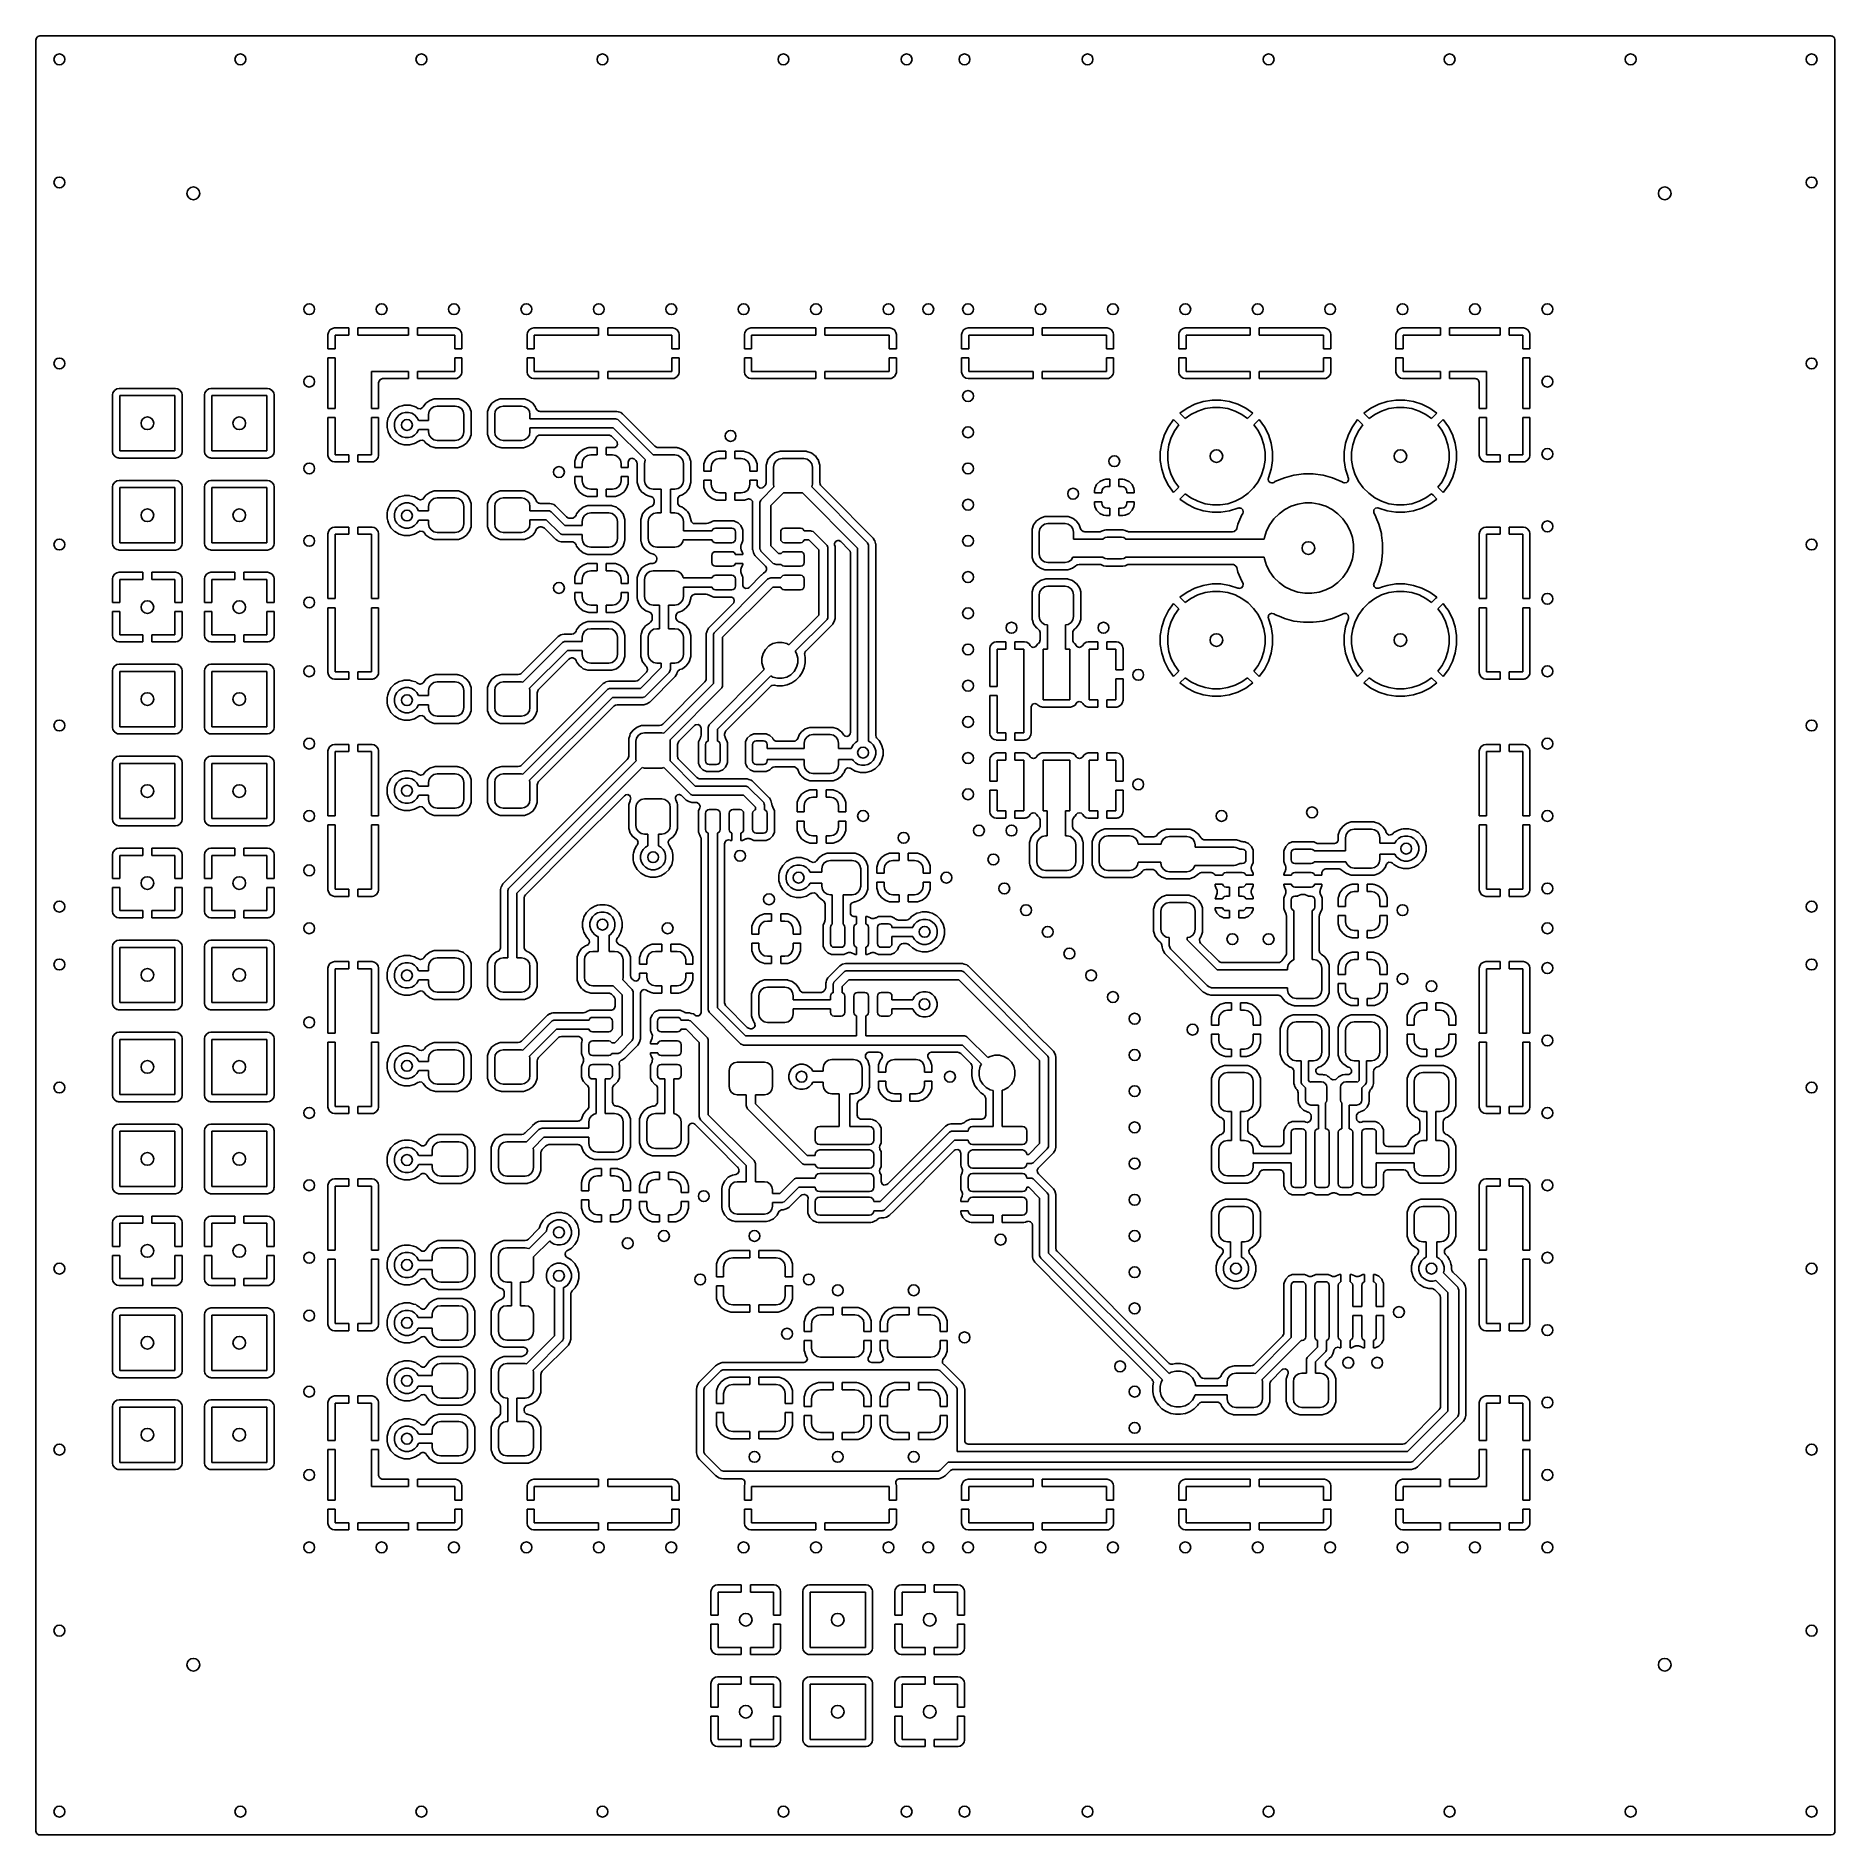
# Model space of a CAD drawing. Header units: inches. Extents: x 4.87 to 6.82, y -5.11 to -3.16.
import ezdxf

# ---------------------------------------------------------------- set-up
doc = ezdxf.new("R2010")
doc.units = ezdxf.units.IN
doc.header["$MEASUREMENT"] = 0
doc.layers.add('BLACK', color=250, linetype='CONTINUOUS')

msp = doc.modelspace()

# ---------------------------------------------------------------- linework, layer by layer
at = {"layer": 'BLACK', "linetype": 'CONTINUOUS'}
for p, q in [((4.8683, -3.1602), (4.8685, -3.159)), ((4.8683, -3.4803), (4.8683, -3.1602)), ((4.8685, -3.159), (4.8686, -3.1585)), ((4.8686, -3.1585), (4.8701, -3.1566)), ((4.8701, -3.1565), (4.8702, -3.1564)), ((4.8701, -3.1566), (4.8701, -3.1565)), ((4.8702, -3.1564), (4.8725, -3.1557)), ((4.8725, -3.1557), (6.8201, -3.1557)), ((6.8201, -3.1557), (6.8213, -3.1559)), ((6.8213, -3.1559), (6.8218, -3.156)), ((6.8218, -3.156), (6.8238, -3.1575)), ((6.8238, -3.1575), (6.8239, -3.1576)), ((6.8239, -3.1576), (6.8246, -3.1599)), ((6.8246, -3.1599), (6.8246, -5.1075)), ((4.8683, -3.5057), (4.8683, -3.4803)), ((5.1863, -3.478), (5.1858, -3.4803)), ((5.1858, -3.4803), (5.1858, -3.4959)), ((5.1858, -3.4803), (5.1858, -3.4803)), ((5.188, -3.4754), (5.1863, -3.478)), ((5.1863, -3.478), (5.1863, -3.478)), ((5.1906, -3.4737), (5.188, -3.4754)), ((5.188, -3.4754), (5.188, -3.4754)), ((5.1929, -3.4732), (5.1906, -3.4737)), ((5.1906, -3.4737), (5.1906, -3.4737)), ((5.2085, -3.4732), (5.1929, -3.4732)), ((5.1937, -3.4959), (5.1937, -3.4811)), ((5.1937, -3.4811), (5.2085, -3.4811)), ((5.2085, -3.4811), (5.2085, -3.4732)), ((5.2085, -3.4732), (5.2085, -3.4732)), ((5.2085, -3.4732), (5.2085, -3.4732)), ((5.2734, -3.4732), (5.2183, -3.4732)), ((5.2183, -3.4732), (5.2183, -3.4732)), ((5.2183, -3.4732), (5.2183, -3.4732)), ((5.2183, -3.4732), (5.2183, -3.4811)), ((5.2183, -3.4811), (5.2331, -3.4811)), ((5.2331, -3.4811), (5.2734, -3.4811)), ((5.2734, -3.4811), (5.2734, -3.4732)), ((5.2734, -3.4732), (5.2734, -3.4732)), ((5.2734, -3.4732), (5.2734, -3.4732)), ((5.3244, -3.4732), (5.2833, -3.4732)), ((5.2833, -3.4732), (5.2833, -3.4732)), ((5.2833, -3.4732), (5.2833, -3.4811)), ((5.2833, -3.4811), (5.3236, -3.4811)), ((5.3236, -3.4811), (5.3236, -3.4959)), ((5.3267, -3.4737), (5.3244, -3.4732)), ((5.3244, -3.4732), (5.3244, -3.4732)), ((5.3293, -3.4754), (5.3267, -3.4737)), ((5.3267, -3.4737), (5.3267, -3.4737)), ((5.331, -3.478), (5.3293, -3.4754)), ((5.3293, -3.4754), (5.3293, -3.4754)), ((5.3315, -3.4803), (5.331, -3.478)), ((5.3315, -3.4959), (5.3315, -3.4803)), ((5.3315, -3.4803), (5.3315, -3.4803)), ((5.3315, -3.4803), (5.3315, -3.4803)), ((5.4028, -3.478), (5.4024, -3.4803)), ((5.4024, -3.4803), (5.4024, -3.4959)), ((5.4024, -3.4803), (5.4024, -3.4803)), ((5.4046, -3.4754), (5.4028, -3.478)), ((5.4028, -3.478), (5.4028, -3.478)), ((5.4072, -3.4737), (5.4046, -3.4754)), ((5.4046, -3.4754), (5.4046, -3.4754)), ((5.4095, -3.4732), (5.4072, -3.4737)), ((5.4072, -3.4737), (5.4072, -3.4737)), ((5.4801, -3.4732), (5.4095, -3.4732)), ((5.4102, -3.4959), (5.4102, -3.4811)), ((5.4102, -3.4811), (5.4801, -3.4811)), ((5.4801, -3.4811), (5.4801, -3.4732)), ((5.4801, -3.4732), (5.4801, -3.4732)), ((5.4801, -3.4732), (5.4801, -3.4732)), ((5.5606, -3.4732), (5.49, -3.4732)), ((5.49, -3.4732), (5.49, -3.4732)), ((5.49, -3.4732), (5.49, -3.4811)), ((5.49, -3.4811), (5.5598, -3.4811)), ((5.5598, -3.4811), (5.5598, -3.4959)), ((5.5629, -3.4737), (5.5606, -3.4732)), ((5.5606, -3.4732), (5.5606, -3.4732)), ((5.5655, -3.4754), (5.5629, -3.4737)), ((5.5629, -3.4737), (5.5629, -3.4737)), ((5.5673, -3.478), (5.5655, -3.4754)), ((5.5655, -3.4754), (5.5655, -3.4754)), ((5.5677, -3.4803), (5.5673, -3.478)), ((5.5677, -3.4959), (5.5677, -3.4803)), ((5.5677, -3.4803), (5.5677, -3.4803)), ((5.5677, -3.4803), (5.5677, -3.4803)), ((5.639, -3.478), (5.6386, -3.4803)), ((5.6386, -3.4803), (5.6386, -3.4959)), ((5.6386, -3.4803), (5.6386, -3.4803)), ((5.6408, -3.4754), (5.639, -3.478)), ((5.639, -3.478), (5.639, -3.478)), ((5.6434, -3.4737), (5.6408, -3.4754)), ((5.6408, -3.4754), (5.6408, -3.4754)), ((5.6457, -3.4732), (5.6434, -3.4737)), ((5.6434, -3.4737), (5.6434, -3.4737)), ((5.7163, -3.4732), (5.6457, -3.4732)), ((5.6465, -3.4959), (5.6465, -3.4811)), ((5.6465, -3.4811), (5.7163, -3.4811)), ((5.7163, -3.4811), (5.7163, -3.4732)), ((5.7163, -3.4732), (5.7163, -3.4732)), ((5.7163, -3.4732), (5.7163, -3.4732)), ((5.7968, -3.4732), (5.7262, -3.4732)), ((5.7262, -3.4732), (5.7262, -3.4732)), ((5.7262, -3.4732), (5.7262, -3.4811)), ((5.7262, -3.4811), (5.7961, -3.4811)), ((5.7961, -3.4811), (5.7961, -3.4959)), ((5.7991, -3.4737), (5.7968, -3.4732)), ((5.7968, -3.4732), (5.7968, -3.4732)), ((5.8017, -3.4754), (5.7991, -3.4737)), ((5.7991, -3.4737), (5.7991, -3.4737)), ((5.8035, -3.478), (5.8017, -3.4754)), ((5.8017, -3.4754), (5.8017, -3.4754)), ((5.8039, -3.4803), (5.8035, -3.478)), ((5.8039, -3.4959), (5.8039, -3.4803)), ((5.8039, -3.4803), (5.8039, -3.4803)), ((5.8039, -3.4803), (5.8039, -3.4803)), ((5.8753, -3.478), (5.8748, -3.4803)), ((5.8748, -3.4803), (5.8748, -3.4959)), ((5.8748, -3.4803), (5.8748, -3.4803)), ((5.877, -3.4754), (5.8753, -3.478)), ((5.8753, -3.478), (5.8753, -3.478)), ((5.8796, -3.4737), (5.877, -3.4754)), ((5.877, -3.4754), (5.877, -3.4754)), ((5.8819, -3.4732), (5.8796, -3.4737)), ((5.8796, -3.4737), (5.8796, -3.4737)), ((5.9526, -3.4732), (5.8819, -3.4732)), ((5.8827, -3.4959), (5.8827, -3.4811)), ((5.8827, -3.4811), (5.9526, -3.4811)), ((5.9526, -3.4811), (5.9526, -3.4732)), ((5.9526, -3.4732), (5.9526, -3.4732)), ((5.9526, -3.4732), (5.9526, -3.4732)), ((6.0331, -3.4732), (5.9624, -3.4732)), ((5.9624, -3.4732), (5.9624, -3.4732)), ((5.9624, -3.4732), (5.9624, -3.4811)), ((5.9624, -3.4811), (6.0323, -3.4811)), ((6.0323, -3.4811), (6.0323, -3.4959)), ((6.0354, -3.4737), (6.0331, -3.4732)), ((6.0331, -3.4732), (6.0331, -3.4732)), ((6.038, -3.4754), (6.0354, -3.4737)), ((6.0354, -3.4737), (6.0354, -3.4737)), ((6.0397, -3.478), (6.038, -3.4754)), ((6.038, -3.4754), (6.038, -3.4754)), ((6.0402, -3.4803), (6.0397, -3.478)), ((6.0402, -3.4959), (6.0402, -3.4803)), ((6.0402, -3.4803), (6.0402, -3.4803)), ((6.0402, -3.4803), (6.0402, -3.4803)), ((6.1115, -3.478), (6.111, -3.4803)), ((6.111, -3.4803), (6.111, -3.4959)), ((6.111, -3.4803), (6.111, -3.4803)), ((6.1132, -3.4754), (6.1115, -3.478)), ((6.1115, -3.478), (6.1115, -3.478)), ((6.1158, -3.4737), (6.1132, -3.4754)), ((6.1132, -3.4754), (6.1132, -3.4754)), ((6.1181, -3.4732), (6.1158, -3.4737)), ((6.1158, -3.4737), (6.1158, -3.4737)), ((6.1888, -3.4732), (6.1181, -3.4732)), ((6.1189, -3.4959), (6.1189, -3.4811)), ((6.1189, -3.4811), (6.1888, -3.4811)), ((6.1888, -3.4811), (6.1888, -3.4732)), ((6.1888, -3.4732), (6.1888, -3.4732)), ((6.1888, -3.4732), (6.1888, -3.4732)), ((6.2693, -3.4732), (6.1986, -3.4732)), ((6.1986, -3.4732), (6.1986, -3.4732)), ((6.1986, -3.4732), (6.1986, -3.4811)), ((6.1986, -3.4811), (6.2685, -3.4811)), ((6.2685, -3.4811), (6.2685, -3.4959)), ((6.2716, -3.4737), (6.2693, -3.4732)), ((6.2693, -3.4732), (6.2693, -3.4732)), ((6.2742, -3.4754), (6.2716, -3.4737)), ((6.2716, -3.4737), (6.2716, -3.4737)), ((6.2759, -3.478), (6.2742, -3.4754)), ((6.2742, -3.4754), (6.2742, -3.4754)), ((6.2764, -3.4803), (6.2759, -3.478)), ((6.2764, -3.4959), (6.2764, -3.4803)), ((6.2764, -3.4803), (6.2764, -3.4803)), ((6.2764, -3.4803), (6.2764, -3.4803)), ((6.3477, -3.478), (6.3472, -3.4803)), ((6.3472, -3.4803), (6.3472, -3.4959)), ((6.3472, -3.4803), (6.3472, -3.4803)), ((6.3494, -3.4754), (6.3477, -3.478)), ((6.3477, -3.478), (6.3477, -3.478)), ((6.352, -3.4737), (6.3494, -3.4754)), ((6.3494, -3.4754), (6.3494, -3.4754)), ((6.3543, -3.4732), (6.352, -3.4737)), ((6.352, -3.4737), (6.352, -3.4737)), ((6.3955, -3.4732), (6.3543, -3.4732)), ((6.3551, -3.4959), (6.3551, -3.4811)), ((6.3551, -3.4811), (6.3955, -3.4811)), ((6.3955, -3.4811), (6.3955, -3.4732)), ((6.3955, -3.4732), (6.3955, -3.4732)), ((6.3955, -3.4732), (6.3955, -3.4732)), ((6.4604, -3.4732), (6.4053, -3.4732)), ((6.4053, -3.4732), (6.4053, -3.4732)), ((6.4053, -3.4732), (6.4053, -3.4732)), ((6.4053, -3.4732), (6.4053, -3.4811)), ((6.4053, -3.4811), (6.4457, -3.4811)), ((6.4457, -3.4811), (6.4604, -3.4811)), ((6.4604, -3.4811), (6.4604, -3.4732)), ((6.4604, -3.4732), (6.4604, -3.4732)), ((6.4604, -3.4732), (6.4604, -3.4732)), ((6.4858, -3.4732), (6.4703, -3.4732)), ((6.4703, -3.4732), (6.4703, -3.4732)), ((6.4703, -3.4732), (6.4703, -3.4811)), ((6.4703, -3.4811), (6.485, -3.4811)), ((6.485, -3.4811), (6.485, -3.4959)), ((6.4881, -3.4737), (6.4858, -3.4732)), ((6.4858, -3.4732), (6.4858, -3.4732)), ((6.4907, -3.4754), (6.4881, -3.4737)), ((6.4881, -3.4737), (6.4881, -3.4737)), ((6.4925, -3.478), (6.4907, -3.4754)), ((6.4907, -3.4754), (6.4907, -3.4754)), ((6.4929, -3.4801), (6.4925, -3.478)), ((6.4929, -3.4802), (6.4929, -3.4801)), ((6.4929, -3.4803), (6.4929, -3.4802)), ((6.4929, -3.4959), (6.4929, -3.4803)), ((6.4929, -3.4803), (6.4929, -3.4803)), ((5.1858, -3.4959), (5.1858, -3.4959)), ((5.1858, -3.4959), (5.1937, -3.4959)), ((5.3236, -3.4959), (5.3315, -3.4959)), ((5.3315, -3.4959), (5.3315, -3.4959)), ((5.3315, -3.4959), (5.3315, -3.4959)), ((5.4024, -3.4959), (5.4024, -3.4959)), ((5.4024, -3.4959), (5.4102, -3.4959)), ((5.5598, -3.4959), (5.5677, -3.4959)), ((5.5677, -3.4959), (5.5677, -3.4959)), ((5.5677, -3.4959), (5.5677, -3.4959)), ((5.6386, -3.4959), (5.6386, -3.4959)), ((5.6386, -3.4959), (5.6465, -3.4959)), ((5.7961, -3.4959), (5.8039, -3.4959)), ((5.8039, -3.4959), (5.8039, -3.4959)), ((5.8039, -3.4959), (5.8039, -3.4959)), ((5.8748, -3.4959), (5.8748, -3.4959)), ((5.8748, -3.4959), (5.8827, -3.4959)), ((6.0323, -3.4959), (6.0402, -3.4959)), ((6.0402, -3.4959), (6.0402, -3.4959)), ((6.0402, -3.4959), (6.0402, -3.4959)), ((6.111, -3.4959), (6.111, -3.4959)), ((6.111, -3.4959), (6.1189, -3.4959)), ((6.2685, -3.4959), (6.2764, -3.4959)), ((6.2764, -3.4959), (6.2764, -3.4959)), ((6.2764, -3.4959), (6.2764, -3.4959)), ((6.3472, -3.4959), (6.3472, -3.4959)), ((6.3472, -3.4959), (6.3551, -3.4959)), ((6.485, -3.4959), (6.4929, -3.4959)), ((6.4929, -3.4959), (6.4929, -3.4959)), ((6.4929, -3.4959), (6.4929, -3.4959)), ((4.8683, -3.546), (4.8683, -3.5057)), ((5.1858, -3.5057), (5.1858, -3.5608)), ((5.1937, -3.5057), (5.1858, -3.5057)), ((5.1858, -3.5057), (5.1858, -3.5057)), ((5.1858, -3.5057), (5.1858, -3.5057)), ((5.1937, -3.5205), (5.1937, -3.5057)), ((5.1937, -3.5608), (5.1937, -3.5205)), ((5.2734, -3.5205), (5.2331, -3.5205)), ((5.2331, -3.5205), (5.2331, -3.5608)), ((5.2734, -3.5283), (5.2734, -3.5205)), ((5.3236, -3.5205), (5.2833, -3.5205)), ((5.2833, -3.5205), (5.2833, -3.5283)), ((5.3315, -3.5057), (5.3236, -3.5057)), ((5.3236, -3.5057), (5.3236, -3.5205)), ((5.3314, -3.5215), (5.3315, -3.5214)), ((5.3315, -3.5212), (5.3315, -3.5057)), ((5.3315, -3.5057), (5.3315, -3.5057)), ((5.3315, -3.5057), (5.3315, -3.5057)), ((5.3315, -3.5057), (5.3315, -3.5057)), ((5.3315, -3.5214), (5.3315, -3.5212)), ((5.4024, -3.5057), (5.4024, -3.5212)), ((5.4102, -3.5057), (5.4024, -3.5057)), ((5.4024, -3.5057), (5.4024, -3.5057)), ((5.4024, -3.5057), (5.4024, -3.5057)), ((5.4024, -3.5057), (5.4024, -3.5057)), ((5.4024, -3.5212), (5.4028, -3.5235)), ((5.4102, -3.5205), (5.4102, -3.5057)), ((5.4801, -3.5205), (5.4102, -3.5205)), ((5.4801, -3.5283), (5.4801, -3.5205)), ((5.5598, -3.5205), (5.49, -3.5205)), ((5.49, -3.5205), (5.49, -3.5283)), ((5.5677, -3.5057), (5.5598, -3.5057)), ((5.5598, -3.5057), (5.5598, -3.5205)), ((5.5677, -3.5212), (5.5677, -3.5057)), ((5.5677, -3.5057), (5.5677, -3.5057)), ((5.5677, -3.5057), (5.5677, -3.5057)), ((5.5677, -3.5057), (5.5677, -3.5057)), ((5.5677, -3.5214), (5.5677, -3.5212)), ((5.5677, -3.5215), (5.5677, -3.5214)), ((5.6386, -3.5057), (5.6386, -3.5212)), ((5.6465, -3.5057), (5.6386, -3.5057)), ((5.6386, -3.5057), (5.6386, -3.5057)), ((5.6386, -3.5057), (5.6386, -3.5057)), ((5.6386, -3.5057), (5.6386, -3.5057)), ((5.6386, -3.5212), (5.639, -3.5235)), ((5.6465, -3.5205), (5.6465, -3.5057)), ((5.7163, -3.5205), (5.6465, -3.5205)), ((5.7163, -3.5283), (5.7163, -3.5205)), ((5.7961, -3.5205), (5.7262, -3.5205)), ((5.7262, -3.5205), (5.7262, -3.5283)), ((5.8039, -3.5057), (5.7961, -3.5057)), ((5.7961, -3.5057), (5.7961, -3.5205)), ((5.8039, -3.5212), (5.8039, -3.5057)), ((5.8039, -3.5057), (5.8039, -3.5057)), ((5.8039, -3.5057), (5.8039, -3.5057)), ((5.8039, -3.5057), (5.8039, -3.5057)), ((5.8039, -3.5214), (5.8039, -3.5212)), ((5.8039, -3.5215), (5.8039, -3.5214)), ((5.8748, -3.5057), (5.8748, -3.5212)), ((5.8827, -3.5057), (5.8748, -3.5057)), ((5.8748, -3.5057), (5.8748, -3.5057)), ((5.8748, -3.5057), (5.8748, -3.5057)), ((5.8748, -3.5057), (5.8748, -3.5057)), ((5.8748, -3.5212), (5.8753, -3.5235)), ((5.8827, -3.5205), (5.8827, -3.5057)), ((5.9526, -3.5205), (5.8827, -3.5205)), ((5.9526, -3.5283), (5.9526, -3.5205)), ((6.0323, -3.5205), (5.9624, -3.5205)), ((5.9624, -3.5205), (5.9624, -3.5283)), ((6.0402, -3.5057), (6.0323, -3.5057)), ((6.0323, -3.5057), (6.0323, -3.5205)), ((6.0401, -3.5214), (6.0402, -3.5212)), ((6.0401, -3.5215), (6.0401, -3.5214)), ((6.0402, -3.5212), (6.0402, -3.5057)), ((6.0402, -3.5057), (6.0402, -3.5057)), ((6.0402, -3.5057), (6.0402, -3.5057)), ((6.0402, -3.5057), (6.0402, -3.5057)), ((6.111, -3.5057), (6.111, -3.5212)), ((6.1189, -3.5057), (6.111, -3.5057)), ((6.111, -3.5057), (6.111, -3.5057)), ((6.111, -3.5057), (6.111, -3.5057)), ((6.111, -3.5057), (6.111, -3.5057)), ((6.111, -3.5212), (6.1115, -3.5235)), ((6.1189, -3.5205), (6.1189, -3.5057)), ((6.1888, -3.5205), (6.1189, -3.5205)), ((6.1888, -3.5283), (6.1888, -3.5205)), ((6.2685, -3.5205), (6.1986, -3.5205)), ((6.1986, -3.5205), (6.1986, -3.5283)), ((6.2764, -3.5057), (6.2685, -3.5057)), ((6.2685, -3.5057), (6.2685, -3.5205)), ((6.2763, -3.5215), (6.2764, -3.5214)), ((6.2764, -3.5212), (6.2764, -3.5057)), ((6.2764, -3.5057), (6.2764, -3.5057)), ((6.2764, -3.5057), (6.2764, -3.5057)), ((6.2764, -3.5057), (6.2764, -3.5057)), ((6.2764, -3.5214), (6.2764, -3.5212)), ((6.3472, -3.5057), (6.3472, -3.5212)), ((6.3551, -3.5057), (6.3472, -3.5057)), ((6.3472, -3.5057), (6.3472, -3.5057)), ((6.3472, -3.5057), (6.3472, -3.5057)), ((6.3472, -3.5057), (6.3472, -3.5057)), ((6.3472, -3.5212), (6.3477, -3.5235)), ((6.3551, -3.5205), (6.3551, -3.5057)), ((6.3955, -3.5205), (6.3551, -3.5205)), ((6.3955, -3.5283), (6.3955, -3.5205)), ((6.4053, -3.5205), (6.4053, -3.5283)), ((6.4457, -3.5205), (6.4053, -3.5205)), ((6.4457, -3.5608), (6.4457, -3.5205)), ((6.4929, -3.5057), (6.485, -3.5057)), ((6.485, -3.5057), (6.485, -3.5205)), ((6.485, -3.5205), (6.485, -3.5608)), ((6.4929, -3.5608), (6.4929, -3.5057)), ((6.4929, -3.5057), (6.4929, -3.5057)), ((6.4929, -3.5057), (6.4929, -3.5057)), ((4.9563, -3.5393), (4.9537, -3.5411)), ((4.9586, -3.5389), (4.9563, -3.5393)), ((4.9563, -3.5393), (4.9563, -3.5393)), ((5.0201, -3.5389), (4.9586, -3.5389)), ((4.9586, -3.5389), (4.9586, -3.5389)), ((4.9586, -3.5389), (4.9586, -3.5389)), ((5.0224, -3.5393), (5.0201, -3.5389)), ((5.0201, -3.5389), (5.0201, -3.5389)), ((5.0201, -3.5389), (5.0201, -3.5389)), ((5.0201, -3.5389), (5.0201, -3.5389)), ((5.0201, -3.5389), (5.0201, -3.5389)), ((5.0224, -3.5393), (5.0224, -3.5393)), ((5.0224, -3.5393), (5.0224, -3.5393)), ((5.0224, -3.5393), (5.0224, -3.5393)), ((5.0251, -3.5411), (5.0224, -3.5393)), ((5.0563, -3.5393), (5.0537, -3.5411)), ((5.0586, -3.5389), (5.0563, -3.5393)), ((5.0563, -3.5393), (5.0563, -3.5393)), ((5.1201, -3.5389), (5.0586, -3.5389)), ((5.0586, -3.5389), (5.0586, -3.5389)), ((5.0586, -3.5389), (5.0586, -3.5389)), ((5.1224, -3.5393), (5.1201, -3.5389)), ((5.1201, -3.5389), (5.1201, -3.5389)), ((5.1201, -3.5389), (5.1201, -3.5389)), ((5.1201, -3.5389), (5.1201, -3.5389)), ((5.1201, -3.5389), (5.1201, -3.5389)), ((5.1224, -3.5393), (5.1224, -3.5393)), ((5.1224, -3.5393), (5.1224, -3.5393)), ((5.1224, -3.5393), (5.1224, -3.5393)), ((5.1251, -3.5411), (5.1224, -3.5393)), ((5.2409, -3.5329), (5.2411, -3.5317)), ((5.2409, -3.5608), (5.2409, -3.5329)), ((5.2411, -3.5317), (5.2413, -3.5312)), ((5.2413, -3.5312), (5.2427, -3.5292)), ((5.2427, -3.5292), (5.2429, -3.5291)), ((5.2427, -3.5292), (5.2427, -3.5292)), ((5.2429, -3.5291), (5.2452, -3.5283)), ((5.2452, -3.5283), (5.2734, -3.5283)), ((5.2734, -3.5283), (5.2734, -3.5283)), ((5.2734, -3.5283), (5.2734, -3.5283)), ((5.2833, -3.5283), (5.2833, -3.5283)), ((5.2833, -3.5283), (5.2833, -3.5283)), ((5.2833, -3.5283), (5.3244, -3.5283)), ((5.3244, -3.5283), (5.3244, -3.5283)), ((5.3244, -3.5283), (5.3246, -3.5283)), ((5.3246, -3.5283), (5.3259, -3.5281)), ((5.3246, -3.5283), (5.3246, -3.5283)), ((5.3259, -3.5281), (5.3267, -3.5279)), ((5.3267, -3.5279), (5.3293, -3.5261)), ((5.3267, -3.5279), (5.3267, -3.5279)), ((5.3267, -3.5279), (5.3267, -3.5279)), ((5.3293, -3.5261), (5.331, -3.5235)), ((5.3293, -3.5261), (5.3293, -3.5261)), ((5.331, -3.5235), (5.3314, -3.5215)), ((5.4028, -3.5235), (5.4028, -3.5235)), ((5.4028, -3.5235), (5.4046, -3.5261)), ((5.4046, -3.5261), (5.4046, -3.5261)), ((5.4046, -3.5261), (5.4072, -3.5279)), ((5.4072, -3.5279), (5.4094, -3.5283)), ((5.4094, -3.5283), (5.4094, -3.5283)), ((5.4094, -3.5283), (5.4095, -3.5283)), ((5.4095, -3.5283), (5.4095, -3.5283)), ((5.4095, -3.5283), (5.4095, -3.5283)), ((5.4095, -3.5283), (5.4801, -3.5283)), ((5.4801, -3.5283), (5.4801, -3.5283)), ((5.4801, -3.5283), (5.4801, -3.5283)), ((5.49, -3.5283), (5.49, -3.5283)), ((5.49, -3.5283), (5.49, -3.5283)), ((5.49, -3.5283), (5.5606, -3.5283)), ((5.5606, -3.5283), (5.5606, -3.5283)), ((5.5606, -3.5283), (5.5608, -3.5283)), ((5.5608, -3.5283), (5.5609, -3.5283)), ((5.5609, -3.5283), (5.5621, -3.5281)), ((5.5621, -3.5281), (5.5629, -3.5279)), ((5.5629, -3.5279), (5.5655, -3.5261)), ((5.5629, -3.5279), (5.5629, -3.5279)), ((5.5629, -3.5279), (5.5629, -3.5279)), ((5.5655, -3.5261), (5.5673, -3.5235)), ((5.5655, -3.5261), (5.5655, -3.5261)), ((5.5673, -3.5235), (5.5677, -3.5215)), ((5.639, -3.5235), (5.639, -3.5235)), ((5.639, -3.5235), (5.6408, -3.5261)), ((5.6408, -3.5261), (5.6408, -3.5261)), ((5.6408, -3.5261), (5.6434, -3.5279)), ((5.6434, -3.5279), (5.6456, -3.5283)), ((5.6456, -3.5283), (5.6457, -3.5283)), ((5.6457, -3.5283), (5.6457, -3.5283)), ((5.6457, -3.5283), (5.6457, -3.5283)), ((5.6457, -3.5283), (5.6457, -3.5283)), ((5.6457, -3.5283), (5.7163, -3.5283)), ((5.7163, -3.5283), (5.7163, -3.5283)), ((5.7163, -3.5283), (5.7163, -3.5283)), ((5.7262, -3.5283), (5.7262, -3.5283)), ((5.7262, -3.5283), (5.7262, -3.5283)), ((5.7262, -3.5283), (5.7968, -3.5283)), ((5.7968, -3.5283), (5.7968, -3.5283)), ((5.7968, -3.5283), (5.797, -3.5283)), ((5.797, -3.5283), (5.7971, -3.5283)), ((5.7971, -3.5283), (5.7983, -3.5281)), ((5.7983, -3.5281), (5.7991, -3.5279)), ((5.7991, -3.5279), (5.8017, -3.5261)), ((5.7991, -3.5279), (5.7991, -3.5279)), ((5.7991, -3.5279), (5.7991, -3.5279)), ((5.8017, -3.5261), (5.8035, -3.5235)), ((5.8017, -3.5261), (5.8017, -3.5261)), ((5.8035, -3.5235), (5.8039, -3.5215)), ((5.8753, -3.5235), (5.8753, -3.5235)), ((5.8753, -3.5235), (5.877, -3.5261)), ((5.877, -3.5261), (5.877, -3.5261)), ((5.877, -3.5261), (5.8796, -3.5279)), ((5.8796, -3.5279), (5.8818, -3.5283)), ((5.8818, -3.5283), (5.8819, -3.5283)), ((5.8819, -3.5283), (5.8819, -3.5283)), ((5.8819, -3.5283), (5.8819, -3.5283)), ((5.8819, -3.5283), (5.8819, -3.5283)), ((5.8819, -3.5283), (5.9526, -3.5283)), ((5.9526, -3.5283), (5.9526, -3.5283)), ((5.9526, -3.5283), (5.9526, -3.5283)), ((5.9624, -3.5283), (5.9624, -3.5283)), ((5.9624, -3.5283), (5.9624, -3.5283)), ((5.9624, -3.5283), (6.0331, -3.5283)), ((6.0331, -3.5283), (6.0331, -3.5283)), ((6.0331, -3.5283), (6.0332, -3.5283)), ((6.0332, -3.5283), (6.0333, -3.5283)), ((6.0333, -3.5283), (6.0345, -3.5281)), ((6.0345, -3.5281), (6.0354, -3.5279)), ((6.0354, -3.5279), (6.038, -3.5261)), ((6.0354, -3.5279), (6.0354, -3.5279)), ((6.0354, -3.5279), (6.0354, -3.5279)), ((6.038, -3.5261), (6.0397, -3.5235)), ((6.038, -3.5261), (6.038, -3.5261)), ((6.0397, -3.5235), (6.0401, -3.5215)), ((6.1115, -3.5235), (6.1115, -3.5235)), ((6.1115, -3.5235), (6.1132, -3.5261)), ((6.1132, -3.5261), (6.1132, -3.5261)), ((6.1132, -3.5261), (6.1158, -3.5279)), ((6.1158, -3.5279), (6.118, -3.5283)), ((6.118, -3.5283), (6.1181, -3.5283)), ((6.1181, -3.5283), (6.1181, -3.5283)), ((6.1181, -3.5283), (6.1181, -3.5283)), ((6.1181, -3.5283), (6.1181, -3.5283)), ((6.1181, -3.5283), (6.1888, -3.5283)), ((6.1888, -3.5283), (6.1888, -3.5283)), ((6.1888, -3.5283), (6.1888, -3.5283)), ((6.1986, -3.5283), (6.1986, -3.5283)), ((6.1986, -3.5283), (6.1986, -3.5283)), ((6.1986, -3.5283), (6.2693, -3.5283)), ((6.2693, -3.5283), (6.2693, -3.5283)), ((6.2693, -3.5283), (6.2694, -3.5283)), ((6.2694, -3.5283), (6.2695, -3.5283)), ((6.2695, -3.5283), (6.2708, -3.5281)), ((6.2708, -3.5281), (6.2716, -3.5279)), ((6.2716, -3.5279), (6.2742, -3.5261)), ((6.2716, -3.5279), (6.2716, -3.5279)), ((6.2716, -3.5279), (6.2716, -3.5279)), ((6.2742, -3.5261), (6.2759, -3.5235)), ((6.2742, -3.5261), (6.2742, -3.5261)), ((6.2759, -3.5235), (6.2763, -3.5215)), ((6.3477, -3.5235), (6.3477, -3.5235)), ((6.3477, -3.5235), (6.3494, -3.5261)), ((6.3494, -3.5261), (6.3494, -3.5261)), ((6.3494, -3.5261), (6.352, -3.5279)), ((6.352, -3.5279), (6.3543, -3.5283)), ((6.3543, -3.5283), (6.3543, -3.5283)), ((6.3543, -3.5283), (6.3543, -3.5283)), ((6.3543, -3.5283), (6.3543, -3.5283)), ((6.3543, -3.5283), (6.3543, -3.5283)), ((6.3543, -3.5283), (6.3955, -3.5283)), ((6.3955, -3.5283), (6.3955, -3.5283)), ((6.3955, -3.5283), (6.3955, -3.5283)), ((6.4053, -3.5283), (6.4053, -3.5283)), ((6.4053, -3.5283), (6.4333, -3.5283)), ((6.4333, -3.5283), (6.4345, -3.5285)), ((6.4345, -3.5285), (6.435, -3.5287)), ((6.435, -3.5287), (6.4369, -3.5301)), ((6.4369, -3.5301), (6.4369, -3.5301)), ((6.4369, -3.5301), (6.4371, -3.5303)), ((6.4371, -3.5303), (6.4378, -3.5326)), ((6.4378, -3.5326), (6.4378, -3.5608)), ((4.8683, -3.6348), (4.8683, -3.546)), ((4.9519, -3.5437), (4.9515, -3.546)), ((4.9515, -3.546), (4.9515, -3.6075)), ((4.9537, -3.5411), (4.9519, -3.5437)), ((4.9519, -3.5437), (4.9519, -3.5437)), ((4.9537, -3.5411), (4.9537, -3.5411)), ((4.9594, -3.6068), (4.9594, -3.5468)), ((4.9594, -3.5468), (5.0194, -3.5468)), ((5.0194, -3.5468), (5.0194, -3.6068)), ((5.0268, -3.5437), (5.0251, -3.5411)), ((5.0251, -3.5411), (5.0251, -3.5411)), ((5.0251, -3.5411), (5.0251, -3.5411)), ((5.0273, -3.546), (5.0268, -3.5437)), ((5.0273, -3.6075), (5.0273, -3.546)), ((5.0273, -3.546), (5.0273, -3.546)), ((5.0519, -3.5437), (5.0515, -3.546)), ((5.0515, -3.546), (5.0515, -3.6075)), ((5.0537, -3.5411), (5.0519, -3.5437)), ((5.0519, -3.5437), (5.0519, -3.5437)), ((5.0537, -3.5411), (5.0537, -3.5411)), ((5.0594, -3.6068), (5.0594, -3.5468)), ((5.0594, -3.5468), (5.1194, -3.5468)), ((5.1194, -3.5468), (5.1194, -3.6068)), ((5.1268, -3.5437), (5.1251, -3.5411)), ((5.1251, -3.5411), (5.1251, -3.5411)), ((5.1251, -3.5411), (5.1251, -3.5411)), ((5.1273, -3.546), (5.1268, -3.5437)), ((5.1273, -3.5707), (5.1273, -3.546)), ((5.2633, -3.5585), (5.2583, -3.5614)), ((5.2664, -3.5577), (5.2633, -3.5585)), ((5.2633, -3.5585), (5.2633, -3.5585)), ((5.2688, -3.5571), (5.2664, -3.5577)), ((5.2664, -3.5577), (5.2664, -3.5577)), ((5.2745, -3.5571), (5.2688, -3.5571)), ((5.2752, -3.5573), (5.2745, -3.5571)), ((5.2745, -3.5571), (5.2745, -3.5571)), ((5.2773, -3.5578), (5.2752, -3.5573)), ((5.28, -3.5585), (5.2773, -3.5578)), ((5.2773, -3.5578), (5.2773, -3.5578)), ((5.2817, -3.5595), (5.28, -3.5585)), ((5.28, -3.5585), (5.28, -3.5585)), ((5.2836, -3.5606), (5.2817, -3.5595)), ((5.2884, -3.56), (5.2863, -3.5611)), ((5.2891, -3.5594), (5.2884, -3.56)), ((5.2895, -3.5589), (5.2891, -3.5594)), ((5.2923, -3.5551), (5.2895, -3.5589)), ((5.2965, -3.552), (5.2923, -3.5551)), ((5.2923, -3.5551), (5.2923, -3.5551)), ((5.3014, -3.5503), (5.2965, -3.552)), ((5.298, -3.5608), (5.301, -3.5588)), ((5.301, -3.5588), (5.3046, -3.5581)), ((5.3025, -3.5502), (5.3014, -3.5503)), ((5.3014, -3.5503), (5.3014, -3.5503)), ((5.3014, -3.5503), (5.3014, -3.5503)), ((5.3264, -3.5502), (5.3025, -3.5502)), ((5.3025, -3.5502), (5.3025, -3.5502)), ((5.3025, -3.5502), (5.3025, -3.5502)), ((5.3046, -3.5581), (5.3243, -3.5581)), ((5.3243, -3.5581), (5.3279, -3.5588)), ((5.3272, -3.5503), (5.3264, -3.5502)), ((5.3264, -3.5502), (5.3264, -3.5502)), ((5.3264, -3.5502), (5.3264, -3.5502)), ((5.3274, -3.5503), (5.3272, -3.5503)), ((5.3275, -3.5503), (5.3274, -3.5503)), ((5.3277, -3.5503), (5.3275, -3.5503)), ((5.3278, -3.5504), (5.3277, -3.5503)), ((5.3325, -3.552), (5.3278, -3.5504)), ((5.3279, -3.5588), (5.3309, -3.5608)), ((5.3366, -3.5551), (5.3325, -3.552)), ((5.3325, -3.552), (5.3325, -3.552)), ((5.3366, -3.5551), (5.3366, -3.5551)), ((5.3366, -3.5551), (5.3366, -3.5551)), ((5.3366, -3.5551), (5.3366, -3.5551)), ((5.3366, -3.5551), (5.3366, -3.5551)), ((5.3367, -3.5552), (5.3366, -3.5551)), ((5.3373, -3.556), (5.3367, -3.5552)), ((5.3392, -3.5585), (5.3373, -3.556)), ((5.3397, -3.5593), (5.3392, -3.5585)), ((5.3414, -3.5642), (5.3397, -3.5593)), ((5.3397, -3.5593), (5.3397, -3.5593)), ((5.3397, -3.5593), (5.3397, -3.5593)), ((5.3611, -3.5593), (5.3593, -3.5642)), ((5.3641, -3.5551), (5.3611, -3.5593)), ((5.3683, -3.552), (5.3641, -3.5551)), ((5.3641, -3.5551), (5.3641, -3.5551)), ((5.3732, -3.5503), (5.3683, -3.552)), ((5.3699, -3.5608), (5.3729, -3.5588)), ((5.3729, -3.5588), (5.3765, -3.5581)), ((5.3744, -3.5502), (5.3732, -3.5503)), ((5.3732, -3.5503), (5.3732, -3.5503)), ((5.3732, -3.5503), (5.3732, -3.5503)), ((5.3982, -3.5502), (5.3744, -3.5502)), ((5.3744, -3.5502), (5.3744, -3.5502)), ((5.3744, -3.5502), (5.3744, -3.5502)), ((5.3765, -3.5581), (5.3962, -3.5581)), ((5.3962, -3.5581), (5.3997, -3.5588)), ((5.3991, -3.5503), (5.3982, -3.5502)), ((5.3982, -3.5502), (5.3982, -3.5502)), ((5.3982, -3.5502), (5.3982, -3.5502)), ((5.3992, -3.5503), (5.3991, -3.5503)), ((5.3994, -3.5503), (5.3992, -3.5503)), ((5.3995, -3.5503), (5.3994, -3.5503)), ((5.3996, -3.5504), (5.3995, -3.5503)), ((5.4043, -3.552), (5.3996, -3.5504)), ((5.3997, -3.5588), (5.4028, -3.5608)), ((5.4085, -3.5551), (5.4043, -3.552)), ((5.4043, -3.552), (5.4043, -3.552)), ((5.4116, -3.5593), (5.4085, -3.5551)), ((5.4085, -3.5551), (5.4085, -3.5551)), ((5.4085, -3.5551), (5.4085, -3.5551)), ((5.4085, -3.5551), (5.4085, -3.5551)), ((5.412, -3.5606), (5.4116, -3.5593)), ((5.4116, -3.5593), (5.4116, -3.5593)), ((6.12, -3.5604), (6.1123, -3.566)), ((6.1285, -3.556), (6.12, -3.5604)), ((6.12, -3.5604), (6.12, -3.5604)), ((6.12, -3.5604), (6.12, -3.5604)), ((6.1377, -3.5531), (6.1285, -3.556)), ((6.1472, -3.5516), (6.1377, -3.5531)), ((6.1396, -3.5609), (6.1478, -3.5596)), ((6.1568, -3.5516), (6.1472, -3.5516)), ((6.1472, -3.5516), (6.1472, -3.5516)), ((6.1478, -3.5596), (6.1561, -3.5596)), ((6.1561, -3.5596), (6.1644, -3.5609)), ((6.1663, -3.5531), (6.1568, -3.5516)), ((6.1568, -3.5516), (6.1568, -3.5516)), ((6.1754, -3.556), (6.1663, -3.5531)), ((6.184, -3.5604), (6.1754, -3.556)), ((6.1916, -3.566), (6.184, -3.5604)), ((6.184, -3.5604), (6.184, -3.5604)), ((6.32, -3.5604), (6.3123, -3.566)), ((6.3285, -3.556), (6.32, -3.5604)), ((6.32, -3.5604), (6.32, -3.5604)), ((6.32, -3.5604), (6.32, -3.5604)), ((6.3377, -3.5531), (6.3285, -3.556)), ((6.3472, -3.5516), (6.3377, -3.5531)), ((6.3396, -3.5609), (6.3478, -3.5596)), ((6.3568, -3.5516), (6.3472, -3.5516)), ((6.3472, -3.5516), (6.3472, -3.5516)), ((6.3478, -3.5596), (6.3561, -3.5596)), ((6.3561, -3.5596), (6.3644, -3.5609)), ((6.3663, -3.5531), (6.3568, -3.5516)), ((6.3568, -3.5516), (6.3568, -3.5516)), ((6.3754, -3.556), (6.3663, -3.5531)), ((6.384, -3.5604), (6.3754, -3.556)), ((6.3916, -3.566), (6.384, -3.5604)), ((6.384, -3.5604), (6.384, -3.5604)), ((5.1273, -3.6075), (5.1273, -3.5707)), ((5.1858, -3.5608), (5.1858, -3.5608)), ((5.1858, -3.5608), (5.1937, -3.5608)), ((5.1858, -3.5707), (5.1858, -3.6118)), ((5.1937, -3.5707), (5.1858, -3.5707)), ((5.1858, -3.5707), (5.1858, -3.5707)), ((5.1858, -3.5707), (5.1858, -3.5707)), ((5.1858, -3.5707), (5.1858, -3.5707)), ((5.1937, -3.611), (5.1937, -3.5707)), ((5.2331, -3.5608), (5.2409, -3.5608)), ((5.2409, -3.5707), (5.2331, -3.5707)), ((5.2331, -3.5707), (5.2331, -3.611)), ((5.2409, -3.5608), (5.2409, -3.5608)), ((5.2409, -3.5608), (5.2409, -3.5608)), ((5.2409, -3.5707), (5.2409, -3.5707)), ((5.2409, -3.5707), (5.2409, -3.5707)), ((5.2409, -3.5707), (5.2409, -3.5707)), ((5.2409, -3.5759), (5.2409, -3.5707)), ((5.2409, -3.6118), (5.2409, -3.5759)), ((5.2514, -3.5705), (5.25, -3.5759)), ((5.25, -3.5759), (5.25, -3.5816)), ((5.2515, -3.5704), (5.2514, -3.5704)), ((5.2514, -3.5704), (5.2514, -3.5705)), ((5.2543, -3.5654), (5.2515, -3.5704)), ((5.2583, -3.5614), (5.2543, -3.5654)), ((5.258, -3.5769), (5.2589, -3.5735)), ((5.258, -3.5805), (5.258, -3.5769)), ((5.2589, -3.5735), (5.2607, -3.5704)), ((5.2607, -3.5704), (5.2633, -3.5678)), ((5.2633, -3.5678), (5.2664, -3.566)), ((5.2664, -3.566), (5.2699, -3.5651)), ((5.2699, -3.5651), (5.2735, -3.5651)), ((5.2735, -3.5651), (5.2769, -3.566)), ((5.2769, -3.566), (5.28, -3.5678)), ((5.28, -3.5678), (5.2826, -3.5704)), ((5.2826, -3.5704), (5.2844, -3.5735)), ((5.2842, -3.5609), (5.2836, -3.5606)), ((5.2861, -3.5611), (5.2842, -3.5609)), ((5.2842, -3.5609), (5.2842, -3.5609)), ((5.2844, -3.5735), (5.2845, -3.5738)), ((5.2845, -3.5738), (5.2953, -3.5738)), ((5.2863, -3.5611), (5.2861, -3.5611)), ((5.2953, -3.5674), (5.296, -3.5638)), ((5.2953, -3.5738), (5.2953, -3.5674)), ((5.296, -3.5638), (5.298, -3.5608)), ((5.3309, -3.5608), (5.3329, -3.5638)), ((5.3329, -3.5638), (5.3337, -3.5674)), ((5.3337, -3.5674), (5.3337, -3.5861)), ((5.3415, -3.5642), (5.3414, -3.5642)), ((5.3414, -3.5642), (5.3414, -3.5642)), ((5.3415, -3.5644), (5.3415, -3.5642)), ((5.3416, -3.5653), (5.3415, -3.5644)), ((5.3416, -3.5882), (5.3416, -3.5653)), ((5.3416, -3.5653), (5.3416, -3.5653)), ((5.3416, -3.5653), (5.3416, -3.5653)), ((5.3416, -3.5653), (5.3416, -3.5653)), ((5.3593, -3.5642), (5.3592, -3.5653)), ((5.3592, -3.5653), (5.3592, -3.5882)), ((5.3593, -3.5642), (5.3593, -3.5642)), ((5.3593, -3.5642), (5.3593, -3.5642)), ((5.3671, -3.5674), (5.3678, -3.5638)), ((5.3671, -3.5861), (5.3671, -3.5674)), ((5.3678, -3.5638), (5.3699, -3.5608)), ((5.4028, -3.5608), (5.4048, -3.5638)), ((5.4048, -3.5638), (5.4055, -3.5674)), ((5.4055, -3.5674), (5.4055, -3.5719)), ((5.4055, -3.5719), (5.4981, -3.5719)), ((5.4121, -3.5608), (5.412, -3.5606)), ((5.4127, -3.5618), (5.4121, -3.5608)), ((5.413, -3.5622), (5.4127, -3.5618)), ((5.4149, -3.5636), (5.413, -3.5622)), ((5.4154, -3.5638), (5.4149, -3.5636)), ((5.4166, -3.564), (5.4154, -3.5638)), ((5.4998, -3.564), (5.4166, -3.564)), ((5.4981, -3.5719), (5.4991, -3.5719)), ((5.4991, -3.5719), (5.4991, -3.5719)), ((5.4991, -3.5719), (5.4996, -3.5722)), ((5.4996, -3.5722), (5.5009, -3.5727)), ((5.5013, -3.5644), (5.4998, -3.564)), ((5.4998, -3.564), (5.4998, -3.564)), ((5.5009, -3.5727), (5.5009, -3.5727)), ((5.5009, -3.5727), (5.5016, -3.5733)), ((5.5018, -3.5645), (5.5013, -3.5644)), ((5.5016, -3.5733), (5.5395, -3.6112)), ((5.5045, -3.5652), (5.5018, -3.5645)), ((5.5053, -3.5661), (5.5045, -3.5652)), ((5.506, -3.5665), (5.5053, -3.5661)), ((5.5201, -3.5806), (5.506, -3.5665)), ((5.506, -3.5665), (5.506, -3.5665)), ((5.506, -3.5665), (5.506, -3.5665)), ((5.506, -3.5665), (5.506, -3.5665)), ((6.1054, -3.5729), (6.0998, -3.5806)), ((6.1111, -3.5787), (6.1054, -3.5729)), ((6.1054, -3.5729), (6.1054, -3.5729)), ((6.1067, -3.5848), (6.1111, -3.5787)), ((6.1123, -3.566), (6.1123, -3.566)), ((6.1123, -3.566), (6.1181, -3.5717)), ((6.1181, -3.5717), (6.1242, -3.5673)), ((6.1242, -3.5673), (6.1316, -3.5635)), ((6.1316, -3.5635), (6.1396, -3.5609)), ((6.1644, -3.5609), (6.1723, -3.5635)), ((6.1723, -3.5635), (6.1797, -3.5673)), ((6.1797, -3.5673), (6.1859, -3.5717)), ((6.1859, -3.5717), (6.1916, -3.566)), ((6.1916, -3.566), (6.1916, -3.566)), ((6.1986, -3.5729), (6.1928, -3.5787)), ((6.1928, -3.5787), (6.1973, -3.5848)), ((6.2042, -3.5806), (6.1986, -3.5729)), ((6.1986, -3.5729), (6.1986, -3.5729)), ((6.3054, -3.5729), (6.2998, -3.5806)), ((6.3111, -3.5787), (6.3054, -3.5729)), ((6.3054, -3.5729), (6.3054, -3.5729)), ((6.3067, -3.5848), (6.3111, -3.5787)), ((6.3123, -3.566), (6.3123, -3.566)), ((6.3123, -3.566), (6.3181, -3.5717)), ((6.3181, -3.5717), (6.3242, -3.5673)), ((6.3242, -3.5673), (6.3316, -3.5635)), ((6.3316, -3.5635), (6.3396, -3.5609)), ((6.3644, -3.5609), (6.3723, -3.5635)), ((6.3723, -3.5635), (6.3797, -3.5673)), ((6.3797, -3.5673), (6.3859, -3.5717)), ((6.3859, -3.5717), (6.3869, -3.5707)), ((6.3869, -3.5707), (6.3916, -3.566)), ((6.3916, -3.566), (6.3916, -3.566)), ((6.3986, -3.5729), (6.3928, -3.5787)), ((6.3928, -3.5787), (6.3973, -3.5848)), ((6.4042, -3.5806), (6.3986, -3.5729)), ((6.3986, -3.5729), (6.3986, -3.5729)), ((6.4378, -3.5608), (6.4378, -3.5608)), ((6.4378, -3.5608), (6.4457, -3.5608)), ((6.4378, -3.5707), (6.4378, -3.6118)), ((6.4457, -3.5707), (6.4378, -3.5707)), ((6.4378, -3.5707), (6.4378, -3.5707)), ((6.4378, -3.5707), (6.4378, -3.5707)), ((6.4378, -3.5707), (6.4378, -3.5707)), ((6.4457, -3.611), (6.4457, -3.5707)), ((6.485, -3.5608), (6.4929, -3.5608)), ((6.4929, -3.5707), (6.485, -3.5707)), ((6.485, -3.5707), (6.485, -3.611)), ((6.4929, -3.5608), (6.4929, -3.5608)), ((6.4929, -3.5608), (6.4929, -3.5608)), ((6.4929, -3.6118), (6.4929, -3.5707)), ((6.4929, -3.5707), (6.4929, -3.5707)), ((6.4929, -3.5707), (6.4929, -3.5707)), ((6.4929, -3.5707), (6.4929, -3.5707)), ((5.25, -3.5816), (5.2511, -3.5859)), ((5.2511, -3.5859), (5.2513, -3.5866)), ((5.2513, -3.5866), (5.2515, -3.5871)), ((5.2515, -3.5871), (5.2515, -3.5871)), ((5.2515, -3.5871), (5.2543, -3.592)), ((5.2543, -3.592), (5.2543, -3.592)), ((5.2543, -3.592), (5.2543, -3.592)), ((5.2543, -3.592), (5.2543, -3.592)), ((5.2543, -3.592), (5.2583, -3.5961)), ((5.2589, -3.584), (5.258, -3.5805)), ((5.2583, -3.5961), (5.2583, -3.5961)), ((5.2583, -3.5961), (5.2583, -3.5961)), ((5.2583, -3.5961), (5.2584, -3.5961)), ((5.2584, -3.5961), (5.2584, -3.5961)), ((5.2584, -3.5961), (5.2633, -3.5989)), ((5.2607, -3.5871), (5.2589, -3.584)), ((5.2633, -3.5897), (5.2607, -3.5871)), ((5.2664, -3.5915), (5.2633, -3.5897)), ((5.2633, -3.5989), (5.2633, -3.5989)), ((5.2633, -3.5989), (5.2633, -3.5989)), ((5.2633, -3.5989), (5.2688, -3.6004)), ((5.2699, -3.5924), (5.2664, -3.5915)), ((5.2735, -3.5924), (5.2699, -3.5924)), ((5.2769, -3.5915), (5.2735, -3.5924)), ((5.2745, -3.6004), (5.28, -3.5989)), ((5.28, -3.5897), (5.2769, -3.5915)), ((5.2826, -3.5871), (5.28, -3.5897)), ((5.28, -3.5989), (5.2846, -3.5963)), ((5.28, -3.5989), (5.28, -3.5989)), ((5.28, -3.5989), (5.28, -3.5989)), ((5.28, -3.5989), (5.28, -3.5989)), ((5.2844, -3.584), (5.2826, -3.5871)), ((5.2845, -3.5837), (5.2844, -3.584)), ((5.2953, -3.5837), (5.2845, -3.5837)), ((5.2846, -3.5963), (5.2847, -3.5962)), ((5.2847, -3.5962), (5.2849, -3.5961)), ((5.2849, -3.5961), (5.2852, -3.596)), ((5.2852, -3.596), (5.286, -3.5956)), ((5.2852, -3.596), (5.2852, -3.596)), ((5.2852, -3.596), (5.2852, -3.596)), ((5.286, -3.5956), (5.2884, -3.5952)), ((5.2884, -3.5952), (5.2884, -3.5952)), ((5.2884, -3.5952), (5.2884, -3.5952)), ((5.2884, -3.5952), (5.2903, -3.5961)), ((5.2903, -3.5961), (5.2905, -3.5962)), ((5.2905, -3.5962), (5.2911, -3.5969)), ((5.2911, -3.5969), (5.2922, -3.5983)), ((5.2922, -3.5983), (5.2923, -3.5985)), ((5.2923, -3.5985), (5.2923, -3.5985)), ((5.2923, -3.5985), (5.2923, -3.5985)), ((5.2923, -3.5985), (5.2923, -3.5985)), ((5.2923, -3.5985), (5.2923, -3.5985)), ((5.2923, -3.5985), (5.2923, -3.5985)), ((5.2923, -3.5985), (5.2923, -3.5985)), ((5.2923, -3.5985), (5.2924, -3.5985)), ((5.2924, -3.5985), (5.2929, -3.5989)), ((5.2929, -3.5989), (5.2965, -3.6015)), ((5.2953, -3.5861), (5.2953, -3.5837)), ((5.296, -3.5897), (5.2953, -3.5861)), ((5.298, -3.5927), (5.296, -3.5897)), ((5.301, -3.5948), (5.298, -3.5927)), ((5.3046, -3.5955), (5.301, -3.5948)), ((5.3243, -3.5955), (5.3046, -3.5955)), ((5.3279, -3.5948), (5.3243, -3.5955)), ((5.3309, -3.5927), (5.3279, -3.5948)), ((5.3329, -3.5897), (5.3309, -3.5927)), ((5.3325, -3.6015), (5.3366, -3.5985)), ((5.3337, -3.5861), (5.3329, -3.5897)), ((5.3366, -3.5985), (5.3397, -3.5943)), ((5.3397, -3.5943), (5.3414, -3.5894)), ((5.3414, -3.5894), (5.3416, -3.5882)), ((5.3592, -3.5882), (5.3593, -3.5894)), ((5.3593, -3.5894), (5.3593, -3.5894)), ((5.3593, -3.5894), (5.3593, -3.5894)), ((5.3593, -3.5894), (5.3595, -3.5899)), ((5.3595, -3.5899), (5.3611, -3.5943)), ((5.3611, -3.5943), (5.3611, -3.5943)), ((5.3611, -3.5943), (5.3641, -3.5985)), ((5.3641, -3.5985), (5.3641, -3.5985)), ((5.3641, -3.5985), (5.3641, -3.5985)), ((5.3641, -3.5985), (5.3641, -3.5985)), ((5.3641, -3.5985), (5.3642, -3.5985)), ((5.3642, -3.5985), (5.3642, -3.5985)), ((5.3642, -3.5985), (5.3648, -3.5989)), ((5.3648, -3.5989), (5.3683, -3.6015)), ((5.3678, -3.5897), (5.3671, -3.5861)), ((5.3699, -3.5927), (5.3678, -3.5897)), ((5.3729, -3.5948), (5.3699, -3.5927)), ((5.3765, -3.5955), (5.3729, -3.5948)), ((5.3962, -3.5955), (5.3765, -3.5955)), ((5.3997, -3.5948), (5.3962, -3.5955)), ((5.4028, -3.5927), (5.3997, -3.5948)), ((5.4048, -3.5897), (5.4028, -3.5927)), ((5.4043, -3.6015), (5.4085, -3.5985)), ((5.4055, -3.5861), (5.4048, -3.5897)), ((5.4961, -3.5817), (5.4055, -3.5817)), ((5.4055, -3.5817), (5.4055, -3.5861)), ((5.4085, -3.5985), (5.4116, -3.5943)), ((5.4116, -3.5943), (5.4121, -3.5928)), ((5.4121, -3.5928), (5.4127, -3.5917)), ((5.4127, -3.5917), (5.413, -3.5913)), ((5.413, -3.5913), (5.415, -3.5899)), ((5.415, -3.5899), (5.4151, -3.5898)), ((5.4151, -3.5898), (5.4154, -3.5898)), ((5.4154, -3.5898), (5.4166, -3.5896)), ((5.4166, -3.5896), (5.4906, -3.5896)), ((5.4906, -3.5896), (5.4918, -3.5898)), ((5.4918, -3.5898), (5.4922, -3.5899)), ((5.4922, -3.5899), (5.4927, -3.5901)), ((5.4927, -3.5901), (5.4943, -3.591)), ((5.4943, -3.591), (5.4995, -3.5963)), ((5.5311, -3.6167), (5.4961, -3.5817)), ((5.4995, -3.5963), (5.5002, -3.5972)), ((5.5002, -3.5972), (5.5004, -3.5976)), ((5.5004, -3.5976), (5.5008, -3.6)), ((5.5261, -3.5866), (5.5201, -3.5806)), ((5.5414, -3.6019), (5.5261, -3.5866)), ((6.0924, -3.5983), (6.0909, -3.6078)), ((6.0954, -3.5892), (6.0924, -3.5983)), ((6.0998, -3.5806), (6.0954, -3.5892)), ((6.0998, -3.5806), (6.0998, -3.5806)), ((6.0998, -3.5806), (6.0998, -3.5806)), ((6.1003, -3.6002), (6.1029, -3.5923)), ((6.1029, -3.5923), (6.1067, -3.5848)), ((6.1973, -3.5848), (6.2011, -3.5923)), ((6.2011, -3.5923), (6.2036, -3.6002)), ((6.2085, -3.5892), (6.2042, -3.5806)), ((6.2042, -3.5806), (6.2042, -3.5806)), ((6.2115, -3.5983), (6.2085, -3.5892)), ((6.2085, -3.5892), (6.2085, -3.5892)), ((6.2085, -3.5892), (6.2085, -3.5892)), ((6.2085, -3.5892), (6.2085, -3.5892)), ((6.213, -3.6078), (6.2115, -3.5983)), ((6.2115, -3.5983), (6.2115, -3.5983)), ((6.2924, -3.5983), (6.2909, -3.6078)), ((6.2954, -3.5892), (6.2924, -3.5983)), ((6.2998, -3.5806), (6.2954, -3.5892)), ((6.2998, -3.5806), (6.2998, -3.5806)), ((6.2998, -3.5806), (6.2998, -3.5806)), ((6.3003, -3.6002), (6.3029, -3.5923)), ((6.3029, -3.5923), (6.3067, -3.5848)), ((6.3973, -3.5848), (6.4011, -3.5923)), ((6.4011, -3.5923), (6.4036, -3.6002)), ((6.4085, -3.5892), (6.4042, -3.5806)), ((6.4042, -3.5806), (6.4042, -3.5806)), ((6.4115, -3.5983), (6.4085, -3.5892)), ((6.4085, -3.5892), (6.4085, -3.5892)), ((6.4085, -3.5892), (6.4085, -3.5892)), ((6.4085, -3.5892), (6.4085, -3.5892)), ((6.413, -3.6078), (6.4115, -3.5983)), ((6.4115, -3.5983), (6.4115, -3.5983)), ((4.9515, -3.6075), (4.9519, -3.6099)), ((4.9519, -3.6099), (4.9519, -3.6099)), ((4.9519, -3.6099), (4.9519, -3.6099)), ((4.9519, -3.6099), (4.9519, -3.6099)), ((4.9519, -3.6099), (4.9519, -3.6099)), ((4.9519, -3.6099), (4.9537, -3.6124)), ((4.9537, -3.6124), (4.9537, -3.6124)), ((4.9537, -3.6124), (4.9537, -3.6125)), ((4.9537, -3.6125), (4.9563, -3.6142)), ((4.9563, -3.6142), (4.9572, -3.6144)), ((4.9572, -3.6144), (4.958, -3.6146)), ((4.958, -3.6146), (4.958, -3.6146)), ((4.958, -3.6146), (4.9584, -3.6146)), ((4.9584, -3.6146), (4.9584, -3.6146)), ((4.9584, -3.6146), (4.9585, -3.6147)), ((4.9585, -3.6147), (4.9586, -3.6147)), ((4.9586, -3.6147), (4.9586, -3.6147)), ((4.9586, -3.6147), (4.9586, -3.6147)), ((4.9586, -3.6147), (5.0201, -3.6147)), ((5.0194, -3.6068), (4.9594, -3.6068)), ((5.0201, -3.6147), (5.0224, -3.6142)), ((5.0201, -3.6147), (5.0201, -3.6147)), ((5.0224, -3.6142), (5.0251, -3.6125)), ((5.0251, -3.6125), (5.0268, -3.6099)), ((5.0268, -3.6099), (5.0273, -3.6075)), ((5.0515, -3.6075), (5.0519, -3.6099)), ((5.0519, -3.6099), (5.0519, -3.6099)), ((5.0519, -3.6099), (5.0519, -3.6099)), ((5.0519, -3.6099), (5.0519, -3.6099)), ((5.0519, -3.6099), (5.0519, -3.6099)), ((5.0519, -3.6099), (5.0537, -3.6124)), ((5.0537, -3.6124), (5.0537, -3.6124)), ((5.0537, -3.6124), (5.0537, -3.6125)), ((5.0537, -3.6125), (5.0563, -3.6142)), ((5.0563, -3.6142), (5.0572, -3.6144)), ((5.0572, -3.6144), (5.058, -3.6146)), ((5.058, -3.6146), (5.058, -3.6146)), ((5.058, -3.6146), (5.0584, -3.6146)), ((5.0584, -3.6146), (5.0584, -3.6146)), ((5.0584, -3.6146), (5.0585, -3.6147)), ((5.0585, -3.6147), (5.0586, -3.6147)), ((5.0586, -3.6147), (5.0586, -3.6147)), ((5.0586, -3.6147), (5.0586, -3.6147)), ((5.0586, -3.6147), (5.1201, -3.6147)), ((5.1194, -3.6068), (5.0594, -3.6068)), ((5.1201, -3.6147), (5.1224, -3.6142)), ((5.1201, -3.6147), (5.1201, -3.6147)), ((5.1224, -3.6142), (5.1251, -3.6125)), ((5.1251, -3.6125), (5.1268, -3.6099)), ((5.1268, -3.6099), (5.1273, -3.6075)), ((5.1858, -3.6118), (5.1863, -3.6141)), ((5.1863, -3.6141), (5.1863, -3.6141)), ((5.1863, -3.6141), (5.1878, -3.6164)), ((5.1878, -3.6164), (5.188, -3.6167)), ((5.188, -3.6167), (5.188, -3.6167)), ((5.188, -3.6167), (5.1906, -3.6184)), ((5.1906, -3.6184), (5.1928, -3.6189)), ((5.1928, -3.6189), (5.1929, -3.6189)), ((5.1929, -3.6189), (5.1929, -3.6189)), ((5.1929, -3.6189), (5.1929, -3.6189)), ((5.1929, -3.6189), (5.1929, -3.6189)), ((5.1929, -3.6189), (5.2085, -3.6189)), ((5.2085, -3.611), (5.1937, -3.611)), ((5.2085, -3.6189), (5.2085, -3.611)), ((5.2085, -3.6189), (5.2085, -3.6189)), ((5.2085, -3.6189), (5.2085, -3.6189)), ((5.2331, -3.611), (5.2183, -3.611)), ((5.2183, -3.611), (5.2183, -3.6189)), ((5.2183, -3.6189), (5.2183, -3.6189)), ((5.2183, -3.6189), (5.2183, -3.6189)), ((5.2183, -3.6189), (5.2338, -3.6189)), ((5.2338, -3.6189), (5.2338, -3.6189)), ((5.2338, -3.6189), (5.234, -3.6189)), ((5.234, -3.6189), (5.2341, -3.6188)), ((5.2341, -3.6188), (5.2355, -3.6186)), ((5.2355, -3.6186), (5.2359, -3.6185)), ((5.2359, -3.6185), (5.2361, -3.6184)), ((5.2361, -3.6184), (5.2387, -3.6167)), ((5.2361, -3.6184), (5.2361, -3.6184)), ((5.2361, -3.6184), (5.2361, -3.6184)), ((5.2387, -3.6167), (5.2391, -3.6162)), ((5.2387, -3.6167), (5.2387, -3.6167)), ((5.2391, -3.6162), (5.2405, -3.6141)), ((5.2391, -3.6162), (5.2391, -3.6162)), ((5.2405, -3.6141), (5.2409, -3.612)), ((5.2409, -3.612), (5.2409, -3.6118)), ((5.2409, -3.612), (5.2409, -3.612)), ((5.2688, -3.6004), (5.2688, -3.6004)), ((5.2688, -3.6004), (5.2745, -3.6004)), ((5.2745, -3.6004), (5.2745, -3.6004)), ((5.2965, -3.6015), (5.2965, -3.6015)), ((5.2965, -3.6015), (5.2965, -3.6015)), ((5.2965, -3.6015), (5.2965, -3.6015)), ((5.2965, -3.6015), (5.2965, -3.6015)), ((5.2965, -3.6015), (5.2965, -3.6016)), ((5.2965, -3.6016), (5.3014, -3.6033)), ((5.3014, -3.6033), (5.3023, -3.6033)), ((5.3023, -3.6033), (5.3025, -3.6034)), ((5.3025, -3.6034), (5.3025, -3.6034)), ((5.3025, -3.6034), (5.3025, -3.6034)), ((5.3025, -3.6034), (5.3264, -3.6034)), ((5.3264, -3.6034), (5.3264, -3.6034)), ((5.3264, -3.6034), (5.3265, -3.6034)), ((5.3265, -3.6034), (5.3276, -3.6033)), ((5.3276, -3.6033), (5.3325, -3.6015)), ((5.3683, -3.6015), (5.3683, -3.6015)), ((5.3683, -3.6015), (5.3683, -3.6015)), ((5.3683, -3.6015), (5.3683, -3.6015)), ((5.3683, -3.6015), (5.3683, -3.6015)), ((5.3683, -3.6015), (5.3684, -3.6016)), ((5.3684, -3.6016), (5.3732, -3.6033)), ((5.3732, -3.6033), (5.3742, -3.6033)), ((5.3742, -3.6033), (5.3744, -3.6034)), ((5.3744, -3.6034), (5.3744, -3.6034)), ((5.3744, -3.6034), (5.3744, -3.6034)), ((5.3744, -3.6034), (5.3982, -3.6034)), ((5.3982, -3.6034), (5.3983, -3.6034)), ((5.3983, -3.6034), (5.3984, -3.6034)), ((5.3984, -3.6034), (5.3994, -3.6033)), ((5.3994, -3.6033), (5.4043, -3.6015)), ((5.4544, -3.6174), (5.4543, -3.6185)), ((5.4543, -3.6185), (5.4543, -3.625)), ((5.4545, -3.6171), (5.4544, -3.6173)), ((5.4544, -3.6173), (5.4544, -3.6174)), ((5.4562, -3.6124), (5.4545, -3.6171)), ((5.4592, -3.6083), (5.4562, -3.6124)), ((5.4562, -3.6124), (5.4562, -3.6124)), ((5.4634, -3.6052), (5.4592, -3.6083)), ((5.4592, -3.6083), (5.4592, -3.6083)), ((5.4622, -3.6206), (5.4629, -3.617)), ((5.4629, -3.617), (5.4649, -3.614)), ((5.4681, -3.6035), (5.4634, -3.6052)), ((5.4649, -3.614), (5.468, -3.6119)), ((5.468, -3.6119), (5.4716, -3.6112)), ((5.4683, -3.6035), (5.4681, -3.6035)), ((5.4695, -3.6033), (5.4683, -3.6035)), ((5.4784, -3.6033), (5.4695, -3.6033)), ((5.4716, -3.6112), (5.4784, -3.6112)), ((5.4784, -3.6112), (5.4784, -3.6033)), ((5.4784, -3.6033), (5.4784, -3.6033)), ((5.4784, -3.6033), (5.4784, -3.6033)), ((5.4967, -3.6033), (5.4883, -3.6033)), ((5.4883, -3.6033), (5.4883, -3.6033)), ((5.4883, -3.6033), (5.4883, -3.6112)), ((5.4883, -3.6112), (5.4952, -3.6112)), ((5.4952, -3.6112), (5.4988, -3.6119)), ((5.4976, -3.6032), (5.4967, -3.6033)), ((5.4978, -3.6032), (5.4976, -3.6032)), ((5.4997, -3.6022), (5.4978, -3.6032)), ((5.4988, -3.6119), (5.5018, -3.614)), ((5.5008, -3.6), (5.4997, -3.6022)), ((5.5018, -3.614), (5.5038, -3.617)), ((5.5038, -3.617), (5.5045, -3.6206)), ((5.5124, -3.6192), (5.5126, -3.618)), ((5.5124, -3.625), (5.5124, -3.6192)), ((5.5126, -3.618), (5.5127, -3.6177)), ((5.5127, -3.6176), (5.5141, -3.6156)), ((5.5127, -3.6177), (5.5127, -3.6176)), ((5.5127, -3.6177), (5.5127, -3.6177)), ((5.5141, -3.6156), (5.5164, -3.6149)), ((5.5164, -3.6149), (5.5185, -3.6155)), ((5.5185, -3.6155), (5.5187, -3.6156)), ((5.5187, -3.6156), (5.5194, -3.6161)), ((5.5194, -3.6161), (5.5206, -3.6174)), ((5.5206, -3.6174), (5.5214, -3.6184)), ((5.5214, -3.6184), (5.5218, -3.6193)), ((5.5301, -3.6206), (5.5308, -3.617)), ((5.5308, -3.617), (5.5311, -3.6167)), ((5.5395, -3.6112), (5.5631, -3.6112)), ((5.5429, -3.6028), (5.5414, -3.6019)), ((5.5438, -3.6031), (5.5429, -3.6028)), ((5.545, -3.6033), (5.5438, -3.6031)), ((5.5652, -3.6033), (5.545, -3.6033)), ((5.5631, -3.6112), (5.5667, -3.6119)), ((5.566, -3.6034), (5.5652, -3.6033)), ((5.5652, -3.6033), (5.5652, -3.6033)), ((5.5652, -3.6033), (5.5652, -3.6033)), ((5.5662, -3.6034), (5.566, -3.6034)), ((5.5663, -3.6034), (5.5662, -3.6034)), ((5.5664, -3.6035), (5.5663, -3.6034)), ((5.5666, -3.6035), (5.5664, -3.6035)), ((5.5712, -3.6052), (5.5666, -3.6035)), ((5.5667, -3.6119), (5.5697, -3.614)), ((5.5697, -3.614), (5.5717, -3.617)), ((5.5748, -3.6078), (5.5712, -3.6052)), ((5.5717, -3.617), (5.5724, -3.6206)), ((5.5754, -3.6082), (5.5748, -3.6078)), ((5.5755, -3.6083), (5.5754, -3.6082)), ((5.5754, -3.6082), (5.5754, -3.6082)), ((5.578, -3.6118), (5.5755, -3.6083)), ((5.5783, -3.6122), (5.578, -3.6118)), ((5.5785, -3.6124), (5.5783, -3.6122)), ((5.5783, -3.6122), (5.5783, -3.6122)), ((5.5791, -3.6142), (5.5785, -3.6124)), ((5.5785, -3.6124), (5.5785, -3.6124)), ((5.5802, -3.6173), (5.5791, -3.6142)), ((5.5803, -3.6178), (5.5802, -3.6173)), ((5.5803, -3.6185), (5.5803, -3.6178)), ((5.5803, -3.6224), (5.5803, -3.6185)), ((5.5803, -3.6185), (5.5803, -3.6185)), ((5.5803, -3.6185), (5.5803, -3.6185)), ((5.5963, -3.6164), (5.5947, -3.6211)), ((5.5994, -3.6122), (5.5963, -3.6164)), ((5.6036, -3.6091), (5.5994, -3.6122)), ((5.5994, -3.6122), (5.5994, -3.6122)), ((5.5994, -3.6122), (5.5994, -3.6122)), ((5.5994, -3.6122), (5.5994, -3.6122)), ((5.5994, -3.6122), (5.5994, -3.6122)), ((5.5994, -3.6122), (5.5994, -3.6122)), ((5.6031, -3.6209), (5.6051, -3.6179)), ((5.6083, -3.6075), (5.6036, -3.6091)), ((5.6051, -3.6179), (5.6081, -3.6159)), ((5.6081, -3.6159), (5.6117, -3.6152)), ((5.6084, -3.6074), (5.6083, -3.6075)), ((5.6096, -3.6073), (5.6084, -3.6074)), ((5.6186, -3.6073), (5.6096, -3.6073)), ((5.6117, -3.6152), (5.6186, -3.6152)), ((5.6186, -3.6152), (5.6186, -3.6073)), ((5.6186, -3.6073), (5.6186, -3.6073)), ((5.6186, -3.6073), (5.6186, -3.6073)), ((5.6374, -3.6073), (5.6284, -3.6073)), ((5.6284, -3.6073), (5.6284, -3.6073)), ((5.6284, -3.6073), (5.6284, -3.6073)), ((5.6284, -3.6073), (5.6284, -3.6152)), ((5.6284, -3.6152), (5.6353, -3.6152)), ((5.6353, -3.6152), (5.6389, -3.6159)), ((5.6378, -3.6073), (5.6374, -3.6073)), ((5.6374, -3.6073), (5.6374, -3.6073)), ((5.6386, -3.6074), (5.6378, -3.6073)), ((5.6388, -3.6075), (5.6386, -3.6074)), ((5.6435, -3.6091), (5.6388, -3.6075)), ((5.6389, -3.6159), (5.6419, -3.6179)), ((5.6419, -3.6179), (5.644, -3.6209)), ((5.6477, -3.6122), (5.6435, -3.6091)), ((5.6507, -3.6164), (5.6477, -3.6122)), ((5.6477, -3.6122), (5.6477, -3.6122)), ((5.6477, -3.6122), (5.6477, -3.6122)), ((5.6477, -3.6122), (5.6477, -3.6122)), ((5.6477, -3.6122), (5.6477, -3.6122)), ((5.6477, -3.6122), (5.6477, -3.6122)), ((5.6524, -3.621), (5.6507, -3.6164)), ((5.6507, -3.6164), (5.6507, -3.6164)), ((5.6642, -3.6164), (5.6625, -3.6213)), ((5.6673, -3.6122), (5.6642, -3.6164)), ((5.6715, -3.6091), (5.6673, -3.6122)), ((5.6673, -3.6122), (5.6673, -3.6122)), ((5.671, -3.6209), (5.673, -3.6179)), ((5.6764, -3.6074), (5.6715, -3.6091)), ((5.673, -3.6179), (5.676, -3.6159)), ((5.676, -3.6159), (5.6796, -3.6152)), ((5.6775, -3.6073), (5.6764, -3.6074)), ((5.6764, -3.6074), (5.6764, -3.6074)), ((5.6764, -3.6074), (5.6764, -3.6074)), ((5.7053, -3.6073), (5.6775, -3.6073)), ((5.6775, -3.6073), (5.6775, -3.6073)), ((5.6775, -3.6073), (5.6775, -3.6073)), ((5.6796, -3.6152), (5.7032, -3.6152)), ((5.7032, -3.6152), (5.7068, -3.6159)), ((5.7062, -3.6073), (5.7053, -3.6073)), ((5.7053, -3.6073), (5.7053, -3.6073)), ((5.7053, -3.6073), (5.7053, -3.6073)), ((5.7063, -3.6074), (5.7062, -3.6073)), ((5.7065, -3.6074), (5.7063, -3.6074)), ((5.7066, -3.6074), (5.7065, -3.6074)), ((5.7067, -3.6075), (5.7066, -3.6074)), ((5.7114, -3.6091), (5.7067, -3.6075)), ((5.7068, -3.6159), (5.7099, -3.6179)), ((5.7099, -3.6179), (5.7119, -3.6209)), ((5.712, -3.6095), (5.7114, -3.6091)), ((5.7137, -3.6108), (5.712, -3.6095)), ((5.7156, -3.6122), (5.7137, -3.6108)), ((5.7156, -3.6123), (5.7156, -3.6122)), ((5.7156, -3.6122), (5.7156, -3.6122)), ((5.7156, -3.6122), (5.7156, -3.6122)), ((5.7156, -3.6122), (5.7156, -3.6122)), ((5.7156, -3.6122), (5.7156, -3.6122)), ((5.7158, -3.6124), (5.7156, -3.6123)), ((5.717, -3.6141), (5.7158, -3.6124)), ((5.7186, -3.6162), (5.717, -3.6141)), ((5.7187, -3.6164), (5.7186, -3.6162)), ((5.7196, -3.6189), (5.7187, -3.6164)), ((5.7204, -3.6213), (5.7196, -3.6189)), ((6.0909, -3.6078), (6.0909, -3.6174)), ((6.0909, -3.6174), (6.0924, -3.6269)), ((6.099, -3.6084), (6.1003, -3.6002)), ((6.099, -3.6168), (6.099, -3.6084)), ((6.1003, -3.625), (6.099, -3.6168)), ((6.2036, -3.6002), (6.205, -3.6084)), ((6.205, -3.6168), (6.2036, -3.625)), ((6.205, -3.6084), (6.205, -3.6168)), ((6.2118, -3.625), (6.213, -3.6174)), ((6.213, -3.6174), (6.213, -3.6078)), ((6.2909, -3.6078), (6.2909, -3.6174)), ((6.2909, -3.6174), (6.2924, -3.6269)), ((6.299, -3.6084), (6.3003, -3.6002)), ((6.299, -3.6168), (6.299, -3.6084)), ((6.3003, -3.625), (6.299, -3.6168)), ((6.4036, -3.6002), (6.405, -3.6084)), ((6.405, -3.6168), (6.4036, -3.625)), ((6.405, -3.6084), (6.405, -3.6168)), ((6.4124, -3.6212), (6.413, -3.6174)), ((6.413, -3.6174), (6.413, -3.6078)), ((6.4378, -3.6118), (6.4383, -3.6141)), ((6.4383, -3.6141), (6.4383, -3.6141)), ((6.4383, -3.6141), (6.4398, -3.6164)), ((6.4398, -3.6164), (6.44, -3.6167)), ((6.44, -3.6167), (6.44, -3.6167)), ((6.44, -3.6167), (6.4426, -3.6184)), ((6.4426, -3.6184), (6.4448, -3.6189)), ((6.4448, -3.6189), (6.4449, -3.6189)), ((6.4449, -3.6189), (6.4449, -3.6189)), ((6.4449, -3.6189), (6.4449, -3.6189)), ((6.4449, -3.6189), (6.4449, -3.6189)), ((6.4449, -3.6189), (6.4604, -3.6189)), ((6.4604, -3.611), (6.4457, -3.611)), ((6.4604, -3.6189), (6.4604, -3.611)), ((6.4604, -3.6189), (6.4604, -3.6189)), ((6.4604, -3.6189), (6.4604, -3.6189)), ((6.485, -3.611), (6.4703, -3.611)), ((6.4703, -3.611), (6.4703, -3.6189)), ((6.4703, -3.6189), (6.4703, -3.6189)), ((6.4703, -3.6189), (6.4703, -3.6189)), ((6.4703, -3.6189), (6.4858, -3.6189)), ((6.4858, -3.6189), (6.4858, -3.6189)), ((6.4858, -3.6189), (6.486, -3.6189)), ((6.486, -3.6189), (6.4861, -3.6188)), ((6.4861, -3.6188), (6.4874, -3.6186)), ((6.4874, -3.6186), (6.4881, -3.6184)), ((6.4881, -3.6184), (6.4907, -3.6167)), ((6.4881, -3.6184), (6.4881, -3.6184)), ((6.4881, -3.6184), (6.4881, -3.6184)), ((6.4907, -3.6167), (6.4925, -3.6141)), ((6.4907, -3.6167), (6.4907, -3.6167)), ((6.4925, -3.6141), (6.4929, -3.612)), ((6.4929, -3.612), (6.4929, -3.6118)), ((6.4929, -3.612), (6.4929, -3.612)), ((4.8683, -3.646), (4.8683, -3.6348)), ((5.4543, -3.625), (5.4543, -3.625)), ((5.4543, -3.625), (5.4622, -3.625)), ((5.4543, -3.6348), (5.4543, -3.6413)), ((5.4622, -3.6348), (5.4543, -3.6348)), ((5.4543, -3.6348), (5.4543, -3.6348)), ((5.4543, -3.6348), (5.4543, -3.6348)), ((5.4622, -3.625), (5.4622, -3.6206)), ((5.4622, -3.6393), (5.4622, -3.6348)), ((5.5045, -3.6206), (5.5045, -3.625)), ((5.5045, -3.625), (5.5124, -3.625)), ((5.5124, -3.6348), (5.5045, -3.6348)), ((5.5045, -3.6348), (5.5045, -3.6393)), ((5.5124, -3.625), (5.5124, -3.625)), ((5.5124, -3.625), (5.5124, -3.625)), ((5.5124, -3.6413), (5.5124, -3.6348)), ((5.5124, -3.6348), (5.5124, -3.6348)), ((5.5124, -3.6348), (5.5124, -3.6348)), ((5.5124, -3.6348), (5.5124, -3.6348)), ((5.5218, -3.6193), (5.5222, -3.621)), ((5.5222, -3.621), (5.5222, -3.6413)), ((5.5301, -3.6393), (5.5301, -3.6206)), ((5.5724, -3.6206), (5.5724, -3.6393)), ((5.5803, -3.6388), (5.5803, -3.6224)), ((5.5803, -3.6413), (5.5803, -3.6388)), ((5.5946, -3.6214), (5.5945, -3.6224)), ((5.5945, -3.6224), (5.5945, -3.6289)), ((5.5945, -3.6289), (5.5945, -3.6289)), ((5.5945, -3.6289), (5.6024, -3.6289)), ((5.5945, -3.6388), (5.5945, -3.6453)), ((5.6024, -3.6388), (5.5945, -3.6388)), ((5.5945, -3.6388), (5.5945, -3.6388)), ((5.5945, -3.6388), (5.5945, -3.6388)), ((5.5945, -3.6388), (5.5945, -3.6388)), ((5.5947, -3.6211), (5.5946, -3.6212)), ((5.5946, -3.6212), (5.5946, -3.6214)), ((5.6024, -3.6245), (5.6031, -3.6209)), ((5.6024, -3.6289), (5.6024, -3.6245)), ((5.6024, -3.6432), (5.6024, -3.6388)), ((5.644, -3.6209), (5.6447, -3.6245)), ((5.6447, -3.6245), (5.6447, -3.6289)), ((5.6447, -3.6289), (5.6526, -3.6289)), ((5.6526, -3.6388), (5.6447, -3.6388)), ((5.6447, -3.6388), (5.6447, -3.6432)), ((5.6524, -3.6211), (5.6524, -3.621)), ((5.6524, -3.6212), (5.6524, -3.6211)), ((5.6524, -3.6213), (5.6524, -3.6212)), ((5.6526, -3.6223), (5.6524, -3.6213)), ((5.6526, -3.6224), (5.6526, -3.6223)), ((5.6526, -3.6289), (5.6526, -3.6224)), ((5.6526, -3.6224), (5.6526, -3.6224)), ((5.6526, -3.6224), (5.6526, -3.6224)), ((5.6526, -3.6289), (5.6526, -3.6289)), ((5.6526, -3.6289), (5.6526, -3.6289)), ((5.6526, -3.6434), (5.6526, -3.6388)), ((5.6526, -3.6388), (5.6526, -3.6388)), ((5.6526, -3.6388), (5.6526, -3.6388)), ((5.6526, -3.6388), (5.6526, -3.6388)), ((5.6625, -3.6213), (5.6624, -3.6224)), ((5.6624, -3.6224), (5.6624, -3.6412)), ((5.6625, -3.6213), (5.6625, -3.6213)), ((5.6625, -3.6213), (5.6625, -3.6213)), ((5.6703, -3.6245), (5.671, -3.6209)), ((5.6703, -3.6432), (5.6703, -3.6245)), ((5.7119, -3.6209), (5.7126, -3.6245)), ((5.7126, -3.6245), (5.7126, -3.6432)), ((5.7204, -3.6214), (5.7204, -3.6213)), ((5.7204, -3.6213), (5.7204, -3.6213)), ((5.7205, -3.6224), (5.7204, -3.6214)), ((5.7205, -3.6414), (5.7205, -3.6224)), ((5.7205, -3.6224), (5.7205, -3.6224)), ((6.0291, -3.6382), (6.025, -3.6402)), ((6.0317, -3.6378), (6.0291, -3.6382)), ((6.0318, -3.6378), (6.0317, -3.6378)), ((6.036, -3.6378), (6.0318, -3.6378)), ((6.036, -3.6457), (6.036, -3.6378)), ((6.036, -3.6378), (6.036, -3.6378)), ((6.036, -3.6378), (6.036, -3.6378)), ((6.0501, -3.6378), (6.0459, -3.6378)), ((6.0459, -3.6378), (6.0459, -3.6378)), ((6.0459, -3.6378), (6.0459, -3.6378)), ((6.0459, -3.6378), (6.0459, -3.6457)), ((6.0521, -3.6381), (6.0501, -3.6378)), ((6.0501, -3.6378), (6.0501, -3.6378)), ((6.0528, -3.6382), (6.0521, -3.6381)), ((6.0566, -3.64), (6.0528, -3.6382)), ((6.0528, -3.6382), (6.0528, -3.6382)), ((6.0924, -3.6269), (6.0954, -3.636)), ((6.0954, -3.636), (6.0998, -3.6446)), ((6.1029, -3.6329), (6.1003, -3.625)), ((6.1067, -3.6404), (6.1029, -3.6329)), ((6.2011, -3.6329), (6.1973, -3.6404)), ((6.2036, -3.625), (6.2011, -3.6329)), ((6.2082, -3.6372), (6.2084, -3.6364)), ((6.2082, -3.6373), (6.2082, -3.6372)), ((6.2082, -3.6374), (6.2082, -3.6373)), ((6.2087, -3.6397), (6.2082, -3.6374)), ((6.2084, -3.6364), (6.2085, -3.636)), ((6.2085, -3.636), (6.2115, -3.6269)), ((6.2085, -3.636), (6.2085, -3.636)), ((6.2115, -3.6269), (6.2118, -3.625)), ((6.226, -3.636), (6.2156, -3.6403)), ((6.2362, -3.6333), (6.226, -3.636)), ((6.226, -3.636), (6.226, -3.636)), ((6.2364, -3.6332), (6.2362, -3.6333)), ((6.2467, -3.6319), (6.2364, -3.6332)), ((6.2364, -3.6332), (6.2364, -3.6332)), ((6.2573, -3.6319), (6.2467, -3.6319)), ((6.2467, -3.6319), (6.2467, -3.6319)), ((6.2467, -3.6319), (6.2467, -3.6319)), ((6.2675, -3.6332), (6.2573, -3.6319)), ((6.2573, -3.6319), (6.2573, -3.6319)), ((6.2573, -3.6319), (6.2573, -3.6319)), ((6.2676, -3.6332), (6.2675, -3.6332)), ((6.2678, -3.6333), (6.2676, -3.6332)), ((6.2679, -3.6333), (6.2678, -3.6333)), ((6.278, -3.636), (6.2679, -3.6333)), ((6.2783, -3.6361), (6.278, -3.636)), ((6.278, -3.636), (6.278, -3.636)), ((6.278, -3.636), (6.278, -3.636)), ((6.2877, -3.64), (6.2783, -3.6361)), ((6.2783, -3.6361), (6.2783, -3.6361)), ((6.2924, -3.6269), (6.2931, -3.6289)), ((6.2931, -3.6289), (6.2945, -3.6332)), ((6.2945, -3.6332), (6.2949, -3.6343)), ((6.2949, -3.6343), (6.2949, -3.6345)), ((6.2949, -3.6345), (6.2949, -3.6346)), ((6.2949, -3.6346), (6.2949, -3.635)), ((6.2949, -3.635), (6.2953, -3.6357)), ((6.2953, -3.6357), (6.2956, -3.6369)), ((6.2955, -3.6385), (6.2953, -3.6396)), ((6.2957, -3.6372), (6.2955, -3.6385)), ((6.2956, -3.6369), (6.2957, -3.6372)), ((6.3029, -3.6329), (6.3003, -3.625)), ((6.3067, -3.6404), (6.3029, -3.6329)), ((6.4011, -3.6329), (6.3973, -3.6404)), ((6.4036, -3.625), (6.4011, -3.6329)), ((6.4042, -3.6446), (6.4085, -3.636)), ((6.4085, -3.636), (6.4115, -3.6269)), ((6.4115, -3.6269), (6.4124, -3.6212)), ((4.8683, -3.746), (4.8683, -3.646)), ((4.9519, -3.6437), (4.9515, -3.646)), ((4.9515, -3.646), (4.9515, -3.7075)), ((4.9537, -3.6411), (4.9519, -3.6437)), ((4.9519, -3.6437), (4.9519, -3.6437)), ((4.9563, -3.6393), (4.9537, -3.6411)), ((4.9537, -3.6411), (4.9537, -3.6411)), ((4.9586, -3.6389), (4.9563, -3.6393)), ((4.9563, -3.6393), (4.9563, -3.6393)), ((5.0201, -3.6389), (4.9586, -3.6389)), ((4.9586, -3.6389), (4.9586, -3.6389)), ((4.9586, -3.6389), (4.9586, -3.6389)), ((4.9594, -3.7068), (4.9594, -3.6468)), ((4.9594, -3.6468), (5.0194, -3.6468)), ((5.0194, -3.6468), (5.0194, -3.7068)), ((5.0224, -3.6393), (5.0201, -3.6389)), ((5.0201, -3.6389), (5.0201, -3.6389)), ((5.0201, -3.6389), (5.0201, -3.6389)), ((5.0201, -3.6389), (5.0201, -3.6389)), ((5.0201, -3.6389), (5.0201, -3.6389)), ((5.0224, -3.6393), (5.0224, -3.6393)), ((5.0224, -3.6393), (5.0224, -3.6393)), ((5.0224, -3.6393), (5.0224, -3.6393)), ((5.0242, -3.6405), (5.0224, -3.6393)), ((5.0251, -3.6411), (5.0242, -3.6405)), ((5.0268, -3.6437), (5.0251, -3.6411)), ((5.0251, -3.6411), (5.0251, -3.6411)), ((5.0273, -3.646), (5.0268, -3.6437)), ((5.0273, -3.7075), (5.0273, -3.646)), ((5.0273, -3.646), (5.0273, -3.646)), ((5.0519, -3.6437), (5.0515, -3.646)), ((5.0515, -3.646), (5.0515, -3.7075)), ((5.0537, -3.6411), (5.0519, -3.6437)), ((5.0519, -3.6437), (5.0519, -3.6437)), ((5.0563, -3.6393), (5.0537, -3.6411)), ((5.0537, -3.6411), (5.0537, -3.6411)), ((5.0586, -3.6389), (5.0563, -3.6393)), ((5.0563, -3.6393), (5.0563, -3.6393)), ((5.1201, -3.6389), (5.0586, -3.6389)), ((5.0586, -3.6389), (5.0586, -3.6389)), ((5.0586, -3.6389), (5.0586, -3.6389)), ((5.0594, -3.7068), (5.0594, -3.6468)), ((5.0594, -3.6468), (5.1194, -3.6468)), ((5.1194, -3.6468), (5.1194, -3.7068)), ((5.1224, -3.6393), (5.1201, -3.6389)), ((5.1201, -3.6389), (5.1201, -3.6389)), ((5.1201, -3.6389), (5.1201, -3.6389)), ((5.1201, -3.6389), (5.1201, -3.6389)), ((5.1201, -3.6389), (5.1201, -3.6389)), ((5.1224, -3.6393), (5.1224, -3.6393)), ((5.1224, -3.6393), (5.1224, -3.6393)), ((5.1224, -3.6393), (5.1224, -3.6393)), ((5.1242, -3.6405), (5.1224, -3.6393)), ((5.1251, -3.6411), (5.1242, -3.6405)), ((5.1268, -3.6437), (5.1251, -3.6411)), ((5.1251, -3.6411), (5.1251, -3.6411)), ((5.1273, -3.646), (5.1268, -3.6437)), ((5.1273, -3.6743), (5.1273, -3.646)), ((5.2633, -3.657), (5.2583, -3.6598)), ((5.2684, -3.6556), (5.2633, -3.657)), ((5.2688, -3.6555), (5.2684, -3.6556)), ((5.2684, -3.6556), (5.2684, -3.6556)), ((5.2745, -3.6555), (5.2688, -3.6555)), ((5.2746, -3.6555), (5.2745, -3.6555)), ((5.2749, -3.6556), (5.2746, -3.6555)), ((5.28, -3.657), (5.2749, -3.6556)), ((5.2749, -3.6556), (5.2749, -3.6556)), ((5.2749, -3.6556), (5.2749, -3.6556)), ((5.2843, -3.6594), (5.28, -3.657)), ((5.28, -3.657), (5.28, -3.657)), ((5.28, -3.657), (5.28, -3.657)), ((5.28, -3.657), (5.28, -3.657)), ((5.2901, -3.6581), (5.2892, -3.6589)), ((5.2923, -3.6551), (5.2901, -3.6581)), ((5.2965, -3.652), (5.2923, -3.6551)), ((5.2923, -3.6551), (5.2923, -3.6551)), ((5.3014, -3.6503), (5.2965, -3.652)), ((5.301, -3.6588), (5.3046, -3.6581)), ((5.3025, -3.6502), (5.3014, -3.6503)), ((5.3014, -3.6503), (5.3014, -3.6503)), ((5.3014, -3.6503), (5.3014, -3.6503)), ((5.3264, -3.6502), (5.3025, -3.6502)), ((5.3025, -3.6502), (5.3025, -3.6502)), ((5.3025, -3.6502), (5.3025, -3.6502)), ((5.3046, -3.6581), (5.3243, -3.6581)), ((5.3243, -3.6581), (5.3279, -3.6588)), ((5.3272, -3.6503), (5.3264, -3.6502)), ((5.3264, -3.6502), (5.3264, -3.6502)), ((5.3264, -3.6502), (5.3264, -3.6502)), ((5.3274, -3.6503), (5.3272, -3.6503)), ((5.3275, -3.6503), (5.3274, -3.6503)), ((5.3277, -3.6503), (5.3275, -3.6503)), ((5.3278, -3.6504), (5.3277, -3.6503)), ((5.3325, -3.652), (5.3278, -3.6504)), ((5.3361, -3.6547), (5.3325, -3.652)), ((5.3366, -3.6551), (5.3361, -3.6547)), ((5.3361, -3.6547), (5.3361, -3.6547)), ((5.3361, -3.6547), (5.3361, -3.6547)), ((5.3367, -3.6552), (5.3366, -3.6551)), ((5.3366, -3.6551), (5.3366, -3.6551)), ((5.3366, -3.6551), (5.3366, -3.6551)), ((5.3381, -3.657), (5.3367, -3.6552)), ((5.3397, -3.6592), (5.3381, -3.657)), ((5.3641, -3.6551), (5.3611, -3.6593)), ((5.3683, -3.652), (5.3641, -3.6551)), ((5.3641, -3.6551), (5.3641, -3.6551)), ((5.3732, -3.6503), (5.3683, -3.652)), ((5.3729, -3.6588), (5.3765, -3.6581)), ((5.3744, -3.6502), (5.3732, -3.6503)), ((5.3732, -3.6503), (5.3732, -3.6503)), ((5.3732, -3.6503), (5.3732, -3.6503)), ((5.3982, -3.6502), (5.3744, -3.6502)), ((5.3744, -3.6502), (5.3744, -3.6502)), ((5.3744, -3.6502), (5.3744, -3.6502)), ((5.3765, -3.6581), (5.3962, -3.6581)), ((5.3962, -3.6581), (5.3997, -3.6588)), ((5.399, -3.6503), (5.3982, -3.6502)), ((5.3982, -3.6502), (5.3982, -3.6502)), ((5.3982, -3.6502), (5.3982, -3.6502)), ((5.3992, -3.6503), (5.399, -3.6503)), ((5.3994, -3.6503), (5.3992, -3.6503)), ((5.3995, -3.6503), (5.3994, -3.6503)), ((5.3996, -3.6504), (5.3995, -3.6503)), ((5.4043, -3.652), (5.3996, -3.6504)), ((5.4079, -3.6547), (5.4043, -3.652)), ((5.408, -3.6547), (5.4079, -3.6547)), ((5.4079, -3.6547), (5.4079, -3.6547)), ((5.4085, -3.6551), (5.408, -3.6547)), ((5.4116, -3.6593), (5.4085, -3.6551)), ((5.4085, -3.6551), (5.4085, -3.6551)), ((5.4085, -3.6551), (5.4085, -3.6551)), ((5.4543, -3.6413), (5.4544, -3.6419)), ((5.4544, -3.6419), (5.4544, -3.6425)), ((5.4544, -3.6425), (5.4545, -3.6427)), ((5.4545, -3.6427), (5.4562, -3.6474)), ((5.4562, -3.6474), (5.4592, -3.6516)), ((5.4592, -3.6516), (5.4592, -3.6516)), ((5.4592, -3.6516), (5.4592, -3.6516)), ((5.4592, -3.6516), (5.4592, -3.6516)), ((5.4592, -3.6516), (5.4592, -3.6516)), ((5.4592, -3.6516), (5.4592, -3.6516)), ((5.4592, -3.6516), (5.4634, -3.6547)), ((5.4629, -3.6428), (5.4622, -3.6393)), ((5.4649, -3.6459), (5.4629, -3.6428)), ((5.4634, -3.6547), (5.4634, -3.6547)), ((5.4634, -3.6547), (5.4634, -3.6547)), ((5.4634, -3.6547), (5.466, -3.6556)), ((5.468, -3.6479), (5.4649, -3.6459)), ((5.466, -3.6556), (5.4681, -3.6563)), ((5.4716, -3.6486), (5.468, -3.6479)), ((5.4681, -3.6563), (5.4683, -3.6564)), ((5.4683, -3.6564), (5.4683, -3.6564)), ((5.4683, -3.6564), (5.4695, -3.6565)), ((5.4695, -3.6565), (5.4695, -3.6565)), ((5.4695, -3.6565), (5.4695, -3.6565)), ((5.4695, -3.6565), (5.4784, -3.6565)), ((5.4784, -3.6486), (5.4716, -3.6486)), ((5.4784, -3.6565), (5.4784, -3.6486)), ((5.4784, -3.6565), (5.4784, -3.6565)), ((5.4784, -3.6565), (5.4784, -3.6565)), ((5.4952, -3.6486), (5.4883, -3.6486)), ((5.4883, -3.6486), (5.4883, -3.6565)), ((5.4883, -3.6565), (5.4883, -3.6565)), ((5.4883, -3.6565), (5.4883, -3.6565)), ((5.4883, -3.6565), (5.4973, -3.6565)), ((5.4988, -3.6479), (5.4952, -3.6486)), ((5.4973, -3.6565), (5.4984, -3.6564)), ((5.4973, -3.6565), (5.4973, -3.6565)), ((5.4973, -3.6565), (5.4973, -3.6565)), ((5.4984, -3.6564), (5.4984, -3.6564)), ((5.4984, -3.6564), (5.4985, -3.6564)), ((5.4985, -3.6564), (5.4986, -3.6563)), ((5.4986, -3.6563), (5.5033, -3.6547)), ((5.5018, -3.6459), (5.4988, -3.6479)), ((5.5038, -3.6428), (5.5018, -3.6459)), ((5.5033, -3.6547), (5.5075, -3.6516)), ((5.5045, -3.6393), (5.5038, -3.6428)), ((5.5075, -3.6516), (5.5085, -3.6503)), ((5.5075, -3.6516), (5.5075, -3.6516)), ((5.5075, -3.6516), (5.5075, -3.6516)), ((5.5075, -3.6516), (5.5075, -3.6516)), ((5.5075, -3.6516), (5.5075, -3.6516)), ((5.5085, -3.6503), (5.5106, -3.6474)), ((5.5106, -3.6474), (5.5122, -3.6427)), ((5.5106, -3.6474), (5.5106, -3.6474)), ((5.5106, -3.6474), (5.5106, -3.6474)), ((5.5122, -3.6427), (5.5123, -3.6425)), ((5.5123, -3.6424), (5.5124, -3.6413)), ((5.5123, -3.6425), (5.5123, -3.6424)), ((5.5124, -3.6413), (5.5124, -3.6413)), ((5.5222, -3.6413), (5.5222, -3.6413)), ((5.5222, -3.6413), (5.5223, -3.6423)), ((5.5223, -3.6423), (5.5223, -3.6425)), ((5.5223, -3.6425), (5.5223, -3.6425)), ((5.5223, -3.6425), (5.5226, -3.6433)), ((5.5226, -3.6433), (5.5241, -3.6474)), ((5.5241, -3.6474), (5.5242, -3.6477)), ((5.5242, -3.6477), (5.5262, -3.6503)), ((5.5262, -3.6503), (5.5271, -3.6516)), ((5.5271, -3.6516), (5.5271, -3.6516)), ((5.5271, -3.6516), (5.5271, -3.6516)), ((5.5271, -3.6516), (5.5272, -3.6517)), ((5.5272, -3.6517), (5.5272, -3.6517)), ((5.5272, -3.6517), (5.5284, -3.6526)), ((5.5284, -3.6526), (5.5313, -3.6547)), ((5.5308, -3.6428), (5.5301, -3.6393)), ((5.5329, -3.6459), (5.5308, -3.6428)), ((5.5313, -3.6547), (5.5313, -3.6547)), ((5.5313, -3.6547), (5.5313, -3.6547)), ((5.5313, -3.6547), (5.5313, -3.6547)), ((5.5313, -3.6547), (5.5313, -3.6547)), ((5.5313, -3.6547), (5.5314, -3.6547)), ((5.5314, -3.6547), (5.5339, -3.6556)), ((5.5359, -3.6479), (5.5329, -3.6459)), ((5.5339, -3.6556), (5.5362, -3.6564)), ((5.5395, -3.6486), (5.5359, -3.6479)), ((5.5362, -3.6564), (5.5363, -3.6564)), ((5.5363, -3.6564), (5.5371, -3.6566)), ((5.5371, -3.6566), (5.5373, -3.6566)), ((5.5373, -3.6566), (5.5373, -3.6566)), ((5.5373, -3.6566), (5.5373, -3.6566)), ((5.5373, -3.6566), (5.5375, -3.6567)), ((5.5375, -3.6567), (5.5376, -3.6568)), ((5.5376, -3.6568), (5.5377, -3.6568)), ((5.5377, -3.6568), (5.5377, -3.6568)), ((5.5377, -3.6568), (5.5382, -3.657)), ((5.5382, -3.657), (5.5383, -3.6571)), ((5.5383, -3.6571), (5.5389, -3.6577)), ((5.5389, -3.6577), (5.5395, -3.6581)), ((5.5483, -3.6486), (5.5395, -3.6486)), ((5.5395, -3.6581), (5.5396, -3.6584)), ((5.5483, -3.6742), (5.5483, -3.6486)), ((5.5631, -3.6486), (5.5582, -3.6486)), ((5.5582, -3.6486), (5.5582, -3.6742)), ((5.5667, -3.6479), (5.5631, -3.6486)), ((5.5663, -3.6587), (5.5664, -3.6582)), ((5.5664, -3.6582), (5.5678, -3.6562)), ((5.5697, -3.6459), (5.5667, -3.6479)), ((5.5678, -3.6562), (5.5682, -3.6559)), ((5.5682, -3.6559), (5.5692, -3.6554)), ((5.5692, -3.6554), (5.5712, -3.6547)), ((5.5717, -3.6428), (5.5697, -3.6459)), ((5.5712, -3.6547), (5.5754, -3.6516)), ((5.5724, -3.6393), (5.5717, -3.6428)), ((5.5754, -3.6516), (5.5785, -3.6474)), ((5.5785, -3.6474), (5.5802, -3.6425)), ((5.5802, -3.6425), (5.5803, -3.6413)), ((5.5945, -3.6453), (5.5946, -3.6465)), ((5.5946, -3.6465), (5.5947, -3.6466)), ((5.5947, -3.6466), (5.5963, -3.6513)), ((5.5963, -3.6513), (5.5994, -3.6555)), ((5.5994, -3.6555), (5.5994, -3.6555)), ((5.5994, -3.6555), (5.5994, -3.6555)), ((5.5994, -3.6555), (5.5994, -3.6555)), ((5.5994, -3.6555), (5.5994, -3.6555)), ((5.5994, -3.6555), (5.5994, -3.6555)), ((5.5994, -3.6555), (5.6036, -3.6586)), ((5.6031, -3.6468), (5.6024, -3.6432)), ((5.6051, -3.6498), (5.6031, -3.6468)), ((5.6081, -3.6518), (5.6051, -3.6498)), ((5.6117, -3.6526), (5.6081, -3.6518)), ((5.6186, -3.6526), (5.6117, -3.6526)), ((5.6186, -3.6604), (5.6186, -3.6526)), ((5.6353, -3.6526), (5.6284, -3.6526)), ((5.6284, -3.6526), (5.6284, -3.6604)), ((5.6389, -3.6518), (5.6353, -3.6526)), ((5.6419, -3.6498), (5.6389, -3.6518)), ((5.644, -3.6468), (5.6419, -3.6498)), ((5.6447, -3.6432), (5.644, -3.6468)), ((5.6527, -3.6443), (5.6526, -3.6434)), ((5.6527, -3.6445), (5.6527, -3.6443)), ((5.6538, -3.6463), (5.6527, -3.6445)), ((5.6559, -3.6474), (5.6538, -3.6463)), ((5.6583, -3.647), (5.6559, -3.6474)), ((5.6572, -3.6597), (5.6708, -3.6461)), ((5.6587, -3.6468), (5.6583, -3.647)), ((5.6596, -3.6461), (5.6587, -3.6468)), ((5.6609, -3.6448), (5.6596, -3.6461)), ((5.6619, -3.6433), (5.6609, -3.6448)), ((5.662, -3.6431), (5.6619, -3.6432)), ((5.6619, -3.6432), (5.6619, -3.6433)), ((5.6619, -3.6433), (5.6619, -3.6433)), ((5.6619, -3.6433), (5.6619, -3.6433)), ((5.6619, -3.6433), (5.6619, -3.6433)), ((5.6621, -3.6425), (5.662, -3.6431)), ((5.662, -3.6431), (5.662, -3.6431)), ((5.6622, -3.6424), (5.6621, -3.6425)), ((5.6621, -3.6425), (5.6621, -3.6425)), ((5.6623, -3.6419), (5.6622, -3.6422)), ((5.6622, -3.6422), (5.6622, -3.6423)), ((5.6622, -3.6423), (5.6622, -3.6424)), ((5.6624, -3.6412), (5.6623, -3.6419)), ((5.6811, -3.6526), (5.6673, -3.6663)), ((5.6708, -3.6461), (5.6703, -3.6432)), ((5.7018, -3.6526), (5.6811, -3.6526)), ((5.7618, -3.7126), (5.7018, -3.6526)), ((5.7126, -3.6432), (5.712, -3.6461)), ((5.712, -3.6461), (5.7719, -3.706)), ((5.7209, -3.6431), (5.7205, -3.6414)), ((5.7214, -3.644), (5.7209, -3.6431)), ((5.7221, -3.645), (5.7214, -3.644)), ((5.7274, -3.6503), (5.7221, -3.645)), ((5.7395, -3.6624), (5.7274, -3.6503)), ((6.0197, -3.6477), (6.0193, -3.6503)), ((6.0193, -3.6503), (6.0193, -3.6526)), ((6.0193, -3.6526), (6.0193, -3.6526)), ((6.0193, -3.6526), (6.0272, -3.6526)), ((6.0217, -3.6435), (6.0197, -3.6476)), ((6.0197, -3.6476), (6.0197, -3.6476)), ((6.0197, -3.6476), (6.0197, -3.6477)), ((6.025, -3.6402), (6.0217, -3.6435)), ((6.0217, -3.6435), (6.0217, -3.6435)), ((6.0217, -3.6435), (6.0217, -3.6435)), ((6.025, -3.6402), (6.025, -3.6402)), ((6.025, -3.6402), (6.025, -3.6402)), ((6.0272, -3.6516), (6.0276, -3.6493)), ((6.0272, -3.6526), (6.0272, -3.6516)), ((6.0276, -3.6493), (6.0289, -3.6474)), ((6.0289, -3.6474), (6.0308, -3.6461)), ((6.0308, -3.6461), (6.0331, -3.6457)), ((6.0331, -3.6457), (6.036, -3.6457)), ((6.0459, -3.6457), (6.0488, -3.6457)), ((6.0488, -3.6457), (6.0511, -3.6461)), ((6.0511, -3.6461), (6.053, -3.6474)), ((6.053, -3.6474), (6.0543, -3.6493)), ((6.0543, -3.6493), (6.0547, -3.6516)), ((6.0547, -3.6516), (6.0547, -3.6526)), ((6.0547, -3.6526), (6.0626, -3.6526)), ((6.0569, -3.6402), (6.0566, -3.64)), ((6.0602, -3.6435), (6.0569, -3.6402)), ((6.0622, -3.6476), (6.0602, -3.6435)), ((6.0602, -3.6435), (6.0602, -3.6435)), ((6.0602, -3.6435), (6.0602, -3.6435)), ((6.0602, -3.6435), (6.0602, -3.6435)), ((6.0626, -3.6502), (6.0622, -3.6476)), ((6.0622, -3.6476), (6.0622, -3.6476)), ((6.0626, -3.6503), (6.0626, -3.6502)), ((6.0626, -3.6526), (6.0626, -3.6503)), ((6.0626, -3.6503), (6.0626, -3.6503)), ((6.0626, -3.6526), (6.0626, -3.6526)), ((6.0626, -3.6526), (6.0626, -3.6526)), ((6.0998, -3.6446), (6.0998, -3.6446)), ((6.0998, -3.6446), (6.1054, -3.6523)), ((6.1054, -3.6523), (6.1111, -3.6465)), ((6.1054, -3.6523), (6.1054, -3.6523)), ((6.1111, -3.6465), (6.1067, -3.6404)), ((6.1181, -3.6535), (6.1123, -3.6592)), ((6.1242, -3.6579), (6.1181, -3.6535)), ((6.1316, -3.6617), (6.1242, -3.6579)), ((6.1797, -3.6579), (6.1723, -3.6617)), ((6.1865, -3.653), (6.1797, -3.6579)), ((6.1924, -3.6471), (6.1865, -3.653)), ((6.1973, -3.6404), (6.1924, -3.6471)), ((6.2105, -3.6413), (6.2087, -3.6397)), ((6.2117, -3.6415), (6.2105, -3.6413)), ((6.212, -3.6416), (6.2117, -3.6415)), ((6.2123, -3.6415), (6.212, -3.6416)), ((6.2129, -3.6416), (6.2123, -3.6415)), ((6.2132, -3.6415), (6.2129, -3.6416)), ((6.2144, -3.6411), (6.2132, -3.6415)), ((6.2154, -3.6405), (6.2144, -3.6411)), ((6.2156, -3.6403), (6.2154, -3.6405)), ((6.2877, -3.64), (6.2877, -3.64)), ((6.288, -3.6402), (6.2877, -3.64)), ((6.2897, -3.6411), (6.288, -3.6402)), ((6.291, -3.6416), (6.2897, -3.6411)), ((6.2912, -3.6416), (6.291, -3.6416)), ((6.2936, -3.6413), (6.2912, -3.6416)), ((6.2944, -3.6405), (6.2936, -3.6413)), ((6.2936, -3.6413), (6.2936, -3.6413)), ((6.2936, -3.6413), (6.2936, -3.6413)), ((6.2953, -3.6396), (6.2944, -3.6405)), ((6.2953, -3.6396), (6.2953, -3.6396)), ((6.2953, -3.6396), (6.2953, -3.6396)), ((6.3116, -3.6471), (6.3067, -3.6404)), ((6.3175, -3.653), (6.3116, -3.6471)), ((6.3242, -3.6579), (6.3175, -3.653)), ((6.3316, -3.6617), (6.3242, -3.6579)), ((6.3797, -3.6579), (6.3723, -3.6617)), ((6.3859, -3.6535), (6.3797, -3.6579)), ((6.3875, -3.6551), (6.3859, -3.6535)), ((6.3916, -3.6592), (6.3875, -3.6551)), ((6.3973, -3.6404), (6.3928, -3.6465)), ((6.3928, -3.6465), (6.3986, -3.6523)), ((6.3986, -3.6523), (6.4042, -3.6446)), ((6.3986, -3.6523), (6.3986, -3.6523)), ((6.4042, -3.6446), (6.4042, -3.6446)), ((5.1273, -3.6969), (5.1273, -3.6743)), ((5.2506, -3.6721), (5.25, -3.6743)), ((5.25, -3.6743), (5.25, -3.68)), ((5.2515, -3.6688), (5.2506, -3.6721)), ((5.2543, -3.6639), (5.2515, -3.6688)), ((5.2583, -3.6598), (5.2543, -3.6639)), ((5.258, -3.6754), (5.2589, -3.6719)), ((5.258, -3.679), (5.258, -3.6754)), ((5.2589, -3.6719), (5.2607, -3.6688)), ((5.2607, -3.6688), (5.2633, -3.6662)), ((5.2633, -3.6662), (5.2664, -3.6644)), ((5.2664, -3.6644), (5.2699, -3.6635)), ((5.2699, -3.6635), (5.2735, -3.6635)), ((5.2735, -3.6635), (5.2769, -3.6644)), ((5.2769, -3.6644), (5.28, -3.6662)), ((5.28, -3.6662), (5.2826, -3.6688)), ((5.2826, -3.6688), (5.2844, -3.6719)), ((5.2862, -3.66), (5.2843, -3.6594)), ((5.2844, -3.6719), (5.2845, -3.6722)), ((5.2845, -3.6722), (5.2953, -3.6722)), ((5.2865, -3.66), (5.2862, -3.66)), ((5.2888, -3.6592), (5.2865, -3.66)), ((5.2865, -3.66), (5.2865, -3.66)), ((5.2892, -3.6589), (5.2888, -3.6592)), ((5.2953, -3.6674), (5.296, -3.6638)), ((5.2953, -3.6722), (5.2953, -3.6674)), ((5.296, -3.6638), (5.298, -3.6608)), ((5.298, -3.6608), (5.301, -3.6588)), ((5.3279, -3.6588), (5.3309, -3.6608)), ((5.3309, -3.6608), (5.3329, -3.6638)), ((5.3329, -3.6638), (5.3337, -3.6674)), ((5.3337, -3.6674), (5.3337, -3.6861)), ((5.3397, -3.6593), (5.3397, -3.6592)), ((5.3414, -3.6642), (5.3397, -3.6593)), ((5.3397, -3.6593), (5.3397, -3.6593)), ((5.3397, -3.6593), (5.3397, -3.6593)), ((5.3415, -3.6642), (5.3414, -3.6642)), ((5.3414, -3.6642), (5.3414, -3.6642)), ((5.3415, -3.6644), (5.3415, -3.6642)), ((5.3416, -3.6653), (5.3415, -3.6644)), ((5.3416, -3.6882), (5.3416, -3.6653)), ((5.3416, -3.6653), (5.3416, -3.6653)), ((5.3416, -3.6653), (5.3416, -3.6653)), ((5.3416, -3.6653), (5.3416, -3.6653)), ((5.3593, -3.6642), (5.3592, -3.6653)), ((5.3592, -3.6653), (5.3592, -3.6882)), ((5.3611, -3.6593), (5.3593, -3.6642)), ((5.3593, -3.6642), (5.3593, -3.6642)), ((5.3593, -3.6642), (5.3593, -3.6642)), ((5.3671, -3.6674), (5.3678, -3.6638)), ((5.3671, -3.6861), (5.3671, -3.6674)), ((5.3678, -3.6638), (5.3699, -3.6608)), ((5.3699, -3.6608), (5.3729, -3.6588)), ((5.3997, -3.6588), (5.4028, -3.6608)), ((5.4028, -3.6608), (5.4048, -3.6638)), ((5.4048, -3.6638), (5.4055, -3.6674)), ((5.4055, -3.6674), (5.4055, -3.6719)), ((5.4055, -3.6719), (5.4252, -3.6719)), ((5.4121, -3.6607), (5.4116, -3.6593)), ((5.4116, -3.6593), (5.4116, -3.6593)), ((5.4121, -3.6608), (5.4121, -3.6607)), ((5.4127, -3.6618), (5.4121, -3.6608)), ((5.4128, -3.662), (5.4127, -3.6618)), ((5.413, -3.6622), (5.4128, -3.662)), ((5.4149, -3.6636), (5.413, -3.6622)), ((5.4154, -3.6638), (5.4149, -3.6636)), ((5.4166, -3.664), (5.4154, -3.6638)), ((5.4269, -3.664), (5.4166, -3.664)), ((5.4252, -3.6719), (5.4262, -3.6719)), ((5.4262, -3.6719), (5.4262, -3.6719)), ((5.4262, -3.6719), (5.4266, -3.6721)), ((5.4266, -3.6721), (5.4279, -3.6727)), ((5.4284, -3.6644), (5.4269, -3.664)), ((5.4269, -3.664), (5.4269, -3.664)), ((5.4279, -3.6727), (5.4279, -3.6727)), ((5.4279, -3.6727), (5.4287, -3.6733)), ((5.4289, -3.6645), (5.4284, -3.6644)), ((5.4287, -3.6733), (5.4434, -3.688)), ((5.4316, -3.6652), (5.4289, -3.6645)), ((5.4324, -3.6661), (5.4316, -3.6652)), ((5.4331, -3.6665), (5.4324, -3.6661)), ((5.4452, -3.6787), (5.4331, -3.6665)), ((5.4331, -3.6665), (5.4331, -3.6665)), ((5.4331, -3.6665), (5.4331, -3.6665)), ((5.4331, -3.6665), (5.4331, -3.6665)), ((5.4556, -3.6769), (5.455, -3.678)), ((5.4561, -3.6754), (5.4556, -3.6769)), ((5.4592, -3.6712), (5.4561, -3.6754)), ((5.4561, -3.6754), (5.4561, -3.6754)), ((5.4561, -3.6754), (5.4561, -3.6754)), ((5.4634, -3.6681), (5.4592, -3.6712)), ((5.4592, -3.6712), (5.4592, -3.6712)), ((5.4629, -3.68), (5.4649, -3.677)), ((5.4683, -3.6664), (5.4634, -3.6681)), ((5.4649, -3.677), (5.468, -3.6749)), ((5.468, -3.6749), (5.4716, -3.6742)), ((5.4695, -3.6663), (5.4683, -3.6664)), ((5.4683, -3.6664), (5.4683, -3.6664)), ((5.4683, -3.6664), (5.4683, -3.6664)), ((5.4933, -3.6663), (5.4695, -3.6663)), ((5.4695, -3.6663), (5.4695, -3.6663)), ((5.4695, -3.6663), (5.4695, -3.6663)), ((5.4716, -3.6742), (5.4912, -3.6742)), ((5.4912, -3.6742), (5.4948, -3.6749)), ((5.4941, -3.6664), (5.4933, -3.6663)), ((5.4933, -3.6663), (5.4933, -3.6663)), ((5.4933, -3.6663), (5.4933, -3.6663)), ((5.4943, -3.6664), (5.4941, -3.6664)), ((5.4945, -3.6664), (5.4943, -3.6664)), ((5.4946, -3.6665), (5.4945, -3.6664)), ((5.4947, -3.6665), (5.4946, -3.6665)), ((5.4994, -3.6681), (5.4947, -3.6665)), ((5.4948, -3.6749), (5.4979, -3.677)), ((5.4979, -3.677), (5.4999, -3.68)), ((5.5005, -3.669), (5.4994, -3.6681)), ((5.5036, -3.6712), (5.5005, -3.669)), ((5.5036, -3.6713), (5.5036, -3.6712)), ((5.5036, -3.6712), (5.5036, -3.6712)), ((5.5036, -3.6712), (5.5036, -3.6712)), ((5.5036, -3.6712), (5.5036, -3.6712)), ((5.5036, -3.6712), (5.5036, -3.6712)), ((5.5048, -3.6729), (5.5036, -3.6713)), ((5.5063, -3.6749), (5.5048, -3.6729)), ((5.5066, -3.6754), (5.5063, -3.6749)), ((5.5067, -3.6754), (5.5066, -3.6754)), ((5.5084, -3.6803), (5.5067, -3.6754)), ((5.5067, -3.6754), (5.5067, -3.6754)), ((5.528, -3.6754), (5.5263, -3.6803)), ((5.5311, -3.6712), (5.528, -3.6754)), ((5.5353, -3.6681), (5.5311, -3.6712)), ((5.5311, -3.6712), (5.5311, -3.6712)), ((5.5348, -3.68), (5.5368, -3.677)), ((5.5373, -3.6674), (5.5353, -3.6681)), ((5.5368, -3.677), (5.5398, -3.6749)), ((5.5383, -3.6669), (5.5373, -3.6674)), ((5.5387, -3.6666), (5.5383, -3.6669)), ((5.5401, -3.6647), (5.5387, -3.6666)), ((5.5396, -3.6584), (5.5398, -3.6587)), ((5.5398, -3.6587), (5.5398, -3.6586)), ((5.5398, -3.6586), (5.5399, -3.6587)), ((5.5398, -3.6749), (5.5434, -3.6742)), ((5.5399, -3.6587), (5.5399, -3.6588)), ((5.5399, -3.6588), (5.54, -3.6589)), ((5.54, -3.6589), (5.54, -3.659)), ((5.54, -3.659), (5.54, -3.659)), ((5.54, -3.659), (5.5404, -3.6607)), ((5.5402, -3.6642), (5.5401, -3.6647)), ((5.5404, -3.663), (5.5402, -3.6642)), ((5.5404, -3.6607), (5.5404, -3.663)), ((5.5434, -3.6742), (5.5483, -3.6742)), ((5.5582, -3.6742), (5.5631, -3.6742)), ((5.5631, -3.6742), (5.5667, -3.6749)), ((5.5661, -3.6599), (5.5663, -3.6587)), ((5.5661, -3.663), (5.5661, -3.6599)), ((5.5662, -3.6641), (5.5661, -3.663)), ((5.5663, -3.6644), (5.5662, -3.6641)), ((5.5664, -3.6646), (5.5663, -3.6644)), ((5.5677, -3.6665), (5.5664, -3.6646)), ((5.5667, -3.6749), (5.5697, -3.677)), ((5.5682, -3.6669), (5.5677, -3.6665)), ((5.5677, -3.6665), (5.5677, -3.6665)), ((5.5677, -3.6665), (5.5677, -3.6665)), ((5.5693, -3.6675), (5.5682, -3.6669)), ((5.5712, -3.6681), (5.5693, -3.6675)), ((5.5697, -3.677), (5.5717, -3.68)), ((5.5719, -3.6687), (5.5712, -3.6681)), ((5.5754, -3.6712), (5.5719, -3.6687)), ((5.5755, -3.6713), (5.5754, -3.6712)), ((5.5754, -3.6712), (5.5754, -3.6712)), ((5.5754, -3.6712), (5.5754, -3.6712)), ((5.5754, -3.6712), (5.5754, -3.6712)), ((5.5754, -3.6712), (5.5754, -3.6712)), ((5.5767, -3.6729), (5.5755, -3.6713)), ((5.5781, -3.6749), (5.5767, -3.6729)), ((5.5785, -3.6754), (5.5781, -3.6749)), ((5.5802, -3.6803), (5.5785, -3.6754)), ((5.5785, -3.6754), (5.5785, -3.6754)), ((5.5785, -3.6754), (5.5785, -3.6754)), ((5.6036, -3.6586), (5.6036, -3.6586)), ((5.6036, -3.6586), (5.6036, -3.6586)), ((5.6036, -3.6586), (5.6055, -3.6593)), ((5.6055, -3.6593), (5.6083, -3.6603)), ((5.6083, -3.6603), (5.6084, -3.6603)), ((5.6084, -3.6603), (5.6085, -3.6603)), ((5.6085, -3.6603), (5.6096, -3.6604)), ((5.6096, -3.6604), (5.6096, -3.6604)), ((5.6096, -3.6604), (5.6096, -3.6604)), ((5.6096, -3.6604), (5.6186, -3.6604)), ((5.6186, -3.6604), (5.6186, -3.6604)), ((5.6186, -3.6604), (5.6186, -3.6604)), ((5.6284, -3.6604), (5.6284, -3.6604)), ((5.6284, -3.6604), (5.6284, -3.6604)), ((5.6284, -3.6604), (5.6374, -3.6604)), ((5.6374, -3.6604), (5.6374, -3.6604)), ((5.6374, -3.6604), (5.6382, -3.6604)), ((5.6382, -3.6604), (5.6386, -3.6603)), ((5.6386, -3.6603), (5.6419, -3.6592)), ((5.6419, -3.6592), (5.6431, -3.659)), ((5.6431, -3.659), (5.6435, -3.659)), ((5.6435, -3.659), (5.6435, -3.659)), ((5.6435, -3.659), (5.6458, -3.6596)), ((5.6458, -3.6596), (5.6473, -3.6616)), ((5.6473, -3.6616), (5.6474, -3.6619)), ((5.6474, -3.6619), (5.6476, -3.6632)), ((5.6476, -3.6632), (5.6476, -3.7144)), ((5.6555, -3.6639), (5.6556, -3.6627)), ((5.6555, -3.7126), (5.6555, -3.6639)), ((5.6556, -3.6627), (5.6565, -3.6607)), ((5.6565, -3.6606), (5.6572, -3.6597)), ((5.6565, -3.6607), (5.6565, -3.6606)), ((5.6673, -3.6663), (5.6673, -3.7102)), ((5.7704, -3.6933), (5.7395, -3.6624)), ((6.0193, -3.6624), (6.0193, -3.6624)), ((6.0193, -3.6624), (6.0193, -3.6647)), ((6.0272, -3.6624), (6.0193, -3.6624)), ((6.0193, -3.6624), (6.0193, -3.6624)), ((6.0193, -3.6624), (6.0193, -3.6624)), ((6.0193, -3.6647), (6.0197, -3.6674)), ((6.0197, -3.6674), (6.0197, -3.6674)), ((6.0197, -3.6674), (6.0217, -3.6715)), ((6.0217, -3.6715), (6.0217, -3.6715)), ((6.0217, -3.6715), (6.0217, -3.6715)), ((6.0217, -3.6715), (6.0217, -3.6715)), ((6.0217, -3.6715), (6.025, -3.6748)), ((6.025, -3.6748), (6.0291, -3.6768)), ((6.0272, -3.6634), (6.0272, -3.6624)), ((6.0276, -3.6656), (6.0272, -3.6634)), ((6.0289, -3.6676), (6.0276, -3.6656)), ((6.0308, -3.6688), (6.0289, -3.6676)), ((6.0291, -3.6768), (6.0318, -3.6772)), ((6.0331, -3.6693), (6.0308, -3.6688)), ((6.0318, -3.6772), (6.036, -3.6772)), ((6.036, -3.6693), (6.0331, -3.6693)), ((6.036, -3.6772), (6.036, -3.6693)), ((6.036, -3.6772), (6.036, -3.6772)), ((6.0488, -3.6693), (6.0459, -3.6693)), ((6.0459, -3.6693), (6.0459, -3.6772)), ((6.0459, -3.6772), (6.0459, -3.6772)), ((6.0459, -3.6772), (6.0459, -3.6772)), ((6.0459, -3.6772), (6.0501, -3.6772)), ((6.0511, -3.6688), (6.0488, -3.6693)), ((6.0501, -3.6772), (6.0501, -3.6772)), ((6.0501, -3.6772), (6.0502, -3.6772)), ((6.0502, -3.6772), (6.0519, -3.6769)), ((6.053, -3.6676), (6.0511, -3.6688)), ((6.0519, -3.6769), (6.0528, -3.6768)), ((6.0528, -3.6768), (6.0569, -3.6748)), ((6.0528, -3.6768), (6.0528, -3.6768)), ((6.0528, -3.6768), (6.0528, -3.6768)), ((6.0528, -3.6768), (6.0528, -3.6768)), ((6.0528, -3.6768), (6.0528, -3.6768)), ((6.0543, -3.6656), (6.053, -3.6676)), ((6.0547, -3.6634), (6.0543, -3.6656)), ((6.0626, -3.6624), (6.0547, -3.6624)), ((6.0547, -3.6624), (6.0547, -3.6634)), ((6.0569, -3.6748), (6.0602, -3.6715)), ((6.0569, -3.6748), (6.0569, -3.6748)), ((6.0569, -3.6748), (6.0569, -3.6748)), ((6.0569, -3.6748), (6.0569, -3.6748)), ((6.0602, -3.6715), (6.0622, -3.6674)), ((6.0622, -3.6674), (6.0626, -3.6647)), ((6.0626, -3.6647), (6.0626, -3.6624)), ((6.0626, -3.6624), (6.0626, -3.6624)), ((6.0626, -3.6624), (6.0626, -3.6624)), ((6.1123, -3.6592), (6.1123, -3.6592)), ((6.1123, -3.6592), (6.12, -3.6648)), ((6.12, -3.6648), (6.12, -3.6648)), ((6.12, -3.6648), (6.1285, -3.6692)), ((6.1285, -3.6692), (6.1285, -3.6692)), ((6.1285, -3.6692), (6.1285, -3.6692)), ((6.1285, -3.6692), (6.1285, -3.6692)), ((6.1285, -3.6692), (6.1377, -3.6721)), ((6.1396, -3.6643), (6.1316, -3.6617)), ((6.1377, -3.6721), (6.1377, -3.6721)), ((6.1377, -3.6721), (6.1472, -3.6736)), ((6.1478, -3.6656), (6.1396, -3.6643)), ((6.1472, -3.6736), (6.1568, -3.6736)), ((6.1561, -3.6656), (6.1478, -3.6656)), ((6.1644, -3.6643), (6.1561, -3.6656)), ((6.1568, -3.6736), (6.1663, -3.6721)), ((6.1568, -3.6736), (6.1568, -3.6736)), ((6.1723, -3.6617), (6.1644, -3.6643)), ((6.1663, -3.6721), (6.1754, -3.6692)), ((6.1663, -3.6721), (6.1663, -3.6721)), ((6.1663, -3.6721), (6.1663, -3.6721)), ((6.1754, -3.6692), (6.1755, -3.6691)), ((6.1754, -3.6692), (6.1754, -3.6692)), ((6.1796, -3.6763), (6.1754, -3.6866)), ((6.1755, -3.6691), (6.1756, -3.6692)), ((6.1756, -3.6692), (6.1757, -3.6692)), ((6.1757, -3.6692), (6.1761, -3.669)), ((6.1761, -3.669), (6.1762, -3.6689)), ((6.1762, -3.6689), (6.1766, -3.6689)), ((6.1766, -3.6689), (6.1774, -3.669)), ((6.1774, -3.669), (6.1777, -3.669)), ((6.1777, -3.669), (6.178, -3.6691)), ((6.178, -3.6691), (6.1789, -3.6693)), ((6.1789, -3.6693), (6.1806, -3.671)), ((6.1799, -3.676), (6.1796, -3.6763)), ((6.1805, -3.6749), (6.1799, -3.676)), ((6.181, -3.6736), (6.1805, -3.6749)), ((6.1806, -3.671), (6.181, -3.6733)), ((6.181, -3.6733), (6.181, -3.6736)), ((6.2145, -3.6806), (6.22, -3.6752)), ((6.22, -3.6752), (6.2263, -3.6706)), ((6.2263, -3.6706), (6.2331, -3.6671)), ((6.2331, -3.6671), (6.2405, -3.6647)), ((6.2405, -3.6647), (6.2481, -3.6635)), ((6.2481, -3.6635), (6.2558, -3.6635)), ((6.2558, -3.6635), (6.2635, -3.6647)), ((6.2635, -3.6647), (6.2708, -3.6671)), ((6.2708, -3.6671), (6.2777, -3.6706)), ((6.2777, -3.6706), (6.2839, -3.6752)), ((6.2839, -3.6752), (6.2894, -3.6806)), ((6.323, -3.6726), (6.3231, -3.6724)), ((6.323, -3.6729), (6.323, -3.6726)), ((6.323, -3.6735), (6.323, -3.6729)), ((6.323, -3.6738), (6.323, -3.6735)), ((6.3235, -3.675), (6.323, -3.6738)), ((6.3231, -3.6724), (6.3232, -3.6711)), ((6.3232, -3.6711), (6.3248, -3.6693)), ((6.3245, -3.6768), (6.3235, -3.675)), ((6.3265, -3.6815), (6.3245, -3.6768)), ((6.3245, -3.6768), (6.3245, -3.6768)), ((6.3245, -3.6768), (6.3245, -3.6768)), ((6.3245, -3.6768), (6.3245, -3.6768)), ((6.3245, -3.6768), (6.3245, -3.6768)), ((6.3248, -3.6693), (6.3272, -3.6688)), ((6.3272, -3.6688), (6.3272, -3.6688)), ((6.3272, -3.6688), (6.3275, -3.6689)), ((6.3275, -3.6689), (6.3284, -3.6691)), ((6.3284, -3.6691), (6.3284, -3.6691)), ((6.3284, -3.6691), (6.3285, -3.6691)), ((6.3285, -3.6691), (6.3285, -3.6691)), ((6.3285, -3.6691), (6.3285, -3.6692)), ((6.3285, -3.6692), (6.3377, -3.6721)), ((6.3396, -3.6643), (6.3316, -3.6617)), ((6.3377, -3.6721), (6.3377, -3.6721)), ((6.3377, -3.6721), (6.3472, -3.6736)), ((6.3478, -3.6656), (6.3396, -3.6643)), ((6.3472, -3.6736), (6.3568, -3.6736)), ((6.3561, -3.6656), (6.3478, -3.6656)), ((6.3644, -3.6643), (6.3561, -3.6656)), ((6.3568, -3.6736), (6.3663, -3.6721)), ((6.3568, -3.6736), (6.3568, -3.6736)), ((6.3723, -3.6617), (6.3644, -3.6643)), ((6.3663, -3.6721), (6.3754, -3.6692)), ((6.3663, -3.6721), (6.3663, -3.6721)), ((6.3754, -3.6692), (6.384, -3.6648)), ((6.3754, -3.6692), (6.3754, -3.6692)), ((6.3754, -3.6692), (6.3754, -3.6692)), ((6.384, -3.6648), (6.3916, -3.6592)), ((6.384, -3.6648), (6.384, -3.6648)), ((6.3916, -3.6592), (6.3916, -3.6592)), ((5.1273, -3.7075), (5.1273, -3.6969)), ((5.1863, -3.6946), (5.1858, -3.6969)), ((5.1858, -3.6969), (5.1858, -3.6969)), ((5.1858, -3.6969), (5.1858, -3.7675)), ((5.188, -3.692), (5.1863, -3.6946)), ((5.1863, -3.6946), (5.1863, -3.6946)), ((5.1906, -3.6902), (5.188, -3.692)), ((5.188, -3.692), (5.188, -3.692)), ((5.1929, -3.6898), (5.1906, -3.6902)), ((5.1906, -3.6902), (5.1906, -3.6902)), ((5.2085, -3.6898), (5.1929, -3.6898)), ((5.2085, -3.6976), (5.2085, -3.6898)), ((5.2085, -3.6898), (5.2085, -3.6898)), ((5.2085, -3.6898), (5.2085, -3.6898)), ((5.2338, -3.6898), (5.2183, -3.6898)), ((5.2183, -3.6898), (5.2183, -3.6898)), ((5.2183, -3.6898), (5.2183, -3.6976)), ((5.2361, -3.6902), (5.2338, -3.6898)), ((5.2338, -3.6898), (5.2338, -3.6898)), ((5.2384, -3.6917), (5.2361, -3.6902)), ((5.2361, -3.6902), (5.2361, -3.6902)), ((5.2387, -3.692), (5.2384, -3.6917)), ((5.2405, -3.6946), (5.2387, -3.692)), ((5.2387, -3.692), (5.2387, -3.692)), ((5.2409, -3.6966), (5.2405, -3.6946)), ((5.2409, -3.6969), (5.2409, -3.6966)), ((5.2409, -3.6966), (5.2409, -3.6966)), ((5.2409, -3.7445), (5.2409, -3.6969)), ((5.2409, -3.6969), (5.2409, -3.6969)), ((5.25, -3.68), (5.2508, -3.683)), ((5.2508, -3.683), (5.2508, -3.683)), ((5.2508, -3.683), (5.2508, -3.683)), ((5.2508, -3.683), (5.2515, -3.6855)), ((5.2515, -3.6855), (5.2543, -3.6905)), ((5.2543, -3.6905), (5.2543, -3.6905)), ((5.2543, -3.6905), (5.2543, -3.6905)), ((5.2543, -3.6905), (5.2543, -3.6905)), ((5.2543, -3.6905), (5.2583, -3.6945)), ((5.2589, -3.6824), (5.258, -3.679)), ((5.2583, -3.6945), (5.2583, -3.6945)), ((5.2583, -3.6945), (5.2583, -3.6945)), ((5.2583, -3.6945), (5.2584, -3.6945)), ((5.2584, -3.6945), (5.2584, -3.6946)), ((5.2584, -3.6946), (5.2633, -3.6974)), ((5.2607, -3.6856), (5.2589, -3.6824)), ((5.2633, -3.6881), (5.2607, -3.6856)), ((5.2664, -3.6899), (5.2633, -3.6881)), ((5.2633, -3.6974), (5.2633, -3.6974)), ((5.2633, -3.6974), (5.2633, -3.6974)), ((5.2633, -3.6974), (5.2688, -3.6988)), ((5.2699, -3.6908), (5.2664, -3.6899)), ((5.2735, -3.6908), (5.2699, -3.6908)), ((5.2769, -3.6899), (5.2735, -3.6908)), ((5.2745, -3.6988), (5.28, -3.6974)), ((5.28, -3.6881), (5.2769, -3.6899)), ((5.2826, -3.6856), (5.28, -3.6881)), ((5.28, -3.6974), (5.2845, -3.6948)), ((5.2844, -3.6824), (5.2826, -3.6856)), ((5.2845, -3.6821), (5.2844, -3.6824)), ((5.2953, -3.6821), (5.2845, -3.6821)), ((5.2845, -3.6948), (5.2856, -3.6943)), ((5.2856, -3.6943), (5.2862, -3.6942)), ((5.2862, -3.6942), (5.2886, -3.6945)), ((5.2886, -3.6945), (5.2888, -3.6946)), ((5.2888, -3.6946), (5.2904, -3.6958)), ((5.2904, -3.6958), (5.2923, -3.6985)), ((5.2953, -3.6861), (5.2953, -3.6821)), ((5.296, -3.6897), (5.2953, -3.6861)), ((5.298, -3.6927), (5.296, -3.6897)), ((5.301, -3.6948), (5.298, -3.6927)), ((5.3046, -3.6955), (5.301, -3.6948)), ((5.3243, -3.6955), (5.3046, -3.6955)), ((5.3279, -3.6948), (5.3243, -3.6955)), ((5.3309, -3.6927), (5.3279, -3.6948)), ((5.3329, -3.6897), (5.3309, -3.6927)), ((5.3337, -3.6861), (5.3329, -3.6897)), ((5.3366, -3.6985), (5.3397, -3.6943)), ((5.3397, -3.6943), (5.3414, -3.6894)), ((5.3414, -3.6894), (5.3416, -3.6882)), ((5.3592, -3.6882), (5.3593, -3.6894)), ((5.3593, -3.6894), (5.3593, -3.6894)), ((5.3593, -3.6894), (5.3593, -3.6894)), ((5.3593, -3.6894), (5.3596, -3.6901)), ((5.3596, -3.6901), (5.3611, -3.6943)), ((5.3611, -3.6943), (5.3613, -3.6946)), ((5.3613, -3.6946), (5.3641, -3.6985)), ((5.3678, -3.6897), (5.3671, -3.6861)), ((5.3699, -3.6927), (5.3678, -3.6897)), ((5.3729, -3.6948), (5.3699, -3.6927)), ((5.3765, -3.6955), (5.3729, -3.6948)), ((5.3962, -3.6955), (5.3765, -3.6955)), ((5.3997, -3.6948), (5.3962, -3.6955)), ((5.4028, -3.6927), (5.3997, -3.6948)), ((5.4048, -3.6897), (5.4028, -3.6927)), ((5.4055, -3.6861), (5.4048, -3.6897)), ((5.4232, -3.6817), (5.4055, -3.6817)), ((5.4055, -3.6817), (5.4055, -3.6861)), ((5.4085, -3.6985), (5.4107, -3.6955)), ((5.4107, -3.6955), (5.4116, -3.6943)), ((5.4116, -3.6943), (5.412, -3.6931)), ((5.4116, -3.6943), (5.4116, -3.6943)), ((5.4116, -3.6943), (5.4116, -3.6943)), ((5.412, -3.6931), (5.4121, -3.6928)), ((5.4121, -3.6928), (5.4127, -3.6917)), ((5.4121, -3.6928), (5.4121, -3.6928)), ((5.4127, -3.6917), (5.413, -3.6913)), ((5.413, -3.6913), (5.4135, -3.6909)), ((5.413, -3.6913), (5.413, -3.6913)), ((5.413, -3.6913), (5.413, -3.6913)), ((5.4135, -3.6909), (5.4136, -3.6909)), ((5.4136, -3.6908), (5.415, -3.6899)), ((5.4136, -3.6909), (5.4136, -3.6908)), ((5.415, -3.6899), (5.4151, -3.6898)), ((5.4151, -3.6898), (5.4154, -3.6898)), ((5.4154, -3.6898), (5.4166, -3.6896)), ((5.4166, -3.6896), (5.4177, -3.6896)), ((5.4177, -3.6896), (5.4189, -3.6898)), ((5.4189, -3.6898), (5.4193, -3.6899)), ((5.4193, -3.6899), (5.4198, -3.6901)), ((5.4198, -3.6901), (5.4213, -3.691)), ((5.4213, -3.691), (5.4308, -3.7005)), ((5.4379, -3.6964), (5.4232, -3.6817)), ((5.4386, -3.697), (5.4379, -3.6964)), ((5.4404, -3.6977), (5.4386, -3.697)), ((5.4434, -3.688), (5.4622, -3.688)), ((5.4468, -3.6796), (5.4452, -3.6787)), ((5.4477, -3.6799), (5.4468, -3.6796)), ((5.4489, -3.6801), (5.4477, -3.6799)), ((5.4511, -3.6801), (5.4489, -3.6801)), ((5.4523, -3.6799), (5.4511, -3.6801)), ((5.4528, -3.6798), (5.4523, -3.6799)), ((5.4547, -3.6784), (5.4528, -3.6798)), ((5.455, -3.678), (5.4547, -3.6784)), ((5.4622, -3.6836), (5.4629, -3.68)), ((5.4622, -3.688), (5.4622, -3.6836)), ((5.4999, -3.68), (5.5006, -3.6836)), ((5.5006, -3.6836), (5.5006, -3.7023)), ((5.5084, -3.6804), (5.5084, -3.6803)), ((5.5084, -3.6803), (5.5084, -3.6803)), ((5.5084, -3.6805), (5.5084, -3.6804)), ((5.5085, -3.6815), (5.5084, -3.6805)), ((5.5085, -3.7043), (5.5085, -3.6815)), ((5.5085, -3.6815), (5.5085, -3.6815)), ((5.5263, -3.6803), (5.5262, -3.6815)), ((5.5262, -3.6815), (5.5262, -3.7043)), ((5.5263, -3.6803), (5.5263, -3.6803)), ((5.5263, -3.6803), (5.5263, -3.6803)), ((5.5341, -3.6836), (5.5348, -3.68)), ((5.5341, -3.7023), (5.5341, -3.6836)), ((5.5717, -3.68), (5.5724, -3.6836)), ((5.5724, -3.6836), (5.5724, -3.6939)), ((5.5724, -3.6939), (5.6035, -3.6939)), ((5.5802, -3.6804), (5.5802, -3.6803)), ((5.5802, -3.6803), (5.5802, -3.6803)), ((5.5802, -3.6805), (5.5802, -3.6804)), ((5.5803, -3.6815), (5.5802, -3.6805)), ((5.5803, -3.6818), (5.5803, -3.6815)), ((5.5803, -3.6815), (5.5803, -3.6815)), ((5.5811, -3.6841), (5.5803, -3.6818)), ((5.5812, -3.6842), (5.5811, -3.6841)), ((5.5831, -3.6857), (5.5812, -3.6842)), ((5.5812, -3.6842), (5.5812, -3.6842)), ((5.5836, -3.6858), (5.5831, -3.6857)), ((5.5848, -3.686), (5.5836, -3.6858)), ((5.5974, -3.686), (5.5848, -3.686)), ((5.5992, -3.6856), (5.5974, -3.686)), ((5.601, -3.6847), (5.5992, -3.6856)), ((5.6011, -3.6847), (5.601, -3.6847)), ((5.6013, -3.6846), (5.6011, -3.6847)), ((5.6045, -3.6832), (5.6013, -3.6846)), ((5.6035, -3.6939), (5.6036, -3.6934)), ((5.6036, -3.6934), (5.6045, -3.6921)), ((5.6055, -3.6831), (5.6045, -3.6832)), ((5.6045, -3.6921), (5.6058, -3.6912)), ((5.6057, -3.6831), (5.6055, -3.6831)), ((5.6055, -3.6831), (5.6055, -3.6831)), ((5.6268, -3.6831), (5.6057, -3.6831)), ((5.6058, -3.6912), (5.6073, -3.6909)), ((5.6073, -3.6909), (5.625, -3.6909)), ((5.625, -3.6909), (5.6265, -3.6912)), ((5.6265, -3.6912), (5.6278, -3.6921)), ((5.6272, -3.6831), (5.6268, -3.6831)), ((5.6268, -3.6831), (5.6268, -3.6831)), ((5.6268, -3.6831), (5.6268, -3.6831)), ((5.6278, -3.6832), (5.6272, -3.6831)), ((5.6272, -3.6831), (5.6272, -3.6831)), ((5.6286, -3.6836), (5.6278, -3.6832)), ((5.6278, -3.6832), (5.6278, -3.6832)), ((5.6278, -3.6832), (5.6278, -3.6832)), ((5.6278, -3.6921), (5.6286, -3.6934)), ((5.6318, -3.685), (5.6286, -3.6836)), ((5.6286, -3.6836), (5.6286, -3.6836)), ((5.6286, -3.6934), (5.6289, -3.6949)), ((5.6289, -3.6949), (5.6289, -3.7028)), ((5.6349, -3.6881), (5.6318, -3.685)), ((5.6318, -3.685), (5.6318, -3.685)), ((5.6367, -3.6921), (5.6349, -3.6881)), ((5.6368, -3.6931), (5.6367, -3.6921)), ((5.6368, -3.7045), (5.6368, -3.6931)), ((5.6781, -3.6949), (5.6784, -3.6934)), ((5.6781, -3.7028), (5.6781, -3.6949)), ((5.6784, -3.6934), (5.6793, -3.6921)), ((5.6793, -3.6921), (5.6806, -3.6912)), ((5.6806, -3.6912), (5.6821, -3.6909)), ((5.6821, -3.6909), (5.6998, -3.6909)), ((5.6998, -3.6909), (5.7013, -3.6912)), ((5.7013, -3.6912), (5.7026, -3.6921)), ((5.7026, -3.6921), (5.7034, -3.6934)), ((5.7034, -3.6934), (5.7035, -3.6939)), ((5.7035, -3.6939), (5.7106, -3.6939)), ((5.7106, -3.6939), (5.7116, -3.694)), ((5.7116, -3.694), (5.7116, -3.694)), ((5.7116, -3.694), (5.7121, -3.6942)), ((5.7121, -3.6942), (5.7134, -3.6947)), ((5.7134, -3.6947), (5.7134, -3.6947)), ((5.7134, -3.6947), (5.7141, -3.6953)), ((5.7141, -3.6953), (5.7279, -3.7091)), ((5.7788, -3.7017), (5.7704, -3.6933)), ((5.9515, -3.6921), (5.9514, -3.6933)), ((5.9514, -3.6933), (5.9514, -3.7211)), ((5.9532, -3.6872), (5.9515, -3.6921)), ((5.9515, -3.6921), (5.9515, -3.6921)), ((5.9515, -3.6921), (5.9515, -3.6921)), ((5.9563, -3.683), (5.9532, -3.6872)), ((5.9605, -3.68), (5.9563, -3.683)), ((5.9563, -3.683), (5.9563, -3.683)), ((5.9593, -3.6954), (5.96, -3.6918)), ((5.9593, -3.719), (5.9593, -3.6954)), ((5.96, -3.6918), (5.962, -3.6888)), ((5.9654, -3.6782), (5.9605, -3.68)), ((5.962, -3.6888), (5.965, -3.6867)), ((5.965, -3.6867), (5.9686, -3.686)), ((5.9665, -3.6781), (5.9654, -3.6782)), ((5.9654, -3.6782), (5.9654, -3.6782)), ((5.9654, -3.6782), (5.9654, -3.6782)), ((5.9894, -3.6781), (5.9665, -3.6781)), ((5.9665, -3.6781), (5.9665, -3.6781)), ((5.9665, -3.6781), (5.9665, -3.6781)), ((5.9686, -3.686), (5.9873, -3.686)), ((5.9873, -3.686), (5.9909, -3.6867)), ((5.9902, -3.6782), (5.9894, -3.6781)), ((5.9894, -3.6781), (5.9894, -3.6781)), ((5.9894, -3.6781), (5.9894, -3.6781)), ((5.9904, -3.6782), (5.9902, -3.6782)), ((5.9905, -3.6782), (5.9904, -3.6782)), ((5.9907, -3.6783), (5.9905, -3.6782)), ((5.9908, -3.6783), (5.9907, -3.6783)), ((5.9955, -3.68), (5.9908, -3.6783)), ((5.9909, -3.6867), (5.9939, -3.6888)), ((5.9939, -3.6888), (5.9959, -3.6918)), ((5.996, -3.6804), (5.9955, -3.68)), ((5.9959, -3.6918), (5.9967, -3.6954)), ((5.9996, -3.683), (5.996, -3.6804)), ((5.9967, -3.6954), (5.9967, -3.7028)), ((5.9997, -3.6832), (5.9996, -3.683)), ((5.9996, -3.683), (5.9996, -3.683)), ((5.9996, -3.683), (5.9996, -3.683)), ((5.9996, -3.683), (5.9996, -3.683)), ((6.0027, -3.6872), (5.9997, -3.6832)), ((5.9997, -3.6832), (5.9997, -3.6832)), ((6.0043, -3.6917), (6.0027, -3.6872)), ((6.0027, -3.6872), (6.0027, -3.6872)), ((6.0048, -3.6927), (6.0043, -3.6917)), ((6.005, -3.6929), (6.0048, -3.6927)), ((6.0051, -3.6931), (6.005, -3.6929)), ((6.007, -3.6945), (6.0051, -3.6931)), ((6.0076, -3.6947), (6.007, -3.6945)), ((6.0088, -3.6949), (6.0076, -3.6947)), ((6.0245, -3.6949), (6.0088, -3.6949)), ((6.0254, -3.6948), (6.0245, -3.6949)), ((6.0262, -3.6946), (6.0254, -3.6948)), ((6.0271, -3.6943), (6.0262, -3.6946)), ((6.0291, -3.6933), (6.0271, -3.6943)), ((6.0304, -3.6931), (6.0291, -3.6933)), ((6.0318, -3.6929), (6.0304, -3.6931)), ((6.0501, -3.6929), (6.0318, -3.6929)), ((6.0318, -3.6929), (6.0318, -3.6929)), ((6.0528, -3.6933), (6.0501, -3.6929)), ((6.0501, -3.6929), (6.0501, -3.6929)), ((6.0543, -3.694), (6.0528, -3.6933)), ((6.0548, -3.6943), (6.0543, -3.694)), ((6.0557, -3.6946), (6.0548, -3.6943)), ((6.0565, -3.6948), (6.0557, -3.6946)), ((6.0574, -3.6949), (6.0565, -3.6948)), ((6.1696, -3.6949), (6.0574, -3.6949)), ((6.171, -3.6946), (6.1696, -3.6949)), ((6.1714, -3.6944), (6.171, -3.6946)), ((6.1733, -3.6929), (6.1714, -3.6944)), ((6.1736, -3.6925), (6.1733, -3.6929)), ((6.1741, -3.6914), (6.1736, -3.6925)), ((6.1754, -3.6866), (6.1741, -3.6914)), ((6.2041, -3.7011), (6.2065, -3.6938)), ((6.2065, -3.6938), (6.21, -3.6869)), ((6.21, -3.6869), (6.2145, -3.6806)), ((6.2894, -3.6806), (6.2939, -3.6869)), ((6.2939, -3.6869), (6.2974, -3.6938)), ((6.2974, -3.6938), (6.2998, -3.7011)), ((6.3286, -3.6866), (6.3265, -3.6815)), ((6.3313, -3.6968), (6.3286, -3.6866)), ((6.3313, -3.6969), (6.3313, -3.6968)), ((6.3314, -3.6972), (6.3313, -3.6969)), ((6.3313, -3.6969), (6.3313, -3.6969)), ((6.3315, -3.6985), (6.3314, -3.6972)), ((6.4383, -3.6946), (6.4378, -3.6969)), ((6.4378, -3.6969), (6.4378, -3.7675)), ((6.4378, -3.6969), (6.4378, -3.6969)), ((6.44, -3.692), (6.4383, -3.6946)), ((6.4383, -3.6946), (6.4383, -3.6946)), ((6.4426, -3.6902), (6.44, -3.692)), ((6.44, -3.692), (6.44, -3.692)), ((6.4449, -3.6898), (6.4426, -3.6902)), ((6.4426, -3.6902), (6.4426, -3.6902)), ((6.4604, -3.6898), (6.4449, -3.6898)), ((6.4604, -3.6976), (6.4604, -3.6898)), ((6.4604, -3.6898), (6.4604, -3.6898)), ((6.4604, -3.6898), (6.4604, -3.6898)), ((6.4858, -3.6898), (6.4703, -3.6898)), ((6.4703, -3.6898), (6.4703, -3.6898)), ((6.4703, -3.6898), (6.4703, -3.6976)), ((6.4881, -3.6902), (6.4858, -3.6898)), ((6.4858, -3.6898), (6.4858, -3.6898)), ((6.4903, -3.6917), (6.4881, -3.6902)), ((6.4881, -3.6902), (6.4881, -3.6902)), ((6.4907, -3.692), (6.4903, -3.6917)), ((6.4925, -3.6946), (6.4907, -3.692)), ((6.4907, -3.692), (6.4907, -3.692)), ((6.4929, -3.6966), (6.4925, -3.6946)), ((6.4929, -3.6967), (6.4929, -3.6966)), ((6.4929, -3.6969), (6.4929, -3.6967)), ((6.4929, -3.7675), (6.4929, -3.6969)), ((6.4929, -3.6969), (6.4929, -3.6969)), ((4.9515, -3.7075), (4.9519, -3.7099)), ((4.9519, -3.7099), (4.9519, -3.7099)), ((4.9519, -3.7099), (4.9519, -3.7099)), ((4.9519, -3.7099), (4.9519, -3.7099)), ((4.9519, -3.7099), (4.9519, -3.7099)), ((4.9519, -3.7099), (4.9526, -3.7109)), ((4.9526, -3.7109), (4.9537, -3.7125)), ((4.9537, -3.7125), (4.9563, -3.7142)), ((4.9563, -3.7142), (4.9576, -3.7145)), ((4.9576, -3.7145), (4.9584, -3.7146)), ((4.9584, -3.7146), (4.9584, -3.7146)), ((4.9584, -3.7146), (4.9585, -3.7147)), ((4.9585, -3.7147), (4.9586, -3.7147)), ((4.9586, -3.7147), (4.9586, -3.7147)), ((4.9586, -3.7147), (4.9586, -3.7147)), ((4.9586, -3.7147), (5.0201, -3.7147)), ((5.0194, -3.7068), (4.9594, -3.7068)), ((5.0201, -3.7147), (5.0224, -3.7142)), ((5.0201, -3.7147), (5.0201, -3.7147)), ((5.0224, -3.7142), (5.0251, -3.7125)), ((5.0251, -3.7125), (5.0268, -3.7099)), ((5.0268, -3.7099), (5.0273, -3.7075)), ((5.0515, -3.7075), (5.0519, -3.7099)), ((5.0519, -3.7099), (5.0519, -3.7099)), ((5.0519, -3.7099), (5.0519, -3.7099)), ((5.0519, -3.7099), (5.0519, -3.7099)), ((5.0519, -3.7099), (5.0519, -3.7099)), ((5.0519, -3.7099), (5.0526, -3.7109)), ((5.0526, -3.7109), (5.0537, -3.7125)), ((5.0537, -3.7125), (5.0563, -3.7142)), ((5.0563, -3.7142), (5.0576, -3.7145)), ((5.0576, -3.7145), (5.0584, -3.7146)), ((5.0584, -3.7146), (5.0584, -3.7146)), ((5.0584, -3.7146), (5.0585, -3.7147)), ((5.0585, -3.7147), (5.0586, -3.7147)), ((5.0586, -3.7147), (5.0586, -3.7147)), ((5.0586, -3.7147), (5.0586, -3.7147)), ((5.0586, -3.7147), (5.1201, -3.7147)), ((5.1194, -3.7068), (5.0594, -3.7068)), ((5.1201, -3.7147), (5.1224, -3.7142)), ((5.1201, -3.7147), (5.1201, -3.7147)), ((5.1224, -3.7142), (5.1251, -3.7125)), ((5.1251, -3.7125), (5.1268, -3.7099)), ((5.1268, -3.7099), (5.1273, -3.7075)), ((5.1937, -3.7675), (5.1937, -3.6976)), ((5.1937, -3.6976), (5.2085, -3.6976)), ((5.2183, -3.6976), (5.2331, -3.6976)), ((5.2331, -3.6976), (5.2331, -3.7675)), ((5.2688, -3.6988), (5.2688, -3.6988)), ((5.2688, -3.6988), (5.2745, -3.6988)), ((5.2745, -3.6988), (5.2745, -3.6988)), ((5.2923, -3.6985), (5.2923, -3.6985)), ((5.2923, -3.6985), (5.2923, -3.6985)), ((5.2923, -3.6985), (5.2923, -3.6985)), ((5.2923, -3.6985), (5.2923, -3.6985)), ((5.2923, -3.6985), (5.2924, -3.6985)), ((5.2924, -3.6985), (5.2945, -3.7)), ((5.2945, -3.7), (5.2965, -3.7015)), ((5.2965, -3.7015), (5.2965, -3.7015)), ((5.2965, -3.7015), (5.2965, -3.7015)), ((5.2965, -3.7015), (5.2965, -3.7015)), ((5.2965, -3.7015), (5.2965, -3.7015)), ((5.2965, -3.7015), (5.2965, -3.7016)), ((5.2965, -3.7016), (5.3014, -3.7033)), ((5.3014, -3.7033), (5.3021, -3.7033)), ((5.3021, -3.7033), (5.3025, -3.7034)), ((5.3025, -3.7034), (5.3025, -3.7034)), ((5.3025, -3.7034), (5.3025, -3.7034)), ((5.3025, -3.7034), (5.3025, -3.7034)), ((5.3025, -3.7034), (5.3025, -3.7034)), ((5.3025, -3.7034), (5.3025, -3.7034)), ((5.3025, -3.7034), (5.3025, -3.7034)), ((5.3025, -3.7034), (5.3264, -3.7034)), ((5.3264, -3.7034), (5.3264, -3.7034)), ((5.3264, -3.7034), (5.3265, -3.7034)), ((5.3265, -3.7034), (5.3276, -3.7033)), ((5.3276, -3.7033), (5.3325, -3.7015)), ((5.3325, -3.7015), (5.3366, -3.6985)), ((5.3641, -3.6985), (5.3641, -3.6985)), ((5.3641, -3.6985), (5.3641, -3.6985)), ((5.3641, -3.6985), (5.3641, -3.6985)), ((5.3641, -3.6985), (5.3642, -3.6985)), ((5.3642, -3.6985), (5.3642, -3.6985)), ((5.3642, -3.6985), (5.3663, -3.7)), ((5.3663, -3.7), (5.3683, -3.7015)), ((5.3683, -3.7015), (5.3683, -3.7015)), ((5.3683, -3.7015), (5.3683, -3.7015)), ((5.3683, -3.7015), (5.3683, -3.7015)), ((5.3683, -3.7015), (5.3683, -3.7015)), ((5.3683, -3.7015), (5.3684, -3.7016)), ((5.3684, -3.7016), (5.3732, -3.7033)), ((5.3732, -3.7033), (5.374, -3.7033)), ((5.374, -3.7033), (5.3743, -3.7034)), ((5.3743, -3.7034), (5.3743, -3.7034)), ((5.3743, -3.7034), (5.3743, -3.7034)), ((5.3743, -3.7034), (5.3744, -3.7034)), ((5.3744, -3.7034), (5.3744, -3.7034)), ((5.3744, -3.7034), (5.3744, -3.7034)), ((5.3744, -3.7034), (5.3744, -3.7034)), ((5.3744, -3.7034), (5.3982, -3.7034)), ((5.3982, -3.7034), (5.3983, -3.7034)), ((5.3983, -3.7034), (5.3984, -3.7034)), ((5.3984, -3.7034), (5.3994, -3.7033)), ((5.3994, -3.7033), (5.4043, -3.7015)), ((5.4043, -3.7015), (5.4085, -3.6985)), ((5.4308, -3.7005), (5.4311, -3.7008)), ((5.4311, -3.7008), (5.4312, -3.701)), ((5.4312, -3.701), (5.4314, -3.7011)), ((5.4314, -3.7011), (5.4335, -3.7032)), ((5.4335, -3.7032), (5.4335, -3.7032)), ((5.4335, -3.7032), (5.4335, -3.7032)), ((5.4335, -3.7032), (5.4338, -3.7034)), ((5.4338, -3.7034), (5.4344, -3.7037)), ((5.4344, -3.7037), (5.4355, -3.7043)), ((5.4355, -3.7043), (5.4355, -3.7043)), ((5.4355, -3.7043), (5.4355, -3.7043)), ((5.4355, -3.7043), (5.4357, -3.7044)), ((5.4357, -3.7044), (5.4357, -3.7044)), ((5.4357, -3.7044), (5.4364, -3.7049)), ((5.4364, -3.7049), (5.4364, -3.7049)), ((5.4364, -3.7049), (5.4364, -3.7049)), ((5.4364, -3.7049), (5.4393, -3.7056)), ((5.4393, -3.7056), (5.4394, -3.7057)), ((5.4394, -3.7057), (5.4397, -3.7057)), ((5.4397, -3.7057), (5.4433, -3.7057)), ((5.4413, -3.6978), (5.4404, -3.6977)), ((5.4622, -3.6978), (5.4413, -3.6978)), ((5.4433, -3.7057), (5.4433, -3.7057)), ((5.4433, -3.7057), (5.4433, -3.7057)), ((5.4433, -3.7057), (5.4511, -3.7057)), ((5.4511, -3.7057), (5.4523, -3.7059)), ((5.4523, -3.7059), (5.4528, -3.7061)), ((5.4528, -3.7061), (5.4548, -3.7075)), ((5.4548, -3.7075), (5.4551, -3.7079)), ((5.4551, -3.7079), (5.4556, -3.7089)), ((5.4556, -3.7089), (5.4561, -3.7104)), ((5.4561, -3.7104), (5.4561, -3.7104)), ((5.4561, -3.7104), (5.4561, -3.7104)), ((5.4561, -3.7104), (5.4592, -3.7146)), ((5.4592, -3.7146), (5.4592, -3.7146)), ((5.4592, -3.7146), (5.4592, -3.7146)), ((5.4592, -3.7146), (5.4592, -3.7146)), ((5.4592, -3.7146), (5.4593, -3.7146)), ((5.4593, -3.7146), (5.4634, -3.7177)), ((5.4622, -3.7023), (5.4622, -3.6978)), ((5.4629, -3.7058), (5.4622, -3.7023)), ((5.4649, -3.7089), (5.4629, -3.7058)), ((5.468, -3.7109), (5.4649, -3.7089)), ((5.4716, -3.7116), (5.468, -3.7109)), ((5.4912, -3.7116), (5.4716, -3.7116)), ((5.4948, -3.7109), (5.4912, -3.7116)), ((5.4979, -3.7089), (5.4948, -3.7109)), ((5.4999, -3.7058), (5.4979, -3.7089)), ((5.4994, -3.7177), (5.5036, -3.7146)), ((5.5006, -3.7023), (5.4999, -3.7058)), ((5.5036, -3.7146), (5.5067, -3.7104)), ((5.5067, -3.7104), (5.5084, -3.7055)), ((5.5084, -3.7048), (5.5085, -3.7043)), ((5.5084, -3.7055), (5.5084, -3.7048)), ((5.5262, -3.7043), (5.5262, -3.7052)), ((5.5262, -3.7052), (5.5263, -3.7055)), ((5.5263, -3.7055), (5.5263, -3.7055)), ((5.5263, -3.7055), (5.5269, -3.7073)), ((5.5269, -3.7073), (5.528, -3.7104)), ((5.528, -3.7104), (5.5308, -3.7143)), ((5.5308, -3.7143), (5.5311, -3.7146)), ((5.5311, -3.7146), (5.5311, -3.7146)), ((5.5311, -3.7146), (5.5311, -3.7146)), ((5.5311, -3.7146), (5.5311, -3.7146)), ((5.5311, -3.7146), (5.5311, -3.7146)), ((5.5311, -3.7146), (5.5353, -3.7177)), ((5.5348, -3.7058), (5.5341, -3.7023)), ((5.5368, -3.7089), (5.5348, -3.7058)), ((5.5398, -3.7109), (5.5368, -3.7089)), ((5.5434, -3.7116), (5.5398, -3.7109)), ((5.5631, -3.7116), (5.5434, -3.7116)), ((5.5667, -3.7109), (5.5631, -3.7116)), ((5.5697, -3.7089), (5.5667, -3.7109)), ((5.5717, -3.7058), (5.5697, -3.7089)), ((5.5721, -3.7037), (5.5717, -3.7058)), ((5.6035, -3.7037), (5.5721, -3.7037)), ((5.6036, -3.7043), (5.6035, -3.7037)), ((5.6045, -3.7055), (5.6036, -3.7043)), ((5.6058, -3.7064), (5.6045, -3.7055)), ((5.6045, -3.7177), (5.6058, -3.7168)), ((5.6073, -3.7067), (5.6058, -3.7064)), ((5.6058, -3.7168), (5.6073, -3.7165)), ((5.625, -3.7067), (5.6073, -3.7067)), ((5.6073, -3.7165), (5.625, -3.7165)), ((5.6265, -3.7064), (5.625, -3.7067)), ((5.625, -3.7165), (5.6265, -3.7168)), ((5.6278, -3.7055), (5.6265, -3.7064)), ((5.6265, -3.7168), (5.6278, -3.7177)), ((5.6286, -3.7043), (5.6278, -3.7055)), ((5.6289, -3.7028), (5.6286, -3.7043)), ((5.6347, -3.7104), (5.6349, -3.7099)), ((5.6347, -3.7127), (5.6347, -3.7104)), ((5.6349, -3.7133), (5.6347, -3.7127)), ((5.6349, -3.7099), (5.635, -3.7093)), ((5.6349, -3.7099), (5.6349, -3.7099)), ((5.635, -3.7138), (5.6349, -3.7133)), ((5.6349, -3.7133), (5.6349, -3.7133)), ((5.635, -3.7093), (5.6352, -3.709)), ((5.6352, -3.7143), (5.635, -3.7138)), ((5.6352, -3.709), (5.6367, -3.7055)), ((5.6367, -3.7177), (5.6352, -3.7143)), ((5.6367, -3.7055), (5.6368, -3.7045)), ((5.6476, -3.7144), (5.6477, -3.7146)), ((5.6477, -3.7146), (5.6484, -3.7175)), ((5.6556, -3.7138), (5.6555, -3.7126)), ((5.656, -3.7146), (5.6556, -3.7138)), ((5.6565, -3.7159), (5.656, -3.7146)), ((5.6572, -3.7168), (5.6565, -3.7159)), ((5.6691, -3.7286), (5.6572, -3.7168)), ((5.6673, -3.7102), (5.6757, -3.7185)), ((5.6784, -3.7043), (5.6781, -3.7028)), ((5.6793, -3.7055), (5.6784, -3.7043)), ((5.6806, -3.7064), (5.6793, -3.7055)), ((5.6793, -3.7177), (5.6806, -3.7168)), ((5.6821, -3.7067), (5.6806, -3.7064)), ((5.6806, -3.7168), (5.6821, -3.7165)), ((5.6998, -3.7067), (5.6821, -3.7067)), ((5.6821, -3.7165), (5.6998, -3.7165)), ((5.7013, -3.7064), (5.6998, -3.7067)), ((5.6998, -3.7165), (5.7013, -3.7168)), ((5.7026, -3.7055), (5.7013, -3.7064)), ((5.7013, -3.7168), (5.7026, -3.7177)), ((5.7034, -3.7043), (5.7026, -3.7055)), ((5.7035, -3.7037), (5.7034, -3.7043)), ((5.7086, -3.7037), (5.7035, -3.7037)), ((5.7195, -3.7146), (5.7086, -3.7037)), ((5.7195, -3.7854), (5.7195, -3.7146)), ((5.7279, -3.7091), (5.7285, -3.7099)), ((5.7285, -3.7099), (5.7289, -3.7109)), ((5.7289, -3.7109), (5.7292, -3.7116)), ((5.7292, -3.7116), (5.7293, -3.7126)), ((5.7293, -3.7126), (5.7293, -3.7874)), ((5.7367, -3.7086), (5.7368, -3.7082)), ((5.7367, -3.709), (5.7367, -3.7086)), ((5.7372, -3.7109), (5.7367, -3.709)), ((5.7368, -3.7073), (5.7371, -3.7068)), ((5.7368, -3.7074), (5.7368, -3.7073)), ((5.7368, -3.7075), (5.7368, -3.7074)), ((5.7368, -3.7074), (5.7368, -3.7074)), ((5.7368, -3.7082), (5.7368, -3.7075)), ((5.7371, -3.7068), (5.7372, -3.7063)), ((5.7372, -3.7063), (5.7376, -3.706)), ((5.7372, -3.7143), (5.7372, -3.7109)), ((5.7372, -3.7857), (5.7372, -3.7143)), ((5.7372, -3.7143), (5.7372, -3.7143)), ((5.7376, -3.706), (5.738, -3.7052)), ((5.738, -3.7052), (5.7389, -3.7049)), ((5.7389, -3.7049), (5.739, -3.7047)), ((5.739, -3.7047), (5.7393, -3.7047)), ((5.7393, -3.7047), (5.7402, -3.7043)), ((5.7402, -3.7043), (5.742, -3.7045)), ((5.742, -3.7045), (5.7421, -3.7045)), ((5.7421, -3.7045), (5.7421, -3.7045)), ((5.7421, -3.7045), (5.7422, -3.7046)), ((5.7422, -3.7046), (5.7435, -3.7055)), ((5.7435, -3.7055), (5.7523, -3.7143)), ((5.7523, -3.7143), (5.7531, -3.7153)), ((5.7531, -3.7153), (5.7535, -3.7161)), ((5.7535, -3.7161), (5.7539, -3.7179)), ((5.7618, -3.9227), (5.7618, -3.7126)), ((5.7719, -3.706), (5.7726, -3.7069)), ((5.7726, -3.7069), (5.773, -3.7078)), ((5.773, -3.7078), (5.7735, -3.709)), ((5.7735, -3.709), (5.7736, -3.7101)), ((5.7736, -3.7101), (5.7736, -3.9227)), ((5.7788, -3.7018), (5.7788, -3.7017)), ((5.7788, -3.7017), (5.7788, -3.7017)), ((5.7788, -3.7017), (5.7788, -3.7017)), ((5.7803, -3.7043), (5.7788, -3.7018)), ((5.7804, -3.7045), (5.7803, -3.7043)), ((5.7803, -3.7043), (5.7803, -3.7043)), ((5.7806, -3.7048), (5.7804, -3.7045)), ((5.7813, -3.7077), (5.7806, -3.7048)), ((5.7815, -3.7083), (5.7813, -3.7077)), ((5.7813, -3.7077), (5.7813, -3.7077)), ((5.7815, -3.8217), (5.7815, -3.7083)), ((5.7815, -3.7083), (5.7815, -3.7083)), ((5.9967, -3.7028), (6.0287, -3.7028)), ((6.0287, -3.7028), (6.0289, -3.7025)), ((6.0289, -3.7025), (6.0308, -3.7012)), ((6.0308, -3.7012), (6.0331, -3.7008)), ((6.0331, -3.7008), (6.0488, -3.7008)), ((6.0488, -3.7008), (6.0511, -3.7012)), ((6.0511, -3.7012), (6.053, -3.7025)), ((6.053, -3.7025), (6.0532, -3.7028)), ((6.0532, -3.7028), (6.2039, -3.7028)), ((6.2039, -3.7028), (6.2041, -3.7011)), ((6.2998, -3.7011), (6.301, -3.7087)), ((6.301, -3.7165), (6.2998, -3.7241)), ((6.301, -3.7087), (6.301, -3.7165)), ((6.3327, -3.7073), (6.3315, -3.6985)), ((6.3327, -3.7179), (6.3327, -3.7073)), ((6.4457, -3.7675), (6.4457, -3.6976)), ((6.4457, -3.6976), (6.4604, -3.6976)), ((6.4703, -3.6976), (6.485, -3.6976)), ((6.485, -3.6976), (6.485, -3.7675)), ((5.4592, -3.7342), (5.4562, -3.7384)), ((5.4634, -3.7312), (5.4592, -3.7342)), ((5.4592, -3.7342), (5.4592, -3.7342)), ((5.4634, -3.7177), (5.4634, -3.7177)), ((5.4634, -3.7177), (5.4634, -3.7177)), ((5.4634, -3.7177), (5.4634, -3.7177)), ((5.4634, -3.7177), (5.4634, -3.7177)), ((5.4634, -3.7177), (5.4634, -3.7177)), ((5.4634, -3.7177), (5.4683, -3.7194)), ((5.4681, -3.7295), (5.4634, -3.7312)), ((5.4682, -3.7294), (5.4681, -3.7295)), ((5.4683, -3.7294), (5.4682, -3.7294)), ((5.4683, -3.7194), (5.4693, -3.7195)), ((5.4695, -3.7293), (5.4683, -3.7294)), ((5.4683, -3.7294), (5.4683, -3.7294)), ((5.4693, -3.7195), (5.4695, -3.7195)), ((5.4695, -3.7195), (5.4695, -3.7195)), ((5.4695, -3.7195), (5.4933, -3.7195)), ((5.4784, -3.7293), (5.4695, -3.7293)), ((5.4784, -3.7372), (5.4784, -3.7293)), ((5.4784, -3.7293), (5.4784, -3.7293)), ((5.4784, -3.7293), (5.4784, -3.7293)), ((5.4973, -3.7293), (5.4883, -3.7293)), ((5.4883, -3.7293), (5.4883, -3.7293)), ((5.4883, -3.7293), (5.4883, -3.7293)), ((5.4883, -3.7293), (5.4883, -3.7372)), ((5.4933, -3.7195), (5.4934, -3.7195)), ((5.4934, -3.7195), (5.4945, -3.7194)), ((5.4934, -3.7195), (5.4934, -3.7195)), ((5.4945, -3.7194), (5.4994, -3.7177)), ((5.4974, -3.7293), (5.4973, -3.7293)), ((5.4973, -3.7293), (5.4973, -3.7293)), ((5.4984, -3.7294), (5.4974, -3.7293)), ((5.4986, -3.7295), (5.4984, -3.7294)), ((5.4984, -3.7294), (5.4984, -3.7294)), ((5.5033, -3.7312), (5.4986, -3.7295)), ((5.5075, -3.7342), (5.5033, -3.7312)), ((5.5106, -3.7384), (5.5075, -3.7342)), ((5.5075, -3.7342), (5.5075, -3.7342)), ((5.5075, -3.7342), (5.5075, -3.7342)), ((5.5075, -3.7342), (5.5075, -3.7342)), ((5.5075, -3.7342), (5.5075, -3.7342)), ((5.5075, -3.7342), (5.5075, -3.7342)), ((5.5271, -3.7342), (5.5241, -3.7384)), ((5.5313, -3.7311), (5.5271, -3.7342)), ((5.5271, -3.7342), (5.5271, -3.7342)), ((5.5362, -3.7294), (5.5313, -3.7311)), ((5.5353, -3.7177), (5.5353, -3.7177)), ((5.5353, -3.7177), (5.5353, -3.7177)), ((5.5353, -3.7177), (5.5353, -3.7177)), ((5.5353, -3.7177), (5.5353, -3.7177)), ((5.5353, -3.7177), (5.5353, -3.7177)), ((5.5353, -3.7177), (5.5372, -3.7184)), ((5.5374, -3.7293), (5.5362, -3.7294)), ((5.5362, -3.7294), (5.5362, -3.7294)), ((5.5362, -3.7294), (5.5362, -3.7294)), ((5.5372, -3.7184), (5.5399, -3.7193)), ((5.5391, -3.7293), (5.5374, -3.7293)), ((5.5414, -3.7286), (5.5391, -3.7293)), ((5.5399, -3.7193), (5.5403, -3.7195)), ((5.5403, -3.7195), (5.5407, -3.7197)), ((5.5407, -3.7197), (5.5408, -3.7197)), ((5.5408, -3.7197), (5.5409, -3.7198)), ((5.5409, -3.7198), (5.5408, -3.7198)), ((5.5408, -3.7198), (5.5409, -3.7198)), ((5.5409, -3.7198), (5.5413, -3.72)), ((5.5413, -3.72), (5.5415, -3.7202)), ((5.5415, -3.7284), (5.5414, -3.7286)), ((5.5415, -3.7202), (5.5415, -3.7202)), ((5.5415, -3.7202), (5.5422, -3.7211)), ((5.543, -3.7265), (5.5415, -3.7284)), ((5.5422, -3.7211), (5.5424, -3.7213)), ((5.5424, -3.7213), (5.5425, -3.7214)), ((5.5425, -3.7214), (5.5428, -3.7218)), ((5.5428, -3.7218), (5.5428, -3.7218)), ((5.5428, -3.7218), (5.543, -3.7221)), ((5.543, -3.7221), (5.5433, -3.7237)), ((5.5431, -3.726), (5.543, -3.7265)), ((5.5433, -3.7248), (5.5431, -3.726)), ((5.5433, -3.7237), (5.5433, -3.7248)), ((5.6033, -3.7205), (5.6036, -3.719)), ((5.6033, -3.7283), (5.6033, -3.7205)), ((5.6036, -3.7299), (5.6033, -3.7283)), ((5.6036, -3.719), (5.6045, -3.7177)), ((5.6045, -3.7311), (5.6036, -3.7299)), ((5.6058, -3.732), (5.6045, -3.7311)), ((5.6073, -3.7323), (5.6058, -3.732)), ((5.625, -3.7323), (5.6073, -3.7323)), ((5.6265, -3.732), (5.625, -3.7323)), ((5.6278, -3.7311), (5.6265, -3.732)), ((5.6278, -3.7177), (5.6286, -3.719)), ((5.6286, -3.7299), (5.6278, -3.7311)), ((5.6286, -3.719), (5.6287, -3.7195)), ((5.6287, -3.7293), (5.6286, -3.7299)), ((5.6287, -3.7195), (5.6368, -3.7195)), ((5.6368, -3.7293), (5.6287, -3.7293)), ((5.6347, -3.7359), (5.6348, -3.7355)), ((5.6347, -3.7382), (5.6347, -3.7359)), ((5.6348, -3.7355), (5.6351, -3.7349)), ((5.6348, -3.7355), (5.6348, -3.7355)), ((5.6351, -3.7349), (5.6352, -3.7345)), ((5.6352, -3.7345), (5.6367, -3.7311)), ((5.6368, -3.7185), (5.6367, -3.7177)), ((5.6367, -3.7311), (5.6368, -3.7303)), ((5.6368, -3.7186), (5.6368, -3.7185)), ((5.6368, -3.7187), (5.6368, -3.7186)), ((5.6368, -3.7195), (5.6368, -3.7187)), ((5.6368, -3.7195), (5.6368, -3.7195)), ((5.6368, -3.7195), (5.6368, -3.7195)), ((5.6368, -3.7302), (5.6368, -3.7293)), ((5.6368, -3.7293), (5.6368, -3.7293)), ((5.6368, -3.7293), (5.6368, -3.7293)), ((5.6368, -3.7293), (5.6368, -3.7293)), ((5.6368, -3.7303), (5.6368, -3.7302)), ((5.6484, -3.7175), (5.6484, -3.7175)), ((5.6484, -3.7175), (5.6485, -3.7179)), ((5.6485, -3.7179), (5.6485, -3.7179)), ((5.6485, -3.7179), (5.6486, -3.7179)), ((5.6486, -3.7179), (5.6486, -3.7179)), ((5.6486, -3.7179), (5.6501, -3.7206)), ((5.6501, -3.7206), (5.6502, -3.7207)), ((5.6502, -3.7207), (5.6502, -3.7207)), ((5.6502, -3.7207), (5.6504, -3.7211)), ((5.6504, -3.7211), (5.6615, -3.7322)), ((5.6615, -3.7322), (5.6622, -3.7332)), ((5.6628, -3.7361), (5.6617, -3.7383)), ((5.6622, -3.7332), (5.6625, -3.7337)), ((5.6625, -3.7337), (5.6628, -3.736)), ((5.6628, -3.736), (5.6628, -3.736)), ((5.6628, -3.736), (5.6628, -3.7361)), ((5.6699, -3.7293), (5.6691, -3.7286)), ((5.6712, -3.7298), (5.6699, -3.7293)), ((5.6721, -3.7302), (5.6712, -3.7298)), ((5.6732, -3.7303), (5.6721, -3.7302)), ((5.6788, -3.7303), (5.6732, -3.7303)), ((5.6757, -3.7185), (5.6788, -3.7185)), ((5.6788, -3.7185), (5.6793, -3.7177)), ((5.6793, -3.7311), (5.6788, -3.7303)), ((5.6806, -3.732), (5.6793, -3.7311)), ((5.6821, -3.7323), (5.6806, -3.732)), ((5.6998, -3.7323), (5.6821, -3.7323)), ((5.7013, -3.732), (5.6998, -3.7323)), ((5.7026, -3.7311), (5.7013, -3.732)), ((5.7026, -3.7177), (5.7034, -3.719)), ((5.7034, -3.7299), (5.7026, -3.7311)), ((5.7034, -3.719), (5.7037, -3.7205)), ((5.7037, -3.7283), (5.7034, -3.7299)), ((5.7037, -3.7205), (5.7037, -3.7283)), ((5.7539, -3.7179), (5.7539, -3.9132)), ((5.9514, -3.7211), (5.9515, -3.7222)), ((5.9515, -3.7222), (5.9515, -3.7222)), ((5.9515, -3.7222), (5.9515, -3.7222)), ((5.9515, -3.7222), (5.9517, -3.7228)), ((5.9517, -3.7228), (5.9532, -3.7271)), ((5.9532, -3.7271), (5.9562, -3.7312)), ((5.9562, -3.7312), (5.9563, -3.7313)), ((5.9563, -3.7313), (5.9563, -3.7313)), ((5.9563, -3.7313), (5.9563, -3.7314)), ((5.9563, -3.7314), (5.9586, -3.733)), ((5.9586, -3.733), (5.9605, -3.7344)), ((5.96, -3.7226), (5.9593, -3.719)), ((5.962, -3.7256), (5.96, -3.7226)), ((5.9605, -3.7344), (5.9605, -3.7344)), ((5.9605, -3.7344), (5.9605, -3.7344)), ((5.9605, -3.7344), (5.9605, -3.7344)), ((5.9605, -3.7344), (5.9605, -3.7344)), ((5.9605, -3.7344), (5.9605, -3.7344)), ((5.9605, -3.7344), (5.9654, -3.7361)), ((5.965, -3.7276), (5.962, -3.7256)), ((5.9686, -3.7283), (5.965, -3.7276)), ((5.9654, -3.7361), (5.9661, -3.7362)), ((5.9661, -3.7362), (5.9664, -3.7362)), ((5.9664, -3.7362), (5.9664, -3.7362)), ((5.9664, -3.7362), (5.9664, -3.7362)), ((5.9664, -3.7362), (5.9665, -3.7362)), ((5.9665, -3.7362), (5.9665, -3.7362)), ((5.9665, -3.7362), (5.9665, -3.7362)), ((5.9665, -3.7362), (5.9665, -3.7362)), ((5.9665, -3.7362), (5.9894, -3.7362)), ((5.9873, -3.7283), (5.9686, -3.7283)), ((5.9909, -3.7276), (5.9873, -3.7283)), ((5.9894, -3.7362), (5.9894, -3.7362)), ((5.9894, -3.7362), (5.9895, -3.7362)), ((5.9895, -3.7362), (5.9905, -3.7361)), ((5.9905, -3.7361), (5.9955, -3.7344)), ((5.9939, -3.7256), (5.9909, -3.7276)), ((5.9959, -3.7226), (5.9939, -3.7256)), ((5.9955, -3.7344), (5.9991, -3.7318)), ((5.996, -3.7224), (5.9959, -3.7226)), ((6.0287, -3.7224), (5.996, -3.7224)), ((5.9991, -3.7318), (5.9996, -3.7314)), ((5.9996, -3.7314), (5.9999, -3.7312)), ((5.9999, -3.7312), (6.0009, -3.7308)), ((5.9999, -3.7312), (5.9999, -3.7312)), ((6.0009, -3.7308), (6.0027, -3.7303)), ((6.0027, -3.7303), (6.0245, -3.7303)), ((6.0245, -3.7303), (6.0254, -3.7304)), ((6.0254, -3.7304), (6.0262, -3.7306)), ((6.0262, -3.7306), (6.0271, -3.7309)), ((6.0271, -3.7309), (6.0291, -3.7319)), ((6.0289, -3.7227), (6.0287, -3.7224)), ((6.0308, -3.724), (6.0289, -3.7227)), ((6.0291, -3.7319), (6.0318, -3.7323)), ((6.0331, -3.7244), (6.0308, -3.724)), ((6.0318, -3.7323), (6.0318, -3.7323)), ((6.0318, -3.7323), (6.0501, -3.7323)), ((6.0488, -3.7244), (6.0331, -3.7244)), ((6.0511, -3.724), (6.0488, -3.7244)), ((6.0501, -3.7323), (6.0528, -3.7319)), ((6.0501, -3.7323), (6.0501, -3.7323)), ((6.053, -3.7227), (6.0511, -3.724)), ((6.0528, -3.7319), (6.0548, -3.7309)), ((6.0532, -3.7224), (6.053, -3.7227)), ((6.2039, -3.7224), (6.0532, -3.7224)), ((6.0548, -3.7309), (6.0557, -3.7306)), ((6.0557, -3.7306), (6.0565, -3.7304)), ((6.0565, -3.7304), (6.0574, -3.7303)), ((6.0574, -3.7303), (6.1695, -3.7303)), ((6.1695, -3.7303), (6.1707, -3.7305)), ((6.1707, -3.7305), (6.1712, -3.7307)), ((6.1712, -3.7307), (6.1732, -3.7321)), ((6.1732, -3.7321), (6.1732, -3.7321)), ((6.1732, -3.7321), (6.1734, -3.7325)), ((6.1734, -3.7325), (6.1741, -3.7337)), ((6.1741, -3.7337), (6.1754, -3.7386)), ((6.2041, -3.7241), (6.2039, -3.7224)), ((6.2065, -3.7314), (6.2041, -3.7241)), ((6.21, -3.7383), (6.2065, -3.7314)), ((6.2974, -3.7314), (6.2939, -3.7383)), ((6.2998, -3.7241), (6.2974, -3.7314)), ((6.3286, -3.7386), (6.3313, -3.7284)), ((6.3313, -3.7284), (6.3327, -3.7179)), ((4.8683, -3.846), (4.8683, -3.746)), ((4.952, -3.7437), (4.9515, -3.746)), ((4.9515, -3.746), (4.9515, -3.7719)), ((4.9515, -3.746), (4.9515, -3.746)), ((4.9537, -3.7411), (4.952, -3.7437)), ((4.952, -3.7437), (4.952, -3.7437)), ((4.9563, -3.7394), (4.9537, -3.7411)), ((4.9537, -3.7411), (4.9537, -3.7411)), ((4.9586, -3.7389), (4.9563, -3.7394)), ((4.9563, -3.7394), (4.9563, -3.7394)), ((4.9844, -3.7389), (4.9586, -3.7389)), ((4.9594, -3.7719), (4.9594, -3.7468)), ((4.9594, -3.7468), (4.9844, -3.7468)), ((4.9844, -3.7468), (4.9844, -3.7389)), ((4.9844, -3.7389), (4.9844, -3.7389)), ((4.9844, -3.7389), (4.9844, -3.7389)), ((4.9844, -3.7389), (4.9844, -3.7389)), ((4.9943, -3.7389), (4.9943, -3.7389)), ((4.9943, -3.7389), (4.9943, -3.7468)), ((5.0201, -3.7389), (4.9943, -3.7389)), ((4.9943, -3.7389), (4.9943, -3.7389)), ((4.9943, -3.7468), (5.0194, -3.7468)), ((5.0194, -3.7468), (5.0194, -3.7719)), ((5.0224, -3.7394), (5.0201, -3.7389)), ((5.0201, -3.7389), (5.0201, -3.7389)), ((5.025, -3.7411), (5.0224, -3.7394)), ((5.0224, -3.7394), (5.0224, -3.7394)), ((5.0268, -3.7437), (5.025, -3.7411)), ((5.025, -3.7411), (5.025, -3.7411)), ((5.0272, -3.746), (5.0268, -3.7437)), ((5.0272, -3.7719), (5.0272, -3.746)), ((5.0272, -3.746), (5.0272, -3.746)), ((5.0272, -3.746), (5.0272, -3.746)), ((5.052, -3.7437), (5.0515, -3.746)), ((5.0515, -3.746), (5.0515, -3.7719)), ((5.0515, -3.746), (5.0515, -3.746)), ((5.0537, -3.7411), (5.052, -3.7437)), ((5.052, -3.7437), (5.052, -3.7437)), ((5.0563, -3.7394), (5.0537, -3.7411)), ((5.0537, -3.7411), (5.0537, -3.7411)), ((5.0586, -3.7389), (5.0563, -3.7394)), ((5.0563, -3.7394), (5.0563, -3.7394)), ((5.0844, -3.7389), (5.0586, -3.7389)), ((5.0594, -3.7719), (5.0594, -3.7468)), ((5.0594, -3.7468), (5.0844, -3.7468)), ((5.0844, -3.7468), (5.0844, -3.7389)), ((5.0844, -3.7389), (5.0844, -3.7389)), ((5.0844, -3.7389), (5.0844, -3.7389)), ((5.0844, -3.7389), (5.0844, -3.7389)), ((5.0943, -3.7389), (5.0943, -3.7389)), ((5.0943, -3.7389), (5.0943, -3.7468)), ((5.1201, -3.7389), (5.0943, -3.7389)), ((5.0943, -3.7389), (5.0943, -3.7389)), ((5.0943, -3.7468), (5.1194, -3.7468)), ((5.1194, -3.7468), (5.1194, -3.7719)), ((5.1224, -3.7394), (5.1201, -3.7389)), ((5.1201, -3.7389), (5.1201, -3.7389)), ((5.125, -3.7411), (5.1224, -3.7394)), ((5.1224, -3.7394), (5.1224, -3.7394)), ((5.1268, -3.7437), (5.125, -3.7411)), ((5.125, -3.7411), (5.125, -3.7411)), ((5.1272, -3.7458), (5.1268, -3.7437)), ((5.1272, -3.746), (5.1272, -3.7458)), ((5.1272, -3.7458), (5.1272, -3.7458)), ((5.1272, -3.7719), (5.1272, -3.746)), ((5.1272, -3.746), (5.1272, -3.746)), ((5.2409, -3.7608), (5.2409, -3.7445)), ((5.4544, -3.7433), (5.4543, -3.7445)), ((5.4543, -3.7445), (5.4543, -3.751)), ((5.4543, -3.751), (5.4543, -3.751)), ((5.4543, -3.751), (5.4622, -3.751)), ((5.4546, -3.7428), (5.4544, -3.7433)), ((5.4544, -3.7433), (5.4544, -3.7433)), ((5.4562, -3.7384), (5.4546, -3.7428)), ((5.4546, -3.7428), (5.4546, -3.7428)), ((5.4622, -3.7466), (5.4629, -3.743)), ((5.4622, -3.751), (5.4622, -3.7466)), ((5.4629, -3.743), (5.4649, -3.7399)), ((5.4649, -3.7399), (5.468, -3.7379)), ((5.468, -3.7379), (5.4716, -3.7372)), ((5.4716, -3.7372), (5.4784, -3.7372)), ((5.4883, -3.7372), (5.4952, -3.7372)), ((5.4952, -3.7372), (5.4988, -3.7379)), ((5.4988, -3.7379), (5.5018, -3.7399)), ((5.5018, -3.7399), (5.5038, -3.743)), ((5.5038, -3.743), (5.5045, -3.7466)), ((5.5045, -3.7466), (5.5045, -3.751)), ((5.5045, -3.751), (5.5124, -3.751)), ((5.5119, -3.7421), (5.5106, -3.7384)), ((5.5106, -3.7384), (5.5106, -3.7384)), ((5.5122, -3.7431), (5.5119, -3.7421)), ((5.5123, -3.7433), (5.5122, -3.7431)), ((5.5124, -3.7445), (5.5123, -3.7433)), ((5.5124, -3.751), (5.5124, -3.7445)), ((5.5124, -3.7445), (5.5124, -3.7445)), ((5.5124, -3.7445), (5.5124, -3.7445)), ((5.5124, -3.751), (5.5124, -3.751)), ((5.5124, -3.751), (5.5124, -3.751)), ((5.5223, -3.7433), (5.5222, -3.7445)), ((5.5222, -3.7445), (5.5222, -3.7673)), ((5.5241, -3.7384), (5.5223, -3.7433)), ((5.5223, -3.7433), (5.5223, -3.7433)), ((5.5223, -3.7433), (5.5223, -3.7433)), ((5.5301, -3.7466), (5.5308, -3.743)), ((5.5301, -3.7653), (5.5301, -3.7466)), ((5.5308, -3.743), (5.5329, -3.7399)), ((5.5329, -3.7399), (5.5359, -3.7379)), ((5.5359, -3.7379), (5.5395, -3.7372)), ((5.5395, -3.7372), (5.5631, -3.7372)), ((5.5631, -3.7372), (5.5667, -3.7379)), ((5.5667, -3.7379), (5.5697, -3.7399)), ((5.5697, -3.7399), (5.5717, -3.743)), ((5.5717, -3.743), (5.5721, -3.7451)), ((5.5721, -3.7451), (5.6035, -3.7451)), ((5.6035, -3.7549), (5.5724, -3.7549)), ((5.5724, -3.7549), (5.5724, -3.7653)), ((5.6035, -3.7451), (5.6036, -3.7446)), ((5.6036, -3.7554), (5.6035, -3.7549)), ((5.6036, -3.7446), (5.6045, -3.7433)), ((5.6045, -3.7567), (5.6036, -3.7554)), ((5.6045, -3.7433), (5.6058, -3.7424)), ((5.6058, -3.7424), (5.6073, -3.7421)), ((5.6065, -3.8039), (5.6638, -3.7465)), ((5.6073, -3.7421), (5.625, -3.7421)), ((5.6694, -3.7549), (5.6149, -3.8094)), ((5.625, -3.7421), (5.6265, -3.7424)), ((5.6265, -3.7424), (5.6278, -3.7433)), ((5.6278, -3.7433), (5.6286, -3.7446)), ((5.6286, -3.7554), (5.6278, -3.7567)), ((5.6286, -3.7446), (5.6289, -3.7461)), ((5.6289, -3.7539), (5.6286, -3.7554)), ((5.6289, -3.7461), (5.6289, -3.7539)), ((5.6349, -3.7389), (5.6347, -3.7382)), ((5.635, -3.7394), (5.6349, -3.7389)), ((5.6349, -3.7389), (5.6349, -3.7389)), ((5.6352, -3.7398), (5.635, -3.7394)), ((5.6367, -3.7433), (5.6352, -3.7398)), ((5.6368, -3.7443), (5.6367, -3.7433)), ((5.6368, -3.7525), (5.6368, -3.7443)), ((5.6368, -3.7443), (5.6368, -3.7443)), ((5.6369, -3.7534), (5.6368, -3.7525)), ((5.637, -3.7536), (5.6369, -3.7534)), ((5.638, -3.7555), (5.637, -3.7536)), ((5.6402, -3.7566), (5.638, -3.7555)), ((5.6429, -3.756), (5.6426, -3.7562)), ((5.6439, -3.7553), (5.6429, -3.756)), ((5.657, -3.7422), (5.6439, -3.7553)), ((5.6571, -3.7421), (5.657, -3.7422)), ((5.657, -3.7422), (5.657, -3.7422)), ((5.657, -3.7422), (5.657, -3.7422)), ((5.657, -3.7422), (5.657, -3.7422)), ((5.6595, -3.7397), (5.6571, -3.7421)), ((5.6571, -3.7421), (5.6571, -3.7421)), ((5.6571, -3.7421), (5.6571, -3.7421)), ((5.6571, -3.7421), (5.6571, -3.7421)), ((5.6609, -3.7389), (5.6595, -3.7397)), ((5.6595, -3.7397), (5.6595, -3.7397)), ((5.6617, -3.7383), (5.6609, -3.7389)), ((5.6638, -3.7465), (5.6646, -3.7459)), ((5.6646, -3.7459), (5.6664, -3.7452)), ((5.6664, -3.7452), (5.6673, -3.7451)), ((5.6664, -3.7452), (5.6664, -3.7452)), ((5.6673, -3.7451), (5.6783, -3.7451)), ((5.6783, -3.7549), (5.6694, -3.7549)), ((5.6783, -3.7451), (5.6784, -3.7446)), ((5.6784, -3.7554), (5.6783, -3.7549)), ((5.6784, -3.7446), (5.6793, -3.7433)), ((5.6793, -3.7567), (5.6784, -3.7554)), ((5.6793, -3.7433), (5.6806, -3.7424)), ((5.6806, -3.7424), (5.6821, -3.7421)), ((5.6821, -3.7421), (5.6998, -3.7421)), ((5.6998, -3.7421), (5.7013, -3.7424)), ((5.7013, -3.7424), (5.7026, -3.7433)), ((5.7026, -3.7433), (5.7034, -3.7446)), ((5.7034, -3.7554), (5.7026, -3.7567)), ((5.7034, -3.7446), (5.7037, -3.7461)), ((5.7037, -3.7539), (5.7034, -3.7554)), ((5.7037, -3.7461), (5.7037, -3.7539)), ((5.9532, -3.7551), (5.9515, -3.76)), ((5.9563, -3.751), (5.9532, -3.7551)), ((5.9605, -3.7479), (5.9563, -3.751)), ((5.9563, -3.751), (5.9563, -3.751)), ((5.9654, -3.7462), (5.9605, -3.7479)), ((5.962, -3.7567), (5.965, -3.7546)), ((5.965, -3.7546), (5.9686, -3.7539)), ((5.9665, -3.746), (5.9654, -3.7462)), ((5.9654, -3.7462), (5.9654, -3.7462)), ((5.9654, -3.7462), (5.9654, -3.7462)), ((5.9894, -3.746), (5.9665, -3.746)), ((5.9665, -3.746), (5.9665, -3.746)), ((5.9665, -3.746), (5.9665, -3.746)), ((5.9686, -3.7539), (5.9873, -3.7539)), ((5.9873, -3.7539), (5.9909, -3.7546)), ((5.9902, -3.7461), (5.9894, -3.746)), ((5.9894, -3.746), (5.9894, -3.746)), ((5.9894, -3.746), (5.9894, -3.746)), ((5.9904, -3.7461), (5.9902, -3.7461)), ((5.9905, -3.7461), (5.9904, -3.7461)), ((5.9907, -3.7462), (5.9905, -3.7461)), ((5.9908, -3.7462), (5.9907, -3.7462)), ((5.9955, -3.7479), (5.9908, -3.7462)), ((5.9909, -3.7546), (5.9939, -3.7567)), ((5.9996, -3.751), (5.9955, -3.7479)), ((5.9955, -3.7479), (5.9955, -3.7479)), ((5.9997, -3.751), (5.9996, -3.751)), ((5.9996, -3.751), (5.9996, -3.751)), ((5.9996, -3.751), (5.9996, -3.751)), ((5.9996, -3.751), (5.9996, -3.751)), ((5.9996, -3.751), (5.9996, -3.751)), ((6.0024, -3.7547), (5.9997, -3.751)), ((6.0027, -3.7551), (6.0024, -3.7547)), ((6.0036, -3.7577), (6.0027, -3.7551)), ((6.1285, -3.756), (6.12, -3.7604)), ((6.1377, -3.7531), (6.1285, -3.756)), ((6.1472, -3.7516), (6.1377, -3.7531)), ((6.1568, -3.7516), (6.1472, -3.7516)), ((6.1472, -3.7516), (6.1472, -3.7516)), ((6.1663, -3.7531), (6.1568, -3.7516)), ((6.1568, -3.7516), (6.1568, -3.7516)), ((6.1754, -3.756), (6.1663, -3.7531)), ((6.1754, -3.7386), (6.1794, -3.7484)), ((6.1754, -3.7561), (6.1754, -3.756)), ((6.1754, -3.756), (6.1754, -3.756)), ((6.1755, -3.7561), (6.1754, -3.7561)), ((6.1765, -3.7563), (6.1755, -3.7561)), ((6.1755, -3.7561), (6.1755, -3.7561)), ((6.1791, -3.7559), (6.1768, -3.7564)), ((6.1807, -3.7541), (6.1791, -3.7559)), ((6.1794, -3.7484), (6.1794, -3.7484)), ((6.1794, -3.7484), (6.1794, -3.7484)), ((6.1794, -3.7484), (6.1794, -3.7484)), ((6.1794, -3.7484), (6.1795, -3.7485)), ((6.1795, -3.7485), (6.1805, -3.7502)), ((6.1805, -3.7502), (6.1809, -3.7513)), ((6.181, -3.7517), (6.1807, -3.7541)), ((6.1809, -3.7513), (6.181, -3.7517)), ((6.2145, -3.7446), (6.21, -3.7383)), ((6.22, -3.75), (6.2145, -3.7446)), ((6.2263, -3.7546), (6.22, -3.75)), ((6.2331, -3.7581), (6.2263, -3.7546)), ((6.2777, -3.7546), (6.2708, -3.7581)), ((6.2839, -3.75), (6.2777, -3.7546)), ((6.2894, -3.7446), (6.2839, -3.75)), ((6.2939, -3.7383), (6.2894, -3.7446)), ((6.3229, -3.7519), (6.323, -3.7516)), ((6.3233, -3.7542), (6.3229, -3.7519)), ((6.323, -3.7516), (6.3234, -3.7503)), ((6.325, -3.7559), (6.3233, -3.7542)), ((6.3234, -3.7503), (6.3245, -3.7484)), ((6.3245, -3.7484), (6.3286, -3.7386)), ((6.3259, -3.7561), (6.325, -3.7559)), ((6.3262, -3.7562), (6.3259, -3.7561)), ((6.3282, -3.756), (6.3278, -3.7562)), ((6.3284, -3.756), (6.3282, -3.756)), ((6.3285, -3.756), (6.3284, -3.7561)), ((6.3284, -3.7561), (6.3284, -3.756)), ((6.3326, -3.7547), (6.3285, -3.756)), ((6.3285, -3.756), (6.3285, -3.756)), ((6.3377, -3.7531), (6.3326, -3.7547)), ((6.3472, -3.7516), (6.3377, -3.7531)), ((6.3568, -3.7516), (6.3472, -3.7516)), ((6.3472, -3.7516), (6.3472, -3.7516)), ((6.3663, -3.7531), (6.3568, -3.7516)), ((6.3568, -3.7516), (6.3568, -3.7516)), ((6.3754, -3.756), (6.3663, -3.7531)), ((6.384, -3.7604), (6.3754, -3.756)), ((4.9515, -3.7719), (4.9515, -3.7719)), ((4.9515, -3.7719), (4.9594, -3.7719)), ((5.0194, -3.7719), (5.0272, -3.7719)), ((5.0272, -3.7719), (5.0272, -3.7719)), ((5.0272, -3.7719), (5.0272, -3.7719)), ((5.0515, -3.7719), (5.0515, -3.7719)), ((5.0515, -3.7719), (5.0594, -3.7719)), ((5.1194, -3.7719), (5.1272, -3.7719)), ((5.1272, -3.7719), (5.1272, -3.7719)), ((5.1272, -3.7719), (5.1272, -3.7719)), ((5.1858, -3.7675), (5.1858, -3.7675)), ((5.1858, -3.7675), (5.1937, -3.7675)), ((5.2331, -3.7675), (5.2409, -3.7675)), ((5.2409, -3.7675), (5.2409, -3.7608)), ((5.2409, -3.7675), (5.2409, -3.7675)), ((5.2409, -3.7675), (5.2409, -3.7675)), ((5.4543, -3.7608), (5.4543, -3.7608)), ((5.4543, -3.7608), (5.4543, -3.7673)), ((5.4622, -3.7608), (5.4543, -3.7608)), ((5.4543, -3.7608), (5.4543, -3.7608)), ((5.4543, -3.7608), (5.4543, -3.7608)), ((5.4543, -3.7673), (5.4544, -3.7685)), ((5.4544, -3.7685), (5.4545, -3.7687)), ((5.4545, -3.7687), (5.4562, -3.7734)), ((5.4562, -3.7734), (5.4592, -3.7776)), ((5.4622, -3.7653), (5.4622, -3.7608)), ((5.4629, -3.7688), (5.4622, -3.7653)), ((5.4649, -3.7719), (5.4629, -3.7688)), ((5.468, -3.7739), (5.4649, -3.7719)), ((5.4716, -3.7746), (5.468, -3.7739)), ((5.4784, -3.7746), (5.4716, -3.7746)), ((5.4784, -3.7825), (5.4784, -3.7746)), ((5.4952, -3.7746), (5.4883, -3.7746)), ((5.4883, -3.7746), (5.4883, -3.7825)), ((5.4988, -3.7739), (5.4952, -3.7746)), ((5.5018, -3.7719), (5.4988, -3.7739)), ((5.5038, -3.7688), (5.5018, -3.7719)), ((5.5045, -3.7653), (5.5038, -3.7688)), ((5.5124, -3.7608), (5.5045, -3.7608)), ((5.5045, -3.7608), (5.5045, -3.7653)), ((5.5075, -3.7776), (5.5105, -3.7735)), ((5.5105, -3.7735), (5.5106, -3.7734)), ((5.5106, -3.7734), (5.5122, -3.7687)), ((5.5106, -3.7734), (5.5106, -3.7734)), ((5.5106, -3.7734), (5.5106, -3.7734)), ((5.5122, -3.7687), (5.5123, -3.7685)), ((5.5123, -3.7681), (5.5124, -3.7673)), ((5.5123, -3.7685), (5.5123, -3.7681)), ((5.5124, -3.7673), (5.5124, -3.7608)), ((5.5124, -3.7608), (5.5124, -3.7608)), ((5.5124, -3.7608), (5.5124, -3.7608)), ((5.5124, -3.7608), (5.5124, -3.7608)), ((5.5124, -3.7673), (5.5124, -3.7673)), ((5.5222, -3.7673), (5.5223, -3.7676)), ((5.5223, -3.7676), (5.5223, -3.7685)), ((5.5223, -3.7685), (5.5223, -3.7685)), ((5.5223, -3.7685), (5.5224, -3.7687)), ((5.5224, -3.7687), (5.5241, -3.7734)), ((5.5241, -3.7734), (5.5241, -3.7734)), ((5.5241, -3.7734), (5.5245, -3.774)), ((5.5245, -3.774), (5.5248, -3.7745)), ((5.5248, -3.7745), (5.5271, -3.7776)), ((5.5308, -3.7688), (5.5301, -3.7653)), ((5.5329, -3.7719), (5.5308, -3.7688)), ((5.5359, -3.7739), (5.5329, -3.7719)), ((5.5395, -3.7746), (5.5359, -3.7739)), ((5.5464, -3.7746), (5.5395, -3.7746)), ((5.5464, -3.8002), (5.5464, -3.7746)), ((5.5631, -3.7746), (5.5562, -3.7746)), ((5.5562, -3.7746), (5.5562, -3.8002)), ((5.5667, -3.7739), (5.5631, -3.7746)), ((5.5697, -3.7719), (5.5667, -3.7739)), ((5.5717, -3.7688), (5.5697, -3.7719)), ((5.5724, -3.7653), (5.5717, -3.7688)), ((5.5754, -3.7776), (5.5785, -3.7734)), ((5.5785, -3.7734), (5.5802, -3.7685)), ((5.5802, -3.7685), (5.5803, -3.7673)), ((5.5803, -3.7672), (5.5805, -3.7661)), ((5.5803, -3.7673), (5.5803, -3.7672)), ((5.5803, -3.7672), (5.5803, -3.7672)), ((5.5803, -3.7672), (5.5803, -3.7672)), ((5.5803, -3.7672), (5.5803, -3.7672)), ((5.5803, -3.7672), (5.5803, -3.7672)), ((5.5803, -3.7673), (5.5803, -3.7673)), ((5.5803, -3.7673), (5.5803, -3.7673)), ((5.5805, -3.7661), (5.5807, -3.7656)), ((5.5805, -3.7661), (5.5805, -3.7661)), ((5.5807, -3.7656), (5.5821, -3.7637)), ((5.5821, -3.7637), (5.5823, -3.7636)), ((5.5821, -3.7637), (5.5821, -3.7637)), ((5.5823, -3.7636), (5.5846, -3.7628)), ((5.5846, -3.7628), (5.5972, -3.7628)), ((5.5972, -3.7628), (5.5984, -3.763)), ((5.5984, -3.763), (5.5994, -3.7633)), ((5.5994, -3.7633), (5.6004, -3.7638)), ((5.6265, -3.7727), (5.5997, -3.7995)), ((5.6004, -3.7638), (5.6005, -3.7639)), ((5.6005, -3.7639), (5.6005, -3.7639)), ((5.6005, -3.7639), (5.6005, -3.7639)), ((5.6005, -3.7639), (5.6045, -3.7657)), ((5.6058, -3.7576), (5.6045, -3.7567)), ((5.6045, -3.7657), (5.6055, -3.7658)), ((5.6055, -3.7658), (5.6234, -3.7658)), ((5.6073, -3.7579), (5.6058, -3.7576)), ((5.625, -3.7579), (5.6073, -3.7579)), ((5.6234, -3.7658), (5.6246, -3.766)), ((5.6246, -3.766), (5.6247, -3.766)), ((5.6247, -3.766), (5.625, -3.7661)), ((5.6265, -3.7576), (5.625, -3.7579)), ((5.625, -3.7661), (5.627, -3.7675)), ((5.6278, -3.7567), (5.6265, -3.7576)), ((5.627, -3.772), (5.6265, -3.7727)), ((5.627, -3.7675), (5.6277, -3.7698)), ((5.6271, -3.7718), (5.627, -3.772)), ((5.6277, -3.7698), (5.6271, -3.7718)), ((5.6426, -3.7562), (5.6402, -3.7566)), ((5.6806, -3.7576), (5.6793, -3.7567)), ((5.6821, -3.7579), (5.6806, -3.7576)), ((5.6998, -3.7579), (5.6821, -3.7579)), ((5.7013, -3.7576), (5.6998, -3.7579)), ((5.7026, -3.7567), (5.7013, -3.7576)), ((5.9515, -3.76), (5.9514, -3.7612)), ((5.9514, -3.7612), (5.9514, -3.789)), ((5.9515, -3.76), (5.9515, -3.76)), ((5.9515, -3.76), (5.9515, -3.76)), ((5.9593, -3.7633), (5.96, -3.7597)), ((5.9593, -3.7869), (5.9593, -3.7633)), ((5.96, -3.7597), (5.962, -3.7567)), ((5.9939, -3.7567), (5.9959, -3.7597)), ((5.9959, -3.7597), (5.9967, -3.7633)), ((5.9967, -3.7633), (5.9967, -3.7869)), ((6.0044, -3.76), (6.0036, -3.7577)), ((6.0045, -3.7604), (6.0044, -3.76)), ((6.0045, -3.7612), (6.0045, -3.7604)), ((6.0045, -3.7604), (6.0045, -3.7604)), ((6.0045, -3.789), (6.0045, -3.7612)), ((6.0045, -3.7612), (6.0045, -3.7612)), ((6.0045, -3.7612), (6.0045, -3.7612)), ((6.1054, -3.7729), (6.0998, -3.7806)), ((6.1111, -3.7787), (6.1054, -3.7729)), ((6.1054, -3.7729), (6.1054, -3.7729)), ((6.12, -3.7604), (6.1123, -3.766)), ((6.1123, -3.766), (6.1123, -3.766)), ((6.1123, -3.766), (6.1181, -3.7717)), ((6.1181, -3.7717), (6.1242, -3.7673)), ((6.12, -3.7604), (6.12, -3.7604)), ((6.12, -3.7604), (6.12, -3.7604)), ((6.1242, -3.7673), (6.1316, -3.7635)), ((6.1316, -3.7635), (6.1396, -3.7609)), ((6.1396, -3.7609), (6.1478, -3.7596)), ((6.1478, -3.7596), (6.1561, -3.7596)), ((6.1561, -3.7596), (6.1644, -3.7609)), ((6.1644, -3.7609), (6.1723, -3.7635)), ((6.1723, -3.7635), (6.1797, -3.7673)), ((6.1768, -3.7564), (6.1765, -3.7563)), ((6.1768, -3.7564), (6.1768, -3.7564)), ((6.1797, -3.7673), (6.1865, -3.7722)), ((6.1865, -3.7722), (6.1924, -3.7781)), ((6.2405, -3.7605), (6.2331, -3.7581)), ((6.2481, -3.7617), (6.2405, -3.7605)), ((6.2558, -3.7617), (6.2481, -3.7617)), ((6.2635, -3.7605), (6.2558, -3.7617)), ((6.2708, -3.7581), (6.2635, -3.7605)), ((6.3116, -3.7781), (6.3175, -3.7722)), ((6.3175, -3.7722), (6.3242, -3.7673)), ((6.3242, -3.7673), (6.3316, -3.7635)), ((6.3265, -3.7562), (6.3262, -3.7562)), ((6.3274, -3.7563), (6.3265, -3.7562)), ((6.3278, -3.7563), (6.3274, -3.7563)), ((6.3278, -3.7562), (6.3278, -3.7563)), ((6.3316, -3.7635), (6.3396, -3.7609)), ((6.3396, -3.7609), (6.3478, -3.7596)), ((6.3478, -3.7596), (6.3561, -3.7596)), ((6.3561, -3.7596), (6.3644, -3.7609)), ((6.3644, -3.7609), (6.3723, -3.7635)), ((6.3723, -3.7635), (6.3797, -3.7673)), ((6.3797, -3.7673), (6.3859, -3.7717)), ((6.3916, -3.766), (6.384, -3.7604)), ((6.384, -3.7604), (6.384, -3.7604)), ((6.384, -3.7604), (6.384, -3.7604)), ((6.3859, -3.7717), (6.3905, -3.7671)), ((6.3905, -3.7671), (6.3914, -3.7667)), ((6.3914, -3.7667), (6.3916, -3.766)), ((6.3916, -3.766), (6.3916, -3.766)), ((6.3986, -3.7729), (6.3928, -3.7787)), ((6.4018, -3.7774), (6.3986, -3.7729)), ((6.3986, -3.7729), (6.3986, -3.7729)), ((6.4378, -3.7675), (6.4378, -3.7675)), ((6.4378, -3.7675), (6.4457, -3.7675)), ((6.485, -3.7675), (6.4929, -3.7675)), ((6.4929, -3.7675), (6.4929, -3.7675)), ((6.4929, -3.7675), (6.4929, -3.7675)), ((4.9515, -3.7817), (4.9515, -3.7817)), ((4.9515, -3.7817), (4.9515, -3.7817)), ((4.9515, -3.7817), (4.9515, -3.8075)), ((4.9594, -3.7817), (4.9515, -3.7817)), ((4.9594, -3.8068), (4.9594, -3.7817)), ((5.0272, -3.7817), (5.0194, -3.7817)), ((5.0194, -3.7817), (5.0194, -3.8068)), ((5.0272, -3.8075), (5.0272, -3.7817)), ((5.0272, -3.7817), (5.0272, -3.7817)), ((5.0272, -3.7817), (5.0272, -3.7817)), ((5.0272, -3.7817), (5.0272, -3.7817)), ((5.0515, -3.7817), (5.0515, -3.7817)), ((5.0515, -3.7817), (5.0515, -3.7817)), ((5.0515, -3.7817), (5.0515, -3.8075)), ((5.0594, -3.7817), (5.0515, -3.7817)), ((5.0594, -3.8068), (5.0594, -3.7817)), ((5.1272, -3.7817), (5.1194, -3.7817)), ((5.1194, -3.7817), (5.1194, -3.8068)), ((5.1272, -3.8075), (5.1272, -3.7817)), ((5.1272, -3.7817), (5.1272, -3.7817)), ((5.1272, -3.7817), (5.1272, -3.7817)), ((5.1272, -3.7817), (5.1272, -3.7817)), ((5.1858, -3.7774), (5.1858, -3.7774)), ((5.1858, -3.7774), (5.1858, -3.848)), ((5.1937, -3.7774), (5.1858, -3.7774)), ((5.1858, -3.7774), (5.1858, -3.7774)), ((5.1858, -3.7774), (5.1858, -3.7774)), ((5.1937, -3.8472), (5.1937, -3.7774)), ((5.2409, -3.7774), (5.2331, -3.7774)), ((5.2331, -3.7774), (5.2331, -3.8472)), ((5.2409, -3.848), (5.2409, -3.7774)), ((5.2409, -3.7774), (5.2409, -3.7774)), ((5.2409, -3.7774), (5.2409, -3.7774)), ((5.2409, -3.7774), (5.2409, -3.7774)), ((5.4592, -3.7776), (5.4592, -3.7776)), ((5.4592, -3.7776), (5.4592, -3.7776)), ((5.4592, -3.7776), (5.4592, -3.7776)), ((5.4592, -3.7776), (5.4592, -3.7776)), ((5.4592, -3.7776), (5.4592, -3.7776)), ((5.4592, -3.7776), (5.4634, -3.7807)), ((5.4634, -3.7941), (5.4592, -3.7972)), ((5.4634, -3.7807), (5.4634, -3.7807)), ((5.4634, -3.7807), (5.4634, -3.7807)), ((5.4634, -3.7807), (5.4648, -3.7811)), ((5.4683, -3.7924), (5.4634, -3.7941)), ((5.4648, -3.7811), (5.4681, -3.7823)), ((5.4681, -3.7823), (5.4683, -3.7824)), ((5.4683, -3.7824), (5.4683, -3.7824)), ((5.4683, -3.7824), (5.4695, -3.7825)), ((5.4695, -3.7923), (5.4683, -3.7924)), ((5.4683, -3.7924), (5.4683, -3.7924)), ((5.4683, -3.7924), (5.4683, -3.7924)), ((5.4695, -3.7825), (5.4695, -3.7825)), ((5.4695, -3.7825), (5.4695, -3.7825)), ((5.4695, -3.7825), (5.4784, -3.7825)), ((5.4933, -3.7923), (5.4695, -3.7923)), ((5.4695, -3.7923), (5.4695, -3.7923)), ((5.4695, -3.7923), (5.4695, -3.7923)), ((5.4784, -3.7825), (5.4784, -3.7825)), ((5.4784, -3.7825), (5.4784, -3.7825)), ((5.4883, -3.7825), (5.4883, -3.7825)), ((5.4883, -3.7825), (5.4883, -3.7825)), ((5.4883, -3.7825), (5.4973, -3.7825)), ((5.4941, -3.7924), (5.4933, -3.7923)), ((5.4933, -3.7923), (5.4933, -3.7923)), ((5.4933, -3.7923), (5.4933, -3.7923)), ((5.4943, -3.7924), (5.4941, -3.7924)), ((5.4945, -3.7924), (5.4943, -3.7924)), ((5.4946, -3.7924), (5.4945, -3.7924)), ((5.4947, -3.7925), (5.4946, -3.7924)), ((5.4994, -3.7941), (5.4947, -3.7925)), ((5.4973, -3.7825), (5.4984, -3.7824)), ((5.4973, -3.7825), (5.4973, -3.7825)), ((5.4973, -3.7825), (5.4973, -3.7825)), ((5.4984, -3.7824), (5.4984, -3.7824)), ((5.4984, -3.7824), (5.4985, -3.7824)), ((5.4985, -3.7824), (5.4986, -3.7823)), ((5.4986, -3.7823), (5.5033, -3.7807)), ((5.5018, -3.7959), (5.4994, -3.7941)), ((5.5033, -3.7807), (5.5034, -3.7806)), ((5.5034, -3.7806), (5.5075, -3.7776)), ((5.5075, -3.7776), (5.5075, -3.7776)), ((5.5075, -3.7776), (5.5075, -3.7776)), ((5.5075, -3.7776), (5.5075, -3.7776)), ((5.5271, -3.7776), (5.5271, -3.7776)), ((5.5271, -3.7776), (5.5271, -3.7776)), ((5.5271, -3.7776), (5.5313, -3.7807)), ((5.5353, -3.7941), (5.5311, -3.7972)), ((5.5313, -3.7807), (5.5313, -3.7807)), ((5.5313, -3.7807), (5.5314, -3.7807)), ((5.5314, -3.7807), (5.5337, -3.7815)), ((5.5337, -3.7815), (5.5353, -3.7821)), ((5.5353, -3.7821), (5.5363, -3.7826)), ((5.5354, -3.7941), (5.5353, -3.7941)), ((5.5353, -3.7941), (5.5353, -3.7941)), ((5.5353, -3.7941), (5.5353, -3.7941)), ((5.5353, -3.7941), (5.5353, -3.7941)), ((5.5353, -3.7941), (5.5353, -3.7941)), ((5.5353, -3.7941), (5.5353, -3.7941)), ((5.5363, -3.7936), (5.5354, -3.7941)), ((5.5354, -3.7941), (5.5354, -3.7941)), ((5.5363, -3.7826), (5.5368, -3.783)), ((5.5367, -3.7933), (5.5363, -3.7936)), ((5.5381, -3.7914), (5.5367, -3.7933)), ((5.5368, -3.783), (5.5368, -3.783)), ((5.5368, -3.783), (5.5368, -3.783)), ((5.5368, -3.783), (5.5381, -3.7849)), ((5.5381, -3.7849), (5.5383, -3.7854)), ((5.5383, -3.7908), (5.5381, -3.7914)), ((5.5383, -3.7854), (5.5385, -3.7865)), ((5.5385, -3.7896), (5.5383, -3.7908)), ((5.5385, -3.7865), (5.5385, -3.7896)), ((5.5641, -3.7866), (5.5643, -3.7854)), ((5.5641, -3.7883), (5.5641, -3.7866)), ((5.5643, -3.7894), (5.5641, -3.7883)), ((5.5643, -3.7854), (5.5645, -3.7848)), ((5.5644, -3.7899), (5.5643, -3.7894)), ((5.5658, -3.7918), (5.5644, -3.7899)), ((5.5645, -3.7848), (5.5658, -3.7829)), ((5.5658, -3.7829), (5.566, -3.7828)), ((5.5662, -3.7922), (5.5658, -3.7918)), ((5.566, -3.7828), (5.5662, -3.7826)), ((5.5662, -3.7826), (5.5673, -3.7821)), ((5.5673, -3.7927), (5.5662, -3.7922)), ((5.5673, -3.7821), (5.5712, -3.7807)), ((5.5712, -3.7941), (5.5673, -3.7927)), ((5.5712, -3.7807), (5.5713, -3.7807)), ((5.5736, -3.7959), (5.5712, -3.7941)), ((5.5712, -3.7941), (5.5712, -3.7941)), ((5.5713, -3.7807), (5.5735, -3.779)), ((5.5735, -3.779), (5.5754, -3.7776)), ((5.687, -3.8178), (5.7195, -3.7854)), ((5.7279, -3.7909), (5.694, -3.8248)), ((5.7053, -3.8246), (5.7347, -3.7953)), ((5.7285, -3.7901), (5.7279, -3.7909)), ((5.7292, -3.7885), (5.7285, -3.7901)), ((5.7285, -3.7901), (5.7285, -3.7901)), ((5.7293, -3.7874), (5.7292, -3.7884)), ((5.7292, -3.7884), (5.7292, -3.7884)), ((5.7292, -3.7884), (5.7292, -3.7885)), ((5.7347, -3.7953), (5.7353, -3.7941)), ((5.7353, -3.7941), (5.7364, -3.7923)), ((5.7364, -3.7923), (5.7372, -3.7891)), ((5.7364, -3.7923), (5.7364, -3.7923)), ((5.7364, -3.7923), (5.7364, -3.7923)), ((5.7372, -3.7891), (5.7372, -3.7857)), ((5.9514, -3.789), (5.9514, -3.7899)), ((5.9514, -3.7899), (5.9515, -3.7902)), ((5.9515, -3.7902), (5.9515, -3.7902)), ((5.9515, -3.7902), (5.9518, -3.7911)), ((5.9518, -3.7911), (5.9532, -3.7951)), ((5.9532, -3.7951), (5.9535, -3.7955)), ((5.96, -3.7905), (5.9593, -3.7869)), ((5.962, -3.7935), (5.96, -3.7905)), ((5.965, -3.7955), (5.962, -3.7935)), ((5.9939, -3.7935), (5.9909, -3.7955)), ((5.9959, -3.7905), (5.9939, -3.7935)), ((5.9967, -3.7869), (5.9959, -3.7905)), ((5.9996, -3.7992), (6.0027, -3.7951)), ((6.0027, -3.7951), (6.0044, -3.7902)), ((6.0044, -3.7902), (6.0045, -3.789)), ((6.0954, -3.7892), (6.0924, -3.7983)), ((6.0998, -3.7806), (6.0954, -3.7892)), ((6.0998, -3.7806), (6.0998, -3.7806)), ((6.0998, -3.7806), (6.0998, -3.7806)), ((6.1003, -3.8002), (6.1029, -3.7923)), ((6.1029, -3.7923), (6.1067, -3.7848)), ((6.1067, -3.7848), (6.1111, -3.7787)), ((6.1924, -3.7781), (6.1973, -3.7848)), ((6.1973, -3.7848), (6.2011, -3.7923)), ((6.2011, -3.7923), (6.2036, -3.8002)), ((6.2083, -3.788), (6.2084, -3.7871)), ((6.2083, -3.7884), (6.2083, -3.788)), ((6.2083, -3.7885), (6.2083, -3.7884)), ((6.2085, -3.7888), (6.2083, -3.7885)), ((6.2084, -3.7869), (6.2085, -3.7866)), ((6.2084, -3.7871), (6.2084, -3.7869)), ((6.2085, -3.7866), (6.2086, -3.7856)), ((6.2085, -3.789), (6.2085, -3.7888)), ((6.2115, -3.7983), (6.2085, -3.789)), ((6.2085, -3.789), (6.2085, -3.789)), ((6.2086, -3.7856), (6.2103, -3.7839)), ((6.2103, -3.7839), (6.2127, -3.7835)), ((6.2127, -3.7835), (6.2129, -3.7836)), ((6.2129, -3.7836), (6.2143, -3.7841)), ((6.2143, -3.7841), (6.2162, -3.7851)), ((6.2162, -3.7851), (6.2162, -3.7852)), ((6.2162, -3.7852), (6.2162, -3.7852)), ((6.2162, -3.7852), (6.2162, -3.7852)), ((6.2162, -3.7852), (6.2162, -3.7852)), ((6.2162, -3.7852), (6.2219, -3.7875)), ((6.2219, -3.7875), (6.226, -3.7892)), ((6.226, -3.7892), (6.2362, -3.7919)), ((6.2362, -3.7919), (6.2467, -3.7933)), ((6.2467, -3.7933), (6.2467, -3.7933)), ((6.2467, -3.7933), (6.2573, -3.7933)), ((6.2573, -3.7933), (6.2678, -3.7919)), ((6.2573, -3.7933), (6.2573, -3.7933)), ((6.2678, -3.7919), (6.278, -3.7892)), ((6.278, -3.7892), (6.2877, -3.7852)), ((6.2877, -3.7852), (6.2896, -3.7841)), ((6.2896, -3.7841), (6.2907, -3.7837)), ((6.2907, -3.7837), (6.2909, -3.7836)), ((6.2909, -3.7836), (6.291, -3.7836)), ((6.291, -3.7836), (6.2934, -3.7838)), ((6.2954, -3.7892), (6.2924, -3.7983)), ((6.2934, -3.7838), (6.2952, -3.7855)), ((6.2952, -3.7855), (6.2957, -3.7878)), ((6.2955, -3.789), (6.2954, -3.7892)), ((6.2954, -3.7892), (6.2954, -3.7892)), ((6.2954, -3.7892), (6.2954, -3.7892)), ((6.2957, -3.7881), (6.2955, -3.789)), ((6.2955, -3.789), (6.2955, -3.789)), ((6.2957, -3.7878), (6.2957, -3.7878)), ((6.2957, -3.7878), (6.2957, -3.7881)), ((6.3003, -3.8002), (6.3029, -3.7923)), ((6.3029, -3.7923), (6.3067, -3.7848)), ((6.3067, -3.7848), (6.3116, -3.7781)), ((6.3928, -3.7787), (6.3973, -3.7848)), ((6.3973, -3.7848), (6.4011, -3.7923)), ((6.4011, -3.7923), (6.4036, -3.8002)), ((6.4023, -3.778), (6.4018, -3.7774)), ((6.4042, -3.7806), (6.4023, -3.778)), ((6.4023, -3.778), (6.4023, -3.778)), ((6.406, -3.7843), (6.4042, -3.7806)), ((6.4042, -3.7806), (6.4042, -3.7806)), ((6.4085, -3.7892), (6.406, -3.7843)), ((6.4115, -3.7983), (6.4085, -3.7892)), ((6.4378, -3.7774), (6.4378, -3.848)), ((6.4457, -3.7774), (6.4378, -3.7774)), ((6.4378, -3.7774), (6.4378, -3.7774)), ((6.4378, -3.7774), (6.4378, -3.7774)), ((6.4378, -3.7774), (6.4378, -3.7774)), ((6.4457, -3.8472), (6.4457, -3.7774)), ((6.4929, -3.7774), (6.485, -3.7774)), ((6.485, -3.7774), (6.485, -3.8472)), ((6.4929, -3.848), (6.4929, -3.7774)), ((6.4929, -3.7774), (6.4929, -3.7774)), ((6.4929, -3.7774), (6.4929, -3.7774)), ((6.4929, -3.7774), (6.4929, -3.7774)), ((4.9515, -3.8075), (4.952, -3.8098)), ((4.952, -3.8098), (4.952, -3.8098)), ((4.952, -3.8098), (4.9531, -3.8115)), ((4.9531, -3.8115), (4.9537, -3.8124)), ((4.9537, -3.8124), (4.9537, -3.8124)), ((4.9537, -3.8124), (4.9563, -3.8142)), ((4.9563, -3.8142), (4.9585, -3.8146)), ((4.9585, -3.8146), (4.9586, -3.8146)), ((4.9586, -3.8146), (4.9586, -3.8146)), ((4.9586, -3.8146), (4.9586, -3.8146)), ((4.9586, -3.8146), (4.9586, -3.8146)), ((4.9586, -3.8146), (4.9844, -3.8146)), ((4.9844, -3.8068), (4.9594, -3.8068)), ((4.9844, -3.8146), (4.9844, -3.8068)), ((4.9844, -3.8146), (4.9844, -3.8146)), ((4.9844, -3.8146), (4.9844, -3.8146)), ((5.0194, -3.8068), (4.9943, -3.8068)), ((4.9943, -3.8068), (4.9943, -3.8146)), ((4.9943, -3.8146), (4.9943, -3.8146)), ((4.9943, -3.8146), (4.9943, -3.8146)), ((4.9943, -3.8146), (5.0201, -3.8146)), ((5.0201, -3.8146), (5.0201, -3.8146)), ((5.0201, -3.8146), (5.0203, -3.8146)), ((5.0203, -3.8146), (5.0204, -3.8146)), ((5.0204, -3.8146), (5.0217, -3.8143)), ((5.0217, -3.8143), (5.0224, -3.8142)), ((5.0224, -3.8142), (5.025, -3.8124)), ((5.0224, -3.8142), (5.0224, -3.8142)), ((5.0224, -3.8142), (5.0224, -3.8142)), ((5.025, -3.8124), (5.0268, -3.8098)), ((5.025, -3.8124), (5.025, -3.8124)), ((5.0268, -3.8098), (5.0272, -3.8078)), ((5.0272, -3.8077), (5.0272, -3.8075)), ((5.0272, -3.8078), (5.0272, -3.8077)), ((5.0515, -3.8075), (5.052, -3.8098)), ((5.052, -3.8098), (5.052, -3.8098)), ((5.052, -3.8098), (5.0531, -3.8115)), ((5.0531, -3.8115), (5.0537, -3.8124)), ((5.0537, -3.8124), (5.0537, -3.8124)), ((5.0537, -3.8124), (5.0563, -3.8142)), ((5.0563, -3.8142), (5.0585, -3.8146)), ((5.0585, -3.8146), (5.0586, -3.8146)), ((5.0586, -3.8146), (5.0586, -3.8146)), ((5.0586, -3.8146), (5.0586, -3.8146)), ((5.0586, -3.8146), (5.0586, -3.8146)), ((5.0586, -3.8146), (5.0844, -3.8146)), ((5.0844, -3.8068), (5.0594, -3.8068)), ((5.0844, -3.8146), (5.0844, -3.8068)), ((5.0844, -3.8146), (5.0844, -3.8146)), ((5.0844, -3.8146), (5.0844, -3.8146)), ((5.1194, -3.8068), (5.0943, -3.8068)), ((5.0943, -3.8068), (5.0943, -3.8146)), ((5.0943, -3.8146), (5.0943, -3.8146)), ((5.0943, -3.8146), (5.0943, -3.8146)), ((5.0943, -3.8146), (5.1201, -3.8146)), ((5.1201, -3.8146), (5.1201, -3.8146)), ((5.1201, -3.8146), (5.1203, -3.8146)), ((5.1203, -3.8146), (5.1204, -3.8146)), ((5.1204, -3.8146), (5.1217, -3.8143)), ((5.1217, -3.8143), (5.1224, -3.8142)), ((5.1224, -3.8142), (5.125, -3.8124)), ((5.1224, -3.8142), (5.1224, -3.8142)), ((5.1224, -3.8142), (5.1224, -3.8142)), ((5.125, -3.8124), (5.1268, -3.8098)), ((5.125, -3.8124), (5.125, -3.8124)), ((5.1268, -3.8098), (5.1272, -3.8078)), ((5.1272, -3.8077), (5.1272, -3.8075)), ((5.1272, -3.8078), (5.1272, -3.8077)), ((5.4363, -3.8086), (5.3964, -3.8486)), ((5.4392, -3.807), (5.4363, -3.8086)), ((5.4405, -3.8066), (5.4392, -3.807)), ((5.4392, -3.807), (5.4392, -3.807)), ((5.4392, -3.807), (5.4392, -3.807)), ((5.4425, -3.8061), (5.4405, -3.8066)), ((5.4405, -3.8066), (5.4405, -3.8066)), ((5.4407, -3.8154), (5.4415, -3.8148)), ((5.4415, -3.8148), (5.4429, -3.8142)), ((5.4415, -3.8148), (5.4415, -3.8148)), ((5.4511, -3.8061), (5.4425, -3.8061)), ((5.4429, -3.8142), (5.4432, -3.8141)), ((5.4432, -3.8141), (5.4442, -3.814)), ((5.4432, -3.8141), (5.4432, -3.8141)), ((5.4442, -3.814), (5.4622, -3.814)), ((5.4523, -3.8059), (5.4511, -3.8061)), ((5.4528, -3.8058), (5.4523, -3.8059)), ((5.4547, -3.8044), (5.4528, -3.8058)), ((5.455, -3.804), (5.4547, -3.8044)), ((5.4556, -3.8029), (5.455, -3.804)), ((5.4561, -3.8014), (5.4556, -3.8029)), ((5.4592, -3.7972), (5.4561, -3.8014)), ((5.4561, -3.8014), (5.4561, -3.8014)), ((5.4561, -3.8014), (5.4561, -3.8014)), ((5.4592, -3.7972), (5.4592, -3.7972)), ((5.4622, -3.8095), (5.4629, -3.806)), ((5.4622, -3.814), (5.4622, -3.8095)), ((5.4629, -3.806), (5.4649, -3.8029)), ((5.4649, -3.8029), (5.468, -3.8009)), ((5.468, -3.8009), (5.4716, -3.8002)), ((5.4716, -3.8002), (5.4912, -3.8002)), ((5.4912, -3.8002), (5.4948, -3.8009)), ((5.4948, -3.8009), (5.4979, -3.8029)), ((5.4979, -3.8029), (5.4999, -3.806)), ((5.4999, -3.806), (5.5006, -3.8095)), ((5.5006, -3.8095), (5.5006, -3.8282)), ((5.5029, -3.7967), (5.5018, -3.7959)), ((5.5036, -3.7972), (5.5029, -3.7967)), ((5.5036, -3.7973), (5.5036, -3.7972)), ((5.5036, -3.7972), (5.5036, -3.7972)), ((5.5036, -3.7972), (5.5036, -3.7972)), ((5.5066, -3.8014), (5.5036, -3.7973)), ((5.5067, -3.8014), (5.5066, -3.8014)), ((5.5084, -3.8063), (5.5067, -3.8014)), ((5.5067, -3.8014), (5.5067, -3.8014)), ((5.5084, -3.8064), (5.5084, -3.8063)), ((5.5084, -3.8063), (5.5084, -3.8063)), ((5.5084, -3.8065), (5.5084, -3.8064)), ((5.5085, -3.8075), (5.5084, -3.8065)), ((5.5085, -3.8303), (5.5085, -3.8075)), ((5.5085, -3.8075), (5.5085, -3.8075)), ((5.5085, -3.8075), (5.5085, -3.8075)), ((5.5263, -3.8063), (5.5262, -3.8075)), ((5.5262, -3.8075), (5.5262, -3.8303)), ((5.528, -3.8014), (5.5263, -3.8063)), ((5.5263, -3.8063), (5.5263, -3.8063)), ((5.5263, -3.8063), (5.5263, -3.8063)), ((5.5311, -3.7972), (5.528, -3.8014)), ((5.5311, -3.7972), (5.5311, -3.7972)), ((5.5341, -3.8095), (5.5348, -3.806)), ((5.5341, -3.8282), (5.5341, -3.8095)), ((5.5348, -3.806), (5.5368, -3.8029)), ((5.5368, -3.8029), (5.5398, -3.8009)), ((5.5398, -3.8009), (5.5434, -3.8002)), ((5.5434, -3.8002), (5.5464, -3.8002)), ((5.5562, -3.8002), (5.5631, -3.8002)), ((5.5631, -3.8002), (5.5667, -3.8009)), ((5.5667, -3.8009), (5.5697, -3.8029)), ((5.5697, -3.8029), (5.5717, -3.806)), ((5.5717, -3.806), (5.5724, -3.8095)), ((5.5724, -3.8095), (5.5724, -3.8282)), ((5.5748, -3.7967), (5.5736, -3.7959)), ((5.5754, -3.7972), (5.5748, -3.7967)), ((5.5755, -3.7973), (5.5754, -3.7972)), ((5.5754, -3.7972), (5.5754, -3.7972)), ((5.5754, -3.7972), (5.5754, -3.7972)), ((5.5785, -3.8014), (5.5755, -3.7973)), ((5.5802, -3.8063), (5.5785, -3.8014)), ((5.5785, -3.8014), (5.5785, -3.8014)), ((5.5785, -3.8014), (5.5785, -3.8014)), ((5.5802, -3.8064), (5.5802, -3.8063)), ((5.5802, -3.8063), (5.5802, -3.8063)), ((5.5802, -3.8065), (5.5802, -3.8064)), ((5.5803, -3.8075), (5.5802, -3.8065)), ((5.5803, -3.8303), (5.5803, -3.8075)), ((5.5803, -3.8075), (5.5803, -3.8075)), ((5.5803, -3.8075), (5.5803, -3.8075)), ((5.5974, -3.8048), (5.5972, -3.8056)), ((5.5972, -3.8056), (5.5972, -3.8544)), ((5.598, -3.8024), (5.5974, -3.8048)), ((5.5974, -3.8048), (5.5974, -3.8048)), ((5.5997, -3.7995), (5.598, -3.8024)), ((5.598, -3.8024), (5.598, -3.8024)), ((5.598, -3.8024), (5.598, -3.8024)), ((5.5997, -3.7995), (5.5997, -3.7995)), ((5.5997, -3.7995), (5.5997, -3.7995)), ((5.6051, -3.8073), (5.6052, -3.8064)), ((5.6051, -3.8599), (5.6051, -3.8073)), ((5.6052, -3.8063), (5.6058, -3.8048)), ((5.6052, -3.8064), (5.6052, -3.8063)), ((5.6058, -3.8048), (5.6059, -3.8046)), ((5.6059, -3.8046), (5.6065, -3.8039)), ((5.6059, -3.8046), (5.6059, -3.8046)), ((5.6149, -3.8094), (5.6149, -3.862)), ((5.9126, -3.8146), (5.9103, -3.815)), ((5.923, -3.8146), (5.9126, -3.8146)), ((5.923, -3.8146), (5.923, -3.8146)), ((5.923, -3.8224), (5.923, -3.8146)), ((5.923, -3.8146), (5.923, -3.8146)), ((5.9433, -3.8146), (5.9329, -3.8146)), ((5.9329, -3.8146), (5.9329, -3.8146)), ((5.9329, -3.8146), (5.9329, -3.8224)), ((5.9456, -3.815), (5.9433, -3.8146)), ((5.9433, -3.8146), (5.9433, -3.8146)), ((5.9535, -3.7955), (5.9563, -3.7992)), ((5.9563, -3.7992), (5.9563, -3.7992)), ((5.9563, -3.7992), (5.9563, -3.7992)), ((5.9563, -3.7992), (5.9569, -3.7997)), ((5.9569, -3.7997), (5.9581, -3.8006)), ((5.9581, -3.8006), (5.959, -3.8015)), ((5.9598, -3.8144), (5.9584, -3.8163)), ((5.959, -3.8015), (5.9595, -3.8022)), ((5.9595, -3.8022), (5.9602, -3.8044)), ((5.96, -3.8136), (5.9598, -3.8144)), ((5.9602, -3.8124), (5.96, -3.8136)), ((5.9602, -3.8044), (5.9602, -3.8124)), ((5.9681, -3.7962), (5.965, -3.7955)), ((5.9681, -3.8224), (5.9681, -3.7962)), ((5.9909, -3.7955), (5.9878, -3.7962)), ((5.9878, -3.7962), (5.9878, -3.8224)), ((5.9957, -3.8047), (5.9959, -3.8035)), ((5.9957, -3.8126), (5.9957, -3.8047)), ((5.9957, -3.8133), (5.9957, -3.8126)), ((5.9958, -3.8134), (5.9957, -3.8133)), ((5.9962, -3.8146), (5.9958, -3.8134)), ((5.9959, -3.8035), (5.9961, -3.8027)), ((5.9961, -3.8027), (5.9975, -3.8008)), ((5.9964, -3.8149), (5.9962, -3.8146)), ((5.9962, -3.8146), (5.9962, -3.8146)), ((5.9975, -3.8008), (5.9996, -3.7992)), ((6.0126, -3.8146), (6.0103, -3.815)), ((6.023, -3.8146), (6.0126, -3.8146)), ((6.023, -3.8224), (6.023, -3.8146)), ((6.023, -3.8146), (6.023, -3.8146)), ((6.023, -3.8146), (6.023, -3.8146)), ((6.0433, -3.8146), (6.0329, -3.8146)), ((6.0329, -3.8146), (6.0329, -3.8146)), ((6.0329, -3.8146), (6.0329, -3.8224)), ((6.0456, -3.815), (6.0433, -3.8146)), ((6.0433, -3.8146), (6.0433, -3.8146)), ((6.0924, -3.7983), (6.0909, -3.8078)), ((6.0909, -3.8078), (6.0909, -3.8174)), ((6.099, -3.8084), (6.1003, -3.8002)), ((6.099, -3.8168), (6.099, -3.8084)), ((6.2036, -3.8002), (6.205, -3.8084)), ((6.205, -3.8084), (6.205, -3.8168)), ((6.213, -3.8078), (6.2115, -3.7983)), ((6.2115, -3.7983), (6.2115, -3.7983)), ((6.213, -3.8174), (6.213, -3.8078)), ((6.2924, -3.7983), (6.2909, -3.8078)), ((6.2909, -3.8078), (6.2909, -3.8174)), ((6.299, -3.8084), (6.3003, -3.8002)), ((6.299, -3.8168), (6.299, -3.8084)), ((6.4036, -3.8002), (6.405, -3.8084)), ((6.405, -3.8084), (6.405, -3.8168)), ((6.413, -3.8078), (6.4115, -3.7983)), ((6.4115, -3.7983), (6.4115, -3.7983)), ((6.413, -3.8174), (6.413, -3.8078)), ((5.3977, -3.8584), (5.4407, -3.8154)), ((5.4462, -3.8238), (5.405, -3.865)), ((5.4148, -3.8664), (5.4479, -3.8333)), ((5.4622, -3.8238), (5.4462, -3.8238)), ((5.4479, -3.8333), (5.4483, -3.833)), ((5.4483, -3.833), (5.4484, -3.8329)), ((5.4483, -3.833), (5.4483, -3.833)), ((5.4484, -3.8329), (5.4486, -3.8328)), ((5.4486, -3.8328), (5.4489, -3.8326)), ((5.4489, -3.8326), (5.4491, -3.8325)), ((5.4491, -3.8325), (5.4496, -3.8323)), ((5.4491, -3.8325), (5.4491, -3.8325)), ((5.4496, -3.8322), (5.4498, -3.8321)), ((5.4496, -3.8323), (5.4496, -3.8322)), ((5.4496, -3.8322), (5.4496, -3.8322)), ((5.4496, -3.8322), (5.4496, -3.8322)), ((5.4496, -3.8323), (5.4496, -3.8323)), ((5.4498, -3.8321), (5.4498, -3.8321)), ((5.4498, -3.8321), (5.4498, -3.8321)), ((5.4498, -3.8321), (5.4498, -3.8321)), ((5.4498, -3.8321), (5.4499, -3.8322)), ((5.4499, -3.8322), (5.4502, -3.832)), ((5.4499, -3.8322), (5.4499, -3.8322)), ((5.4502, -3.832), (5.4511, -3.832)), ((5.4511, -3.832), (5.452, -3.8318)), ((5.452, -3.8318), (5.4526, -3.832)), ((5.4526, -3.832), (5.4528, -3.8321)), ((5.4528, -3.8321), (5.4548, -3.8335)), ((5.4548, -3.8335), (5.4551, -3.8338)), ((5.4551, -3.8338), (5.4556, -3.8349)), ((5.4622, -3.8282), (5.4622, -3.8238)), ((5.4629, -3.8318), (5.4622, -3.8282)), ((5.4649, -3.8349), (5.4629, -3.8318)), ((5.4999, -3.8318), (5.4979, -3.8349)), ((5.5006, -3.8282), (5.4999, -3.8318)), ((5.5067, -3.8364), (5.5084, -3.8315)), ((5.5084, -3.8315), (5.5085, -3.8303)), ((5.5262, -3.8303), (5.5263, -3.8315)), ((5.5263, -3.8315), (5.5263, -3.8315)), ((5.5263, -3.8315), (5.5263, -3.8315)), ((5.5263, -3.8315), (5.528, -3.8364)), ((5.5348, -3.8318), (5.5341, -3.8282)), ((5.5368, -3.8349), (5.5348, -3.8318)), ((5.5717, -3.8318), (5.5697, -3.8349)), ((5.5724, -3.8282), (5.5717, -3.8318)), ((5.5785, -3.8364), (5.5802, -3.8315)), ((5.5802, -3.8315), (5.5803, -3.8303)), ((5.6576, -3.8321), (5.659, -3.8271)), ((5.6576, -3.8372), (5.6576, -3.8321)), ((5.659, -3.8271), (5.6615, -3.8227)), ((5.6615, -3.8227), (5.6652, -3.819)), ((5.6652, -3.819), (5.6696, -3.8165)), ((5.6696, -3.8165), (5.6746, -3.8151)), ((5.6746, -3.8151), (5.6797, -3.8151)), ((5.6797, -3.8151), (5.6847, -3.8165)), ((5.6847, -3.8165), (5.687, -3.8178)), ((5.694, -3.8248), (5.6954, -3.8271)), ((5.6954, -3.8271), (5.6967, -3.8321)), ((5.6967, -3.8321), (5.6967, -3.8372)), ((5.7041, -3.8277), (5.7042, -3.8269)), ((5.7042, -3.829), (5.7041, -3.8277)), ((5.7042, -3.8269), (5.7049, -3.8252)), ((5.7047, -3.8319), (5.7042, -3.829)), ((5.7047, -3.8374), (5.7047, -3.8319)), ((5.7049, -3.8251), (5.7052, -3.8248)), ((5.7049, -3.8252), (5.7049, -3.8251)), ((5.7052, -3.8247), (5.7053, -3.8246)), ((5.7052, -3.8248), (5.7052, -3.8247)), ((5.7052, -3.8247), (5.7052, -3.8247)), ((5.7815, -3.8728), (5.7815, -3.8217)), ((5.906, -3.8194), (5.9055, -3.8217)), ((5.9055, -3.8217), (5.9055, -3.8217)), ((5.9055, -3.8217), (5.9055, -3.863)), ((5.9077, -3.8168), (5.906, -3.8194)), ((5.906, -3.8194), (5.906, -3.8194)), ((5.9103, -3.815), (5.9077, -3.8168)), ((5.9077, -3.8168), (5.9077, -3.8168)), ((5.9103, -3.815), (5.9103, -3.815)), ((5.9134, -3.863), (5.9134, -3.8224)), ((5.9134, -3.8224), (5.923, -3.8224)), ((5.9329, -3.8224), (5.9425, -3.8224)), ((5.9425, -3.8224), (5.9425, -3.9134)), ((5.9482, -3.8168), (5.9456, -3.815)), ((5.9456, -3.815), (5.9456, -3.815)), ((5.9494, -3.8186), (5.9482, -3.8168)), ((5.9482, -3.8168), (5.9482, -3.8168)), ((5.9505, -3.8197), (5.9494, -3.8186)), ((5.9507, -3.8198), (5.9505, -3.8197)), ((5.9508, -3.8199), (5.9507, -3.8198)), ((5.9507, -3.8198), (5.9507, -3.8198)), ((5.9526, -3.8205), (5.9508, -3.8199)), ((5.9549, -3.82), (5.9526, -3.8205)), ((5.9552, -3.8198), (5.9549, -3.82)), ((5.9564, -3.8186), (5.9552, -3.8198)), ((5.9577, -3.8167), (5.9564, -3.8186)), ((5.9582, -3.8164), (5.9577, -3.8167)), ((5.9577, -3.8167), (5.9577, -3.8167)), ((5.9584, -3.8163), (5.9582, -3.8164)), ((5.9634, -3.8776), (5.9634, -3.8224)), ((5.9634, -3.8224), (5.9681, -3.8224)), ((5.9878, -3.8224), (5.9925, -3.8224)), ((5.9925, -3.8224), (5.9925, -3.8776)), ((5.9965, -3.8151), (5.9964, -3.8149)), ((5.9964, -3.8149), (5.9964, -3.8149)), ((5.9964, -3.8149), (5.9964, -3.8149)), ((5.9977, -3.8164), (5.9965, -3.8151)), ((5.9982, -3.8167), (5.9977, -3.8164)), ((5.9995, -3.8186), (5.9982, -3.8167)), ((5.9995, -3.8187), (5.9995, -3.8186)), ((6.0007, -3.8198), (5.9995, -3.8187)), ((6.0008, -3.8199), (6.0007, -3.8198)), ((6.0031, -3.8205), (6.0008, -3.8199)), ((6.0053, -3.8197), (6.0031, -3.8205)), ((6.0057, -3.8194), (6.0053, -3.8197)), ((6.0065, -3.8185), (6.0057, -3.8194)), ((6.0077, -3.8168), (6.0065, -3.8185)), ((6.0103, -3.815), (6.0077, -3.8168)), ((6.0077, -3.8168), (6.0077, -3.8168)), ((6.0077, -3.8168), (6.0077, -3.8168)), ((6.0103, -3.815), (6.0103, -3.815)), ((6.0134, -3.8776), (6.0134, -3.8224)), ((6.0134, -3.8224), (6.023, -3.8224)), ((6.0329, -3.8224), (6.0425, -3.8224)), ((6.0425, -3.8224), (6.0425, -3.8451)), ((6.0482, -3.8167), (6.0456, -3.815)), ((6.0456, -3.815), (6.0456, -3.815)), ((6.0482, -3.8168), (6.0482, -3.8167)), ((6.0499, -3.8194), (6.0482, -3.8168)), ((6.0482, -3.8168), (6.0482, -3.8168)), ((6.0502, -3.8206), (6.0499, -3.8194)), ((6.0503, -3.8214), (6.0502, -3.8206)), ((6.0504, -3.8215), (6.0503, -3.8214)), ((6.0504, -3.8217), (6.0504, -3.8215)), ((6.0504, -3.8451), (6.0504, -3.8217)), ((6.0504, -3.8217), (6.0504, -3.8217)), ((6.0909, -3.8174), (6.0924, -3.8269)), ((6.0924, -3.8269), (6.0954, -3.836)), ((6.1003, -3.825), (6.099, -3.8168)), ((6.1029, -3.8329), (6.1003, -3.825)), ((6.1067, -3.8404), (6.1029, -3.8329)), ((6.2011, -3.8329), (6.1973, -3.8404)), ((6.2036, -3.825), (6.2011, -3.8329)), ((6.205, -3.8168), (6.2036, -3.825)), ((6.2085, -3.836), (6.2115, -3.8269)), ((6.2115, -3.8269), (6.213, -3.8174)), ((6.2115, -3.8269), (6.2115, -3.8269)), ((6.2909, -3.8174), (6.2924, -3.8269)), ((6.2924, -3.8269), (6.2954, -3.836)), ((6.3003, -3.825), (6.299, -3.8168)), ((6.3029, -3.8329), (6.3003, -3.825)), ((6.3067, -3.8404), (6.3029, -3.8329)), ((6.4011, -3.8329), (6.3973, -3.8404)), ((6.4036, -3.825), (6.4011, -3.8329)), ((6.405, -3.8168), (6.4036, -3.825)), ((6.4085, -3.836), (6.4115, -3.8269)), ((6.4115, -3.8269), (6.413, -3.8174)), ((6.4115, -3.8269), (6.4115, -3.8269)), ((4.8683, -3.9331), (4.8683, -3.846)), ((4.9519, -3.8437), (4.9515, -3.846)), ((4.9515, -3.846), (4.9515, -3.9075)), ((4.9537, -3.8411), (4.9519, -3.8437)), ((4.9519, -3.8437), (4.9519, -3.8437)), ((4.9563, -3.8393), (4.9537, -3.8411)), ((4.9537, -3.8411), (4.9537, -3.8411)), ((4.9586, -3.8389), (4.9563, -3.8393)), ((4.9563, -3.8393), (4.9563, -3.8393)), ((5.0201, -3.8389), (4.9586, -3.8389)), ((4.9586, -3.8389), (4.9586, -3.8389)), ((4.9586, -3.8389), (4.9586, -3.8389)), ((4.9594, -3.9068), (4.9594, -3.8468)), ((4.9594, -3.8468), (5.0194, -3.8468)), ((5.0194, -3.8468), (5.0194, -3.9068)), ((5.0224, -3.8393), (5.0201, -3.8389)), ((5.0201, -3.8389), (5.0201, -3.8389)), ((5.0201, -3.8389), (5.0201, -3.8389)), ((5.0201, -3.8389), (5.0201, -3.8389)), ((5.0201, -3.8389), (5.0201, -3.8389)), ((5.0224, -3.8393), (5.0224, -3.8393)), ((5.0224, -3.8393), (5.0224, -3.8393)), ((5.0224, -3.8393), (5.0224, -3.8393)), ((5.0239, -3.8403), (5.0224, -3.8393)), ((5.0251, -3.8411), (5.0239, -3.8403)), ((5.0268, -3.8437), (5.0251, -3.8411)), ((5.0251, -3.8411), (5.0251, -3.8411)), ((5.0273, -3.846), (5.0268, -3.8437)), ((5.0273, -3.9075), (5.0273, -3.846)), ((5.0273, -3.846), (5.0273, -3.846)), ((5.0519, -3.8437), (5.0515, -3.846)), ((5.0515, -3.846), (5.0515, -3.9075)), ((5.0537, -3.8411), (5.0519, -3.8437)), ((5.0519, -3.8437), (5.0519, -3.8437)), ((5.0563, -3.8393), (5.0537, -3.8411)), ((5.0537, -3.8411), (5.0537, -3.8411)), ((5.0586, -3.8389), (5.0563, -3.8393)), ((5.0563, -3.8393), (5.0563, -3.8393)), ((5.1201, -3.8389), (5.0586, -3.8389)), ((5.0586, -3.8389), (5.0586, -3.8389)), ((5.0586, -3.8389), (5.0586, -3.8389)), ((5.0594, -3.9068), (5.0594, -3.8468)), ((5.0594, -3.8468), (5.1194, -3.8468)), ((5.1194, -3.8468), (5.1194, -3.9068)), ((5.1224, -3.8393), (5.1201, -3.8389)), ((5.1201, -3.8389), (5.1201, -3.8389)), ((5.1201, -3.8389), (5.1201, -3.8389)), ((5.1201, -3.8389), (5.1201, -3.8389)), ((5.1201, -3.8389), (5.1201, -3.8389)), ((5.1224, -3.8393), (5.1224, -3.8393)), ((5.1224, -3.8393), (5.1224, -3.8393)), ((5.1224, -3.8393), (5.1224, -3.8393)), ((5.1239, -3.8403), (5.1224, -3.8393)), ((5.1251, -3.8411), (5.1239, -3.8403)), ((5.1268, -3.8437), (5.1251, -3.8411)), ((5.1251, -3.8411), (5.1251, -3.8411)), ((5.1273, -3.846), (5.1268, -3.8437)), ((5.1273, -3.8751), (5.1273, -3.846)), ((5.1858, -3.848), (5.1863, -3.8503)), ((5.1863, -3.8503), (5.1863, -3.8503)), ((5.1863, -3.8503), (5.1876, -3.8523)), ((5.1876, -3.8523), (5.188, -3.8529)), ((5.188, -3.8529), (5.188, -3.8529)), ((5.188, -3.8529), (5.1906, -3.8547)), ((5.2085, -3.8472), (5.1937, -3.8472)), ((5.2085, -3.8551), (5.2085, -3.8472)), ((5.2331, -3.8472), (5.2183, -3.8472)), ((5.2183, -3.8472), (5.2183, -3.8551)), ((5.2361, -3.8547), (5.2387, -3.8529)), ((5.2387, -3.8529), (5.2405, -3.8503)), ((5.2387, -3.8529), (5.2387, -3.8529)), ((5.2405, -3.8503), (5.2407, -3.8493)), ((5.2405, -3.8503), (5.2405, -3.8503)), ((5.2407, -3.8493), (5.2409, -3.8483)), ((5.2409, -3.8482), (5.2409, -3.848)), ((5.2409, -3.8483), (5.2409, -3.8482)), ((5.2965, -3.852), (5.2923, -3.8551)), ((5.3014, -3.8503), (5.2965, -3.852)), ((5.3025, -3.8502), (5.3014, -3.8503)), ((5.3014, -3.8503), (5.3014, -3.8503)), ((5.3014, -3.8503), (5.3014, -3.8503)), ((5.3264, -3.8502), (5.3025, -3.8502)), ((5.3025, -3.8502), (5.3025, -3.8502)), ((5.3025, -3.8502), (5.3025, -3.8502)), ((5.3272, -3.8503), (5.3264, -3.8502)), ((5.3264, -3.8502), (5.3264, -3.8502)), ((5.3264, -3.8502), (5.3264, -3.8502)), ((5.3274, -3.8503), (5.3272, -3.8503)), ((5.3275, -3.8503), (5.3274, -3.8503)), ((5.3277, -3.8503), (5.3275, -3.8503)), ((5.3278, -3.8504), (5.3277, -3.8503)), ((5.3325, -3.852), (5.3278, -3.8504)), ((5.3335, -3.8528), (5.3325, -3.852)), ((5.3366, -3.8551), (5.3335, -3.8528)), ((5.3683, -3.852), (5.3641, -3.8551)), ((5.3732, -3.8503), (5.3683, -3.852)), ((5.3744, -3.8502), (5.3732, -3.8503)), ((5.3732, -3.8503), (5.3732, -3.8503)), ((5.3732, -3.8503), (5.3732, -3.8503)), ((5.3928, -3.8502), (5.3744, -3.8502)), ((5.3945, -3.8498), (5.3928, -3.8502)), ((5.3954, -3.8493), (5.3945, -3.8498)), ((5.3964, -3.8486), (5.3954, -3.8493)), ((5.4556, -3.8349), (5.4561, -3.8364)), ((5.4561, -3.8364), (5.4561, -3.8364)), ((5.4561, -3.8364), (5.4561, -3.8364)), ((5.4561, -3.8364), (5.4583, -3.8393)), ((5.4583, -3.8393), (5.4592, -3.8406)), ((5.4592, -3.8406), (5.4592, -3.8406)), ((5.4592, -3.8406), (5.4592, -3.8406)), ((5.4592, -3.8406), (5.4593, -3.8407)), ((5.4593, -3.8407), (5.4593, -3.8407)), ((5.4593, -3.8407), (5.4614, -3.8422)), ((5.4614, -3.8422), (5.4634, -3.8437)), ((5.4634, -3.8437), (5.4634, -3.8437)), ((5.4634, -3.8437), (5.4634, -3.8437)), ((5.4634, -3.8437), (5.4634, -3.8437)), ((5.4634, -3.8437), (5.4634, -3.8437)), ((5.4634, -3.8437), (5.4634, -3.8437)), ((5.4634, -3.8437), (5.4683, -3.8454)), ((5.468, -3.8369), (5.4649, -3.8349)), ((5.4716, -3.8376), (5.468, -3.8369)), ((5.4683, -3.8454), (5.4691, -3.8455)), ((5.4691, -3.8455), (5.4694, -3.8455)), ((5.4694, -3.8455), (5.4694, -3.8455)), ((5.4694, -3.8455), (5.4694, -3.8455)), ((5.4694, -3.8455), (5.4695, -3.8455)), ((5.4695, -3.8455), (5.4695, -3.8455)), ((5.4695, -3.8455), (5.4695, -3.8455)), ((5.4695, -3.8455), (5.4695, -3.8455)), ((5.4695, -3.8455), (5.4933, -3.8455)), ((5.4912, -3.8376), (5.4716, -3.8376)), ((5.4948, -3.8369), (5.4912, -3.8376)), ((5.4933, -3.8455), (5.4934, -3.8455)), ((5.4934, -3.8455), (5.4945, -3.8454)), ((5.4934, -3.8455), (5.4934, -3.8455)), ((5.4945, -3.8454), (5.4994, -3.8437)), ((5.4979, -3.8349), (5.4948, -3.8369)), ((5.4994, -3.8437), (5.5036, -3.8406)), ((5.5036, -3.8406), (5.5067, -3.8364)), ((5.5321, -3.8474), (5.5238, -3.8557)), ((5.5255, -3.8652), (5.5483, -3.8424)), ((5.528, -3.8364), (5.528, -3.8364)), ((5.528, -3.8364), (5.5302, -3.8393)), ((5.5302, -3.8393), (5.5311, -3.8406)), ((5.5567, -3.8479), (5.531, -3.8736)), ((5.5311, -3.8406), (5.5318, -3.8411)), ((5.5318, -3.8411), (5.5318, -3.8411)), ((5.5318, -3.8411), (5.532, -3.8414)), ((5.532, -3.8414), (5.5321, -3.8415)), ((5.5321, -3.8415), (5.5323, -3.8417)), ((5.5326, -3.8467), (5.5321, -3.8474)), ((5.5323, -3.8417), (5.5326, -3.8422)), ((5.5326, -3.8422), (5.5333, -3.8445)), ((5.5328, -3.8465), (5.5326, -3.8467)), ((5.5333, -3.8445), (5.5328, -3.8465)), ((5.5333, -3.8445), (5.5333, -3.8445)), ((5.5358, -3.88), (5.5635, -3.8523)), ((5.5398, -3.8369), (5.5368, -3.8349)), ((5.5434, -3.8376), (5.5398, -3.8369)), ((5.5483, -3.8376), (5.5434, -3.8376)), ((5.5483, -3.8424), (5.5483, -3.8376)), ((5.5573, -3.8471), (5.5567, -3.8479)), ((5.558, -3.8455), (5.5573, -3.8471)), ((5.5573, -3.8471), (5.5573, -3.8471)), ((5.5581, -3.8453), (5.558, -3.8455)), ((5.5582, -3.8444), (5.5581, -3.8453)), ((5.5581, -3.8453), (5.5581, -3.8453)), ((5.5631, -3.8376), (5.5582, -3.8376)), ((5.5582, -3.8376), (5.5582, -3.8444)), ((5.5667, -3.8369), (5.5631, -3.8376)), ((5.5635, -3.8523), (5.5645, -3.8505)), ((5.5645, -3.8505), (5.5652, -3.8493)), ((5.5652, -3.8493), (5.5656, -3.8476)), ((5.5656, -3.8476), (5.5657, -3.8474)), ((5.5657, -3.8474), (5.5659, -3.8472)), ((5.5659, -3.8472), (5.5663, -3.8464)), ((5.5663, -3.8464), (5.5665, -3.8462)), ((5.5665, -3.8461), (5.5679, -3.8449)), ((5.5665, -3.8462), (5.5665, -3.8461)), ((5.5665, -3.8461), (5.5665, -3.8461)), ((5.5665, -3.8461), (5.5665, -3.8461)), ((5.5665, -3.8461), (5.5665, -3.8461)), ((5.5665, -3.8462), (5.5665, -3.8462)), ((5.5665, -3.8462), (5.5665, -3.8462)), ((5.5697, -3.8349), (5.5667, -3.8369)), ((5.5679, -3.8449), (5.5685, -3.8446)), ((5.5679, -3.8449), (5.5679, -3.8449)), ((5.5685, -3.8446), (5.5712, -3.8437)), ((5.5712, -3.8437), (5.5754, -3.8406)), ((5.5754, -3.8406), (5.5785, -3.8364)), ((5.6009, -3.904), (5.6603, -3.8445)), ((5.6673, -3.8515), (5.6093, -3.9095)), ((5.659, -3.8422), (5.6576, -3.8372)), ((5.6603, -3.8445), (5.659, -3.8422)), ((5.6696, -3.8528), (5.6673, -3.8515)), ((5.6746, -3.8542), (5.6696, -3.8528)), ((5.6847, -3.8528), (5.6797, -3.8542)), ((5.6891, -3.8503), (5.6847, -3.8528)), ((5.6928, -3.8466), (5.6891, -3.8503)), ((5.6954, -3.8422), (5.6928, -3.8466)), ((5.6947, -3.8561), (5.6986, -3.8522)), ((5.6967, -3.8372), (5.6954, -3.8422)), ((5.6986, -3.8522), (5.7016, -3.8477)), ((5.7016, -3.8477), (5.7037, -3.8427)), ((5.7037, -3.8427), (5.7047, -3.8374)), ((6.0425, -3.8451), (6.0504, -3.8451)), ((6.0504, -3.8451), (6.0504, -3.8451)), ((6.0504, -3.8451), (6.0504, -3.8451)), ((6.0954, -3.836), (6.0998, -3.8446)), ((6.0998, -3.8446), (6.0998, -3.8446)), ((6.0998, -3.8446), (6.1054, -3.8523)), ((6.1054, -3.8523), (6.1111, -3.8465)), ((6.1054, -3.8523), (6.1054, -3.8523)), ((6.1111, -3.8465), (6.1067, -3.8404)), ((6.1181, -3.8535), (6.1123, -3.8592)), ((6.1242, -3.8579), (6.1181, -3.8535)), ((6.1859, -3.8535), (6.1797, -3.8579)), ((6.1916, -3.8592), (6.1859, -3.8535)), ((6.1973, -3.8404), (6.1928, -3.8465)), ((6.1928, -3.8465), (6.1945, -3.8482)), ((6.1945, -3.8482), (6.1986, -3.8523)), ((6.1986, -3.8523), (6.2042, -3.8446)), ((6.1986, -3.8523), (6.1986, -3.8523)), ((6.2042, -3.8446), (6.2085, -3.836)), ((6.2042, -3.8446), (6.2042, -3.8446)), ((6.2085, -3.836), (6.2085, -3.836)), ((6.2085, -3.836), (6.2085, -3.836)), ((6.2954, -3.836), (6.2998, -3.8446)), ((6.2998, -3.8446), (6.2998, -3.8446)), ((6.2998, -3.8446), (6.3054, -3.8523)), ((6.3054, -3.8523), (6.3111, -3.8465)), ((6.3054, -3.8523), (6.3054, -3.8523)), ((6.3111, -3.8465), (6.3067, -3.8404)), ((6.3181, -3.8535), (6.3123, -3.8592)), ((6.3242, -3.8579), (6.3181, -3.8535)), ((6.3859, -3.8535), (6.3797, -3.8579)), ((6.3916, -3.8592), (6.3859, -3.8535)), ((6.3973, -3.8404), (6.3928, -3.8465)), ((6.3928, -3.8465), (6.3986, -3.8523)), ((6.3986, -3.8523), (6.4042, -3.8446)), ((6.3986, -3.8523), (6.3986, -3.8523)), ((6.4042, -3.8446), (6.4085, -3.836)), ((6.4042, -3.8446), (6.4042, -3.8446)), ((6.4085, -3.836), (6.4085, -3.836)), ((6.4085, -3.836), (6.4085, -3.836)), ((6.4378, -3.848), (6.4383, -3.8503)), ((6.4383, -3.8503), (6.4383, -3.8503)), ((6.4383, -3.8503), (6.4395, -3.8523)), ((6.4395, -3.8523), (6.44, -3.8529)), ((6.44, -3.8529), (6.44, -3.8529)), ((6.44, -3.8529), (6.4426, -3.8547)), ((6.4604, -3.8472), (6.4457, -3.8472)), ((6.4604, -3.8551), (6.4604, -3.8472)), ((6.485, -3.8472), (6.4703, -3.8472)), ((6.4703, -3.8472), (6.4703, -3.8551)), ((6.4881, -3.8547), (6.4907, -3.8529)), ((6.4907, -3.8529), (6.4925, -3.8503)), ((6.4907, -3.8529), (6.4907, -3.8529)), ((6.4925, -3.8503), (6.4927, -3.8493)), ((6.4925, -3.8503), (6.4925, -3.8503)), ((6.4927, -3.8493), (6.4929, -3.8483)), ((6.4929, -3.8482), (6.4929, -3.848)), ((6.4929, -3.8483), (6.4929, -3.8482)), ((5.1906, -3.8547), (5.1928, -3.8551)), ((5.1928, -3.8551), (5.1929, -3.8551)), ((5.1929, -3.8551), (5.1929, -3.8551)), ((5.1929, -3.8551), (5.1929, -3.8551)), ((5.1929, -3.8551), (5.1929, -3.8551)), ((5.1929, -3.8551), (5.2085, -3.8551)), ((5.2085, -3.8551), (5.2085, -3.8551)), ((5.2085, -3.8551), (5.2085, -3.8551)), ((5.2183, -3.8551), (5.2183, -3.8551)), ((5.2183, -3.8551), (5.2183, -3.8551)), ((5.2183, -3.8551), (5.2338, -3.8551)), ((5.2338, -3.8551), (5.2338, -3.8551)), ((5.2338, -3.8551), (5.234, -3.8551)), ((5.234, -3.8551), (5.2341, -3.8551)), ((5.2341, -3.8551), (5.2353, -3.8548)), ((5.2353, -3.8548), (5.2361, -3.8547)), ((5.2361, -3.8547), (5.2361, -3.8547)), ((5.2361, -3.8547), (5.2361, -3.8547)), ((5.2508, -3.8722), (5.25, -3.8751)), ((5.2515, -3.8696), (5.2508, -3.8722)), ((5.2508, -3.8722), (5.2508, -3.8722)), ((5.2543, -3.8646), (5.2515, -3.8696)), ((5.2515, -3.8696), (5.2515, -3.8696)), ((5.2583, -3.8606), (5.2543, -3.8646)), ((5.2543, -3.8646), (5.2543, -3.8646)), ((5.2543, -3.8646), (5.2543, -3.8646)), ((5.258, -3.8762), (5.2589, -3.8727)), ((5.2633, -3.8578), (5.2583, -3.8606)), ((5.2583, -3.8606), (5.2583, -3.8606)), ((5.2583, -3.8606), (5.2583, -3.8606)), ((5.2583, -3.8606), (5.2583, -3.8606)), ((5.2589, -3.8727), (5.2607, -3.8696)), ((5.2607, -3.8696), (5.2633, -3.867)), ((5.2664, -3.8569), (5.2633, -3.8578)), ((5.2633, -3.8578), (5.2633, -3.8578)), ((5.2633, -3.867), (5.2664, -3.8652)), ((5.2688, -3.8563), (5.2664, -3.8569)), ((5.2664, -3.8569), (5.2664, -3.8569)), ((5.2664, -3.8652), (5.2699, -3.8643)), ((5.2745, -3.8563), (5.2688, -3.8563)), ((5.2699, -3.8643), (5.2735, -3.8643)), ((5.2735, -3.8643), (5.2769, -3.8652)), ((5.2766, -3.8568), (5.2745, -3.8563)), ((5.2745, -3.8563), (5.2745, -3.8563)), ((5.278, -3.8572), (5.2766, -3.8568)), ((5.2769, -3.8652), (5.28, -3.867)), ((5.2814, -3.8581), (5.278, -3.8572)), ((5.28, -3.867), (5.2826, -3.8696)), ((5.2823, -3.8591), (5.2814, -3.8581)), ((5.2839, -3.86), (5.2823, -3.8591)), ((5.2826, -3.8696), (5.2844, -3.8727)), ((5.2858, -3.8605), (5.2839, -3.86)), ((5.2839, -3.86), (5.2839, -3.86)), ((5.2844, -3.8727), (5.2845, -3.873)), ((5.2845, -3.873), (5.2953, -3.873)), ((5.2861, -3.8605), (5.2858, -3.8605)), ((5.2884, -3.8598), (5.2861, -3.8605)), ((5.2861, -3.8605), (5.2861, -3.8605)), ((5.2861, -3.8605), (5.2861, -3.8605)), ((5.2861, -3.8605), (5.2861, -3.8605)), ((5.2888, -3.8595), (5.2884, -3.8598)), ((5.2897, -3.8586), (5.2888, -3.8595)), ((5.2923, -3.8551), (5.2897, -3.8586)), ((5.2923, -3.8551), (5.2923, -3.8551)), ((5.2953, -3.8674), (5.296, -3.8638)), ((5.2953, -3.873), (5.2953, -3.8674)), ((5.296, -3.8638), (5.298, -3.8608)), ((5.298, -3.8608), (5.301, -3.8588)), ((5.301, -3.8588), (5.3046, -3.8581)), ((5.3046, -3.8581), (5.3243, -3.8581)), ((5.3243, -3.8581), (5.3279, -3.8588)), ((5.3279, -3.8588), (5.3309, -3.8608)), ((5.3309, -3.8608), (5.3329, -3.8638)), ((5.3329, -3.8638), (5.3337, -3.8674)), ((5.3337, -3.8674), (5.3337, -3.8861)), ((5.3367, -3.8551), (5.3366, -3.8551)), ((5.3366, -3.8551), (5.3366, -3.8551)), ((5.3366, -3.8551), (5.3366, -3.8551)), ((5.3366, -3.8551), (5.3366, -3.8551)), ((5.3367, -3.8552), (5.3367, -3.8551)), ((5.3368, -3.8553), (5.3367, -3.8552)), ((5.3368, -3.8554), (5.3368, -3.8553)), ((5.3397, -3.8592), (5.3368, -3.8554)), ((5.3397, -3.8593), (5.3397, -3.8592)), ((5.3397, -3.8592), (5.3397, -3.8592)), ((5.3402, -3.8606), (5.3397, -3.8593)), ((5.3397, -3.8593), (5.3397, -3.8593)), ((5.3397, -3.8593), (5.3397, -3.8593)), ((5.3414, -3.8642), (5.3402, -3.8606)), ((5.3415, -3.8646), (5.3414, -3.8642)), ((5.3414, -3.8642), (5.3414, -3.8642)), ((5.3416, -3.8653), (5.3415, -3.8646)), ((5.3416, -3.8882), (5.3416, -3.8653)), ((5.3416, -3.8653), (5.3416, -3.8653)), ((5.3416, -3.8653), (5.3416, -3.8653)), ((5.3416, -3.8653), (5.3416, -3.8653)), ((5.3593, -3.8642), (5.3592, -3.8653)), ((5.3592, -3.8653), (5.3592, -3.8882)), ((5.3611, -3.8593), (5.3593, -3.8642)), ((5.3593, -3.8642), (5.3593, -3.8642)), ((5.3593, -3.8642), (5.3593, -3.8642)), ((5.3641, -3.8551), (5.3611, -3.8593)), ((5.3641, -3.8551), (5.3641, -3.8551)), ((5.3671, -3.8674), (5.3678, -3.8638)), ((5.3671, -3.8861), (5.3671, -3.8674)), ((5.3678, -3.8638), (5.3699, -3.8608)), ((5.3699, -3.8608), (5.3729, -3.8588)), ((5.3729, -3.8588), (5.3765, -3.8581)), ((5.3765, -3.8581), (5.3962, -3.8581)), ((5.3962, -3.8581), (5.3977, -3.8584)), ((5.4816, -3.8634), (5.3964, -3.9486)), ((5.3977, -3.9584), (5.4895, -3.8666)), ((5.405, -3.865), (5.4055, -3.8674)), ((5.4055, -3.8674), (5.4055, -3.8861)), ((5.4134, -3.87), (5.4136, -3.8688)), ((5.4134, -3.8882), (5.4134, -3.87)), ((5.4136, -3.8688), (5.4139, -3.8679)), ((5.4139, -3.8679), (5.4148, -3.8664)), ((5.4851, -3.8598), (5.4816, -3.8634)), ((5.4816, -3.8634), (5.4816, -3.8634)), ((5.4861, -3.8593), (5.4851, -3.8598)), ((5.4862, -3.8592), (5.4861, -3.8593)), ((5.4861, -3.8593), (5.4861, -3.8593)), ((5.4871, -3.8587), (5.4862, -3.8592)), ((5.4881, -3.8581), (5.4871, -3.8587)), ((5.4871, -3.8587), (5.4871, -3.8587)), ((5.4911, -3.8573), (5.4881, -3.8581)), ((5.4881, -3.8581), (5.4881, -3.8581)), ((5.4895, -3.8666), (5.4903, -3.866)), ((5.4903, -3.866), (5.4921, -3.8653)), ((5.4913, -3.8573), (5.4911, -3.8573)), ((5.4947, -3.8573), (5.4913, -3.8573)), ((5.4913, -3.8573), (5.4913, -3.8573)), ((5.4921, -3.8653), (5.493, -3.8652)), ((5.4921, -3.8653), (5.4921, -3.8653)), ((5.493, -3.8652), (5.5255, -3.8652)), ((5.4949, -3.8573), (5.4947, -3.8573)), ((5.495, -3.8573), (5.4949, -3.8573)), ((5.5202, -3.8573), (5.495, -3.8573)), ((5.495, -3.8573), (5.495, -3.8573)), ((5.522, -3.8568), (5.5202, -3.8573)), ((5.5228, -3.8564), (5.522, -3.8568)), ((5.5238, -3.8557), (5.5228, -3.8564)), ((5.5957, -3.8581), (5.5499, -3.9039)), ((5.5511, -3.9139), (5.6051, -3.8599)), ((5.6135, -3.8654), (5.5578, -3.9212)), ((5.5967, -3.8565), (5.5957, -3.8581)), ((5.597, -3.8556), (5.5967, -3.8565)), ((5.5972, -3.8544), (5.597, -3.8556)), ((5.6141, -3.8647), (5.6135, -3.8654)), ((5.6148, -3.8629), (5.6141, -3.8647)), ((5.6149, -3.862), (5.6148, -3.8629)), ((5.6186, -3.9113), (5.6669, -3.863)), ((5.6669, -3.863), (5.6679, -3.8623)), ((5.6679, -3.8623), (5.6686, -3.8619)), ((5.6686, -3.8619), (5.6705, -3.8615)), ((5.6705, -3.8615), (5.6705, -3.8615)), ((5.6705, -3.8615), (5.6712, -3.8616)), ((5.6712, -3.8616), (5.6744, -3.8622)), ((5.6744, -3.8622), (5.6744, -3.8622)), ((5.6744, -3.8622), (5.6799, -3.8622)), ((5.6797, -3.8542), (5.6746, -3.8542)), ((5.6799, -3.8622), (5.6852, -3.8612)), ((5.6799, -3.8622), (5.6799, -3.8622)), ((5.6852, -3.8612), (5.6902, -3.8591)), ((5.6902, -3.8591), (5.6947, -3.8561)), ((5.7815, -3.9162), (5.7815, -3.8728)), ((5.9055, -3.863), (5.9055, -3.863)), ((5.9055, -3.863), (5.9134, -3.863)), ((5.9055, -3.8728), (5.9055, -3.8728)), ((5.9055, -3.8728), (5.9055, -3.9142)), ((5.9134, -3.8728), (5.9055, -3.8728)), ((5.9055, -3.8728), (5.9055, -3.8728)), ((5.9055, -3.8728), (5.9055, -3.8728)), ((5.9134, -3.9134), (5.9134, -3.8728)), ((6.0504, -3.8549), (6.0425, -3.8549)), ((6.0425, -3.8549), (6.0425, -3.8776)), ((6.0504, -3.8783), (6.0504, -3.8549)), ((6.0504, -3.8549), (6.0504, -3.8549)), ((6.0504, -3.8549), (6.0504, -3.8549)), ((6.0504, -3.8549), (6.0504, -3.8549)), ((6.1123, -3.8592), (6.1123, -3.8592)), ((6.1123, -3.8592), (6.12, -3.8648)), ((6.12, -3.8648), (6.12, -3.8648)), ((6.12, -3.8648), (6.1285, -3.8692)), ((6.1316, -3.8617), (6.1242, -3.8579)), ((6.1285, -3.8692), (6.1285, -3.8692)), ((6.1285, -3.8692), (6.1285, -3.8692)), ((6.1285, -3.8692), (6.1285, -3.8692)), ((6.1285, -3.8692), (6.1377, -3.8721)), ((6.1396, -3.8643), (6.1316, -3.8617)), ((6.1377, -3.8721), (6.1377, -3.8721)), ((6.1377, -3.8721), (6.1472, -3.8736)), ((6.1478, -3.8656), (6.1396, -3.8643)), ((6.1561, -3.8656), (6.1478, -3.8656)), ((6.1644, -3.8643), (6.1561, -3.8656)), ((6.1568, -3.8736), (6.1663, -3.8721)), ((6.1723, -3.8617), (6.1644, -3.8643)), ((6.1663, -3.8721), (6.1754, -3.8692)), ((6.1663, -3.8721), (6.1663, -3.8721)), ((6.1797, -3.8579), (6.1723, -3.8617)), ((6.1754, -3.8692), (6.184, -3.8648)), ((6.1754, -3.8692), (6.1754, -3.8692)), ((6.1754, -3.8692), (6.1754, -3.8692)), ((6.184, -3.8648), (6.1916, -3.8592)), ((6.184, -3.8648), (6.184, -3.8648)), ((6.1916, -3.8592), (6.1916, -3.8592)), ((6.3123, -3.8592), (6.3123, -3.8592)), ((6.3123, -3.8592), (6.32, -3.8648)), ((6.32, -3.8648), (6.32, -3.8648)), ((6.32, -3.8648), (6.3285, -3.8692)), ((6.3316, -3.8617), (6.3242, -3.8579)), ((6.3285, -3.8692), (6.3285, -3.8692)), ((6.3285, -3.8692), (6.3285, -3.8692)), ((6.3285, -3.8692), (6.3285, -3.8692)), ((6.3285, -3.8692), (6.3377, -3.8721)), ((6.3396, -3.8643), (6.3316, -3.8617)), ((6.3377, -3.8721), (6.3377, -3.8721)), ((6.3377, -3.8721), (6.3472, -3.8736)), ((6.3478, -3.8656), (6.3396, -3.8643)), ((6.3561, -3.8656), (6.3478, -3.8656)), ((6.3644, -3.8643), (6.3561, -3.8656)), ((6.3568, -3.8736), (6.3663, -3.8721)), ((6.3723, -3.8617), (6.3644, -3.8643)), ((6.3663, -3.8721), (6.3754, -3.8692)), ((6.3663, -3.8721), (6.3663, -3.8721)), ((6.3797, -3.8579), (6.3723, -3.8617)), ((6.3754, -3.8692), (6.384, -3.8648)), ((6.3754, -3.8692), (6.3754, -3.8692)), ((6.3754, -3.8692), (6.3754, -3.8692)), ((6.384, -3.8648), (6.3916, -3.8592)), ((6.384, -3.8648), (6.384, -3.8648)), ((6.3916, -3.8592), (6.3916, -3.8592)), ((6.4426, -3.8547), (6.4448, -3.8551)), ((6.4448, -3.8551), (6.4449, -3.8551)), ((6.4449, -3.8551), (6.4449, -3.8551)), ((6.4449, -3.8551), (6.4449, -3.8551)), ((6.4449, -3.8551), (6.4449, -3.8551)), ((6.4449, -3.8551), (6.4604, -3.8551)), ((6.4604, -3.8551), (6.4604, -3.8551)), ((6.4604, -3.8551), (6.4604, -3.8551)), ((6.4703, -3.8551), (6.4703, -3.8551)), ((6.4703, -3.8551), (6.4703, -3.8551)), ((6.4703, -3.8551), (6.4858, -3.8551)), ((6.4858, -3.8551), (6.4858, -3.8551)), ((6.4858, -3.8551), (6.486, -3.8551)), ((6.486, -3.8551), (6.4861, -3.8551)), ((6.4861, -3.8551), (6.4873, -3.8548)), ((6.4873, -3.8548), (6.4881, -3.8547)), ((6.4881, -3.8547), (6.4881, -3.8547)), ((6.4881, -3.8547), (6.4881, -3.8547)), ((5.1273, -3.9075), (5.1273, -3.8751)), ((5.25, -3.8751), (5.25, -3.8808)), ((5.25, -3.8808), (5.2506, -3.8833)), ((5.2506, -3.8833), (5.2506, -3.8833)), ((5.2506, -3.8833), (5.2506, -3.8833)), ((5.2506, -3.8833), (5.2515, -3.8863)), ((5.2515, -3.8863), (5.2543, -3.8913)), ((5.2543, -3.8913), (5.2543, -3.8913)), ((5.2543, -3.8913), (5.2543, -3.8913)), ((5.2543, -3.8913), (5.2543, -3.8913)), ((5.2543, -3.8913), (5.2583, -3.8953)), ((5.258, -3.8798), (5.258, -3.8762)), ((5.2589, -3.8832), (5.258, -3.8798)), ((5.2607, -3.8863), (5.2589, -3.8832)), ((5.2633, -3.8889), (5.2607, -3.8863)), ((5.2664, -3.8907), (5.2633, -3.8889)), ((5.2699, -3.8916), (5.2664, -3.8907)), ((5.2735, -3.8916), (5.2699, -3.8916)), ((5.2769, -3.8907), (5.2735, -3.8916)), ((5.28, -3.8889), (5.2769, -3.8907)), ((5.2826, -3.8863), (5.28, -3.8889)), ((5.2844, -3.8832), (5.2826, -3.8863)), ((5.2845, -3.8829), (5.2844, -3.8832)), ((5.2953, -3.8829), (5.2845, -3.8829)), ((5.2953, -3.8861), (5.2953, -3.8829)), ((5.296, -3.8897), (5.2953, -3.8861)), ((5.298, -3.8927), (5.296, -3.8897)), ((5.301, -3.8948), (5.298, -3.8927)), ((5.3309, -3.8927), (5.3279, -3.8948)), ((5.3329, -3.8897), (5.3309, -3.8927)), ((5.3337, -3.8861), (5.3329, -3.8897)), ((5.3397, -3.8943), (5.3414, -3.8894)), ((5.3414, -3.8894), (5.3416, -3.8882)), ((5.3592, -3.8882), (5.3593, -3.8894)), ((5.3593, -3.8894), (5.3593, -3.8894)), ((5.3593, -3.8894), (5.3593, -3.8894)), ((5.3593, -3.8894), (5.3611, -3.8943)), ((5.3678, -3.8897), (5.3671, -3.8861)), ((5.3699, -3.8927), (5.3678, -3.8897)), ((5.3729, -3.8948), (5.3699, -3.8927)), ((5.4028, -3.8927), (5.3997, -3.8948)), ((5.4048, -3.8897), (5.4028, -3.8927)), ((5.4055, -3.8861), (5.4048, -3.8897)), ((5.4951, -3.875), (5.405, -3.965)), ((5.4116, -3.8943), (5.4133, -3.8894)), ((5.4133, -3.8894), (5.4134, -3.8882)), ((5.4148, -3.9664), (5.4967, -3.8845)), ((5.5276, -3.875), (5.4951, -3.875)), ((5.4967, -3.8845), (5.4977, -3.8838)), ((5.4977, -3.8838), (5.4986, -3.8833)), ((5.4986, -3.8833), (5.5004, -3.8829)), ((5.5004, -3.8829), (5.5292, -3.8829)), ((5.5285, -3.8749), (5.5276, -3.875)), ((5.529, -3.8747), (5.5285, -3.8749)), ((5.5285, -3.8749), (5.5285, -3.8749)), ((5.5303, -3.8742), (5.529, -3.8747)), ((5.5292, -3.8829), (5.5325, -3.882)), ((5.5292, -3.8829), (5.5292, -3.8829)), ((5.531, -3.8736), (5.5303, -3.8742)), ((5.5303, -3.8742), (5.5303, -3.8742)), ((5.5325, -3.882), (5.5352, -3.8805)), ((5.5325, -3.882), (5.5325, -3.882)), ((5.5325, -3.882), (5.5325, -3.882)), ((5.5352, -3.8805), (5.5353, -3.8804)), ((5.5353, -3.8804), (5.5355, -3.8803)), ((5.5353, -3.8804), (5.5353, -3.8804)), ((5.5355, -3.8803), (5.5356, -3.8802)), ((5.5356, -3.8802), (5.5358, -3.88)), ((5.9504, -3.8858), (5.9506, -3.8846)), ((5.9504, -3.9142), (5.9504, -3.8858)), ((5.9506, -3.8846), (5.9507, -3.8843)), ((5.9507, -3.8843), (5.9521, -3.8823)), ((5.9521, -3.8823), (5.9544, -3.8816)), ((5.9544, -3.8816), (5.9567, -3.8823)), ((5.9567, -3.8823), (5.9569, -3.8825)), ((5.9569, -3.8825), (5.9574, -3.883)), ((5.9574, -3.883), (5.9574, -3.883)), ((5.9574, -3.883), (5.9577, -3.8833)), ((5.9577, -3.8833), (5.9577, -3.8833)), ((5.9577, -3.8833), (5.9603, -3.885)), ((5.9603, -3.885), (5.9612, -3.8852)), ((5.9612, -3.8852), (5.9621, -3.8853)), ((5.9621, -3.8853), (5.9621, -3.8853)), ((5.9621, -3.8853), (5.9624, -3.8854)), ((5.9624, -3.8854), (5.9625, -3.8854)), ((5.9625, -3.8854), (5.9625, -3.8854)), ((5.9625, -3.8854), (5.9626, -3.8855)), ((5.9626, -3.8855), (5.9626, -3.8855)), ((5.9626, -3.8855), (5.9626, -3.8855)), ((5.9626, -3.8855), (5.9933, -3.8855)), ((5.9925, -3.8776), (5.9634, -3.8776)), ((5.9933, -3.8855), (5.9956, -3.885)), ((5.9933, -3.8855), (5.9933, -3.8855)), ((5.9956, -3.885), (5.9982, -3.8833)), ((5.9982, -3.8833), (5.9994, -3.8815)), ((5.9994, -3.8815), (6.0002, -3.8806)), ((6.0002, -3.8806), (6.0006, -3.8803)), ((6.0006, -3.8803), (6.0028, -3.8795)), ((6.0028, -3.8795), (6.0051, -3.8801)), ((6.0051, -3.8801), (6.0053, -3.8803)), ((6.0053, -3.8803), (6.0054, -3.8803)), ((6.0054, -3.8803), (6.0065, -3.8814)), ((6.0065, -3.8814), (6.0077, -3.8832)), ((6.0077, -3.8832), (6.0077, -3.8832)), ((6.0077, -3.8832), (6.0085, -3.8838)), ((6.0085, -3.8838), (6.0103, -3.885)), ((6.0103, -3.885), (6.0125, -3.8854)), ((6.0125, -3.8854), (6.0126, -3.8854)), ((6.0126, -3.8854), (6.0126, -3.8854)), ((6.0126, -3.8854), (6.0126, -3.8854)), ((6.0126, -3.8854), (6.0126, -3.8854)), ((6.0126, -3.8854), (6.023, -3.8854)), ((6.023, -3.8776), (6.0134, -3.8776)), ((6.023, -3.8854), (6.023, -3.8776)), ((6.023, -3.8854), (6.023, -3.8854)), ((6.023, -3.8854), (6.023, -3.8854)), ((6.0425, -3.8776), (6.0329, -3.8776)), ((6.0329, -3.8776), (6.0329, -3.8854)), ((6.0329, -3.8854), (6.0329, -3.8854)), ((6.0329, -3.8854), (6.0329, -3.8854)), ((6.0329, -3.8854), (6.0433, -3.8854)), ((6.0433, -3.8854), (6.0433, -3.8854)), ((6.0433, -3.8854), (6.0434, -3.8854)), ((6.0434, -3.8854), (6.0435, -3.8854)), ((6.0435, -3.8854), (6.0448, -3.8851)), ((6.0448, -3.8851), (6.0456, -3.885)), ((6.0456, -3.885), (6.0482, -3.8832)), ((6.0456, -3.885), (6.0456, -3.885)), ((6.0456, -3.885), (6.0456, -3.885)), ((6.0482, -3.8832), (6.0499, -3.8806)), ((6.0482, -3.8832), (6.0482, -3.8832)), ((6.0499, -3.8806), (6.0503, -3.8786)), ((6.0499, -3.8806), (6.0499, -3.8806)), ((6.0503, -3.8786), (6.0504, -3.8785)), ((6.0504, -3.8785), (6.0504, -3.8783)), ((6.1472, -3.8736), (6.1568, -3.8736)), ((6.1568, -3.8736), (6.1568, -3.8736)), ((6.3472, -3.8736), (6.3568, -3.8736)), ((6.3568, -3.8736), (6.3568, -3.8736)), ((4.9515, -3.9075), (4.9519, -3.9099)), ((4.9519, -3.9099), (4.9519, -3.9099)), ((4.9519, -3.9099), (4.9519, -3.9099)), ((4.9519, -3.9099), (4.9519, -3.9099)), ((4.9519, -3.9099), (4.9519, -3.9099)), ((4.9519, -3.9099), (4.9534, -3.9121)), ((4.9534, -3.9121), (4.9536, -3.9124)), ((4.9536, -3.9124), (4.9537, -3.9125)), ((4.9537, -3.9125), (4.9563, -3.9142)), ((5.0194, -3.9068), (4.9594, -3.9068)), ((5.0224, -3.9142), (5.0251, -3.9125)), ((5.0251, -3.9125), (5.0268, -3.9099)), ((5.0268, -3.9099), (5.0273, -3.9075)), ((5.0515, -3.9075), (5.0519, -3.9099)), ((5.0519, -3.9099), (5.0519, -3.9099)), ((5.0519, -3.9099), (5.0519, -3.9099)), ((5.0519, -3.9099), (5.0519, -3.9099)), ((5.0519, -3.9099), (5.0519, -3.9099)), ((5.0519, -3.9099), (5.0534, -3.9121)), ((5.0534, -3.9121), (5.0536, -3.9124)), ((5.0536, -3.9124), (5.0537, -3.9125)), ((5.0537, -3.9125), (5.0563, -3.9142)), ((5.1194, -3.9068), (5.0594, -3.9068)), ((5.1224, -3.9142), (5.1251, -3.9125)), ((5.1251, -3.9125), (5.1268, -3.9099)), ((5.1268, -3.9099), (5.1273, -3.9075)), ((5.2583, -3.8953), (5.2583, -3.8953)), ((5.2583, -3.8953), (5.2583, -3.8953)), ((5.2583, -3.8953), (5.2584, -3.8953)), ((5.2584, -3.8953), (5.2584, -3.8954)), ((5.2584, -3.8954), (5.2633, -3.8981)), ((5.2633, -3.8981), (5.2633, -3.8981)), ((5.2633, -3.8981), (5.2633, -3.8981)), ((5.2633, -3.8981), (5.2688, -3.8996)), ((5.2688, -3.8996), (5.2688, -3.8996)), ((5.2688, -3.8996), (5.2745, -3.8996)), ((5.2745, -3.8996), (5.28, -3.8981)), ((5.2745, -3.8996), (5.2745, -3.8996)), ((5.28, -3.8981), (5.2847, -3.8954)), ((5.28, -3.8981), (5.28, -3.8981)), ((5.28, -3.8981), (5.28, -3.8981)), ((5.2847, -3.8954), (5.2854, -3.8951)), ((5.2847, -3.8954), (5.2847, -3.8954)), ((5.2854, -3.8951), (5.2861, -3.8949)), ((5.2861, -3.8949), (5.2885, -3.8948)), ((5.2885, -3.8948), (5.2887, -3.8949)), ((5.2887, -3.8949), (5.2903, -3.8958)), ((5.2903, -3.8958), (5.2903, -3.8958)), ((5.2903, -3.8958), (5.2907, -3.8963)), ((5.2907, -3.8963), (5.2923, -3.8985)), ((5.2923, -3.8985), (5.2923, -3.8985)), ((5.2923, -3.8985), (5.2923, -3.8985)), ((5.2923, -3.8985), (5.2923, -3.8985)), ((5.2923, -3.8985), (5.2923, -3.8985)), ((5.2923, -3.8985), (5.2923, -3.8985)), ((5.2923, -3.8985), (5.2923, -3.8985)), ((5.2923, -3.8985), (5.2924, -3.8985)), ((5.2924, -3.8985), (5.2945, -3.9)), ((5.2945, -3.9), (5.2965, -3.9015)), ((5.2965, -3.9015), (5.2965, -3.9015)), ((5.2965, -3.9015), (5.2965, -3.9015)), ((5.2965, -3.9015), (5.2965, -3.9015)), ((5.2965, -3.9015), (5.2965, -3.9015)), ((5.2965, -3.9015), (5.2965, -3.9016)), ((5.2965, -3.9016), (5.3014, -3.9033)), ((5.3046, -3.8955), (5.301, -3.8948)), ((5.3014, -3.9033), (5.3021, -3.9033)), ((5.3021, -3.9033), (5.3025, -3.9034)), ((5.3025, -3.9034), (5.3025, -3.9034)), ((5.3025, -3.9034), (5.3025, -3.9034)), ((5.3025, -3.9034), (5.3025, -3.9034)), ((5.3025, -3.9034), (5.3025, -3.9034)), ((5.3025, -3.9034), (5.3025, -3.9034)), ((5.3025, -3.9034), (5.3025, -3.9034)), ((5.3025, -3.9034), (5.3264, -3.9034)), ((5.3243, -3.8955), (5.3046, -3.8955)), ((5.3279, -3.8948), (5.3243, -3.8955)), ((5.3264, -3.9034), (5.3264, -3.9034)), ((5.3264, -3.9034), (5.3265, -3.9034)), ((5.3265, -3.9034), (5.3276, -3.9033)), ((5.3276, -3.9033), (5.3325, -3.9015)), ((5.3325, -3.9015), (5.3366, -3.8985)), ((5.3366, -3.8985), (5.3397, -3.8943)), ((5.3611, -3.8943), (5.3615, -3.8948)), ((5.3615, -3.8948), (5.3641, -3.8985)), ((5.3641, -3.8985), (5.3641, -3.8985)), ((5.3641, -3.8985), (5.3641, -3.8985)), ((5.3641, -3.8985), (5.3641, -3.8985)), ((5.3641, -3.8985), (5.3642, -3.8985)), ((5.3642, -3.8985), (5.3642, -3.8985)), ((5.3642, -3.8985), (5.3663, -3.9)), ((5.3663, -3.9), (5.3683, -3.9015)), ((5.3683, -3.9015), (5.3683, -3.9015)), ((5.3683, -3.9015), (5.3683, -3.9015)), ((5.3683, -3.9015), (5.3683, -3.9015)), ((5.3683, -3.9015), (5.3683, -3.9015)), ((5.3683, -3.9015), (5.3684, -3.9016)), ((5.3684, -3.9016), (5.3732, -3.9033)), ((5.3765, -3.8955), (5.3729, -3.8948)), ((5.3732, -3.9033), (5.374, -3.9033)), ((5.374, -3.9033), (5.3743, -3.9034)), ((5.3743, -3.9034), (5.3743, -3.9034)), ((5.3743, -3.9034), (5.3743, -3.9034)), ((5.3743, -3.9034), (5.3744, -3.9034)), ((5.3744, -3.9034), (5.3744, -3.9034)), ((5.3744, -3.9034), (5.3744, -3.9034)), ((5.3744, -3.9034), (5.3744, -3.9034)), ((5.3744, -3.9034), (5.3982, -3.9034)), ((5.3962, -3.8955), (5.3765, -3.8955)), ((5.3997, -3.8948), (5.3962, -3.8955)), ((5.3982, -3.9034), (5.3983, -3.9034)), ((5.3983, -3.9034), (5.3984, -3.9034)), ((5.3984, -3.9034), (5.3994, -3.9033)), ((5.3994, -3.9033), (5.4043, -3.9015)), ((5.4043, -3.9015), (5.4085, -3.8985)), ((5.4085, -3.8985), (5.4116, -3.8943)), ((5.5177, -3.9104), (5.5146, -3.9146)), ((5.5219, -3.9073), (5.5177, -3.9104)), ((5.5177, -3.9104), (5.5177, -3.9104)), ((5.5268, -3.9056), (5.5219, -3.9073)), ((5.5279, -3.9055), (5.5268, -3.9056)), ((5.5268, -3.9056), (5.5268, -3.9056)), ((5.5268, -3.9056), (5.5268, -3.9056)), ((5.5463, -3.9055), (5.5279, -3.9055)), ((5.5481, -3.9051), (5.5463, -3.9055)), ((5.5489, -3.9046), (5.5481, -3.9051)), ((5.5499, -3.9039), (5.5489, -3.9046)), ((5.5674, -3.9227), (5.5844, -3.9056)), ((5.5844, -3.9056), (5.5854, -3.9049)), ((5.5854, -3.9049), (5.5858, -3.9047)), ((5.5858, -3.9047), (5.5882, -3.9044)), ((5.5882, -3.9044), (5.5903, -3.9055)), ((5.5903, -3.9055), (5.5914, -3.9073)), ((5.5914, -3.9073), (5.5914, -3.9075)), ((5.5914, -3.9075), (5.5915, -3.9084)), ((5.5915, -3.9084), (5.5915, -3.9161)), ((5.5994, -3.9075), (5.5995, -3.9065)), ((5.5994, -3.9224), (5.5994, -3.9075)), ((5.5995, -3.9065), (5.6002, -3.9047)), ((5.6002, -3.9047), (5.6009, -3.904)), ((5.6002, -3.9047), (5.6002, -3.9047)), ((5.6093, -3.9095), (5.6093, -3.9224)), ((5.6176, -3.9129), (5.6186, -3.9113)), ((5.7008, -3.9124), (5.6991, -3.9146)), ((5.7049, -3.9093), (5.7008, -3.9124)), ((5.7008, -3.9124), (5.7008, -3.9124)), ((5.7098, -3.9076), (5.7049, -3.9093)), ((5.711, -3.9075), (5.7098, -3.9076)), ((5.7098, -3.9076), (5.7098, -3.9076)), ((5.7098, -3.9076), (5.7098, -3.9076)), ((5.7339, -3.9075), (5.711, -3.9075)), ((5.711, -3.9075), (5.711, -3.9075)), ((5.711, -3.9075), (5.711, -3.9075)), ((5.7347, -3.9075), (5.7339, -3.9075)), ((5.7339, -3.9075), (5.7339, -3.9075)), ((5.7339, -3.9075), (5.7339, -3.9075)), ((5.7349, -3.9076), (5.7347, -3.9075)), ((5.735, -3.9076), (5.7349, -3.9076)), ((5.7351, -3.9076), (5.735, -3.9076)), ((5.7353, -3.9077), (5.7351, -3.9076)), ((5.7399, -3.9093), (5.7353, -3.9077)), ((5.7431, -3.9116), (5.7399, -3.9093)), ((5.7399, -3.9093), (5.7399, -3.9093)), ((5.7441, -3.9124), (5.7431, -3.9116)), ((5.7461, -3.915), (5.7441, -3.9124)), ((5.7441, -3.9124), (5.7441, -3.9124)), ((5.7441, -3.9124), (5.7441, -3.9124)), ((5.7441, -3.9124), (5.7441, -3.9124)), ((5.7441, -3.9124), (5.7441, -3.9124)), ((4.9563, -3.9142), (4.9571, -3.9144)), ((4.9571, -3.9144), (4.958, -3.9146)), ((4.958, -3.9146), (4.958, -3.9146)), ((4.958, -3.9146), (4.9584, -3.9146)), ((4.9584, -3.9146), (4.9584, -3.9146)), ((4.9584, -3.9146), (4.9585, -3.9147)), ((4.9585, -3.9147), (4.9586, -3.9147)), ((4.9586, -3.9147), (4.9586, -3.9147)), ((4.9586, -3.9147), (4.9586, -3.9147)), ((4.9586, -3.9147), (5.0201, -3.9147)), ((5.0201, -3.9147), (5.0224, -3.9142)), ((5.0201, -3.9147), (5.0201, -3.9147)), ((5.0563, -3.9142), (5.0571, -3.9144)), ((5.0571, -3.9144), (5.058, -3.9146)), ((5.058, -3.9146), (5.058, -3.9146)), ((5.058, -3.9146), (5.0584, -3.9146)), ((5.0584, -3.9146), (5.0584, -3.9146)), ((5.0584, -3.9146), (5.0585, -3.9147)), ((5.0585, -3.9147), (5.0586, -3.9147)), ((5.0586, -3.9147), (5.0586, -3.9147)), ((5.0586, -3.9147), (5.0586, -3.9147)), ((5.0586, -3.9147), (5.1201, -3.9147)), ((5.1201, -3.9147), (5.1224, -3.9142)), ((5.1201, -3.9147), (5.1201, -3.9147)), ((5.1863, -3.9308), (5.1858, -3.9331)), ((5.188, -3.9282), (5.1863, -3.9308)), ((5.1863, -3.9308), (5.1863, -3.9308)), ((5.1906, -3.9264), (5.188, -3.9282)), ((5.188, -3.9282), (5.188, -3.9282)), ((5.1929, -3.926), (5.1906, -3.9264)), ((5.1906, -3.9264), (5.1906, -3.9264)), ((5.2085, -3.926), (5.1929, -3.926)), ((5.2085, -3.9339), (5.2085, -3.926)), ((5.2085, -3.926), (5.2085, -3.926)), ((5.2085, -3.926), (5.2085, -3.926)), ((5.2338, -3.926), (5.2183, -3.926)), ((5.2183, -3.926), (5.2183, -3.926)), ((5.2183, -3.926), (5.2183, -3.9339)), ((5.2361, -3.9264), (5.2338, -3.926)), ((5.2338, -3.926), (5.2338, -3.926)), ((5.2387, -3.9282), (5.2361, -3.9264)), ((5.2361, -3.9264), (5.2361, -3.9264)), ((5.2405, -3.9308), (5.2387, -3.9282)), ((5.2387, -3.9282), (5.2387, -3.9282)), ((5.2409, -3.9328), (5.2405, -3.9308)), ((5.5129, -3.9195), (5.5128, -3.9207)), ((5.5128, -3.9207), (5.5128, -3.9388)), ((5.5139, -3.9167), (5.5129, -3.9195)), ((5.5129, -3.9195), (5.5129, -3.9195)), ((5.5146, -3.9146), (5.5139, -3.9167)), ((5.5207, -3.9227), (5.5214, -3.9192)), ((5.5207, -3.9424), (5.5207, -3.9227)), ((5.5214, -3.9192), (5.5234, -3.9161)), ((5.5234, -3.9161), (5.5264, -3.9141)), ((5.5264, -3.9141), (5.53, -3.9134)), ((5.53, -3.9134), (5.5487, -3.9134)), ((5.5487, -3.9134), (5.5511, -3.9139)), ((5.5578, -3.9212), (5.5581, -3.9227)), ((5.5581, -3.9227), (5.5581, -3.9424)), ((5.566, -3.9263), (5.5662, -3.9251)), ((5.566, -3.939), (5.566, -3.9263)), ((5.5662, -3.9251), (5.5665, -3.9242)), ((5.5665, -3.9242), (5.5674, -3.9227)), ((5.5887, -3.9234), (5.5886, -3.9244)), ((5.5886, -3.9244), (5.5886, -3.9244)), ((5.5886, -3.9244), (5.5886, -3.9457)), ((5.5904, -3.9195), (5.5887, -3.9234)), ((5.5905, -3.9194), (5.5904, -3.9195)), ((5.5904, -3.9195), (5.5904, -3.9195)), ((5.5904, -3.9195), (5.5904, -3.9195)), ((5.5908, -3.9188), (5.5905, -3.9193)), ((5.5905, -3.9193), (5.5905, -3.9193)), ((5.5905, -3.9193), (5.5905, -3.9194)), ((5.5905, -3.9194), (5.5905, -3.9194)), ((5.5905, -3.9194), (5.5905, -3.9194)), ((5.591, -3.9182), (5.5908, -3.9188)), ((5.5913, -3.9173), (5.591, -3.9182)), ((5.5915, -3.9161), (5.5913, -3.9173)), ((5.5965, -3.9262), (5.5968, -3.9247)), ((5.5965, -3.9439), (5.5965, -3.9262)), ((5.5968, -3.9247), (5.5976, -3.9234)), ((5.5976, -3.9234), (5.5989, -3.9225)), ((5.5989, -3.9225), (5.5994, -3.9224)), ((5.6093, -3.9224), (5.6098, -3.9225)), ((5.6098, -3.9225), (5.6111, -3.9234)), ((5.6111, -3.9234), (5.6119, -3.9247)), ((5.6119, -3.9247), (5.6122, -3.9262)), ((5.6122, -3.9262), (5.6122, -3.9439)), ((5.6171, -3.915), (5.6173, -3.9138)), ((5.6171, -3.9163), (5.6171, -3.915)), ((5.6176, -3.918), (5.6171, -3.9163)), ((5.6173, -3.9138), (5.6176, -3.9129)), ((5.6173, -3.9138), (5.6173, -3.9138)), ((5.6176, -3.918), (5.6175, -3.918)), ((5.6175, -3.918), (5.6176, -3.918)), ((5.6176, -3.9181), (5.6176, -3.918)), ((5.6176, -3.9182), (5.6176, -3.9181)), ((5.6177, -3.9182), (5.6176, -3.9182)), ((5.6182, -3.9193), (5.6177, -3.9182)), ((5.6182, -3.9194), (5.6182, -3.9193)), ((5.62, -3.9234), (5.6182, -3.9194)), ((5.6182, -3.9194), (5.6182, -3.9194)), ((5.6201, -3.9244), (5.62, -3.9234)), ((5.6201, -3.9457), (5.6201, -3.9244)), ((5.6399, -3.9234), (5.6397, -3.9244)), ((5.6397, -3.9244), (5.6397, -3.9244)), ((5.6397, -3.9244), (5.6397, -3.9457)), ((5.6416, -3.9194), (5.6399, -3.9234)), ((5.6448, -3.9163), (5.6416, -3.9194)), ((5.6488, -3.9145), (5.6448, -3.9163)), ((5.6476, -3.9262), (5.6479, -3.9247)), ((5.6476, -3.9439), (5.6476, -3.9262)), ((5.6479, -3.9247), (5.6488, -3.9234)), ((5.6496, -3.9144), (5.6488, -3.9145)), ((5.6488, -3.9234), (5.6501, -3.9225)), ((5.6497, -3.9144), (5.6496, -3.9144)), ((5.6498, -3.9144), (5.6497, -3.9144)), ((5.6612, -3.9144), (5.6498, -3.9144)), ((5.6498, -3.9144), (5.6498, -3.9144)), ((5.6498, -3.9144), (5.6498, -3.9144)), ((5.6501, -3.9225), (5.6516, -3.9222)), ((5.6516, -3.9222), (5.6594, -3.9222)), ((5.6594, -3.9222), (5.661, -3.9225)), ((5.661, -3.9225), (5.6622, -3.9234)), ((5.6613, -3.9144), (5.6612, -3.9144)), ((5.6612, -3.9144), (5.6612, -3.9144)), ((5.6616, -3.9144), (5.6613, -3.9144)), ((5.6622, -3.9145), (5.6616, -3.9144)), ((5.6616, -3.9144), (5.6616, -3.9144)), ((5.6631, -3.9148), (5.6622, -3.9145)), ((5.6622, -3.9145), (5.6622, -3.9145)), ((5.6622, -3.9145), (5.6622, -3.9145)), ((5.6622, -3.9234), (5.6631, -3.9247)), ((5.6663, -3.9163), (5.6631, -3.9148)), ((5.6631, -3.9148), (5.6631, -3.9148)), ((5.6631, -3.9247), (5.6634, -3.9262)), ((5.6634, -3.9262), (5.6634, -3.9306)), ((5.6634, -3.9306), (5.7037, -3.9306)), ((5.6694, -3.9194), (5.6663, -3.9163)), ((5.6663, -3.9163), (5.6663, -3.9163)), ((5.6694, -3.9195), (5.6694, -3.9194)), ((5.6694, -3.9194), (5.6694, -3.9194)), ((5.6694, -3.9194), (5.6694, -3.9194)), ((5.6696, -3.9199), (5.6694, -3.9195)), ((5.6694, -3.9195), (5.6694, -3.9195)), ((5.6702, -3.9208), (5.6696, -3.9199)), ((5.6704, -3.9211), (5.6702, -3.9208)), ((5.6722, -3.9223), (5.6704, -3.9211)), ((5.6728, -3.9225), (5.6722, -3.9223)), ((5.674, -3.9227), (5.6728, -3.9225)), ((5.6922, -3.9227), (5.674, -3.9227)), ((5.6933, -3.9225), (5.6922, -3.9227)), ((5.6938, -3.9224), (5.6933, -3.9225)), ((5.6951, -3.9215), (5.6938, -3.9224)), ((5.6952, -3.9214), (5.6951, -3.9215)), ((5.6957, -3.921), (5.6952, -3.9214)), ((5.6952, -3.9214), (5.6952, -3.9214)), ((5.6961, -3.9206), (5.6957, -3.921)), ((5.6966, -3.9195), (5.6961, -3.9206)), ((5.6977, -3.9166), (5.6966, -3.9195)), ((5.6991, -3.9146), (5.6977, -3.9165)), ((5.6977, -3.9165), (5.6977, -3.9166)), ((5.6977, -3.9166), (5.6977, -3.9166)), ((5.7037, -3.9247), (5.7045, -3.9211)), ((5.7037, -3.9306), (5.7037, -3.9247)), ((5.7045, -3.9211), (5.7065, -3.9181)), ((5.7065, -3.9181), (5.7095, -3.9161)), ((5.7095, -3.9161), (5.7131, -3.9154)), ((5.7131, -3.9154), (5.7318, -3.9154)), ((5.7318, -3.9154), (5.7354, -3.9161)), ((5.7354, -3.9161), (5.7384, -3.9181)), ((5.7384, -3.9181), (5.7404, -3.9211)), ((5.7404, -3.9211), (5.7411, -3.9247)), ((5.7411, -3.9247), (5.7411, -3.9306)), ((5.7411, -3.9306), (5.7548, -3.9306)), ((5.7465, -3.9156), (5.7461, -3.915)), ((5.7474, -3.9165), (5.7465, -3.9156)), ((5.7476, -3.9167), (5.7474, -3.9165)), ((5.7499, -3.9174), (5.7476, -3.9167)), ((5.7476, -3.9167), (5.7476, -3.9167)), ((5.7522, -3.9167), (5.7499, -3.9174)), ((5.7536, -3.9147), (5.7522, -3.9167)), ((5.7537, -3.9144), (5.7536, -3.9147)), ((5.7539, -3.9132), (5.7537, -3.9144)), ((5.7548, -3.9306), (5.755, -3.9298)), ((5.755, -3.9298), (5.7568, -3.9267)), ((5.7568, -3.9267), (5.7593, -3.9241)), ((5.7593, -3.9241), (5.7618, -3.9227)), ((5.7736, -3.9227), (5.7761, -3.9241)), ((5.7761, -3.9241), (5.7786, -3.9267)), ((5.7786, -3.9267), (5.7804, -3.9298)), ((5.7804, -3.9298), (5.7814, -3.9332)), ((5.7819, -3.9179), (5.7815, -3.9162)), ((5.7824, -3.9188), (5.7819, -3.9179)), ((5.7831, -3.9198), (5.7824, -3.9188)), ((5.7841, -3.9208), (5.7831, -3.9198)), ((5.7851, -3.9217), (5.7841, -3.9208)), ((5.7879, -3.9266), (5.7851, -3.9217)), ((5.7851, -3.9217), (5.7851, -3.9217)), ((5.7851, -3.9217), (5.7851, -3.9217)), ((5.7879, -3.9267), (5.7879, -3.9266)), ((5.7879, -3.9266), (5.7879, -3.9266)), ((5.7894, -3.9322), (5.7879, -3.9267)), ((5.7879, -3.9267), (5.7879, -3.9267)), ((5.7879, -3.9267), (5.7879, -3.9267)), ((5.7879, -3.9267), (5.7879, -3.9267)), ((5.7894, -3.9331), (5.7894, -3.9322)), ((5.9055, -3.9142), (5.906, -3.9165)), ((5.906, -3.9165), (5.906, -3.9165)), ((5.906, -3.9165), (5.9072, -3.9182)), ((5.9072, -3.9182), (5.9077, -3.9191)), ((5.9077, -3.9191), (5.9077, -3.9191)), ((5.9077, -3.9191), (5.9103, -3.9208)), ((5.9103, -3.9208), (5.9125, -3.9212)), ((5.9125, -3.9212), (5.9126, -3.9213)), ((5.9126, -3.9213), (5.9126, -3.9213)), ((5.9126, -3.9213), (5.9126, -3.9213)), ((5.9126, -3.9213), (5.9126, -3.9213)), ((5.9126, -3.9213), (5.923, -3.9213)), ((5.923, -3.9134), (5.9134, -3.9134)), ((5.923, -3.9213), (5.923, -3.9134)), ((5.923, -3.9213), (5.923, -3.9213)), ((5.923, -3.9213), (5.923, -3.9213)), ((5.9425, -3.9134), (5.9329, -3.9134)), ((5.9329, -3.9134), (5.9329, -3.9213)), ((5.9329, -3.9213), (5.9329, -3.9213)), ((5.9329, -3.9213), (5.9329, -3.9213)), ((5.9329, -3.9213), (5.9433, -3.9213)), ((5.9433, -3.9213), (5.9434, -3.9212)), ((5.9433, -3.9213), (5.9433, -3.9213)), ((5.9434, -3.9212), (5.9435, -3.9212)), ((5.9435, -3.9212), (5.9448, -3.921)), ((5.9448, -3.921), (5.9456, -3.9208)), ((5.9456, -3.9208), (5.9482, -3.9191)), ((5.9456, -3.9208), (5.9456, -3.9208)), ((5.9456, -3.9208), (5.9456, -3.9208)), ((5.9482, -3.9191), (5.9499, -3.9165)), ((5.9482, -3.9191), (5.9482, -3.9191)), ((5.9499, -3.9165), (5.95, -3.9163)), ((5.95, -3.9163), (5.9503, -3.9146)), ((5.9503, -3.9144), (5.9504, -3.9143)), ((5.9503, -3.9146), (5.9503, -3.9144)), ((5.9504, -3.9143), (5.9504, -3.9142)), ((6.4383, -3.9308), (6.4378, -3.9331)), ((6.44, -3.9282), (6.4383, -3.9308)), ((6.4383, -3.9308), (6.4383, -3.9308)), ((6.4426, -3.9264), (6.44, -3.9282)), ((6.44, -3.9282), (6.44, -3.9282)), ((6.4449, -3.926), (6.4426, -3.9264)), ((6.4426, -3.9264), (6.4426, -3.9264)), ((6.4604, -3.926), (6.4449, -3.926)), ((6.4604, -3.9339), (6.4604, -3.926)), ((6.4604, -3.926), (6.4604, -3.926)), ((6.4604, -3.926), (6.4604, -3.926)), ((6.4858, -3.926), (6.4703, -3.926)), ((6.4703, -3.926), (6.4703, -3.926)), ((6.4703, -3.926), (6.4703, -3.9339)), ((6.4881, -3.9264), (6.4858, -3.926)), ((6.4858, -3.926), (6.4858, -3.926)), ((6.4907, -3.9282), (6.4881, -3.9264)), ((6.4881, -3.9264), (6.4881, -3.9264)), ((6.4925, -3.9308), (6.4907, -3.9282)), ((6.4907, -3.9282), (6.4907, -3.9282)), ((6.4929, -3.9328), (6.4925, -3.9308)), ((4.8683, -3.946), (4.8683, -3.9331)), ((4.8683, -4.046), (4.8683, -3.946)), ((4.9519, -3.9437), (4.9515, -3.946)), ((4.9515, -3.946), (4.9515, -4.0075)), ((4.9537, -3.9411), (4.9519, -3.9437)), ((4.9519, -3.9437), (4.9519, -3.9437)), ((4.9563, -3.9393), (4.9537, -3.9411)), ((4.9537, -3.9411), (4.9537, -3.9411)), ((4.9586, -3.9389), (4.9563, -3.9393)), ((4.9563, -3.9393), (4.9563, -3.9393)), ((5.0201, -3.9389), (4.9586, -3.9389)), ((4.9586, -3.9389), (4.9586, -3.9389)), ((4.9586, -3.9389), (4.9586, -3.9389)), ((4.9594, -4.0068), (4.9594, -3.9468)), ((4.9594, -3.9468), (5.0194, -3.9468)), ((5.0194, -3.9468), (5.0194, -4.0068)), ((5.0224, -3.9393), (5.0201, -3.9389)), ((5.0201, -3.9389), (5.0201, -3.9389)), ((5.0201, -3.9389), (5.0201, -3.9389)), ((5.0201, -3.9389), (5.0201, -3.9389)), ((5.0201, -3.9389), (5.0201, -3.9389)), ((5.0224, -3.9393), (5.0224, -3.9393)), ((5.0224, -3.9393), (5.0224, -3.9393)), ((5.0224, -3.9393), (5.0224, -3.9393)), ((5.0243, -3.9405), (5.0224, -3.9393)), ((5.0251, -3.9411), (5.0243, -3.9405)), ((5.0268, -3.9437), (5.0251, -3.9411)), ((5.0251, -3.9411), (5.0251, -3.9411)), ((5.0273, -3.946), (5.0268, -3.9437)), ((5.0273, -4.0075), (5.0273, -3.946)), ((5.0273, -3.946), (5.0273, -3.946)), ((5.0519, -3.9437), (5.0515, -3.946)), ((5.0515, -3.946), (5.0515, -4.0075)), ((5.0537, -3.9411), (5.0519, -3.9437)), ((5.0519, -3.9437), (5.0519, -3.9437)), ((5.0563, -3.9393), (5.0537, -3.9411)), ((5.0537, -3.9411), (5.0537, -3.9411)), ((5.0586, -3.9389), (5.0563, -3.9393)), ((5.0563, -3.9393), (5.0563, -3.9393)), ((5.1201, -3.9389), (5.0586, -3.9389)), ((5.0586, -3.9389), (5.0586, -3.9389)), ((5.0586, -3.9389), (5.0586, -3.9389)), ((5.0594, -4.0068), (5.0594, -3.9468)), ((5.0594, -3.9468), (5.1194, -3.9468)), ((5.1194, -3.9468), (5.1194, -4.0068)), ((5.1224, -3.9393), (5.1201, -3.9389)), ((5.1201, -3.9389), (5.1201, -3.9389)), ((5.1201, -3.9389), (5.1201, -3.9389)), ((5.1201, -3.9389), (5.1201, -3.9389)), ((5.1201, -3.9389), (5.1201, -3.9389)), ((5.1224, -3.9393), (5.1224, -3.9393)), ((5.1224, -3.9393), (5.1224, -3.9393)), ((5.1224, -3.9393), (5.1224, -3.9393)), ((5.1243, -3.9405), (5.1224, -3.9393)), ((5.1251, -3.9411), (5.1243, -3.9405)), ((5.1268, -3.9437), (5.1251, -3.9411)), ((5.1251, -3.9411), (5.1251, -3.9411)), ((5.1273, -3.946), (5.1268, -3.9437)), ((5.1273, -4.0075), (5.1273, -3.946)), ((5.1858, -3.9331), (5.1858, -3.9331)), ((5.1858, -3.9331), (5.1858, -4.0037)), ((5.1937, -4.0037), (5.1937, -3.9339)), ((5.1937, -3.9339), (5.2085, -3.9339)), ((5.2183, -3.9339), (5.2331, -3.9339)), ((5.2331, -3.9339), (5.2331, -4.0037)), ((5.2409, -3.9329), (5.2409, -3.9328)), ((5.2409, -3.9331), (5.2409, -3.9329)), ((5.2409, -3.9735), (5.2409, -3.9331)), ((5.2409, -3.9331), (5.2409, -3.9331)), ((5.3014, -3.9503), (5.2965, -3.952)), ((5.3025, -3.9502), (5.3014, -3.9503)), ((5.3014, -3.9503), (5.3014, -3.9503)), ((5.3014, -3.9503), (5.3014, -3.9503)), ((5.3264, -3.9502), (5.3025, -3.9502)), ((5.3025, -3.9502), (5.3025, -3.9502)), ((5.3025, -3.9502), (5.3025, -3.9502)), ((5.3272, -3.9503), (5.3264, -3.9502)), ((5.3264, -3.9502), (5.3264, -3.9502)), ((5.3264, -3.9502), (5.3264, -3.9502)), ((5.3274, -3.9503), (5.3272, -3.9503)), ((5.3275, -3.9503), (5.3274, -3.9503)), ((5.3277, -3.9503), (5.3275, -3.9503)), ((5.3278, -3.9504), (5.3277, -3.9503)), ((5.3325, -3.952), (5.3278, -3.9504)), ((5.3732, -3.9503), (5.3683, -3.952)), ((5.3744, -3.9502), (5.3732, -3.9503)), ((5.3732, -3.9503), (5.3732, -3.9503)), ((5.3732, -3.9503), (5.3732, -3.9503)), ((5.3928, -3.9502), (5.3744, -3.9502)), ((5.5113, -3.9425), (5.3761, -4.0778)), ((5.3828, -4.0822), (5.521, -3.944)), ((5.5276, -3.9513), (5.3912, -4.0877)), ((5.3945, -3.9498), (5.3928, -3.9502)), ((5.3954, -3.9493), (5.3945, -3.9498)), ((5.3964, -3.9486), (5.3954, -3.9493)), ((5.5123, -3.9409), (5.5113, -3.9425)), ((5.5126, -3.94), (5.5123, -3.9409)), ((5.5128, -3.9388), (5.5126, -3.94)), ((5.521, -3.944), (5.5207, -3.9424)), ((5.53, -3.9518), (5.5276, -3.9513)), ((5.5487, -3.9518), (5.53, -3.9518)), ((5.5511, -3.9513), (5.5487, -3.9518)), ((5.5797, -3.9799), (5.5511, -3.9513)), ((5.5581, -3.9424), (5.5578, -3.944)), ((5.5578, -3.944), (5.5852, -3.9715)), ((5.5664, -3.9408), (5.566, -3.939)), ((5.5668, -3.9416), (5.5664, -3.9408)), ((5.5675, -3.9426), (5.5668, -3.9416)), ((5.587, -3.9621), (5.5675, -3.9426)), ((5.5886, -3.9457), (5.5886, -3.9457)), ((5.5886, -3.9457), (5.5887, -3.9467)), ((5.5887, -3.9467), (5.5894, -3.9483)), ((5.5894, -3.9483), (5.5905, -3.9507)), ((5.5905, -3.9507), (5.5936, -3.9538)), ((5.5968, -3.9454), (5.5965, -3.9439)), ((5.5976, -3.9467), (5.5968, -3.9454)), ((5.5989, -3.9475), (5.5976, -3.9467)), ((5.6004, -3.9478), (5.5989, -3.9475)), ((5.6083, -3.9478), (5.6004, -3.9478)), ((5.6098, -3.9475), (5.6083, -3.9478)), ((5.6111, -3.9467), (5.6098, -3.9475)), ((5.6119, -3.9454), (5.6111, -3.9467)), ((5.6122, -3.9439), (5.6119, -3.9454)), ((5.6151, -3.9538), (5.6182, -3.9507)), ((5.6182, -3.9507), (5.62, -3.9467)), ((5.62, -3.9467), (5.6201, -3.9457)), ((5.6397, -3.9457), (5.6397, -3.9457)), ((5.6397, -3.9457), (5.6399, -3.9467)), ((5.6399, -3.9467), (5.6406, -3.9483)), ((5.6406, -3.9483), (5.6416, -3.9507)), ((5.6416, -3.9507), (5.6448, -3.9538)), ((5.6479, -3.9454), (5.6476, -3.9439)), ((5.6488, -3.9467), (5.6479, -3.9454)), ((5.6501, -3.9475), (5.6488, -3.9467)), ((5.6516, -3.9478), (5.6501, -3.9475)), ((5.6594, -3.9478), (5.6516, -3.9478)), ((5.661, -3.9475), (5.6594, -3.9478)), ((5.6622, -3.9467), (5.661, -3.9475)), ((5.6631, -3.9454), (5.6622, -3.9467)), ((5.6634, -3.9439), (5.6631, -3.9454)), ((5.7037, -3.9424), (5.6634, -3.9424)), ((5.6634, -3.9424), (5.6634, -3.9439)), ((5.6682, -3.9519), (5.6692, -3.9512)), ((5.6692, -3.9512), (5.67, -3.9507)), ((5.67, -3.9507), (5.6718, -3.9503)), ((5.6718, -3.9503), (5.6921, -3.9503)), ((5.6921, -3.9503), (5.6933, -3.9505)), ((5.6933, -3.9505), (5.6939, -3.9507)), ((5.6939, -3.9507), (5.6958, -3.9521)), ((5.7037, -3.9483), (5.7037, -3.9424)), ((5.7045, -3.9519), (5.7037, -3.9483)), ((5.7411, -3.9483), (5.7404, -3.9519)), ((5.7562, -3.9424), (5.7411, -3.9424)), ((5.7411, -3.9424), (5.7411, -3.9483)), ((5.7487, -3.9531), (5.7507, -3.9517)), ((5.7507, -3.9517), (5.7531, -3.9518)), ((5.7531, -3.9518), (5.7531, -3.9518)), ((5.7531, -3.9518), (5.7534, -3.9519)), ((5.7568, -3.9434), (5.7562, -3.9424)), ((5.7593, -3.946), (5.7568, -3.9434)), ((5.7624, -3.9478), (5.7593, -3.946)), ((5.7659, -3.9487), (5.7624, -3.9478)), ((5.7695, -3.9487), (5.7659, -3.9487)), ((5.773, -3.9478), (5.7695, -3.9487)), ((5.7761, -3.946), (5.773, -3.9478)), ((5.7786, -3.9434), (5.7761, -3.946)), ((5.7804, -3.9403), (5.7786, -3.9434)), ((5.7814, -3.9368), (5.7804, -3.9403)), ((5.7814, -3.9332), (5.7814, -3.9368)), ((5.7814, -3.952), (5.7851, -3.9483)), ((5.7851, -3.9483), (5.7866, -3.9457)), ((5.7866, -3.9457), (5.7879, -3.9434)), ((5.7879, -3.9434), (5.7881, -3.9425)), ((5.7879, -3.9434), (5.7879, -3.9434)), ((5.7879, -3.9434), (5.7879, -3.9434)), ((5.7881, -3.9425), (5.7894, -3.9379)), ((5.7894, -3.9379), (5.7894, -3.9331)), ((5.906, -3.9402), (5.9055, -3.9425)), ((5.9055, -3.9425), (5.9055, -3.9425)), ((5.9055, -3.9425), (5.9055, -3.9659)), ((5.9077, -3.9376), (5.906, -3.9402)), ((5.906, -3.9402), (5.906, -3.9402)), ((5.9103, -3.9359), (5.9077, -3.9376)), ((5.9077, -3.9376), (5.9077, -3.9376)), ((5.9126, -3.9354), (5.9103, -3.9359)), ((5.9103, -3.9359), (5.9103, -3.9359)), ((5.923, -3.9354), (5.9126, -3.9354)), ((5.9134, -3.9659), (5.9134, -3.9433)), ((5.9134, -3.9433), (5.923, -3.9433)), ((5.923, -3.9354), (5.923, -3.9354)), ((5.923, -3.9433), (5.923, -3.9354)), ((5.923, -3.9354), (5.923, -3.9354)), ((5.9433, -3.9354), (5.9329, -3.9354)), ((5.9329, -3.9354), (5.9329, -3.9354)), ((5.9329, -3.9354), (5.9329, -3.9433)), ((5.9329, -3.9433), (5.9425, -3.9433)), ((5.9425, -3.9433), (5.9425, -3.9984)), ((5.9456, -3.9359), (5.9433, -3.9354)), ((5.9433, -3.9354), (5.9433, -3.9354)), ((5.9482, -3.9376), (5.9456, -3.9359)), ((5.9456, -3.9359), (5.9456, -3.9359)), ((5.9494, -3.9395), (5.9482, -3.9376)), ((5.9482, -3.9376), (5.9482, -3.9376)), ((5.9482, -3.9376), (5.9482, -3.9376)), ((5.9482, -3.9376), (5.9482, -3.9376)), ((5.9505, -3.9405), (5.9494, -3.9395)), ((5.9508, -3.9407), (5.9505, -3.9405)), ((5.9505, -3.9405), (5.9505, -3.9405)), ((5.9531, -3.9414), (5.9508, -3.9407)), ((5.9553, -3.9405), (5.9531, -3.9414)), ((5.9557, -3.9403), (5.9553, -3.9405)), ((5.9565, -3.9394), (5.9557, -3.9403)), ((5.9575, -3.9379), (5.9565, -3.9393)), ((5.9565, -3.9393), (5.9565, -3.9394)), ((5.9577, -3.9376), (5.9575, -3.9379)), ((5.9603, -3.9359), (5.9577, -3.9376)), ((5.9577, -3.9376), (5.9577, -3.9376)), ((5.9626, -3.9354), (5.9603, -3.9359)), ((5.9603, -3.9359), (5.9603, -3.9359)), ((5.9933, -3.9354), (5.9626, -3.9354)), ((5.9626, -3.9354), (5.9626, -3.9354)), ((5.9626, -3.9354), (5.9626, -3.9354)), ((5.9634, -3.9984), (5.9634, -3.9433)), ((5.9634, -3.9433), (5.9925, -3.9433)), ((5.9925, -3.9433), (5.9925, -3.9984)), ((5.9951, -3.9358), (5.9933, -3.9354)), ((5.9933, -3.9354), (5.9933, -3.9354)), ((5.9933, -3.9354), (5.9933, -3.9354)), ((5.9933, -3.9354), (5.9933, -3.9354)), ((5.9933, -3.9354), (5.9933, -3.9354)), ((5.9956, -3.9359), (5.9951, -3.9358)), ((5.9951, -3.9358), (5.9951, -3.9358)), ((5.996, -3.9361), (5.9956, -3.9359)), ((5.9956, -3.9359), (5.9956, -3.9359)), ((5.9956, -3.9359), (5.9956, -3.9359)), ((5.9956, -3.9359), (5.9956, -3.9359)), ((5.9982, -3.9376), (5.996, -3.9361)), ((5.9994, -3.9394), (5.9982, -3.9376)), ((5.9982, -3.9376), (5.9982, -3.9376)), ((5.9994, -3.9395), (5.9994, -3.9394)), ((6.0005, -3.9405), (5.9994, -3.9395)), ((6.0008, -3.9407), (6.0005, -3.9405)), ((6.0031, -3.9414), (6.0008, -3.9407)), ((6.0054, -3.9405), (6.0031, -3.9414)), ((6.0057, -3.9403), (6.0054, -3.9405)), ((6.0065, -3.9394), (6.0057, -3.9403)), ((6.0077, -3.9376), (6.0065, -3.9394)), ((6.0103, -3.9359), (6.0077, -3.9376)), ((6.0077, -3.9376), (6.0077, -3.9376)), ((6.0077, -3.9376), (6.0077, -3.9376)), ((6.0126, -3.9354), (6.0103, -3.9359)), ((6.0103, -3.9359), (6.0103, -3.9359)), ((6.023, -3.9354), (6.0126, -3.9354)), ((6.0134, -3.9984), (6.0134, -3.9433)), ((6.0134, -3.9433), (6.023, -3.9433)), ((6.023, -3.9433), (6.023, -3.9354)), ((6.023, -3.9354), (6.023, -3.9354)), ((6.023, -3.9354), (6.023, -3.9354)), ((6.0433, -3.9354), (6.0329, -3.9354)), ((6.0329, -3.9354), (6.0329, -3.9354)), ((6.0329, -3.9354), (6.0329, -3.9433)), ((6.0329, -3.9433), (6.0425, -3.9433)), ((6.0425, -3.9433), (6.0425, -3.9659)), ((6.0465, -3.9361), (6.0433, -3.9354)), ((6.0433, -3.9354), (6.0433, -3.9354)), ((6.047, -3.9365), (6.0465, -3.9361)), ((6.0475, -3.9372), (6.047, -3.9365)), ((6.0482, -3.9376), (6.0475, -3.9372)), ((6.0499, -3.9402), (6.0482, -3.9376)), ((6.0482, -3.9376), (6.0482, -3.9376)), ((6.0482, -3.9376), (6.0482, -3.9376)), ((6.0482, -3.9376), (6.0482, -3.9376)), ((6.0482, -3.9376), (6.0482, -3.9376)), ((6.0482, -3.9376), (6.0482, -3.9376)), ((6.0502, -3.9414), (6.0499, -3.9402)), ((6.0503, -3.9423), (6.0502, -3.9414)), ((6.0504, -3.9424), (6.0503, -3.9423)), ((6.0504, -3.9425), (6.0504, -3.9424)), ((6.0504, -3.9659), (6.0504, -3.9425)), ((6.0504, -3.9425), (6.0504, -3.9425)), ((6.4378, -3.9331), (6.4378, -3.9331)), ((6.4378, -3.9331), (6.4378, -4.0037)), ((6.4457, -4.0037), (6.4457, -3.9339)), ((6.4457, -3.9339), (6.4604, -3.9339)), ((6.4703, -3.9339), (6.485, -3.9339)), ((6.485, -3.9339), (6.485, -4.0037)), ((6.4929, -3.9329), (6.4929, -3.9328)), ((6.4929, -3.9331), (6.4929, -3.9329)), ((6.4929, -4.0037), (6.4929, -3.9331)), ((6.4929, -3.9331), (6.4929, -3.9331)), ((5.2514, -3.9681), (5.2502, -3.9729)), ((5.2515, -3.968), (5.2514, -3.968)), ((5.2514, -3.968), (5.2514, -3.9681)), ((5.2543, -3.9631), (5.2515, -3.968)), ((5.2583, -3.959), (5.2543, -3.9631)), ((5.258, -3.9746), (5.2589, -3.9711)), ((5.2633, -3.9562), (5.2583, -3.959)), ((5.2589, -3.9711), (5.2607, -3.968)), ((5.2607, -3.968), (5.2633, -3.9654)), ((5.2668, -3.9552), (5.2633, -3.9562)), ((5.2633, -3.9562), (5.2633, -3.9562)), ((5.2633, -3.9562), (5.2633, -3.9562)), ((5.2633, -3.9654), (5.2664, -3.9636)), ((5.2664, -3.9636), (5.2699, -3.9627)), ((5.2684, -3.9548), (5.2668, -3.9552)), ((5.2668, -3.9552), (5.2668, -3.9552)), ((5.2688, -3.9547), (5.2684, -3.9548)), ((5.2745, -3.9547), (5.2688, -3.9547)), ((5.2688, -3.9547), (5.2688, -3.9547)), ((5.2699, -3.9627), (5.2735, -3.9627)), ((5.2735, -3.9627), (5.2769, -3.9636)), ((5.275, -3.9548), (5.2745, -3.9547)), ((5.2745, -3.9547), (5.2745, -3.9547)), ((5.2765, -3.9552), (5.275, -3.9548)), ((5.2814, -3.9566), (5.2765, -3.9552)), ((5.2765, -3.9552), (5.2765, -3.9552)), ((5.2769, -3.9636), (5.28, -3.9654)), ((5.28, -3.9654), (5.2826, -3.968)), ((5.2823, -3.9575), (5.2814, -3.9566)), ((5.2844, -3.9587), (5.2823, -3.9575)), ((5.2826, -3.968), (5.2844, -3.9711)), ((5.2847, -3.9589), (5.2844, -3.9587)), ((5.2844, -3.9711), (5.2845, -3.9715)), ((5.2866, -3.9594), (5.2847, -3.9589)), ((5.2869, -3.9594), (5.2866, -3.9594)), ((5.2892, -3.9587), (5.2869, -3.9594)), ((5.2869, -3.9594), (5.2869, -3.9594)), ((5.2869, -3.9594), (5.2869, -3.9594)), ((5.2869, -3.9594), (5.2869, -3.9594)), ((5.2896, -3.9584), (5.2892, -3.9587)), ((5.2905, -3.9575), (5.2896, -3.9584)), ((5.2923, -3.9551), (5.2905, -3.9575)), ((5.2965, -3.952), (5.2923, -3.9551)), ((5.2923, -3.9551), (5.2923, -3.9551)), ((5.2953, -3.9674), (5.296, -3.9638)), ((5.2953, -3.9715), (5.2953, -3.9674)), ((5.296, -3.9638), (5.298, -3.9608)), ((5.298, -3.9608), (5.301, -3.9588)), ((5.301, -3.9588), (5.3046, -3.9581)), ((5.3046, -3.9581), (5.3243, -3.9581)), ((5.3243, -3.9581), (5.3279, -3.9588)), ((5.3279, -3.9588), (5.3309, -3.9608)), ((5.3309, -3.9608), (5.3329, -3.9638)), ((5.333, -3.9524), (5.3325, -3.952)), ((5.3329, -3.9638), (5.3337, -3.9674)), ((5.3366, -3.9551), (5.333, -3.9524)), ((5.3337, -3.9674), (5.3337, -3.9861)), ((5.3367, -3.9551), (5.3366, -3.9551)), ((5.3366, -3.9551), (5.3366, -3.9551)), ((5.3366, -3.9551), (5.3366, -3.9551)), ((5.3366, -3.9551), (5.3366, -3.9551)), ((5.3367, -3.9552), (5.3367, -3.9551)), ((5.3368, -3.9553), (5.3367, -3.9552)), ((5.3368, -3.9554), (5.3368, -3.9553)), ((5.3388, -3.958), (5.3368, -3.9554)), ((5.3397, -3.9593), (5.3388, -3.958)), ((5.3388, -3.958), (5.3388, -3.958)), ((5.3403, -3.9608), (5.3397, -3.9593)), ((5.3397, -3.9593), (5.3397, -3.9593)), ((5.3414, -3.9642), (5.3403, -3.9608)), ((5.3415, -3.9645), (5.3414, -3.9642)), ((5.3415, -3.9653), (5.3415, -3.9645)), ((5.3416, -3.9653), (5.3415, -3.9653)), ((5.3415, -3.9653), (5.3415, -3.9653)), ((5.3415, -3.9653), (5.3415, -3.9653)), ((5.3416, -3.9882), (5.3416, -3.9653)), ((5.3416, -3.9653), (5.3416, -3.9653)), ((5.3416, -3.9653), (5.3416, -3.9653)), ((5.3416, -3.9653), (5.3416, -3.9653)), ((5.3416, -3.9653), (5.3416, -3.9653)), ((5.3593, -3.9642), (5.3592, -3.9653)), ((5.3592, -3.9653), (5.3592, -3.9882)), ((5.3611, -3.9593), (5.3593, -3.9642)), ((5.3593, -3.9642), (5.3593, -3.9642)), ((5.3593, -3.9642), (5.3593, -3.9642)), ((5.3641, -3.9551), (5.3611, -3.9593)), ((5.3683, -3.952), (5.3641, -3.9551)), ((5.3641, -3.9551), (5.3641, -3.9551)), ((5.3671, -3.9674), (5.3678, -3.9638)), ((5.3671, -3.9861), (5.3671, -3.9674)), ((5.3678, -3.9638), (5.3699, -3.9608)), ((5.3699, -3.9608), (5.3729, -3.9588)), ((5.3729, -3.9588), (5.3765, -3.9581)), ((5.3765, -3.9581), (5.3962, -3.9581)), ((5.3962, -3.9581), (5.3977, -3.9584)), ((5.405, -3.965), (5.4055, -3.9674)), ((5.4055, -3.9674), (5.4055, -3.9861)), ((5.4134, -3.97), (5.4136, -3.9688)), ((5.4134, -3.9882), (5.4134, -3.97)), ((5.4136, -3.9688), (5.4139, -3.9679)), ((5.4139, -3.9679), (5.4148, -3.9664)), ((5.5886, -3.9631), (5.587, -3.9621)), ((5.5895, -3.9634), (5.5886, -3.9631)), ((5.5907, -3.9636), (5.5895, -3.9634)), ((5.6415, -3.9636), (5.5907, -3.9636)), ((5.5936, -3.9538), (5.5976, -3.9556)), ((5.5976, -3.9556), (5.5986, -3.9557)), ((5.5986, -3.9557), (5.61, -3.9557)), ((5.61, -3.9557), (5.611, -3.9556)), ((5.611, -3.9556), (5.6151, -3.9538)), ((5.6434, -3.9641), (5.6415, -3.9636)), ((5.6415, -3.9636), (5.6415, -3.9636)), ((5.6461, -3.9648), (5.6434, -3.9641)), ((5.6448, -3.9538), (5.6488, -3.9556)), ((5.647, -3.9657), (5.6461, -3.9648)), ((5.6476, -3.9661), (5.647, -3.9657)), ((5.6634, -3.9819), (5.6476, -3.9661)), ((5.6476, -3.9661), (5.6476, -3.9661)), ((5.6476, -3.9661), (5.6476, -3.9661)), ((5.6488, -3.9556), (5.6498, -3.9557)), ((5.6498, -3.9557), (5.6612, -3.9557)), ((5.6612, -3.9557), (5.6622, -3.9556)), ((5.6622, -3.9556), (5.6663, -3.9538)), ((5.6663, -3.9538), (5.6682, -3.9519)), ((5.6958, -3.9521), (5.6961, -3.9524)), ((5.6961, -3.9524), (5.6966, -3.9535)), ((5.6966, -3.9535), (5.6977, -3.9564)), ((5.6977, -3.9564), (5.6977, -3.9565)), ((5.6977, -3.9565), (5.6977, -3.9565)), ((5.6977, -3.9565), (5.6977, -3.9565)), ((5.6977, -3.9565), (5.6993, -3.9587)), ((5.6993, -3.9587), (5.7001, -3.9597)), ((5.7001, -3.9597), (5.7008, -3.9607)), ((5.7008, -3.9607), (5.7008, -3.9607)), ((5.7008, -3.9607), (5.7008, -3.9607)), ((5.7008, -3.9607), (5.7027, -3.9621)), ((5.7027, -3.9621), (5.7049, -3.9637)), ((5.7065, -3.9549), (5.7045, -3.9519)), ((5.7049, -3.9637), (5.7049, -3.9637)), ((5.7049, -3.9637), (5.7049, -3.9637)), ((5.7049, -3.9637), (5.7049, -3.9637)), ((5.7049, -3.9637), (5.7049, -3.9637)), ((5.7049, -3.9637), (5.705, -3.9638)), ((5.705, -3.9638), (5.7098, -3.9655)), ((5.7095, -3.957), (5.7065, -3.9549)), ((5.7131, -3.9577), (5.7095, -3.957)), ((5.7098, -3.9655), (5.7106, -3.9655)), ((5.7106, -3.9655), (5.7109, -3.9656)), ((5.7109, -3.9656), (5.7109, -3.9656)), ((5.7109, -3.9656), (5.7109, -3.9656)), ((5.7109, -3.9656), (5.711, -3.9656)), ((5.711, -3.9656), (5.711, -3.9656)), ((5.711, -3.9656), (5.711, -3.9656)), ((5.711, -3.9656), (5.711, -3.9656)), ((5.711, -3.9656), (5.7339, -3.9656)), ((5.7318, -3.9577), (5.7131, -3.9577)), ((5.7354, -3.957), (5.7318, -3.9577)), ((5.7339, -3.9656), (5.7339, -3.9656)), ((5.7339, -3.9656), (5.734, -3.9656)), ((5.734, -3.9656), (5.735, -3.9655)), ((5.735, -3.9655), (5.7399, -3.9637)), ((5.7384, -3.9549), (5.7354, -3.957)), ((5.7404, -3.9519), (5.7384, -3.9549)), ((5.7399, -3.9637), (5.7441, -3.9607)), ((5.7441, -3.9607), (5.7454, -3.9589)), ((5.7454, -3.9589), (5.7465, -3.9575)), ((5.7465, -3.9575), (5.747, -3.9567)), ((5.7465, -3.9575), (5.7465, -3.9575)), ((5.7465, -3.9575), (5.7465, -3.9575)), ((5.747, -3.9567), (5.7471, -3.9566)), ((5.7471, -3.9566), (5.7471, -3.9566)), ((5.7471, -3.9566), (5.7472, -3.9566)), ((5.7472, -3.9565), (5.7479, -3.9545)), ((5.7472, -3.9566), (5.7472, -3.9565)), ((5.7472, -3.9565), (5.7472, -3.9565)), ((5.7472, -3.9565), (5.7472, -3.9565)), ((5.7472, -3.9565), (5.7472, -3.9565)), ((5.7472, -3.9565), (5.7472, -3.9565)), ((5.7472, -3.9565), (5.7472, -3.9565)), ((5.7479, -3.9545), (5.7485, -3.9535)), ((5.7485, -3.9535), (5.7487, -3.9531)), ((5.7534, -3.9519), (5.7535, -3.9519)), ((5.7535, -3.9519), (5.7543, -3.9523)), ((5.7543, -3.9523), (5.7543, -3.9523)), ((5.7543, -3.9523), (5.7544, -3.9524)), ((5.7544, -3.9524), (5.7544, -3.9524)), ((5.7544, -3.9524), (5.7544, -3.9524)), ((5.7544, -3.9524), (5.7544, -3.9524)), ((5.7544, -3.9524), (5.7592, -3.9552)), ((5.7592, -3.9552), (5.7592, -3.9552)), ((5.7592, -3.9552), (5.7594, -3.9552)), ((5.7594, -3.9552), (5.7594, -3.9552)), ((5.7594, -3.9552), (5.7594, -3.9552)), ((5.7594, -3.9552), (5.7594, -3.9552)), ((5.7594, -3.9552), (5.7649, -3.9567)), ((5.7649, -3.9567), (5.7649, -3.9567)), ((5.7649, -3.9567), (5.7706, -3.9567)), ((5.7706, -3.9567), (5.7761, -3.9552)), ((5.7706, -3.9567), (5.7706, -3.9567)), ((5.7761, -3.9552), (5.7808, -3.9525)), ((5.7761, -3.9552), (5.7761, -3.9552)), ((5.7761, -3.9552), (5.7761, -3.9552)), ((5.7761, -3.9552), (5.7761, -3.9552)), ((5.7808, -3.9525), (5.7809, -3.9525)), ((5.7809, -3.9524), (5.7811, -3.9523)), ((5.7809, -3.9525), (5.7809, -3.9524)), ((5.7811, -3.9523), (5.7812, -3.9523)), ((5.7812, -3.9523), (5.7814, -3.952)), ((5.9055, -3.9659), (5.9055, -3.9659)), ((5.9055, -3.9659), (5.9134, -3.9659)), ((6.0425, -3.9659), (6.0504, -3.9659)), ((6.0504, -3.9659), (6.0504, -3.9659)), ((6.0504, -3.9659), (6.0504, -3.9659)), ((5.2409, -4.0037), (5.2409, -3.9735)), ((5.2502, -3.9729), (5.25, -3.9735)), ((5.25, -3.9735), (5.25, -3.9792)), ((5.25, -3.9792), (5.2502, -3.9799)), ((5.2502, -3.9799), (5.2508, -3.9823)), ((5.2508, -3.9823), (5.2508, -3.9823)), ((5.2508, -3.9823), (5.2515, -3.9847)), ((5.2515, -3.9847), (5.2515, -3.9847)), ((5.2515, -3.9847), (5.2543, -3.9897)), ((5.2543, -3.9897), (5.2543, -3.9897)), ((5.2543, -3.9897), (5.2543, -3.9897)), ((5.2543, -3.9897), (5.2543, -3.9897)), ((5.2543, -3.9897), (5.2583, -3.9937)), ((5.258, -3.9782), (5.258, -3.9746)), ((5.2589, -3.9817), (5.258, -3.9782)), ((5.2607, -3.9848), (5.2589, -3.9817)), ((5.2633, -3.9873), (5.2607, -3.9848)), ((5.2664, -3.9891), (5.2633, -3.9873)), ((5.2699, -3.99), (5.2664, -3.9891)), ((5.2735, -3.99), (5.2699, -3.99)), ((5.2769, -3.9891), (5.2735, -3.99)), ((5.28, -3.9873), (5.2769, -3.9891)), ((5.2826, -3.9848), (5.28, -3.9873)), ((5.2844, -3.9817), (5.2826, -3.9848)), ((5.2845, -3.9813), (5.2844, -3.9817)), ((5.2845, -3.9715), (5.2953, -3.9715)), ((5.2953, -3.9813), (5.2845, -3.9813)), ((5.2953, -3.9861), (5.2953, -3.9813)), ((5.296, -3.9897), (5.2953, -3.9861)), ((5.298, -3.9927), (5.296, -3.9897)), ((5.3329, -3.9897), (5.3309, -3.9927)), ((5.3337, -3.9861), (5.3329, -3.9897)), ((5.3397, -3.9943), (5.3414, -3.9894)), ((5.3414, -3.9894), (5.3416, -3.9882)), ((5.3592, -3.9882), (5.3593, -3.9893)), ((5.3593, -3.9893), (5.3593, -3.9894)), ((5.3593, -3.9894), (5.3593, -3.9894)), ((5.3593, -3.9894), (5.3595, -3.9899)), ((5.3595, -3.9899), (5.3611, -3.9943)), ((5.3678, -3.9897), (5.3671, -3.9861)), ((5.3699, -3.9927), (5.3678, -3.9897)), ((5.4048, -3.9897), (5.4028, -3.9927)), ((5.4055, -3.9861), (5.4048, -3.9897)), ((5.4116, -3.9943), (5.4133, -3.9894)), ((5.4133, -3.9894), (5.4134, -3.9882)), ((5.4536, -4.0365), (5.5083, -3.9818)), ((5.5083, -3.9818), (5.5093, -3.9811)), ((5.5083, -3.9818), (5.5083, -3.9818)), ((5.5083, -3.9818), (5.5083, -3.9818)), ((5.5093, -3.9811), (5.5094, -3.981)), ((5.5094, -3.981), (5.5101, -3.9809)), ((5.5101, -3.9809), (5.5104, -3.9807)), ((5.5104, -3.9807), (5.5109, -3.9808)), ((5.5109, -3.9808), (5.5118, -3.9806)), ((5.5118, -3.9806), (5.5127, -3.981)), ((5.5127, -3.981), (5.5128, -3.9811)), ((5.5128, -3.9811), (5.5129, -3.9812)), ((5.5129, -3.9812), (5.514, -3.9817)), ((5.5143, -3.9874), (5.5129, -3.9913)), ((5.514, -3.9817), (5.5145, -3.9828)), ((5.5145, -3.9866), (5.5143, -3.9871)), ((5.5143, -3.9871), (5.5143, -3.9872)), ((5.5143, -3.9872), (5.5143, -3.9874)), ((5.5145, -3.9828), (5.5145, -3.9828)), ((5.5145, -3.9828), (5.5145, -3.9828)), ((5.5145, -3.9828), (5.5146, -3.9829)), ((5.5146, -3.9865), (5.5145, -3.9866)), ((5.5146, -3.9829), (5.5151, -3.9838)), ((5.5147, -3.9863), (5.5146, -3.9865)), ((5.5148, -3.986), (5.5147, -3.9862)), ((5.5147, -3.9862), (5.5147, -3.9863)), ((5.5149, -3.9855), (5.5148, -3.986)), ((5.5151, -3.9838), (5.5149, -3.985)), ((5.5149, -3.985), (5.515, -3.9853)), ((5.515, -3.9853), (5.5149, -3.9855)), ((5.5214, -3.991), (5.5234, -3.988)), ((5.5234, -3.988), (5.5264, -3.9859)), ((5.5264, -3.9859), (5.53, -3.9852)), ((5.53, -3.9852), (5.5487, -3.9852)), ((5.5487, -3.9852), (5.5523, -3.9859)), ((5.5523, -3.9859), (5.5553, -3.988)), ((5.5553, -3.988), (5.5574, -3.991)), ((5.5638, -3.9855), (5.5639, -3.985)), ((5.5639, -3.9856), (5.5638, -3.9855)), ((5.5639, -3.9831), (5.5642, -3.9827)), ((5.5639, -3.9832), (5.5639, -3.9831)), ((5.5639, -3.9831), (5.5639, -3.9831)), ((5.5639, -3.985), (5.5639, -3.9832)), ((5.5639, -3.9857), (5.5639, -3.9856)), ((5.564, -3.9861), (5.5639, -3.9857)), ((5.5641, -3.9862), (5.564, -3.9861)), ((5.564, -3.9861), (5.564, -3.9861)), ((5.5654, -3.9899), (5.564, -3.9862)), ((5.564, -3.9862), (5.5641, -3.9862)), ((5.5642, -3.9827), (5.5653, -3.9813)), ((5.5653, -3.9813), (5.5654, -3.9812)), ((5.5654, -3.9812), (5.566, -3.981)), ((5.5654, -3.9812), (5.5654, -3.9812)), ((5.5659, -3.9913), (5.5654, -3.9899)), ((5.566, -3.981), (5.5675, -3.9805)), ((5.5675, -3.9805), (5.5677, -3.9806)), ((5.5677, -3.9806), (5.5677, -3.9805)), ((5.5677, -3.9805), (5.5681, -3.9807)), ((5.5681, -3.9807), (5.5696, -3.9811)), ((5.5696, -3.9811), (5.5696, -3.9811)), ((5.5696, -3.9811), (5.5699, -3.9813)), ((5.5699, -3.9813), (5.57, -3.9814)), ((5.57, -3.9814), (5.57, -3.9814)), ((5.57, -3.9814), (5.5703, -3.9817)), ((5.5703, -3.9817), (5.5729, -3.9842)), ((5.5729, -3.9842), (5.5729, -3.9842)), ((5.5729, -3.9842), (5.5753, -3.9866)), ((5.5753, -3.9866), (5.5753, -3.9866)), ((5.5753, -3.9866), (5.5753, -3.9866)), ((5.5753, -3.9866), (5.5754, -3.9867)), ((5.5754, -3.9867), (5.5782, -3.9883)), ((5.5782, -3.9883), (5.5782, -3.9883)), ((5.5782, -3.9883), (5.5815, -3.9892)), ((5.5804, -3.9805), (5.5797, -3.9799)), ((5.5822, -3.9812), (5.5804, -3.9805)), ((5.5815, -3.9892), (5.5815, -3.9892)), ((5.5815, -3.9892), (5.5815, -3.9892)), ((5.5815, -3.9892), (5.5851, -3.9892)), ((5.5832, -3.9813), (5.5822, -3.9812)), ((5.6377, -3.9813), (5.5832, -3.9813)), ((5.5851, -3.9892), (5.5851, -3.9892)), ((5.5851, -3.9892), (5.5852, -3.9892)), ((5.5852, -3.9715), (5.6398, -3.9715)), ((5.5852, -3.9892), (5.5861, -3.9892)), ((5.5861, -3.9892), (5.5873, -3.9894)), ((5.5873, -3.9894), (5.5877, -3.9895)), ((5.5877, -3.9895), (5.5896, -3.9909)), ((5.6506, -3.9942), (5.6377, -3.9813)), ((5.6398, -3.9715), (5.6407, -3.9716)), ((5.6407, -3.9716), (5.6407, -3.9716)), ((5.6407, -3.9716), (5.6412, -3.9718)), ((5.6412, -3.9718), (5.6425, -3.9723)), ((5.6425, -3.9723), (5.6425, -3.9723)), ((5.6425, -3.9723), (5.6432, -3.9729)), ((5.6432, -3.9729), (5.659, -3.9886)), ((5.659, -3.9886), (5.6596, -3.9894)), ((5.6596, -3.9894), (5.6596, -3.9894)), ((5.6596, -3.9894), (5.6603, -3.9912)), ((5.6656, -3.9841), (5.6634, -3.9819)), ((5.6658, -3.9843), (5.6656, -3.9841)), ((5.6656, -3.9841), (5.6656, -3.9841)), ((5.6675, -3.9872), (5.6658, -3.9843)), ((5.6658, -3.9843), (5.6658, -3.9843)), ((5.6658, -3.9843), (5.6658, -3.9843)), ((5.6682, -3.9899), (5.6675, -3.9872)), ((5.6683, -3.9904), (5.6682, -3.9899)), ((5.6682, -3.9899), (5.6682, -3.9899)), ((5.6682, -3.9899), (5.6682, -3.9899)), ((5.6683, -3.9905), (5.6683, -3.9904)), ((5.6683, -3.9904), (5.6683, -3.9904)), ((5.6683, -3.9911), (5.6683, -3.9905)), ((5.696, -3.9894), (5.6959, -3.9905)), ((5.6959, -3.9905), (5.6959, -3.9995)), ((5.6962, -3.9889), (5.696, -3.9894)), ((5.696, -3.9894), (5.696, -3.9894)), ((5.6977, -3.9845), (5.6962, -3.9889)), ((5.6962, -3.9889), (5.6962, -3.9889)), ((5.7008, -3.9803), (5.6977, -3.9845)), ((5.705, -3.9772), (5.7008, -3.9803)), ((5.7008, -3.9803), (5.7008, -3.9803)), ((5.7037, -3.9926), (5.7045, -3.989)), ((5.7045, -3.989), (5.7065, -3.986)), ((5.7097, -3.9756), (5.705, -3.9772)), ((5.7065, -3.986), (5.7095, -3.984)), ((5.7095, -3.984), (5.7131, -3.9833)), ((5.711, -3.9754), (5.7097, -3.9755)), ((5.7097, -3.9755), (5.7097, -3.9756)), ((5.7175, -3.9754), (5.711, -3.9754)), ((5.7131, -3.9833), (5.7175, -3.9833)), ((5.7175, -3.9833), (5.7175, -3.9754)), ((5.7175, -3.9754), (5.7175, -3.9754)), ((5.7175, -3.9754), (5.7175, -3.9754)), ((5.7339, -3.9754), (5.7274, -3.9754)), ((5.7274, -3.9754), (5.7274, -3.9754)), ((5.7274, -3.9754), (5.7274, -3.9754)), ((5.7274, -3.9754), (5.7274, -3.9833)), ((5.7274, -3.9833), (5.7318, -3.9833)), ((5.7318, -3.9833), (5.7354, -3.984)), ((5.735, -3.9755), (5.7339, -3.9754)), ((5.7339, -3.9754), (5.7339, -3.9754)), ((5.7351, -3.9755), (5.735, -3.9755)), ((5.735, -3.9755), (5.735, -3.9755)), ((5.7358, -3.9758), (5.7351, -3.9755)), ((5.7354, -3.984), (5.7384, -3.986)), ((5.7399, -3.9772), (5.7358, -3.9758)), ((5.7384, -3.986), (5.7404, -3.989)), ((5.7401, -3.9773), (5.7399, -3.9772)), ((5.7415, -3.9784), (5.7401, -3.9773)), ((5.7404, -3.989), (5.7411, -3.9926)), ((5.7441, -3.9803), (5.7415, -3.9784)), ((5.7415, -3.9784), (5.7415, -3.9784)), ((5.7469, -3.9841), (5.7441, -3.9803)), ((5.7441, -3.9803), (5.7441, -3.9803)), ((5.7441, -3.9803), (5.7441, -3.9803)), ((5.7441, -3.9803), (5.7441, -3.9803)), ((5.7441, -3.9803), (5.7441, -3.9803)), ((5.7441, -3.9803), (5.7441, -3.9803)), ((5.7472, -3.9845), (5.7469, -3.9841)), ((5.7485, -3.9883), (5.7472, -3.9845)), ((5.7488, -3.9892), (5.7485, -3.9883)), ((5.7489, -3.9893), (5.7488, -3.9892)), ((5.749, -3.9905), (5.7489, -3.9893)), ((5.749, -3.9995), (5.749, -3.9905)), ((5.749, -3.9905), (5.749, -3.9905)), ((5.9055, -3.9758), (5.9055, -3.9758)), ((5.9055, -3.9758), (5.9055, -3.9992)), ((5.9134, -3.9758), (5.9055, -3.9758)), ((5.9055, -3.9758), (5.9055, -3.9758)), ((5.9055, -3.9758), (5.9055, -3.9758)), ((5.9134, -3.9984), (5.9134, -3.9758)), ((6.0504, -3.9758), (6.0425, -3.9758)), ((6.0425, -3.9758), (6.0425, -3.9984)), ((6.0504, -3.9992), (6.0504, -3.9758)), ((6.0504, -3.9758), (6.0504, -3.9758)), ((6.0504, -3.9758), (6.0504, -3.9758)), ((6.0504, -3.9758), (6.0504, -3.9758)), ((4.9515, -4.0075), (4.9519, -4.0099)), ((4.9519, -4.0099), (4.9519, -4.0099)), ((4.9519, -4.0099), (4.9519, -4.0099)), ((4.9519, -4.0099), (4.9519, -4.0099)), ((4.9519, -4.0099), (4.9519, -4.0099)), ((4.9519, -4.0099), (4.9534, -4.012)), ((5.0194, -4.0068), (4.9594, -4.0068)), ((5.0251, -4.0125), (5.0268, -4.0099)), ((5.0268, -4.0099), (5.0273, -4.0075)), ((5.0515, -4.0075), (5.0519, -4.0099)), ((5.0519, -4.0099), (5.0519, -4.0099)), ((5.0519, -4.0099), (5.0519, -4.0099)), ((5.0519, -4.0099), (5.0519, -4.0099)), ((5.0519, -4.0099), (5.0519, -4.0099)), ((5.0519, -4.0099), (5.0534, -4.012)), ((5.1194, -4.0068), (5.0594, -4.0068)), ((5.1251, -4.0125), (5.1268, -4.0099)), ((5.1268, -4.0099), (5.1273, -4.0075)), ((5.1858, -4.0037), (5.1858, -4.0037)), ((5.1858, -4.0037), (5.1937, -4.0037)), ((5.2331, -4.0037), (5.2409, -4.0037)), ((5.2409, -4.0037), (5.2409, -4.0037)), ((5.2409, -4.0037), (5.2409, -4.0037)), ((5.2583, -3.9937), (5.2583, -3.9937)), ((5.2583, -3.9937), (5.2583, -3.9937)), ((5.2583, -3.9937), (5.2584, -3.9937)), ((5.2584, -3.9937), (5.2584, -3.9938)), ((5.2584, -3.9938), (5.2633, -3.9966)), ((5.2633, -3.9966), (5.2633, -3.9966)), ((5.2633, -3.9966), (5.2633, -3.9966)), ((5.2633, -3.9966), (5.2688, -3.9981)), ((5.2688, -3.9981), (5.2688, -3.9981)), ((5.2688, -3.9981), (5.2745, -3.9981)), ((5.2745, -3.9981), (5.28, -3.9966)), ((5.2745, -3.9981), (5.2745, -3.9981)), ((5.28, -3.9966), (5.2841, -3.9942)), ((5.2841, -3.9942), (5.2852, -3.9938)), ((5.2852, -3.9938), (5.2858, -3.9937)), ((5.2858, -3.9937), (5.2882, -3.9939)), ((5.2882, -3.9939), (5.2884, -3.994)), ((5.2884, -3.994), (5.29, -3.9953)), ((5.29, -3.9953), (5.2921, -3.9982)), ((5.2921, -3.9982), (5.2921, -3.9982)), ((5.2921, -3.9982), (5.2923, -3.9985)), ((5.2923, -3.9985), (5.2923, -3.9985)), ((5.2923, -3.9985), (5.2924, -3.9985)), ((5.2924, -3.9985), (5.2945, -4)), ((5.2945, -4), (5.2965, -4.0015)), ((5.2965, -4.0015), (5.2965, -4.0015)), ((5.2965, -4.0015), (5.2965, -4.0015)), ((5.2965, -4.0015), (5.2965, -4.0015)), ((5.2965, -4.0015), (5.2965, -4.0015)), ((5.2965, -4.0015), (5.2965, -4.0016)), ((5.2965, -4.0016), (5.3014, -4.0033)), ((5.301, -3.9948), (5.298, -3.9927)), ((5.3046, -3.9955), (5.301, -3.9948)), ((5.3014, -4.0033), (5.3021, -4.0033)), ((5.3021, -4.0033), (5.3025, -4.0034)), ((5.3025, -4.0034), (5.3025, -4.0034)), ((5.3025, -4.0034), (5.3025, -4.0034)), ((5.3025, -4.0034), (5.3025, -4.0034)), ((5.3025, -4.0034), (5.3025, -4.0034)), ((5.3025, -4.0034), (5.3025, -4.0034)), ((5.3025, -4.0034), (5.3025, -4.0034)), ((5.3025, -4.0034), (5.3264, -4.0034)), ((5.3243, -3.9955), (5.3046, -3.9955)), ((5.3279, -3.9948), (5.3243, -3.9955)), ((5.3264, -4.0034), (5.3264, -4.0034)), ((5.3264, -4.0034), (5.3265, -4.0034)), ((5.3265, -4.0034), (5.3276, -4.0033)), ((5.3276, -4.0033), (5.3325, -4.0015)), ((5.3309, -3.9927), (5.3279, -3.9948)), ((5.3325, -4.0015), (5.3366, -3.9985)), ((5.3366, -3.9985), (5.3397, -3.9943)), ((5.3611, -3.9943), (5.364, -3.9982)), ((5.364, -3.9982), (5.364, -3.9982)), ((5.364, -3.9982), (5.3641, -3.9985)), ((5.3641, -3.9985), (5.3642, -3.9985)), ((5.3642, -3.9985), (5.3642, -3.9985)), ((5.3642, -3.9985), (5.3663, -4)), ((5.3663, -4), (5.3683, -4.0015)), ((5.3683, -4.0015), (5.3683, -4.0015)), ((5.3683, -4.0015), (5.3683, -4.0015)), ((5.3683, -4.0015), (5.3683, -4.0015)), ((5.3683, -4.0015), (5.3683, -4.0015)), ((5.3683, -4.0015), (5.3684, -4.0016)), ((5.3684, -4.0016), (5.3732, -4.0033)), ((5.3729, -3.9948), (5.3699, -3.9927)), ((5.3765, -3.9955), (5.3729, -3.9948)), ((5.3732, -4.0033), (5.374, -4.0033)), ((5.374, -4.0033), (5.3743, -4.0034)), ((5.3743, -4.0034), (5.3743, -4.0034)), ((5.3743, -4.0034), (5.3743, -4.0034)), ((5.3743, -4.0034), (5.3744, -4.0034)), ((5.3744, -4.0034), (5.3744, -4.0034)), ((5.3744, -4.0034), (5.3744, -4.0034)), ((5.3744, -4.0034), (5.3744, -4.0034)), ((5.3744, -4.0034), (5.3982, -4.0034)), ((5.3962, -3.9955), (5.3765, -3.9955)), ((5.3997, -3.9948), (5.3962, -3.9955)), ((5.3982, -4.0034), (5.3983, -4.0034)), ((5.3983, -4.0034), (5.3984, -4.0034)), ((5.3984, -4.0034), (5.3994, -4.0033)), ((5.3994, -4.0033), (5.4043, -4.0015)), ((5.4028, -3.9927), (5.3997, -3.9948)), ((5.4043, -4.0015), (5.4085, -3.9985)), ((5.4085, -3.9985), (5.4116, -3.9943)), ((5.5129, -3.9913), (5.5128, -3.9925)), ((5.5128, -3.9925), (5.5128, -4.0163)), ((5.5129, -3.9913), (5.5129, -3.9913)), ((5.5129, -3.9913), (5.5129, -3.9913)), ((5.5129, -3.9913), (5.5129, -3.9913)), ((5.5207, -3.9946), (5.5214, -3.991)), ((5.5207, -4.0143), (5.5207, -3.9946)), ((5.5574, -3.991), (5.5581, -3.9946)), ((5.5581, -3.9946), (5.5581, -4.0143)), ((5.5659, -3.9919), (5.5659, -3.9913)), ((5.5659, -3.9913), (5.5659, -3.9913)), ((5.566, -3.9925), (5.5659, -3.9919)), ((5.5659, -3.9919), (5.5659, -3.9919)), ((5.566, -4.0163), (5.566, -3.9925)), ((5.566, -3.9925), (5.566, -3.9925)), ((5.566, -3.9925), (5.566, -3.9925)), ((5.566, -3.9925), (5.566, -3.9925)), ((5.5887, -3.9982), (5.5886, -3.9992)), ((5.5886, -3.9992), (5.5886, -3.9992)), ((5.5886, -3.9992), (5.5886, -4.0205)), ((5.5898, -3.9957), (5.5887, -3.9982)), ((5.5896, -3.9909), (5.5904, -3.9932)), ((5.5901, -3.9951), (5.5898, -3.9957)), ((5.5898, -3.9957), (5.5898, -3.9957)), ((5.5904, -3.9935), (5.5901, -3.9951)), ((5.5904, -3.9932), (5.5904, -3.9935)), ((5.5965, -4.001), (5.5968, -3.9995)), ((5.5965, -4.0187), (5.5965, -4.001)), ((5.5968, -3.9995), (5.5976, -3.9982)), ((5.5976, -3.9982), (5.5989, -3.9973)), ((5.5989, -3.9973), (5.6004, -3.997)), ((5.6004, -3.997), (5.6083, -3.997)), ((5.6083, -3.997), (5.6098, -3.9973)), ((5.6098, -3.9973), (5.6111, -3.9982)), ((5.6111, -3.9982), (5.6119, -3.9995)), ((5.6119, -3.9995), (5.6122, -4.001)), ((5.6122, -4.001), (5.6122, -4.0187)), ((5.622, -4.001), (5.6223, -3.9995)), ((5.622, -4.0187), (5.622, -4.001)), ((5.6223, -3.9995), (5.6232, -3.9982)), ((5.6232, -3.9982), (5.6245, -3.9973)), ((5.6245, -3.9973), (5.626, -3.997)), ((5.626, -3.997), (5.6339, -3.997)), ((5.6339, -3.997), (5.6354, -3.9973)), ((5.6354, -3.9973), (5.6366, -3.9982)), ((5.6366, -3.9982), (5.6375, -3.9995)), ((5.6375, -3.9995), (5.6378, -4.001)), ((5.6378, -4.001), (5.6378, -4.0187)), ((5.6476, -4.001), (5.6479, -3.9995)), ((5.6476, -4.0187), (5.6476, -4.001)), ((5.6479, -3.9995), (5.6488, -3.9982)), ((5.6488, -3.9982), (5.6501, -3.9973)), ((5.6501, -3.9973), (5.6506, -3.9972)), ((5.6506, -3.9972), (5.6506, -3.9942)), ((5.6603, -3.9912), (5.6604, -3.9921)), ((5.6604, -3.9921), (5.6604, -3.9972)), ((5.6604, -3.9972), (5.661, -3.9973)), ((5.661, -3.9973), (5.6622, -3.9982)), ((5.6622, -3.9982), (5.6631, -3.9995)), ((5.6631, -3.9995), (5.6634, -4.001)), ((5.6634, -4.001), (5.6634, -4.0187)), ((5.6687, -3.9928), (5.6683, -3.9911)), ((5.6688, -3.9929), (5.6687, -3.9928)), ((5.6687, -3.9928), (5.6687, -3.9928)), ((5.6687, -3.9928), (5.6687, -3.9928)), ((5.6688, -3.993), (5.6688, -3.9929)), ((5.6694, -3.9941), (5.6688, -3.993)), ((5.6688, -3.993), (5.6688, -3.993)), ((5.6694, -3.9942), (5.6694, -3.9941)), ((5.6712, -3.9982), (5.6694, -3.9942)), ((5.6694, -3.9942), (5.6694, -3.9942)), ((5.6713, -3.9992), (5.6712, -3.9982)), ((5.6713, -4.0094), (5.6713, -3.9992)), ((5.6713, -4.0205), (5.6713, -4.0094)), ((5.6959, -3.9995), (5.6959, -3.9995)), ((5.6959, -3.9995), (5.7037, -3.9995)), ((5.6959, -4.0094), (5.6959, -4.0183)), ((5.7037, -4.0094), (5.6959, -4.0094)), ((5.6959, -4.0094), (5.6959, -4.0094)), ((5.6959, -4.0094), (5.6959, -4.0094)), ((5.6959, -4.0094), (5.6959, -4.0094)), ((5.7037, -3.9995), (5.7037, -3.9926)), ((5.7037, -4.0162), (5.7037, -4.0094)), ((5.7411, -3.9926), (5.7411, -3.9995)), ((5.7411, -3.9995), (5.749, -3.9995)), ((5.749, -4.0094), (5.7411, -4.0094)), ((5.7411, -4.0094), (5.7411, -4.0162)), ((5.749, -3.9995), (5.749, -3.9995)), ((5.749, -3.9995), (5.749, -3.9995)), ((5.749, -4.0183), (5.749, -4.0094)), ((5.749, -4.0094), (5.749, -4.0094)), ((5.749, -4.0094), (5.749, -4.0094)), ((5.749, -4.0094), (5.749, -4.0094)), ((5.9055, -3.9992), (5.906, -4.0015)), ((5.906, -4.0015), (5.906, -4.0015)), ((5.906, -4.0015), (5.9075, -4.0037)), ((5.9075, -4.0037), (5.9077, -4.0041)), ((5.9077, -4.0041), (5.9077, -4.0041)), ((5.9077, -4.0041), (5.9103, -4.0058)), ((5.9103, -4.0058), (5.9125, -4.0063)), ((5.9125, -4.0063), (5.9126, -4.0063)), ((5.9126, -4.0063), (5.9126, -4.0063)), ((5.9126, -4.0063), (5.9126, -4.0063)), ((5.9126, -4.0063), (5.9126, -4.0063)), ((5.9126, -4.0063), (5.923, -4.0063)), ((5.923, -3.9984), (5.9134, -3.9984)), ((5.923, -4.0063), (5.923, -3.9984)), ((5.923, -4.0063), (5.923, -4.0063)), ((5.923, -4.0063), (5.923, -4.0063)), ((5.9425, -3.9984), (5.9329, -3.9984)), ((5.9329, -3.9984), (5.9329, -4.0063)), ((5.9329, -4.0063), (5.9329, -4.0063)), ((5.9329, -4.0063), (5.9329, -4.0063)), ((5.9329, -4.0063), (5.9433, -4.0063)), ((5.9433, -4.0063), (5.9433, -4.0063)), ((5.9433, -4.0063), (5.9434, -4.0063)), ((5.9434, -4.0063), (5.9435, -4.0063)), ((5.9435, -4.0063), (5.9448, -4.006)), ((5.9448, -4.006), (5.9456, -4.0058)), ((5.9456, -4.0058), (5.9482, -4.0041)), ((5.9456, -4.0058), (5.9456, -4.0058)), ((5.9456, -4.0058), (5.9456, -4.0058)), ((5.9482, -4.0041), (5.9494, -4.0024)), ((5.9482, -4.0041), (5.9482, -4.0041)), ((5.9494, -4.0024), (5.9502, -4.0015)), ((5.9502, -4.0015), (5.9506, -4.0012)), ((5.9506, -4.0012), (5.9528, -4.0003)), ((5.9528, -4.0003), (5.9551, -4.0009)), ((5.9551, -4.0009), (5.9553, -4.0011)), ((5.9553, -4.0011), (5.9564, -4.0022)), ((5.9564, -4.0022), (5.9577, -4.0041)), ((5.9577, -4.0041), (5.9581, -4.0044)), ((5.9581, -4.0044), (5.9593, -4.0057)), ((5.9593, -4.0057), (5.9594, -4.0059)), ((5.9594, -4.0059), (5.9594, -4.0059)), ((5.9594, -4.0059), (5.9595, -4.0059)), ((5.9595, -4.0059), (5.9596, -4.0062)), ((5.9596, -4.0062), (5.9596, -4.0062)), ((5.9596, -4.0062), (5.96, -4.0074)), ((5.96, -4.0074), (5.9601, -4.0075)), ((5.9601, -4.0075), (5.9601, -4.0082)), ((5.9601, -4.0082), (5.9601, -4.0154)), ((5.968, -3.9984), (5.9634, -3.9984)), ((5.968, -4.0256), (5.968, -3.9984)), ((5.9925, -3.9984), (5.9877, -3.9984)), ((5.9877, -3.9984), (5.9877, -4.0256)), ((5.9956, -4.0086), (5.9958, -4.0074)), ((5.9956, -4.0156), (5.9956, -4.0086)), ((5.9958, -4.0073), (5.996, -4.0066)), ((5.9958, -4.0074), (5.9958, -4.0073)), ((5.996, -4.0066), (5.9975, -4.0046)), ((5.9975, -4.0046), (5.9976, -4.0045)), ((5.9976, -4.0045), (5.9982, -4.0041)), ((5.9982, -4.0041), (5.9995, -4.0022)), ((5.9995, -4.0022), (6.0007, -4.001)), ((6.0007, -4.001), (6.0009, -4.001)), ((6.0009, -4.001), (6.001, -4.0009)), ((6.0009, -4.001), (6.0009, -4.001)), ((6.001, -4.0009), (6.0033, -4.0004)), ((6.0033, -4.0004), (6.0051, -4.001)), ((6.0051, -4.001), (6.0054, -4.0012)), ((6.0054, -4.0012), (6.0055, -4.0013)), ((6.0055, -4.0013), (6.0055, -4.0013)), ((6.0055, -4.0013), (6.0055, -4.0013)), ((6.0055, -4.0013), (6.0065, -4.0023)), ((6.0065, -4.0023), (6.0077, -4.0041)), ((6.0077, -4.0041), (6.0077, -4.0041)), ((6.0077, -4.0041), (6.0085, -4.0046)), ((6.0085, -4.0046), (6.0103, -4.0058)), ((6.0103, -4.0058), (6.0125, -4.0063)), ((6.0125, -4.0063), (6.0126, -4.0063)), ((6.0126, -4.0063), (6.0126, -4.0063)), ((6.0126, -4.0063), (6.0126, -4.0063)), ((6.0126, -4.0063), (6.0126, -4.0063)), ((6.0126, -4.0063), (6.023, -4.0063)), ((6.023, -3.9984), (6.0134, -3.9984)), ((6.023, -4.0063), (6.023, -3.9984)), ((6.023, -4.0063), (6.023, -4.0063)), ((6.023, -4.0063), (6.023, -4.0063)), ((6.0425, -3.9984), (6.0329, -3.9984)), ((6.0329, -3.9984), (6.0329, -4.0063)), ((6.0329, -4.0063), (6.0329, -4.0063)), ((6.0329, -4.0063), (6.0329, -4.0063)), ((6.0329, -4.0063), (6.0433, -4.0063)), ((6.0433, -4.0063), (6.0433, -4.0063)), ((6.0433, -4.0063), (6.0434, -4.0063)), ((6.0434, -4.0063), (6.0435, -4.0063)), ((6.0435, -4.0063), (6.0448, -4.006)), ((6.0448, -4.006), (6.0456, -4.0058)), ((6.0456, -4.0058), (6.0482, -4.0041)), ((6.0456, -4.0058), (6.0456, -4.0058)), ((6.0456, -4.0058), (6.0456, -4.0058)), ((6.0482, -4.0041), (6.0499, -4.0015)), ((6.0482, -4.0041), (6.0482, -4.0041)), ((6.0499, -4.0015), (6.0502, -4.0002)), ((6.0499, -4.0015), (6.0499, -4.0015)), ((6.0502, -4.0002), (6.0503, -3.9994)), ((6.0503, -3.9994), (6.0504, -3.9994)), ((6.0504, -3.9994), (6.0504, -3.9992)), ((6.2984, -4.0104), (6.2935, -4.0121)), ((6.2996, -4.0103), (6.2984, -4.0104)), ((6.2984, -4.0104), (6.2984, -4.0104)), ((6.2984, -4.0104), (6.2984, -4.0104)), ((6.3225, -4.0103), (6.2996, -4.0103)), ((6.2996, -4.0103), (6.2996, -4.0103)), ((6.2996, -4.0103), (6.2996, -4.0103)), ((6.3233, -4.0104), (6.3225, -4.0103)), ((6.3225, -4.0103), (6.3225, -4.0103)), ((6.3225, -4.0103), (6.3225, -4.0103)), ((6.3234, -4.0104), (6.3233, -4.0104)), ((6.3236, -4.0104), (6.3234, -4.0104)), ((6.3237, -4.0105), (6.3236, -4.0104)), ((6.3239, -4.0105), (6.3237, -4.0105)), ((6.4378, -4.0037), (6.4378, -4.0037)), ((6.4378, -4.0037), (6.4457, -4.0037)), ((6.485, -4.0037), (6.4929, -4.0037)), ((6.4929, -4.0037), (6.4929, -4.0037)), ((6.4929, -4.0037), (6.4929, -4.0037)), ((4.9534, -4.012), (4.9534, -4.012)), ((4.9534, -4.012), (4.9537, -4.0125)), ((4.9537, -4.0125), (4.9563, -4.0142)), ((4.9563, -4.0142), (4.9571, -4.0144)), ((4.9571, -4.0144), (4.958, -4.0146)), ((4.958, -4.0146), (4.958, -4.0146)), ((4.958, -4.0146), (4.9584, -4.0146)), ((4.9584, -4.0146), (4.9584, -4.0146)), ((4.9584, -4.0146), (4.9585, -4.0147)), ((4.9585, -4.0147), (4.9586, -4.0147)), ((4.9586, -4.0147), (4.9586, -4.0147)), ((4.9586, -4.0147), (4.9586, -4.0147)), ((4.9586, -4.0147), (5.0201, -4.0147)), ((5.0201, -4.0147), (5.0224, -4.0142)), ((5.0201, -4.0147), (5.0201, -4.0147)), ((5.0224, -4.0142), (5.0251, -4.0125)), ((5.0534, -4.012), (5.0534, -4.012)), ((5.0534, -4.012), (5.0537, -4.0125)), ((5.0537, -4.0125), (5.0563, -4.0142)), ((5.0563, -4.0142), (5.0571, -4.0144)), ((5.0571, -4.0144), (5.058, -4.0146)), ((5.058, -4.0146), (5.058, -4.0146)), ((5.058, -4.0146), (5.0584, -4.0146)), ((5.0584, -4.0146), (5.0584, -4.0146)), ((5.0584, -4.0146), (5.0585, -4.0147)), ((5.0585, -4.0147), (5.0586, -4.0147)), ((5.0586, -4.0147), (5.0586, -4.0147)), ((5.0586, -4.0147), (5.0586, -4.0147)), ((5.0586, -4.0147), (5.1201, -4.0147)), ((5.1201, -4.0147), (5.1224, -4.0142)), ((5.1201, -4.0147), (5.1201, -4.0147)), ((5.1224, -4.0142), (5.1234, -4.0136)), ((5.1234, -4.0136), (5.1251, -4.0125)), ((5.1858, -4.0136), (5.1858, -4.0136)), ((5.1858, -4.0136), (5.1858, -4.0842)), ((5.1937, -4.0136), (5.1858, -4.0136)), ((5.1858, -4.0136), (5.1858, -4.0136)), ((5.1858, -4.0136), (5.1858, -4.0136)), ((5.1937, -4.0835), (5.1937, -4.0136)), ((5.2409, -4.0136), (5.2331, -4.0136)), ((5.2331, -4.0136), (5.2331, -4.0835)), ((5.2409, -4.0842), (5.2409, -4.0136)), ((5.2409, -4.0136), (5.2409, -4.0136)), ((5.2409, -4.0136), (5.2409, -4.0136)), ((5.2409, -4.0136), (5.2409, -4.0136)), ((5.5128, -4.0163), (5.5129, -4.0175)), ((5.5129, -4.0175), (5.5129, -4.0175)), ((5.5129, -4.0175), (5.5129, -4.0175)), ((5.5129, -4.0175), (5.5133, -4.0187)), ((5.5133, -4.0187), (5.5146, -4.0224)), ((5.5146, -4.0224), (5.5152, -4.0232)), ((5.5152, -4.0232), (5.5175, -4.0264)), ((5.5175, -4.0264), (5.5177, -4.0266)), ((5.5177, -4.0266), (5.5177, -4.0266)), ((5.5177, -4.0266), (5.5177, -4.0266)), ((5.5177, -4.0266), (5.5177, -4.0266)), ((5.5177, -4.0266), (5.5178, -4.0267)), ((5.5178, -4.0267), (5.5211, -4.0291)), ((5.5214, -4.0178), (5.5207, -4.0143)), ((5.5211, -4.0291), (5.522, -4.03)), ((5.5234, -4.0209), (5.5214, -4.0178)), ((5.522, -4.03), (5.5223, -4.0304)), ((5.5264, -4.0229), (5.5234, -4.0209)), ((5.53, -4.0236), (5.5264, -4.0229)), ((5.5335, -4.0236), (5.53, -4.0236)), ((5.5335, -4.0364), (5.5335, -4.0236)), ((5.5487, -4.0236), (5.5453, -4.0236)), ((5.5453, -4.0236), (5.5453, -4.0364)), ((5.5523, -4.0229), (5.5487, -4.0236)), ((5.5553, -4.0209), (5.5523, -4.0229)), ((5.5574, -4.0178), (5.5553, -4.0209)), ((5.5558, -4.0319), (5.5567, -4.03)), ((5.5567, -4.03), (5.5568, -4.0298)), ((5.5567, -4.03), (5.5567, -4.03)), ((5.5568, -4.0298), (5.5575, -4.0292)), ((5.5581, -4.0143), (5.5574, -4.0178)), ((5.5575, -4.0292), (5.5599, -4.0275)), ((5.5599, -4.0275), (5.5611, -4.0266)), ((5.5611, -4.0266), (5.5641, -4.0224)), ((5.5641, -4.0224), (5.5659, -4.0175)), ((5.5659, -4.0175), (5.566, -4.0163)), ((5.5886, -4.0205), (5.5886, -4.0205)), ((5.5886, -4.0205), (5.5887, -4.0215)), ((5.5887, -4.0215), (5.5894, -4.0231)), ((5.5894, -4.0231), (5.5895, -4.0233)), ((5.5895, -4.0233), (5.5895, -4.0233)), ((5.5895, -4.0233), (5.5901, -4.0246)), ((5.5901, -4.0246), (5.5901, -4.0248)), ((5.5901, -4.0248), (5.5906, -4.0258)), ((5.5906, -4.0258), (5.5906, -4.0258)), ((5.5906, -4.0258), (5.591, -4.0267)), ((5.591, -4.0267), (5.5911, -4.0268)), ((5.5911, -4.0268), (5.5915, -4.0286)), ((5.5915, -4.0286), (5.5915, -4.2163)), ((5.5968, -4.0202), (5.5965, -4.0187)), ((5.5976, -4.0215), (5.5968, -4.0202)), ((5.5989, -4.0223), (5.5976, -4.0215)), ((5.5994, -4.0224), (5.5989, -4.0223)), ((5.5994, -4.2146), (5.5994, -4.0224)), ((5.6098, -4.0223), (5.6093, -4.0224)), ((5.6093, -4.0224), (5.6093, -4.2125)), ((5.6111, -4.0215), (5.6098, -4.0223)), ((5.6119, -4.0202), (5.6111, -4.0215)), ((5.6122, -4.0187), (5.6119, -4.0202)), ((5.619, -4.0307), (5.6212, -4.03)), ((5.6212, -4.03), (5.6215, -4.03)), ((5.6215, -4.03), (5.623, -4.0303)), ((5.6223, -4.0202), (5.622, -4.0187)), ((5.6232, -4.0215), (5.6223, -4.0202)), ((5.6245, -4.0223), (5.6232, -4.0215)), ((5.625, -4.0224), (5.6245, -4.0223)), ((5.625, -4.0305), (5.625, -4.0224)), ((5.6354, -4.0223), (5.6348, -4.0224)), ((5.6348, -4.0224), (5.6348, -4.0305)), ((5.6366, -4.0215), (5.6354, -4.0223)), ((5.6375, -4.0202), (5.6366, -4.0215)), ((5.6366, -4.0304), (5.6401, -4.0288)), ((5.6378, -4.0187), (5.6375, -4.0202)), ((5.6401, -4.0288), (5.6402, -4.0288)), ((5.6402, -4.0288), (5.6405, -4.0287)), ((5.6402, -4.0288), (5.6402, -4.0288)), ((5.6405, -4.0287), (5.641, -4.0286)), ((5.641, -4.0286), (5.6416, -4.0284)), ((5.6416, -4.0284), (5.644, -4.0284)), ((5.644, -4.0284), (5.6444, -4.0286)), ((5.6444, -4.0286), (5.6444, -4.0286)), ((5.6444, -4.0286), (5.645, -4.0287)), ((5.645, -4.0287), (5.6454, -4.0289)), ((5.6454, -4.0289), (5.6488, -4.0304)), ((5.6479, -4.0202), (5.6476, -4.0187)), ((5.6488, -4.0215), (5.6479, -4.0202)), ((5.6501, -4.0223), (5.6488, -4.0215)), ((5.6516, -4.0226), (5.6501, -4.0223)), ((5.6594, -4.0226), (5.6516, -4.0226)), ((5.661, -4.0223), (5.6594, -4.0226)), ((5.6622, -4.0215), (5.661, -4.0223)), ((5.6631, -4.0202), (5.6622, -4.0215)), ((5.6622, -4.0304), (5.6663, -4.0286)), ((5.6634, -4.0187), (5.6631, -4.0202)), ((5.6663, -4.0286), (5.6694, -4.0255)), ((5.6694, -4.0255), (5.6712, -4.0215)), ((5.6712, -4.0215), (5.6713, -4.0205)), ((5.6959, -4.0183), (5.696, -4.0195)), ((5.696, -4.0195), (5.696, -4.0197)), ((5.696, -4.0197), (5.6977, -4.0244)), ((5.6977, -4.0244), (5.7008, -4.0286)), ((5.7008, -4.0286), (5.7008, -4.0286)), ((5.7008, -4.0286), (5.7008, -4.0286)), ((5.7008, -4.0286), (5.7008, -4.0286)), ((5.7008, -4.0286), (5.7008, -4.0286)), ((5.7008, -4.0286), (5.7008, -4.0286)), ((5.7008, -4.0286), (5.705, -4.0316)), ((5.7045, -4.0198), (5.7037, -4.0162)), ((5.7065, -4.0229), (5.7045, -4.0198)), ((5.7095, -4.0249), (5.7065, -4.0229)), ((5.7131, -4.0256), (5.7095, -4.0249)), ((5.7175, -4.0256), (5.7131, -4.0256)), ((5.7175, -4.0335), (5.7175, -4.0256)), ((5.7318, -4.0256), (5.7274, -4.0256)), ((5.7274, -4.0256), (5.7274, -4.0335)), ((5.7354, -4.0249), (5.7318, -4.0256)), ((5.7384, -4.0229), (5.7354, -4.0249)), ((5.7404, -4.0198), (5.7384, -4.0229)), ((5.7402, -4.0315), (5.7441, -4.0286)), ((5.7411, -4.0162), (5.7404, -4.0198)), ((5.7441, -4.0286), (5.7442, -4.0285)), ((5.7441, -4.0286), (5.7441, -4.0286)), ((5.7441, -4.0286), (5.7441, -4.0286)), ((5.7441, -4.0286), (5.7441, -4.0286)), ((5.7442, -4.0285), (5.7472, -4.0244)), ((5.7472, -4.0244), (5.7488, -4.0197)), ((5.7472, -4.0244), (5.7472, -4.0244)), ((5.7472, -4.0244), (5.7472, -4.0244)), ((5.7488, -4.0197), (5.7489, -4.0195)), ((5.7489, -4.0194), (5.749, -4.0183)), ((5.7489, -4.0195), (5.7489, -4.0194)), ((5.749, -4.0183), (5.749, -4.0183)), ((5.9506, -4.0268), (5.9489, -4.0317)), ((5.9537, -4.0226), (5.9506, -4.0268)), ((5.958, -4.0194), (5.9537, -4.0226)), ((5.9537, -4.0226), (5.9537, -4.0226)), ((5.9574, -4.0314), (5.9594, -4.0283)), ((5.9583, -4.0192), (5.958, -4.0194)), ((5.958, -4.0194), (5.958, -4.0194)), ((5.9586, -4.019), (5.9583, -4.0192)), ((5.9597, -4.0173), (5.9586, -4.019)), ((5.9594, -4.0283), (5.9625, -4.0263)), ((5.9599, -4.0166), (5.9597, -4.0173)), ((5.9601, -4.0154), (5.9599, -4.0166)), ((5.9625, -4.0263), (5.966, -4.0256)), ((5.966, -4.0256), (5.968, -4.0256)), ((5.9877, -4.0256), (5.9897, -4.0256)), ((5.9897, -4.0256), (5.9932, -4.0263)), ((5.9932, -4.0263), (5.9963, -4.0283)), ((5.9957, -4.0164), (5.9956, -4.0156)), ((5.9957, -4.0167), (5.9957, -4.0164)), ((5.9967, -4.0185), (5.9957, -4.0167)), ((5.9963, -4.0283), (5.9983, -4.0314)), ((5.9973, -4.0191), (5.9967, -4.0185)), ((5.9978, -4.0195), (5.9973, -4.0191)), ((6.0017, -4.0224), (5.9978, -4.0195)), ((6.002, -4.0226), (6.0017, -4.0224)), ((6.0021, -4.0227), (6.002, -4.0226)), ((6.002, -4.0226), (6.002, -4.0226)), ((6.002, -4.0226), (6.002, -4.0226)), ((6.0049, -4.0266), (6.0021, -4.0227)), ((6.0051, -4.0268), (6.0049, -4.0266)), ((6.0049, -4.0266), (6.0049, -4.0266)), ((6.0068, -4.0317), (6.0051, -4.0268)), ((6.0051, -4.0268), (6.0051, -4.0268)), ((6.0185, -4.0268), (6.0168, -4.0317)), ((6.0216, -4.0226), (6.0185, -4.0268)), ((6.0258, -4.0195), (6.0216, -4.0226)), ((6.0216, -4.0226), (6.0216, -4.0226)), ((6.0253, -4.0314), (6.0273, -4.0283)), ((6.0307, -4.0178), (6.0258, -4.0195)), ((6.0273, -4.0283), (6.0304, -4.0263)), ((6.0304, -4.0263), (6.034, -4.0256)), ((6.0319, -4.0177), (6.0307, -4.0178)), ((6.0307, -4.0178), (6.0307, -4.0178)), ((6.0307, -4.0178), (6.0307, -4.0178)), ((6.0597, -4.0177), (6.0319, -4.0177)), ((6.0319, -4.0177), (6.0319, -4.0177)), ((6.0319, -4.0177), (6.0319, -4.0177)), ((6.034, -4.0256), (6.0576, -4.0256)), ((6.0576, -4.0256), (6.0612, -4.0263)), ((6.0605, -4.0178), (6.0597, -4.0177)), ((6.0597, -4.0177), (6.0597, -4.0177)), ((6.0597, -4.0177), (6.0597, -4.0177)), ((6.0606, -4.0178), (6.0605, -4.0178)), ((6.0608, -4.0178), (6.0606, -4.0178)), ((6.0609, -4.0178), (6.0608, -4.0178)), ((6.0611, -4.0179), (6.0609, -4.0178)), ((6.0657, -4.0195), (6.0611, -4.0179)), ((6.0612, -4.0263), (6.0642, -4.0283)), ((6.0642, -4.0283), (6.0662, -4.0314)), ((6.0659, -4.0197), (6.0657, -4.0195)), ((6.0697, -4.0224), (6.0659, -4.0197)), ((6.0699, -4.0226), (6.0697, -4.0224)), ((6.0715, -4.0247), (6.0699, -4.0226)), ((6.0699, -4.0226), (6.0699, -4.0226)), ((6.0699, -4.0226), (6.0699, -4.0226)), ((6.0734, -4.0261), (6.0715, -4.0247)), ((6.0742, -4.0264), (6.0734, -4.0261)), ((6.0754, -4.0266), (6.0742, -4.0264)), ((6.0837, -4.0266), (6.0754, -4.0266)), ((6.086, -4.0258), (6.0837, -4.0266)), ((6.0867, -4.0253), (6.086, -4.0258)), ((6.0875, -4.0245), (6.0867, -4.0253)), ((6.0886, -4.0231), (6.0875, -4.0245)), ((6.0927, -4.02), (6.0886, -4.0231)), ((6.0886, -4.0231), (6.0886, -4.0231)), ((6.0886, -4.0231), (6.0886, -4.0231)), ((6.0886, -4.0231), (6.0886, -4.0231)), ((6.0886, -4.0231), (6.0886, -4.0231)), ((6.0886, -4.0231), (6.0886, -4.0231)), ((6.0922, -4.0319), (6.0943, -4.0288)), ((6.0976, -4.0183), (6.0927, -4.02)), ((6.0943, -4.0288), (6.0973, -4.0268)), ((6.0973, -4.0268), (6.1009, -4.0261)), ((6.0988, -4.0182), (6.0976, -4.0183)), ((6.0976, -4.0183), (6.0976, -4.0183)), ((6.0976, -4.0183), (6.0976, -4.0183)), ((6.1217, -4.0182), (6.0988, -4.0182)), ((6.0988, -4.0182), (6.0988, -4.0182)), ((6.0988, -4.0182), (6.0988, -4.0182)), ((6.1009, -4.0261), (6.1196, -4.0261)), ((6.1196, -4.0261), (6.1232, -4.0268)), ((6.1225, -4.0183), (6.1217, -4.0182)), ((6.1217, -4.0182), (6.1217, -4.0182)), ((6.1217, -4.0182), (6.1217, -4.0182)), ((6.1226, -4.0183), (6.1225, -4.0183)), ((6.1228, -4.0183), (6.1226, -4.0183)), ((6.1229, -4.0183), (6.1228, -4.0183)), ((6.1231, -4.0184), (6.1229, -4.0183)), ((6.1277, -4.02), (6.1231, -4.0184)), ((6.1232, -4.0268), (6.1262, -4.0288)), ((6.1262, -4.0288), (6.1282, -4.0319)), ((6.1315, -4.0228), (6.1277, -4.02)), ((6.1319, -4.0231), (6.1315, -4.0228)), ((6.1315, -4.0228), (6.1315, -4.0228)), ((6.132, -4.0232), (6.1319, -4.0231)), ((6.1319, -4.0231), (6.1319, -4.0231)), ((6.1329, -4.0245), (6.132, -4.0232)), ((6.135, -4.0273), (6.1329, -4.0245)), ((6.1351, -4.0274), (6.135, -4.0273)), ((6.135, -4.0273), (6.135, -4.0273)), ((6.1353, -4.0277), (6.1351, -4.0274)), ((6.1351, -4.0274), (6.1351, -4.0274)), ((6.1354, -4.0279), (6.1353, -4.0277)), ((6.1357, -4.0283), (6.1354, -4.0279)), ((6.1376, -4.0296), (6.1357, -4.0283)), ((6.1381, -4.0298), (6.1376, -4.0296)), ((6.1393, -4.03), (6.1381, -4.0298)), ((6.1736, -4.03), (6.1393, -4.03)), ((6.1773, -4.031), (6.1736, -4.03)), ((6.1736, -4.03), (6.1736, -4.03)), ((6.2844, -4.0294), (6.2842, -4.0306)), ((6.2845, -4.0243), (6.2844, -4.0255)), ((6.2844, -4.0255), (6.2844, -4.0294)), ((6.2863, -4.0194), (6.2845, -4.0243)), ((6.2845, -4.0243), (6.2845, -4.0243)), ((6.2845, -4.0243), (6.2845, -4.0243)), ((6.2893, -4.0152), (6.2863, -4.0194)), ((6.2935, -4.0121), (6.2893, -4.0152)), ((6.2893, -4.0152), (6.2893, -4.0152)), ((6.2923, -4.0276), (6.293, -4.024)), ((6.2923, -4.0418), (6.2923, -4.0276)), ((6.293, -4.024), (6.2951, -4.0209)), ((6.2951, -4.0209), (6.2981, -4.0189)), ((6.2981, -4.0189), (6.3017, -4.0182)), ((6.3017, -4.0182), (6.3204, -4.0182)), ((6.3204, -4.0182), (6.324, -4.0189)), ((6.3285, -4.0121), (6.3239, -4.0105)), ((6.324, -4.0189), (6.327, -4.0209)), ((6.327, -4.0209), (6.329, -4.024)), ((6.3305, -4.0136), (6.3285, -4.0121)), ((6.329, -4.024), (6.3297, -4.0276)), ((6.3297, -4.0276), (6.3297, -4.0335)), ((6.3315, -4.0143), (6.3305, -4.0136)), ((6.3315, -4.0144), (6.3315, -4.0143)), ((6.3319, -4.0145), (6.3315, -4.0144)), ((6.3323, -4.0149), (6.3319, -4.0145)), ((6.3327, -4.0152), (6.3323, -4.0149)), ((6.3327, -4.0153), (6.3327, -4.0152)), ((6.3327, -4.0152), (6.3327, -4.0152)), ((6.3328, -4.0153), (6.3327, -4.0153)), ((6.3327, -4.0153), (6.3327, -4.0153)), ((6.3329, -4.0154), (6.3328, -4.0153)), ((6.3331, -4.0156), (6.3329, -4.0154)), ((6.3332, -4.0158), (6.3331, -4.0156)), ((6.3333, -4.016), (6.3332, -4.0158)), ((6.3358, -4.0194), (6.3333, -4.016)), ((6.3367, -4.0219), (6.3358, -4.0194)), ((6.3358, -4.0194), (6.3358, -4.0194)), ((6.3358, -4.0194), (6.3358, -4.0194)), ((6.3358, -4.0194), (6.3358, -4.0194)), ((6.3376, -4.0233), (6.3367, -4.0219)), ((6.3378, -4.0235), (6.3376, -4.0233)), ((6.3399, -4.0246), (6.3378, -4.0235)), ((6.3423, -4.0242), (6.3399, -4.0246)), ((6.3427, -4.024), (6.3423, -4.0242)), ((6.3437, -4.0233), (6.3427, -4.024)), ((6.345, -4.022), (6.3437, -4.0233)), ((6.3499, -4.0192), (6.345, -4.022)), ((6.345, -4.022), (6.345, -4.022)), ((6.345, -4.022), (6.345, -4.022)), ((6.3473, -4.031), (6.3499, -4.0284)), ((6.3532, -4.0183), (6.3499, -4.0192)), ((6.3499, -4.0192), (6.3499, -4.0192)), ((6.3499, -4.0192), (6.3499, -4.0192)), ((6.3499, -4.0284), (6.353, -4.0266)), ((6.353, -4.0266), (6.3565, -4.0257)), ((6.3549, -4.0178), (6.3532, -4.0183)), ((6.3532, -4.0183), (6.3532, -4.0183)), ((6.3554, -4.0177), (6.3549, -4.0178)), ((6.3611, -4.0177), (6.3554, -4.0177)), ((6.3554, -4.0177), (6.3554, -4.0177)), ((6.3565, -4.0257), (6.3601, -4.0257)), ((6.3601, -4.0257), (6.3635, -4.0266)), ((6.3655, -4.0189), (6.3611, -4.0177)), ((6.3611, -4.0177), (6.3611, -4.0177)), ((6.3635, -4.0266), (6.3667, -4.0284)), ((6.3681, -4.0196), (6.3655, -4.0189)), ((6.3655, -4.0189), (6.3655, -4.0189)), ((6.3667, -4.0284), (6.3692, -4.031)), ((6.3689, -4.0205), (6.3681, -4.0196)), ((6.3716, -4.022), (6.3689, -4.0205)), ((6.3756, -4.0261), (6.3716, -4.022)), ((6.3716, -4.022), (6.3716, -4.022)), ((6.3716, -4.022), (6.3716, -4.022)), ((6.3757, -4.0262), (6.3756, -4.0261)), ((6.3756, -4.0261), (6.3756, -4.0261)), ((6.3756, -4.0261), (6.3756, -4.0261)), ((6.3784, -4.0309), (6.3757, -4.0262)), ((6.3757, -4.0262), (6.3757, -4.0262)), ((6.4378, -4.0136), (6.4378, -4.0842)), ((6.4457, -4.0136), (6.4378, -4.0136)), ((6.4378, -4.0136), (6.4378, -4.0136)), ((6.4378, -4.0136), (6.4378, -4.0136)), ((6.4378, -4.0136), (6.4378, -4.0136)), ((6.4457, -4.0835), (6.4457, -4.0136)), ((6.4929, -4.0136), (6.485, -4.0136)), ((6.485, -4.0136), (6.485, -4.0835)), ((6.4929, -4.0842), (6.4929, -4.0136)), ((6.4929, -4.0136), (6.4929, -4.0136)), ((6.4929, -4.0136), (6.4929, -4.0136)), ((6.4929, -4.0136), (6.4929, -4.0136)), ((4.8683, -4.146), (4.8683, -4.046)), ((4.952, -4.0437), (4.9515, -4.046)), ((4.9515, -4.046), (4.9515, -4.0719)), ((4.9515, -4.046), (4.9515, -4.046)), ((4.9537, -4.0411), (4.952, -4.0437)), ((4.952, -4.0437), (4.952, -4.0437)), ((4.9563, -4.0394), (4.9537, -4.0411)), ((4.9537, -4.0411), (4.9537, -4.0411)), ((4.9586, -4.0389), (4.9563, -4.0394)), ((4.9563, -4.0394), (4.9563, -4.0394)), ((4.9844, -4.0389), (4.9586, -4.0389)), ((4.9594, -4.0719), (4.9594, -4.0468)), ((4.9594, -4.0468), (4.9844, -4.0468)), ((4.9844, -4.0468), (4.9844, -4.0389)), ((4.9844, -4.0389), (4.9844, -4.0389)), ((4.9844, -4.0389), (4.9844, -4.0389)), ((4.9844, -4.0389), (4.9844, -4.0389)), ((4.9943, -4.0389), (4.9943, -4.0389)), ((4.9943, -4.0389), (4.9943, -4.0468)), ((5.0201, -4.0389), (4.9943, -4.0389)), ((4.9943, -4.0389), (4.9943, -4.0389)), ((4.9943, -4.0468), (5.0194, -4.0468)), ((5.0194, -4.0468), (5.0194, -4.0719)), ((5.0224, -4.0394), (5.0201, -4.0389)), ((5.0201, -4.0389), (5.0201, -4.0389)), ((5.0239, -4.0404), (5.0224, -4.0394)), ((5.0224, -4.0394), (5.0224, -4.0394)), ((5.025, -4.0411), (5.0239, -4.0404)), ((5.0268, -4.0437), (5.025, -4.0411)), ((5.025, -4.0411), (5.025, -4.0411)), ((5.0272, -4.046), (5.0268, -4.0437)), ((5.0272, -4.0719), (5.0272, -4.046)), ((5.0272, -4.046), (5.0272, -4.046)), ((5.0272, -4.046), (5.0272, -4.046)), ((5.052, -4.0437), (5.0515, -4.046)), ((5.0515, -4.046), (5.0515, -4.0719)), ((5.0515, -4.046), (5.0515, -4.046)), ((5.0537, -4.0411), (5.052, -4.0437)), ((5.052, -4.0437), (5.052, -4.0437)), ((5.0563, -4.0394), (5.0537, -4.0411)), ((5.0537, -4.0411), (5.0537, -4.0411)), ((5.0586, -4.0389), (5.0563, -4.0394)), ((5.0563, -4.0394), (5.0563, -4.0394)), ((5.0844, -4.0389), (5.0586, -4.0389)), ((5.0594, -4.0719), (5.0594, -4.0468)), ((5.0594, -4.0468), (5.0844, -4.0468)), ((5.0844, -4.0468), (5.0844, -4.0389)), ((5.0844, -4.0389), (5.0844, -4.0389)), ((5.0844, -4.0389), (5.0844, -4.0389)), ((5.0844, -4.0389), (5.0844, -4.0389)), ((5.0943, -4.0389), (5.0943, -4.0389)), ((5.0943, -4.0389), (5.0943, -4.0468)), ((5.1201, -4.0389), (5.0943, -4.0389)), ((5.0943, -4.0389), (5.0943, -4.0389)), ((5.0943, -4.0468), (5.1194, -4.0468)), ((5.1194, -4.0468), (5.1194, -4.0719)), ((5.1224, -4.0394), (5.1201, -4.0389)), ((5.1201, -4.0389), (5.1201, -4.0389)), ((5.1239, -4.0404), (5.1224, -4.0394)), ((5.1224, -4.0394), (5.1224, -4.0394)), ((5.125, -4.0411), (5.1239, -4.0404)), ((5.1268, -4.0437), (5.125, -4.0411)), ((5.125, -4.0411), (5.125, -4.0411)), ((5.1272, -4.0458), (5.1268, -4.0437)), ((5.1272, -4.046), (5.1272, -4.0458)), ((5.1272, -4.0458), (5.1272, -4.0458)), ((5.1272, -4.0719), (5.1272, -4.046)), ((5.1272, -4.046), (5.1272, -4.046)), ((5.4006, -4.0895), (5.4536, -4.0365)), ((5.5181, -4.0444), (5.5177, -4.0459)), ((5.5177, -4.0459), (5.5177, -4.0516)), ((5.5192, -4.0404), (5.5181, -4.0444)), ((5.5181, -4.0444), (5.5181, -4.0444)), ((5.5214, -4.0364), (5.5192, -4.0404)), ((5.5192, -4.0404), (5.5192, -4.0404)), ((5.5216, -4.0362), (5.5214, -4.0364)), ((5.5219, -4.0357), (5.5216, -4.0361)), ((5.5216, -4.0361), (5.5216, -4.0362)), ((5.522, -4.0354), (5.5219, -4.0356)), ((5.5219, -4.0356), (5.5219, -4.0357)), ((5.5221, -4.0353), (5.522, -4.0354)), ((5.5222, -4.0352), (5.5221, -4.0353)), ((5.5224, -4.0348), (5.5222, -4.0352)), ((5.5223, -4.0304), (5.523, -4.0327)), ((5.523, -4.0328), (5.5224, -4.0348)), ((5.523, -4.0327), (5.523, -4.0327)), ((5.523, -4.0327), (5.523, -4.0328)), ((5.5257, -4.0469), (5.5266, -4.0434)), ((5.5257, -4.0505), (5.5257, -4.0469)), ((5.5266, -4.0434), (5.5284, -4.0403)), ((5.5284, -4.0403), (5.531, -4.0378)), ((5.531, -4.0378), (5.5335, -4.0364)), ((5.5453, -4.0364), (5.5478, -4.0378)), ((5.5478, -4.0378), (5.5503, -4.0403)), ((5.5503, -4.0403), (5.5521, -4.0434)), ((5.5521, -4.0434), (5.553, -4.0469)), ((5.553, -4.0469), (5.553, -4.0505)), ((5.5558, -4.032), (5.5558, -4.0319)), ((5.5562, -4.0344), (5.5558, -4.032)), ((5.5564, -4.0348), (5.5562, -4.0344)), ((5.5565, -4.0351), (5.5564, -4.0348)), ((5.5566, -4.0352), (5.5565, -4.0351)), ((5.5567, -4.0355), (5.5566, -4.0352)), ((5.5566, -4.0352), (5.5566, -4.0352)), ((5.5568, -4.0355), (5.5567, -4.0355)), ((5.5595, -4.0402), (5.5568, -4.0355)), ((5.5596, -4.0403), (5.5595, -4.0402)), ((5.5596, -4.0404), (5.5596, -4.0403)), ((5.561, -4.0459), (5.5596, -4.0404)), ((5.5596, -4.0404), (5.5596, -4.0404)), ((5.5596, -4.0404), (5.5596, -4.0404)), ((5.5596, -4.0404), (5.5596, -4.0404)), ((5.561, -4.0516), (5.561, -4.0459)), ((5.6171, -4.0343), (5.6173, -4.0331)), ((5.6171, -4.068), (5.6171, -4.0343)), ((5.6173, -4.0331), (5.6175, -4.0327)), ((5.6175, -4.0327), (5.6189, -4.0307)), ((5.6189, -4.0307), (5.619, -4.0307)), ((5.623, -4.0303), (5.6231, -4.0304)), ((5.6231, -4.0304), (5.6232, -4.0304)), ((5.6232, -4.0304), (5.6232, -4.0304)), ((5.6232, -4.0304), (5.6234, -4.0304)), ((5.6234, -4.0304), (5.6242, -4.0305)), ((5.6242, -4.0305), (5.625, -4.0305)), ((5.625, -4.0305), (5.625, -4.0305)), ((5.6348, -4.0305), (5.6348, -4.0305)), ((5.6348, -4.0305), (5.6348, -4.0305)), ((5.6348, -4.0305), (5.6356, -4.0305)), ((5.6356, -4.0305), (5.6357, -4.0305)), ((5.6357, -4.0305), (5.6366, -4.0304)), ((5.6357, -4.0305), (5.6357, -4.0305)), ((5.6488, -4.0304), (5.6498, -4.0305)), ((5.6498, -4.0305), (5.6612, -4.0305)), ((5.6612, -4.0305), (5.6622, -4.0304)), ((5.6948, -4.0492), (5.6924, -4.0498)), ((5.7005, -4.0492), (5.6948, -4.0492)), ((5.7048, -4.0504), (5.7005, -4.0492)), ((5.7005, -4.0492), (5.7005, -4.0492)), ((5.705, -4.0316), (5.705, -4.0316)), ((5.705, -4.0316), (5.705, -4.0316)), ((5.705, -4.0316), (5.7079, -4.0327)), ((5.7079, -4.0327), (5.7097, -4.0333)), ((5.7097, -4.0333), (5.7098, -4.0334)), ((5.7098, -4.0334), (5.7099, -4.0334)), ((5.7099, -4.0334), (5.711, -4.0335)), ((5.711, -4.0335), (5.711, -4.0335)), ((5.711, -4.0335), (5.711, -4.0335)), ((5.711, -4.0335), (5.7175, -4.0335)), ((5.7198, -4.0492), (5.7172, -4.0526)), ((5.7175, -4.0335), (5.7175, -4.0335)), ((5.7175, -4.0335), (5.7175, -4.0335)), ((5.7239, -4.0461), (5.7198, -4.0492)), ((5.7198, -4.0492), (5.7198, -4.0492)), ((5.7288, -4.0444), (5.7239, -4.0461)), ((5.7274, -4.0335), (5.7274, -4.0335)), ((5.7274, -4.0335), (5.7274, -4.0335)), ((5.7274, -4.0335), (5.7339, -4.0335)), ((5.73, -4.0443), (5.7288, -4.0444)), ((5.7288, -4.0444), (5.7288, -4.0444)), ((5.7288, -4.0444), (5.7288, -4.0444)), ((5.7578, -4.0443), (5.73, -4.0443)), ((5.73, -4.0443), (5.73, -4.0443)), ((5.73, -4.0443), (5.73, -4.0443)), ((5.7339, -4.0335), (5.735, -4.0334)), ((5.7339, -4.0335), (5.7339, -4.0335)), ((5.7339, -4.0335), (5.7339, -4.0335)), ((5.735, -4.0334), (5.735, -4.0334)), ((5.735, -4.0334), (5.7351, -4.0334)), ((5.7351, -4.0334), (5.7352, -4.0333)), ((5.7352, -4.0333), (5.7399, -4.0316)), ((5.7399, -4.0316), (5.7402, -4.0315)), ((5.7586, -4.0443), (5.7578, -4.0443)), ((5.7578, -4.0443), (5.7578, -4.0443)), ((5.7578, -4.0443), (5.7578, -4.0443)), ((5.7588, -4.0444), (5.7586, -4.0443)), ((5.7589, -4.0444), (5.7588, -4.0444)), ((5.7591, -4.0444), (5.7589, -4.0444)), ((5.7592, -4.0445), (5.7591, -4.0444)), ((5.7639, -4.0461), (5.7592, -4.0445)), ((5.7652, -4.0471), (5.7639, -4.0461)), ((5.768, -4.0492), (5.7652, -4.0471)), ((5.7681, -4.0493), (5.768, -4.0492)), ((5.768, -4.0492), (5.768, -4.0492)), ((5.768, -4.0492), (5.768, -4.0492)), ((5.768, -4.0492), (5.768, -4.0492)), ((5.768, -4.0492), (5.768, -4.0492)), ((5.771, -4.0533), (5.7681, -4.0493)), ((5.7877, -4.0492), (5.7846, -4.0534)), ((5.7919, -4.0461), (5.7877, -4.0492)), ((5.7877, -4.0492), (5.7877, -4.0492)), ((5.7966, -4.0445), (5.7919, -4.0461)), ((5.7967, -4.0444), (5.7966, -4.0445)), ((5.7979, -4.0443), (5.7967, -4.0444)), ((5.8069, -4.0443), (5.7979, -4.0443)), ((5.8069, -4.0522), (5.8069, -4.0443)), ((5.8069, -4.0443), (5.8069, -4.0443)), ((5.8069, -4.0443), (5.8069, -4.0443)), ((5.8257, -4.0443), (5.8167, -4.0443)), ((5.8167, -4.0443), (5.8167, -4.0443)), ((5.8167, -4.0443), (5.8167, -4.0443)), ((5.8167, -4.0443), (5.8167, -4.0522)), ((5.8261, -4.0443), (5.8257, -4.0443)), ((5.8257, -4.0443), (5.8257, -4.0443)), ((5.8269, -4.0444), (5.8261, -4.0443)), ((5.827, -4.0445), (5.8269, -4.0444)), ((5.8318, -4.0461), (5.827, -4.0445)), ((5.8359, -4.0492), (5.8318, -4.0461)), ((5.839, -4.0534), (5.8359, -4.0492)), ((5.8359, -4.0492), (5.8359, -4.0492)), ((5.8359, -4.0492), (5.8359, -4.0492)), ((5.8359, -4.0492), (5.8359, -4.0492)), ((5.8359, -4.0492), (5.8359, -4.0492)), ((5.8359, -4.0492), (5.8359, -4.0492)), ((5.9489, -4.0317), (5.9488, -4.0329)), ((5.9488, -4.0329), (5.9488, -4.0557)), ((5.9489, -4.0317), (5.9489, -4.0317)), ((5.9489, -4.0317), (5.9489, -4.0317)), ((5.9567, -4.0349), (5.9574, -4.0314)), ((5.9567, -4.0536), (5.9567, -4.0349)), ((5.9983, -4.0314), (5.999, -4.0349)), ((5.999, -4.0349), (5.999, -4.0536)), ((6.0068, -4.0321), (6.0068, -4.0317)), ((6.0068, -4.0317), (6.0068, -4.0317)), ((6.0069, -4.0323), (6.0068, -4.0321)), ((6.0069, -4.0329), (6.0069, -4.0323)), ((6.0069, -4.0557), (6.0069, -4.0329)), ((6.0069, -4.0329), (6.0069, -4.0329)), ((6.0069, -4.0329), (6.0069, -4.0329)), ((6.0069, -4.0329), (6.0069, -4.0329)), ((6.0168, -4.0317), (6.0167, -4.0329)), ((6.0167, -4.0329), (6.0167, -4.0557)), ((6.0168, -4.0317), (6.0168, -4.0317)), ((6.0168, -4.0317), (6.0168, -4.0317)), ((6.0246, -4.0349), (6.0253, -4.0314)), ((6.0246, -4.0536), (6.0246, -4.0349)), ((6.0662, -4.0314), (6.0668, -4.0344)), ((6.0668, -4.0344), (6.0917, -4.0344)), ((6.0917, -4.0344), (6.0922, -4.0319)), ((6.1282, -4.0319), (6.1289, -4.0354)), ((6.1289, -4.0354), (6.1289, -4.0379)), ((6.1289, -4.0379), (6.1713, -4.0379)), ((6.1713, -4.0379), (6.1732, -4.0381)), ((6.1732, -4.0381), (6.1767, -4.0396)), ((6.1767, -4.0396), (6.177, -4.0399)), ((6.177, -4.0399), (6.1801, -4.0399)), ((6.1776, -4.0311), (6.1773, -4.031)), ((6.1779, -4.0311), (6.1776, -4.0311)), ((6.1787, -4.0315), (6.1779, -4.0311)), ((6.1792, -4.0316), (6.1787, -4.0315)), ((6.18, -4.0318), (6.1792, -4.0316)), ((6.181, -4.032), (6.18, -4.0318)), ((6.1801, -4.0399), (6.1816, -4.0402)), ((6.1819, -4.032), (6.181, -4.032)), ((6.1816, -4.0402), (6.1829, -4.041)), ((6.1823, -4.032), (6.1819, -4.032)), ((6.1819, -4.032), (6.1819, -4.032)), ((6.1819, -4.032), (6.1819, -4.032)), ((6.1829, -4.0321), (6.1823, -4.032)), ((6.1823, -4.032), (6.1823, -4.032)), ((6.1837, -4.0325), (6.1829, -4.0321)), ((6.1829, -4.0321), (6.1829, -4.0321)), ((6.1829, -4.0321), (6.1829, -4.0321)), ((6.1829, -4.041), (6.1838, -4.0423)), ((6.1869, -4.0339), (6.1837, -4.0325)), ((6.1837, -4.0325), (6.1837, -4.0325)), ((6.1838, -4.0423), (6.1841, -4.0438)), ((6.1841, -4.0438), (6.1841, -4.0517)), ((6.19, -4.037), (6.1869, -4.0339)), ((6.1869, -4.0339), (6.1869, -4.0339)), ((6.1918, -4.041), (6.19, -4.037)), ((6.1919, -4.042), (6.1918, -4.041)), ((6.1919, -4.0534), (6.1919, -4.042)), ((6.1919, -4.042), (6.1919, -4.042)), ((6.2255, -4.041), (6.2254, -4.042)), ((6.2254, -4.042), (6.2254, -4.0534)), ((6.2254, -4.042), (6.2254, -4.042)), ((6.2273, -4.037), (6.2255, -4.041)), ((6.2304, -4.0339), (6.2273, -4.037)), ((6.2344, -4.0321), (6.2304, -4.0339)), ((6.2333, -4.0438), (6.2336, -4.0423)), ((6.2333, -4.0517), (6.2333, -4.0438)), ((6.2336, -4.0423), (6.2344, -4.041)), ((6.2353, -4.032), (6.2344, -4.0321)), ((6.2344, -4.0321), (6.2344, -4.0321)), ((6.2344, -4.041), (6.2357, -4.0402)), ((6.2354, -4.032), (6.2353, -4.032)), ((6.2567, -4.032), (6.2354, -4.032)), ((6.2357, -4.0402), (6.2372, -4.0399)), ((6.2372, -4.0399), (6.2549, -4.0399)), ((6.2549, -4.0399), (6.2564, -4.0402)), ((6.2564, -4.0402), (6.2577, -4.041)), ((6.2568, -4.032), (6.2567, -4.032)), ((6.2567, -4.032), (6.2567, -4.032)), ((6.2571, -4.032), (6.2568, -4.032)), ((6.2577, -4.0321), (6.2571, -4.032)), ((6.2571, -4.032), (6.2571, -4.032)), ((6.2585, -4.0325), (6.2577, -4.0321)), ((6.2577, -4.0321), (6.2577, -4.0321)), ((6.2577, -4.0321), (6.2577, -4.0321)), ((6.2577, -4.041), (6.2582, -4.0418)), ((6.2582, -4.0418), (6.2923, -4.0418)), ((6.2608, -4.0334), (6.2585, -4.0325)), ((6.2585, -4.0325), (6.2585, -4.0325)), ((6.2615, -4.0337), (6.2608, -4.0334)), ((6.2623, -4.0339), (6.2615, -4.0337)), ((6.2631, -4.0339), (6.2623, -4.0339)), ((6.2802, -4.0339), (6.2631, -4.0339)), ((6.2825, -4.0332), (6.2802, -4.0339)), ((6.2827, -4.0331), (6.2825, -4.0332)), ((6.2841, -4.0311), (6.2827, -4.0331)), ((6.2842, -4.0306), (6.2841, -4.0311)), ((6.3297, -4.0335), (6.3459, -4.0335)), ((6.3459, -4.0453), (6.3297, -4.0453)), ((6.3297, -4.0453), (6.3297, -4.0512)), ((6.3459, -4.0335), (6.3473, -4.031)), ((6.3473, -4.0478), (6.3459, -4.0453)), ((6.3499, -4.0503), (6.3473, -4.0478)), ((6.3692, -4.0478), (6.3667, -4.0503)), ((6.3692, -4.031), (6.371, -4.0341)), ((6.371, -4.0446), (6.3692, -4.0478)), ((6.371, -4.0341), (6.3719, -4.0376)), ((6.3719, -4.0412), (6.371, -4.0446)), ((6.3719, -4.0376), (6.3719, -4.0412)), ((6.3768, -4.0507), (6.3785, -4.0477)), ((6.3785, -4.031), (6.3784, -4.0309)), ((6.3799, -4.0365), (6.3785, -4.031)), ((6.3785, -4.031), (6.3785, -4.031)), ((6.3785, -4.031), (6.3785, -4.031)), ((6.3785, -4.031), (6.3785, -4.031)), ((6.3785, -4.031), (6.3785, -4.031)), ((6.3785, -4.0477), (6.3799, -4.0422)), ((6.3785, -4.0477), (6.3785, -4.0477)), ((6.3785, -4.0477), (6.3785, -4.0477)), ((6.3799, -4.0422), (6.3799, -4.0365)), ((5.5177, -4.0516), (5.5182, -4.0536)), ((5.5182, -4.0536), (5.5192, -4.0571)), ((5.5192, -4.0571), (5.5192, -4.0571)), ((5.5192, -4.0571), (5.522, -4.062)), ((5.522, -4.062), (5.522, -4.062)), ((5.522, -4.062), (5.522, -4.062)), ((5.522, -4.062), (5.522, -4.062)), ((5.522, -4.062), (5.5261, -4.0661)), ((5.5266, -4.054), (5.5257, -4.0505)), ((5.5261, -4.0661), (5.5261, -4.0661)), ((5.5261, -4.0661), (5.5261, -4.0661)), ((5.5261, -4.0661), (5.5261, -4.0661)), ((5.5261, -4.0661), (5.5262, -4.0661)), ((5.5262, -4.0661), (5.531, -4.0689)), ((5.5284, -4.0571), (5.5266, -4.054)), ((5.531, -4.0597), (5.5284, -4.0571)), ((5.5341, -4.0615), (5.531, -4.0597)), ((5.531, -4.0689), (5.531, -4.0689)), ((5.531, -4.0689), (5.531, -4.0689)), ((5.531, -4.0689), (5.5365, -4.0704)), ((5.5376, -4.0624), (5.5341, -4.0615)), ((5.5412, -4.0624), (5.5376, -4.0624)), ((5.5446, -4.0615), (5.5412, -4.0624)), ((5.5422, -4.0704), (5.5477, -4.0689)), ((5.5478, -4.0597), (5.5446, -4.0615)), ((5.5477, -4.0689), (5.5524, -4.0662)), ((5.5477, -4.0689), (5.5477, -4.0689)), ((5.5477, -4.0689), (5.5477, -4.0689)), ((5.5477, -4.0689), (5.5477, -4.0689)), ((5.5503, -4.0571), (5.5478, -4.0597)), ((5.5521, -4.054), (5.5503, -4.0571)), ((5.553, -4.0505), (5.5521, -4.054)), ((5.5524, -4.0662), (5.5525, -4.0661)), ((5.5525, -4.0661), (5.5526, -4.0661)), ((5.5526, -4.0661), (5.5528, -4.066)), ((5.5528, -4.066), (5.553, -4.0657)), ((5.5528, -4.066), (5.5528, -4.066)), ((5.553, -4.0657), (5.5567, -4.062)), ((5.5567, -4.062), (5.557, -4.0615)), ((5.557, -4.0615), (5.5596, -4.0571)), ((5.5596, -4.0571), (5.561, -4.0516)), ((5.5596, -4.0571), (5.5596, -4.0571)), ((5.5596, -4.0571), (5.5596, -4.0571)), ((5.6171, -4.1254), (5.6171, -4.068)), ((5.6763, -4.0666), (5.676, -4.068)), ((5.676, -4.068), (5.676, -4.0737)), ((5.6765, -4.066), (5.6763, -4.0666)), ((5.6774, -4.0625), (5.6765, -4.066)), ((5.6803, -4.0576), (5.6774, -4.0625)), ((5.6843, -4.0535), (5.6803, -4.0576)), ((5.684, -4.0691), (5.6849, -4.0656)), ((5.684, -4.0727), (5.684, -4.0691)), ((5.6893, -4.0507), (5.6843, -4.0535)), ((5.6849, -4.0656), (5.6867, -4.0625)), ((5.6867, -4.0625), (5.6892, -4.0599)), ((5.6892, -4.0599), (5.6924, -4.0581)), ((5.6924, -4.0498), (5.6893, -4.0507)), ((5.6893, -4.0507), (5.6893, -4.0507)), ((5.6924, -4.0498), (5.6924, -4.0498)), ((5.6924, -4.0581), (5.6958, -4.0572)), ((5.6958, -4.0572), (5.6994, -4.0572)), ((5.6994, -4.0572), (5.7029, -4.0581)), ((5.7029, -4.0581), (5.706, -4.0599)), ((5.7074, -4.0511), (5.7048, -4.0504)), ((5.7048, -4.0504), (5.7048, -4.0504)), ((5.706, -4.0599), (5.7086, -4.0625)), ((5.7083, -4.052), (5.7074, -4.0511)), ((5.7099, -4.0529), (5.7083, -4.052)), ((5.7086, -4.0625), (5.71, -4.065)), ((5.7102, -4.0531), (5.7099, -4.0529)), ((5.71, -4.065), (5.7227, -4.065)), ((5.7107, -4.0534), (5.7102, -4.0531)), ((5.7102, -4.0531), (5.7102, -4.0531)), ((5.7108, -4.0534), (5.7107, -4.0534)), ((5.7109, -4.0535), (5.7108, -4.0534)), ((5.711, -4.0535), (5.7109, -4.0535)), ((5.7111, -4.0536), (5.711, -4.0535)), ((5.7112, -4.0537), (5.7111, -4.0536)), ((5.7111, -4.0536), (5.7111, -4.0536)), ((5.7116, -4.0539), (5.7112, -4.0537)), ((5.7136, -4.0545), (5.7116, -4.0539)), ((5.7159, -4.0538), (5.7136, -4.0545)), ((5.7136, -4.0545), (5.7136, -4.0545)), ((5.7136, -4.0545), (5.7136, -4.0545)), ((5.7164, -4.0535), (5.7159, -4.0538)), ((5.7172, -4.0526), (5.7164, -4.0535)), ((5.7227, -4.0615), (5.7234, -4.0579)), ((5.7227, -4.065), (5.7227, -4.0615)), ((5.7234, -4.0579), (5.7255, -4.0549)), ((5.7255, -4.0549), (5.7285, -4.0529)), ((5.7285, -4.0529), (5.7321, -4.0522)), ((5.7321, -4.0522), (5.7557, -4.0522)), ((5.7557, -4.0522), (5.7593, -4.0529)), ((5.7593, -4.0529), (5.7623, -4.0549)), ((5.7623, -4.0549), (5.7643, -4.0579)), ((5.7643, -4.0579), (5.7651, -4.0615)), ((5.7651, -4.0615), (5.7651, -4.0802)), ((5.7711, -4.0534), (5.771, -4.0533)), ((5.7728, -4.0583), (5.7711, -4.0534)), ((5.7729, -4.0588), (5.7728, -4.0583)), ((5.773, -4.0594), (5.7729, -4.0588)), ((5.773, -4.0758), (5.773, -4.0594)), ((5.773, -4.0594), (5.773, -4.0594)), ((5.773, -4.0594), (5.773, -4.0594)), ((5.773, -4.0594), (5.773, -4.0594)), ((5.7829, -4.0585), (5.7828, -4.0594)), ((5.7828, -4.0594), (5.7828, -4.0659)), ((5.7828, -4.0659), (5.7828, -4.0659)), ((5.7828, -4.0659), (5.7906, -4.0659)), ((5.783, -4.0581), (5.7829, -4.0582)), ((5.7829, -4.0582), (5.7829, -4.0585)), ((5.7846, -4.0534), (5.783, -4.0581)), ((5.7906, -4.0615), (5.7914, -4.0579)), ((5.7906, -4.0659), (5.7906, -4.0615)), ((5.7914, -4.0579), (5.7934, -4.0549)), ((5.7934, -4.0549), (5.7964, -4.0529)), ((5.7964, -4.0529), (5.8, -4.0522)), ((5.8, -4.0522), (5.8069, -4.0522)), ((5.8167, -4.0522), (5.8236, -4.0522)), ((5.8236, -4.0522), (5.8272, -4.0529)), ((5.8272, -4.0529), (5.8302, -4.0549)), ((5.8302, -4.0549), (5.8323, -4.0579)), ((5.8323, -4.0579), (5.833, -4.0615)), ((5.833, -4.0615), (5.833, -4.0659)), ((5.833, -4.0659), (5.8408, -4.0659)), ((5.8403, -4.0571), (5.839, -4.0534)), ((5.839, -4.0534), (5.839, -4.0534)), ((5.8407, -4.0581), (5.8403, -4.0571)), ((5.8407, -4.0582), (5.8407, -4.0581)), ((5.8407, -4.0583), (5.8407, -4.0582)), ((5.8408, -4.0594), (5.8407, -4.0583)), ((5.8408, -4.0659), (5.8408, -4.0594)), ((5.8408, -4.0594), (5.8408, -4.0594)), ((5.8408, -4.0594), (5.8408, -4.0594)), ((5.8408, -4.0594), (5.8408, -4.0594)), ((5.8408, -4.0659), (5.8408, -4.0659)), ((5.8408, -4.0659), (5.8408, -4.0659)), ((5.9488, -4.0557), (5.9489, -4.0569)), ((5.9489, -4.0569), (5.9489, -4.0569)), ((5.9489, -4.0569), (5.9489, -4.0569)), ((5.9489, -4.0569), (5.9506, -4.0618)), ((5.9506, -4.0618), (5.9511, -4.0625)), ((5.9511, -4.0625), (5.9537, -4.0659)), ((5.9537, -4.0659), (5.9537, -4.066)), ((5.9537, -4.066), (5.9537, -4.066)), ((5.9537, -4.066), (5.9537, -4.066)), ((5.9537, -4.066), (5.9538, -4.066)), ((5.9538, -4.066), (5.9579, -4.0691)), ((5.9574, -4.0572), (5.9567, -4.0536)), ((5.9594, -4.0603), (5.9574, -4.0572)), ((5.9579, -4.0691), (5.9579, -4.0691)), ((5.9579, -4.0691), (5.9579, -4.0691)), ((5.9579, -4.0691), (5.9579, -4.0691)), ((5.9579, -4.0691), (5.9579, -4.0691)), ((5.9579, -4.0691), (5.9579, -4.0691)), ((5.9579, -4.0691), (5.9628, -4.0708)), ((5.9625, -4.0623), (5.9594, -4.0603)), ((5.966, -4.063), (5.9625, -4.0623)), ((5.9897, -4.063), (5.966, -4.063)), ((5.9932, -4.0623), (5.9897, -4.063)), ((5.9929, -4.0708), (5.9978, -4.0691)), ((5.9963, -4.0603), (5.9932, -4.0623)), ((5.9983, -4.0572), (5.9963, -4.0603)), ((5.9978, -4.0691), (6.002, -4.066)), ((5.999, -4.0536), (5.9983, -4.0572)), ((6.002, -4.066), (6.0051, -4.0618)), ((6.0051, -4.0618), (6.0068, -4.0569)), ((6.0068, -4.0569), (6.0069, -4.0557)), ((6.0167, -4.0557), (6.0168, -4.0569)), ((6.0168, -4.0569), (6.0168, -4.0569)), ((6.0168, -4.0569), (6.0168, -4.0569)), ((6.0168, -4.0569), (6.0185, -4.0618)), ((6.0185, -4.0618), (6.019, -4.0625)), ((6.019, -4.0625), (6.0216, -4.0659)), ((6.0216, -4.0659), (6.0216, -4.066)), ((6.0216, -4.066), (6.0216, -4.066)), ((6.0216, -4.066), (6.0216, -4.066)), ((6.0216, -4.066), (6.0217, -4.066)), ((6.0217, -4.066), (6.0258, -4.0691)), ((6.0253, -4.0572), (6.0246, -4.0536)), ((6.0273, -4.0603), (6.0253, -4.0572)), ((6.0258, -4.0691), (6.0258, -4.0691)), ((6.0258, -4.0691), (6.0258, -4.0691)), ((6.0258, -4.0691), (6.0258, -4.0691)), ((6.0258, -4.0691), (6.0258, -4.0691)), ((6.0258, -4.0691), (6.0258, -4.0691)), ((6.0258, -4.0691), (6.0307, -4.0708)), ((6.0304, -4.0623), (6.0273, -4.0603)), ((6.034, -4.063), (6.0304, -4.0623)), ((6.0576, -4.063), (6.034, -4.063)), ((6.0612, -4.0623), (6.0576, -4.063)), ((6.0608, -4.0708), (6.0657, -4.0691)), ((6.0642, -4.0603), (6.0612, -4.0623)), ((6.0662, -4.0572), (6.0642, -4.0603)), ((6.0657, -4.0691), (6.0699, -4.066)), ((6.0668, -4.0541), (6.0662, -4.0572)), ((6.0915, -4.0541), (6.0668, -4.0541)), ((6.0699, -4.066), (6.0713, -4.0641)), ((6.0713, -4.0641), (6.0719, -4.0634)), ((6.0719, -4.0634), (6.072, -4.0633)), ((6.072, -4.0633), (6.0721, -4.0633)), ((6.0721, -4.0633), (6.0722, -4.0632)), ((6.0722, -4.0632), (6.0724, -4.0631)), ((6.0724, -4.0631), (6.0725, -4.063)), ((6.0725, -4.063), (6.0731, -4.0626)), ((6.0731, -4.0626), (6.0734, -4.0624)), ((6.0734, -4.0624), (6.0751, -4.062)), ((6.0751, -4.062), (6.082, -4.062)), ((6.082, -4.062), (6.0832, -4.0622)), ((6.0832, -4.0622), (6.084, -4.0625)), ((6.084, -4.0625), (6.0859, -4.0639)), ((6.0859, -4.0639), (6.0868, -4.0651)), ((6.0868, -4.0651), (6.0885, -4.0674)), ((6.0885, -4.0674), (6.0885, -4.0674)), ((6.0885, -4.0674), (6.0886, -4.0674)), ((6.0886, -4.0674), (6.0886, -4.0674)), ((6.0886, -4.0674), (6.0886, -4.0674)), ((6.0886, -4.0674), (6.0886, -4.0674)), ((6.0886, -4.0674), (6.0886, -4.0674)), ((6.0886, -4.0674), (6.0886, -4.0675)), ((6.0886, -4.0675), (6.0886, -4.0675)), ((6.0886, -4.0675), (6.0886, -4.0675)), ((6.0886, -4.0675), (6.091, -4.0692)), ((6.0915, -4.0551), (6.0915, -4.0541)), ((6.0922, -4.0587), (6.0915, -4.0551)), ((6.0943, -4.0617), (6.0922, -4.0587)), ((6.0973, -4.0638), (6.0943, -4.0617)), ((6.1009, -4.0645), (6.0973, -4.0638)), ((6.1196, -4.0645), (6.1009, -4.0645)), ((6.1232, -4.0638), (6.1196, -4.0645)), ((6.1262, -4.0617), (6.1232, -4.0638)), ((6.1282, -4.0587), (6.1262, -4.0617)), ((6.1277, -4.0705), (6.1319, -4.0674)), ((6.1284, -4.0576), (6.1282, -4.0587)), ((6.1713, -4.0576), (6.1284, -4.0576)), ((6.1319, -4.0674), (6.1321, -4.0672)), ((6.1319, -4.0674), (6.1319, -4.0674)), ((6.1321, -4.0673), (6.1327, -4.0667)), ((6.1321, -4.0672), (6.1321, -4.0673)), ((6.1327, -4.0667), (6.1334, -4.0662)), ((6.1334, -4.0662), (6.1357, -4.0655)), ((6.1357, -4.0655), (6.1461, -4.0655)), ((6.1461, -4.0655), (6.1473, -4.0657)), ((6.1473, -4.0657), (6.1478, -4.0658)), ((6.1478, -4.0658), (6.1497, -4.0672)), ((6.1497, -4.0672), (6.1497, -4.0672)), ((6.1497, -4.0672), (6.1502, -4.0678)), ((6.1502, -4.0678), (6.1504, -4.0682)), ((6.1504, -4.0682), (6.1504, -4.0682)), ((6.1504, -4.0682), (6.1504, -4.0682)), ((6.1504, -4.0682), (6.1506, -4.0684)), ((6.1506, -4.0684), (6.1587, -4.0684)), ((6.1587, -4.0684), (6.1588, -4.0679)), ((6.1588, -4.0679), (6.1596, -4.0666)), ((6.1596, -4.0666), (6.1609, -4.0658)), ((6.1609, -4.0658), (6.1624, -4.0655)), ((6.1624, -4.0655), (6.1801, -4.0655)), ((6.1732, -4.0574), (6.1713, -4.0576)), ((6.1767, -4.0559), (6.1732, -4.0574)), ((6.177, -4.0556), (6.1767, -4.0559)), ((6.1801, -4.0556), (6.177, -4.0556)), ((6.1816, -4.0553), (6.1801, -4.0556)), ((6.1801, -4.0655), (6.1816, -4.0658)), ((6.1829, -4.0545), (6.1816, -4.0553)), ((6.1816, -4.0658), (6.1829, -4.0666)), ((6.1838, -4.0532), (6.1829, -4.0545)), ((6.1829, -4.0666), (6.1838, -4.0679)), ((6.1841, -4.0517), (6.1838, -4.0532)), ((6.1838, -4.0679), (6.1839, -4.0684)), ((6.1839, -4.0684), (6.1919, -4.0684)), ((6.1898, -4.0593), (6.19, -4.0588)), ((6.1898, -4.0616), (6.1898, -4.0593)), ((6.19, -4.0622), (6.1898, -4.0616)), ((6.19, -4.0588), (6.1902, -4.0583)), ((6.19, -4.0588), (6.19, -4.0588)), ((6.1901, -4.0628), (6.19, -4.0622)), ((6.19, -4.0622), (6.19, -4.0622)), ((6.1902, -4.063), (6.1901, -4.0628)), ((6.1902, -4.0583), (6.1903, -4.0579)), ((6.1903, -4.0631), (6.1902, -4.063)), ((6.1902, -4.063), (6.1902, -4.063)), ((6.1903, -4.0579), (6.1918, -4.0544)), ((6.1918, -4.0666), (6.1903, -4.0631)), ((6.1918, -4.0544), (6.1919, -4.0534)), ((6.1919, -4.0676), (6.1918, -4.0666)), ((6.1919, -4.0684), (6.1919, -4.0676)), ((6.1919, -4.0676), (6.1919, -4.0676)), ((6.1919, -4.0684), (6.1919, -4.0684)), ((6.1919, -4.0684), (6.1919, -4.0684)), ((6.2254, -4.0534), (6.2254, -4.0534)), ((6.2254, -4.0534), (6.2255, -4.0544)), ((6.2255, -4.0666), (6.2254, -4.0676)), ((6.2254, -4.0676), (6.2254, -4.0676)), ((6.2254, -4.0676), (6.2254, -4.0684)), ((6.2254, -4.0684), (6.2254, -4.0684)), ((6.2254, -4.0684), (6.2335, -4.0684)), ((6.2255, -4.0544), (6.2264, -4.0565)), ((6.227, -4.0633), (6.2255, -4.0666)), ((6.2255, -4.0666), (6.2255, -4.0666)), ((6.2264, -4.0565), (6.2265, -4.0566)), ((6.2265, -4.0566), (6.2265, -4.0566)), ((6.2265, -4.0566), (6.227, -4.0579)), ((6.227, -4.0579), (6.2272, -4.0584)), ((6.2271, -4.0629), (6.227, -4.0633)), ((6.2275, -4.0618), (6.2271, -4.0629)), ((6.2272, -4.0584), (6.2273, -4.0588)), ((6.2273, -4.0588), (6.2275, -4.0594)), ((6.2275, -4.0594), (6.2275, -4.0595)), ((6.2275, -4.0595), (6.2275, -4.0618)), ((6.2336, -4.0532), (6.2333, -4.0517)), ((6.2335, -4.0684), (6.2336, -4.0679)), ((6.2344, -4.0545), (6.2336, -4.0532)), ((6.2336, -4.0679), (6.2344, -4.0666)), ((6.2357, -4.0553), (6.2344, -4.0545)), ((6.2344, -4.0666), (6.2357, -4.0658)), ((6.2372, -4.0556), (6.2357, -4.0553)), ((6.2357, -4.0658), (6.2372, -4.0655)), ((6.2549, -4.0556), (6.2372, -4.0556)), ((6.2372, -4.0655), (6.2549, -4.0655)), ((6.2564, -4.0553), (6.2549, -4.0556)), ((6.2549, -4.0655), (6.2564, -4.0658)), ((6.2577, -4.0545), (6.2564, -4.0553)), ((6.2564, -4.0658), (6.2577, -4.0666)), ((6.2582, -4.0536), (6.2577, -4.0545)), ((6.2577, -4.0666), (6.2586, -4.0679)), ((6.2928, -4.0536), (6.2582, -4.0536)), ((6.2586, -4.0679), (6.2587, -4.0684)), ((6.2587, -4.0684), (6.2667, -4.0684)), ((6.2666, -4.0654), (6.2675, -4.0631)), ((6.2666, -4.066), (6.2666, -4.0654)), ((6.2666, -4.0666), (6.2666, -4.066)), ((6.2667, -4.0674), (6.2666, -4.0666)), ((6.2666, -4.0666), (6.2666, -4.0666)), ((6.2666, -4.0666), (6.2666, -4.0666)), ((6.2666, -4.0666), (6.2666, -4.0666)), ((6.2667, -4.0676), (6.2667, -4.0674)), ((6.2667, -4.0684), (6.2667, -4.0676)), ((6.2667, -4.0676), (6.2667, -4.0676)), ((6.2667, -4.0684), (6.2667, -4.0684)), ((6.2667, -4.0684), (6.2667, -4.0684)), ((6.2675, -4.0631), (6.2694, -4.0618)), ((6.2694, -4.0618), (6.2698, -4.0617)), ((6.2698, -4.0617), (6.2709, -4.0615)), ((6.2709, -4.0615), (6.2853, -4.0615)), ((6.2853, -4.0615), (6.2865, -4.0617)), ((6.2865, -4.0617), (6.2873, -4.062)), ((6.2873, -4.062), (6.2892, -4.0634)), ((6.2892, -4.0634), (6.2893, -4.0635)), ((6.2893, -4.0635), (6.2894, -4.0635)), ((6.2894, -4.0635), (6.2894, -4.0636)), ((6.2894, -4.0636), (6.2901, -4.0641)), ((6.2901, -4.0641), (6.2935, -4.0666)), ((6.293, -4.0548), (6.2928, -4.0536)), ((6.2951, -4.0578), (6.293, -4.0548)), ((6.2935, -4.0666), (6.2935, -4.0666)), ((6.2935, -4.0666), (6.2935, -4.0666)), ((6.2935, -4.0666), (6.2935, -4.0666)), ((6.2935, -4.0666), (6.2935, -4.0666)), ((6.2935, -4.0666), (6.2936, -4.0666)), ((6.2936, -4.0666), (6.2984, -4.0683)), ((6.2981, -4.0598), (6.2951, -4.0578)), ((6.3017, -4.0605), (6.2981, -4.0598)), ((6.2984, -4.0683), (6.2994, -4.0684)), ((6.2994, -4.0684), (6.2996, -4.0684)), ((6.2996, -4.0684), (6.2996, -4.0684)), ((6.2996, -4.0684), (6.3225, -4.0684)), ((6.3204, -4.0605), (6.3017, -4.0605)), ((6.324, -4.0598), (6.3204, -4.0605)), ((6.3225, -4.0684), (6.3225, -4.0684)), ((6.3225, -4.0684), (6.3226, -4.0684)), ((6.3226, -4.0684), (6.3236, -4.0683)), ((6.3236, -4.0683), (6.3285, -4.0666)), ((6.327, -4.0578), (6.324, -4.0598)), ((6.329, -4.0548), (6.327, -4.0578)), ((6.3285, -4.0666), (6.3327, -4.0635)), ((6.3297, -4.0512), (6.329, -4.0548)), ((6.3327, -4.0635), (6.3338, -4.062)), ((6.3327, -4.0635), (6.3327, -4.0635)), ((6.3338, -4.062), (6.3357, -4.0594)), ((6.3357, -4.0594), (6.3358, -4.0593)), ((6.3358, -4.0593), (6.3366, -4.057)), ((6.3358, -4.0593), (6.3358, -4.0593)), ((6.3358, -4.0593), (6.3358, -4.0593)), ((6.3358, -4.0593), (6.3358, -4.0593)), ((6.3358, -4.0593), (6.3358, -4.0593)), ((6.3358, -4.0593), (6.3358, -4.0593)), ((6.3366, -4.057), (6.3372, -4.056)), ((6.3372, -4.056), (6.3374, -4.0556)), ((6.3374, -4.0556), (6.3394, -4.0542)), ((6.3394, -4.0542), (6.3418, -4.0543)), ((6.3418, -4.0543), (6.3421, -4.0544)), ((6.3421, -4.0544), (6.3435, -4.0553)), ((6.3435, -4.0553), (6.345, -4.0567)), ((6.345, -4.0567), (6.345, -4.0567)), ((6.345, -4.0567), (6.345, -4.0567)), ((6.345, -4.0567), (6.345, -4.0567)), ((6.345, -4.0567), (6.3499, -4.0596)), ((6.353, -4.0521), (6.3499, -4.0503)), ((6.3499, -4.0596), (6.3499, -4.0596)), ((6.3499, -4.0596), (6.3499, -4.0596)), ((6.3499, -4.0596), (6.3554, -4.061)), ((6.3565, -4.053), (6.353, -4.0521)), ((6.3554, -4.061), (6.3554, -4.061)), ((6.3554, -4.061), (6.3611, -4.061)), ((6.3601, -4.053), (6.3565, -4.053)), ((6.3635, -4.0521), (6.3601, -4.053)), ((6.3611, -4.061), (6.3666, -4.0596)), ((6.3611, -4.061), (6.3611, -4.061)), ((6.3667, -4.0503), (6.3635, -4.0521)), ((6.3666, -4.0596), (6.3713, -4.0569)), ((6.3666, -4.0596), (6.3666, -4.0596)), ((6.3666, -4.0596), (6.3666, -4.0596)), ((6.3666, -4.0596), (6.3666, -4.0596)), ((6.3713, -4.0569), (6.3714, -4.0568)), ((6.3714, -4.0568), (6.3715, -4.0568)), ((6.3715, -4.0568), (6.3717, -4.0567)), ((6.3717, -4.0566), (6.3719, -4.0564)), ((6.3717, -4.0567), (6.3717, -4.0566)), ((6.3719, -4.0564), (6.3756, -4.0527)), ((6.3756, -4.0527), (6.3768, -4.0507)), ((4.9515, -4.0719), (4.9515, -4.0719)), ((4.9515, -4.0719), (4.9594, -4.0719)), ((4.9515, -4.0817), (4.9515, -4.0817)), ((4.9515, -4.0817), (4.9515, -4.1075)), ((4.9594, -4.0817), (4.9515, -4.0817)), ((4.9594, -4.1068), (4.9594, -4.0817)), ((5.0194, -4.0719), (5.0272, -4.0719)), ((5.0272, -4.0817), (5.0194, -4.0817)), ((5.0194, -4.0817), (5.0194, -4.1068)), ((5.0272, -4.0719), (5.0272, -4.0719)), ((5.0272, -4.0719), (5.0272, -4.0719)), ((5.0272, -4.1075), (5.0272, -4.0817)), ((5.0272, -4.0817), (5.0272, -4.0817)), ((5.0272, -4.0817), (5.0272, -4.0817)), ((5.0272, -4.0817), (5.0272, -4.0817)), ((5.0515, -4.0719), (5.0515, -4.0719)), ((5.0515, -4.0719), (5.0594, -4.0719)), ((5.0515, -4.0817), (5.0515, -4.0817)), ((5.0515, -4.0817), (5.0515, -4.1075)), ((5.0594, -4.0817), (5.0515, -4.0817)), ((5.0594, -4.1068), (5.0594, -4.0817)), ((5.1194, -4.0719), (5.1272, -4.0719)), ((5.1272, -4.0817), (5.1194, -4.0817)), ((5.1194, -4.0817), (5.1194, -4.1068)), ((5.1272, -4.0719), (5.1272, -4.0719)), ((5.1272, -4.0719), (5.1272, -4.0719)), ((5.1272, -4.1075), (5.1272, -4.0817)), ((5.1272, -4.0817), (5.1272, -4.0817)), ((5.1272, -4.0817), (5.1272, -4.0817)), ((5.1272, -4.0817), (5.1272, -4.0817)), ((5.1858, -4.0842), (5.1863, -4.0865)), ((5.1863, -4.0865), (5.1863, -4.0865)), ((5.1863, -4.0865), (5.1874, -4.0882)), ((5.1874, -4.0882), (5.188, -4.0891)), ((5.2085, -4.0835), (5.1937, -4.0835)), ((5.2085, -4.0913), (5.2085, -4.0835)), ((5.2331, -4.0835), (5.2183, -4.0835)), ((5.2183, -4.0835), (5.2183, -4.0913)), ((5.2387, -4.0891), (5.2405, -4.0865)), ((5.2405, -4.0865), (5.2409, -4.0845)), ((5.2409, -4.0844), (5.2409, -4.0842)), ((5.2409, -4.0845), (5.2409, -4.0844)), ((5.3743, -4.0811), (5.3735, -4.0839)), ((5.3735, -4.0839), (5.3735, -4.1468)), ((5.3744, -4.0807), (5.3743, -4.0808)), ((5.3743, -4.0808), (5.3743, -4.0811)), ((5.3743, -4.0811), (5.3743, -4.0811)), ((5.3761, -4.0778), (5.3744, -4.0807)), ((5.3744, -4.0807), (5.3744, -4.0807)), ((5.3761, -4.0778), (5.3761, -4.0778)), ((5.3814, -4.0856), (5.3815, -4.0847)), ((5.3814, -4.1581), (5.3814, -4.0856)), ((5.3815, -4.0847), (5.3816, -4.0844)), ((5.3816, -4.0844), (5.3819, -4.0838)), ((5.3819, -4.0838), (5.3822, -4.0829)), ((5.3822, -4.0829), (5.3828, -4.0822)), ((5.3822, -4.0829), (5.3822, -4.0829)), ((5.3912, -4.0877), (5.3912, -4.1581)), ((5.5365, -4.0704), (5.5365, -4.0704)), ((5.5365, -4.0704), (5.5422, -4.0704)), ((5.5422, -4.0704), (5.5422, -4.0704)), ((5.676, -4.0737), (5.6762, -4.0745)), ((5.6762, -4.0745), (5.677, -4.0778)), ((5.677, -4.0778), (5.677, -4.0778)), ((5.677, -4.0778), (5.6774, -4.0792)), ((5.6774, -4.0792), (5.6774, -4.0792)), ((5.6774, -4.0792), (5.6803, -4.0842)), ((5.6803, -4.0842), (5.6803, -4.0842)), ((5.6803, -4.0842), (5.6803, -4.0842)), ((5.6803, -4.0842), (5.6803, -4.0842)), ((5.6803, -4.0842), (5.6843, -4.0882)), ((5.6849, -4.0761), (5.684, -4.0727)), ((5.6843, -4.0882), (5.6843, -4.0882)), ((5.6843, -4.0882), (5.6843, -4.0882)), ((5.6843, -4.0882), (5.6844, -4.0882)), ((5.6844, -4.0882), (5.6844, -4.0883)), ((5.6844, -4.0883), (5.6893, -4.0911)), ((5.6867, -4.0793), (5.6849, -4.0761)), ((5.6892, -4.0818), (5.6867, -4.0793)), ((5.6924, -4.0836), (5.6892, -4.0818)), ((5.6958, -4.0845), (5.6924, -4.0836)), ((5.6994, -4.0845), (5.6958, -4.0845)), ((5.7029, -4.0836), (5.6994, -4.0845)), ((5.706, -4.0818), (5.7029, -4.0836)), ((5.7086, -4.0793), (5.706, -4.0818)), ((5.706, -4.0911), (5.7107, -4.0883)), ((5.71, -4.0768), (5.7086, -4.0793)), ((5.7227, -4.0768), (5.71, -4.0768)), ((5.7107, -4.0883), (5.7108, -4.0883)), ((5.7108, -4.0883), (5.7112, -4.0881)), ((5.7108, -4.0883), (5.7108, -4.0883)), ((5.7112, -4.0881), (5.712, -4.0877)), ((5.712, -4.0877), (5.7144, -4.0873)), ((5.7144, -4.0873), (5.7144, -4.0873)), ((5.7144, -4.0873), (5.7144, -4.0873)), ((5.7144, -4.0873), (5.7163, -4.0882)), ((5.7163, -4.0882), (5.7165, -4.0883)), ((5.7165, -4.0883), (5.7171, -4.089)), ((5.7227, -4.0802), (5.7227, -4.0768)), ((5.7234, -4.0838), (5.7227, -4.0802)), ((5.7255, -4.0868), (5.7234, -4.0838)), ((5.7285, -4.0889), (5.7255, -4.0868)), ((5.7623, -4.0868), (5.7593, -4.0889)), ((5.7643, -4.0838), (5.7623, -4.0868)), ((5.7651, -4.0802), (5.7643, -4.0838)), ((5.768, -4.0925), (5.7711, -4.0884)), ((5.7711, -4.0884), (5.7728, -4.0835)), ((5.7728, -4.0835), (5.773, -4.0823)), ((5.773, -4.0823), (5.773, -4.0758)), ((5.7828, -4.0758), (5.7828, -4.0823)), ((5.7906, -4.0758), (5.7828, -4.0758)), ((5.7828, -4.0758), (5.7828, -4.0758)), ((5.7828, -4.0758), (5.7828, -4.0758)), ((5.7828, -4.0758), (5.7828, -4.0758)), ((5.7828, -4.0823), (5.7829, -4.0835)), ((5.7829, -4.0835), (5.783, -4.0836)), ((5.783, -4.0836), (5.7846, -4.0884)), ((5.7846, -4.0884), (5.7877, -4.0925)), ((5.7906, -4.0802), (5.7906, -4.0758)), ((5.7914, -4.0838), (5.7906, -4.0802)), ((5.7934, -4.0868), (5.7914, -4.0838)), ((5.7964, -4.0889), (5.7934, -4.0868)), ((5.8302, -4.0868), (5.8272, -4.0889)), ((5.8323, -4.0838), (5.8302, -4.0868)), ((5.833, -4.0802), (5.8323, -4.0838)), ((5.8408, -4.0758), (5.833, -4.0758)), ((5.833, -4.0758), (5.833, -4.0802)), ((5.8362, -4.0922), (5.839, -4.0884)), ((5.839, -4.0884), (5.8407, -4.0836)), ((5.839, -4.0884), (5.839, -4.0884)), ((5.839, -4.0884), (5.839, -4.0884)), ((5.8407, -4.0834), (5.8408, -4.0823)), ((5.8407, -4.0835), (5.8407, -4.0834)), ((5.8407, -4.0836), (5.8407, -4.0835)), ((5.8408, -4.0823), (5.8408, -4.0758)), ((5.8408, -4.0758), (5.8408, -4.0758)), ((5.8408, -4.0758), (5.8408, -4.0758)), ((5.8408, -4.0758), (5.8408, -4.0758)), ((5.8408, -4.0823), (5.8408, -4.0823)), ((5.9628, -4.0708), (5.9636, -4.0708)), ((5.9636, -4.0708), (5.9639, -4.0709)), ((5.9639, -4.0709), (5.9639, -4.0709)), ((5.9639, -4.0709), (5.9639, -4.0709)), ((5.9639, -4.0709), (5.964, -4.0709)), ((5.964, -4.0709), (5.964, -4.0709)), ((5.964, -4.0709), (5.964, -4.0709)), ((5.964, -4.0709), (5.964, -4.0709)), ((5.964, -4.0709), (5.9917, -4.0709)), ((5.9917, -4.0709), (5.9918, -4.0709)), ((5.9918, -4.0709), (5.9919, -4.0709)), ((5.9919, -4.0709), (5.9929, -4.0708)), ((6.0307, -4.0708), (6.0315, -4.0708)), ((6.0315, -4.0708), (6.0318, -4.0709)), ((6.0318, -4.0709), (6.0318, -4.0709)), ((6.0318, -4.0709), (6.0318, -4.0709)), ((6.0318, -4.0709), (6.0319, -4.0709)), ((6.0319, -4.0709), (6.0319, -4.0709)), ((6.0319, -4.0709), (6.0319, -4.0709)), ((6.0319, -4.0709), (6.0319, -4.0709)), ((6.0319, -4.0709), (6.0597, -4.0709)), ((6.0597, -4.0709), (6.0597, -4.0709)), ((6.0597, -4.0709), (6.0598, -4.0709)), ((6.0598, -4.0709), (6.0608, -4.0708)), ((6.091, -4.0692), (6.0927, -4.0705)), ((6.0927, -4.0705), (6.0927, -4.0705)), ((6.0927, -4.0705), (6.0927, -4.0705)), ((6.0927, -4.0705), (6.0927, -4.0705)), ((6.0927, -4.0705), (6.0927, -4.0705)), ((6.0927, -4.0705), (6.0928, -4.0705)), ((6.0928, -4.0705), (6.0976, -4.0723)), ((6.0976, -4.0723), (6.0984, -4.0723)), ((6.0984, -4.0723), (6.0987, -4.0724)), ((6.0987, -4.0724), (6.0987, -4.0724)), ((6.0987, -4.0724), (6.0987, -4.0724)), ((6.0987, -4.0724), (6.0988, -4.0724)), ((6.0988, -4.0724), (6.0988, -4.0724)), ((6.0988, -4.0724), (6.0988, -4.0724)), ((6.0988, -4.0724), (6.0988, -4.0724)), ((6.0988, -4.0724), (6.1217, -4.0724)), ((6.1217, -4.0724), (6.1218, -4.0723)), ((6.1217, -4.0724), (6.1217, -4.0724)), ((6.1218, -4.0723), (6.1228, -4.0723)), ((6.1228, -4.0723), (6.1277, -4.0705)), ((6.1587, -4.0782), (6.1506, -4.0782)), ((6.1506, -4.0782), (6.1506, -4.0782)), ((6.1506, -4.0782), (6.1506, -4.0782)), ((6.1506, -4.0782), (6.1506, -4.079)), ((6.1506, -4.079), (6.1506, -4.0793)), ((6.1506, -4.0793), (6.1507, -4.08)), ((6.1507, -4.08), (6.1507, -4.08)), ((6.1507, -4.08), (6.1522, -4.0835)), ((6.1526, -4.088), (6.1508, -4.0932)), ((6.1522, -4.0835), (6.1524, -4.0838)), ((6.1524, -4.0838), (6.1526, -4.0844)), ((6.1526, -4.0844), (6.1525, -4.0844)), ((6.1525, -4.0844), (6.1526, -4.0845)), ((6.1526, -4.0845), (6.1526, -4.0846)), ((6.1526, -4.0846), (6.1527, -4.0849)), ((6.1528, -4.0871), (6.1526, -4.088)), ((6.1527, -4.0849), (6.1527, -4.0858)), ((6.1527, -4.0858), (6.1528, -4.0866)), ((6.1528, -4.0866), (6.1529, -4.0866)), ((6.1529, -4.0868), (6.1528, -4.0871)), ((6.1528, -4.0871), (6.1528, -4.0871)), ((6.1529, -4.0866), (6.1529, -4.0868)), ((6.1529, -4.0868), (6.1529, -4.0868)), ((6.1588, -4.0788), (6.1587, -4.0782)), ((6.1596, -4.08), (6.1588, -4.0788)), ((6.1609, -4.0809), (6.1596, -4.08)), ((6.1624, -4.0812), (6.1609, -4.0809)), ((6.1663, -4.0812), (6.1624, -4.0812)), ((6.1663, -4.091), (6.1663, -4.0812)), ((6.1801, -4.0812), (6.1762, -4.0812)), ((6.1762, -4.0812), (6.1762, -4.091)), ((6.1816, -4.0809), (6.1801, -4.0812)), ((6.1829, -4.08), (6.1816, -4.0809)), ((6.1838, -4.0788), (6.1829, -4.08)), ((6.1839, -4.0782), (6.1838, -4.0788)), ((6.1919, -4.0782), (6.1839, -4.0782)), ((6.1898, -4.0849), (6.19, -4.0844)), ((6.1898, -4.0872), (6.1898, -4.0849)), ((6.1898, -4.0874), (6.1898, -4.0872)), ((6.1901, -4.0883), (6.1898, -4.0874)), ((6.19, -4.0844), (6.1902, -4.0838)), ((6.19, -4.0844), (6.19, -4.0844)), ((6.1902, -4.0885), (6.1901, -4.0883)), ((6.1902, -4.0838), (6.1903, -4.0835)), ((6.1902, -4.0887), (6.1902, -4.0885)), ((6.1902, -4.0885), (6.1902, -4.0885)), ((6.1918, -4.0922), (6.1902, -4.0887)), ((6.1903, -4.0835), (6.1918, -4.08)), ((6.1918, -4.08), (6.1919, -4.0793)), ((6.1919, -4.0791), (6.1919, -4.0782)), ((6.1919, -4.0782), (6.1919, -4.0782)), ((6.1919, -4.0782), (6.1919, -4.0782)), ((6.1919, -4.0782), (6.1919, -4.0782)), ((6.1919, -4.0793), (6.1919, -4.0791)), ((6.2335, -4.0782), (6.2254, -4.0782)), ((6.2254, -4.0782), (6.2254, -4.0782)), ((6.2254, -4.0782), (6.2254, -4.0782)), ((6.2254, -4.0782), (6.2254, -4.079)), ((6.2254, -4.079), (6.2255, -4.08)), ((6.2255, -4.08), (6.2265, -4.0823)), ((6.2265, -4.0823), (6.227, -4.0834)), ((6.227, -4.0834), (6.2272, -4.0839)), ((6.2272, -4.0884), (6.227, -4.0888)), ((6.2272, -4.0839), (6.2275, -4.0851)), ((6.2274, -4.0877), (6.2272, -4.0884)), ((6.2275, -4.0874), (6.2274, -4.0877)), ((6.2275, -4.0851), (6.2275, -4.0874)), ((6.2336, -4.0788), (6.2335, -4.0782)), ((6.2344, -4.08), (6.2336, -4.0788)), ((6.2357, -4.0809), (6.2344, -4.08)), ((6.2372, -4.0812), (6.2357, -4.0809)), ((6.2549, -4.0812), (6.2372, -4.0812)), ((6.2564, -4.0809), (6.2549, -4.0812)), ((6.2577, -4.08), (6.2564, -4.0809)), ((6.2586, -4.0788), (6.2577, -4.08)), ((6.2587, -4.0782), (6.2586, -4.0788)), ((6.2667, -4.0782), (6.2587, -4.0782)), ((6.2645, -4.0864), (6.2646, -4.0855)), ((6.2645, -4.0865), (6.2645, -4.0864)), ((6.2645, -4.0864), (6.2645, -4.0864)), ((6.2645, -4.0866), (6.2645, -4.0865)), ((6.2645, -4.0867), (6.2645, -4.0866)), ((6.2645, -4.0869), (6.2645, -4.0867)), ((6.2647, -4.0874), (6.2645, -4.0869)), ((6.2645, -4.0869), (6.2645, -4.0869)), ((6.2646, -4.0848), (6.2647, -4.0845)), ((6.2647, -4.0848), (6.2646, -4.0848)), ((6.2646, -4.0853), (6.2647, -4.0852)), ((6.2646, -4.0855), (6.2646, -4.0853)), ((6.2647, -4.0845), (6.2648, -4.0844)), ((6.2647, -4.0852), (6.2647, -4.0848)), ((6.2647, -4.0877), (6.2647, -4.0874)), ((6.2648, -4.0881), (6.2647, -4.0877)), ((6.2648, -4.0844), (6.265, -4.0838)), ((6.2648, -4.0844), (6.2648, -4.0844)), ((6.2649, -4.0882), (6.2648, -4.0881)), ((6.2666, -4.0922), (6.2649, -4.0882)), ((6.265, -4.0838), (6.2651, -4.0834)), ((6.2651, -4.0834), (6.2666, -4.08)), ((6.2666, -4.08), (6.2667, -4.0793)), ((6.2667, -4.0791), (6.2667, -4.0782)), ((6.2667, -4.0782), (6.2667, -4.0782)), ((6.2667, -4.0782), (6.2667, -4.0782)), ((6.2667, -4.0782), (6.2667, -4.0782)), ((6.2667, -4.0793), (6.2667, -4.0791)), ((6.2863, -4.0873), (6.2846, -4.092)), ((6.2894, -4.0832), (6.2863, -4.0873)), ((6.2935, -4.0801), (6.2894, -4.0832)), ((6.2894, -4.0832), (6.2894, -4.0832)), ((6.2982, -4.0784), (6.2935, -4.0801)), ((6.2951, -4.0889), (6.2981, -4.0868)), ((6.2981, -4.0868), (6.3017, -4.0861)), ((6.2983, -4.0784), (6.2982, -4.0784)), ((6.2984, -4.0784), (6.2983, -4.0784)), ((6.2996, -4.0782), (6.2984, -4.0784)), ((6.2984, -4.0784), (6.2984, -4.0784)), ((6.3061, -4.0782), (6.2996, -4.0782)), ((6.3017, -4.0861), (6.3061, -4.0861)), ((6.3061, -4.0861), (6.3061, -4.0782)), ((6.3061, -4.0782), (6.3061, -4.0782)), ((6.3061, -4.0782), (6.3061, -4.0782)), ((6.3224, -4.0782), (6.3159, -4.0782)), ((6.3159, -4.0782), (6.3159, -4.0782)), ((6.3159, -4.0782), (6.3159, -4.0782)), ((6.3159, -4.0782), (6.3159, -4.0861)), ((6.3159, -4.0861), (6.3204, -4.0861)), ((6.3204, -4.0861), (6.324, -4.0868)), ((6.3227, -4.0783), (6.3224, -4.0782)), ((6.3224, -4.0782), (6.3224, -4.0782)), ((6.3237, -4.0784), (6.3227, -4.0783)), ((6.3238, -4.0784), (6.3237, -4.0784)), ((6.3237, -4.0784), (6.3237, -4.0784)), ((6.3285, -4.0801), (6.3238, -4.0784)), ((6.324, -4.0868), (6.327, -4.0889)), ((6.3327, -4.0832), (6.3285, -4.0801)), ((6.3358, -4.0873), (6.3327, -4.0832)), ((6.3327, -4.0832), (6.3327, -4.0832)), ((6.3327, -4.0832), (6.3327, -4.0832)), ((6.3327, -4.0832), (6.3327, -4.0832)), ((6.3327, -4.0832), (6.3327, -4.0832)), ((6.3327, -4.0832), (6.3327, -4.0832)), ((6.3372, -4.0913), (6.3358, -4.0873)), ((6.3358, -4.0873), (6.3358, -4.0873)), ((6.4378, -4.0842), (6.4383, -4.0865)), ((6.4383, -4.0865), (6.4383, -4.0865)), ((6.4383, -4.0865), (6.4394, -4.0882)), ((6.4394, -4.0882), (6.44, -4.0891)), ((6.4604, -4.0835), (6.4457, -4.0835)), ((6.4604, -4.0913), (6.4604, -4.0835)), ((6.485, -4.0835), (6.4703, -4.0835)), ((6.4703, -4.0835), (6.4703, -4.0913)), ((6.4907, -4.0891), (6.4925, -4.0865)), ((6.4925, -4.0865), (6.4929, -4.0845)), ((6.4929, -4.0844), (6.4929, -4.0842)), ((6.4929, -4.0845), (6.4929, -4.0844)), ((4.9515, -4.1075), (4.9515, -4.1078)), ((4.9515, -4.1078), (4.952, -4.1098)), ((4.9844, -4.1068), (4.9594, -4.1068)), ((4.9844, -4.1146), (4.9844, -4.1068)), ((5.0194, -4.1068), (4.9943, -4.1068)), ((4.9943, -4.1068), (4.9943, -4.1146)), ((5.027, -4.1087), (5.0272, -4.1078)), ((5.0272, -4.1077), (5.0272, -4.1075)), ((5.0272, -4.1078), (5.0272, -4.1077)), ((5.0515, -4.1075), (5.0515, -4.1078)), ((5.0515, -4.1078), (5.052, -4.1098)), ((5.0844, -4.1068), (5.0594, -4.1068)), ((5.0844, -4.1146), (5.0844, -4.1068)), ((5.1194, -4.1068), (5.0943, -4.1068)), ((5.0943, -4.1068), (5.0943, -4.1146)), ((5.127, -4.1087), (5.1272, -4.1078)), ((5.1272, -4.1077), (5.1272, -4.1075)), ((5.1272, -4.1078), (5.1272, -4.1077)), ((5.188, -4.0891), (5.188, -4.0891)), ((5.188, -4.0891), (5.1906, -4.0909)), ((5.1906, -4.0909), (5.1928, -4.0913)), ((5.1928, -4.0913), (5.1929, -4.0913)), ((5.1929, -4.0913), (5.1929, -4.0913)), ((5.1929, -4.0913), (5.1929, -4.0913)), ((5.1929, -4.0913), (5.1929, -4.0913)), ((5.1929, -4.0913), (5.2085, -4.0913)), ((5.2085, -4.0913), (5.2085, -4.0913)), ((5.2085, -4.0913), (5.2085, -4.0913)), ((5.2183, -4.0913), (5.2183, -4.0913)), ((5.2183, -4.0913), (5.2183, -4.0913)), ((5.2183, -4.0913), (5.2338, -4.0913)), ((5.2338, -4.0913), (5.2338, -4.0913)), ((5.2338, -4.0913), (5.234, -4.0913)), ((5.234, -4.0913), (5.2341, -4.0913)), ((5.2341, -4.0913), (5.2356, -4.091)), ((5.2356, -4.091), (5.2361, -4.0909)), ((5.2361, -4.0909), (5.2387, -4.0891)), ((5.2361, -4.0909), (5.2361, -4.0909)), ((5.2361, -4.0909), (5.2361, -4.0909)), ((5.2387, -4.0891), (5.2387, -4.0891)), ((5.3991, -4.0932), (5.3993, -4.092)), ((5.3991, -4.1468), (5.3991, -4.0932)), ((5.3993, -4.092), (5.3994, -4.0919)), ((5.3994, -4.0919), (5.3996, -4.0911)), ((5.3996, -4.0911), (5.4006, -4.0895)), ((5.4709, -4.1047), (5.4669, -4.1087)), ((5.4759, -4.1019), (5.4709, -4.1047)), ((5.479, -4.101), (5.4759, -4.1019)), ((5.4759, -4.1019), (5.4759, -4.1019)), ((5.4814, -4.1004), (5.479, -4.101)), ((5.479, -4.101), (5.479, -4.101)), ((5.4871, -4.1004), (5.4814, -4.1004)), ((5.4895, -4.101), (5.4871, -4.1004)), ((5.4871, -4.1004), (5.4871, -4.1004)), ((5.4908, -4.1014), (5.4895, -4.101)), ((5.494, -4.1022), (5.4908, -4.1014)), ((5.4949, -4.1032), (5.494, -4.1022)), ((5.4976, -4.1047), (5.4949, -4.1032)), ((5.5016, -4.1087), (5.4976, -4.1047)), ((5.4976, -4.1047), (5.4976, -4.1047)), ((5.4976, -4.1047), (5.4976, -4.1047)), ((5.4976, -4.1047), (5.4976, -4.1047)), ((5.6893, -4.0911), (5.6893, -4.0911)), ((5.6893, -4.0911), (5.6893, -4.0911)), ((5.6893, -4.0911), (5.6948, -4.0925)), ((5.6948, -4.0925), (5.6948, -4.0925)), ((5.6948, -4.0925), (5.7005, -4.0925)), ((5.7005, -4.0925), (5.706, -4.0911)), ((5.7005, -4.0925), (5.7005, -4.0925)), ((5.706, -4.0911), (5.706, -4.0911)), ((5.706, -4.0911), (5.706, -4.0911)), ((5.706, -4.0911), (5.706, -4.0911)), ((5.7171, -4.089), (5.7195, -4.0922)), ((5.7195, -4.0922), (5.7198, -4.0925)), ((5.7198, -4.0925), (5.7198, -4.0926)), ((5.7198, -4.0926), (5.7198, -4.0926)), ((5.7198, -4.0926), (5.7237, -4.0955)), ((5.7237, -4.0955), (5.7238, -4.0956)), ((5.7238, -4.0956), (5.7243, -4.096)), ((5.7243, -4.096), (5.7244, -4.0961)), ((5.7244, -4.0961), (5.7247, -4.0963)), ((5.7247, -4.0963), (5.7251, -4.0967)), ((5.7251, -4.0967), (5.7261, -4.0985)), ((5.7261, -4.0985), (5.7262, -4.0988)), ((5.7262, -4.0988), (5.7263, -4.0997)), ((5.7263, -4.0997), (5.7263, -4.1168)), ((5.7321, -4.0896), (5.7285, -4.0889)), ((5.7342, -4.0896), (5.7321, -4.0896)), ((5.7342, -4.1217), (5.7342, -4.0896)), ((5.7557, -4.0896), (5.746, -4.0896)), ((5.746, -4.0896), (5.746, -4.1217)), ((5.7539, -4.102), (5.754, -4.1008)), ((5.7539, -4.1052), (5.7539, -4.102)), ((5.7539, -4.109), (5.7539, -4.1052)), ((5.754, -4.1008), (5.7542, -4.1003)), ((5.7542, -4.1003), (5.7556, -4.0983)), ((5.7556, -4.0983), (5.7557, -4.0983)), ((5.7593, -4.0889), (5.7557, -4.0896)), ((5.7557, -4.0983), (5.7558, -4.0982)), ((5.7558, -4.0982), (5.7575, -4.0976)), ((5.7575, -4.0976), (5.7575, -4.0975)), ((5.7575, -4.0975), (5.7577, -4.0975)), ((5.7577, -4.0975), (5.7579, -4.0974)), ((5.7579, -4.0974), (5.759, -4.0974)), ((5.759, -4.0973), (5.7601, -4.097)), ((5.759, -4.0974), (5.759, -4.0973)), ((5.7601, -4.097), (5.7639, -4.0956)), ((5.7639, -4.0956), (5.768, -4.0925)), ((5.7877, -4.0925), (5.7877, -4.0925)), ((5.7877, -4.0925), (5.7877, -4.0925)), ((5.7877, -4.0925), (5.7877, -4.0925)), ((5.7877, -4.0925), (5.7877, -4.0925)), ((5.7877, -4.0925), (5.7877, -4.0925)), ((5.7877, -4.0925), (5.7919, -4.0956)), ((5.7919, -4.0956), (5.7919, -4.0956)), ((5.7919, -4.0956), (5.7919, -4.0956)), ((5.7919, -4.0956), (5.7943, -4.0965)), ((5.7943, -4.0965), (5.7966, -4.0973)), ((5.8, -4.0896), (5.7964, -4.0889)), ((5.7966, -4.0973), (5.7967, -4.0973)), ((5.7967, -4.0973), (5.7968, -4.0973)), ((5.7968, -4.0973), (5.7979, -4.0974)), ((5.7979, -4.0974), (5.7979, -4.0974)), ((5.7979, -4.0974), (5.7979, -4.0974)), ((5.7979, -4.0974), (5.8069, -4.0974)), ((5.8069, -4.0896), (5.8, -4.0896)), ((5.8069, -4.0974), (5.8069, -4.0896)), ((5.8069, -4.0974), (5.8069, -4.0974)), ((5.8069, -4.0974), (5.8069, -4.0974)), ((5.8236, -4.0896), (5.8167, -4.0896)), ((5.8167, -4.0896), (5.8167, -4.0974)), ((5.8167, -4.0974), (5.8167, -4.0974)), ((5.8167, -4.0974), (5.8167, -4.0974)), ((5.8167, -4.0974), (5.8257, -4.0974)), ((5.8272, -4.0889), (5.8236, -4.0896)), ((5.8257, -4.0974), (5.8269, -4.0973)), ((5.8257, -4.0974), (5.8257, -4.0974)), ((5.8257, -4.0974), (5.8257, -4.0974)), ((5.8269, -4.0973), (5.8269, -4.0973)), ((5.8269, -4.0973), (5.8269, -4.0973)), ((5.8269, -4.0973), (5.827, -4.0973)), ((5.827, -4.0973), (5.8318, -4.0956)), ((5.8318, -4.1082), (5.8303, -4.1086)), ((5.8318, -4.0956), (5.832, -4.0954)), ((5.8375, -4.1082), (5.8318, -4.1082)), ((5.8318, -4.1082), (5.8318, -4.1082)), ((5.832, -4.0954), (5.8359, -4.0925)), ((5.8359, -4.0925), (5.8362, -4.0922)), ((5.8359, -4.0925), (5.8359, -4.0925)), ((5.8359, -4.0925), (5.8359, -4.0925)), ((5.8359, -4.0925), (5.8359, -4.0925)), ((5.8379, -4.1084), (5.8375, -4.1082)), ((5.8375, -4.1082), (5.8375, -4.1082)), ((6.0838, -4.104), (6.0836, -4.1052)), ((6.0836, -4.1052), (6.0836, -4.129)), ((6.0855, -4.0991), (6.0838, -4.104)), ((6.0838, -4.104), (6.0838, -4.104)), ((6.0838, -4.104), (6.0838, -4.104)), ((6.0886, -4.095), (6.0855, -4.0991)), ((6.0927, -4.0919), (6.0886, -4.095)), ((6.0886, -4.095), (6.0886, -4.095)), ((6.0915, -4.1073), (6.0922, -4.1037)), ((6.0915, -4.127), (6.0915, -4.1073)), ((6.0922, -4.1037), (6.0943, -4.1007)), ((6.0976, -4.0901), (6.0927, -4.0919)), ((6.0943, -4.1007), (6.0973, -4.0986)), ((6.0973, -4.0986), (6.1009, -4.0979)), ((6.0988, -4.09), (6.0976, -4.0901)), ((6.0976, -4.0901), (6.0976, -4.0901)), ((6.0976, -4.0901), (6.0976, -4.0901)), ((6.1217, -4.09), (6.0988, -4.09)), ((6.0988, -4.09), (6.0988, -4.09)), ((6.0988, -4.09), (6.0988, -4.09)), ((6.1009, -4.0979), (6.1196, -4.0979)), ((6.1196, -4.0979), (6.1232, -4.0986)), ((6.1225, -4.0901), (6.1217, -4.09)), ((6.1217, -4.09), (6.1217, -4.09)), ((6.1217, -4.09), (6.1217, -4.09)), ((6.1226, -4.0901), (6.1225, -4.0901)), ((6.1228, -4.0901), (6.1226, -4.0901)), ((6.1229, -4.0902), (6.1228, -4.0901)), ((6.1231, -4.0902), (6.1229, -4.0902)), ((6.1277, -4.0919), (6.1231, -4.0902)), ((6.1232, -4.0986), (6.1262, -4.1007)), ((6.1262, -4.1007), (6.1282, -4.1037)), ((6.128, -4.092), (6.1277, -4.0919)), ((6.1303, -4.0938), (6.128, -4.092)), ((6.1282, -4.1037), (6.1289, -4.1073)), ((6.1289, -4.1073), (6.1289, -4.127)), ((6.1319, -4.095), (6.1303, -4.0938)), ((6.1322, -4.0953), (6.1319, -4.095)), ((6.1319, -4.095), (6.1319, -4.095)), ((6.1319, -4.095), (6.1319, -4.095)), ((6.1323, -4.0954), (6.1322, -4.0953)), ((6.1322, -4.0953), (6.1322, -4.0953)), ((6.1322, -4.0953), (6.1322, -4.0953)), ((6.1339, -4.0977), (6.1323, -4.0954)), ((6.1323, -4.0954), (6.1323, -4.0954)), ((6.1347, -4.0988), (6.1339, -4.0977)), ((6.135, -4.0991), (6.1347, -4.0988)), ((6.1352, -4.0997), (6.135, -4.0991)), ((6.135, -4.0991), (6.135, -4.0991)), ((6.1367, -4.1038), (6.1352, -4.0997)), ((6.1367, -4.104), (6.1367, -4.1038)), ((6.1368, -4.1046), (6.1367, -4.104)), ((6.1368, -4.1052), (6.1368, -4.1046)), ((6.1368, -4.129), (6.1368, -4.1052)), ((6.1368, -4.1052), (6.1368, -4.1052)), ((6.1368, -4.1052), (6.1368, -4.1052)), ((6.1508, -4.0932), (6.1506, -4.0938)), ((6.1506, -4.0938), (6.1506, -4.094)), ((6.1506, -4.094), (6.1506, -4.094)), ((6.1506, -4.094), (6.1587, -4.094)), ((6.1587, -4.1038), (6.1506, -4.1038)), ((6.1506, -4.1038), (6.1506, -4.1038)), ((6.1506, -4.1038), (6.1506, -4.1038)), ((6.1506, -4.1038), (6.1506, -4.1046)), ((6.1506, -4.1046), (6.1507, -4.1056)), ((6.1507, -4.1056), (6.1507, -4.1056)), ((6.1507, -4.1056), (6.1507, -4.1056)), ((6.1507, -4.1056), (6.1521, -4.1088)), ((6.1587, -4.094), (6.1588, -4.0935)), ((6.1588, -4.1044), (6.1587, -4.1038)), ((6.1588, -4.0935), (6.1596, -4.0922)), ((6.1596, -4.1056), (6.1588, -4.1044)), ((6.1596, -4.0922), (6.1609, -4.0913)), ((6.1609, -4.1065), (6.1596, -4.1056)), ((6.1609, -4.0913), (6.1624, -4.091)), ((6.1624, -4.1068), (6.1609, -4.1065)), ((6.1624, -4.091), (6.1663, -4.091)), ((6.1663, -4.1068), (6.1624, -4.1068)), ((6.1663, -4.1147), (6.1663, -4.1068)), ((6.1762, -4.091), (6.1801, -4.091)), ((6.1801, -4.1068), (6.1762, -4.1068)), ((6.1762, -4.1068), (6.1762, -4.1147)), ((6.1801, -4.091), (6.1816, -4.0913)), ((6.1816, -4.1065), (6.1801, -4.1068)), ((6.1816, -4.0913), (6.1829, -4.0922)), ((6.1829, -4.1056), (6.1816, -4.1065)), ((6.1829, -4.0922), (6.1838, -4.0935)), ((6.1838, -4.1044), (6.1829, -4.1056)), ((6.1838, -4.0935), (6.1839, -4.094)), ((6.1839, -4.1038), (6.1838, -4.1044)), ((6.1839, -4.094), (6.1919, -4.094)), ((6.1919, -4.1038), (6.1839, -4.1038)), ((6.19, -4.1096), (6.1918, -4.1056)), ((6.1919, -4.0932), (6.1918, -4.0922)), ((6.1918, -4.1056), (6.1919, -4.1048)), ((6.1919, -4.094), (6.1919, -4.0932)), ((6.1919, -4.0932), (6.1919, -4.0932)), ((6.1919, -4.094), (6.1919, -4.094)), ((6.1919, -4.094), (6.1919, -4.094)), ((6.1919, -4.1047), (6.1919, -4.1038)), ((6.1919, -4.1038), (6.1919, -4.1038)), ((6.1919, -4.1038), (6.1919, -4.1038)), ((6.1919, -4.1038), (6.1919, -4.1038)), ((6.1919, -4.1048), (6.1919, -4.1047)), ((6.2255, -4.0922), (6.2254, -4.0932)), ((6.2254, -4.0932), (6.2254, -4.0932)), ((6.2254, -4.0932), (6.2254, -4.1046)), ((6.2254, -4.1046), (6.2254, -4.1046)), ((6.2254, -4.1046), (6.2255, -4.1056)), ((6.226, -4.0911), (6.2255, -4.0922)), ((6.2255, -4.0922), (6.2255, -4.0922)), ((6.2255, -4.0922), (6.2255, -4.0922)), ((6.2255, -4.0922), (6.2255, -4.0922)), ((6.2255, -4.1056), (6.2263, -4.1075)), ((6.227, -4.0888), (6.226, -4.0911)), ((6.226, -4.0911), (6.226, -4.0911)), ((6.2263, -4.1075), (6.2264, -4.1077)), ((6.2264, -4.1077), (6.2264, -4.1077)), ((6.2264, -4.1077), (6.2269, -4.1087)), ((6.2333, -4.095), (6.2336, -4.0935)), ((6.2333, -4.1029), (6.2333, -4.095)), ((6.2336, -4.1044), (6.2333, -4.1029)), ((6.2336, -4.0935), (6.2344, -4.0922)), ((6.2344, -4.1056), (6.2336, -4.1044)), ((6.2344, -4.0922), (6.2357, -4.0913)), ((6.2357, -4.1065), (6.2344, -4.1056)), ((6.2357, -4.0913), (6.2372, -4.091)), ((6.2362, -4.1066), (6.2357, -4.1065)), ((6.2362, -4.1604), (6.2362, -4.1066)), ((6.2372, -4.091), (6.2403, -4.091)), ((6.2403, -4.091), (6.2406, -4.0907)), ((6.2406, -4.0907), (6.2441, -4.0893)), ((6.2441, -4.0893), (6.248, -4.0893)), ((6.248, -4.0893), (6.2515, -4.0907)), ((6.2515, -4.0907), (6.2518, -4.091)), ((6.2518, -4.091), (6.2549, -4.091)), ((6.2549, -4.091), (6.2564, -4.0913)), ((6.2564, -4.1065), (6.2559, -4.1066)), ((6.2559, -4.1066), (6.2559, -4.1599)), ((6.2564, -4.0913), (6.2577, -4.0922)), ((6.2577, -4.1056), (6.2564, -4.1065)), ((6.2577, -4.0922), (6.2586, -4.0935)), ((6.2586, -4.1044), (6.2577, -4.1056)), ((6.2586, -4.0935), (6.2589, -4.095)), ((6.2589, -4.1029), (6.2586, -4.1044)), ((6.2589, -4.095), (6.2589, -4.1029)), ((6.2649, -4.1097), (6.2666, -4.1056)), ((6.2668, -4.0932), (6.2666, -4.0922)), ((6.2666, -4.1056), (6.2668, -4.1046)), ((6.2668, -4.0934), (6.2668, -4.0932)), ((6.2668, -4.1046), (6.2668, -4.0934)), ((6.2845, -4.0926), (6.2844, -4.0934)), ((6.2844, -4.0934), (6.2844, -4.1024)), ((6.2844, -4.1024), (6.2844, -4.1024)), ((6.2844, -4.1024), (6.2923, -4.1024)), ((6.2846, -4.0922), (6.2845, -4.0926)), ((6.2846, -4.092), (6.2846, -4.0922)), ((6.2923, -4.0955), (6.293, -4.0919)), ((6.2923, -4.1024), (6.2923, -4.0955)), ((6.293, -4.0919), (6.2951, -4.0889)), ((6.327, -4.0889), (6.329, -4.0919)), ((6.329, -4.0919), (6.3297, -4.0955)), ((6.3297, -4.0955), (6.3297, -4.1024)), ((6.3297, -4.1024), (6.3376, -4.1024)), ((6.3374, -4.092), (6.3372, -4.0913)), ((6.3375, -4.0922), (6.3374, -4.092)), ((6.3376, -4.0934), (6.3375, -4.0922)), ((6.3375, -4.0922), (6.3375, -4.0922)), ((6.3376, -4.1024), (6.3376, -4.0934)), ((6.3376, -4.0934), (6.3376, -4.0934)), ((6.3376, -4.0934), (6.3376, -4.0934)), ((6.3376, -4.0934), (6.3376, -4.0934)), ((6.3376, -4.1024), (6.3376, -4.1024)), ((6.3376, -4.1024), (6.3376, -4.1024)), ((6.44, -4.0891), (6.44, -4.0891)), ((6.44, -4.0891), (6.4426, -4.0909)), ((6.4426, -4.0909), (6.4448, -4.0913)), ((6.4448, -4.0913), (6.4449, -4.0913)), ((6.4449, -4.0913), (6.4449, -4.0913)), ((6.4449, -4.0913), (6.4449, -4.0913)), ((6.4449, -4.0913), (6.4449, -4.0913)), ((6.4449, -4.0913), (6.4604, -4.0913)), ((6.4604, -4.0913), (6.4604, -4.0913)), ((6.4604, -4.0913), (6.4604, -4.0913)), ((6.4703, -4.0913), (6.4703, -4.0913)), ((6.4703, -4.0913), (6.4703, -4.0913)), ((6.4703, -4.0913), (6.4858, -4.0913)), ((6.4858, -4.0913), (6.4858, -4.0913)), ((6.4858, -4.0913), (6.486, -4.0913)), ((6.486, -4.0913), (6.4861, -4.0913)), ((6.4861, -4.0913), (6.4875, -4.091)), ((6.4875, -4.091), (6.4881, -4.0909)), ((6.4881, -4.0909), (6.4907, -4.0891)), ((6.4881, -4.0909), (6.4881, -4.0909)), ((6.4881, -4.0909), (6.4881, -4.0909)), ((6.4907, -4.0891), (6.4907, -4.0891)), ((4.952, -4.1098), (4.952, -4.1098)), ((4.952, -4.1098), (4.9537, -4.1124)), ((4.9537, -4.1124), (4.9537, -4.1124)), ((4.9537, -4.1124), (4.9537, -4.1124)), ((4.9537, -4.1124), (4.9563, -4.1142)), ((4.9563, -4.1142), (4.9585, -4.1146)), ((4.9585, -4.1146), (4.9586, -4.1146)), ((4.9586, -4.1146), (4.9586, -4.1146)), ((4.9586, -4.1146), (4.9586, -4.1146)), ((4.9586, -4.1146), (4.9586, -4.1146)), ((4.9586, -4.1146), (4.9844, -4.1146)), ((4.9844, -4.1146), (4.9844, -4.1146)), ((4.9844, -4.1146), (4.9844, -4.1146)), ((4.9943, -4.1146), (4.9943, -4.1146)), ((4.9943, -4.1146), (4.9943, -4.1146)), ((4.9943, -4.1146), (5.0201, -4.1146)), ((5.0201, -4.1146), (5.0201, -4.1146)), ((5.0201, -4.1146), (5.0203, -4.1146)), ((5.0203, -4.1146), (5.0204, -4.1146)), ((5.0204, -4.1146), (5.0216, -4.1144)), ((5.0216, -4.1144), (5.0224, -4.1142)), ((5.0224, -4.1142), (5.025, -4.1124)), ((5.0224, -4.1142), (5.0224, -4.1142)), ((5.0224, -4.1142), (5.0224, -4.1142)), ((5.025, -4.1124), (5.0268, -4.1098)), ((5.025, -4.1124), (5.025, -4.1124)), ((5.0268, -4.1097), (5.027, -4.1087)), ((5.0268, -4.1098), (5.0268, -4.1097)), ((5.052, -4.1098), (5.052, -4.1098)), ((5.052, -4.1098), (5.0537, -4.1124)), ((5.0537, -4.1124), (5.0537, -4.1124)), ((5.0537, -4.1124), (5.0537, -4.1124)), ((5.0537, -4.1124), (5.0563, -4.1142)), ((5.0563, -4.1142), (5.0585, -4.1146)), ((5.0585, -4.1146), (5.0586, -4.1146)), ((5.0586, -4.1146), (5.0586, -4.1146)), ((5.0586, -4.1146), (5.0586, -4.1146)), ((5.0586, -4.1146), (5.0586, -4.1146)), ((5.0586, -4.1146), (5.0844, -4.1146)), ((5.0844, -4.1146), (5.0844, -4.1146)), ((5.0844, -4.1146), (5.0844, -4.1146)), ((5.0943, -4.1146), (5.0943, -4.1146)), ((5.0943, -4.1146), (5.0943, -4.1146)), ((5.0943, -4.1146), (5.1201, -4.1146)), ((5.1201, -4.1146), (5.1201, -4.1146)), ((5.1201, -4.1146), (5.1203, -4.1146)), ((5.1203, -4.1146), (5.1204, -4.1146)), ((5.1204, -4.1146), (5.1216, -4.1144)), ((5.1216, -4.1144), (5.1224, -4.1142)), ((5.1224, -4.1142), (5.125, -4.1124)), ((5.1224, -4.1142), (5.1224, -4.1142)), ((5.1224, -4.1142), (5.1224, -4.1142)), ((5.125, -4.1124), (5.1268, -4.1098)), ((5.125, -4.1124), (5.125, -4.1124)), ((5.1268, -4.1097), (5.127, -4.1087)), ((5.1268, -4.1098), (5.1268, -4.1097)), ((5.4635, -4.1157), (5.4626, -4.1192)), ((5.4626, -4.1192), (5.4626, -4.1249)), ((5.4626, -4.1249), (5.4632, -4.1272)), ((5.4632, -4.1272), (5.4641, -4.1304)), ((5.4641, -4.1137), (5.4635, -4.1157)), ((5.4669, -4.1087), (5.4641, -4.1137)), ((5.4706, -4.1202), (5.4715, -4.1168)), ((5.4706, -4.1238), (5.4706, -4.1202)), ((5.4715, -4.1273), (5.4706, -4.1238)), ((5.4715, -4.1168), (5.4733, -4.1137)), ((5.4733, -4.1304), (5.4715, -4.1273)), ((5.4733, -4.1137), (5.4759, -4.1111)), ((5.4759, -4.1111), (5.479, -4.1093)), ((5.479, -4.1093), (5.4825, -4.1084)), ((5.4825, -4.1084), (5.4861, -4.1084)), ((5.4861, -4.1084), (5.4895, -4.1093)), ((5.4895, -4.1093), (5.4926, -4.1111)), ((5.4926, -4.1111), (5.4952, -4.1137)), ((5.4952, -4.1137), (5.497, -4.1168)), ((5.497, -4.1273), (5.4952, -4.1304)), ((5.497, -4.1168), (5.4979, -4.1202)), ((5.4979, -4.1238), (5.497, -4.1273)), ((5.4979, -4.1202), (5.4979, -4.1238)), ((5.5017, -4.1088), (5.5016, -4.1087)), ((5.5016, -4.1087), (5.5016, -4.1087)), ((5.5016, -4.1087), (5.5016, -4.1087)), ((5.5044, -4.1136), (5.5017, -4.1088)), ((5.5017, -4.1088), (5.5017, -4.1088)), ((5.5044, -4.1137), (5.5044, -4.1136)), ((5.5059, -4.1192), (5.5044, -4.1137)), ((5.5044, -4.1137), (5.5044, -4.1137)), ((5.5044, -4.1137), (5.5044, -4.1137)), ((5.5044, -4.1137), (5.5044, -4.1137)), ((5.5044, -4.1137), (5.5044, -4.1137)), ((5.5044, -4.1304), (5.5059, -4.1249)), ((5.5059, -4.1249), (5.5059, -4.1192)), ((5.6171, -4.1422), (5.6171, -4.1254)), ((5.6467, -4.1242), (5.6466, -4.1254)), ((5.6466, -4.1254), (5.6466, -4.1324)), ((5.6468, -4.1237), (5.6467, -4.1242)), ((5.6467, -4.1242), (5.6467, -4.1242)), ((5.6484, -4.1193), (5.6468, -4.1237)), ((5.6468, -4.1237), (5.6468, -4.1237)), ((5.6515, -4.1151), (5.6484, -4.1193)), ((5.6556, -4.1121), (5.6515, -4.1151)), ((5.6515, -4.1151), (5.6515, -4.1151)), ((5.6544, -4.1275), (5.6551, -4.1239)), ((5.6544, -4.1324), (5.6544, -4.1275)), ((5.6551, -4.1239), (5.6572, -4.1208)), ((5.6604, -4.1104), (5.6556, -4.1121)), ((5.6572, -4.1208), (5.6602, -4.1188)), ((5.6602, -4.1188), (5.6638, -4.1181)), ((5.6605, -4.1103), (5.6604, -4.1104)), ((5.6617, -4.1102), (5.6605, -4.1103)), ((5.6682, -4.1102), (5.6617, -4.1102)), ((5.6638, -4.1181), (5.6682, -4.1181)), ((5.6682, -4.1181), (5.6682, -4.1102)), ((5.6682, -4.1102), (5.6682, -4.1102)), ((5.6682, -4.1102), (5.6682, -4.1102)), ((5.6846, -4.1102), (5.6781, -4.1102)), ((5.6781, -4.1102), (5.6781, -4.1102)), ((5.6781, -4.1102), (5.6781, -4.1102)), ((5.6781, -4.1102), (5.6781, -4.1181)), ((5.6781, -4.1181), (5.6825, -4.1181)), ((5.6825, -4.1181), (5.6861, -4.1188)), ((5.685, -4.1103), (5.6846, -4.1102)), ((5.6846, -4.1102), (5.6846, -4.1102)), ((5.6858, -4.1103), (5.685, -4.1103)), ((5.6859, -4.1104), (5.6858, -4.1103)), ((5.6906, -4.1121), (5.6859, -4.1104)), ((5.6861, -4.1188), (5.6891, -4.1208)), ((5.6891, -4.1208), (5.6911, -4.1239)), ((5.6948, -4.1151), (5.6906, -4.1121)), ((5.6911, -4.1239), (5.6918, -4.1275)), ((5.6918, -4.1275), (5.6918, -4.1324)), ((5.6978, -4.1192), (5.6948, -4.1151)), ((5.6948, -4.1151), (5.6948, -4.1151)), ((5.6948, -4.1151), (5.6948, -4.1151)), ((5.6948, -4.1151), (5.6948, -4.1151)), ((5.6948, -4.1151), (5.6948, -4.1151)), ((5.6948, -4.1151), (5.6948, -4.1151)), ((5.6979, -4.1193), (5.6978, -4.1192)), ((5.6994, -4.1237), (5.6979, -4.1193)), ((5.6995, -4.124), (5.6994, -4.1237)), ((5.6996, -4.1242), (5.6995, -4.124)), ((5.6997, -4.1254), (5.6996, -4.1242)), ((5.6997, -4.1324), (5.6997, -4.1254)), ((5.6997, -4.1254), (5.6997, -4.1254)), ((5.6997, -4.1254), (5.6997, -4.1254)), ((5.7244, -4.1222), (5.7243, -4.1232)), ((5.7243, -4.1232), (5.7243, -4.1232)), ((5.7243, -4.1232), (5.7243, -4.1445)), ((5.7249, -4.1212), (5.7244, -4.1222)), ((5.7258, -4.1192), (5.7249, -4.1212)), ((5.7249, -4.1212), (5.7249, -4.1212)), ((5.726, -4.1184), (5.7258, -4.1192)), ((5.7262, -4.1176), (5.726, -4.1184)), ((5.7263, -4.1168), (5.7262, -4.1176)), ((5.7322, -4.125), (5.7325, -4.1235)), ((5.7322, -4.1427), (5.7322, -4.125)), ((5.7325, -4.1235), (5.7333, -4.1222)), ((5.7333, -4.1222), (5.7342, -4.1217)), ((5.746, -4.1217), (5.7468, -4.1222)), ((5.7468, -4.1222), (5.7476, -4.1235)), ((5.7476, -4.1235), (5.7479, -4.125)), ((5.7479, -4.125), (5.7479, -4.1427)), ((5.754, -4.1101), (5.7539, -4.109)), ((5.7541, -4.1105), (5.754, -4.1101)), ((5.7554, -4.1124), (5.7541, -4.1105)), ((5.7577, -4.1133), (5.7554, -4.1124)), ((5.7583, -4.1133), (5.7577, -4.1133)), ((5.7578, -4.125), (5.7581, -4.1235)), ((5.7578, -4.1427), (5.7578, -4.125)), ((5.7581, -4.1235), (5.7589, -4.1222)), ((5.7589, -4.1133), (5.7583, -4.1133)), ((5.7598, -4.1132), (5.7589, -4.1133)), ((5.7589, -4.1222), (5.7602, -4.1214)), ((5.7599, -4.1132), (5.7598, -4.1132)), ((5.7598, -4.1132), (5.7598, -4.1132)), ((5.7607, -4.1132), (5.7599, -4.1132)), ((5.7602, -4.1214), (5.7607, -4.1213)), ((5.7607, -4.1213), (5.7607, -4.1132)), ((5.7607, -4.1132), (5.7607, -4.1132)), ((5.7607, -4.1132), (5.7607, -4.1132)), ((5.7713, -4.1132), (5.7706, -4.1132)), ((5.7706, -4.1132), (5.7706, -4.1132)), ((5.7706, -4.1132), (5.7706, -4.1213)), ((5.7706, -4.1213), (5.7711, -4.1214)), ((5.7711, -4.1214), (5.7724, -4.1222)), ((5.7723, -4.1133), (5.7713, -4.1132)), ((5.7713, -4.1132), (5.7713, -4.1132)), ((5.7757, -4.1148), (5.7723, -4.1133)), ((5.7724, -4.1222), (5.7732, -4.1235)), ((5.7732, -4.1235), (5.7735, -4.125)), ((5.7735, -4.125), (5.7735, -4.1427)), ((5.7761, -4.1149), (5.7757, -4.1148)), ((5.7772, -4.1153), (5.7761, -4.1149)), ((5.7795, -4.1153), (5.7772, -4.1153)), ((5.7806, -4.115), (5.7795, -4.1153)), ((5.7811, -4.1148), (5.7806, -4.115)), ((5.7815, -4.1146), (5.7811, -4.1148)), ((5.7818, -4.1145), (5.7815, -4.1146)), ((5.7845, -4.1133), (5.7818, -4.1145)), ((5.7834, -4.125), (5.7837, -4.1235)), ((5.7834, -4.1427), (5.7834, -4.125)), ((5.7837, -4.1235), (5.7845, -4.1222)), ((5.7855, -4.1132), (5.7845, -4.1133)), ((5.7845, -4.1222), (5.7858, -4.1214)), ((5.7857, -4.1132), (5.7855, -4.1132)), ((5.7855, -4.1132), (5.7855, -4.1132)), ((5.7969, -4.1132), (5.7857, -4.1132)), ((5.7858, -4.1214), (5.7873, -4.1211)), ((5.7873, -4.1211), (5.7952, -4.1211)), ((5.7952, -4.1211), (5.7967, -4.1214)), ((5.7967, -4.1214), (5.798, -4.1222)), ((5.797, -4.1132), (5.7969, -4.1132)), ((5.7969, -4.1132), (5.7969, -4.1132)), ((5.7973, -4.1132), (5.797, -4.1132)), ((5.7979, -4.1133), (5.7973, -4.1132)), ((5.7973, -4.1132), (5.7973, -4.1132)), ((5.7988, -4.1137), (5.7979, -4.1133)), ((5.7979, -4.1133), (5.7979, -4.1133)), ((5.7979, -4.1133), (5.7979, -4.1133)), ((5.798, -4.1222), (5.7988, -4.1235)), ((5.802, -4.1151), (5.7988, -4.1137)), ((5.7988, -4.1137), (5.7988, -4.1137)), ((5.7988, -4.1235), (5.7991, -4.125)), ((5.7991, -4.125), (5.8218, -4.125)), ((5.8026, -4.1157), (5.802, -4.1151)), ((5.802, -4.1151), (5.802, -4.1151)), ((5.802, -4.1151), (5.802, -4.1151)), ((5.8041, -4.1166), (5.8026, -4.1157)), ((5.8047, -4.1168), (5.8041, -4.1166)), ((5.805, -4.1169), (5.8047, -4.1168)), ((5.8062, -4.1171), (5.805, -4.1169)), ((5.8148, -4.1171), (5.8062, -4.1171)), ((5.8165, -4.1167), (5.8148, -4.1171)), ((5.8174, -4.1162), (5.8165, -4.1167)), ((5.8184, -4.1155), (5.8174, -4.1162)), ((5.8209, -4.113), (5.8184, -4.1155)), ((5.8213, -4.1126), (5.8209, -4.113)), ((5.8209, -4.113), (5.8209, -4.113)), ((5.8214, -4.1125), (5.8213, -4.1126)), ((5.8213, -4.1126), (5.8213, -4.1126)), ((5.8213, -4.1126), (5.8213, -4.1126)), ((5.8213, -4.1126), (5.8213, -4.1126)), ((5.8263, -4.1097), (5.8214, -4.1125)), ((5.8214, -4.1125), (5.8214, -4.1125)), ((5.8218, -4.125), (5.8219, -4.1246)), ((5.8219, -4.1246), (5.8237, -4.1215)), ((5.8237, -4.1215), (5.8263, -4.119)), ((5.83, -4.1087), (5.8263, -4.1097)), ((5.8263, -4.119), (5.8294, -4.1172)), ((5.8294, -4.1172), (5.8328, -4.1163)), ((5.8303, -4.1086), (5.83, -4.1087)), ((5.8328, -4.1163), (5.8364, -4.1163)), ((5.8364, -4.1163), (5.8399, -4.1172)), ((5.839, -4.1086), (5.8379, -4.1084)), ((5.8399, -4.1089), (5.839, -4.1086)), ((5.839, -4.1086), (5.839, -4.1086)), ((5.843, -4.1097), (5.8399, -4.1089)), ((5.8399, -4.1089), (5.8399, -4.1089)), ((5.8399, -4.1089), (5.8399, -4.1089)), ((5.8399, -4.1172), (5.843, -4.119)), ((5.848, -4.1126), (5.843, -4.1097)), ((5.843, -4.119), (5.8456, -4.1215)), ((5.8456, -4.1215), (5.8474, -4.1246)), ((5.8474, -4.1246), (5.8483, -4.1281)), ((5.852, -4.1166), (5.848, -4.1126)), ((5.848, -4.1126), (5.848, -4.1126)), ((5.848, -4.1126), (5.848, -4.1126)), ((5.848, -4.1126), (5.848, -4.1126)), ((5.852, -4.1167), (5.852, -4.1166)), ((5.852, -4.1166), (5.852, -4.1166)), ((5.852, -4.1166), (5.852, -4.1166)), ((5.8548, -4.1214), (5.852, -4.1167)), ((5.852, -4.1167), (5.852, -4.1167)), ((5.8548, -4.1215), (5.8548, -4.1214)), ((5.8548, -4.1216), (5.8548, -4.1215)), ((5.8563, -4.1271), (5.8548, -4.1216)), ((5.8548, -4.1216), (5.8548, -4.1216)), ((5.8548, -4.1216), (5.8548, -4.1216)), ((5.8548, -4.1216), (5.8548, -4.1216)), ((5.8563, -4.1328), (5.8563, -4.1271)), ((6.0922, -4.1305), (6.0915, -4.127)), ((6.1289, -4.127), (6.1282, -4.1305)), ((6.1521, -4.1088), (6.1525, -4.1096)), ((6.1525, -4.1096), (6.1556, -4.1128)), ((6.1556, -4.1128), (6.1584, -4.114)), ((6.1584, -4.114), (6.1597, -4.1146)), ((6.1597, -4.1146), (6.1598, -4.1146)), ((6.1598, -4.1146), (6.1606, -4.1147)), ((6.1606, -4.1147), (6.1663, -4.1147)), ((6.1663, -4.1147), (6.1663, -4.1147)), ((6.1762, -4.1147), (6.1762, -4.1147)), ((6.1762, -4.1147), (6.1762, -4.1147)), ((6.1762, -4.1147), (6.1819, -4.1147)), ((6.1819, -4.1147), (6.1822, -4.1147)), ((6.1822, -4.1147), (6.1824, -4.1146)), ((6.1824, -4.1146), (6.1829, -4.1146)), ((6.1829, -4.1146), (6.1869, -4.1128)), ((6.1869, -4.1128), (6.19, -4.1096)), ((6.2269, -4.1087), (6.2269, -4.109)), ((6.2269, -4.109), (6.2274, -4.11)), ((6.2274, -4.11), (6.2274, -4.11)), ((6.2274, -4.11), (6.2279, -4.111)), ((6.2279, -4.111), (6.2283, -4.1127)), ((6.2283, -4.1127), (6.2283, -4.1529)), ((6.2638, -4.1128), (6.2639, -4.1122)), ((6.2638, -4.1503), (6.2638, -4.1128)), ((6.2639, -4.1118), (6.2641, -4.1111)), ((6.2639, -4.1122), (6.2639, -4.1118)), ((6.2641, -4.1111), (6.2647, -4.1099)), ((6.2647, -4.1099), (6.2649, -4.1097)), ((6.2649, -4.1097), (6.2649, -4.1097)), ((6.2844, -4.1122), (6.2844, -4.1212)), ((6.2923, -4.1122), (6.2844, -4.1122)), ((6.2844, -4.1122), (6.2844, -4.1122)), ((6.2844, -4.1122), (6.2844, -4.1122)), ((6.2844, -4.1122), (6.2844, -4.1122)), ((6.2844, -4.1212), (6.2846, -4.1224)), ((6.2846, -4.1224), (6.2846, -4.1225)), ((6.2846, -4.1225), (6.2863, -4.1272)), ((6.2863, -4.1272), (6.2894, -4.1314)), ((6.2923, -4.1191), (6.2923, -4.1122)), ((6.293, -4.1227), (6.2923, -4.1191)), ((6.2951, -4.1257), (6.293, -4.1227)), ((6.2981, -4.1277), (6.2951, -4.1257)), ((6.3017, -4.1284), (6.2981, -4.1277)), ((6.324, -4.1277), (6.3204, -4.1284)), ((6.327, -4.1257), (6.324, -4.1277)), ((6.329, -4.1227), (6.327, -4.1257)), ((6.3297, -4.1191), (6.329, -4.1227)), ((6.3376, -4.1122), (6.3297, -4.1122)), ((6.3297, -4.1122), (6.3297, -4.1191)), ((6.3336, -4.1302), (6.3358, -4.1272)), ((6.3358, -4.1272), (6.3374, -4.1225)), ((6.3358, -4.1272), (6.3358, -4.1272)), ((6.3358, -4.1272), (6.3358, -4.1272)), ((6.3374, -4.1225), (6.3375, -4.1224)), ((6.3375, -4.1223), (6.3376, -4.1212)), ((6.3375, -4.1224), (6.3375, -4.1223)), ((6.3376, -4.1212), (6.3376, -4.1122)), ((6.3376, -4.1122), (6.3376, -4.1122)), ((6.3376, -4.1122), (6.3376, -4.1122)), ((4.8683, -4.246), (4.8683, -4.146)), ((4.9519, -4.1437), (4.9515, -4.146)), ((4.9515, -4.146), (4.9515, -4.2075)), ((4.9537, -4.1411), (4.9519, -4.1437)), ((4.9519, -4.1437), (4.9519, -4.1437)), ((4.9563, -4.1393), (4.9537, -4.1411)), ((4.9537, -4.1411), (4.9537, -4.1411)), ((4.9586, -4.1389), (4.9563, -4.1393)), ((4.9563, -4.1393), (4.9563, -4.1393)), ((5.0201, -4.1389), (4.9586, -4.1389)), ((4.9586, -4.1389), (4.9586, -4.1389)), ((4.9586, -4.1389), (4.9586, -4.1389)), ((4.9594, -4.2068), (4.9594, -4.1468)), ((4.9594, -4.1468), (5.0194, -4.1468)), ((5.0194, -4.1468), (5.0194, -4.2068)), ((5.0224, -4.1393), (5.0201, -4.1389)), ((5.0201, -4.1389), (5.0201, -4.1389)), ((5.0201, -4.1389), (5.0201, -4.1389)), ((5.0201, -4.1389), (5.0201, -4.1389)), ((5.0224, -4.1393), (5.0224, -4.1393)), ((5.0224, -4.1393), (5.0224, -4.1393)), ((5.0236, -4.1401), (5.0224, -4.1393)), ((5.0224, -4.1393), (5.0224, -4.1393)), ((5.0244, -4.1407), (5.0236, -4.1401)), ((5.0251, -4.1411), (5.0244, -4.1407)), ((5.0268, -4.1437), (5.0251, -4.1411)), ((5.0251, -4.1411), (5.0251, -4.1411)), ((5.0273, -4.146), (5.0268, -4.1437)), ((5.0273, -4.2075), (5.0273, -4.146)), ((5.0273, -4.146), (5.0273, -4.146)), ((5.0519, -4.1437), (5.0515, -4.146)), ((5.0515, -4.146), (5.0515, -4.2075)), ((5.0537, -4.1411), (5.0519, -4.1437)), ((5.0519, -4.1437), (5.0519, -4.1437)), ((5.0563, -4.1393), (5.0537, -4.1411)), ((5.0537, -4.1411), (5.0537, -4.1411)), ((5.0586, -4.1389), (5.0563, -4.1393)), ((5.0563, -4.1393), (5.0563, -4.1393)), ((5.1201, -4.1389), (5.0586, -4.1389)), ((5.0586, -4.1389), (5.0586, -4.1389)), ((5.0586, -4.1389), (5.0586, -4.1389)), ((5.0594, -4.2068), (5.0594, -4.1468)), ((5.0594, -4.1468), (5.1194, -4.1468)), ((5.1194, -4.1468), (5.1194, -4.2068)), ((5.1224, -4.1393), (5.1201, -4.1389)), ((5.1201, -4.1389), (5.1201, -4.1389)), ((5.1201, -4.1389), (5.1201, -4.1389)), ((5.1201, -4.1389), (5.1201, -4.1389)), ((5.1224, -4.1393), (5.1224, -4.1393)), ((5.1224, -4.1393), (5.1224, -4.1393)), ((5.1236, -4.1401), (5.1224, -4.1393)), ((5.1224, -4.1393), (5.1224, -4.1393)), ((5.1244, -4.1407), (5.1236, -4.1401)), ((5.1251, -4.1411), (5.1244, -4.1407)), ((5.1268, -4.1437), (5.1251, -4.1411)), ((5.1251, -4.1411), (5.1251, -4.1411)), ((5.1273, -4.146), (5.1268, -4.1437)), ((5.1273, -4.1693), (5.1273, -4.146)), ((5.3735, -4.1468), (5.3733, -4.148)), ((5.3993, -4.148), (5.3991, -4.1468)), ((5.4658, -4.145), (5.4616, -4.1481)), ((5.4641, -4.1304), (5.4669, -4.1354)), ((5.4675, -4.1444), (5.4658, -4.145)), ((5.4669, -4.1354), (5.4689, -4.1374)), ((5.469, -4.1435), (5.4675, -4.1444)), ((5.4689, -4.1374), (5.4697, -4.1384)), ((5.4692, -4.1433), (5.469, -4.1435)), ((5.4702, -4.1412), (5.4692, -4.1433)), ((5.4697, -4.1384), (5.4699, -4.1388)), ((5.4699, -4.1388), (5.4702, -4.1412)), ((5.4759, -4.133), (5.4733, -4.1304)), ((5.479, -4.1348), (5.4759, -4.133)), ((5.4798, -4.135), (5.479, -4.1348)), ((5.4798, -4.1511), (5.4798, -4.135)), ((5.4926, -4.133), (5.4916, -4.1336)), ((5.4916, -4.1336), (5.4916, -4.1511)), ((5.4952, -4.1304), (5.4926, -4.133)), ((5.4997, -4.1384), (5.4999, -4.1378)), ((5.4997, -4.1407), (5.4997, -4.1384)), ((5.4999, -4.1411), (5.4997, -4.1407)), ((5.4999, -4.1378), (5.5, -4.1375)), ((5.5012, -4.1431), (5.4999, -4.1411)), ((5.5, -4.1375), (5.501, -4.136)), ((5.501, -4.136), (5.5016, -4.1354)), ((5.5016, -4.1434), (5.5012, -4.1431)), ((5.5016, -4.1354), (5.5033, -4.1324)), ((5.5027, -4.144), (5.5016, -4.1434)), ((5.5057, -4.145), (5.5027, -4.144)), ((5.5033, -4.1324), (5.5044, -4.1304)), ((5.5044, -4.1304), (5.5044, -4.1304)), ((5.5044, -4.1304), (5.5044, -4.1304)), ((5.5059, -4.1452), (5.5057, -4.145)), ((5.5057, -4.145), (5.5057, -4.145)), ((5.509, -4.1474), (5.5059, -4.1452)), ((5.5099, -4.1481), (5.509, -4.1474)), ((5.5337, -4.145), (5.5295, -4.1481)), ((5.5384, -4.1434), (5.5337, -4.145)), ((5.5386, -4.1433), (5.5384, -4.1434)), ((5.5398, -4.1432), (5.5386, -4.1433)), ((5.5487, -4.1432), (5.5398, -4.1432)), ((5.5487, -4.1511), (5.5487, -4.1432)), ((5.5487, -4.1432), (5.5487, -4.1432)), ((5.5487, -4.1432), (5.5487, -4.1432)), ((5.5675, -4.1432), (5.5586, -4.1432)), ((5.5586, -4.1432), (5.5586, -4.1432)), ((5.5586, -4.1432), (5.5586, -4.1432)), ((5.5586, -4.1432), (5.5586, -4.1511)), ((5.5677, -4.1432), (5.5675, -4.1432)), ((5.5675, -4.1432), (5.5675, -4.1432)), ((5.5687, -4.1433), (5.5677, -4.1432)), ((5.5689, -4.1434), (5.5687, -4.1433)), ((5.5736, -4.145), (5.5689, -4.1434)), ((5.5778, -4.1481), (5.5736, -4.145)), ((5.6171, -4.2072), (5.6171, -4.1422)), ((5.6466, -4.1324), (5.6466, -4.1324)), ((5.6466, -4.1324), (5.6544, -4.1324)), ((5.6544, -4.1422), (5.6466, -4.1422)), ((5.6466, -4.1422), (5.6466, -4.1422)), ((5.6466, -4.1422), (5.6466, -4.1422)), ((5.6466, -4.1422), (5.6466, -4.1492)), ((5.6544, -4.1471), (5.6544, -4.1422)), ((5.6551, -4.1507), (5.6544, -4.1471)), ((5.6918, -4.1471), (5.6911, -4.1507)), ((5.6918, -4.1324), (5.6997, -4.1324)), ((5.6997, -4.1422), (5.6918, -4.1422)), ((5.6918, -4.1422), (5.6918, -4.1471)), ((5.6997, -4.1324), (5.6997, -4.1324)), ((5.6997, -4.1324), (5.6997, -4.1324)), ((5.6997, -4.1492), (5.6997, -4.1422)), ((5.6997, -4.1422), (5.6997, -4.1422)), ((5.6997, -4.1422), (5.6997, -4.1422)), ((5.7243, -4.1445), (5.7243, -4.1445)), ((5.7243, -4.1445), (5.7244, -4.1455)), ((5.7244, -4.1455), (5.7252, -4.1473)), ((5.7252, -4.1473), (5.7253, -4.1475)), ((5.7325, -4.1442), (5.7322, -4.1427)), ((5.7333, -4.1455), (5.7325, -4.1442)), ((5.7346, -4.1464), (5.7333, -4.1455)), ((5.7361, -4.1467), (5.7346, -4.1464)), ((5.744, -4.1467), (5.7361, -4.1467)), ((5.7455, -4.1464), (5.744, -4.1467)), ((5.7468, -4.1455), (5.7455, -4.1464)), ((5.7476, -4.1442), (5.7468, -4.1455)), ((5.7479, -4.1427), (5.7476, -4.1442)), ((5.7581, -4.1442), (5.7578, -4.1427)), ((5.7589, -4.1455), (5.7581, -4.1442)), ((5.7602, -4.1464), (5.7589, -4.1455)), ((5.7607, -4.1465), (5.7602, -4.1464)), ((5.7607, -4.1545), (5.7607, -4.1465)), ((5.7711, -4.1464), (5.7706, -4.1465)), ((5.7706, -4.1465), (5.7706, -4.1545)), ((5.7724, -4.1455), (5.7711, -4.1464)), ((5.7732, -4.1442), (5.7724, -4.1455)), ((5.7735, -4.1427), (5.7732, -4.1442)), ((5.7837, -4.1442), (5.7834, -4.1427)), ((5.7845, -4.1455), (5.7837, -4.1442)), ((5.7858, -4.1464), (5.7845, -4.1455)), ((5.7873, -4.1467), (5.7858, -4.1464)), ((5.7952, -4.1467), (5.7873, -4.1467)), ((5.7967, -4.1464), (5.7952, -4.1467)), ((5.798, -4.1455), (5.7967, -4.1464)), ((5.7988, -4.1442), (5.798, -4.1455)), ((5.7991, -4.1427), (5.7988, -4.1442)), ((5.8218, -4.1348), (5.7991, -4.1348)), ((5.7991, -4.1348), (5.7991, -4.1427)), ((5.8051, -4.1495), (5.8067, -4.1458)), ((5.8067, -4.1458), (5.8072, -4.1451)), ((5.8072, -4.1451), (5.8076, -4.1445)), ((5.8076, -4.1445), (5.8094, -4.1431)), ((5.8076, -4.1445), (5.8076, -4.1445)), ((5.8094, -4.1431), (5.8098, -4.143)), ((5.8094, -4.1431), (5.8094, -4.1431)), ((5.8094, -4.1431), (5.8094, -4.1431)), ((5.8098, -4.143), (5.8112, -4.1427)), ((5.8112, -4.1427), (5.8146, -4.1427)), ((5.8146, -4.1427), (5.8158, -4.1429)), ((5.8158, -4.1429), (5.8167, -4.1432)), ((5.8167, -4.1432), (5.8182, -4.1442)), ((5.8182, -4.1442), (5.8213, -4.1473)), ((5.8213, -4.1473), (5.8214, -4.1473)), ((5.8214, -4.1473), (5.8214, -4.1473)), ((5.8214, -4.1473), (5.8263, -4.1501)), ((5.8219, -4.1352), (5.8218, -4.1348)), ((5.8237, -4.1383), (5.8219, -4.1352)), ((5.8263, -4.1409), (5.8237, -4.1383)), ((5.8294, -4.1427), (5.8263, -4.1409)), ((5.8328, -4.1436), (5.8294, -4.1427)), ((5.8364, -4.1436), (5.8328, -4.1436)), ((5.8399, -4.1427), (5.8364, -4.1436)), ((5.843, -4.1409), (5.8399, -4.1427)), ((5.8456, -4.1383), (5.843, -4.1409)), ((5.843, -4.1501), (5.8477, -4.1474)), ((5.8474, -4.1352), (5.8456, -4.1383)), ((5.8483, -4.1317), (5.8474, -4.1352)), ((5.8477, -4.1474), (5.8478, -4.1473)), ((5.8478, -4.1473), (5.8479, -4.1473)), ((5.8479, -4.1473), (5.8481, -4.1472)), ((5.8481, -4.1472), (5.8483, -4.1469)), ((5.8481, -4.1472), (5.8481, -4.1472)), ((5.8483, -4.1281), (5.8483, -4.1317)), ((5.8483, -4.1469), (5.852, -4.1432)), ((5.852, -4.1432), (5.8532, -4.1411)), ((5.8532, -4.1411), (5.8548, -4.1383)), ((5.8548, -4.1383), (5.8563, -4.1328)), ((5.8548, -4.1383), (5.8548, -4.1383)), ((5.8548, -4.1383), (5.8548, -4.1383)), ((6.0836, -4.129), (6.0838, -4.1302)), ((6.0838, -4.1302), (6.0838, -4.1302)), ((6.0838, -4.1302), (6.0838, -4.1302)), ((6.0838, -4.1302), (6.0838, -4.1302)), ((6.0838, -4.1302), (6.0838, -4.1304)), ((6.0838, -4.1304), (6.0855, -4.1351)), ((6.0855, -4.1351), (6.0878, -4.1383)), ((6.0878, -4.1383), (6.0884, -4.139)), ((6.0884, -4.139), (6.0886, -4.1393)), ((6.0886, -4.1393), (6.0905, -4.1408)), ((6.0905, -4.1408), (6.0906, -4.1408)), ((6.0906, -4.1408), (6.0907, -4.141)), ((6.0907, -4.141), (6.0913, -4.1415)), ((6.0913, -4.1415), (6.0918, -4.1422)), ((6.0918, -4.1422), (6.0925, -4.1445)), ((6.0943, -4.1336), (6.0922, -4.1305)), ((6.0925, -4.1445), (6.0925, -4.1451)), ((6.0925, -4.1451), (6.0928, -4.146)), ((6.0928, -4.146), (6.0929, -4.1467)), ((6.0929, -4.1467), (6.0937, -4.1496)), ((6.0973, -4.1356), (6.0943, -4.1336)), ((6.1004, -4.1362), (6.0973, -4.1356)), ((6.1004, -4.1427), (6.1004, -4.1362)), ((6.1006, -4.1446), (6.1004, -4.1427)), ((6.1021, -4.1482), (6.1006, -4.1446)), ((6.1232, -4.1356), (6.1201, -4.1362)), ((6.1201, -4.1362), (6.1201, -4.1386)), ((6.1201, -4.1386), (6.1527, -4.1713)), ((6.1262, -4.1336), (6.1232, -4.1356)), ((6.1282, -4.1305), (6.1262, -4.1336)), ((6.1334, -4.138), (6.1341, -4.1363)), ((6.1334, -4.1383), (6.1334, -4.138)), ((6.1338, -4.1407), (6.1334, -4.1383)), ((6.134, -4.1411), (6.1338, -4.1407)), ((6.1347, -4.1421), (6.134, -4.1411)), ((6.1341, -4.1363), (6.1349, -4.1353)), ((6.1545, -4.1619), (6.1347, -4.1421)), ((6.1349, -4.1353), (6.1351, -4.135)), ((6.1351, -4.135), (6.1353, -4.1348)), ((6.1353, -4.1348), (6.1354, -4.1346)), ((6.1354, -4.1342), (6.1356, -4.1336)), ((6.1354, -4.1345), (6.1354, -4.1342)), ((6.1354, -4.1346), (6.1354, -4.1345)), ((6.1356, -4.1336), (6.1367, -4.1302)), ((6.1367, -4.1302), (6.1368, -4.129)), ((6.2894, -4.1314), (6.2894, -4.1314)), ((6.2894, -4.1314), (6.2894, -4.1314)), ((6.2894, -4.1314), (6.2894, -4.1314)), ((6.2894, -4.1314), (6.2894, -4.1314)), ((6.2894, -4.1314), (6.2894, -4.1314)), ((6.2894, -4.1314), (6.2935, -4.1345)), ((6.2935, -4.1345), (6.2935, -4.1345)), ((6.2935, -4.1345), (6.2935, -4.1345)), ((6.2935, -4.1345), (6.296, -4.1354)), ((6.296, -4.1354), (6.2982, -4.1361)), ((6.2982, -4.1361), (6.2984, -4.1362)), ((6.2984, -4.1362), (6.2984, -4.1362)), ((6.2984, -4.1362), (6.2996, -4.1363)), ((6.2996, -4.1363), (6.2996, -4.1363)), ((6.2996, -4.1363), (6.2996, -4.1363)), ((6.2996, -4.1363), (6.3061, -4.1363)), ((6.3061, -4.1284), (6.3017, -4.1284)), ((6.3061, -4.1363), (6.3061, -4.1284)), ((6.3061, -4.1363), (6.3061, -4.1363)), ((6.3061, -4.1363), (6.3061, -4.1363)), ((6.3204, -4.1284), (6.3159, -4.1284)), ((6.3159, -4.1284), (6.3159, -4.1363)), ((6.3159, -4.1363), (6.3159, -4.1363)), ((6.3159, -4.1363), (6.3159, -4.1363)), ((6.3159, -4.1363), (6.3224, -4.1363)), ((6.3224, -4.1363), (6.3236, -4.1362)), ((6.3224, -4.1363), (6.3224, -4.1363)), ((6.3224, -4.1363), (6.3224, -4.1363)), ((6.3236, -4.1362), (6.3238, -4.1361)), ((6.3236, -4.1362), (6.3236, -4.1362)), ((6.3236, -4.1362), (6.3236, -4.1362)), ((6.3238, -4.1361), (6.3285, -4.1345)), ((6.3285, -4.1345), (6.3298, -4.1336)), ((6.3298, -4.1336), (6.3327, -4.1314)), ((6.3327, -4.1314), (6.3336, -4.1302)), ((6.3327, -4.1314), (6.3327, -4.1314)), ((6.3327, -4.1314), (6.3327, -4.1314)), ((6.3327, -4.1314), (6.3327, -4.1314)), ((5.188, -4.1644), (5.1863, -4.167)), ((5.1906, -4.1627), (5.188, -4.1644)), ((5.188, -4.1644), (5.188, -4.1644)), ((5.1929, -4.1622), (5.1906, -4.1627)), ((5.1906, -4.1627), (5.1906, -4.1627)), ((5.2085, -4.1622), (5.1929, -4.1622)), ((5.2085, -4.1701), (5.2085, -4.1622)), ((5.2085, -4.1622), (5.2085, -4.1622)), ((5.2085, -4.1622), (5.2085, -4.1622)), ((5.2338, -4.1622), (5.2183, -4.1622)), ((5.2183, -4.1622), (5.2183, -4.1622)), ((5.2183, -4.1622), (5.2183, -4.1701)), ((5.2361, -4.1627), (5.2338, -4.1622)), ((5.2338, -4.1622), (5.2338, -4.1622)), ((5.2387, -4.1644), (5.2361, -4.1627)), ((5.2361, -4.1627), (5.2361, -4.1627)), ((5.2405, -4.167), (5.2387, -4.1644)), ((5.2387, -4.1644), (5.2387, -4.1644)), ((5.2387, -4.1644), (5.2387, -4.1644)), ((5.2543, -4.1639), (5.2515, -4.1688)), ((5.2583, -4.1598), (5.2543, -4.1639)), ((5.2633, -4.157), (5.2583, -4.1598)), ((5.2607, -4.1688), (5.2633, -4.1662)), ((5.2676, -4.1558), (5.2633, -4.157)), ((5.2633, -4.1662), (5.2664, -4.1644)), ((5.2664, -4.1644), (5.2699, -4.1635)), ((5.2688, -4.1555), (5.2676, -4.1558)), ((5.2676, -4.1558), (5.2676, -4.1558)), ((5.2745, -4.1555), (5.2688, -4.1555)), ((5.2688, -4.1555), (5.2688, -4.1555)), ((5.2699, -4.1635), (5.2735, -4.1635)), ((5.2735, -4.1635), (5.2769, -4.1644)), ((5.2748, -4.1556), (5.2745, -4.1555)), ((5.2745, -4.1555), (5.2745, -4.1555)), ((5.2757, -4.1558), (5.2748, -4.1556)), ((5.28, -4.157), (5.2757, -4.1558)), ((5.2757, -4.1558), (5.2757, -4.1558)), ((5.2769, -4.1644), (5.28, -4.1662)), ((5.2818, -4.158), (5.28, -4.157)), ((5.28, -4.157), (5.28, -4.157)), ((5.28, -4.1662), (5.2826, -4.1688)), ((5.2843, -4.1594), (5.2818, -4.158)), ((5.2862, -4.16), (5.2843, -4.1594)), ((5.2865, -4.16), (5.2862, -4.16)), ((5.2888, -4.1592), (5.2865, -4.16)), ((5.2865, -4.16), (5.2865, -4.16)), ((5.2892, -4.1589), (5.2888, -4.1592)), ((5.2901, -4.1581), (5.2892, -4.1589)), ((5.2923, -4.1551), (5.2901, -4.1581)), ((5.2965, -4.152), (5.2923, -4.1551)), ((5.2923, -4.1551), (5.2923, -4.1551)), ((5.2953, -4.1674), (5.296, -4.1638)), ((5.296, -4.1638), (5.298, -4.1608)), ((5.3014, -4.1503), (5.2965, -4.152)), ((5.298, -4.1608), (5.301, -4.1588)), ((5.301, -4.1588), (5.3046, -4.1581)), ((5.3025, -4.1502), (5.3014, -4.1503)), ((5.3014, -4.1503), (5.3014, -4.1503)), ((5.3014, -4.1503), (5.3014, -4.1503)), ((5.3264, -4.1502), (5.3025, -4.1502)), ((5.3025, -4.1502), (5.3025, -4.1502)), ((5.3025, -4.1502), (5.3025, -4.1502)), ((5.3046, -4.1581), (5.3243, -4.1581)), ((5.3243, -4.1581), (5.3279, -4.1588)), ((5.3272, -4.1503), (5.3264, -4.1502)), ((5.3264, -4.1502), (5.3264, -4.1502)), ((5.3264, -4.1502), (5.3264, -4.1502)), ((5.3274, -4.1503), (5.3272, -4.1503)), ((5.3275, -4.1503), (5.3274, -4.1503)), ((5.3277, -4.1503), (5.3275, -4.1503)), ((5.3278, -4.1504), (5.3277, -4.1503)), ((5.3325, -4.152), (5.3278, -4.1504)), ((5.3279, -4.1588), (5.3309, -4.1608)), ((5.3309, -4.1608), (5.3329, -4.1638)), ((5.3331, -4.1525), (5.3325, -4.152)), ((5.3329, -4.1638), (5.3337, -4.1674)), ((5.3366, -4.1551), (5.3331, -4.1525)), ((5.3366, -4.1551), (5.3366, -4.1551)), ((5.3366, -4.1551), (5.3366, -4.1551)), ((5.3366, -4.1551), (5.3366, -4.1551)), ((5.3366, -4.1551), (5.3366, -4.1551)), ((5.3367, -4.1552), (5.3366, -4.1551)), ((5.3382, -4.1572), (5.3367, -4.1552)), ((5.3394, -4.1588), (5.3382, -4.1572)), ((5.3397, -4.1593), (5.3394, -4.1588)), ((5.3414, -4.1642), (5.3397, -4.1593)), ((5.3397, -4.1593), (5.3397, -4.1593)), ((5.3415, -4.1649), (5.3414, -4.1642)), ((5.3416, -4.1653), (5.3415, -4.1649)), ((5.3415, -4.1649), (5.3415, -4.1649)), ((5.3416, -4.1882), (5.3416, -4.1653)), ((5.3416, -4.1653), (5.3416, -4.1653)), ((5.3416, -4.1653), (5.3416, -4.1653)), ((5.3416, -4.1653), (5.3416, -4.1653)), ((5.3593, -4.1642), (5.3592, -4.1653)), ((5.3592, -4.1653), (5.3592, -4.1882)), ((5.3611, -4.1593), (5.3593, -4.1642)), ((5.3593, -4.1642), (5.3593, -4.1642)), ((5.3593, -4.1642), (5.3593, -4.1642)), ((5.3641, -4.1551), (5.3611, -4.1593)), ((5.3683, -4.152), (5.3641, -4.1551)), ((5.3641, -4.1551), (5.3641, -4.1551)), ((5.3671, -4.1674), (5.3678, -4.1638)), ((5.3678, -4.1638), (5.3699, -4.1608)), ((5.3703, -4.1513), (5.3683, -4.152)), ((5.3699, -4.1608), (5.3729, -4.1588)), ((5.3714, -4.1508), (5.3703, -4.1513)), ((5.3718, -4.1505), (5.3714, -4.1508)), ((5.3731, -4.1485), (5.3718, -4.1505)), ((5.3729, -4.1588), (5.3765, -4.1581)), ((5.3733, -4.148), (5.3731, -4.1485)), ((5.3765, -4.1581), (5.3814, -4.1581)), ((5.3912, -4.1581), (5.3962, -4.1581)), ((5.3962, -4.1581), (5.3997, -4.1588)), ((5.3995, -4.1485), (5.3993, -4.148)), ((5.4008, -4.1504), (5.3995, -4.1485)), ((5.3997, -4.1588), (5.4028, -4.1608)), ((5.4013, -4.1507), (5.4008, -4.1504)), ((5.4023, -4.1513), (5.4013, -4.1507)), ((5.4043, -4.152), (5.4023, -4.1513)), ((5.4028, -4.1608), (5.4048, -4.1638)), ((5.4053, -4.1527), (5.4043, -4.152)), ((5.4048, -4.1638), (5.4055, -4.1674)), ((5.4085, -4.1551), (5.4053, -4.1527)), ((5.4085, -4.1552), (5.4085, -4.1551)), ((5.4085, -4.1551), (5.4085, -4.1551)), ((5.4085, -4.1551), (5.4085, -4.1551)), ((5.4085, -4.1551), (5.4085, -4.1551)), ((5.4085, -4.1551), (5.4085, -4.1551)), ((5.41, -4.1572), (5.4085, -4.1552)), ((5.4113, -4.1588), (5.41, -4.1572)), ((5.4116, -4.1593), (5.4113, -4.1588)), ((5.4133, -4.1642), (5.4116, -4.1593)), ((5.4116, -4.1593), (5.4116, -4.1593)), ((5.4134, -4.1649), (5.4133, -4.1642)), ((5.4134, -4.1653), (5.4134, -4.1649)), ((5.4134, -4.1649), (5.4134, -4.1649)), ((5.4134, -4.1882), (5.4134, -4.1653)), ((5.4134, -4.1653), (5.4134, -4.1653)), ((5.4134, -4.1653), (5.4134, -4.1653)), ((5.4134, -4.1653), (5.4134, -4.1653)), ((5.4568, -4.1572), (5.4567, -4.1584)), ((5.4567, -4.1584), (5.4567, -4.1812)), ((5.4585, -4.1523), (5.4568, -4.1572)), ((5.4568, -4.1572), (5.4568, -4.1572)), ((5.4568, -4.1572), (5.4568, -4.1572)), ((5.4616, -4.1481), (5.4585, -4.1523)), ((5.4616, -4.1481), (5.4616, -4.1481)), ((5.4646, -4.1604), (5.4653, -4.1569)), ((5.4646, -4.1791), (5.4646, -4.1604)), ((5.4653, -4.1569), (5.4673, -4.1538)), ((5.4673, -4.1538), (5.4703, -4.1518)), ((5.4703, -4.1518), (5.4739, -4.1511)), ((5.4739, -4.1511), (5.4798, -4.1511)), ((5.4916, -4.1511), (5.4975, -4.1511)), ((5.4975, -4.1511), (5.5011, -4.1518)), ((5.5011, -4.1518), (5.5042, -4.1538)), ((5.5042, -4.1538), (5.5062, -4.1569)), ((5.5062, -4.1569), (5.5069, -4.1604)), ((5.5069, -4.1604), (5.5069, -4.1791)), ((5.5099, -4.1482), (5.5099, -4.1481)), ((5.5099, -4.1481), (5.5099, -4.1481)), ((5.5129, -4.1522), (5.5099, -4.1482)), ((5.513, -4.1523), (5.5129, -4.1522)), ((5.5129, -4.1522), (5.5129, -4.1522)), ((5.5129, -4.1522), (5.5129, -4.1522)), ((5.5147, -4.1572), (5.513, -4.1523)), ((5.5147, -4.1573), (5.5147, -4.1572)), ((5.5147, -4.1572), (5.5147, -4.1572)), ((5.5147, -4.1574), (5.5147, -4.1573)), ((5.5148, -4.1584), (5.5147, -4.1574)), ((5.5148, -4.1773), (5.5148, -4.1584)), ((5.5148, -4.1584), (5.5148, -4.1584)), ((5.5148, -4.1584), (5.5148, -4.1584)), ((5.5148, -4.1584), (5.5148, -4.1584)), ((5.5247, -4.1574), (5.5246, -4.1584)), ((5.5246, -4.1584), (5.5246, -4.1649)), ((5.5246, -4.1649), (5.5246, -4.1649)), ((5.5246, -4.1649), (5.5325, -4.1649)), ((5.5248, -4.157), (5.5247, -4.1572)), ((5.5247, -4.1572), (5.5247, -4.1574)), ((5.5264, -4.1523), (5.5248, -4.157)), ((5.5295, -4.1481), (5.5264, -4.1523)), ((5.5295, -4.1481), (5.5295, -4.1481)), ((5.5325, -4.1604), (5.5332, -4.1569)), ((5.5325, -4.1649), (5.5325, -4.1604)), ((5.5332, -4.1569), (5.5352, -4.1538)), ((5.5352, -4.1538), (5.5383, -4.1518)), ((5.5383, -4.1518), (5.5418, -4.1511)), ((5.5418, -4.1511), (5.5487, -4.1511)), ((5.5586, -4.1511), (5.5655, -4.1511)), ((5.5655, -4.1511), (5.569, -4.1518)), ((5.569, -4.1518), (5.5721, -4.1538)), ((5.5721, -4.1538), (5.5741, -4.1569)), ((5.5741, -4.1569), (5.5748, -4.1604)), ((5.5748, -4.1604), (5.5748, -4.1649)), ((5.5748, -4.1649), (5.5827, -4.1649)), ((5.5809, -4.1523), (5.5778, -4.1481)), ((5.5778, -4.1481), (5.5778, -4.1481)), ((5.5778, -4.1481), (5.5778, -4.1481)), ((5.5778, -4.1481), (5.5778, -4.1481)), ((5.5778, -4.1481), (5.5778, -4.1481)), ((5.5778, -4.1481), (5.5778, -4.1481)), ((5.5825, -4.157), (5.5809, -4.1523)), ((5.5809, -4.1523), (5.5809, -4.1523)), ((5.5826, -4.1572), (5.5825, -4.157)), ((5.5825, -4.157), (5.5825, -4.157)), ((5.5827, -4.1584), (5.5826, -4.1572)), ((5.5827, -4.1649), (5.5827, -4.1584)), ((5.5827, -4.1584), (5.5827, -4.1584)), ((5.5827, -4.1584), (5.5827, -4.1584)), ((5.5827, -4.1649), (5.5827, -4.1649)), ((5.5827, -4.1649), (5.5827, -4.1649)), ((5.6466, -4.1492), (5.6466, -4.1496)), ((5.6466, -4.1496), (5.6467, -4.1504)), ((5.6467, -4.1504), (5.6467, -4.1506)), ((5.6467, -4.1506), (5.6484, -4.1553)), ((5.6484, -4.1553), (5.6515, -4.1595)), ((5.6515, -4.1595), (5.6515, -4.1595)), ((5.6515, -4.1595), (5.6515, -4.1595)), ((5.6515, -4.1595), (5.6515, -4.1595)), ((5.6515, -4.1595), (5.6515, -4.1595)), ((5.6515, -4.1595), (5.6515, -4.1595)), ((5.6515, -4.1595), (5.6556, -4.1625)), ((5.6572, -4.1538), (5.6551, -4.1507)), ((5.6556, -4.1625), (5.6556, -4.1625)), ((5.6556, -4.1625), (5.6556, -4.1625)), ((5.6556, -4.1625), (5.6588, -4.1636)), ((5.6602, -4.1558), (5.6572, -4.1538)), ((5.6588, -4.1636), (5.6604, -4.1642)), ((5.6638, -4.1565), (5.6602, -4.1558)), ((5.6604, -4.1642), (5.6605, -4.1643)), ((5.6605, -4.1643), (5.6605, -4.1643)), ((5.6605, -4.1643), (5.6617, -4.1644)), ((5.6617, -4.1644), (5.6617, -4.1644)), ((5.6617, -4.1644), (5.6617, -4.1644)), ((5.6617, -4.1644), (5.6682, -4.1644)), ((5.6682, -4.1565), (5.6638, -4.1565)), ((5.6682, -4.1644), (5.6682, -4.1565)), ((5.6682, -4.1644), (5.6682, -4.1644)), ((5.6682, -4.1644), (5.6682, -4.1644)), ((5.6825, -4.1565), (5.6781, -4.1565)), ((5.6781, -4.1565), (5.6781, -4.1644)), ((5.6781, -4.1644), (5.6781, -4.1644)), ((5.6781, -4.1644), (5.6781, -4.1644)), ((5.6781, -4.1644), (5.6846, -4.1644)), ((5.6861, -4.1558), (5.6825, -4.1565)), ((5.6846, -4.1644), (5.6857, -4.1643)), ((5.6846, -4.1644), (5.6846, -4.1644)), ((5.6846, -4.1644), (5.6846, -4.1644)), ((5.6857, -4.1643), (5.6857, -4.1643)), ((5.6857, -4.1643), (5.6858, -4.1643)), ((5.6858, -4.1643), (5.6859, -4.1642)), ((5.6859, -4.1642), (5.6906, -4.1625)), ((5.6891, -4.1538), (5.6861, -4.1558)), ((5.6911, -4.1507), (5.6891, -4.1538)), ((5.6906, -4.1625), (5.691, -4.1622)), ((5.691, -4.1622), (5.6948, -4.1595)), ((5.6948, -4.1595), (5.6979, -4.1553)), ((5.6948, -4.1595), (5.6948, -4.1595)), ((5.6948, -4.1595), (5.6948, -4.1595)), ((5.6948, -4.1595), (5.6948, -4.1595)), ((5.6948, -4.1595), (5.6948, -4.1595)), ((5.6979, -4.1553), (5.6995, -4.1506)), ((5.6979, -4.1553), (5.6979, -4.1553)), ((5.6979, -4.1553), (5.6979, -4.1553)), ((5.6995, -4.1506), (5.6996, -4.1504)), ((5.6996, -4.1503), (5.6997, -4.1492)), ((5.6996, -4.1504), (5.6996, -4.1503)), ((5.7253, -4.1475), (5.7253, -4.1475)), ((5.7253, -4.1475), (5.7261, -4.1492)), ((5.7261, -4.1492), (5.7262, -4.1495)), ((5.7262, -4.1495), (5.7293, -4.1526)), ((5.7293, -4.1526), (5.7334, -4.1544)), ((5.7334, -4.1544), (5.7344, -4.1545)), ((5.7344, -4.1545), (5.7458, -4.1545)), ((5.7424, -4.1669), (5.7412, -4.1681)), ((5.7453, -4.1652), (5.7424, -4.1669)), ((5.7486, -4.1644), (5.7453, -4.1652)), ((5.7453, -4.1652), (5.7453, -4.1652)), ((5.7453, -4.1652), (5.7453, -4.1652)), ((5.7458, -4.1545), (5.7468, -4.1544)), ((5.7468, -4.1544), (5.7502, -4.1529)), ((5.7522, -4.1644), (5.7486, -4.1644)), ((5.7502, -4.1529), (5.7506, -4.1527)), ((5.7506, -4.1527), (5.7512, -4.1526)), ((5.7512, -4.1526), (5.7515, -4.1525)), ((5.7512, -4.1526), (5.7512, -4.1526)), ((5.7515, -4.1525), (5.7518, -4.1524)), ((5.7515, -4.1525), (5.7515, -4.1525)), ((5.7518, -4.1524), (5.7527, -4.1524)), ((5.7529, -4.1644), (5.7522, -4.1644)), ((5.7522, -4.1644), (5.7522, -4.1644)), ((5.7522, -4.1644), (5.7522, -4.1644)), ((5.7527, -4.1524), (5.7537, -4.1523)), ((5.8757, -4.1644), (5.7529, -4.1644)), ((5.7537, -4.1523), (5.7537, -4.1523)), ((5.7537, -4.1523), (5.7537, -4.1523)), ((5.7537, -4.1523), (5.7538, -4.1523)), ((5.7538, -4.1523), (5.7539, -4.1524)), ((5.7539, -4.1524), (5.7539, -4.1524)), ((5.7539, -4.1524), (5.7539, -4.1524)), ((5.7539, -4.1524), (5.7539, -4.1524)), ((5.7539, -4.1524), (5.754, -4.1524)), ((5.754, -4.1524), (5.7541, -4.1524)), ((5.7541, -4.1524), (5.7541, -4.1524)), ((5.7541, -4.1524), (5.7541, -4.1524)), ((5.7541, -4.1524), (5.755, -4.1527)), ((5.755, -4.1527), (5.7583, -4.1541)), ((5.7583, -4.1541), (5.759, -4.1544)), ((5.759, -4.1544), (5.7599, -4.1545)), ((5.7599, -4.1545), (5.7607, -4.1545)), ((5.7607, -4.1545), (5.7607, -4.1545)), ((5.7706, -4.1545), (5.7706, -4.1545)), ((5.7706, -4.1545), (5.7706, -4.1545)), ((5.7706, -4.1545), (5.7713, -4.1545)), ((5.7713, -4.1545), (5.7714, -4.1545)), ((5.7714, -4.1545), (5.7723, -4.1544)), ((5.7714, -4.1545), (5.7714, -4.1545)), ((5.7723, -4.1544), (5.7758, -4.1529)), ((5.7758, -4.1529), (5.7759, -4.1528)), ((5.7759, -4.1528), (5.776, -4.1528)), ((5.776, -4.1528), (5.7762, -4.1527)), ((5.7762, -4.1527), (5.7767, -4.1526)), ((5.7767, -4.1526), (5.7774, -4.1524)), ((5.7774, -4.1524), (5.7797, -4.1524)), ((5.7797, -4.1524), (5.7801, -4.1526)), ((5.7801, -4.1526), (5.7801, -4.1526)), ((5.7801, -4.1526), (5.7807, -4.1528)), ((5.7807, -4.1528), (5.7811, -4.1529)), ((5.7811, -4.1529), (5.7845, -4.1544)), ((5.7845, -4.1544), (5.7855, -4.1545)), ((5.7855, -4.1545), (5.7969, -4.1545)), ((5.7969, -4.1545), (5.7979, -4.1544)), ((5.7979, -4.1544), (5.802, -4.1526)), ((5.802, -4.1526), (5.8051, -4.1495)), ((5.8263, -4.1501), (5.8263, -4.1501)), ((5.8263, -4.1501), (5.8263, -4.1501)), ((5.8263, -4.1501), (5.8318, -4.1516)), ((5.8318, -4.1516), (5.8318, -4.1516)), ((5.8318, -4.1516), (5.8375, -4.1516)), ((5.8375, -4.1516), (5.843, -4.1501)), ((5.8375, -4.1516), (5.8375, -4.1516)), ((5.843, -4.1501), (5.843, -4.1501)), ((5.843, -4.1501), (5.843, -4.1501)), ((5.843, -4.1501), (5.843, -4.1501)), ((5.8759, -4.1644), (5.8757, -4.1644)), ((5.8757, -4.1644), (5.8757, -4.1644)), ((5.8776, -4.1649), (5.8759, -4.1644)), ((5.8804, -4.1656), (5.8776, -4.1649)), ((5.8776, -4.1649), (5.8776, -4.1649)), ((5.8812, -4.1665), (5.8804, -4.1656)), ((5.8819, -4.1669), (5.8812, -4.1665)), ((5.9373, -4.2223), (5.8819, -4.1669)), ((5.8819, -4.1669), (5.8819, -4.1669)), ((5.8819, -4.1669), (5.8819, -4.1669)), ((5.8819, -4.1669), (5.8819, -4.1669)), ((6.0937, -4.1496), (6.0937, -4.1496)), ((6.0937, -4.1496), (6.0937, -4.1496)), ((6.0937, -4.1496), (6.096, -4.1536)), ((6.096, -4.1536), (6.096, -4.1536)), ((6.096, -4.1536), (6.096, -4.1536)), ((6.096, -4.1536), (6.1377, -4.1953)), ((6.1033, -4.1497), (6.1021, -4.1482)), ((6.1021, -4.1482), (6.1021, -4.1482)), ((6.1417, -4.1881), (6.1033, -4.1497)), ((6.1561, -4.1629), (6.1545, -4.1619)), ((6.157, -4.1632), (6.1561, -4.1629)), ((6.1582, -4.1634), (6.157, -4.1632)), ((6.2193, -4.1634), (6.1582, -4.1634)), ((6.2202, -4.1633), (6.2193, -4.1634)), ((6.2204, -4.1632), (6.2202, -4.1633)), ((6.2217, -4.1626), (6.2204, -4.1632)), ((6.2219, -4.1625), (6.2217, -4.1626)), ((6.222, -4.1624), (6.2219, -4.1625)), ((6.2221, -4.1624), (6.222, -4.1624)), ((6.2222, -4.1623), (6.2221, -4.1624)), ((6.2223, -4.1622), (6.2222, -4.1623)), ((6.223, -4.1613), (6.2223, -4.1622)), ((6.2231, -4.1614), (6.223, -4.1613)), ((6.2263, -4.157), (6.2231, -4.1614)), ((6.2263, -4.157), (6.2263, -4.157)), ((6.2265, -4.1569), (6.2263, -4.157)), ((6.2279, -4.1549), (6.2265, -4.1569)), ((6.2281, -4.1541), (6.2279, -4.1549)), ((6.2283, -4.1529), (6.2281, -4.1541)), ((6.2293, -4.1693), (6.23, -4.1657)), ((6.23, -4.1657), (6.2321, -4.1627)), ((6.2321, -4.1627), (6.2351, -4.1607)), ((6.2351, -4.1607), (6.2362, -4.1604)), ((6.2559, -4.1599), (6.2574, -4.1599)), ((6.2574, -4.1599), (6.261, -4.1607)), ((6.261, -4.1607), (6.264, -4.1627)), ((6.2645, -4.1526), (6.2638, -4.1503)), ((6.264, -4.1627), (6.266, -4.1657)), ((6.265, -4.1533), (6.2645, -4.1526)), ((6.2645, -4.1526), (6.2645, -4.1526)), ((6.2659, -4.1541), (6.265, -4.1533)), ((6.2697, -4.157), (6.2659, -4.1541)), ((6.266, -4.1657), (6.2667, -4.1693)), ((6.2698, -4.157), (6.2697, -4.157)), ((6.2697, -4.157), (6.2697, -4.157)), ((6.2697, -4.157), (6.2697, -4.157)), ((6.2697, -4.157), (6.2697, -4.157)), ((6.2697, -4.157), (6.2697, -4.157)), ((6.2716, -4.1595), (6.2698, -4.157)), ((6.2728, -4.1611), (6.2716, -4.1595)), ((6.2745, -4.166), (6.2728, -4.1611)), ((6.2728, -4.1611), (6.2728, -4.1611)), ((6.2745, -4.1661), (6.2745, -4.166)), ((6.2745, -4.1662), (6.2745, -4.1661)), ((6.2746, -4.1672), (6.2745, -4.1662)), ((6.2846, -4.166), (6.2845, -4.167)), ((6.2863, -4.1612), (6.2846, -4.1659)), ((6.2846, -4.1659), (6.2846, -4.166)), ((6.2894, -4.157), (6.2863, -4.1612)), ((6.2935, -4.1539), (6.2894, -4.157)), ((6.2894, -4.157), (6.2894, -4.157)), ((6.2923, -4.1693), (6.293, -4.1657)), ((6.293, -4.1657), (6.2951, -4.1627)), ((6.2982, -4.1522), (6.2935, -4.1539)), ((6.2951, -4.1627), (6.2981, -4.1607)), ((6.2981, -4.1607), (6.3017, -4.1599)), ((6.2984, -4.1522), (6.2982, -4.1522)), ((6.2996, -4.1521), (6.2984, -4.1522)), ((6.3061, -4.1521), (6.2996, -4.1521)), ((6.3017, -4.1599), (6.3061, -4.1599)), ((6.3061, -4.1599), (6.3061, -4.1521)), ((6.3061, -4.1521), (6.3061, -4.1521)), ((6.3061, -4.1521), (6.3061, -4.1521)), ((6.3224, -4.1521), (6.3159, -4.1521)), ((6.3159, -4.1521), (6.3159, -4.1521)), ((6.3159, -4.1521), (6.3159, -4.1521)), ((6.3159, -4.1521), (6.3159, -4.1599)), ((6.3159, -4.1599), (6.3204, -4.1599)), ((6.3204, -4.1599), (6.324, -4.1607)), ((6.3228, -4.1521), (6.3224, -4.1521)), ((6.3224, -4.1521), (6.3224, -4.1521)), ((6.3236, -4.1522), (6.3228, -4.1521)), ((6.3238, -4.1522), (6.3236, -4.1522)), ((6.3285, -4.1539), (6.3238, -4.1522)), ((6.324, -4.1607), (6.327, -4.1627)), ((6.327, -4.1627), (6.329, -4.1657)), ((6.3327, -4.157), (6.3285, -4.1539)), ((6.329, -4.1657), (6.3297, -4.1693)), ((6.3358, -4.1611), (6.3327, -4.157)), ((6.3327, -4.157), (6.3327, -4.157)), ((6.3327, -4.157), (6.3327, -4.157)), ((6.3327, -4.157), (6.3327, -4.157)), ((6.3327, -4.157), (6.3327, -4.157)), ((6.3327, -4.157), (6.3327, -4.157)), ((6.3358, -4.1612), (6.3358, -4.1611)), ((6.3375, -4.1661), (6.3358, -4.1612)), ((6.3376, -4.1672), (6.3375, -4.1661)), ((6.3375, -4.1661), (6.3375, -4.1661)), ((6.44, -4.1644), (6.4383, -4.167)), ((6.4426, -4.1627), (6.44, -4.1644)), ((6.44, -4.1644), (6.44, -4.1644)), ((6.4449, -4.1622), (6.4426, -4.1627)), ((6.4426, -4.1627), (6.4426, -4.1627)), ((6.4604, -4.1622), (6.4449, -4.1622)), ((6.4604, -4.1701), (6.4604, -4.1622)), ((6.4604, -4.1622), (6.4604, -4.1622)), ((6.4604, -4.1622), (6.4604, -4.1622)), ((6.4858, -4.1622), (6.4703, -4.1622)), ((6.4703, -4.1622), (6.4703, -4.1622)), ((6.4703, -4.1622), (6.4703, -4.1701)), ((6.4881, -4.1627), (6.4858, -4.1622)), ((6.4858, -4.1622), (6.4858, -4.1622)), ((6.4907, -4.1644), (6.4881, -4.1627)), ((6.4881, -4.1627), (6.4881, -4.1627)), ((6.4925, -4.167), (6.4907, -4.1644)), ((6.4907, -4.1644), (6.4907, -4.1644)), ((6.4907, -4.1644), (6.4907, -4.1644)), ((5.1273, -4.2075), (5.1273, -4.1693)), ((5.1863, -4.167), (5.1858, -4.1693)), ((5.1858, -4.1693), (5.1858, -4.24)), ((5.1858, -4.1693), (5.1858, -4.1693)), ((5.1863, -4.167), (5.1863, -4.167)), ((5.1937, -4.24), (5.1937, -4.1701)), ((5.1937, -4.1701), (5.2085, -4.1701)), ((5.2183, -4.1701), (5.2331, -4.1701)), ((5.2331, -4.1701), (5.2331, -4.24)), ((5.2405, -4.1672), (5.2405, -4.167)), ((5.2409, -4.1691), (5.2405, -4.1672)), ((5.2409, -4.1693), (5.2409, -4.1691)), ((5.2409, -4.1691), (5.2409, -4.1691)), ((5.2409, -4.1743), (5.2409, -4.1693)), ((5.2409, -4.1693), (5.2409, -4.1693)), ((5.2409, -4.24), (5.2409, -4.1743)), ((5.2513, -4.1693), (5.25, -4.1743)), ((5.25, -4.1743), (5.25, -4.18)), ((5.25, -4.18), (5.2501, -4.1806)), ((5.2501, -4.1806), (5.2506, -4.1825)), ((5.2506, -4.1825), (5.2506, -4.1825)), ((5.2506, -4.1825), (5.2515, -4.1855)), ((5.2515, -4.1688), (5.2513, -4.1693)), ((5.2515, -4.1855), (5.2515, -4.1855)), ((5.2515, -4.1855), (5.2543, -4.1905)), ((5.258, -4.1754), (5.2589, -4.1719)), ((5.258, -4.179), (5.258, -4.1754)), ((5.2589, -4.1824), (5.258, -4.179)), ((5.2589, -4.1719), (5.2607, -4.1688)), ((5.2607, -4.1856), (5.2589, -4.1824)), ((5.2633, -4.1881), (5.2607, -4.1856)), ((5.2826, -4.1856), (5.28, -4.1881)), ((5.2826, -4.1688), (5.2844, -4.1719)), ((5.2844, -4.1824), (5.2826, -4.1856)), ((5.2844, -4.1719), (5.2845, -4.1722)), ((5.2845, -4.1821), (5.2844, -4.1824)), ((5.2845, -4.1722), (5.2953, -4.1722)), ((5.2953, -4.1821), (5.2845, -4.1821)), ((5.2953, -4.1722), (5.2953, -4.1674)), ((5.2953, -4.1861), (5.2953, -4.1821)), ((5.296, -4.1897), (5.2953, -4.1861)), ((5.3337, -4.1861), (5.3329, -4.1897)), ((5.3337, -4.1674), (5.3337, -4.1861)), ((5.3671, -4.1861), (5.3671, -4.1674)), ((5.3678, -4.1897), (5.3671, -4.1861)), ((5.4055, -4.1861), (5.4048, -4.1897)), ((5.4055, -4.1674), (5.4055, -4.1861)), ((5.4567, -4.1812), (5.4568, -4.1824)), ((5.4568, -4.1824), (5.4568, -4.1824)), ((5.4568, -4.1824), (5.4568, -4.1824)), ((5.4568, -4.1824), (5.4572, -4.1834)), ((5.4572, -4.1834), (5.4585, -4.1873)), ((5.4653, -4.1827), (5.4646, -4.1791)), ((5.4673, -4.1857), (5.4653, -4.1827)), ((5.4703, -4.1878), (5.4673, -4.1857)), ((5.5069, -4.1791), (5.5063, -4.182)), ((5.5063, -4.182), (5.516, -4.1917)), ((5.5152, -4.1791), (5.5148, -4.1773)), ((5.5156, -4.1799), (5.5152, -4.1791)), ((5.5164, -4.1809), (5.5156, -4.1799)), ((5.5176, -4.1822), (5.5164, -4.1809)), ((5.5183, -4.1827), (5.5176, -4.1822)), ((5.5185, -4.1828), (5.5183, -4.1827)), ((5.5185, -4.1829), (5.5185, -4.1828)), ((5.5206, -4.1834), (5.5185, -4.1829)), ((5.5229, -4.1827), (5.5206, -4.1834)), ((5.5243, -4.1807), (5.5229, -4.1827)), ((5.5244, -4.1803), (5.5243, -4.1807)), ((5.5246, -4.1791), (5.5244, -4.1803)), ((5.5325, -4.1747), (5.5246, -4.1747)), ((5.5246, -4.1747), (5.5246, -4.1747)), ((5.5246, -4.1747), (5.5246, -4.1747)), ((5.5246, -4.1747), (5.5246, -4.1747)), ((5.5246, -4.1747), (5.5246, -4.1791)), ((5.5325, -4.1791), (5.5325, -4.1747)), ((5.5332, -4.1827), (5.5325, -4.1791)), ((5.5352, -4.1857), (5.5332, -4.1827)), ((5.5383, -4.1878), (5.5352, -4.1857)), ((5.5721, -4.1857), (5.569, -4.1878)), ((5.5741, -4.1827), (5.5721, -4.1857)), ((5.5748, -4.1791), (5.5741, -4.1827)), ((5.5827, -4.1747), (5.5748, -4.1747)), ((5.5748, -4.1747), (5.5748, -4.1791)), ((5.5809, -4.1873), (5.5825, -4.1826)), ((5.5825, -4.1826), (5.5826, -4.1824)), ((5.5826, -4.1822), (5.5827, -4.1812)), ((5.5826, -4.1824), (5.5826, -4.1822)), ((5.5827, -4.1812), (5.5827, -4.1747)), ((5.5827, -4.1747), (5.5827, -4.1747)), ((5.5827, -4.1747), (5.5827, -4.1747)), ((5.5827, -4.1747), (5.5827, -4.1747)), ((5.5827, -4.1812), (5.5827, -4.1812)), ((5.6556, -4.1839), (5.6514, -4.187)), ((5.6605, -4.1822), (5.6556, -4.1839)), ((5.6617, -4.1821), (5.6605, -4.1822)), ((5.6605, -4.1822), (5.6605, -4.1822)), ((5.6605, -4.1822), (5.6605, -4.1822)), ((5.6846, -4.1821), (5.6617, -4.1821)), ((5.6617, -4.1821), (5.6617, -4.1821)), ((5.6617, -4.1821), (5.6617, -4.1821)), ((5.6854, -4.1821), (5.6846, -4.1821)), ((5.6846, -4.1821), (5.6846, -4.1821)), ((5.6846, -4.1821), (5.6846, -4.1821)), ((5.6855, -4.1822), (5.6854, -4.1821)), ((5.6857, -4.1822), (5.6855, -4.1822)), ((5.6858, -4.1822), (5.6857, -4.1822)), ((5.686, -4.1823), (5.6858, -4.1822)), ((5.6906, -4.1839), (5.686, -4.1823)), ((5.6935, -4.186), (5.6906, -4.1839)), ((5.6906, -4.1839), (5.6906, -4.1839)), ((5.6948, -4.187), (5.6935, -4.186)), ((5.7276, -4.1845), (5.7272, -4.1857)), ((5.7272, -4.1857), (5.7272, -4.1899)), ((5.7281, -4.1825), (5.7276, -4.1845)), ((5.7276, -4.1845), (5.7276, -4.1845)), ((5.7295, -4.18), (5.7281, -4.1825)), ((5.7281, -4.1825), (5.7281, -4.1825)), ((5.7298, -4.1795), (5.7295, -4.18)), ((5.7391, -4.1702), (5.7298, -4.1795)), ((5.7298, -4.1795), (5.7298, -4.1795)), ((5.7298, -4.1795), (5.7298, -4.1795)), ((5.7351, -4.1874), (5.7352, -4.1864)), ((5.7352, -4.1864), (5.7353, -4.1864)), ((5.7353, -4.1864), (5.7354, -4.1859)), ((5.7354, -4.1859), (5.736, -4.1847)), ((5.736, -4.1847), (5.7366, -4.1839)), ((5.736, -4.1847), (5.736, -4.1847)), ((5.7366, -4.1839), (5.7468, -4.1737)), ((5.7412, -4.1681), (5.7391, -4.1702)), ((5.7391, -4.1702), (5.7391, -4.1702)), ((5.7412, -4.1681), (5.7412, -4.1681)), ((5.7523, -4.1821), (5.745, -4.1894)), ((5.7468, -4.1737), (5.7476, -4.1731)), ((5.7476, -4.1731), (5.7493, -4.1723)), ((5.7493, -4.1723), (5.7503, -4.1722)), ((5.7493, -4.1723), (5.7493, -4.1723)), ((5.7503, -4.1722), (5.874, -4.1722)), ((5.872, -4.1821), (5.7523, -4.1821)), ((5.9596, -4.2698), (5.872, -4.1821)), ((5.874, -4.1722), (5.875, -4.1723)), ((5.875, -4.1723), (5.875, -4.1723)), ((5.875, -4.1723), (5.8755, -4.1726)), ((5.8755, -4.1726), (5.8767, -4.1731)), ((5.8767, -4.1731), (5.8767, -4.1731)), ((5.8767, -4.1731), (5.8775, -4.1737)), ((5.8775, -4.1737), (5.968, -4.2642)), ((6.1527, -4.1713), (6.2293, -4.1713)), ((6.2293, -4.1713), (6.2293, -4.1693)), ((6.2667, -4.1693), (6.2667, -4.1929)), ((6.2746, -4.186), (6.2746, -4.1672)), ((6.2746, -4.1672), (6.2746, -4.1672)), ((6.2746, -4.1672), (6.2746, -4.1672)), ((6.2746, -4.1672), (6.2746, -4.1672)), ((6.2746, -4.195), (6.2746, -4.186)), ((6.2845, -4.167), (6.2844, -4.1672)), ((6.2844, -4.1672), (6.2844, -4.1762)), ((6.2844, -4.1762), (6.2844, -4.1762)), ((6.2844, -4.1762), (6.2923, -4.1762)), ((6.2923, -4.186), (6.2844, -4.186)), ((6.2844, -4.186), (6.2844, -4.186)), ((6.2844, -4.186), (6.2844, -4.186)), ((6.2844, -4.186), (6.2844, -4.195)), ((6.2923, -4.1762), (6.2923, -4.1693)), ((6.2923, -4.1929), (6.2923, -4.186)), ((6.3297, -4.1693), (6.3297, -4.1762)), ((6.3297, -4.1762), (6.3376, -4.1762)), ((6.3376, -4.186), (6.3297, -4.186)), ((6.3297, -4.186), (6.3297, -4.1929)), ((6.3376, -4.1693), (6.3376, -4.1672)), ((6.3376, -4.1762), (6.3376, -4.1693)), ((6.3376, -4.1762), (6.3376, -4.1762)), ((6.3376, -4.1762), (6.3376, -4.1762)), ((6.3376, -4.195), (6.3376, -4.186)), ((6.3376, -4.186), (6.3376, -4.186)), ((6.3376, -4.186), (6.3376, -4.186)), ((6.3376, -4.186), (6.3376, -4.186)), ((6.4383, -4.167), (6.4378, -4.1693)), ((6.4378, -4.1693), (6.4378, -4.1693)), ((6.4378, -4.1693), (6.4378, -4.24)), ((6.4383, -4.167), (6.4383, -4.167)), ((6.4457, -4.24), (6.4457, -4.1701)), ((6.4457, -4.1701), (6.4604, -4.1701)), ((6.4703, -4.1701), (6.485, -4.1701)), ((6.485, -4.1701), (6.485, -4.24)), ((6.4925, -4.1672), (6.4925, -4.167)), ((6.4929, -4.1691), (6.4925, -4.1672)), ((6.4929, -4.1693), (6.4929, -4.1691)), ((6.4929, -4.1691), (6.4929, -4.1691)), ((6.4929, -4.24), (6.4929, -4.1693)), ((6.4929, -4.1693), (6.4929, -4.1693)), ((5.2543, -4.1905), (5.2543, -4.1905)), ((5.2543, -4.1905), (5.2543, -4.1905)), ((5.2543, -4.1905), (5.2543, -4.1905)), ((5.2543, -4.1905), (5.2583, -4.1945)), ((5.2583, -4.1945), (5.2583, -4.1945)), ((5.2583, -4.1945), (5.2583, -4.1945)), ((5.2583, -4.1945), (5.2584, -4.1945)), ((5.2584, -4.1945), (5.2584, -4.1946)), ((5.2584, -4.1946), (5.2633, -4.1974)), ((5.2664, -4.1899), (5.2633, -4.1881)), ((5.2633, -4.1974), (5.2633, -4.1974)), ((5.2633, -4.1974), (5.2633, -4.1974)), ((5.2633, -4.1974), (5.2688, -4.1988)), ((5.2699, -4.1908), (5.2664, -4.1899)), ((5.2688, -4.1988), (5.2688, -4.1988)), ((5.2688, -4.1988), (5.2745, -4.1988)), ((5.2735, -4.1908), (5.2699, -4.1908)), ((5.2769, -4.1899), (5.2735, -4.1908)), ((5.2745, -4.1988), (5.28, -4.1974)), ((5.2745, -4.1988), (5.2745, -4.1988)), ((5.28, -4.1881), (5.2769, -4.1899)), ((5.28, -4.1974), (5.2845, -4.1948)), ((5.2845, -4.1948), (5.2856, -4.1943)), ((5.2856, -4.1943), (5.2862, -4.1942)), ((5.2862, -4.1942), (5.2886, -4.1945)), ((5.2886, -4.1945), (5.2888, -4.1946)), ((5.2888, -4.1946), (5.2904, -4.1958)), ((5.2904, -4.1958), (5.2923, -4.1985)), ((5.2923, -4.1985), (5.2923, -4.1985)), ((5.2923, -4.1985), (5.2923, -4.1985)), ((5.2923, -4.1985), (5.2923, -4.1985)), ((5.2923, -4.1985), (5.2923, -4.1985)), ((5.2923, -4.1985), (5.2924, -4.1985)), ((5.2924, -4.1985), (5.2944, -4.2)), ((5.2944, -4.2), (5.2965, -4.2015)), ((5.298, -4.1927), (5.296, -4.1897)), ((5.2965, -4.2015), (5.2965, -4.2015)), ((5.2965, -4.2015), (5.2965, -4.2015)), ((5.2965, -4.2015), (5.2965, -4.2015)), ((5.2965, -4.2015), (5.2965, -4.2015)), ((5.2965, -4.2015), (5.2965, -4.2016)), ((5.2965, -4.2016), (5.3014, -4.2033)), ((5.301, -4.1948), (5.298, -4.1927)), ((5.3046, -4.1955), (5.301, -4.1948)), ((5.3014, -4.2033), (5.3021, -4.2033)), ((5.3021, -4.2033), (5.3025, -4.2034)), ((5.3025, -4.2034), (5.3025, -4.2034)), ((5.3025, -4.2034), (5.3025, -4.2034)), ((5.3025, -4.2034), (5.3025, -4.2034)), ((5.3025, -4.2034), (5.3025, -4.2034)), ((5.3025, -4.2034), (5.3025, -4.2034)), ((5.3025, -4.2034), (5.3025, -4.2034)), ((5.3025, -4.2034), (5.3264, -4.2034)), ((5.3243, -4.1955), (5.3046, -4.1955)), ((5.3279, -4.1948), (5.3243, -4.1955)), ((5.3264, -4.2034), (5.3264, -4.2034)), ((5.3264, -4.2034), (5.3265, -4.2034)), ((5.3265, -4.2034), (5.3276, -4.2033)), ((5.3276, -4.2033), (5.3325, -4.2015)), ((5.3309, -4.1927), (5.3279, -4.1948)), ((5.3329, -4.1897), (5.3309, -4.1927)), ((5.3325, -4.2015), (5.3366, -4.1985)), ((5.3366, -4.1985), (5.3397, -4.1943)), ((5.3397, -4.1943), (5.3414, -4.1894)), ((5.3414, -4.1894), (5.3416, -4.1882)), ((5.3592, -4.1882), (5.3593, -4.1894)), ((5.3593, -4.1894), (5.3593, -4.1894)), ((5.3593, -4.1894), (5.3593, -4.1894)), ((5.3593, -4.1894), (5.3596, -4.19)), ((5.3596, -4.19), (5.3611, -4.1943)), ((5.3611, -4.1943), (5.3617, -4.1951)), ((5.3617, -4.1951), (5.3641, -4.1985)), ((5.3641, -4.1985), (5.3641, -4.1985)), ((5.3641, -4.1985), (5.3641, -4.1985)), ((5.3641, -4.1985), (5.3641, -4.1985)), ((5.3641, -4.1985), (5.3642, -4.1985)), ((5.3642, -4.1985), (5.3642, -4.1985)), ((5.3642, -4.1985), (5.3662, -4.2)), ((5.3662, -4.2), (5.3683, -4.2015)), ((5.3699, -4.1927), (5.3678, -4.1897)), ((5.3683, -4.2015), (5.3683, -4.2015)), ((5.3683, -4.2015), (5.3683, -4.2015)), ((5.3683, -4.2015), (5.3683, -4.2015)), ((5.3683, -4.2015), (5.3683, -4.2015)), ((5.3683, -4.2015), (5.3684, -4.2016)), ((5.3684, -4.2016), (5.3732, -4.2033)), ((5.3729, -4.1948), (5.3699, -4.1927)), ((5.3765, -4.1955), (5.3729, -4.1948)), ((5.3732, -4.2033), (5.374, -4.2033)), ((5.374, -4.2033), (5.3743, -4.2034)), ((5.3743, -4.2034), (5.3743, -4.2034)), ((5.3743, -4.2034), (5.3743, -4.2034)), ((5.3743, -4.2034), (5.3744, -4.2034)), ((5.3744, -4.2034), (5.3744, -4.2034)), ((5.3744, -4.2034), (5.3744, -4.2034)), ((5.3744, -4.2034), (5.3744, -4.2034)), ((5.3744, -4.2034), (5.3982, -4.2034)), ((5.3962, -4.1955), (5.3765, -4.1955)), ((5.3997, -4.1948), (5.3962, -4.1955)), ((5.3982, -4.2034), (5.3983, -4.2034)), ((5.3983, -4.2034), (5.3984, -4.2034)), ((5.3984, -4.2034), (5.3994, -4.2033)), ((5.3994, -4.2033), (5.4043, -4.2015)), ((5.4028, -4.1927), (5.3997, -4.1948)), ((5.4048, -4.1897), (5.4028, -4.1927)), ((5.4043, -4.2015), (5.4085, -4.1985)), ((5.4085, -4.1985), (5.4116, -4.1943)), ((5.4116, -4.1943), (5.4133, -4.1894)), ((5.4133, -4.1894), (5.4134, -4.1882)), ((5.4585, -4.1873), (5.4616, -4.1915)), ((5.4616, -4.1915), (5.4616, -4.1915)), ((5.4616, -4.1915), (5.4616, -4.1915)), ((5.4616, -4.1915), (5.4617, -4.1915)), ((5.4617, -4.1915), (5.4631, -4.1926)), ((5.4631, -4.1926), (5.4658, -4.1946)), ((5.4658, -4.1946), (5.4658, -4.1946)), ((5.4658, -4.1946), (5.4658, -4.1946)), ((5.4658, -4.1946), (5.4658, -4.1946)), ((5.4658, -4.1946), (5.4658, -4.1946)), ((5.4658, -4.1946), (5.4658, -4.1946)), ((5.4658, -4.1946), (5.4707, -4.1963)), ((5.4739, -4.1885), (5.4703, -4.1878)), ((5.4707, -4.1963), (5.4716, -4.1964)), ((5.4716, -4.1964), (5.4718, -4.1964)), ((5.4718, -4.1964), (5.4718, -4.1964)), ((5.4718, -4.1964), (5.4718, -4.1964)), ((5.4718, -4.1964), (5.4718, -4.1964)), ((5.4718, -4.1964), (5.4718, -4.1964)), ((5.4718, -4.1964), (5.4906, -4.1964)), ((5.4961, -4.1885), (5.4739, -4.1885)), ((5.4906, -4.1964), (5.491, -4.1964)), ((5.491, -4.1964), (5.491, -4.1964)), ((5.491, -4.1964), (5.4912, -4.1965)), ((5.4912, -4.1965), (5.4914, -4.1965)), ((5.4914, -4.1965), (5.4918, -4.1966)), ((5.4918, -4.1966), (5.4919, -4.1966)), ((5.4919, -4.1966), (5.4919, -4.1967)), ((5.4919, -4.1967), (5.4925, -4.1968)), ((5.4925, -4.1968), (5.4925, -4.1968)), ((5.4925, -4.1968), (5.4926, -4.1968)), ((5.4926, -4.1968), (5.4926, -4.1968)), ((5.4926, -4.1968), (5.4927, -4.1969)), ((5.4927, -4.1969), (5.4927, -4.1969)), ((5.4927, -4.1969), (5.4928, -4.1969)), ((5.4928, -4.1969), (5.4928, -4.1969)), ((5.4928, -4.1969), (5.4942, -4.1978)), ((5.4942, -4.1978), (5.4964, -4.2)), ((5.5059, -4.1983), (5.4961, -4.1885)), ((5.4964, -4.2), (5.4972, -4.201)), ((5.4972, -4.201), (5.4976, -4.2018)), ((5.4976, -4.2018), (5.498, -4.2036)), ((5.498, -4.2036), (5.498, -4.2106)), ((5.5059, -4.2421), (5.5059, -4.1983)), ((5.516, -4.1917), (5.5167, -4.1926)), ((5.5167, -4.1926), (5.5171, -4.1935)), ((5.5171, -4.1935), (5.5176, -4.1947)), ((5.5176, -4.1947), (5.5177, -4.1959)), ((5.5177, -4.1959), (5.5177, -4.2446)), ((5.5256, -4.1969), (5.5258, -4.1957)), ((5.5256, -4.2464), (5.5256, -4.1969)), ((5.5258, -4.1957), (5.5259, -4.1953)), ((5.5259, -4.1953), (5.5274, -4.1933)), ((5.5274, -4.1933), (5.5296, -4.1926)), ((5.5274, -4.1933), (5.5274, -4.1933)), ((5.5296, -4.1926), (5.5298, -4.1926)), ((5.5298, -4.1926), (5.5321, -4.1933)), ((5.5321, -4.1933), (5.5321, -4.1933)), ((5.5321, -4.1933), (5.5335, -4.1944)), ((5.5335, -4.1944), (5.5337, -4.1945)), ((5.5337, -4.1945), (5.5384, -4.1962)), ((5.5418, -4.1885), (5.5383, -4.1878)), ((5.5384, -4.1962), (5.5386, -4.1962)), ((5.5386, -4.1962), (5.5386, -4.1962)), ((5.5386, -4.1962), (5.5398, -4.1964)), ((5.5398, -4.1964), (5.5398, -4.1964)), ((5.5398, -4.1964), (5.5398, -4.1964)), ((5.5398, -4.1964), (5.5487, -4.1964)), ((5.5487, -4.1885), (5.5418, -4.1885)), ((5.5487, -4.1964), (5.5487, -4.1885)), ((5.5487, -4.1964), (5.5487, -4.1964)), ((5.5487, -4.1964), (5.5487, -4.1964)), ((5.5655, -4.1885), (5.5586, -4.1885)), ((5.5586, -4.1885), (5.5586, -4.1964)), ((5.5586, -4.1964), (5.5586, -4.1964)), ((5.5586, -4.1964), (5.5586, -4.1964)), ((5.5586, -4.1964), (5.5675, -4.1964)), ((5.569, -4.1878), (5.5655, -4.1885)), ((5.5675, -4.1964), (5.5687, -4.1962)), ((5.5675, -4.1964), (5.5675, -4.1964)), ((5.5675, -4.1964), (5.5675, -4.1964)), ((5.5687, -4.1962), (5.5687, -4.1962)), ((5.5687, -4.1962), (5.5687, -4.1962)), ((5.5687, -4.1962), (5.5689, -4.1962)), ((5.5689, -4.1962), (5.5736, -4.1945)), ((5.5736, -4.1945), (5.5778, -4.1915)), ((5.5736, -4.1945), (5.5736, -4.1945)), ((5.5778, -4.1915), (5.578, -4.1911)), ((5.5778, -4.1915), (5.5778, -4.1915)), ((5.5778, -4.1915), (5.5778, -4.1915)), ((5.5778, -4.1915), (5.5778, -4.1915)), ((5.578, -4.1911), (5.5809, -4.1873)), ((5.5809, -4.1873), (5.5809, -4.1873)), ((5.5809, -4.1873), (5.5809, -4.1873)), ((5.6466, -4.1961), (5.6465, -4.1972)), ((5.6465, -4.1972), (5.6465, -4.2211)), ((5.6484, -4.1912), (5.6466, -4.1961)), ((5.6466, -4.1961), (5.6466, -4.1961)), ((5.6466, -4.1961), (5.6466, -4.1961)), ((5.6514, -4.187), (5.6484, -4.1912)), ((5.6514, -4.187), (5.6514, -4.187)), ((5.6544, -4.1993), (5.6551, -4.1957)), ((5.6544, -4.219), (5.6544, -4.1993)), ((5.6551, -4.1957), (5.6572, -4.1927)), ((5.6572, -4.1927), (5.6602, -4.1907)), ((5.6602, -4.1907), (5.6638, -4.19)), ((5.6638, -4.19), (5.6825, -4.19)), ((5.6825, -4.19), (5.6861, -4.1907)), ((5.6861, -4.1907), (5.6891, -4.1927)), ((5.6891, -4.1927), (5.6911, -4.1957)), ((5.6911, -4.1957), (5.6918, -4.1993)), ((5.6918, -4.1993), (5.6918, -4.2037)), ((5.6918, -4.2037), (5.7322, -4.2037)), ((5.6979, -4.1912), (5.6948, -4.187)), ((5.6948, -4.187), (5.6948, -4.187)), ((5.6948, -4.187), (5.6948, -4.187)), ((5.6984, -4.1927), (5.6979, -4.1912)), ((5.6979, -4.1912), (5.6979, -4.1912)), ((5.699, -4.1937), (5.6984, -4.1927)), ((5.6993, -4.1941), (5.699, -4.1937)), ((5.7012, -4.1955), (5.6993, -4.1941)), ((5.7017, -4.1957), (5.7012, -4.1955)), ((5.7029, -4.1958), (5.7017, -4.1957)), ((5.7219, -4.1958), (5.7029, -4.1958)), ((5.7229, -4.1957), (5.7219, -4.1958)), ((5.7232, -4.1956), (5.7229, -4.1957)), ((5.7245, -4.1949), (5.7232, -4.1956)), ((5.7249, -4.1947), (5.7245, -4.1949)), ((5.725, -4.1946), (5.7249, -4.1947)), ((5.7252, -4.1944), (5.725, -4.1946)), ((5.725, -4.1946), (5.725, -4.1946)), ((5.7261, -4.1931), (5.7252, -4.1944)), ((5.7252, -4.1944), (5.7252, -4.1944)), ((5.7262, -4.193), (5.7261, -4.1931)), ((5.7264, -4.1928), (5.7262, -4.193)), ((5.7269, -4.1916), (5.7264, -4.1928)), ((5.7271, -4.1908), (5.7269, -4.1916)), ((5.7272, -4.1901), (5.7271, -4.1908)), ((5.7272, -4.1899), (5.7272, -4.19)), ((5.7272, -4.19), (5.7272, -4.1901)), ((5.7322, -4.1998), (5.7325, -4.1983)), ((5.7322, -4.2037), (5.7322, -4.1998)), ((5.7325, -4.1983), (5.7333, -4.197)), ((5.7333, -4.197), (5.7346, -4.1962)), ((5.7346, -4.1962), (5.7351, -4.1961)), ((5.7351, -4.1961), (5.7351, -4.1874)), ((5.745, -4.1894), (5.745, -4.1961)), ((5.745, -4.1961), (5.7455, -4.1962)), ((5.7455, -4.1962), (5.7468, -4.197)), ((5.7468, -4.197), (5.7476, -4.1983)), ((5.7476, -4.1983), (5.7479, -4.1998)), ((5.7479, -4.1998), (5.7479, -4.2175)), ((5.7578, -4.1998), (5.7581, -4.1983)), ((5.7578, -4.2175), (5.7578, -4.1998)), ((5.7581, -4.1983), (5.7589, -4.197)), ((5.7589, -4.197), (5.7602, -4.1962)), ((5.7602, -4.1962), (5.7617, -4.1959)), ((5.7617, -4.1959), (5.7696, -4.1959)), ((5.7696, -4.1959), (5.7711, -4.1962)), ((5.7711, -4.1962), (5.7724, -4.197)), ((5.7724, -4.197), (5.7732, -4.1983)), ((5.7732, -4.1983), (5.7735, -4.1998)), ((5.7735, -4.1998), (5.7735, -4.2175)), ((5.7834, -4.1998), (5.7837, -4.1983)), ((5.7834, -4.2175), (5.7834, -4.1998)), ((5.7837, -4.1983), (5.7845, -4.197)), ((5.7845, -4.197), (5.7858, -4.1962)), ((5.7858, -4.1962), (5.7873, -4.1959)), ((5.7873, -4.1959), (5.7952, -4.1959)), ((5.7952, -4.1959), (5.7967, -4.1962)), ((5.7967, -4.1962), (5.798, -4.197)), ((5.798, -4.197), (5.7988, -4.1983)), ((5.7988, -4.1983), (5.7991, -4.1998)), ((5.7991, -4.1998), (5.7991, -4.2037)), ((5.7991, -4.2037), (5.8217, -4.2037)), ((5.8217, -4.2037), (5.8218, -4.2034)), ((5.8218, -4.2034), (5.8236, -4.2003)), ((5.8236, -4.2003), (5.8262, -4.1977)), ((5.8262, -4.1977), (5.8293, -4.1959)), ((5.8293, -4.1959), (5.8327, -4.195)), ((5.8327, -4.195), (5.8363, -4.195)), ((5.8363, -4.195), (5.8398, -4.1959)), ((5.8398, -4.1959), (5.8429, -4.1977)), ((5.8429, -4.1977), (5.8455, -4.2003)), ((5.8455, -4.2003), (5.8473, -4.2034)), ((5.8473, -4.2034), (5.8482, -4.2069)), ((6.1377, -4.1953), (6.1377, -4.1953)), ((6.1377, -4.1953), (6.1377, -4.1953)), ((6.1377, -4.1953), (6.1378, -4.1953)), ((6.1378, -4.1953), (6.1378, -4.1954)), ((6.1378, -4.1954), (6.1418, -4.1976)), ((6.1432, -4.1893), (6.1417, -4.1881)), ((6.1418, -4.1976), (6.1418, -4.1976)), ((6.1418, -4.1976), (6.1418, -4.1976)), ((6.1418, -4.1976), (6.1419, -4.1977)), ((6.1419, -4.1977), (6.1421, -4.1977)), ((6.1421, -4.1977), (6.1423, -4.1979)), ((6.1423, -4.1979), (6.1432, -4.198)), ((6.1467, -4.1908), (6.1432, -4.1893)), ((6.1432, -4.1893), (6.1432, -4.1893)), ((6.1432, -4.198), (6.1459, -4.1987)), ((6.1459, -4.1987), (6.146, -4.1988)), ((6.146, -4.1988), (6.1463, -4.1988)), ((6.1463, -4.1988), (6.1463, -4.1988)), ((6.1463, -4.1988), (6.1463, -4.1988)), ((6.1463, -4.1988), (6.2191, -4.1988)), ((6.1486, -4.1909), (6.1467, -4.1908)), ((6.2293, -4.1909), (6.1486, -4.1909)), ((6.2191, -4.1988), (6.2203, -4.199)), ((6.2203, -4.199), (6.221, -4.1992)), ((6.221, -4.1992), (6.2227, -4.2004)), ((6.2227, -4.2004), (6.2229, -4.2006)), ((6.2229, -4.2006), (6.2232, -4.2009)), ((6.2232, -4.2009), (6.2232, -4.2009)), ((6.2232, -4.2009), (6.2236, -4.2016)), ((6.2236, -4.2016), (6.225, -4.2034)), ((6.225, -4.2034), (6.2263, -4.2052)), ((6.2263, -4.2052), (6.2263, -4.2052)), ((6.2263, -4.2052), (6.2263, -4.2052)), ((6.2263, -4.2052), (6.2265, -4.2053)), ((6.2265, -4.2053), (6.2265, -4.2053)), ((6.2265, -4.2053), (6.2287, -4.207)), ((6.2293, -4.1929), (6.2293, -4.1909)), ((6.23, -4.1965), (6.2293, -4.1929)), ((6.2321, -4.1995), (6.23, -4.1965)), ((6.2351, -4.2016), (6.2321, -4.1995)), ((6.2387, -4.2023), (6.2351, -4.2016)), ((6.2574, -4.2023), (6.2387, -4.2023)), ((6.261, -4.2016), (6.2574, -4.2023)), ((6.264, -4.1995), (6.261, -4.2016)), ((6.266, -4.1965), (6.264, -4.1995)), ((6.2655, -4.2083), (6.2697, -4.2052)), ((6.2667, -4.1929), (6.266, -4.1965)), ((6.2697, -4.2052), (6.2728, -4.2011)), ((6.2728, -4.2011), (6.2745, -4.1962)), ((6.2745, -4.1962), (6.2746, -4.195)), ((6.2844, -4.195), (6.2845, -4.1955)), ((6.2845, -4.1955), (6.2846, -4.1962)), ((6.2846, -4.1962), (6.2846, -4.1963)), ((6.2846, -4.1963), (6.2863, -4.2011)), ((6.2863, -4.2011), (6.2894, -4.2052)), ((6.2894, -4.2052), (6.2894, -4.2052)), ((6.2894, -4.2052), (6.2894, -4.2052)), ((6.2894, -4.2052), (6.2894, -4.2052)), ((6.2894, -4.2052), (6.2894, -4.2052)), ((6.2894, -4.2052), (6.2894, -4.2052)), ((6.2894, -4.2052), (6.2935, -4.2083)), ((6.293, -4.1965), (6.2923, -4.1929)), ((6.2951, -4.1995), (6.293, -4.1965)), ((6.2981, -4.2016), (6.2951, -4.1995)), ((6.3017, -4.2023), (6.2981, -4.2016)), ((6.3061, -4.2023), (6.3017, -4.2023)), ((6.3061, -4.2101), (6.3061, -4.2023)), ((6.3204, -4.2023), (6.3159, -4.2023)), ((6.3159, -4.2023), (6.3159, -4.2101)), ((6.324, -4.2016), (6.3204, -4.2023)), ((6.327, -4.1995), (6.324, -4.2016)), ((6.329, -4.1965), (6.327, -4.1995)), ((6.3286, -4.2083), (6.3327, -4.2052)), ((6.3297, -4.1929), (6.329, -4.1965)), ((6.3327, -4.2052), (6.3346, -4.2026)), ((6.3327, -4.2052), (6.3327, -4.2052)), ((6.3327, -4.2052), (6.3327, -4.2052)), ((6.3327, -4.2052), (6.3327, -4.2052)), ((6.3346, -4.2026), (6.3358, -4.2011)), ((6.3358, -4.2011), (6.3374, -4.1963)), ((6.3358, -4.2011), (6.3358, -4.2011)), ((6.3358, -4.2011), (6.3358, -4.2011)), ((6.3374, -4.1963), (6.3375, -4.1962)), ((6.3375, -4.1962), (6.3376, -4.195)), ((6.3375, -4.1962), (6.3375, -4.1962)), ((6.3376, -4.195), (6.3376, -4.195)), ((4.9515, -4.2075), (4.9519, -4.2099)), ((4.9519, -4.2099), (4.9519, -4.2099)), ((4.9519, -4.2099), (4.9519, -4.2099)), ((4.9519, -4.2099), (4.9519, -4.2099)), ((4.9519, -4.2099), (4.9519, -4.2099)), ((4.9519, -4.2099), (4.9521, -4.2102)), ((4.9521, -4.2102), (4.9534, -4.2121)), ((4.9534, -4.2121), (4.9537, -4.2125)), ((4.9537, -4.2125), (4.9563, -4.2142)), ((4.9563, -4.2142), (4.957, -4.2143)), ((4.957, -4.2143), (4.958, -4.2146)), ((4.958, -4.2146), (4.958, -4.2146)), ((4.958, -4.2146), (4.9584, -4.2146)), ((4.9584, -4.2146), (4.9584, -4.2146)), ((4.9584, -4.2146), (4.9585, -4.2147)), ((4.9585, -4.2147), (4.9586, -4.2147)), ((4.9586, -4.2147), (4.9586, -4.2147)), ((4.9586, -4.2147), (4.9586, -4.2147)), ((4.9586, -4.2147), (5.0201, -4.2147)), ((5.0194, -4.2068), (4.9594, -4.2068)), ((5.0201, -4.2147), (5.0224, -4.2142)), ((5.0201, -4.2147), (5.0201, -4.2147)), ((5.0224, -4.2142), (5.0251, -4.2125)), ((5.0251, -4.2125), (5.0268, -4.2099)), ((5.0268, -4.2099), (5.0273, -4.2075)), ((5.0515, -4.2075), (5.0519, -4.2099)), ((5.0519, -4.2099), (5.0519, -4.2099)), ((5.0519, -4.2099), (5.0519, -4.2099)), ((5.0519, -4.2099), (5.0519, -4.2099)), ((5.0519, -4.2099), (5.0519, -4.2099)), ((5.0519, -4.2099), (5.0521, -4.2102)), ((5.0521, -4.2102), (5.0534, -4.2121)), ((5.0534, -4.2121), (5.0537, -4.2125)), ((5.0537, -4.2125), (5.0563, -4.2142)), ((5.0563, -4.2142), (5.057, -4.2143)), ((5.057, -4.2143), (5.058, -4.2146)), ((5.058, -4.2146), (5.058, -4.2146)), ((5.058, -4.2146), (5.0584, -4.2146)), ((5.0584, -4.2146), (5.0584, -4.2146)), ((5.0584, -4.2146), (5.0585, -4.2147)), ((5.0585, -4.2147), (5.0586, -4.2147)), ((5.0586, -4.2147), (5.0586, -4.2147)), ((5.0586, -4.2147), (5.0586, -4.2147)), ((5.0586, -4.2147), (5.1201, -4.2147)), ((5.1194, -4.2068), (5.0594, -4.2068)), ((5.1201, -4.2147), (5.1224, -4.2142)), ((5.1201, -4.2147), (5.1201, -4.2147)), ((5.1224, -4.2142), (5.1251, -4.2125)), ((5.1251, -4.2125), (5.1268, -4.2099)), ((5.1268, -4.2099), (5.1273, -4.2075)), ((5.4244, -4.2206), (5.3964, -4.2486)), ((5.4252, -4.2201), (5.4244, -4.2206)), ((5.4253, -4.2201), (5.4252, -4.2201)), ((5.4267, -4.2192), (5.4253, -4.2201)), ((5.4273, -4.2189), (5.4267, -4.2192)), ((5.429, -4.2184), (5.4273, -4.2189)), ((5.4273, -4.2189), (5.4273, -4.2189)), ((5.4273, -4.2189), (5.4273, -4.2189)), ((5.4303, -4.2181), (5.429, -4.2184)), ((5.429, -4.2184), (5.429, -4.2184)), ((5.4306, -4.218), (5.4303, -4.2181)), ((5.4635, -4.218), (5.4306, -4.218)), ((5.4653, -4.2176), (5.4635, -4.218)), ((5.4671, -4.2167), (5.4653, -4.2176)), ((5.4672, -4.2167), (5.4671, -4.2167)), ((5.4674, -4.2166), (5.4672, -4.2167)), ((5.4707, -4.2152), (5.4674, -4.2166)), ((5.4697, -4.2259), (5.4698, -4.2254)), ((5.4698, -4.2254), (5.4706, -4.2241)), ((5.4706, -4.2241), (5.4719, -4.2232)), ((5.4717, -4.215), (5.4707, -4.2152)), ((5.4929, -4.215), (5.4717, -4.215)), ((5.4717, -4.215), (5.4717, -4.215)), ((5.4719, -4.2232), (5.4734, -4.2229)), ((5.4734, -4.2229), (5.4911, -4.2229)), ((5.4911, -4.2229), (5.4926, -4.2232)), ((5.4926, -4.2232), (5.4939, -4.2241)), ((5.4932, -4.2151), (5.4929, -4.215)), ((5.4941, -4.2151), (5.4932, -4.2151)), ((5.4939, -4.2241), (5.4948, -4.2254)), ((5.4943, -4.2151), (5.4941, -4.2151)), ((5.4962, -4.2143), (5.4943, -4.2151)), ((5.4948, -4.2254), (5.4951, -4.2269)), ((5.4977, -4.2123), (5.4962, -4.2143)), ((5.4962, -4.2143), (5.4962, -4.2143)), ((5.4962, -4.2143), (5.4962, -4.2143)), ((5.4978, -4.2118), (5.4977, -4.2123)), ((5.498, -4.2106), (5.4978, -4.2118)), ((5.5365, -4.2241), (5.5364, -4.2251)), ((5.5364, -4.2251), (5.5364, -4.2251)), ((5.5364, -4.2251), (5.5364, -4.2365)), ((5.5383, -4.2201), (5.5365, -4.2241)), ((5.5414, -4.2169), (5.5383, -4.2201)), ((5.5455, -4.2152), (5.5414, -4.2169)), ((5.5443, -4.2269), (5.5446, -4.2254)), ((5.5446, -4.2254), (5.5454, -4.2241)), ((5.5454, -4.2241), (5.5467, -4.2232)), ((5.5464, -4.215), (5.5455, -4.2152)), ((5.5455, -4.2152), (5.5455, -4.2152)), ((5.5677, -4.215), (5.5464, -4.215)), ((5.5464, -4.215), (5.5464, -4.215)), ((5.5467, -4.2232), (5.5482, -4.2229)), ((5.5482, -4.2229), (5.5659, -4.2229)), ((5.5659, -4.2229), (5.5675, -4.2232)), ((5.5675, -4.2232), (5.5687, -4.2241)), ((5.5678, -4.215), (5.5677, -4.215)), ((5.5677, -4.215), (5.5677, -4.215)), ((5.5681, -4.2151), (5.5678, -4.215)), ((5.5687, -4.2152), (5.5681, -4.2151)), ((5.5681, -4.2151), (5.5681, -4.2151)), ((5.5696, -4.2155), (5.5687, -4.2152)), ((5.5687, -4.2152), (5.5687, -4.2152)), ((5.5687, -4.2152), (5.5687, -4.2152)), ((5.5687, -4.2241), (5.5696, -4.2254)), ((5.5727, -4.2169), (5.5696, -4.2155)), ((5.5696, -4.2155), (5.5696, -4.2155)), ((5.5696, -4.2254), (5.5697, -4.2259)), ((5.5728, -4.217), (5.5727, -4.2169)), ((5.5727, -4.2169), (5.5727, -4.2169)), ((5.5727, -4.2169), (5.5727, -4.2169)), ((5.5738, -4.2175), (5.5728, -4.217)), ((5.5741, -4.2176), (5.5738, -4.2175)), ((5.5748, -4.2178), (5.5741, -4.2176)), ((5.576, -4.218), (5.5748, -4.2178)), ((5.579, -4.218), (5.576, -4.218)), ((5.5809, -4.2185), (5.579, -4.218)), ((5.579, -4.218), (5.579, -4.218)), ((5.5836, -4.2192), (5.5809, -4.2185)), ((5.5845, -4.2202), (5.5836, -4.2192)), ((5.5852, -4.2206), (5.5845, -4.2202)), ((5.5853, -4.2207), (5.5852, -4.2206)), ((5.5852, -4.2206), (5.5852, -4.2206)), ((5.5854, -4.2207), (5.5853, -4.2206)), ((5.5853, -4.2206), (5.5853, -4.2207)), ((5.5861, -4.2211), (5.5854, -4.2207)), ((5.5854, -4.2207), (5.5854, -4.2207)), ((5.5863, -4.2212), (5.5861, -4.2211)), ((5.5887, -4.2213), (5.5863, -4.2212)), ((5.5907, -4.22), (5.5887, -4.2213)), ((5.5916, -4.2177), (5.5907, -4.22)), ((5.5915, -4.2163), (5.5915, -4.2165)), ((5.5915, -4.2165), (5.5915, -4.2165)), ((5.5915, -4.2165), (5.5916, -4.2174)), ((5.5916, -4.2174), (5.5916, -4.2177)), ((5.5995, -4.2155), (5.5994, -4.2146)), ((5.6002, -4.2173), (5.5995, -4.2155)), ((5.5995, -4.2155), (5.5995, -4.2155)), ((5.5995, -4.2155), (5.5995, -4.2155)), ((5.6009, -4.218), (5.6002, -4.2173)), ((5.6002, -4.2173), (5.6002, -4.2173)), ((5.6343, -4.2515), (5.6009, -4.218)), ((5.6093, -4.2125), (5.6398, -4.2431)), ((5.6176, -4.209), (5.6171, -4.2072)), ((5.618, -4.2099), (5.6176, -4.209)), ((5.6187, -4.2108), (5.618, -4.2099)), ((5.6417, -4.2338), (5.6187, -4.2108)), ((5.6465, -4.2211), (5.6466, -4.2222)), ((5.6466, -4.2222), (5.6466, -4.2222)), ((5.6466, -4.2222), (5.6466, -4.2222)), ((5.6466, -4.2222), (5.6469, -4.2228)), ((5.6469, -4.2228), (5.6484, -4.2271)), ((5.6551, -4.2226), (5.6544, -4.219)), ((5.6572, -4.2256), (5.6551, -4.2226)), ((5.6602, -4.2276), (5.6572, -4.2256)), ((5.6891, -4.2256), (5.6861, -4.2276)), ((5.6911, -4.2226), (5.6891, -4.2256)), ((5.6918, -4.219), (5.6911, -4.2226)), ((5.7322, -4.2136), (5.6918, -4.2136)), ((5.6918, -4.2136), (5.6918, -4.219)), ((5.7322, -4.2175), (5.7322, -4.2136)), ((5.7325, -4.219), (5.7322, -4.2175)), ((5.7333, -4.2203), (5.7325, -4.219)), ((5.7346, -4.2212), (5.7333, -4.2203)), ((5.7361, -4.2215), (5.7346, -4.2212)), ((5.744, -4.2215), (5.7361, -4.2215)), ((5.7455, -4.2212), (5.744, -4.2215)), ((5.7468, -4.2203), (5.7455, -4.2212)), ((5.7476, -4.219), (5.7468, -4.2203)), ((5.7479, -4.2175), (5.7476, -4.219)), ((5.7581, -4.219), (5.7578, -4.2175)), ((5.7589, -4.2203), (5.7581, -4.219)), ((5.7602, -4.2212), (5.7589, -4.2203)), ((5.7607, -4.2213), (5.7602, -4.2212)), ((5.7607, -4.2431), (5.7607, -4.2213)), ((5.7711, -4.2212), (5.7706, -4.2213)), ((5.7706, -4.2213), (5.7706, -4.2431)), ((5.7724, -4.2203), (5.7711, -4.2212)), ((5.7732, -4.219), (5.7724, -4.2203)), ((5.7735, -4.2175), (5.7732, -4.219)), ((5.7837, -4.219), (5.7834, -4.2175)), ((5.7845, -4.2203), (5.7837, -4.219)), ((5.7858, -4.2212), (5.7845, -4.2203)), ((5.7873, -4.2215), (5.7858, -4.2212)), ((5.7952, -4.2215), (5.7873, -4.2215)), ((5.7967, -4.2212), (5.7952, -4.2215)), ((5.798, -4.2203), (5.7967, -4.2212)), ((5.7988, -4.219), (5.798, -4.2203)), ((5.7991, -4.2175), (5.7988, -4.219)), ((5.8217, -4.2136), (5.7991, -4.2136)), ((5.7991, -4.2136), (5.7991, -4.2175)), ((5.8218, -4.2139), (5.8217, -4.2136)), ((5.8236, -4.217), (5.8218, -4.2139)), ((5.8262, -4.2196), (5.8236, -4.217)), ((5.8293, -4.2214), (5.8262, -4.2196)), ((5.8327, -4.2223), (5.8293, -4.2214)), ((5.8363, -4.2223), (5.8327, -4.2223)), ((5.8398, -4.2214), (5.8363, -4.2223)), ((5.8429, -4.2196), (5.8398, -4.2214)), ((5.8455, -4.217), (5.8429, -4.2196)), ((5.8473, -4.2139), (5.8455, -4.217)), ((5.8482, -4.2105), (5.8473, -4.2139)), ((5.8482, -4.2069), (5.8482, -4.2105)), ((5.9561, -4.2411), (5.9373, -4.2223)), ((6.1468, -4.2212), (6.1467, -4.2223)), ((6.1467, -4.2223), (6.1467, -4.2313)), ((6.1469, -4.2206), (6.1468, -4.2212)), ((6.1468, -4.2212), (6.1468, -4.2212)), ((6.1485, -4.2163), (6.1469, -4.2206)), ((6.1469, -4.2206), (6.1469, -4.2206)), ((6.1516, -4.2121), (6.1485, -4.2163)), ((6.1557, -4.209), (6.1516, -4.2121)), ((6.1516, -4.2121), (6.1516, -4.2121)), ((6.1545, -4.2244), (6.1552, -4.2208)), ((6.1545, -4.2313), (6.1545, -4.2244)), ((6.1552, -4.2208), (6.1573, -4.2178)), ((6.1604, -4.2074), (6.1557, -4.209)), ((6.1573, -4.2178), (6.1603, -4.2158)), ((6.1603, -4.2158), (6.1639, -4.2151)), ((6.1606, -4.2073), (6.1604, -4.2074)), ((6.1618, -4.2072), (6.1606, -4.2073)), ((6.1683, -4.2072), (6.1618, -4.2072)), ((6.1639, -4.2151), (6.1683, -4.2151)), ((6.1683, -4.2151), (6.1683, -4.2072)), ((6.1683, -4.2072), (6.1683, -4.2072)), ((6.1683, -4.2072), (6.1683, -4.2072)), ((6.1847, -4.2072), (6.1781, -4.2072)), ((6.1781, -4.2072), (6.1781, -4.2072)), ((6.1781, -4.2072), (6.1781, -4.2072)), ((6.1781, -4.2072), (6.1781, -4.2151)), ((6.1781, -4.2151), (6.1826, -4.2151)), ((6.1826, -4.2151), (6.1862, -4.2158)), ((6.1851, -4.2072), (6.1847, -4.2072)), ((6.1847, -4.2072), (6.1847, -4.2072)), ((6.1859, -4.2073), (6.1851, -4.2072)), ((6.186, -4.2074), (6.1859, -4.2073)), ((6.1907, -4.209), (6.186, -4.2074)), ((6.1862, -4.2158), (6.1892, -4.2178)), ((6.1892, -4.2178), (6.1912, -4.2208)), ((6.1949, -4.2121), (6.1907, -4.209)), ((6.1912, -4.2208), (6.1919, -4.2244)), ((6.1919, -4.2244), (6.1919, -4.2313)), ((6.198, -4.2163), (6.1949, -4.2121)), ((6.1949, -4.2121), (6.1949, -4.2121)), ((6.1949, -4.2121), (6.1949, -4.2121)), ((6.1949, -4.2121), (6.1949, -4.2121)), ((6.1949, -4.2121), (6.1949, -4.2121)), ((6.1949, -4.2121), (6.1949, -4.2121)), ((6.1995, -4.2206), (6.198, -4.2163)), ((6.198, -4.2163), (6.198, -4.2163)), ((6.1996, -4.221), (6.1995, -4.2206)), ((6.1997, -4.2211), (6.1996, -4.221)), ((6.1997, -4.2212), (6.1997, -4.2211)), ((6.1998, -4.2222), (6.1997, -4.2212)), ((6.1998, -4.2223), (6.1998, -4.2222)), ((6.1998, -4.2313), (6.1998, -4.2223)), ((6.1998, -4.2223), (6.1998, -4.2223)), ((6.1998, -4.2223), (6.1998, -4.2223)), ((6.2263, -4.2249), (6.2233, -4.2291)), ((6.2263, -4.2249), (6.2263, -4.2249)), ((6.2305, -4.2218), (6.2263, -4.2249)), ((6.2287, -4.207), (6.2305, -4.2083)), ((6.2305, -4.2083), (6.2305, -4.2083)), ((6.2305, -4.2083), (6.2305, -4.2083)), ((6.2305, -4.2083), (6.2305, -4.2083)), ((6.2305, -4.2083), (6.2305, -4.2083)), ((6.2305, -4.2083), (6.2306, -4.2083)), ((6.2354, -4.2201), (6.2305, -4.2218)), ((6.2306, -4.2083), (6.2354, -4.21)), ((6.2354, -4.21), (6.2364, -4.2101)), ((6.2366, -4.22), (6.2354, -4.2201)), ((6.2354, -4.2201), (6.2354, -4.2201)), ((6.2354, -4.2201), (6.2354, -4.2201)), ((6.2364, -4.2101), (6.2366, -4.2102)), ((6.2366, -4.2102), (6.2366, -4.2102)), ((6.2366, -4.2102), (6.2366, -4.2102)), ((6.2366, -4.2102), (6.2595, -4.2102)), ((6.2595, -4.22), (6.2366, -4.22)), ((6.2366, -4.22), (6.2366, -4.22)), ((6.2366, -4.22), (6.2366, -4.22)), ((6.2595, -4.2102), (6.2596, -4.2101)), ((6.2595, -4.2102), (6.2595, -4.2102)), ((6.2603, -4.22), (6.2595, -4.22)), ((6.2595, -4.22), (6.2595, -4.22)), ((6.2595, -4.22), (6.2595, -4.22)), ((6.2596, -4.2101), (6.2606, -4.21)), ((6.2604, -4.2201), (6.2603, -4.22)), ((6.2606, -4.2201), (6.2604, -4.2201)), ((6.2606, -4.21), (6.2607, -4.21)), ((6.2607, -4.2201), (6.2606, -4.2201)), ((6.2607, -4.21), (6.2612, -4.2099)), ((6.2609, -4.2202), (6.2607, -4.2201)), ((6.2655, -4.2218), (6.2609, -4.2202)), ((6.2612, -4.2099), (6.2655, -4.2083)), ((6.2663, -4.2223), (6.2655, -4.2218)), ((6.269, -4.2243), (6.2663, -4.2223)), ((6.2697, -4.2249), (6.269, -4.2243)), ((6.269, -4.2243), (6.269, -4.2243)), ((6.269, -4.2243), (6.269, -4.2243)), ((6.2698, -4.2249), (6.2697, -4.2249)), ((6.2697, -4.2249), (6.2697, -4.2249)), ((6.2699, -4.2251), (6.2698, -4.2249)), ((6.2721, -4.2282), (6.2699, -4.2251)), ((6.2893, -4.2249), (6.2863, -4.2291)), ((6.2935, -4.2218), (6.2893, -4.2249)), ((6.2893, -4.2249), (6.2893, -4.2249)), ((6.2935, -4.2083), (6.2935, -4.2083)), ((6.2935, -4.2083), (6.2935, -4.2083)), ((6.2935, -4.2083), (6.2955, -4.209)), ((6.2984, -4.2201), (6.2935, -4.2218)), ((6.2955, -4.209), (6.2982, -4.21)), ((6.2982, -4.21), (6.2984, -4.21)), ((6.2984, -4.21), (6.2984, -4.21)), ((6.2984, -4.21), (6.2996, -4.2101)), ((6.2996, -4.22), (6.2984, -4.2201)), ((6.2984, -4.2201), (6.2984, -4.2201)), ((6.2984, -4.2201), (6.2984, -4.2201)), ((6.2996, -4.2101), (6.2996, -4.2101)), ((6.2996, -4.2101), (6.2996, -4.2101)), ((6.2996, -4.2101), (6.3061, -4.2101)), ((6.3225, -4.22), (6.2996, -4.22)), ((6.2996, -4.22), (6.2996, -4.22)), ((6.2996, -4.22), (6.2996, -4.22)), ((6.3061, -4.2101), (6.3061, -4.2101)), ((6.3061, -4.2101), (6.3061, -4.2101)), ((6.3159, -4.2101), (6.3159, -4.2101)), ((6.3159, -4.2101), (6.3159, -4.2101)), ((6.3159, -4.2101), (6.3224, -4.2101)), ((6.3224, -4.2101), (6.3236, -4.21)), ((6.3224, -4.2101), (6.3224, -4.2101)), ((6.3224, -4.2101), (6.3224, -4.2101)), ((6.3233, -4.22), (6.3225, -4.22)), ((6.3225, -4.22), (6.3225, -4.22)), ((6.3225, -4.22), (6.3225, -4.22)), ((6.3234, -4.2201), (6.3233, -4.22)), ((6.3236, -4.2201), (6.3234, -4.2201)), ((6.3236, -4.21), (6.3236, -4.21)), ((6.3236, -4.21), (6.3236, -4.21)), ((6.3236, -4.21), (6.3238, -4.21)), ((6.3237, -4.2201), (6.3236, -4.2201)), ((6.3239, -4.2202), (6.3237, -4.2201)), ((6.3238, -4.21), (6.3285, -4.2083)), ((6.3285, -4.2218), (6.3239, -4.2202)), ((6.3285, -4.2083), (6.3286, -4.2083)), ((6.3292, -4.2223), (6.3285, -4.2218)), ((6.3293, -4.2223), (6.3292, -4.2223)), ((6.332, -4.2243), (6.3293, -4.2223)), ((6.3327, -4.2249), (6.332, -4.2243)), ((6.332, -4.2243), (6.332, -4.2243)), ((6.332, -4.2243), (6.332, -4.2243)), ((6.3328, -4.2249), (6.3327, -4.2249)), ((6.3327, -4.2249), (6.3327, -4.2249)), ((6.3329, -4.2251), (6.3328, -4.2249)), ((6.3351, -4.2282), (6.3329, -4.2251)), ((6.3594, -4.2212), (6.3593, -4.2223)), ((6.3593, -4.2223), (6.3593, -4.2313)), ((6.3595, -4.2206), (6.3594, -4.2212)), ((6.3594, -4.2212), (6.3594, -4.2212)), ((6.3611, -4.2163), (6.3595, -4.2206)), ((6.3595, -4.2206), (6.3595, -4.2206)), ((6.3642, -4.2121), (6.3611, -4.2163)), ((6.3683, -4.209), (6.3642, -4.2121)), ((6.3642, -4.2121), (6.3642, -4.2121)), ((6.3671, -4.2244), (6.3678, -4.2208)), ((6.3671, -4.2313), (6.3671, -4.2244)), ((6.3678, -4.2208), (6.3699, -4.2178)), ((6.373, -4.2074), (6.3683, -4.209)), ((6.3699, -4.2178), (6.3729, -4.2158)), ((6.3729, -4.2158), (6.3765, -4.2151)), ((6.3732, -4.2073), (6.373, -4.2074)), ((6.3744, -4.2072), (6.3732, -4.2073)), ((6.3809, -4.2072), (6.3744, -4.2072)), ((6.3765, -4.2151), (6.3809, -4.2151)), ((6.3809, -4.2151), (6.3809, -4.2072)), ((6.3809, -4.2072), (6.3809, -4.2072)), ((6.3809, -4.2072), (6.3809, -4.2072)), ((6.3973, -4.2072), (6.3907, -4.2072)), ((6.3907, -4.2072), (6.3907, -4.2072)), ((6.3907, -4.2072), (6.3907, -4.2072)), ((6.3907, -4.2072), (6.3907, -4.2151)), ((6.3907, -4.2151), (6.3952, -4.2151)), ((6.3952, -4.2151), (6.3988, -4.2158)), ((6.3977, -4.2072), (6.3973, -4.2072)), ((6.3973, -4.2072), (6.3973, -4.2072)), ((6.3985, -4.2073), (6.3977, -4.2072)), ((6.3986, -4.2074), (6.3985, -4.2073)), ((6.4033, -4.209), (6.3986, -4.2074)), ((6.3988, -4.2158), (6.4018, -4.2178)), ((6.4018, -4.2178), (6.4038, -4.2208)), ((6.4075, -4.2121), (6.4033, -4.209)), ((6.4038, -4.2208), (6.4045, -4.2244)), ((6.4045, -4.2244), (6.4045, -4.2313)), ((6.4106, -4.2163), (6.4075, -4.2121)), ((6.4075, -4.2121), (6.4075, -4.2121)), ((6.4075, -4.2121), (6.4075, -4.2121)), ((6.4075, -4.2121), (6.4075, -4.2121)), ((6.4075, -4.2121), (6.4075, -4.2121)), ((6.4075, -4.2121), (6.4075, -4.2121)), ((6.4121, -4.2206), (6.4106, -4.2163)), ((6.4106, -4.2163), (6.4106, -4.2163)), ((6.4122, -4.221), (6.4121, -4.2206)), ((6.4123, -4.2211), (6.4122, -4.221)), ((6.4123, -4.2212), (6.4123, -4.2211)), ((6.4124, -4.2222), (6.4123, -4.2212)), ((6.4124, -4.2223), (6.4124, -4.2222)), ((6.4124, -4.2313), (6.4124, -4.2223)), ((6.4124, -4.2223), (6.4124, -4.2223)), ((6.4124, -4.2223), (6.4124, -4.2223)), ((4.9519, -4.2437), (4.9515, -4.246)), ((4.9537, -4.2411), (4.9519, -4.2437)), ((4.9519, -4.2437), (4.9519, -4.2437)), ((4.9563, -4.2393), (4.9537, -4.2411)), ((4.9537, -4.2411), (4.9537, -4.2411)), ((4.9586, -4.2389), (4.9563, -4.2393)), ((4.9563, -4.2393), (4.9563, -4.2393)), ((5.0201, -4.2389), (4.9586, -4.2389)), ((4.9586, -4.2389), (4.9586, -4.2389)), ((4.9586, -4.2389), (4.9586, -4.2389)), ((5.0218, -4.2392), (5.0201, -4.2389)), ((5.0201, -4.2389), (5.0201, -4.2389)), ((5.0201, -4.2389), (5.0201, -4.2389)), ((5.0201, -4.2389), (5.0201, -4.2389)), ((5.0201, -4.2389), (5.0201, -4.2389)), ((5.0224, -4.2393), (5.0218, -4.2392)), ((5.0218, -4.2392), (5.0218, -4.2392)), ((5.0224, -4.2393), (5.0224, -4.2393)), ((5.0224, -4.2393), (5.0224, -4.2393)), ((5.0237, -4.2402), (5.0224, -4.2393)), ((5.0224, -4.2393), (5.0224, -4.2393)), ((5.0251, -4.2411), (5.0237, -4.2402)), ((5.0268, -4.2437), (5.0251, -4.2411)), ((5.0251, -4.2411), (5.0251, -4.2411)), ((5.0273, -4.246), (5.0268, -4.2437)), ((5.0268, -4.2437), (5.0268, -4.2437)), ((5.0519, -4.2437), (5.0515, -4.246)), ((5.0537, -4.2411), (5.0519, -4.2437)), ((5.0519, -4.2437), (5.0519, -4.2437)), ((5.0563, -4.2393), (5.0537, -4.2411)), ((5.0537, -4.2411), (5.0537, -4.2411)), ((5.0586, -4.2389), (5.0563, -4.2393)), ((5.0563, -4.2393), (5.0563, -4.2393)), ((5.1201, -4.2389), (5.0586, -4.2389)), ((5.0586, -4.2389), (5.0586, -4.2389)), ((5.0586, -4.2389), (5.0586, -4.2389)), ((5.1218, -4.2392), (5.1201, -4.2389)), ((5.1201, -4.2389), (5.1201, -4.2389)), ((5.1201, -4.2389), (5.1201, -4.2389)), ((5.1201, -4.2389), (5.1201, -4.2389)), ((5.1201, -4.2389), (5.1201, -4.2389)), ((5.1224, -4.2393), (5.1218, -4.2392)), ((5.1218, -4.2392), (5.1218, -4.2392)), ((5.1224, -4.2393), (5.1224, -4.2393)), ((5.1224, -4.2393), (5.1224, -4.2393)), ((5.1237, -4.2402), (5.1224, -4.2393)), ((5.1224, -4.2393), (5.1224, -4.2393)), ((5.1251, -4.2411), (5.1237, -4.2402)), ((5.1268, -4.2437), (5.1251, -4.2411)), ((5.1251, -4.2411), (5.1251, -4.2411)), ((5.1273, -4.246), (5.1268, -4.2437)), ((5.1268, -4.2437), (5.1268, -4.2437)), ((5.1858, -4.24), (5.1858, -4.24)), ((5.1858, -4.24), (5.1937, -4.24)), ((5.2331, -4.24), (5.2409, -4.24)), ((5.2409, -4.24), (5.2409, -4.24)), ((5.2409, -4.24), (5.2409, -4.24)), ((5.3977, -4.2584), (5.4288, -4.2273)), ((5.4343, -4.2357), (5.405, -4.265)), ((5.4148, -4.2664), (5.436, -4.2452)), ((5.4288, -4.2273), (5.4295, -4.2267)), ((5.4295, -4.2267), (5.4306, -4.2263)), ((5.4295, -4.2267), (5.4295, -4.2267)), ((5.4306, -4.2263), (5.4313, -4.226)), ((5.4313, -4.226), (5.4323, -4.2259)), ((5.4313, -4.226), (5.4313, -4.226)), ((5.4323, -4.2259), (5.4697, -4.2259)), ((5.4697, -4.2357), (5.4343, -4.2357)), ((5.436, -4.2452), (5.437, -4.2445)), ((5.437, -4.2445), (5.4379, -4.244)), ((5.4379, -4.244), (5.4396, -4.2436)), ((5.4396, -4.2436), (5.4578, -4.2436)), ((5.4578, -4.2436), (5.459, -4.2438)), ((5.459, -4.2438), (5.4594, -4.244)), ((5.4594, -4.244), (5.4614, -4.2454)), ((5.4698, -4.2363), (5.4697, -4.2357)), ((5.4706, -4.2375), (5.4698, -4.2363)), ((5.4719, -4.2384), (5.4706, -4.2375)), ((5.4734, -4.2387), (5.4719, -4.2384)), ((5.4911, -4.2387), (5.4734, -4.2387)), ((5.4926, -4.2384), (5.4911, -4.2387)), ((5.4939, -4.2375), (5.4926, -4.2384)), ((5.4948, -4.2363), (5.4939, -4.2375)), ((5.4951, -4.2347), (5.4948, -4.2363)), ((5.4951, -4.2269), (5.4951, -4.2347)), ((5.4976, -4.2505), (5.5059, -4.2421)), ((5.5177, -4.2446), (5.5176, -4.2457)), ((5.5364, -4.2365), (5.5364, -4.2365)), ((5.5364, -4.2365), (5.5365, -4.2375)), ((5.5365, -4.2375), (5.5366, -4.2378)), ((5.5366, -4.2378), (5.5368, -4.2381)), ((5.5368, -4.2381), (5.5368, -4.2381)), ((5.5368, -4.2381), (5.538, -4.241)), ((5.538, -4.241), (5.5382, -4.2414)), ((5.5382, -4.2414), (5.5386, -4.2426)), ((5.5385, -4.2449), (5.5382, -4.246)), ((5.5386, -4.2426), (5.5385, -4.2449)), ((5.5443, -4.2347), (5.5443, -4.2269)), ((5.5446, -4.2363), (5.5443, -4.2347)), ((5.5454, -4.2375), (5.5446, -4.2363)), ((5.5467, -4.2384), (5.5454, -4.2375)), ((5.5482, -4.2387), (5.5467, -4.2384)), ((5.5659, -4.2387), (5.5482, -4.2387)), ((5.5675, -4.2384), (5.5659, -4.2387)), ((5.5687, -4.2375), (5.5675, -4.2384)), ((5.5696, -4.2363), (5.5687, -4.2375)), ((5.5697, -4.2357), (5.5696, -4.2363)), ((5.5697, -4.2259), (5.5773, -4.2259)), ((5.5752, -4.2357), (5.5697, -4.2357)), ((5.5896, -4.2501), (5.5752, -4.2357)), ((5.5773, -4.2259), (5.5782, -4.226)), ((5.5782, -4.226), (5.5782, -4.226)), ((5.5782, -4.226), (5.5787, -4.2262)), ((5.5787, -4.2262), (5.58, -4.2267)), ((5.58, -4.2267), (5.58, -4.2267)), ((5.58, -4.2267), (5.5807, -4.2273)), ((5.5807, -4.2273), (5.598, -4.2446)), ((5.598, -4.2446), (5.5986, -4.2453)), ((5.6398, -4.2431), (5.7607, -4.2431)), ((5.6432, -4.2347), (5.6417, -4.2338)), ((5.6441, -4.235), (5.6432, -4.2347)), ((5.6453, -4.2352), (5.6441, -4.235)), ((5.6463, -4.2352), (5.6453, -4.2352)), ((5.6469, -4.2352), (5.6463, -4.2352)), ((5.6481, -4.2348), (5.6469, -4.2352)), ((5.6469, -4.2352), (5.6469, -4.2352)), ((5.6482, -4.2347), (5.6481, -4.2348)), ((5.6487, -4.2343), (5.6482, -4.2347)), ((5.6484, -4.2271), (5.6484, -4.2271)), ((5.6484, -4.2271), (5.6494, -4.2285)), ((5.6489, -4.2343), (5.6487, -4.2343)), ((5.6492, -4.234), (5.6489, -4.2342)), ((5.6489, -4.2342), (5.6489, -4.2343)), ((5.6496, -4.2331), (5.6492, -4.234)), ((5.6494, -4.2285), (5.6499, -4.2294)), ((5.6502, -4.2322), (5.6496, -4.2331)), ((5.6499, -4.2294), (5.6499, -4.2295)), ((5.6499, -4.2295), (5.6499, -4.2296)), ((5.6499, -4.2296), (5.6499, -4.2296)), ((5.6499, -4.2296), (5.65, -4.2298)), ((5.65, -4.2298), (5.6501, -4.2309)), ((5.6501, -4.2309), (5.6503, -4.2319)), ((5.6503, -4.2319), (5.6502, -4.232)), ((5.6502, -4.232), (5.6502, -4.2322)), ((5.6638, -4.2283), (5.6602, -4.2276)), ((5.6825, -4.2283), (5.6638, -4.2283)), ((5.6861, -4.2276), (5.6825, -4.2283)), ((5.7706, -4.2431), (5.878, -4.2431)), ((5.878, -4.2431), (5.8789, -4.2432)), ((5.8789, -4.2432), (5.8789, -4.2432)), ((5.8789, -4.2432), (5.8794, -4.2434)), ((5.8794, -4.2434), (5.8807, -4.2439)), ((5.8807, -4.2439), (5.8807, -4.2439)), ((5.8807, -4.2439), (5.8814, -4.2446)), ((5.8814, -4.2446), (5.9035, -4.2666)), ((5.9748, -4.2598), (5.9561, -4.2411)), ((6.1467, -4.2313), (6.1467, -4.2313)), ((6.1467, -4.2313), (6.1545, -4.2313)), ((6.1467, -4.2411), (6.1467, -4.2501)), ((6.1545, -4.2411), (6.1467, -4.2411)), ((6.1467, -4.2411), (6.1467, -4.2411)), ((6.1467, -4.2411), (6.1467, -4.2411)), ((6.1545, -4.248), (6.1545, -4.2411)), ((6.1919, -4.2313), (6.1998, -4.2313)), ((6.1998, -4.2411), (6.1919, -4.2411)), ((6.1919, -4.2411), (6.1919, -4.248)), ((6.1998, -4.2313), (6.1998, -4.2313)), ((6.1998, -4.2313), (6.1998, -4.2313)), ((6.1998, -4.2501), (6.1998, -4.2411)), ((6.1998, -4.2411), (6.1998, -4.2411)), ((6.1998, -4.2411), (6.1998, -4.2411)), ((6.1998, -4.2411), (6.1998, -4.2411)), ((6.2215, -4.234), (6.2214, -4.2351)), ((6.2214, -4.2351), (6.2214, -4.2629)), ((6.2233, -4.2291), (6.2215, -4.234)), ((6.2215, -4.234), (6.2215, -4.234)), ((6.2215, -4.234), (6.2215, -4.234)), ((6.2293, -4.2372), (6.23, -4.2336)), ((6.2293, -4.2608), (6.2293, -4.2372)), ((6.23, -4.2336), (6.2321, -4.2306)), ((6.2321, -4.2306), (6.2351, -4.2286)), ((6.2351, -4.2286), (6.2387, -4.2279)), ((6.2387, -4.2279), (6.2574, -4.2279)), ((6.2574, -4.2279), (6.261, -4.2286)), ((6.261, -4.2286), (6.264, -4.2306)), ((6.264, -4.2306), (6.266, -4.2336)), ((6.266, -4.2336), (6.2667, -4.2372)), ((6.2667, -4.2372), (6.2667, -4.2608)), ((6.2728, -4.2291), (6.2721, -4.2282)), ((6.2731, -4.2298), (6.2728, -4.2291)), ((6.2728, -4.2291), (6.2728, -4.2291)), ((6.2745, -4.234), (6.2731, -4.2298)), ((6.2746, -4.235), (6.2745, -4.234)), ((6.2746, -4.2351), (6.2746, -4.235)), ((6.2746, -4.2629), (6.2746, -4.2351)), ((6.2746, -4.2351), (6.2746, -4.2351)), ((6.2746, -4.2351), (6.2746, -4.2351)), ((6.2746, -4.2351), (6.2746, -4.2351)), ((6.2746, -4.2351), (6.2746, -4.2351)), ((6.2845, -4.234), (6.2844, -4.2351)), ((6.2844, -4.2351), (6.2844, -4.2629)), ((6.2863, -4.2291), (6.2845, -4.234)), ((6.2845, -4.234), (6.2845, -4.234)), ((6.2845, -4.234), (6.2845, -4.234)), ((6.2923, -4.2372), (6.293, -4.2336)), ((6.2923, -4.2608), (6.2923, -4.2372)), ((6.293, -4.2336), (6.2951, -4.2306)), ((6.2951, -4.2306), (6.2981, -4.2286)), ((6.2981, -4.2286), (6.3017, -4.2279)), ((6.3017, -4.2279), (6.3204, -4.2279)), ((6.3204, -4.2279), (6.324, -4.2286)), ((6.324, -4.2286), (6.327, -4.2306)), ((6.327, -4.2306), (6.329, -4.2336)), ((6.329, -4.2336), (6.3297, -4.2372)), ((6.3297, -4.2372), (6.3297, -4.2608)), ((6.3358, -4.2291), (6.3351, -4.2282)), ((6.3361, -4.2298), (6.3358, -4.2291)), ((6.3358, -4.2291), (6.3358, -4.2291)), ((6.3375, -4.234), (6.3361, -4.2298)), ((6.3376, -4.235), (6.3375, -4.234)), ((6.3376, -4.2351), (6.3376, -4.235)), ((6.3376, -4.2411), (6.3376, -4.2351)), ((6.3376, -4.2351), (6.3376, -4.2351)), ((6.3376, -4.2351), (6.3376, -4.2351)), ((6.3376, -4.2629), (6.3376, -4.2411)), ((6.3593, -4.2313), (6.3593, -4.2313)), ((6.3593, -4.2313), (6.3671, -4.2313)), ((6.3671, -4.2411), (6.3593, -4.2411)), ((6.3593, -4.2411), (6.3593, -4.2411)), ((6.3593, -4.2411), (6.3593, -4.2411)), ((6.3593, -4.2411), (6.3593, -4.2501)), ((6.3671, -4.248), (6.3671, -4.2411)), ((6.4045, -4.2313), (6.4124, -4.2313)), ((6.4124, -4.2411), (6.4045, -4.2411)), ((6.4045, -4.2411), (6.4045, -4.248)), ((6.4124, -4.2313), (6.4124, -4.2313)), ((6.4124, -4.2313), (6.4124, -4.2313)), ((6.4124, -4.2498), (6.4124, -4.2411)), ((6.4124, -4.2411), (6.4124, -4.2411)), ((6.4124, -4.2411), (6.4124, -4.2411)), ((6.4378, -4.24), (6.4378, -4.24)), ((6.4378, -4.24), (6.4457, -4.24)), ((6.485, -4.24), (6.4929, -4.24)), ((6.4929, -4.24), (6.4929, -4.24)), ((6.4929, -4.24), (6.4929, -4.24)), ((4.8683, -4.346), (4.8683, -4.246)), ((4.9515, -4.246), (4.9515, -4.3075)), ((4.9594, -4.3068), (4.9594, -4.2468)), ((4.9594, -4.2468), (5.0194, -4.2468)), ((5.0194, -4.2468), (5.0194, -4.3068)), ((5.0273, -4.3075), (5.0273, -4.246)), ((5.0273, -4.246), (5.0273, -4.246)), ((5.0515, -4.246), (5.0515, -4.3075)), ((5.0594, -4.3068), (5.0594, -4.2468)), ((5.0594, -4.2468), (5.1194, -4.2468)), ((5.1194, -4.2468), (5.1194, -4.3068)), ((5.1273, -4.2498), (5.1273, -4.246)), ((5.1273, -4.3075), (5.1273, -4.2498)), ((5.1858, -4.2498), (5.1858, -4.3205)), ((5.1937, -4.2498), (5.1858, -4.2498)), ((5.1858, -4.2498), (5.1858, -4.2498)), ((5.1858, -4.2498), (5.1858, -4.2498)), ((5.1858, -4.2498), (5.1858, -4.2498)), ((5.1937, -4.3197), (5.1937, -4.2498)), ((5.2409, -4.2498), (5.2331, -4.2498)), ((5.2331, -4.2498), (5.2331, -4.3197)), ((5.2409, -4.2498), (5.2409, -4.2498)), ((5.2409, -4.2498), (5.2409, -4.2498)), ((5.2409, -4.2498), (5.2409, -4.2498)), ((5.2409, -4.2727), (5.2409, -4.2498)), ((5.2543, -4.2623), (5.2515, -4.2672)), ((5.2583, -4.2582), (5.2543, -4.2623)), ((5.2633, -4.2554), (5.2583, -4.2582)), ((5.2607, -4.2672), (5.2633, -4.2647)), ((5.2664, -4.2546), (5.2633, -4.2554)), ((5.2633, -4.2554), (5.2633, -4.2554)), ((5.2633, -4.2647), (5.2664, -4.2629)), ((5.2688, -4.2539), (5.2664, -4.2546)), ((5.2664, -4.2546), (5.2664, -4.2546)), ((5.2664, -4.2629), (5.2699, -4.2619)), ((5.2745, -4.2539), (5.2688, -4.2539)), ((5.2699, -4.2619), (5.2735, -4.2619)), ((5.2735, -4.2619), (5.2769, -4.2629)), ((5.2789, -4.2551), (5.2745, -4.2539)), ((5.2745, -4.2539), (5.2745, -4.2539)), ((5.2769, -4.2629), (5.28, -4.2647)), ((5.2814, -4.2558), (5.2789, -4.2551)), ((5.2789, -4.2551), (5.2789, -4.2551)), ((5.28, -4.2647), (5.2826, -4.2672)), ((5.2823, -4.2567), (5.2814, -4.2558)), ((5.2851, -4.2583), (5.2823, -4.2567)), ((5.2852, -4.2584), (5.2851, -4.2583)), ((5.2851, -4.2583), (5.2851, -4.2583)), ((5.2853, -4.2584), (5.2852, -4.2584)), ((5.2871, -4.2589), (5.2853, -4.2584)), ((5.2873, -4.2589), (5.2871, -4.2589)), ((5.2896, -4.2582), (5.2873, -4.2589)), ((5.2873, -4.2589), (5.2873, -4.2589)), ((5.29, -4.2579), (5.2896, -4.2582)), ((5.2909, -4.257), (5.29, -4.2579)), ((5.2923, -4.2551), (5.2909, -4.257)), ((5.2965, -4.252), (5.2923, -4.2551)), ((5.2923, -4.2551), (5.2923, -4.2551)), ((5.2953, -4.2674), (5.296, -4.2638)), ((5.296, -4.2638), (5.298, -4.2608)), ((5.3014, -4.2503), (5.2965, -4.252)), ((5.298, -4.2608), (5.301, -4.2588)), ((5.301, -4.2588), (5.3046, -4.2581)), ((5.3025, -4.2502), (5.3014, -4.2503)), ((5.3014, -4.2503), (5.3014, -4.2503)), ((5.3014, -4.2503), (5.3014, -4.2503)), ((5.3264, -4.2502), (5.3025, -4.2502)), ((5.3025, -4.2502), (5.3025, -4.2502)), ((5.3025, -4.2502), (5.3025, -4.2502)), ((5.3046, -4.2581), (5.3243, -4.2581)), ((5.3243, -4.2581), (5.3279, -4.2588)), ((5.3272, -4.2503), (5.3264, -4.2502)), ((5.3264, -4.2502), (5.3264, -4.2502)), ((5.3264, -4.2502), (5.3264, -4.2502)), ((5.3274, -4.2503), (5.3272, -4.2503)), ((5.3275, -4.2503), (5.3274, -4.2503)), ((5.3277, -4.2503), (5.3275, -4.2503)), ((5.3278, -4.2504), (5.3277, -4.2503)), ((5.3325, -4.252), (5.3278, -4.2504)), ((5.3279, -4.2588), (5.3309, -4.2608)), ((5.3309, -4.2608), (5.3329, -4.2638)), ((5.3328, -4.2523), (5.3325, -4.252)), ((5.3366, -4.2551), (5.3328, -4.2523)), ((5.3329, -4.2638), (5.3337, -4.2674)), ((5.3367, -4.2551), (5.3366, -4.2551)), ((5.3366, -4.2551), (5.3366, -4.2551)), ((5.3366, -4.2551), (5.3366, -4.2551)), ((5.3366, -4.2551), (5.3366, -4.2551)), ((5.3367, -4.2552), (5.3367, -4.2551)), ((5.3368, -4.2553), (5.3367, -4.2552)), ((5.3368, -4.2554), (5.3368, -4.2553)), ((5.3395, -4.259), (5.3368, -4.2554)), ((5.3397, -4.2593), (5.3395, -4.259)), ((5.3395, -4.259), (5.3395, -4.259)), ((5.3395, -4.259), (5.3395, -4.259)), ((5.3395, -4.259), (5.3395, -4.259)), ((5.3414, -4.2642), (5.3397, -4.2593)), ((5.3397, -4.2593), (5.3397, -4.2593)), ((5.3415, -4.2644), (5.3414, -4.2642)), ((5.3414, -4.2642), (5.3414, -4.2642)), ((5.3416, -4.2653), (5.3415, -4.2644)), ((5.3593, -4.2642), (5.3592, -4.2653)), ((5.3611, -4.2593), (5.3593, -4.2642)), ((5.3593, -4.2642), (5.3593, -4.2642)), ((5.3593, -4.2642), (5.3593, -4.2642)), ((5.3641, -4.2551), (5.3611, -4.2593)), ((5.3683, -4.252), (5.3641, -4.2551)), ((5.3641, -4.2551), (5.3641, -4.2551)), ((5.3671, -4.2674), (5.3678, -4.2638)), ((5.3678, -4.2638), (5.3699, -4.2608)), ((5.3732, -4.2503), (5.3683, -4.252)), ((5.3699, -4.2608), (5.3729, -4.2588)), ((5.3729, -4.2588), (5.3765, -4.2581)), ((5.3744, -4.2502), (5.3732, -4.2503)), ((5.3732, -4.2503), (5.3732, -4.2503)), ((5.3732, -4.2503), (5.3732, -4.2503)), ((5.3928, -4.2502), (5.3744, -4.2502)), ((5.3765, -4.2581), (5.3962, -4.2581)), ((5.3945, -4.2498), (5.3928, -4.2502)), ((5.3954, -4.2493), (5.3945, -4.2498)), ((5.3964, -4.2486), (5.3954, -4.2493)), ((5.3962, -4.2581), (5.3977, -4.2584)), ((5.4614, -4.2454), (5.4621, -4.2477)), ((5.4617, -4.2497), (5.4616, -4.2507)), ((5.4616, -4.2507), (5.4616, -4.2507)), ((5.4616, -4.2507), (5.4616, -4.2621)), ((5.4616, -4.2621), (5.4616, -4.2621)), ((5.4616, -4.2621), (5.4617, -4.2631)), ((5.4618, -4.2495), (5.4617, -4.2496)), ((5.4617, -4.2496), (5.4617, -4.2496)), ((5.4617, -4.2496), (5.4617, -4.2497)), ((5.4617, -4.2497), (5.4617, -4.2497)), ((5.4617, -4.2631), (5.4621, -4.2641)), ((5.4621, -4.248), (5.4618, -4.2495)), ((5.4621, -4.2477), (5.4621, -4.248)), ((5.4621, -4.2641), (5.4623, -4.2643)), ((5.4623, -4.2643), (5.4623, -4.2643)), ((5.4623, -4.2643), (5.4632, -4.2665)), ((5.4695, -4.2525), (5.4698, -4.251)), ((5.4695, -4.2603), (5.4695, -4.2525)), ((5.4698, -4.2618), (5.4695, -4.2603)), ((5.4698, -4.251), (5.4706, -4.2497)), ((5.4706, -4.2631), (5.4698, -4.2618)), ((5.4706, -4.2497), (5.4719, -4.2488)), ((5.4719, -4.264), (5.4706, -4.2631)), ((5.4719, -4.2488), (5.4734, -4.2485)), ((5.4734, -4.2643), (5.4719, -4.264)), ((5.4734, -4.2485), (5.4911, -4.2485)), ((5.4911, -4.2643), (5.4734, -4.2643)), ((5.4911, -4.2485), (5.4926, -4.2488)), ((5.4926, -4.264), (5.4911, -4.2643)), ((5.4926, -4.2488), (5.4939, -4.2497)), ((5.4939, -4.2631), (5.4926, -4.264)), ((5.4939, -4.2497), (5.4945, -4.2505)), ((5.4945, -4.2623), (5.4939, -4.2631)), ((5.4945, -4.2505), (5.4976, -4.2505)), ((5.5, -4.2623), (5.4945, -4.2623)), ((5.5012, -4.2622), (5.5, -4.2623)), ((5.502, -4.2618), (5.5012, -4.2622)), ((5.5033, -4.2613), (5.502, -4.2618)), ((5.5042, -4.2606), (5.5033, -4.2613)), ((5.516, -4.2488), (5.5042, -4.2606)), ((5.5085, -4.2674), (5.5229, -4.2531)), ((5.5167, -4.2479), (5.516, -4.2488)), ((5.5174, -4.2463), (5.5167, -4.2479)), ((5.5176, -4.2457), (5.5174, -4.2463)), ((5.5229, -4.2531), (5.5247, -4.2499)), ((5.5247, -4.2497), (5.5256, -4.2464)), ((5.5247, -4.2499), (5.5247, -4.2497)), ((5.5365, -4.2497), (5.5364, -4.2507)), ((5.5364, -4.2507), (5.5364, -4.2507)), ((5.5364, -4.2507), (5.5364, -4.2515)), ((5.5364, -4.2515), (5.5364, -4.2515)), ((5.5364, -4.2515), (5.5445, -4.2515)), ((5.5445, -4.2613), (5.5364, -4.2613)), ((5.5364, -4.2613), (5.5364, -4.2613)), ((5.5364, -4.2613), (5.5364, -4.2621)), ((5.5364, -4.2621), (5.5365, -4.2631)), ((5.538, -4.2463), (5.5365, -4.2497)), ((5.5365, -4.2497), (5.5365, -4.2497)), ((5.5365, -4.2631), (5.5373, -4.2648)), ((5.5373, -4.2648), (5.538, -4.2665)), ((5.5382, -4.246), (5.538, -4.2463)), ((5.5445, -4.2515), (5.5446, -4.251)), ((5.5446, -4.2618), (5.5445, -4.2613)), ((5.5446, -4.251), (5.5454, -4.2497)), ((5.5454, -4.2631), (5.5446, -4.2618)), ((5.5454, -4.2497), (5.5467, -4.2488)), ((5.5467, -4.264), (5.5454, -4.2631)), ((5.5467, -4.2488), (5.5482, -4.2485)), ((5.5482, -4.2643), (5.5467, -4.264)), ((5.5482, -4.2485), (5.5659, -4.2485)), ((5.5659, -4.2643), (5.5482, -4.2643)), ((5.5659, -4.2485), (5.5675, -4.2488)), ((5.5675, -4.264), (5.5659, -4.2643)), ((5.5675, -4.2488), (5.5687, -4.2497)), ((5.5687, -4.2631), (5.5675, -4.264)), ((5.5687, -4.2497), (5.5696, -4.251)), ((5.5696, -4.2618), (5.5687, -4.2631)), ((5.5696, -4.251), (5.5699, -4.2525)), ((5.5699, -4.2603), (5.5696, -4.2618)), ((5.5699, -4.2525), (5.5699, -4.2603)), ((5.5896, -4.3307), (5.5896, -4.2501)), ((5.5986, -4.2453), (5.5986, -4.2453)), ((5.5986, -4.2453), (5.599, -4.2462)), ((5.599, -4.2462), (5.5992, -4.2468)), ((5.5992, -4.2468), (5.5993, -4.2471)), ((5.5993, -4.2471), (5.5994, -4.248)), ((5.5994, -4.248), (5.5994, -4.3287)), ((5.6351, -4.2521), (5.6343, -4.2515)), ((5.6368, -4.2529), (5.6351, -4.2521)), ((5.6378, -4.253), (5.6368, -4.2529)), ((5.6368, -4.2529), (5.6368, -4.2529)), ((5.7656, -4.253), (5.6378, -4.253)), ((5.8759, -4.253), (5.7656, -4.253)), ((5.7703, -4.2636), (5.7717, -4.2617)), ((5.7704, -4.266), (5.7703, -4.2636)), ((5.7717, -4.2617), (5.7718, -4.2616)), ((5.7717, -4.2617), (5.7717, -4.2617)), ((5.7718, -4.2616), (5.7741, -4.2608)), ((5.7741, -4.2608), (5.7742, -4.2608)), ((5.7742, -4.2608), (5.7846, -4.2608)), ((5.7846, -4.2608), (5.7858, -4.261)), ((5.7858, -4.261), (5.7863, -4.2612)), ((5.7863, -4.2612), (5.7882, -4.2626)), ((5.7882, -4.2626), (5.7889, -4.2649)), ((5.8382, -4.2636), (5.8396, -4.2617)), ((5.8383, -4.266), (5.8382, -4.2636)), ((5.8396, -4.2617), (5.8397, -4.2616)), ((5.8397, -4.2616), (5.842, -4.2608)), ((5.842, -4.2608), (5.842, -4.2608)), ((5.842, -4.2608), (5.8704, -4.2608)), ((5.8704, -4.2608), (5.8716, -4.261)), ((5.8716, -4.261), (5.8718, -4.2611)), ((5.8718, -4.2611), (5.8725, -4.2613)), ((5.8725, -4.2613), (5.8741, -4.2623)), ((5.8741, -4.2623), (5.885, -4.2732)), ((5.8966, -4.2736), (5.8759, -4.253)), ((5.9059, -4.2653), (5.9108, -4.2639)), ((5.9108, -4.2639), (5.916, -4.2639)), ((5.916, -4.2639), (5.9209, -4.2653)), ((5.968, -4.2642), (5.9687, -4.265)), ((5.9765, -4.2628), (5.9748, -4.2598)), ((5.9748, -4.2598), (5.9748, -4.2598)), ((5.9748, -4.2598), (5.9748, -4.2598)), ((5.9769, -4.2641), (5.9765, -4.2628)), ((5.9765, -4.2628), (5.9765, -4.2628)), ((5.9769, -4.2642), (5.9769, -4.2641)), ((5.9769, -4.2641), (5.9769, -4.2641)), ((5.9774, -4.266), (5.9769, -4.2642)), ((6.1467, -4.2501), (6.1467, -4.2502)), ((6.1467, -4.2502), (6.1468, -4.2513)), ((6.1468, -4.2513), (6.1468, -4.2515)), ((6.1468, -4.2515), (6.1485, -4.2562)), ((6.1485, -4.2562), (6.1516, -4.2603)), ((6.1516, -4.2603), (6.1516, -4.2603)), ((6.1516, -4.2603), (6.1516, -4.2603)), ((6.1516, -4.2603), (6.1516, -4.2603)), ((6.1516, -4.2603), (6.1516, -4.2603)), ((6.1516, -4.2603), (6.1516, -4.2603)), ((6.1516, -4.2603), (6.1557, -4.2634)), ((6.1552, -4.2516), (6.1545, -4.248)), ((6.1573, -4.2546), (6.1552, -4.2516)), ((6.1557, -4.2634), (6.1557, -4.2634)), ((6.1557, -4.2634), (6.1557, -4.2634)), ((6.1557, -4.2634), (6.1585, -4.2644)), ((6.1603, -4.2567), (6.1573, -4.2546)), ((6.1585, -4.2644), (6.1604, -4.2651)), ((6.1639, -4.2574), (6.1603, -4.2567)), ((6.1683, -4.2574), (6.1639, -4.2574)), ((6.1683, -4.2653), (6.1683, -4.2574)), ((6.1826, -4.2574), (6.1781, -4.2574)), ((6.1781, -4.2574), (6.1781, -4.2653)), ((6.1862, -4.2567), (6.1826, -4.2574)), ((6.186, -4.2651), (6.1907, -4.2634)), ((6.1892, -4.2546), (6.1862, -4.2567)), ((6.1912, -4.2516), (6.1892, -4.2546)), ((6.1907, -4.2634), (6.1913, -4.263)), ((6.1919, -4.248), (6.1912, -4.2516)), ((6.1913, -4.263), (6.1949, -4.2603)), ((6.1949, -4.2603), (6.1952, -4.26)), ((6.1949, -4.2603), (6.1949, -4.2603)), ((6.1949, -4.2603), (6.1949, -4.2603)), ((6.1949, -4.2603), (6.1949, -4.2603)), ((6.1952, -4.26), (6.198, -4.2562)), ((6.198, -4.2562), (6.1996, -4.2515)), ((6.198, -4.2562), (6.198, -4.2562)), ((6.198, -4.2562), (6.198, -4.2562)), ((6.1996, -4.2515), (6.1997, -4.2513)), ((6.1997, -4.2507), (6.1998, -4.2501)), ((6.1997, -4.2513), (6.1997, -4.2507)), ((6.1998, -4.2501), (6.1998, -4.2501)), ((6.2214, -4.2629), (6.2215, -4.2641)), ((6.2215, -4.2641), (6.2215, -4.2641)), ((6.2215, -4.2641), (6.2215, -4.2641)), ((6.2215, -4.2641), (6.2233, -4.269)), ((6.23, -4.2644), (6.2293, -4.2608)), ((6.2321, -4.2674), (6.23, -4.2644)), ((6.266, -4.2644), (6.264, -4.2674)), ((6.2667, -4.2608), (6.266, -4.2644)), ((6.2741, -4.2653), (6.2745, -4.2641)), ((6.2745, -4.2639), (6.2746, -4.2629)), ((6.2745, -4.2641), (6.2745, -4.2639)), ((6.2745, -4.2641), (6.2745, -4.2641)), ((6.2844, -4.2629), (6.2845, -4.2641)), ((6.2845, -4.2641), (6.2845, -4.2641)), ((6.2845, -4.2641), (6.2845, -4.2641)), ((6.2845, -4.2641), (6.2863, -4.269)), ((6.293, -4.2644), (6.2923, -4.2608)), ((6.2951, -4.2674), (6.293, -4.2644)), ((6.329, -4.2644), (6.327, -4.2674)), ((6.3297, -4.2608), (6.329, -4.2644)), ((6.3371, -4.2653), (6.3375, -4.2641)), ((6.3375, -4.2639), (6.3376, -4.2629)), ((6.3375, -4.2641), (6.3375, -4.2639)), ((6.3375, -4.2641), (6.3375, -4.2641)), ((6.3593, -4.2501), (6.3593, -4.2502)), ((6.3593, -4.2502), (6.3594, -4.2513)), ((6.3594, -4.2513), (6.3594, -4.2515)), ((6.3594, -4.2515), (6.3611, -4.2562)), ((6.3611, -4.2562), (6.3642, -4.2603)), ((6.3642, -4.2603), (6.3642, -4.2603)), ((6.3642, -4.2603), (6.3642, -4.2603)), ((6.3642, -4.2603), (6.3642, -4.2603)), ((6.3642, -4.2603), (6.3642, -4.2603)), ((6.3642, -4.2603), (6.3642, -4.2603)), ((6.3642, -4.2603), (6.3683, -4.2634)), ((6.3678, -4.2516), (6.3671, -4.248)), ((6.3699, -4.2546), (6.3678, -4.2516)), ((6.3683, -4.2634), (6.3683, -4.2634)), ((6.3683, -4.2634), (6.3683, -4.2634)), ((6.3683, -4.2634), (6.371, -4.2644)), ((6.3729, -4.2567), (6.3699, -4.2546)), ((6.371, -4.2644), (6.373, -4.2651)), ((6.3765, -4.2574), (6.3729, -4.2567)), ((6.3809, -4.2574), (6.3765, -4.2574)), ((6.3809, -4.2653), (6.3809, -4.2574)), ((6.3952, -4.2574), (6.3907, -4.2574)), ((6.3907, -4.2574), (6.3907, -4.2653)), ((6.3988, -4.2567), (6.3952, -4.2574)), ((6.3986, -4.2651), (6.4033, -4.2634)), ((6.4018, -4.2546), (6.3988, -4.2567)), ((6.4038, -4.2516), (6.4018, -4.2546)), ((6.4033, -4.2634), (6.4039, -4.263)), ((6.4045, -4.248), (6.4038, -4.2516)), ((6.4039, -4.263), (6.4075, -4.2603)), ((6.4075, -4.2603), (6.4078, -4.26)), ((6.4075, -4.2603), (6.4075, -4.2603)), ((6.4075, -4.2603), (6.4075, -4.2603)), ((6.4075, -4.2603), (6.4075, -4.2603)), ((6.4078, -4.26), (6.4106, -4.2562)), ((6.4106, -4.2562), (6.4123, -4.2513)), ((6.4106, -4.2562), (6.4106, -4.2562)), ((6.4106, -4.2562), (6.4106, -4.2562)), ((6.4123, -4.2513), (6.4124, -4.2501)), ((6.4123, -4.2513), (6.4123, -4.2513)), ((6.4124, -4.2501), (6.4124, -4.2498)), ((6.4378, -4.2498), (6.4378, -4.3205)), ((6.4457, -4.2498), (6.4378, -4.2498)), ((6.4378, -4.2498), (6.4378, -4.2498)), ((6.4378, -4.2498), (6.4378, -4.2498)), ((6.4378, -4.2498), (6.4378, -4.2498)), ((6.4457, -4.3197), (6.4457, -4.2498)), ((6.4929, -4.2498), (6.485, -4.2498)), ((6.485, -4.2498), (6.485, -4.3197)), ((6.4929, -4.3205), (6.4929, -4.2498)), ((6.4929, -4.2498), (6.4929, -4.2498)), ((6.4929, -4.2498), (6.4929, -4.2498)), ((6.4929, -4.2498), (6.4929, -4.2498)), ((5.2409, -4.3205), (5.2409, -4.2727)), ((5.2501, -4.2724), (5.25, -4.2727)), ((5.25, -4.2727), (5.25, -4.2784)), ((5.25, -4.2784), (5.2504, -4.2801)), ((5.2504, -4.2712), (5.2501, -4.2724)), ((5.2515, -4.2672), (5.2504, -4.2712)), ((5.2504, -4.2712), (5.2504, -4.2712)), ((5.2504, -4.2801), (5.2506, -4.2807)), ((5.2506, -4.2807), (5.2506, -4.2807)), ((5.2506, -4.2807), (5.2515, -4.284)), ((5.2515, -4.2672), (5.2515, -4.2672)), ((5.2515, -4.2672), (5.2515, -4.2672)), ((5.2515, -4.284), (5.2515, -4.284)), ((5.2515, -4.284), (5.2543, -4.2889)), ((5.258, -4.2738), (5.2589, -4.2703)), ((5.258, -4.2774), (5.258, -4.2738)), ((5.2589, -4.2809), (5.258, -4.2774)), ((5.2589, -4.2703), (5.2607, -4.2672)), ((5.2607, -4.284), (5.2589, -4.2809)), ((5.2633, -4.2865), (5.2607, -4.284)), ((5.2826, -4.284), (5.28, -4.2865)), ((5.2826, -4.2672), (5.2844, -4.2703)), ((5.2844, -4.2809), (5.2826, -4.284)), ((5.2844, -4.2703), (5.2845, -4.2707)), ((5.2845, -4.2805), (5.2844, -4.2809)), ((5.2845, -4.2707), (5.2953, -4.2707)), ((5.2953, -4.2805), (5.2845, -4.2805)), ((5.2953, -4.2707), (5.2953, -4.2674)), ((5.2953, -4.2861), (5.2953, -4.2805)), ((5.3337, -4.2674), (5.3337, -4.2861)), ((5.3416, -4.2882), (5.3416, -4.2653)), ((5.3416, -4.2653), (5.3416, -4.2653)), ((5.3416, -4.2653), (5.3416, -4.2653)), ((5.3416, -4.2653), (5.3416, -4.2653)), ((5.3592, -4.2653), (5.3592, -4.2882)), ((5.3671, -4.2861), (5.3671, -4.2674)), ((5.405, -4.265), (5.4055, -4.2674)), ((5.4055, -4.2674), (5.4055, -4.2861)), ((5.4134, -4.27), (5.4136, -4.2688)), ((5.4134, -4.2882), (5.4134, -4.27)), ((5.4136, -4.2688), (5.4139, -4.2679)), ((5.4139, -4.2679), (5.4148, -4.2664)), ((5.4617, -4.2753), (5.4616, -4.2763)), ((5.4616, -4.2763), (5.4616, -4.2763)), ((5.4616, -4.2763), (5.4616, -4.2877)), ((5.4622, -4.2741), (5.4617, -4.2753)), ((5.4632, -4.2719), (5.4622, -4.2741)), ((5.4622, -4.2741), (5.4622, -4.2741)), ((5.4632, -4.2665), (5.4634, -4.267)), ((5.4634, -4.2715), (5.4632, -4.2719)), ((5.4634, -4.267), (5.4637, -4.2681)), ((5.4637, -4.2704), (5.4634, -4.2715)), ((5.4637, -4.2681), (5.4637, -4.2704)), ((5.4695, -4.2781), (5.4698, -4.2765)), ((5.4695, -4.2859), (5.4695, -4.2781)), ((5.4698, -4.2765), (5.4706, -4.2753)), ((5.4706, -4.2753), (5.4719, -4.2744)), ((5.4719, -4.2744), (5.4734, -4.2741)), ((5.4734, -4.2741), (5.4911, -4.2741)), ((5.4911, -4.2741), (5.4926, -4.2744)), ((5.4926, -4.2744), (5.4939, -4.2753)), ((5.4939, -4.2753), (5.4948, -4.2765)), ((5.4948, -4.2765), (5.4951, -4.2781)), ((5.4951, -4.2781), (5.4951, -4.2859)), ((5.5025, -4.2735), (5.503, -4.2712)), ((5.5025, -4.274), (5.5025, -4.2735)), ((5.5028, -4.2752), (5.5025, -4.274)), ((5.5029, -4.2753), (5.5028, -4.2752)), ((5.503, -4.2763), (5.5029, -4.2753)), ((5.503, -4.2711), (5.5045, -4.2696)), ((5.503, -4.2712), (5.503, -4.2711)), ((5.503, -4.2877), (5.503, -4.2763)), ((5.5045, -4.2696), (5.5047, -4.2695)), ((5.5047, -4.2695), (5.5051, -4.2694)), ((5.5051, -4.2694), (5.5053, -4.2693)), ((5.5051, -4.2694), (5.5051, -4.2694)), ((5.5053, -4.2693), (5.5085, -4.2674)), ((5.5053, -4.2693), (5.5053, -4.2693)), ((5.5053, -4.2693), (5.5053, -4.2693)), ((5.5365, -4.2753), (5.5364, -4.2763)), ((5.5364, -4.2763), (5.5364, -4.2763)), ((5.5364, -4.2763), (5.5364, -4.2877)), ((5.537, -4.2741), (5.5365, -4.2753)), ((5.538, -4.2718), (5.537, -4.2741)), ((5.537, -4.2741), (5.537, -4.2741)), ((5.538, -4.2665), (5.5382, -4.267)), ((5.5382, -4.2715), (5.538, -4.2718)), ((5.5382, -4.267), (5.5386, -4.2681)), ((5.5385, -4.2704), (5.5382, -4.2715)), ((5.5386, -4.2681), (5.5385, -4.2704)), ((5.5443, -4.2781), (5.5446, -4.2765)), ((5.5443, -4.2859), (5.5443, -4.2781)), ((5.5446, -4.2765), (5.5454, -4.2753)), ((5.5454, -4.2753), (5.5467, -4.2744)), ((5.5467, -4.2744), (5.5482, -4.2741)), ((5.5482, -4.2741), (5.5659, -4.2741)), ((5.5659, -4.2741), (5.5675, -4.2744)), ((5.5675, -4.2744), (5.5687, -4.2753)), ((5.5687, -4.2753), (5.5696, -4.2765)), ((5.5696, -4.2765), (5.5699, -4.2781)), ((5.5699, -4.2781), (5.5699, -4.2859)), ((5.622, -4.2805), (5.6227, -4.2771)), ((5.622, -4.2982), (5.622, -4.2805)), ((5.6227, -4.2771), (5.6246, -4.2742)), ((5.6246, -4.2742), (5.6275, -4.2723)), ((5.6275, -4.2723), (5.6309, -4.2717)), ((5.6309, -4.2717), (5.6604, -4.2717)), ((5.6604, -4.2717), (5.6638, -4.2723)), ((5.6638, -4.2723), (5.6667, -4.2742)), ((5.6667, -4.2742), (5.6686, -4.2771)), ((5.6686, -4.2771), (5.6693, -4.2805)), ((5.6693, -4.2805), (5.6693, -4.2982)), ((5.6871, -4.2856), (5.6881, -4.2821)), ((5.6881, -4.2821), (5.6899, -4.279)), ((5.6899, -4.279), (5.6924, -4.2765)), ((5.6924, -4.2765), (5.6955, -4.2747)), ((5.6955, -4.2747), (5.699, -4.2737)), ((5.699, -4.2737), (5.7026, -4.2737)), ((5.7026, -4.2737), (5.7061, -4.2747)), ((5.7061, -4.2747), (5.7092, -4.2765)), ((5.7092, -4.2765), (5.7117, -4.279)), ((5.7117, -4.279), (5.7132, -4.2815)), ((5.7132, -4.2815), (5.7244, -4.2815)), ((5.7244, -4.2781), (5.7251, -4.2745)), ((5.7244, -4.2815), (5.7244, -4.2781)), ((5.7251, -4.2745), (5.7271, -4.2714)), ((5.7271, -4.2714), (5.7302, -4.2694)), ((5.7302, -4.2694), (5.7338, -4.2687)), ((5.7338, -4.2687), (5.7574, -4.2687)), ((5.7574, -4.2687), (5.761, -4.2694)), ((5.761, -4.2694), (5.764, -4.2714)), ((5.764, -4.2714), (5.766, -4.2745)), ((5.766, -4.2745), (5.7667, -4.2781)), ((5.7667, -4.2781), (5.7667, -4.2968)), ((5.7705, -4.2665), (5.7704, -4.266)), ((5.7711, -4.2676), (5.7705, -4.2665)), ((5.7728, -4.2699), (5.7711, -4.2676)), ((5.7745, -4.2748), (5.7728, -4.2699)), ((5.7728, -4.2699), (5.7728, -4.2699)), ((5.7746, -4.2758), (5.7745, -4.2748)), ((5.7746, -4.276), (5.7746, -4.2758)), ((5.7746, -4.2923), (5.7746, -4.276)), ((5.7746, -4.276), (5.7746, -4.276)), ((5.7746, -4.276), (5.7746, -4.276)), ((5.7845, -4.2758), (5.7844, -4.276)), ((5.7844, -4.276), (5.7844, -4.2825)), ((5.7844, -4.2825), (5.7844, -4.2825)), ((5.7844, -4.2825), (5.7923, -4.2825)), ((5.7846, -4.2747), (5.7845, -4.2758)), ((5.7863, -4.2699), (5.7846, -4.2746)), ((5.7846, -4.2746), (5.7846, -4.2747)), ((5.7882, -4.2673), (5.7863, -4.2699)), ((5.7889, -4.265), (5.7882, -4.2673)), ((5.7882, -4.2673), (5.7882, -4.2673)), ((5.7889, -4.2649), (5.7889, -4.265)), ((5.7923, -4.2781), (5.793, -4.2745)), ((5.7923, -4.2825), (5.7923, -4.2781)), ((5.793, -4.2745), (5.7951, -4.2714)), ((5.7951, -4.2714), (5.7981, -4.2694)), ((5.7981, -4.2694), (5.8017, -4.2687)), ((5.8017, -4.2687), (5.8253, -4.2687)), ((5.8253, -4.2687), (5.8289, -4.2694)), ((5.8289, -4.2694), (5.8319, -4.2714)), ((5.8319, -4.2714), (5.8339, -4.2745)), ((5.8339, -4.2745), (5.8346, -4.2781)), ((5.8346, -4.2781), (5.8346, -4.2825)), ((5.8346, -4.2825), (5.8425, -4.2825)), ((5.8384, -4.2665), (5.8383, -4.266)), ((5.839, -4.2676), (5.8384, -4.2665)), ((5.8407, -4.2699), (5.839, -4.2676)), ((5.8422, -4.2741), (5.8407, -4.2699)), ((5.8407, -4.2699), (5.8407, -4.2699)), ((5.8423, -4.2746), (5.8422, -4.2741)), ((5.8424, -4.2748), (5.8423, -4.2746)), ((5.8425, -4.276), (5.8424, -4.2748)), ((5.8424, -4.2748), (5.8424, -4.2748)), ((5.8425, -4.2825), (5.8425, -4.276)), ((5.8425, -4.276), (5.8425, -4.276)), ((5.8425, -4.276), (5.8425, -4.276)), ((5.8425, -4.276), (5.8425, -4.276)), ((5.8425, -4.2825), (5.8425, -4.2825)), ((5.8425, -4.2825), (5.8425, -4.2825)), ((5.885, -4.2732), (5.8857, -4.2742)), ((5.8857, -4.2742), (5.8861, -4.2749)), ((5.8865, -4.2775), (5.8858, -4.2807)), ((5.8858, -4.2807), (5.8858, -4.2807)), ((5.8858, -4.2807), (5.8858, -4.2862)), ((5.8861, -4.2749), (5.8865, -4.2768)), ((5.8865, -4.2768), (5.8865, -4.2768)), ((5.8865, -4.2768), (5.8865, -4.2773)), ((5.8865, -4.2773), (5.8865, -4.2773)), ((5.8865, -4.2773), (5.8865, -4.2773)), ((5.8865, -4.2773), (5.8865, -4.2775)), ((5.8939, -4.2809), (5.8952, -4.2759)), ((5.8939, -4.286), (5.8939, -4.2809)), ((5.8952, -4.2759), (5.8966, -4.2736)), ((5.9035, -4.2666), (5.9059, -4.2653)), ((5.9209, -4.2653), (5.9254, -4.2678)), ((5.9254, -4.2678), (5.929, -4.2715)), ((5.929, -4.2715), (5.9316, -4.2759)), ((5.9316, -4.2759), (5.9329, -4.2809)), ((5.9329, -4.2809), (5.9329, -4.286)), ((5.9596, -4.3602), (5.9596, -4.2698)), ((5.9687, -4.265), (5.9687, -4.265)), ((5.9687, -4.265), (5.9694, -4.2668)), ((5.9694, -4.2668), (5.9695, -4.2677)), ((5.9695, -4.2677), (5.9695, -4.3622)), ((5.9774, -4.2902), (5.9774, -4.266)), ((6.1485, -4.2842), (6.1467, -4.2891)), ((6.1515, -4.28), (6.1485, -4.2842)), ((6.1557, -4.2769), (6.1515, -4.28)), ((6.1515, -4.28), (6.1515, -4.28)), ((6.1606, -4.2752), (6.1557, -4.2769)), ((6.1573, -4.2857), (6.1603, -4.2837)), ((6.1603, -4.2837), (6.1639, -4.283)), ((6.1604, -4.2651), (6.1606, -4.2651)), ((6.1606, -4.2651), (6.1606, -4.2651)), ((6.1606, -4.2651), (6.1618, -4.2653)), ((6.1618, -4.2751), (6.1606, -4.2752)), ((6.1606, -4.2752), (6.1606, -4.2752)), ((6.1606, -4.2752), (6.1606, -4.2752)), ((6.1618, -4.2653), (6.1618, -4.2653)), ((6.1618, -4.2653), (6.1618, -4.2653)), ((6.1618, -4.2653), (6.1683, -4.2653)), ((6.1847, -4.2751), (6.1618, -4.2751)), ((6.1618, -4.2751), (6.1618, -4.2751)), ((6.1618, -4.2751), (6.1618, -4.2751)), ((6.1639, -4.283), (6.1826, -4.283)), ((6.1683, -4.2653), (6.1683, -4.2653)), ((6.1683, -4.2653), (6.1683, -4.2653)), ((6.1781, -4.2653), (6.1781, -4.2653)), ((6.1781, -4.2653), (6.1781, -4.2653)), ((6.1781, -4.2653), (6.1847, -4.2653)), ((6.1826, -4.283), (6.1862, -4.2837)), ((6.1847, -4.2653), (6.1858, -4.2651)), ((6.1847, -4.2653), (6.1847, -4.2653)), ((6.1847, -4.2653), (6.1847, -4.2653)), ((6.1855, -4.2752), (6.1847, -4.2751)), ((6.1847, -4.2751), (6.1847, -4.2751)), ((6.1847, -4.2751), (6.1847, -4.2751)), ((6.1856, -4.2752), (6.1855, -4.2752)), ((6.1858, -4.2752), (6.1856, -4.2752)), ((6.1858, -4.2651), (6.1858, -4.2651)), ((6.1858, -4.2651), (6.1859, -4.2651)), ((6.1859, -4.2752), (6.1858, -4.2752)), ((6.1859, -4.2651), (6.186, -4.2651)), ((6.1861, -4.2753), (6.1859, -4.2752)), ((6.1907, -4.2769), (6.1861, -4.2753)), ((6.1862, -4.2837), (6.1892, -4.2857)), ((6.1913, -4.2773), (6.1907, -4.2769)), ((6.1949, -4.28), (6.1913, -4.2773)), ((6.195, -4.2801), (6.1949, -4.28)), ((6.1949, -4.28), (6.1949, -4.28)), ((6.1949, -4.28), (6.1949, -4.28)), ((6.1949, -4.28), (6.1949, -4.28)), ((6.1949, -4.28), (6.1949, -4.28)), ((6.1967, -4.2825), (6.195, -4.2801)), ((6.1978, -4.284), (6.1967, -4.2825)), ((6.198, -4.2842), (6.1978, -4.284)), ((6.1978, -4.284), (6.1978, -4.284)), ((6.1984, -4.2854), (6.198, -4.2842)), ((6.198, -4.2842), (6.198, -4.2842)), ((6.2233, -4.269), (6.2233, -4.269)), ((6.2233, -4.269), (6.224, -4.27)), ((6.224, -4.27), (6.2263, -4.2732)), ((6.2263, -4.2732), (6.2263, -4.2732)), ((6.2263, -4.2732), (6.2263, -4.2732)), ((6.2263, -4.2732), (6.2263, -4.2732)), ((6.2263, -4.2732), (6.2264, -4.2732)), ((6.2264, -4.2732), (6.2264, -4.2732)), ((6.2264, -4.2732), (6.2289, -4.275)), ((6.2289, -4.275), (6.2303, -4.2761)), ((6.2303, -4.2761), (6.2305, -4.2762)), ((6.2305, -4.2762), (6.2306, -4.2763)), ((6.2306, -4.2763), (6.2323, -4.2769)), ((6.2351, -4.2695), (6.2321, -4.2674)), ((6.2323, -4.2769), (6.233, -4.2771)), ((6.233, -4.2771), (6.2341, -4.2777)), ((6.2341, -4.2777), (6.2345, -4.278)), ((6.2345, -4.278), (6.2359, -4.28)), ((6.2387, -4.2702), (6.2351, -4.2695)), ((6.2359, -4.28), (6.236, -4.2804)), ((6.236, -4.2804), (6.2362, -4.2816)), ((6.2362, -4.2816), (6.2362, -4.2948)), ((6.2441, -4.2702), (6.2387, -4.2702)), ((6.2441, -4.2932), (6.2441, -4.2702)), ((6.2574, -4.2702), (6.252, -4.2702)), ((6.252, -4.2702), (6.252, -4.2916)), ((6.261, -4.2695), (6.2574, -4.2702)), ((6.2601, -4.2817), (6.2602, -4.2799)), ((6.2612, -4.2839), (6.2601, -4.2817)), ((6.2602, -4.2799), (6.2609, -4.2789)), ((6.2602, -4.2799), (6.2602, -4.2799)), ((6.2609, -4.2789), (6.2616, -4.278)), ((6.2609, -4.2789), (6.2609, -4.2789)), ((6.2609, -4.2789), (6.2609, -4.2789)), ((6.264, -4.2674), (6.261, -4.2695)), ((6.262, -4.2843), (6.2612, -4.2839)), ((6.2616, -4.278), (6.262, -4.2777)), ((6.262, -4.2777), (6.2625, -4.2774)), ((6.2621, -4.2844), (6.262, -4.2843)), ((6.2624, -4.2845), (6.2621, -4.2844)), ((6.2625, -4.2774), (6.2626, -4.2773)), ((6.2626, -4.2773), (6.2628, -4.2773)), ((6.2628, -4.2773), (6.263, -4.2771)), ((6.263, -4.2771), (6.2655, -4.2762)), ((6.2655, -4.2762), (6.2659, -4.276)), ((6.2659, -4.276), (6.267, -4.2752)), ((6.267, -4.2752), (6.2697, -4.2732)), ((6.2697, -4.2732), (6.2725, -4.2694)), ((6.2725, -4.2694), (6.2728, -4.269)), ((6.2728, -4.269), (6.2741, -4.2653)), ((6.2728, -4.269), (6.2728, -4.269)), ((6.2728, -4.269), (6.2728, -4.269)), ((6.2863, -4.269), (6.2863, -4.269)), ((6.2863, -4.269), (6.287, -4.27)), ((6.287, -4.27), (6.2893, -4.2732)), ((6.2893, -4.2732), (6.2893, -4.2732)), ((6.2893, -4.2732), (6.2893, -4.2732)), ((6.2893, -4.2732), (6.2893, -4.2732)), ((6.2893, -4.2732), (6.2894, -4.2732)), ((6.2894, -4.2732), (6.2894, -4.2732)), ((6.2894, -4.2732), (6.2919, -4.275)), ((6.2919, -4.275), (6.2933, -4.2761)), ((6.2933, -4.2761), (6.2935, -4.2762)), ((6.2935, -4.2762), (6.2936, -4.2763)), ((6.2936, -4.2763), (6.2953, -4.2769)), ((6.2981, -4.2695), (6.2951, -4.2674)), ((6.2953, -4.2769), (6.296, -4.2771)), ((6.296, -4.2771), (6.2961, -4.2772)), ((6.2961, -4.2772), (6.2962, -4.2772)), ((6.2962, -4.2772), (6.2971, -4.2777)), ((6.2973, -4.2844), (6.2965, -4.2846)), ((6.2971, -4.2777), (6.2972, -4.2778)), ((6.2972, -4.2778), (6.2975, -4.278)), ((6.2974, -4.2843), (6.2973, -4.2844)), ((6.2977, -4.2839), (6.2974, -4.2843)), ((6.2975, -4.278), (6.2978, -4.2785)), ((6.2979, -4.2838), (6.2977, -4.2839)), ((6.2978, -4.2785), (6.2979, -4.2786)), ((6.2979, -4.2786), (6.2981, -4.2788)), ((6.2981, -4.2834), (6.2979, -4.2838)), ((6.3017, -4.2702), (6.2981, -4.2695)), ((6.2981, -4.2788), (6.2982, -4.2791)), ((6.2988, -4.2824), (6.2981, -4.2834)), ((6.2982, -4.2791), (6.2989, -4.28)), ((6.2989, -4.28), (6.2988, -4.2815)), ((6.2988, -4.2815), (6.2989, -4.2816)), ((6.2989, -4.2816), (6.2988, -4.2816)), ((6.2988, -4.2816), (6.2988, -4.2824)), ((6.3071, -4.2702), (6.3017, -4.2702)), ((6.3071, -4.2916), (6.3071, -4.2702)), ((6.3204, -4.2702), (6.315, -4.2702)), ((6.315, -4.2702), (6.315, -4.2932)), ((6.324, -4.2695), (6.3204, -4.2702)), ((6.3229, -4.2816), (6.323, -4.2804)), ((6.3229, -4.2948), (6.3229, -4.2816)), ((6.323, -4.2804), (6.3232, -4.2799)), ((6.3232, -4.2799), (6.3246, -4.278)), ((6.3232, -4.2799), (6.3232, -4.2799)), ((6.327, -4.2674), (6.324, -4.2695)), ((6.3246, -4.278), (6.325, -4.2777)), ((6.325, -4.2777), (6.326, -4.2771)), ((6.326, -4.2771), (6.3285, -4.2762)), ((6.3285, -4.2762), (6.3289, -4.276)), ((6.3289, -4.276), (6.33, -4.2752)), ((6.33, -4.2752), (6.3327, -4.2732)), ((6.3327, -4.2732), (6.3355, -4.2694)), ((6.3355, -4.2694), (6.3358, -4.269)), ((6.3358, -4.269), (6.3371, -4.2653)), ((6.3358, -4.269), (6.3358, -4.269)), ((6.3358, -4.269), (6.3358, -4.269)), ((6.3611, -4.2842), (6.3593, -4.2891)), ((6.3641, -4.28), (6.3611, -4.2842)), ((6.3683, -4.2769), (6.3641, -4.28)), ((6.3641, -4.28), (6.3641, -4.28)), ((6.3732, -4.2752), (6.3683, -4.2769)), ((6.3699, -4.2857), (6.3729, -4.2837)), ((6.3729, -4.2837), (6.3765, -4.283)), ((6.373, -4.2651), (6.3732, -4.2651)), ((6.3732, -4.2651), (6.3732, -4.2651)), ((6.3732, -4.2651), (6.3744, -4.2653)), ((6.3744, -4.2751), (6.3732, -4.2752)), ((6.3732, -4.2752), (6.3732, -4.2752)), ((6.3732, -4.2752), (6.3732, -4.2752)), ((6.3744, -4.2653), (6.3744, -4.2653)), ((6.3744, -4.2653), (6.3744, -4.2653)), ((6.3744, -4.2653), (6.3809, -4.2653)), ((6.3973, -4.2751), (6.3744, -4.2751)), ((6.3744, -4.2751), (6.3744, -4.2751)), ((6.3744, -4.2751), (6.3744, -4.2751)), ((6.3765, -4.283), (6.3952, -4.283)), ((6.3809, -4.2653), (6.3809, -4.2653)), ((6.3809, -4.2653), (6.3809, -4.2653)), ((6.3907, -4.2653), (6.3907, -4.2653)), ((6.3907, -4.2653), (6.3907, -4.2653)), ((6.3907, -4.2653), (6.3973, -4.2653)), ((6.3952, -4.283), (6.3988, -4.2837)), ((6.3973, -4.2653), (6.3984, -4.2651)), ((6.3973, -4.2653), (6.3973, -4.2653)), ((6.3973, -4.2653), (6.3973, -4.2653)), ((6.3981, -4.2752), (6.3973, -4.2751)), ((6.3973, -4.2751), (6.3973, -4.2751)), ((6.3973, -4.2751), (6.3973, -4.2751)), ((6.3982, -4.2752), (6.3981, -4.2752)), ((6.3984, -4.2752), (6.3982, -4.2752)), ((6.3984, -4.2651), (6.3984, -4.2651)), ((6.3984, -4.2651), (6.3985, -4.2651)), ((6.3985, -4.2752), (6.3984, -4.2752)), ((6.3985, -4.2651), (6.3986, -4.2651)), ((6.3987, -4.2753), (6.3985, -4.2752)), ((6.4033, -4.2769), (6.3987, -4.2753)), ((6.3988, -4.2837), (6.4018, -4.2857)), ((6.4039, -4.2773), (6.4033, -4.2769)), ((6.4075, -4.28), (6.4039, -4.2773)), ((6.4076, -4.2801), (6.4075, -4.28)), ((6.4075, -4.28), (6.4075, -4.28)), ((6.4075, -4.28), (6.4075, -4.28)), ((6.4075, -4.28), (6.4075, -4.28)), ((6.4075, -4.28), (6.4075, -4.28)), ((6.4093, -4.2825), (6.4076, -4.2801)), ((6.4104, -4.284), (6.4093, -4.2825)), ((6.4106, -4.2842), (6.4104, -4.284)), ((6.4104, -4.284), (6.4104, -4.284)), ((6.411, -4.2854), (6.4106, -4.2842)), ((6.4106, -4.2842), (6.4106, -4.2842)), ((5.2543, -4.2889), (5.2543, -4.2889)), ((5.2543, -4.2889), (5.2543, -4.2889)), ((5.2543, -4.2889), (5.2543, -4.2889)), ((5.2543, -4.2889), (5.2583, -4.2929)), ((5.2583, -4.2929), (5.2583, -4.2929)), ((5.2583, -4.2929), (5.2583, -4.2929)), ((5.2583, -4.2929), (5.2584, -4.2929)), ((5.2584, -4.2929), (5.2584, -4.293)), ((5.2584, -4.293), (5.2633, -4.2958)), ((5.2664, -4.2883), (5.2633, -4.2865)), ((5.2633, -4.2958), (5.2633, -4.2958)), ((5.2633, -4.2958), (5.2633, -4.2958)), ((5.2633, -4.2958), (5.2688, -4.2973)), ((5.2699, -4.2893), (5.2664, -4.2883)), ((5.2688, -4.2973), (5.2688, -4.2973)), ((5.2688, -4.2973), (5.2745, -4.2973)), ((5.2735, -4.2893), (5.2699, -4.2893)), ((5.2769, -4.2883), (5.2735, -4.2893)), ((5.2745, -4.2973), (5.28, -4.2958)), ((5.2745, -4.2973), (5.2745, -4.2973)), ((5.28, -4.2865), (5.2769, -4.2883)), ((5.28, -4.2958), (5.2837, -4.2937)), ((5.2837, -4.2937), (5.2848, -4.2932)), ((5.2848, -4.2932), (5.2853, -4.2931)), ((5.2853, -4.2931), (5.2877, -4.2934)), ((5.2877, -4.2934), (5.288, -4.2935)), ((5.288, -4.2935), (5.2895, -4.2947)), ((5.2895, -4.2947), (5.2923, -4.2985)), ((5.2923, -4.2985), (5.2923, -4.2985)), ((5.2923, -4.2985), (5.2923, -4.2985)), ((5.2923, -4.2985), (5.2923, -4.2985)), ((5.2923, -4.2985), (5.2923, -4.2985)), ((5.2923, -4.2985), (5.2923, -4.2985)), ((5.2923, -4.2985), (5.2923, -4.2985)), ((5.2923, -4.2985), (5.2924, -4.2985)), ((5.2924, -4.2985), (5.2941, -4.2998)), ((5.2941, -4.2998), (5.2965, -4.3015)), ((5.296, -4.2897), (5.2953, -4.2861)), ((5.298, -4.2927), (5.296, -4.2897)), ((5.2965, -4.3015), (5.2965, -4.3015)), ((5.2965, -4.3015), (5.2965, -4.3015)), ((5.2965, -4.3015), (5.2965, -4.3015)), ((5.2965, -4.3015), (5.2965, -4.3015)), ((5.2965, -4.3015), (5.2965, -4.3016)), ((5.2965, -4.3016), (5.3014, -4.3033)), ((5.301, -4.2948), (5.298, -4.2927)), ((5.3046, -4.2955), (5.301, -4.2948)), ((5.3014, -4.3033), (5.3021, -4.3033)), ((5.3021, -4.3033), (5.3025, -4.3034)), ((5.3025, -4.3034), (5.3025, -4.3034)), ((5.3025, -4.3034), (5.3025, -4.3034)), ((5.3025, -4.3034), (5.3025, -4.3034)), ((5.3025, -4.3034), (5.3025, -4.3034)), ((5.3025, -4.3034), (5.3025, -4.3034)), ((5.3025, -4.3034), (5.3025, -4.3034)), ((5.3025, -4.3034), (5.3264, -4.3034)), ((5.3243, -4.2955), (5.3046, -4.2955)), ((5.3279, -4.2948), (5.3243, -4.2955)), ((5.3264, -4.3034), (5.3264, -4.3034)), ((5.3264, -4.3034), (5.3265, -4.3034)), ((5.3265, -4.3034), (5.3276, -4.3033)), ((5.3276, -4.3033), (5.3325, -4.3015)), ((5.3309, -4.2927), (5.3279, -4.2948)), ((5.3329, -4.2897), (5.3309, -4.2927)), ((5.3325, -4.3015), (5.3366, -4.2985)), ((5.3337, -4.2861), (5.3329, -4.2897)), ((5.3366, -4.2985), (5.3397, -4.2943)), ((5.3397, -4.2943), (5.3414, -4.2894)), ((5.3414, -4.2894), (5.3416, -4.2882)), ((5.3592, -4.2882), (5.3593, -4.2891)), ((5.3593, -4.2891), (5.3593, -4.2894)), ((5.3593, -4.2894), (5.3593, -4.2894)), ((5.3593, -4.2894), (5.3596, -4.2902)), ((5.3596, -4.2902), (5.3611, -4.2943)), ((5.3611, -4.2943), (5.3611, -4.2943)), ((5.3611, -4.2943), (5.3641, -4.2985)), ((5.3641, -4.2985), (5.3641, -4.2985)), ((5.3641, -4.2985), (5.3641, -4.2985)), ((5.3641, -4.2985), (5.3641, -4.2985)), ((5.3641, -4.2985), (5.3642, -4.2985)), ((5.3642, -4.2985), (5.3642, -4.2985)), ((5.3642, -4.2985), (5.366, -4.2998)), ((5.366, -4.2998), (5.3683, -4.3015)), ((5.3678, -4.2897), (5.3671, -4.2861)), ((5.3699, -4.2927), (5.3678, -4.2897)), ((5.3683, -4.3015), (5.3683, -4.3015)), ((5.3683, -4.3015), (5.3683, -4.3015)), ((5.3683, -4.3015), (5.3683, -4.3015)), ((5.3683, -4.3015), (5.3683, -4.3015)), ((5.3683, -4.3015), (5.3684, -4.3016)), ((5.3684, -4.3016), (5.3732, -4.3033)), ((5.3729, -4.2948), (5.3699, -4.2927)), ((5.3765, -4.2955), (5.3729, -4.2948)), ((5.3732, -4.3033), (5.374, -4.3033)), ((5.374, -4.3033), (5.3743, -4.3034)), ((5.3743, -4.3034), (5.3743, -4.3034)), ((5.3743, -4.3034), (5.3743, -4.3034)), ((5.3743, -4.3034), (5.3744, -4.3034)), ((5.3744, -4.3034), (5.3744, -4.3034)), ((5.3744, -4.3034), (5.3744, -4.3034)), ((5.3744, -4.3034), (5.3744, -4.3034)), ((5.3744, -4.3034), (5.3982, -4.3034)), ((5.3962, -4.2955), (5.3765, -4.2955)), ((5.3997, -4.2948), (5.3962, -4.2955)), ((5.3982, -4.3034), (5.3983, -4.3034)), ((5.3983, -4.3034), (5.3984, -4.3034)), ((5.3984, -4.3034), (5.3994, -4.3033)), ((5.3994, -4.3033), (5.4043, -4.3015)), ((5.4028, -4.2927), (5.3997, -4.2948)), ((5.4048, -4.2897), (5.4028, -4.2927)), ((5.4043, -4.3015), (5.4085, -4.2985)), ((5.4055, -4.2861), (5.4048, -4.2897)), ((5.4085, -4.2985), (5.4116, -4.2943)), ((5.4116, -4.2943), (5.4133, -4.2894)), ((5.4133, -4.2894), (5.4134, -4.2882)), ((5.4616, -4.2877), (5.4616, -4.2877)), ((5.4616, -4.2877), (5.4617, -4.2887)), ((5.4617, -4.2887), (5.4626, -4.2907)), ((5.4626, -4.2907), (5.4635, -4.2927)), ((5.4635, -4.2927), (5.4666, -4.2959)), ((5.4666, -4.2959), (5.4666, -4.2959)), ((5.4666, -4.2959), (5.4666, -4.2959)), ((5.4666, -4.2959), (5.4668, -4.296)), ((5.4668, -4.296), (5.4676, -4.2965)), ((5.4676, -4.2965), (5.4678, -4.2966)), ((5.4678, -4.2966), (5.4681, -4.2969)), ((5.4681, -4.2969), (5.4692, -4.2988)), ((5.4692, -4.2988), (5.4693, -4.2992)), ((5.4693, -4.2992), (5.4695, -4.3002)), ((5.4698, -4.2874), (5.4695, -4.2859)), ((5.4695, -4.3002), (5.4695, -4.3195)), ((5.4706, -4.2887), (5.4698, -4.2874)), ((5.4719, -4.2896), (5.4706, -4.2887)), ((5.4734, -4.2899), (5.4719, -4.2896)), ((5.4774, -4.2899), (5.4734, -4.2899)), ((5.4774, -4.3276), (5.4774, -4.2899)), ((5.4911, -4.2899), (5.4872, -4.2899)), ((5.4872, -4.2899), (5.4872, -4.3273)), ((5.4926, -4.2896), (5.4911, -4.2899)), ((5.4939, -4.2887), (5.4926, -4.2896)), ((5.4948, -4.2874), (5.4939, -4.2887)), ((5.4951, -4.2859), (5.4948, -4.2874)), ((5.4951, -4.3003), (5.4953, -4.2991)), ((5.4951, -4.3151), (5.4951, -4.3003)), ((5.4953, -4.2991), (5.4955, -4.2985)), ((5.4955, -4.2985), (5.4967, -4.2966)), ((5.4967, -4.2966), (5.497, -4.2964)), ((5.497, -4.2964), (5.4979, -4.2959)), ((5.4979, -4.2959), (5.5011, -4.2927)), ((5.4979, -4.2959), (5.4979, -4.2959)), ((5.4979, -4.2959), (5.4979, -4.2959)), ((5.5011, -4.2927), (5.5029, -4.2887)), ((5.5029, -4.2887), (5.503, -4.2877)), ((5.5364, -4.2877), (5.5364, -4.2877)), ((5.5364, -4.2877), (5.5365, -4.2887)), ((5.5365, -4.2887), (5.5374, -4.2907)), ((5.5374, -4.2907), (5.5383, -4.2927)), ((5.5383, -4.2927), (5.5414, -4.2959)), ((5.5414, -4.2959), (5.5414, -4.2959)), ((5.5414, -4.2959), (5.5414, -4.2959)), ((5.5414, -4.2959), (5.5416, -4.296)), ((5.5416, -4.296), (5.5424, -4.2965)), ((5.5424, -4.2965), (5.5426, -4.2966)), ((5.5426, -4.2966), (5.5429, -4.2969)), ((5.5429, -4.2969), (5.544, -4.2988)), ((5.544, -4.2988), (5.5441, -4.2992)), ((5.5441, -4.2992), (5.5443, -4.3002)), ((5.5446, -4.2874), (5.5443, -4.2859)), ((5.5443, -4.3002), (5.5443, -4.3149)), ((5.5454, -4.2887), (5.5446, -4.2874)), ((5.5467, -4.2896), (5.5454, -4.2887)), ((5.5482, -4.2899), (5.5467, -4.2896)), ((5.5522, -4.2899), (5.5482, -4.2899)), ((5.5522, -4.3273), (5.5522, -4.2899)), ((5.5659, -4.2899), (5.562, -4.2899)), ((5.562, -4.2899), (5.562, -4.3276)), ((5.5675, -4.2896), (5.5659, -4.2899)), ((5.5687, -4.2887), (5.5675, -4.2896)), ((5.5696, -4.2874), (5.5687, -4.2887)), ((5.5699, -4.2859), (5.5696, -4.2874)), ((5.6227, -4.3016), (5.622, -4.2982)), ((5.6246, -4.3045), (5.6227, -4.3016)), ((5.6686, -4.3016), (5.6667, -4.3045)), ((5.6693, -4.2982), (5.6686, -4.3016)), ((5.6871, -4.2892), (5.6871, -4.2856)), ((5.6881, -4.2927), (5.6871, -4.2892)), ((5.6899, -4.2958), (5.6881, -4.2927)), ((5.6924, -4.2983), (5.6899, -4.2958)), ((5.6955, -4.3001), (5.6924, -4.2983)), ((5.699, -4.3011), (5.6955, -4.3001)), ((5.7026, -4.3011), (5.699, -4.3011)), ((5.7061, -4.3001), (5.7026, -4.3011)), ((5.7092, -4.2983), (5.7061, -4.3001)), ((5.7117, -4.2958), (5.7092, -4.2983)), ((5.7132, -4.2933), (5.7117, -4.2958)), ((5.7244, -4.2933), (5.7132, -4.2933)), ((5.7244, -4.2968), (5.7244, -4.2933)), ((5.7251, -4.3003), (5.7244, -4.2968)), ((5.7271, -4.3034), (5.7251, -4.3003)), ((5.7302, -4.3054), (5.7271, -4.3034)), ((5.764, -4.3034), (5.761, -4.3054)), ((5.766, -4.3003), (5.764, -4.3034)), ((5.7667, -4.2968), (5.766, -4.3003)), ((5.7728, -4.3049), (5.7745, -4.3)), ((5.7745, -4.3), (5.7746, -4.2988)), ((5.7746, -4.2988), (5.7746, -4.2923)), ((5.7923, -4.2923), (5.7844, -4.2923)), ((5.7844, -4.2923), (5.7844, -4.2923)), ((5.7844, -4.2923), (5.7844, -4.2923)), ((5.7844, -4.2923), (5.7844, -4.2988)), ((5.7844, -4.2988), (5.7845, -4.2991)), ((5.7845, -4.2991), (5.7846, -4.3)), ((5.7846, -4.3), (5.7846, -4.3002)), ((5.7846, -4.3002), (5.7863, -4.3049)), ((5.7923, -4.2968), (5.7923, -4.2923)), ((5.793, -4.3003), (5.7923, -4.2968)), ((5.7951, -4.3034), (5.793, -4.3003)), ((5.7981, -4.3054), (5.7951, -4.3034)), ((5.8319, -4.3034), (5.8289, -4.3054)), ((5.8339, -4.3003), (5.8319, -4.3034)), ((5.8346, -4.2968), (5.8339, -4.3003)), ((5.8425, -4.2923), (5.8346, -4.2923)), ((5.8346, -4.2923), (5.8346, -4.2968)), ((5.8407, -4.3049), (5.8423, -4.3002)), ((5.8423, -4.3002), (5.8424, -4.3)), ((5.8424, -4.2998), (5.8425, -4.2988)), ((5.8424, -4.3), (5.8424, -4.2998)), ((5.8425, -4.2988), (5.8425, -4.2923)), ((5.8425, -4.2923), (5.8425, -4.2923)), ((5.8425, -4.2923), (5.8425, -4.2923)), ((5.8425, -4.2923), (5.8425, -4.2923)), ((5.8425, -4.2988), (5.8425, -4.2988)), ((5.8858, -4.2862), (5.8867, -4.2908)), ((5.8867, -4.2908), (5.8868, -4.2911)), ((5.8868, -4.2911), (5.8868, -4.2911)), ((5.8868, -4.2911), (5.8869, -4.2915)), ((5.8869, -4.2915), (5.8889, -4.2965)), ((5.8889, -4.2965), (5.8889, -4.2965)), ((5.8889, -4.2965), (5.8889, -4.2965)), ((5.8889, -4.2965), (5.8916, -4.3006)), ((5.8916, -4.3006), (5.892, -4.301)), ((5.892, -4.301), (5.8958, -4.3049)), ((5.8952, -4.291), (5.8939, -4.286)), ((5.8978, -4.2954), (5.8952, -4.291)), ((5.9014, -4.2991), (5.8978, -4.2954)), ((5.9059, -4.3017), (5.9014, -4.2991)), ((5.909, -4.3025), (5.9059, -4.3017)), ((5.909, -4.3415), (5.909, -4.3025)), ((5.9209, -4.3017), (5.9188, -4.3022)), ((5.9188, -4.3022), (5.9188, -4.3415)), ((5.9254, -4.2991), (5.9209, -4.3017)), ((5.929, -4.2954), (5.9254, -4.2991)), ((5.9316, -4.291), (5.929, -4.2954)), ((5.9329, -4.286), (5.9316, -4.291)), ((5.9774, -4.3605), (5.9774, -4.2902)), ((6.1467, -4.2891), (6.1466, -4.2902)), ((6.1466, -4.2902), (6.1466, -4.318)), ((6.1467, -4.2891), (6.1467, -4.2891)), ((6.1467, -4.2891), (6.1467, -4.2891)), ((6.1545, -4.2923), (6.1552, -4.2887)), ((6.1545, -4.3159), (6.1545, -4.2923)), ((6.1552, -4.2887), (6.1573, -4.2857)), ((6.1892, -4.2857), (6.1912, -4.2887)), ((6.1912, -4.2887), (6.1919, -4.2923)), ((6.1919, -4.2923), (6.1919, -4.3159)), ((6.1997, -4.2891), (6.1984, -4.2854)), ((6.1998, -4.2901), (6.1997, -4.2891)), ((6.1998, -4.2902), (6.1998, -4.2901)), ((6.1998, -4.318), (6.1998, -4.2902)), ((6.1998, -4.2902), (6.1998, -4.2902)), ((6.2362, -4.2948), (6.2367, -4.2965)), ((6.2367, -4.2965), (6.237, -4.2978)), ((6.237, -4.2978), (6.2373, -4.2982)), ((6.2373, -4.2982), (6.2373, -4.2982)), ((6.2373, -4.2982), (6.2376, -4.2988)), ((6.2376, -4.2988), (6.2378, -4.2992)), ((6.2378, -4.2992), (6.2384, -4.3002)), ((6.2384, -4.3002), (6.2386, -4.3005)), ((6.2386, -4.3005), (6.2395, -4.3014)), ((6.2395, -4.3014), (6.2403, -4.3026)), ((6.2403, -4.3026), (6.2404, -4.3027)), ((6.2404, -4.3027), (6.2404, -4.303)), ((6.2404, -4.303), (6.2406, -4.3032)), ((6.2406, -4.3032), (6.2406, -4.3033)), ((6.2406, -4.3033), (6.2406, -4.3037)), ((6.2406, -4.3037), (6.2409, -4.3049)), ((6.2442, -4.294), (6.2441, -4.2932)), ((6.2448, -4.2954), (6.2442, -4.294)), ((6.2452, -4.296), (6.2448, -4.2954)), ((6.2488, -4.2996), (6.2452, -4.296)), ((6.2488, -4.3124), (6.2488, -4.2996)), ((6.252, -4.2916), (6.2536, -4.2932)), ((6.2536, -4.2932), (6.2546, -4.293)), ((6.2546, -4.293), (6.2662, -4.293)), ((6.2629, -4.2847), (6.2624, -4.2845)), ((6.2629, -4.2848), (6.2629, -4.2847)), ((6.2632, -4.2849), (6.2629, -4.2848)), ((6.2637, -4.2851), (6.2632, -4.2849)), ((6.2632, -4.2849), (6.2632, -4.2849)), ((6.2632, -4.2849), (6.2632, -4.2849)), ((6.264, -4.285), (6.2637, -4.2851)), ((6.2644, -4.2851), (6.264, -4.285)), ((6.2675, -4.2851), (6.2644, -4.2851)), ((6.2662, -4.293), (6.2685, -4.2935)), ((6.268, -4.2852), (6.2675, -4.2851)), ((6.2675, -4.2851), (6.2675, -4.2851)), ((6.2695, -4.2854), (6.268, -4.2852)), ((6.2685, -4.2935), (6.2703, -4.2947)), ((6.2702, -4.2855), (6.2695, -4.2854)), ((6.2695, -4.2854), (6.2695, -4.2854)), ((6.2716, -4.2857), (6.2702, -4.2855)), ((6.2703, -4.2947), (6.2716, -4.2966)), ((6.2726, -4.2867), (6.2716, -4.2857)), ((6.2716, -4.2966), (6.272, -4.2988)), ((6.272, -4.2988), (6.272, -4.3124)), ((6.2743, -4.2875), (6.2726, -4.2867)), ((6.2765, -4.2897), (6.2743, -4.2875)), ((6.2743, -4.2875), (6.2743, -4.2875)), ((6.2743, -4.2875), (6.2743, -4.2875)), ((6.2743, -4.2875), (6.2743, -4.2875)), ((6.2787, -4.2908), (6.2765, -4.2897)), ((6.2789, -4.2909), (6.2787, -4.2908)), ((6.2813, -4.2905), (6.2789, -4.2909)), ((6.2817, -4.2903), (6.2813, -4.2905)), ((6.2827, -4.2895), (6.2817, -4.2903)), ((6.2847, -4.2875), (6.2827, -4.2895)), ((6.2889, -4.2855), (6.2847, -4.2875)), ((6.2847, -4.2875), (6.2847, -4.2875)), ((6.287, -4.2988), (6.2874, -4.2966)), ((6.287, -4.3124), (6.287, -4.2988)), ((6.2874, -4.2966), (6.2887, -4.2947)), ((6.2887, -4.2947), (6.2906, -4.2935)), ((6.2899, -4.2854), (6.2889, -4.2855)), ((6.2915, -4.2851), (6.2899, -4.2854)), ((6.2899, -4.2854), (6.2899, -4.2854)), ((6.2906, -4.2935), (6.2928, -4.293)), ((6.295, -4.2851), (6.2915, -4.2851)), ((6.2928, -4.293), (6.3044, -4.293)), ((6.2954, -4.285), (6.295, -4.2851)), ((6.2958, -4.285), (6.2954, -4.285)), ((6.2965, -4.2846), (6.2958, -4.285)), ((6.3044, -4.293), (6.3054, -4.2932)), ((6.3054, -4.2932), (6.3071, -4.2916)), ((6.3138, -4.296), (6.3102, -4.2996)), ((6.3102, -4.2996), (6.3102, -4.3124)), ((6.3143, -4.2954), (6.3138, -4.296)), ((6.3145, -4.295), (6.3143, -4.2954)), ((6.3149, -4.294), (6.3145, -4.295)), ((6.315, -4.2932), (6.3149, -4.294)), ((6.3181, -4.3051), (6.3183, -4.3039)), ((6.3183, -4.3039), (6.3186, -4.3029)), ((6.3186, -4.3029), (6.3196, -4.3014)), ((6.3196, -4.3013), (6.3205, -4.3005)), ((6.3196, -4.3014), (6.3196, -4.3013)), ((6.3205, -4.3005), (6.3214, -4.2988)), ((6.3214, -4.2988), (6.322, -4.2978)), ((6.322, -4.2978), (6.3229, -4.2948)), ((6.3593, -4.2891), (6.3592, -4.2902)), ((6.3592, -4.2902), (6.3592, -4.318)), ((6.3593, -4.2891), (6.3593, -4.2891)), ((6.3593, -4.2891), (6.3593, -4.2891)), ((6.3671, -4.2923), (6.3678, -4.2887)), ((6.3671, -4.3159), (6.3671, -4.2923)), ((6.3678, -4.2887), (6.3699, -4.2857)), ((6.4018, -4.2857), (6.4038, -4.2887)), ((6.4038, -4.2887), (6.4045, -4.2923)), ((6.4045, -4.2923), (6.4045, -4.3159)), ((6.4123, -4.2891), (6.411, -4.2854)), ((6.4124, -4.2901), (6.4123, -4.2891)), ((6.4124, -4.2902), (6.4124, -4.2901)), ((6.4124, -4.318), (6.4124, -4.2902)), ((6.4124, -4.2902), (6.4124, -4.2902)), ((4.9515, -4.3075), (4.9519, -4.3099)), ((4.9519, -4.3099), (4.9519, -4.3099)), ((4.9519, -4.3099), (4.9519, -4.3099)), ((4.9519, -4.3099), (4.9519, -4.3099)), ((4.9519, -4.3099), (4.9535, -4.3122)), ((4.9535, -4.3122), (4.9535, -4.3122)), ((4.9535, -4.3122), (4.9535, -4.3122)), ((4.9535, -4.3122), (4.9537, -4.3125)), ((4.9537, -4.3125), (4.9537, -4.3125)), ((4.9537, -4.3125), (4.9537, -4.3125)), ((4.9537, -4.3125), (4.9563, -4.3142)), ((4.9563, -4.3142), (4.9572, -4.3144)), ((4.9572, -4.3144), (4.958, -4.3146)), ((4.958, -4.3146), (4.958, -4.3146)), ((4.958, -4.3146), (4.9584, -4.3146)), ((4.9584, -4.3146), (4.9584, -4.3146)), ((4.9584, -4.3146), (4.9585, -4.3147)), ((4.9585, -4.3147), (4.9586, -4.3147)), ((4.9586, -4.3147), (4.9586, -4.3147)), ((4.9586, -4.3147), (4.9586, -4.3147)), ((4.9586, -4.3147), (5.0201, -4.3147)), ((5.0194, -4.3068), (4.9594, -4.3068)), ((5.0201, -4.3147), (5.0224, -4.3142)), ((5.0201, -4.3147), (5.0201, -4.3147)), ((5.0224, -4.3142), (5.0251, -4.3125)), ((5.0251, -4.3125), (5.0268, -4.3099)), ((5.0268, -4.3099), (5.0273, -4.3075)), ((5.0515, -4.3075), (5.0519, -4.3099)), ((5.0519, -4.3099), (5.0519, -4.3099)), ((5.0519, -4.3099), (5.0519, -4.3099)), ((5.0519, -4.3099), (5.0519, -4.3099)), ((5.0519, -4.3099), (5.0535, -4.3122)), ((5.0535, -4.3122), (5.0535, -4.3122)), ((5.0535, -4.3122), (5.0535, -4.3122)), ((5.0535, -4.3122), (5.0537, -4.3125)), ((5.0537, -4.3125), (5.0537, -4.3125)), ((5.0537, -4.3125), (5.0537, -4.3125)), ((5.0537, -4.3125), (5.0563, -4.3142)), ((5.0563, -4.3142), (5.0572, -4.3144)), ((5.0572, -4.3144), (5.058, -4.3146)), ((5.058, -4.3146), (5.058, -4.3146)), ((5.058, -4.3146), (5.0584, -4.3146)), ((5.0584, -4.3146), (5.0584, -4.3146)), ((5.0584, -4.3146), (5.0585, -4.3147)), ((5.0585, -4.3147), (5.0586, -4.3147)), ((5.0586, -4.3147), (5.0586, -4.3147)), ((5.0586, -4.3147), (5.0586, -4.3147)), ((5.0586, -4.3147), (5.1201, -4.3147)), ((5.1194, -4.3068), (5.0594, -4.3068)), ((5.1201, -4.3147), (5.1224, -4.3142)), ((5.1201, -4.3147), (5.1201, -4.3147)), ((5.1224, -4.3142), (5.1251, -4.3125)), ((5.1251, -4.3125), (5.1268, -4.3099)), ((5.1268, -4.3099), (5.1273, -4.3075)), ((5.1858, -4.3205), (5.1863, -4.3228)), ((5.1863, -4.3228), (5.1863, -4.3228)), ((5.1863, -4.3228), (5.188, -4.3253)), ((5.2085, -4.3197), (5.1937, -4.3197)), ((5.2085, -4.3276), (5.2085, -4.3197)), ((5.2331, -4.3197), (5.2183, -4.3197)), ((5.2183, -4.3197), (5.2183, -4.3276)), ((5.2387, -4.3254), (5.2405, -4.3228)), ((5.2405, -4.3228), (5.2409, -4.3207)), ((5.2409, -4.3206), (5.2409, -4.3205)), ((5.2409, -4.3207), (5.2409, -4.3206)), ((5.4676, -4.3235), (5.4665, -4.3243)), ((5.469, -4.3215), (5.4676, -4.3235)), ((5.4693, -4.3207), (5.469, -4.3215)), ((5.4695, -4.3195), (5.4693, -4.3207)), ((5.4958, -4.3174), (5.4951, -4.3151)), ((5.496, -4.3176), (5.4958, -4.3174)), ((5.4979, -4.319), (5.496, -4.3176)), ((5.496, -4.3176), (5.496, -4.3176)), ((5.4984, -4.3192), (5.4979, -4.319)), ((5.4995, -4.3194), (5.4984, -4.3192)), ((5.4996, -4.3194), (5.4995, -4.3194)), ((5.4995, -4.3194), (5.4995, -4.3194)), ((5.4995, -4.3194), (5.4995, -4.3194)), ((5.4995, -4.3194), (5.4995, -4.3194)), ((5.5004, -4.3194), (5.4996, -4.3194)), ((5.4996, -4.3194), (5.4996, -4.3194)), ((5.4996, -4.3194), (5.4996, -4.3194)), ((5.4996, -4.3194), (5.4996, -4.3194)), ((5.4996, -4.3194), (5.4996, -4.3194)), ((5.5006, -4.3195), (5.5004, -4.3194)), ((5.5008, -4.3195), (5.5006, -4.3195)), ((5.5009, -4.3195), (5.5008, -4.3195)), ((5.501, -4.3196), (5.5009, -4.3195)), ((5.5057, -4.3212), (5.501, -4.3196)), ((5.5061, -4.3215), (5.5057, -4.3212)), ((5.5096, -4.3241), (5.5061, -4.3215)), ((5.5337, -4.3212), (5.5295, -4.3243)), ((5.5386, -4.3195), (5.5337, -4.3212)), ((5.5398, -4.3194), (5.5386, -4.3195)), ((5.5386, -4.3195), (5.5386, -4.3195)), ((5.5386, -4.3195), (5.5386, -4.3195)), ((5.5401, -4.3194), (5.5398, -4.3194)), ((5.5423, -4.3186), (5.5401, -4.3194)), ((5.5425, -4.3185), (5.5423, -4.3186)), ((5.5439, -4.3166), (5.5425, -4.3185)), ((5.5441, -4.3161), (5.5439, -4.3166)), ((5.5443, -4.3149), (5.5441, -4.3161)), ((5.6275, -4.3064), (5.6246, -4.3045)), ((5.6309, -4.3071), (5.6275, -4.3064)), ((5.6407, -4.3071), (5.6309, -4.3071)), ((5.6407, -4.3189), (5.6407, -4.3071)), ((5.6408, -4.3199), (5.6407, -4.3189)), ((5.6416, -4.3216), (5.6408, -4.3199)), ((5.6422, -4.3224), (5.6416, -4.3216)), ((5.6416, -4.3216), (5.6416, -4.3216)), ((5.7012, -4.3814), (5.6422, -4.3224)), ((5.6604, -4.3071), (5.6506, -4.3071)), ((5.6506, -4.3071), (5.6506, -4.3169)), ((5.6506, -4.3169), (5.7068, -4.373)), ((5.6638, -4.3064), (5.6604, -4.3071)), ((5.6667, -4.3045), (5.6638, -4.3064)), ((5.7338, -4.3061), (5.7302, -4.3054)), ((5.7416, -4.3061), (5.7338, -4.3061)), ((5.7416, -4.3415), (5.7416, -4.3061)), ((5.7574, -4.3061), (5.7534, -4.3061)), ((5.7534, -4.3061), (5.7534, -4.3415)), ((5.761, -4.3054), (5.7574, -4.3061)), ((5.7613, -4.317), (5.7615, -4.3158)), ((5.7613, -4.3294), (5.7613, -4.317)), ((5.7615, -4.3158), (5.7617, -4.3153)), ((5.7617, -4.3153), (5.7631, -4.3134)), ((5.7631, -4.3134), (5.7635, -4.3131)), ((5.7635, -4.3131), (5.7645, -4.3125)), ((5.7645, -4.3125), (5.7655, -4.3122)), ((5.7655, -4.3122), (5.7697, -4.3091)), ((5.7697, -4.3091), (5.7728, -4.3049)), ((5.7863, -4.3049), (5.7894, -4.3091)), ((5.7894, -4.3091), (5.7894, -4.3091)), ((5.7894, -4.3091), (5.7894, -4.3091)), ((5.7894, -4.3091), (5.7894, -4.3091)), ((5.7894, -4.3091), (5.7894, -4.3091)), ((5.7894, -4.3091), (5.7894, -4.3091)), ((5.7894, -4.3091), (5.7935, -4.3122)), ((5.7935, -4.3122), (5.7935, -4.3122)), ((5.7935, -4.3122), (5.7935, -4.3122)), ((5.7935, -4.3122), (5.7962, -4.3131)), ((5.7962, -4.3131), (5.7982, -4.3138)), ((5.8017, -4.3061), (5.7981, -4.3054)), ((5.7982, -4.3138), (5.7984, -4.3139)), ((5.7984, -4.3139), (5.7984, -4.3139)), ((5.7984, -4.3139), (5.7996, -4.314)), ((5.7996, -4.314), (5.7996, -4.314)), ((5.7996, -4.314), (5.7996, -4.314)), ((5.7996, -4.314), (5.8086, -4.314)), ((5.8086, -4.3061), (5.8017, -4.3061)), ((5.8086, -4.314), (5.8086, -4.3061)), ((5.8086, -4.314), (5.8086, -4.314)), ((5.8086, -4.314), (5.8086, -4.314)), ((5.8253, -4.3061), (5.8184, -4.3061)), ((5.8184, -4.3061), (5.8184, -4.314)), ((5.8184, -4.314), (5.8184, -4.314)), ((5.8184, -4.314), (5.8184, -4.314)), ((5.8184, -4.314), (5.8274, -4.314)), ((5.8289, -4.3054), (5.8253, -4.3061)), ((5.8274, -4.314), (5.8285, -4.3139)), ((5.8274, -4.314), (5.8274, -4.314)), ((5.8274, -4.314), (5.8274, -4.314)), ((5.8285, -4.3139), (5.8285, -4.3139)), ((5.8285, -4.3139), (5.8286, -4.3139)), ((5.8286, -4.3139), (5.8287, -4.3138)), ((5.8287, -4.3138), (5.8334, -4.3122)), ((5.8334, -4.3122), (5.8337, -4.3119)), ((5.8337, -4.3119), (5.8376, -4.3091)), ((5.8376, -4.3091), (5.8383, -4.3082)), ((5.8376, -4.3091), (5.8376, -4.3091)), ((5.8376, -4.3091), (5.8376, -4.3091)), ((5.8376, -4.3091), (5.8376, -4.3091)), ((5.8383, -4.3082), (5.8407, -4.3049)), ((5.8407, -4.3049), (5.8407, -4.3049)), ((5.8407, -4.3049), (5.8407, -4.3049)), ((5.8958, -4.3049), (5.8958, -4.3049)), ((5.8958, -4.3049), (5.8988, -4.3069)), ((5.8988, -4.3069), (5.8988, -4.3069)), ((5.8988, -4.3069), (5.8997, -4.3077)), ((5.8997, -4.3077), (5.9002, -4.3084)), ((5.9002, -4.3084), (5.901, -4.3101)), ((5.901, -4.3101), (5.901, -4.3101)), ((5.901, -4.3101), (5.901, -4.3106)), ((5.901, -4.3106), (5.9011, -4.3106)), ((5.9011, -4.3106), (5.901, -4.3106)), ((5.901, -4.3106), (5.9011, -4.3108)), ((5.9011, -4.3108), (5.9011, -4.3291)), ((6.1466, -4.318), (6.1467, -4.3192)), ((6.1467, -4.3192), (6.1467, -4.3192)), ((6.1467, -4.3192), (6.1467, -4.3192)), ((6.1467, -4.3192), (6.1468, -4.3195)), ((6.1468, -4.3195), (6.1485, -4.3241)), ((6.1552, -4.3195), (6.1545, -4.3159)), ((6.1573, -4.3226), (6.1552, -4.3195)), ((6.1603, -4.3246), (6.1573, -4.3226)), ((6.1892, -4.3226), (6.1862, -4.3246)), ((6.1912, -4.3195), (6.1892, -4.3226)), ((6.1919, -4.3159), (6.1912, -4.3195)), ((6.198, -4.3241), (6.1997, -4.3192)), ((6.1997, -4.3192), (6.1998, -4.3185)), ((6.1998, -4.3185), (6.1998, -4.318)), ((6.2409, -4.3049), (6.2409, -4.3137)), ((6.2409, -4.3137), (6.2411, -4.315)), ((6.2411, -4.315), (6.2413, -4.3163)), ((6.2413, -4.3163), (6.2413, -4.3164)), ((6.2413, -4.3164), (6.2413, -4.3164)), ((6.2413, -4.3164), (6.2414, -4.3166)), ((6.2414, -4.3166), (6.2421, -4.318)), ((6.2421, -4.318), (6.2433, -4.3205)), ((6.2433, -4.3205), (6.2466, -4.3237)), ((6.2493, -4.3146), (6.2488, -4.3124)), ((6.2505, -4.3165), (6.2493, -4.3146)), ((6.2524, -4.3178), (6.2505, -4.3165)), ((6.2546, -4.3182), (6.2524, -4.3178)), ((6.2628, -4.3182), (6.2546, -4.3182)), ((6.2628, -4.344), (6.2628, -4.3182)), ((6.2716, -4.3146), (6.2707, -4.316)), ((6.2707, -4.316), (6.2707, -4.344)), ((6.272, -4.3124), (6.2716, -4.3146)), ((6.2874, -4.3146), (6.287, -4.3124)), ((6.2884, -4.316), (6.2874, -4.3146)), ((6.2884, -4.344), (6.2884, -4.316)), ((6.3044, -4.3182), (6.2963, -4.3182)), ((6.2963, -4.3182), (6.2963, -4.344)), ((6.3067, -4.3178), (6.3044, -4.3182)), ((6.3085, -4.3165), (6.3067, -4.3178)), ((6.3098, -4.3146), (6.3085, -4.3165)), ((6.3102, -4.3124), (6.3098, -4.3146)), ((6.3125, -4.3237), (6.3157, -4.3205)), ((6.3157, -4.3205), (6.3177, -4.3164)), ((6.3177, -4.3164), (6.3181, -4.3137)), ((6.3181, -4.3137), (6.3181, -4.3051)), ((6.3592, -4.318), (6.3593, -4.3192)), ((6.3593, -4.3192), (6.3593, -4.3192)), ((6.3593, -4.3192), (6.3593, -4.3192)), ((6.3593, -4.3192), (6.3594, -4.3195)), ((6.3594, -4.3195), (6.3611, -4.3241)), ((6.3678, -4.3195), (6.3671, -4.3159)), ((6.3699, -4.3226), (6.3678, -4.3195)), ((6.3729, -4.3246), (6.3699, -4.3226)), ((6.4018, -4.3226), (6.3988, -4.3246)), ((6.4038, -4.3195), (6.4018, -4.3226)), ((6.4045, -4.3159), (6.4038, -4.3195)), ((6.4106, -4.3241), (6.4123, -4.3192)), ((6.4123, -4.3192), (6.4124, -4.3185)), ((6.4124, -4.3185), (6.4124, -4.318)), ((6.4378, -4.3205), (6.4383, -4.3228)), ((6.4383, -4.3228), (6.4383, -4.3228)), ((6.4383, -4.3228), (6.44, -4.3253)), ((6.4604, -4.3197), (6.4457, -4.3197)), ((6.4604, -4.3276), (6.4604, -4.3197)), ((6.485, -4.3197), (6.4703, -4.3197)), ((6.4703, -4.3197), (6.4703, -4.3276)), ((6.4907, -4.3254), (6.4925, -4.3228)), ((6.4925, -4.3228), (6.4929, -4.3207)), ((6.4929, -4.3206), (6.4929, -4.3205)), ((6.4929, -4.3207), (6.4929, -4.3206)), ((4.9537, -4.3411), (4.9519, -4.3437)), ((4.9563, -4.3393), (4.9537, -4.341)), ((4.9537, -4.341), (4.9537, -4.341)), ((4.9537, -4.341), (4.9537, -4.3411)), ((4.9537, -4.3411), (4.9537, -4.3411)), ((4.9537, -4.3411), (4.9537, -4.3411)), ((4.9537, -4.3411), (4.9537, -4.3411)), ((4.9586, -4.3389), (4.9563, -4.3393)), ((4.9563, -4.3393), (4.9563, -4.3393)), ((5.0201, -4.3389), (4.9586, -4.3389)), ((4.9586, -4.3389), (4.9586, -4.3389)), ((4.9586, -4.3389), (4.9586, -4.3389)), ((5.0224, -4.3393), (5.0201, -4.3389)), ((5.0201, -4.3389), (5.0201, -4.3389)), ((5.0201, -4.3389), (5.0201, -4.3389)), ((5.0201, -4.3389), (5.0201, -4.3389)), ((5.0201, -4.3389), (5.0201, -4.3389)), ((5.0224, -4.3393), (5.0224, -4.3393)), ((5.0224, -4.3393), (5.0224, -4.3393)), ((5.0224, -4.3393), (5.0224, -4.3393)), ((5.0242, -4.3405), (5.0224, -4.3393)), ((5.0251, -4.3411), (5.0242, -4.3405)), ((5.0268, -4.3437), (5.0251, -4.3411)), ((5.0251, -4.3411), (5.0251, -4.3411)), ((5.0537, -4.3411), (5.0519, -4.3437)), ((5.0563, -4.3393), (5.0537, -4.341)), ((5.0537, -4.341), (5.0537, -4.341)), ((5.0537, -4.341), (5.0537, -4.3411)), ((5.0537, -4.3411), (5.0537, -4.3411)), ((5.0537, -4.3411), (5.0537, -4.3411)), ((5.0537, -4.3411), (5.0537, -4.3411)), ((5.0586, -4.3389), (5.0563, -4.3393)), ((5.0563, -4.3393), (5.0563, -4.3393)), ((5.1201, -4.3389), (5.0586, -4.3389)), ((5.0586, -4.3389), (5.0586, -4.3389)), ((5.0586, -4.3389), (5.0586, -4.3389)), ((5.1224, -4.3393), (5.1201, -4.3389)), ((5.1201, -4.3389), (5.1201, -4.3389)), ((5.1201, -4.3389), (5.1201, -4.3389)), ((5.1201, -4.3389), (5.1201, -4.3389)), ((5.1201, -4.3389), (5.1201, -4.3389)), ((5.1224, -4.3393), (5.1224, -4.3393)), ((5.1224, -4.3393), (5.1224, -4.3393)), ((5.1224, -4.3393), (5.1224, -4.3393)), ((5.1242, -4.3405), (5.1224, -4.3393)), ((5.1251, -4.3411), (5.1242, -4.3405)), ((5.1268, -4.3437), (5.1251, -4.3411)), ((5.1251, -4.3411), (5.1251, -4.3411)), ((5.188, -4.3253), (5.188, -4.3254)), ((5.188, -4.3254), (5.188, -4.3254)), ((5.188, -4.3254), (5.1906, -4.3271)), ((5.1906, -4.3271), (5.1928, -4.3275)), ((5.1928, -4.3275), (5.1929, -4.3276)), ((5.1929, -4.3276), (5.1929, -4.3276)), ((5.1929, -4.3276), (5.1929, -4.3276)), ((5.1929, -4.3276), (5.1929, -4.3276)), ((5.1929, -4.3276), (5.2085, -4.3276)), ((5.2085, -4.3276), (5.2085, -4.3276)), ((5.2085, -4.3276), (5.2085, -4.3276)), ((5.2183, -4.3276), (5.2183, -4.3276)), ((5.2183, -4.3276), (5.2183, -4.3276)), ((5.2183, -4.3276), (5.2338, -4.3276)), ((5.2338, -4.3276), (5.234, -4.3275)), ((5.2338, -4.3276), (5.2338, -4.3276)), ((5.234, -4.3275), (5.2341, -4.3275)), ((5.2341, -4.3275), (5.2353, -4.3273)), ((5.2353, -4.3273), (5.2361, -4.3271)), ((5.2361, -4.3271), (5.2387, -4.3254)), ((5.2361, -4.3271), (5.2361, -4.3271)), ((5.2361, -4.3271), (5.2361, -4.3271)), ((5.2387, -4.3254), (5.2387, -4.3254)), ((5.4082, -4.3407), (5.4003, -4.3486)), ((5.4083, -4.3406), (5.4082, -4.3407)), ((5.4082, -4.3407), (5.4082, -4.3407)), ((5.4082, -4.3407), (5.4082, -4.3407)), ((5.4107, -4.3382), (5.4083, -4.3406)), ((5.4083, -4.3406), (5.4083, -4.3406)), ((5.4083, -4.3406), (5.4083, -4.3406)), ((5.4122, -4.3373), (5.4107, -4.3382)), ((5.4107, -4.3382), (5.4107, -4.3382)), ((5.4125, -4.3372), (5.4122, -4.3373)), ((5.4122, -4.3373), (5.4122, -4.3373)), ((5.4122, -4.3373), (5.4122, -4.3373)), ((5.4137, -4.3365), (5.4125, -4.3371)), ((5.4125, -4.3371), (5.4125, -4.3372)), ((5.4125, -4.3372), (5.4125, -4.3372)), ((5.4147, -4.3362), (5.4137, -4.3365)), ((5.4169, -4.3356), (5.4147, -4.3362)), ((5.4203, -4.3356), (5.4169, -4.3356)), ((5.4169, -4.3356), (5.4169, -4.3356)), ((5.4205, -4.3356), (5.4203, -4.3356)), ((5.4206, -4.3356), (5.4205, -4.3356)), ((5.4576, -4.3356), (5.4206, -4.3356)), ((5.4206, -4.3356), (5.4206, -4.3356)), ((5.4587, -4.3354), (5.4576, -4.3356)), ((5.4592, -4.3353), (5.4587, -4.3354)), ((5.4611, -4.3339), (5.4592, -4.3353)), ((5.4615, -4.3335), (5.4611, -4.3339)), ((5.462, -4.3324), (5.4615, -4.3335)), ((5.4634, -4.3285), (5.462, -4.3324)), ((5.4665, -4.3243), (5.4634, -4.3285)), ((5.4634, -4.3285), (5.4634, -4.3285)), ((5.4665, -4.3243), (5.4665, -4.3243)), ((5.4695, -4.3366), (5.4702, -4.333)), ((5.4695, -4.3435), (5.4695, -4.3366)), ((5.4702, -4.333), (5.4722, -4.33)), ((5.4722, -4.33), (5.4753, -4.328)), ((5.4753, -4.328), (5.4774, -4.3276)), ((5.4872, -4.3273), (5.4975, -4.3273)), ((5.4975, -4.3273), (5.5011, -4.328)), ((5.5011, -4.328), (5.5042, -4.33)), ((5.5042, -4.33), (5.5062, -4.333)), ((5.5062, -4.333), (5.5069, -4.3366)), ((5.5069, -4.3366), (5.5069, -4.3602)), ((5.5099, -4.3243), (5.5096, -4.3241)), ((5.5099, -4.3244), (5.5099, -4.3243)), ((5.5099, -4.3243), (5.5099, -4.3243)), ((5.5099, -4.3243), (5.5099, -4.3243)), ((5.5128, -4.3283), (5.5099, -4.3244)), ((5.513, -4.3285), (5.5128, -4.3283)), ((5.5128, -4.3283), (5.5128, -4.3283)), ((5.5147, -4.3334), (5.513, -4.3285)), ((5.513, -4.3285), (5.513, -4.3285)), ((5.513, -4.3285), (5.513, -4.3285)), ((5.5147, -4.3335), (5.5147, -4.3334)), ((5.5147, -4.3339), (5.5147, -4.3335)), ((5.5147, -4.3341), (5.5147, -4.3339)), ((5.5147, -4.3339), (5.5147, -4.3339)), ((5.5147, -4.3339), (5.5147, -4.3339)), ((5.5147, -4.3339), (5.5147, -4.3339)), ((5.5148, -4.3345), (5.5147, -4.3341)), ((5.5148, -4.3623), (5.5148, -4.3345)), ((5.5148, -4.3345), (5.5148, -4.3345)), ((5.5148, -4.3345), (5.5148, -4.3345)), ((5.5148, -4.3345), (5.5148, -4.3345)), ((5.5247, -4.3334), (5.5246, -4.3345)), ((5.5246, -4.3345), (5.5246, -4.3584)), ((5.5264, -4.3285), (5.5247, -4.3334)), ((5.5247, -4.3334), (5.5247, -4.3334)), ((5.5247, -4.3334), (5.5247, -4.3334)), ((5.5295, -4.3243), (5.5264, -4.3285)), ((5.5295, -4.3243), (5.5295, -4.3243)), ((5.5325, -4.3366), (5.5332, -4.333)), ((5.5325, -4.3563), (5.5325, -4.3366)), ((5.5332, -4.333), (5.5352, -4.33)), ((5.5352, -4.33), (5.5383, -4.328)), ((5.5383, -4.328), (5.5418, -4.3273)), ((5.5418, -4.3273), (5.5522, -4.3273)), ((5.562, -4.3276), (5.5641, -4.328)), ((5.5641, -4.328), (5.5671, -4.33)), ((5.5671, -4.33), (5.5692, -4.333)), ((5.5692, -4.333), (5.5699, -4.3366)), ((5.5699, -4.3366), (5.5699, -4.3563)), ((5.5778, -4.3421), (5.578, -4.3409)), ((5.5778, -4.3584), (5.5778, -4.3421)), ((5.578, -4.3409), (5.5781, -4.3405)), ((5.5781, -4.3405), (5.5795, -4.3386)), ((5.5795, -4.3386), (5.5818, -4.3378)), ((5.5818, -4.3378), (5.5838, -4.3384)), ((5.5838, -4.3384), (5.584, -4.3385)), ((5.584, -4.3385), (5.5848, -4.3391)), ((5.5848, -4.3391), (5.6086, -4.3629)), ((5.5897, -4.3317), (5.5896, -4.3307)), ((5.5898, -4.332), (5.5897, -4.3317)), ((5.5897, -4.3317), (5.5897, -4.3317)), ((5.5904, -4.3334), (5.5898, -4.332)), ((5.591, -4.3342), (5.5904, -4.3334)), ((5.5904, -4.3334), (5.5904, -4.3334)), ((5.6407, -4.3839), (5.591, -4.3342)), ((5.5994, -4.3287), (5.6491, -4.3784)), ((5.7159, -4.3446), (5.717, -4.343)), ((5.717, -4.343), (5.7186, -4.3419)), ((5.7186, -4.3419), (5.7205, -4.3415)), ((5.7205, -4.3415), (5.7416, -4.3415)), ((5.7534, -4.3415), (5.7746, -4.3415)), ((5.7621, -4.3317), (5.7613, -4.3294)), ((5.7622, -4.3319), (5.7621, -4.3317)), ((5.7641, -4.3333), (5.7622, -4.3319)), ((5.7622, -4.3319), (5.7622, -4.3319)), ((5.7646, -4.3335), (5.7641, -4.3333)), ((5.7659, -4.3336), (5.7646, -4.3335)), ((5.7761, -4.3336), (5.7659, -4.3336)), ((5.7746, -4.3415), (5.7765, -4.3419)), ((5.778, -4.3339), (5.7761, -4.3336)), ((5.7761, -4.3336), (5.7761, -4.3336)), ((5.7765, -4.3419), (5.7781, -4.343)), ((5.7821, -4.3358), (5.778, -4.3339)), ((5.7781, -4.343), (5.7792, -4.3446)), ((5.7853, -4.339), (5.7821, -4.3358)), ((5.7872, -4.3431), (5.7853, -4.339)), ((5.7853, -4.339), (5.7853, -4.339)), ((5.7853, -4.339), (5.7853, -4.339)), ((5.8573, -4.3411), (5.7945, -4.4039)), ((5.8574, -4.3411), (5.8573, -4.3411)), ((5.8573, -4.3411), (5.8573, -4.3411)), ((5.8602, -4.3394), (5.8574, -4.3411)), ((5.8574, -4.3411), (5.8574, -4.3411)), ((5.8574, -4.3411), (5.8574, -4.3411)), ((5.8574, -4.3411), (5.8574, -4.3411)), ((5.8618, -4.339), (5.8602, -4.3394)), ((5.8602, -4.3394), (5.8602, -4.3394)), ((5.8602, -4.3394), (5.8602, -4.3394)), ((5.8631, -4.3387), (5.8618, -4.339)), ((5.8618, -4.339), (5.8618, -4.339)), ((5.8635, -4.3386), (5.8631, -4.3387)), ((5.8745, -4.3386), (5.8635, -4.3386)), ((5.8763, -4.3381), (5.8745, -4.3386)), ((5.8772, -4.3377), (5.8763, -4.3381)), ((5.8782, -4.337), (5.8772, -4.3377)), ((5.8793, -4.3358), (5.8782, -4.337)), ((5.8834, -4.3339), (5.8793, -4.3358)), ((5.8793, -4.3358), (5.8793, -4.3358)), ((5.8793, -4.3358), (5.8793, -4.3358)), ((5.8823, -4.3446), (5.8833, -4.343)), ((5.8833, -4.343), (5.8849, -4.3419)), ((5.8836, -4.3339), (5.8834, -4.3339)), ((5.8837, -4.3339), (5.8836, -4.3339)), ((5.8853, -4.3336), (5.8837, -4.3339)), ((5.8849, -4.3419), (5.8868, -4.3415)), ((5.8968, -4.3336), (5.8853, -4.3336)), ((5.8868, -4.3415), (5.909, -4.3415)), ((5.8991, -4.3329), (5.8968, -4.3336)), ((5.8993, -4.3328), (5.8991, -4.3329)), ((5.9007, -4.3308), (5.8993, -4.3328)), ((5.9009, -4.3303), (5.9007, -4.3308)), ((5.9011, -4.3291), (5.9009, -4.3303)), ((5.9188, -4.3415), (5.9409, -4.3415)), ((5.9409, -4.3415), (5.9428, -4.3419)), ((5.9428, -4.3419), (5.9444, -4.343)), ((5.9444, -4.343), (5.9455, -4.3446)), ((6.1485, -4.3241), (6.1508, -4.3273)), ((6.1508, -4.3273), (6.1515, -4.3282)), ((6.1515, -4.3282), (6.1515, -4.3283)), ((6.1515, -4.3283), (6.1515, -4.3283)), ((6.1515, -4.3283), (6.1516, -4.3283)), ((6.1516, -4.3283), (6.1516, -4.3283)), ((6.1516, -4.3283), (6.1557, -4.3314)), ((6.1557, -4.3314), (6.1557, -4.3314)), ((6.1557, -4.3314), (6.1558, -4.3314)), ((6.1558, -4.3314), (6.1567, -4.3317)), ((6.1567, -4.3317), (6.1572, -4.3319)), ((6.1572, -4.3319), (6.1583, -4.3325)), ((6.1583, -4.3325), (6.1587, -4.3328)), ((6.1587, -4.3328), (6.1601, -4.3347)), ((6.1601, -4.3347), (6.1602, -4.3352)), ((6.1602, -4.3352), (6.1604, -4.3364)), ((6.1639, -4.3253), (6.1603, -4.3246)), ((6.1604, -4.3364), (6.1604, -4.3457)), ((6.1683, -4.3253), (6.1639, -4.3253)), ((6.1683, -4.3568), (6.1683, -4.3253)), ((6.1826, -4.3253), (6.1781, -4.3253)), ((6.1781, -4.3253), (6.1781, -4.3568)), ((6.1862, -4.3246), (6.1826, -4.3253)), ((6.186, -4.3364), (6.1862, -4.3352)), ((6.186, -4.3457), (6.186, -4.3364)), ((6.1862, -4.3352), (6.1864, -4.3347)), ((6.1864, -4.3347), (6.1878, -4.3327)), ((6.1878, -4.3327), (6.1882, -4.3324)), ((6.1882, -4.3324), (6.1892, -4.3319)), ((6.1892, -4.3319), (6.1907, -4.3314)), ((6.1907, -4.3314), (6.1949, -4.3283)), ((6.1949, -4.3283), (6.198, -4.3241)), ((6.2273, -4.3411), (6.2255, -4.3452)), ((6.2304, -4.338), (6.2273, -4.3411)), ((6.2344, -4.3362), (6.2304, -4.338)), ((6.2353, -4.3361), (6.2344, -4.3362)), ((6.2354, -4.3361), (6.2353, -4.3361)), ((6.2353, -4.3361), (6.2353, -4.3361)), ((6.2468, -4.3361), (6.2354, -4.3361)), ((6.2354, -4.3361), (6.2354, -4.3361)), ((6.2354, -4.3361), (6.2354, -4.3361)), ((6.2466, -4.3237), (6.2507, -4.3257)), ((6.2472, -4.3361), (6.2468, -4.3361)), ((6.2468, -4.3361), (6.2468, -4.3361)), ((6.2478, -4.3362), (6.2472, -4.3361)), ((6.249, -4.3367), (6.2478, -4.3362)), ((6.2478, -4.3362), (6.2478, -4.3362)), ((6.2478, -4.3362), (6.2478, -4.3362)), ((6.2478, -4.3362), (6.2478, -4.3362)), ((6.2478, -4.3362), (6.2478, -4.3362)), ((6.2506, -4.3371), (6.249, -4.3367)), ((6.2509, -4.3371), (6.2506, -4.3371)), ((6.2507, -4.3257), (6.251, -4.3258)), ((6.2532, -4.3363), (6.2509, -4.3371)), ((6.251, -4.3258), (6.2517, -4.3259)), ((6.2517, -4.3259), (6.252, -4.3261)), ((6.252, -4.3261), (6.2521, -4.3261)), ((6.2521, -4.3261), (6.2521, -4.3261)), ((6.2521, -4.3261), (6.2523, -4.3262)), ((6.2523, -4.3262), (6.2523, -4.3262)), ((6.2523, -4.3262), (6.2528, -4.3265)), ((6.2528, -4.3265), (6.2528, -4.3264)), ((6.2528, -4.3264), (6.2529, -4.3265)), ((6.2529, -4.3265), (6.2529, -4.3265)), ((6.2529, -4.3265), (6.253, -4.3266)), ((6.253, -4.3266), (6.2531, -4.3266)), ((6.2531, -4.3266), (6.253, -4.3267)), ((6.253, -4.3267), (6.2535, -4.3272)), ((6.2546, -4.3344), (6.2532, -4.3363)), ((6.2535, -4.3272), (6.2539, -4.3275)), ((6.2539, -4.3275), (6.254, -4.3278)), ((6.254, -4.3278), (6.2543, -4.3281)), ((6.2543, -4.3281), (6.2544, -4.3281)), ((6.2544, -4.3281), (6.2544, -4.3283)), ((6.2544, -4.3283), (6.2544, -4.3283)), ((6.2544, -4.3283), (6.2545, -4.3283)), ((6.2545, -4.3283), (6.2545, -4.3283)), ((6.2545, -4.3283), (6.2545, -4.3284)), ((6.2545, -4.3284), (6.2545, -4.3284)), ((6.2545, -4.3284), (6.2549, -4.3301)), ((6.2547, -4.3339), (6.2546, -4.3344)), ((6.2549, -4.3327), (6.2547, -4.3339)), ((6.2549, -4.3301), (6.2549, -4.3327)), ((6.3042, -4.3303), (6.3043, -4.3291)), ((6.3042, -4.3329), (6.3042, -4.3303)), ((6.3045, -4.3345), (6.3042, -4.3329)), ((6.3043, -4.3291), (6.3045, -4.3286)), ((6.3045, -4.3286), (6.3059, -4.3267)), ((6.3046, -4.3347), (6.3045, -4.3345)), ((6.3045, -4.3345), (6.3045, -4.3345)), ((6.3059, -4.3363), (6.3046, -4.3347)), ((6.3059, -4.3267), (6.3062, -4.3265)), ((6.3082, -4.3371), (6.3059, -4.3363)), ((6.3062, -4.3265), (6.3079, -4.3258)), ((6.3079, -4.3258), (6.3084, -4.3257)), ((6.3084, -4.3371), (6.3082, -4.3371)), ((6.3084, -4.3257), (6.3125, -4.3237)), ((6.3089, -4.337), (6.3084, -4.3371)), ((6.309, -4.337), (6.3089, -4.337)), ((6.3089, -4.337), (6.3089, -4.337)), ((6.3095, -4.3369), (6.309, -4.337)), ((6.3096, -4.3368), (6.3095, -4.3369)), ((6.3097, -4.3369), (6.3096, -4.3368)), ((6.3099, -4.3368), (6.3097, -4.3369)), ((6.31, -4.3368), (6.3099, -4.3368)), ((6.3112, -4.3362), (6.31, -4.3368)), ((6.3122, -4.3361), (6.3112, -4.3362)), ((6.3123, -4.3361), (6.3122, -4.3361)), ((6.3122, -4.3361), (6.3122, -4.3361)), ((6.3236, -4.3361), (6.3123, -4.3361)), ((6.3237, -4.3361), (6.3236, -4.3361)), ((6.3236, -4.3361), (6.3236, -4.3361)), ((6.324, -4.3361), (6.3237, -4.3361)), ((6.3246, -4.3362), (6.324, -4.3361)), ((6.324, -4.3361), (6.324, -4.3361)), ((6.3255, -4.3366), (6.3246, -4.3362)), ((6.3246, -4.3362), (6.3246, -4.3362)), ((6.3246, -4.3362), (6.3246, -4.3362)), ((6.3287, -4.338), (6.3255, -4.3366)), ((6.3255, -4.3366), (6.3255, -4.3366)), ((6.3318, -4.3411), (6.3287, -4.338)), ((6.3287, -4.338), (6.3287, -4.338)), ((6.3336, -4.3452), (6.3318, -4.3411)), ((6.3611, -4.3241), (6.3634, -4.3273)), ((6.3634, -4.3273), (6.3641, -4.3282)), ((6.3641, -4.3282), (6.3641, -4.3283)), ((6.3641, -4.3283), (6.3641, -4.3283)), ((6.3641, -4.3283), (6.3642, -4.3283)), ((6.3642, -4.3283), (6.3642, -4.3283)), ((6.3642, -4.3283), (6.3683, -4.3314)), ((6.3683, -4.3314), (6.3683, -4.3314)), ((6.3683, -4.3314), (6.3684, -4.3314)), ((6.3684, -4.3314), (6.3693, -4.3317)), ((6.3693, -4.3317), (6.3698, -4.3319)), ((6.3698, -4.3319), (6.3709, -4.3325)), ((6.3709, -4.3325), (6.3713, -4.3328)), ((6.3713, -4.3328), (6.3727, -4.3347)), ((6.3727, -4.3347), (6.3728, -4.3352)), ((6.3728, -4.3352), (6.373, -4.3364)), ((6.3765, -4.3253), (6.3729, -4.3246)), ((6.373, -4.3364), (6.373, -4.3457)), ((6.3809, -4.3253), (6.3765, -4.3253)), ((6.3809, -4.3568), (6.3809, -4.3253)), ((6.3952, -4.3253), (6.3907, -4.3253)), ((6.3907, -4.3253), (6.3907, -4.3568)), ((6.3988, -4.3246), (6.3952, -4.3253)), ((6.3986, -4.3364), (6.3988, -4.3352)), ((6.3986, -4.3457), (6.3986, -4.3364)), ((6.3988, -4.3352), (6.399, -4.3347)), ((6.399, -4.3347), (6.4004, -4.3327)), ((6.4004, -4.3327), (6.4008, -4.3324)), ((6.4008, -4.3324), (6.4018, -4.3319)), ((6.4018, -4.3319), (6.4033, -4.3314)), ((6.4033, -4.3314), (6.4075, -4.3283)), ((6.4075, -4.3283), (6.4106, -4.3241)), ((6.44, -4.3253), (6.44, -4.3254)), ((6.44, -4.3254), (6.44, -4.3254)), ((6.44, -4.3254), (6.4426, -4.3271)), ((6.4426, -4.3271), (6.4448, -4.3275)), ((6.4448, -4.3275), (6.4449, -4.3276)), ((6.4449, -4.3276), (6.4449, -4.3276)), ((6.4449, -4.3276), (6.4449, -4.3276)), ((6.4449, -4.3276), (6.4449, -4.3276)), ((6.4449, -4.3276), (6.4604, -4.3276)), ((6.4604, -4.3276), (6.4604, -4.3276)), ((6.4604, -4.3276), (6.4604, -4.3276)), ((6.4703, -4.3276), (6.4703, -4.3276)), ((6.4703, -4.3276), (6.4703, -4.3276)), ((6.4703, -4.3276), (6.4858, -4.3276)), ((6.4858, -4.3276), (6.486, -4.3275)), ((6.4858, -4.3276), (6.4858, -4.3276)), ((6.486, -4.3275), (6.4861, -4.3275)), ((6.4861, -4.3275), (6.4873, -4.3273)), ((6.4873, -4.3273), (6.4881, -4.3271)), ((6.4881, -4.3271), (6.4907, -4.3254)), ((6.4881, -4.3271), (6.4881, -4.3271)), ((6.4881, -4.3271), (6.4881, -4.3271)), ((6.4907, -4.3254), (6.4907, -4.3254)), ((4.8683, -4.446), (4.8683, -4.346)), ((4.9519, -4.3437), (4.9515, -4.346)), ((4.9515, -4.346), (4.9515, -4.346)), ((4.9515, -4.346), (4.9515, -4.3467)), ((4.9515, -4.3467), (4.9515, -4.4075)), ((4.9519, -4.3437), (4.9519, -4.3437)), ((4.9594, -4.4068), (4.9594, -4.3468)), ((4.9594, -4.3468), (5.0194, -4.3468)), ((5.0194, -4.3468), (5.0194, -4.4068)), ((5.0271, -4.345), (5.0268, -4.3437)), ((5.0273, -4.346), (5.0271, -4.345)), ((5.0273, -4.4075), (5.0273, -4.346)), ((5.0273, -4.346), (5.0273, -4.346)), ((5.0519, -4.3437), (5.0515, -4.346)), ((5.0515, -4.346), (5.0515, -4.346)), ((5.0515, -4.346), (5.0515, -4.3467)), ((5.0515, -4.3467), (5.0515, -4.4075)), ((5.0519, -4.3437), (5.0519, -4.3437)), ((5.0594, -4.4068), (5.0594, -4.3468)), ((5.0594, -4.3468), (5.1194, -4.3468)), ((5.1194, -4.3468), (5.1194, -4.4068)), ((5.1271, -4.345), (5.1268, -4.3437)), ((5.1273, -4.346), (5.1271, -4.345)), ((5.1273, -4.3751), (5.1273, -4.346)), ((5.1273, -4.346), (5.1273, -4.346)), ((5.2583, -4.3606), (5.2543, -4.3646)), ((5.2633, -4.3578), (5.2583, -4.3606)), ((5.2583, -4.3606), (5.2583, -4.3606)), ((5.2583, -4.3606), (5.2583, -4.3606)), ((5.2583, -4.3606), (5.2583, -4.3606)), ((5.2664, -4.3569), (5.2633, -4.3578)), ((5.2633, -4.3578), (5.2633, -4.3578)), ((5.2688, -4.3563), (5.2664, -4.3569)), ((5.2664, -4.3569), (5.2664, -4.3569)), ((5.2745, -4.3563), (5.2688, -4.3563)), ((5.2769, -4.3569), (5.2745, -4.3563)), ((5.2745, -4.3563), (5.2745, -4.3563)), ((5.2774, -4.3571), (5.2769, -4.3569)), ((5.2814, -4.3581), (5.2774, -4.3571)), ((5.2823, -4.3591), (5.2814, -4.3581)), ((5.285, -4.3606), (5.2823, -4.3591)), ((5.286, -4.3616), (5.285, -4.3606)), ((5.2874, -4.3626), (5.286, -4.3616)), ((5.2877, -4.3626), (5.2874, -4.3626)), ((5.2921, -4.3613), (5.2901, -4.3627)), ((5.2924, -4.361), (5.2921, -4.3613)), ((5.2929, -4.3599), (5.2924, -4.361)), ((5.2931, -4.3593), (5.2929, -4.3599)), ((5.2962, -4.3551), (5.2931, -4.3593)), ((5.3004, -4.352), (5.2962, -4.3551)), ((5.2962, -4.3551), (5.2962, -4.3551)), ((5.2999, -4.3638), (5.302, -4.3608)), ((5.3053, -4.3503), (5.3004, -4.352)), ((5.302, -4.3608), (5.305, -4.3588)), ((5.305, -4.3588), (5.3086, -4.3581)), ((5.3065, -4.3502), (5.3053, -4.3503)), ((5.3053, -4.3503), (5.3053, -4.3503)), ((5.3053, -4.3503), (5.3053, -4.3503)), ((5.3303, -4.3502), (5.3065, -4.3502)), ((5.3065, -4.3502), (5.3065, -4.3502)), ((5.3065, -4.3502), (5.3065, -4.3502)), ((5.3086, -4.3581), (5.3282, -4.3581)), ((5.3282, -4.3581), (5.3318, -4.3588)), ((5.3312, -4.3503), (5.3303, -4.3502)), ((5.3303, -4.3502), (5.3303, -4.3502)), ((5.3303, -4.3502), (5.3303, -4.3502)), ((5.3313, -4.3503), (5.3312, -4.3503)), ((5.3315, -4.3503), (5.3313, -4.3503)), ((5.3316, -4.3503), (5.3315, -4.3503)), ((5.3317, -4.3504), (5.3316, -4.3503)), ((5.3364, -4.352), (5.3317, -4.3504)), ((5.3318, -4.3588), (5.3349, -4.3608)), ((5.3349, -4.3608), (5.3369, -4.3638)), ((5.3406, -4.3551), (5.3364, -4.352)), ((5.3364, -4.352), (5.3364, -4.352)), ((5.3406, -4.3552), (5.3406, -4.3551)), ((5.3406, -4.3551), (5.3406, -4.3551)), ((5.3406, -4.3551), (5.3406, -4.3551)), ((5.3406, -4.3551), (5.3406, -4.3551)), ((5.3406, -4.3551), (5.3406, -4.3551)), ((5.343, -4.3584), (5.3406, -4.3552)), ((5.3437, -4.3593), (5.343, -4.3584)), ((5.3454, -4.3642), (5.3437, -4.3593)), ((5.3437, -4.3593), (5.3437, -4.3593)), ((5.365, -4.3593), (5.3633, -4.3642)), ((5.3681, -4.3551), (5.365, -4.3593)), ((5.3723, -4.352), (5.3681, -4.3551)), ((5.3681, -4.3551), (5.3681, -4.3551)), ((5.3718, -4.3638), (5.3738, -4.3608)), ((5.3772, -4.3503), (5.3723, -4.352)), ((5.3738, -4.3608), (5.3768, -4.3588)), ((5.3768, -4.3588), (5.3804, -4.3581)), ((5.3783, -4.3502), (5.3772, -4.3503)), ((5.3772, -4.3503), (5.3772, -4.3503)), ((5.3772, -4.3503), (5.3772, -4.3503)), ((5.3967, -4.3502), (5.3783, -4.3502)), ((5.3804, -4.3581), (5.4001, -4.3581)), ((5.3985, -4.3498), (5.3967, -4.3502)), ((5.3993, -4.3493), (5.3985, -4.3498)), ((5.4003, -4.3486), (5.3993, -4.3493)), ((5.4001, -4.3581), (5.4017, -4.3584)), ((5.4017, -4.3584), (5.4151, -4.3449)), ((5.4206, -4.3533), (5.409, -4.365)), ((5.4151, -4.3449), (5.4159, -4.3443)), ((5.4159, -4.3443), (5.4176, -4.3436)), ((5.4176, -4.3436), (5.4186, -4.3435)), ((5.4176, -4.3436), (5.4176, -4.3436)), ((5.4186, -4.3435), (5.4695, -4.3435)), ((5.4695, -4.3533), (5.4206, -4.3533)), ((5.4223, -4.3628), (5.4233, -4.3621)), ((5.4233, -4.3621), (5.4242, -4.3617)), ((5.4242, -4.3617), (5.4259, -4.3612)), ((5.4259, -4.3612), (5.4575, -4.3612)), ((5.4575, -4.3612), (5.4587, -4.3614)), ((5.4587, -4.3614), (5.4593, -4.3616)), ((5.4593, -4.3616), (5.4612, -4.363)), ((5.4695, -4.3602), (5.4695, -4.3533)), ((5.4702, -4.3638), (5.4695, -4.3602)), ((5.5069, -4.3602), (5.5062, -4.3638)), ((5.5147, -4.3635), (5.5148, -4.3623)), ((5.5246, -4.3584), (5.5247, -4.3593)), ((5.5247, -4.3593), (5.5247, -4.3595)), ((5.5247, -4.3595), (5.5247, -4.3595)), ((5.5247, -4.3595), (5.525, -4.3605)), ((5.525, -4.3605), (5.5264, -4.3644)), ((5.5332, -4.3599), (5.5325, -4.3563)), ((5.5352, -4.3629), (5.5332, -4.3599)), ((5.5692, -4.3599), (5.5671, -4.3629)), ((5.5699, -4.3563), (5.5692, -4.3599)), ((5.5759, -4.3644), (5.5777, -4.3595)), ((5.5777, -4.3595), (5.5778, -4.3584)), ((5.7156, -4.3465), (5.7159, -4.3446)), ((5.7156, -4.3563), (5.7156, -4.3465)), ((5.7159, -4.3582), (5.7156, -4.3563)), ((5.717, -4.3598), (5.7159, -4.3582)), ((5.7186, -4.3608), (5.717, -4.3598)), ((5.7205, -4.3612), (5.7186, -4.3608)), ((5.7746, -4.3612), (5.7205, -4.3612)), ((5.7765, -4.3608), (5.7746, -4.3612)), ((5.7781, -4.3598), (5.7765, -4.3608)), ((5.7792, -4.3582), (5.7781, -4.3598)), ((5.7792, -4.3446), (5.7795, -4.3465)), ((5.7795, -4.3563), (5.7792, -4.3582)), ((5.7795, -4.3465), (5.7795, -4.3563)), ((5.7857, -4.3643), (5.786, -4.3622)), ((5.786, -4.3622), (5.7872, -4.3597)), ((5.7863, -4.4232), (5.8617, -4.3479)), ((5.7874, -4.345), (5.7872, -4.3431)), ((5.7872, -4.3431), (5.7872, -4.3431)), ((5.7872, -4.3597), (5.7874, -4.3578)), ((5.7874, -4.3578), (5.7874, -4.345)), ((5.8672, -4.3563), (5.7919, -4.4316)), ((5.8617, -4.3479), (5.8624, -4.3473)), ((5.8624, -4.3473), (5.8637, -4.3468)), ((5.8624, -4.3473), (5.8624, -4.3473)), ((5.8637, -4.3468), (5.8642, -4.3466)), ((5.8642, -4.3466), (5.8652, -4.3465)), ((5.8642, -4.3466), (5.8642, -4.3466)), ((5.8652, -4.3465), (5.8819, -4.3465)), ((5.8819, -4.3563), (5.8672, -4.3563)), ((5.8819, -4.3465), (5.8823, -4.3446)), ((5.8823, -4.3582), (5.8819, -4.3563)), ((5.8833, -4.3598), (5.8823, -4.3582)), ((5.8849, -4.3608), (5.8833, -4.3598)), ((5.8868, -4.3612), (5.8849, -4.3608)), ((5.9409, -4.3612), (5.8868, -4.3612)), ((5.9428, -4.3608), (5.9409, -4.3612)), ((5.9444, -4.3598), (5.9428, -4.3608)), ((5.9455, -4.3582), (5.9444, -4.3598)), ((5.9455, -4.3446), (5.9459, -4.3465)), ((5.9459, -4.3563), (5.9455, -4.3582)), ((5.9459, -4.3465), (5.9459, -4.3563)), ((5.9478, -4.372), (5.9596, -4.3602)), ((5.9695, -4.3622), (5.9694, -4.3632)), ((5.9774, -4.3639), (5.9774, -4.3605)), ((6.1485, -4.358), (6.1467, -4.3629)), ((6.1515, -4.3538), (6.1485, -4.358)), ((6.1557, -4.3507), (6.1515, -4.3538)), ((6.1515, -4.3538), (6.1515, -4.3538)), ((6.1545, -4.3661), (6.1552, -4.3626)), ((6.1552, -4.3626), (6.1573, -4.3595)), ((6.1572, -4.3502), (6.1557, -4.3507)), ((6.1557, -4.3507), (6.1557, -4.3507)), ((6.1557, -4.3507), (6.1557, -4.3507)), ((6.1583, -4.3496), (6.1572, -4.3502)), ((6.1573, -4.3595), (6.1603, -4.3575)), ((6.1587, -4.3494), (6.1583, -4.3496)), ((6.1601, -4.3474), (6.1587, -4.3494)), ((6.1602, -4.3469), (6.1601, -4.3474)), ((6.1604, -4.3457), (6.1602, -4.3469)), ((6.1603, -4.3575), (6.1639, -4.3568)), ((6.1639, -4.3568), (6.1683, -4.3568)), ((6.1781, -4.3568), (6.1826, -4.3568)), ((6.1826, -4.3568), (6.1862, -4.3575)), ((6.1862, -4.3469), (6.186, -4.3457)), ((6.1864, -4.3474), (6.1862, -4.3469)), ((6.1862, -4.3575), (6.1892, -4.3595)), ((6.1877, -4.3493), (6.1864, -4.3474)), ((6.1878, -4.3494), (6.1877, -4.3493)), ((6.1882, -4.3496), (6.1878, -4.3494)), ((6.1892, -4.3502), (6.1882, -4.3496)), ((6.1907, -4.3507), (6.1892, -4.3502)), ((6.1892, -4.3595), (6.1912, -4.3626)), ((6.1943, -4.3534), (6.1907, -4.3507)), ((6.1907, -4.3507), (6.1907, -4.3507)), ((6.1907, -4.3507), (6.1907, -4.3507)), ((6.1912, -4.3626), (6.1919, -4.3661)), ((6.1949, -4.3538), (6.1943, -4.3534)), ((6.195, -4.3539), (6.1949, -4.3538)), ((6.1949, -4.3538), (6.1949, -4.3538)), ((6.1949, -4.3538), (6.1949, -4.3538)), ((6.1963, -4.3556), (6.195, -4.3539)), ((6.1978, -4.3578), (6.1963, -4.3556)), ((6.198, -4.358), (6.1978, -4.3578)), ((6.1978, -4.3578), (6.1978, -4.3578)), ((6.1987, -4.36), (6.198, -4.358)), ((6.198, -4.358), (6.198, -4.358)), ((6.1992, -4.361), (6.1987, -4.36)), ((6.1995, -4.3614), (6.1992, -4.361)), ((6.2015, -4.3628), (6.1995, -4.3614)), ((6.2234, -4.3624), (6.2212, -4.3632)), ((6.2236, -4.3623), (6.2234, -4.3624)), ((6.225, -4.3604), (6.2236, -4.3623)), ((6.2252, -4.3599), (6.225, -4.3604)), ((6.2254, -4.3587), (6.2252, -4.3599)), ((6.2255, -4.3452), (6.2254, -4.3462)), ((6.2254, -4.3462), (6.2254, -4.3587)), ((6.2333, -4.3479), (6.2336, -4.3464)), ((6.2333, -4.3711), (6.2333, -4.3479)), ((6.2336, -4.3464), (6.2344, -4.3451)), ((6.2344, -4.3451), (6.2357, -4.3443)), ((6.2357, -4.3443), (6.2372, -4.344)), ((6.2372, -4.344), (6.2451, -4.344)), ((6.2451, -4.344), (6.2466, -4.3443)), ((6.2466, -4.3443), (6.2479, -4.3451)), ((6.2479, -4.3451), (6.2487, -4.3464)), ((6.2487, -4.3464), (6.249, -4.3479)), ((6.249, -4.3479), (6.249, -4.404)), ((6.2589, -4.3479), (6.2592, -4.3464)), ((6.2589, -4.404), (6.2589, -4.3479)), ((6.2592, -4.3464), (6.26, -4.3451)), ((6.26, -4.3451), (6.2613, -4.3443)), ((6.2613, -4.3443), (6.2628, -4.344)), ((6.2707, -4.344), (6.2722, -4.3443)), ((6.2722, -4.3443), (6.2735, -4.3451)), ((6.2735, -4.3451), (6.2743, -4.3464)), ((6.2743, -4.3464), (6.2746, -4.3479)), ((6.2746, -4.3479), (6.2746, -4.404)), ((6.2844, -4.3479), (6.2847, -4.3464)), ((6.2844, -4.404), (6.2844, -4.3479)), ((6.2847, -4.3464), (6.2856, -4.3451)), ((6.2856, -4.3451), (6.2869, -4.3443)), ((6.2869, -4.3443), (6.2884, -4.344)), ((6.2963, -4.344), (6.2978, -4.3443)), ((6.2978, -4.3443), (6.299, -4.3451)), ((6.299, -4.3451), (6.2999, -4.3464)), ((6.2999, -4.3464), (6.3002, -4.3479)), ((6.3002, -4.3479), (6.3002, -4.404)), ((6.31, -4.3479), (6.3103, -4.3464)), ((6.31, -4.404), (6.31, -4.3479)), ((6.3103, -4.3464), (6.3112, -4.3451)), ((6.3112, -4.3451), (6.3125, -4.3443)), ((6.3125, -4.3443), (6.314, -4.344)), ((6.314, -4.344), (6.3219, -4.344)), ((6.3219, -4.344), (6.3234, -4.3443)), ((6.3234, -4.3443), (6.3246, -4.3451)), ((6.3246, -4.3451), (6.3255, -4.3464)), ((6.3255, -4.3464), (6.3258, -4.3479)), ((6.3258, -4.3479), (6.3258, -4.3711)), ((6.3337, -4.3462), (6.3336, -4.3452)), ((6.3337, -4.3589), (6.3337, -4.3462)), ((6.3337, -4.3462), (6.3337, -4.3462)), ((6.3344, -4.3612), (6.3337, -4.3589)), ((6.3345, -4.3614), (6.3344, -4.3612)), ((6.3365, -4.3628), (6.3345, -4.3614)), ((6.3345, -4.3614), (6.3345, -4.3614)), ((6.3589, -4.3619), (6.3575, -4.3628)), ((6.3595, -4.3615), (6.3589, -4.3618)), ((6.3589, -4.3618), (6.3589, -4.3619)), ((6.3589, -4.3619), (6.3589, -4.3619)), ((6.3598, -4.3611), (6.3595, -4.3615)), ((6.3604, -4.36), (6.3598, -4.3611)), ((6.361, -4.3582), (6.3604, -4.36)), ((6.3611, -4.358), (6.361, -4.358)), ((6.361, -4.358), (6.361, -4.3582)), ((6.3641, -4.3538), (6.3611, -4.358)), ((6.3683, -4.3507), (6.3641, -4.3538)), ((6.3641, -4.3538), (6.3641, -4.3538)), ((6.3671, -4.3661), (6.3678, -4.3626)), ((6.3678, -4.3626), (6.3699, -4.3595)), ((6.3698, -4.3502), (6.3683, -4.3507)), ((6.3683, -4.3507), (6.3683, -4.3507)), ((6.3683, -4.3507), (6.3683, -4.3507)), ((6.3709, -4.3496), (6.3698, -4.3502)), ((6.3699, -4.3595), (6.3729, -4.3575)), ((6.3713, -4.3494), (6.3709, -4.3496)), ((6.3727, -4.3474), (6.3713, -4.3494)), ((6.3728, -4.3469), (6.3727, -4.3474)), ((6.373, -4.3457), (6.3728, -4.3469)), ((6.3729, -4.3575), (6.3765, -4.3568)), ((6.3765, -4.3568), (6.3809, -4.3568)), ((6.3907, -4.3568), (6.3952, -4.3568)), ((6.3952, -4.3568), (6.3988, -4.3575)), ((6.3988, -4.3469), (6.3986, -4.3457)), ((6.399, -4.3474), (6.3988, -4.3469)), ((6.3988, -4.3575), (6.4018, -4.3595)), ((6.4003, -4.3493), (6.399, -4.3474)), ((6.4004, -4.3494), (6.4003, -4.3493)), ((6.4008, -4.3496), (6.4004, -4.3494)), ((6.4018, -4.3502), (6.4008, -4.3496)), ((6.4033, -4.3507), (6.4018, -4.3502)), ((6.4018, -4.3595), (6.4038, -4.3626)), ((6.4069, -4.3534), (6.4033, -4.3507)), ((6.4033, -4.3507), (6.4033, -4.3507)), ((6.4033, -4.3507), (6.4033, -4.3507)), ((6.4038, -4.3626), (6.4045, -4.3661)), ((6.4072, -4.3536), (6.4069, -4.3534)), ((6.4075, -4.3538), (6.4072, -4.3536)), ((6.4076, -4.3539), (6.4075, -4.3538)), ((6.4075, -4.3538), (6.4075, -4.3538)), ((6.4085, -4.3551), (6.4076, -4.3539)), ((6.4104, -4.3578), (6.4085, -4.3551)), ((6.4106, -4.358), (6.4104, -4.3578)), ((6.4123, -4.3629), (6.4106, -4.358)), ((6.4106, -4.358), (6.4106, -4.358)), ((6.4106, -4.358), (6.4106, -4.358)), ((5.1273, -4.4055), (5.1273, -4.3751)), ((5.2507, -4.3726), (5.25, -4.3751)), ((5.25, -4.3751), (5.25, -4.3808)), ((5.25, -4.3808), (5.2507, -4.3836)), ((5.2515, -4.3696), (5.2507, -4.3726)), ((5.2507, -4.3726), (5.2507, -4.3726)), ((5.2543, -4.3646), (5.2515, -4.3696)), ((5.2515, -4.3696), (5.2515, -4.3696)), ((5.2543, -4.3646), (5.2543, -4.3646)), ((5.2543, -4.3646), (5.2543, -4.3646)), ((5.258, -4.3762), (5.2589, -4.3727)), ((5.258, -4.3798), (5.258, -4.3762)), ((5.2589, -4.3832), (5.258, -4.3798)), ((5.2589, -4.3727), (5.2607, -4.3696)), ((5.2607, -4.3696), (5.2633, -4.367)), ((5.2633, -4.367), (5.2664, -4.3652)), ((5.2664, -4.3652), (5.2699, -4.3643)), ((5.2699, -4.3643), (5.2735, -4.3643)), ((5.2735, -4.3643), (5.2769, -4.3652)), ((5.2769, -4.3652), (5.28, -4.367)), ((5.28, -4.367), (5.2826, -4.3696)), ((5.2826, -4.3696), (5.2844, -4.3727)), ((5.2844, -4.3727), (5.2845, -4.373)), ((5.2845, -4.373), (5.2992, -4.373)), ((5.2901, -4.3627), (5.2877, -4.3626)), ((5.2877, -4.3626), (5.2877, -4.3626)), ((5.2992, -4.3674), (5.2999, -4.3638)), ((5.2992, -4.373), (5.2992, -4.3674)), ((5.3369, -4.3638), (5.3376, -4.3674)), ((5.3376, -4.3674), (5.3376, -4.3861)), ((5.3454, -4.3646), (5.3454, -4.3642)), ((5.3454, -4.3642), (5.3454, -4.3642)), ((5.3455, -4.3653), (5.3454, -4.3646)), ((5.3454, -4.3646), (5.3454, -4.3646)), ((5.3455, -4.3882), (5.3455, -4.3653)), ((5.3455, -4.3653), (5.3455, -4.3653)), ((5.3455, -4.3653), (5.3455, -4.3653)), ((5.3455, -4.3653), (5.3455, -4.3653)), ((5.3633, -4.3642), (5.3632, -4.3653)), ((5.3632, -4.3653), (5.3632, -4.3882)), ((5.3633, -4.3642), (5.3633, -4.3642)), ((5.3633, -4.3642), (5.3633, -4.3642)), ((5.3711, -4.3674), (5.3718, -4.3638)), ((5.3711, -4.3861), (5.3711, -4.3674)), ((5.409, -4.365), (5.4094, -4.3674)), ((5.4094, -4.3674), (5.4094, -4.3861)), ((5.4173, -4.37), (5.4174, -4.3693)), ((5.4173, -4.3882), (5.4173, -4.37)), ((5.4174, -4.3693), (5.4175, -4.369)), ((5.4175, -4.3688), (5.4176, -4.3687)), ((5.4175, -4.3689), (5.4175, -4.3688)), ((5.4175, -4.369), (5.4175, -4.3689)), ((5.4176, -4.3687), (5.4178, -4.3682)), ((5.4176, -4.3687), (5.4176, -4.3687)), ((5.4177, -4.3681), (5.4178, -4.368)), ((5.4178, -4.3681), (5.4177, -4.3681)), ((5.4178, -4.368), (5.4178, -4.3679)), ((5.4178, -4.3679), (5.4179, -4.3679)), ((5.4178, -4.3682), (5.4178, -4.3681)), ((5.4178, -4.3681), (5.4178, -4.3681)), ((5.4178, -4.3681), (5.4178, -4.3681)), ((5.4179, -4.3679), (5.4188, -4.3664)), ((5.4179, -4.3679), (5.4179, -4.3679)), ((5.4179, -4.3679), (5.4179, -4.3679)), ((5.4188, -4.3664), (5.4223, -4.3628)), ((5.4612, -4.363), (5.4615, -4.3634)), ((5.4615, -4.3634), (5.462, -4.3644)), ((5.462, -4.3644), (5.4634, -4.3684)), ((5.4634, -4.3684), (5.4634, -4.3684)), ((5.4634, -4.3684), (5.4653, -4.3709)), ((5.4653, -4.3709), (5.4659, -4.3717)), ((5.4659, -4.3717), (5.4665, -4.3726)), ((5.4665, -4.3726), (5.4665, -4.3726)), ((5.4665, -4.3726), (5.4665, -4.3726)), ((5.4665, -4.3726), (5.4666, -4.3726)), ((5.4666, -4.3726), (5.4666, -4.3726)), ((5.4666, -4.3726), (5.4678, -4.3735)), ((5.4678, -4.3735), (5.4707, -4.3757)), ((5.4722, -4.3668), (5.4702, -4.3638)), ((5.4707, -4.3757), (5.4707, -4.3757)), ((5.4707, -4.3757), (5.4707, -4.3757)), ((5.4707, -4.3757), (5.4707, -4.3757)), ((5.4707, -4.3757), (5.4707, -4.3757)), ((5.4707, -4.3757), (5.4707, -4.3757)), ((5.4707, -4.3757), (5.4756, -4.3774)), ((5.4753, -4.3689), (5.4722, -4.3668)), ((5.4788, -4.3696), (5.4753, -4.3689)), ((5.4756, -4.3774), (5.4764, -4.3774)), ((5.4764, -4.3774), (5.4767, -4.3775)), ((5.4767, -4.3775), (5.4767, -4.3775)), ((5.4767, -4.3775), (5.4767, -4.3775)), ((5.4767, -4.3775), (5.4768, -4.3775)), ((5.4768, -4.3775), (5.4768, -4.3775)), ((5.4768, -4.3775), (5.4768, -4.3775)), ((5.4768, -4.3775), (5.4768, -4.3775)), ((5.4768, -4.3775), (5.4996, -4.3775)), ((5.4975, -4.3696), (5.4788, -4.3696)), ((5.5011, -4.3689), (5.4975, -4.3696)), ((5.4996, -4.3775), (5.4997, -4.3775)), ((5.4997, -4.3775), (5.5008, -4.3774)), ((5.4997, -4.3775), (5.4997, -4.3775)), ((5.5008, -4.3774), (5.5057, -4.3757)), ((5.5042, -4.3668), (5.5011, -4.3689)), ((5.5062, -4.3638), (5.5042, -4.3668)), ((5.5057, -4.3757), (5.5099, -4.3726)), ((5.5099, -4.3726), (5.5122, -4.3694)), ((5.5099, -4.3726), (5.5099, -4.3726)), ((5.5099, -4.3726), (5.5099, -4.3726)), ((5.5122, -4.3694), (5.513, -4.3684)), ((5.513, -4.3684), (5.5147, -4.3635)), ((5.5264, -4.3644), (5.5293, -4.3684)), ((5.5293, -4.3684), (5.5295, -4.3686)), ((5.5295, -4.3686), (5.5295, -4.3686)), ((5.5295, -4.3686), (5.5296, -4.3687)), ((5.5296, -4.3687), (5.5319, -4.3704)), ((5.5319, -4.3704), (5.5337, -4.3717)), ((5.5337, -4.3717), (5.5337, -4.3717)), ((5.5337, -4.3717), (5.5337, -4.3717)), ((5.5337, -4.3717), (5.5337, -4.3717)), ((5.5337, -4.3717), (5.5337, -4.3717)), ((5.5337, -4.3717), (5.5337, -4.3717)), ((5.5337, -4.3717), (5.5386, -4.3734)), ((5.5383, -4.3649), (5.5352, -4.3629)), ((5.5418, -4.3656), (5.5383, -4.3649)), ((5.5386, -4.3734), (5.5393, -4.3735)), ((5.5393, -4.3735), (5.5397, -4.3735)), ((5.5397, -4.3735), (5.5397, -4.3735)), ((5.5397, -4.3735), (5.5397, -4.3735)), ((5.5397, -4.3735), (5.5397, -4.3735)), ((5.5397, -4.3735), (5.5398, -4.3735)), ((5.5398, -4.3735), (5.5398, -4.3735)), ((5.5398, -4.3735), (5.5398, -4.3735)), ((5.5398, -4.3735), (5.5626, -4.3735)), ((5.5605, -4.3656), (5.5418, -4.3656)), ((5.5641, -4.3649), (5.5605, -4.3656)), ((5.5626, -4.3735), (5.5626, -4.3735)), ((5.5626, -4.3735), (5.5627, -4.3735)), ((5.5627, -4.3735), (5.5638, -4.3734)), ((5.5638, -4.3734), (5.5687, -4.3717)), ((5.5671, -4.3629), (5.5641, -4.3649)), ((5.5687, -4.3717), (5.5729, -4.3686)), ((5.5729, -4.3686), (5.5759, -4.3644)), ((5.6086, -4.3629), (5.6313, -4.3856)), ((5.6491, -4.3784), (5.6498, -4.3792)), ((5.6498, -4.3792), (5.6505, -4.3809)), ((5.6505, -4.3809), (5.6506, -4.3819)), ((5.6506, -4.3819), (5.6506, -4.4016)), ((5.702, -4.382), (5.7012, -4.3814)), ((5.703, -4.3825), (5.702, -4.382)), ((5.702, -4.382), (5.702, -4.382)), ((5.7068, -4.373), (5.7156, -4.373)), ((5.7156, -4.372), (5.7159, -4.3702)), ((5.7156, -4.373), (5.7156, -4.372)), ((5.7159, -4.3702), (5.717, -4.3686)), ((5.717, -4.3686), (5.7186, -4.3675)), ((5.7186, -4.3675), (5.7205, -4.3671)), ((5.7205, -4.3671), (5.7746, -4.3671)), ((5.7746, -4.3671), (5.7765, -4.3675)), ((5.7765, -4.3675), (5.7781, -4.3686)), ((5.7781, -4.3686), (5.7792, -4.3702)), ((5.7792, -4.3702), (5.7795, -4.372)), ((5.7795, -4.3819), (5.7792, -4.3838)), ((5.7795, -4.372), (5.7795, -4.3819)), ((5.7857, -4.3646), (5.7857, -4.3643)), ((5.7858, -4.3652), (5.7857, -4.3646)), ((5.7861, -4.3664), (5.7858, -4.3652)), ((5.7872, -4.3687), (5.7861, -4.3664)), ((5.7874, -4.3704), (5.7872, -4.3687)), ((5.7872, -4.3687), (5.7872, -4.3687)), ((5.7874, -4.3705), (5.7874, -4.3704)), ((5.7874, -4.3834), (5.7874, -4.3705)), ((5.8016, -4.4331), (5.8669, -4.3677)), ((5.8669, -4.3677), (5.8679, -4.367)), ((5.8679, -4.367), (5.8682, -4.3668)), ((5.8682, -4.3668), (5.8706, -4.3665)), ((5.8706, -4.3665), (5.8728, -4.3676)), ((5.8728, -4.3676), (5.8738, -4.3697)), ((5.8738, -4.3697), (5.8739, -4.3702)), ((5.8739, -4.3702), (5.874, -4.3709)), ((5.874, -4.3709), (5.874, -4.3834)), ((5.8819, -4.372), (5.8823, -4.3702)), ((5.8819, -4.3819), (5.8819, -4.372)), ((5.8823, -4.3838), (5.8819, -4.3819)), ((5.8823, -4.3702), (5.8833, -4.3686)), ((5.8833, -4.3686), (5.8849, -4.3675)), ((5.8849, -4.3675), (5.8868, -4.3671)), ((5.8868, -4.3671), (5.9409, -4.3671)), ((5.9409, -4.3671), (5.9428, -4.3675)), ((5.9428, -4.3675), (5.9444, -4.3686)), ((5.9444, -4.3686), (5.9455, -4.3702)), ((5.9455, -4.3702), (5.9459, -4.372)), ((5.9459, -4.3819), (5.9455, -4.3838)), ((5.9459, -4.372), (5.9478, -4.372)), ((5.9498, -4.3819), (5.9459, -4.3819)), ((5.9508, -4.3818), (5.9498, -4.3819)), ((5.9516, -4.3814), (5.9508, -4.3818)), ((5.9508, -4.3818), (5.9508, -4.3818)), ((5.9525, -4.3811), (5.9516, -4.3814)), ((5.9533, -4.3804), (5.9525, -4.3811)), ((5.9525, -4.3811), (5.9525, -4.3811)), ((5.968, -4.3657), (5.9533, -4.3804)), ((5.9581, -4.3868), (5.9748, -4.3701)), ((5.9687, -4.3649), (5.968, -4.3657)), ((5.9692, -4.3637), (5.9687, -4.3649)), ((5.9687, -4.3649), (5.9687, -4.3649)), ((5.9694, -4.3632), (5.9692, -4.3637)), ((5.9694, -4.3632), (5.9694, -4.3632)), ((5.9748, -4.3701), (5.9751, -4.3696)), ((5.9751, -4.3696), (5.9765, -4.3672)), ((5.9765, -4.3672), (5.9774, -4.3639)), ((5.9765, -4.3672), (5.9765, -4.3672)), ((5.9765, -4.3672), (5.9765, -4.3672)), ((6.1467, -4.3629), (6.1466, -4.3641)), ((6.1466, -4.3641), (6.1466, -4.3879)), ((6.1467, -4.3629), (6.1467, -4.3629)), ((6.1467, -4.3629), (6.1467, -4.3629)), ((6.1545, -4.3858), (6.1545, -4.3661)), ((6.1919, -4.3661), (6.1919, -4.3711)), ((6.1919, -4.3711), (6.2333, -4.3711)), ((6.2333, -4.3809), (6.1919, -4.3809)), ((6.1919, -4.3809), (6.1919, -4.3858)), ((6.202, -4.363), (6.2015, -4.3628)), ((6.2032, -4.3632), (6.202, -4.363)), ((6.2212, -4.3632), (6.2032, -4.3632)), ((6.2333, -4.404), (6.2333, -4.3809)), ((6.3258, -4.3711), (6.3671, -4.3711)), ((6.3671, -4.3809), (6.3258, -4.3809)), ((6.3258, -4.3809), (6.3258, -4.404)), ((6.337, -4.363), (6.3365, -4.3628)), ((6.3382, -4.3632), (6.337, -4.363)), ((6.3559, -4.3632), (6.3382, -4.3632)), ((6.357, -4.363), (6.3559, -4.3632)), ((6.3573, -4.3629), (6.357, -4.363)), ((6.3575, -4.3628), (6.3573, -4.3629)), ((6.3671, -4.3711), (6.3671, -4.3661)), ((6.3671, -4.3858), (6.3671, -4.3809)), ((6.4045, -4.3661), (6.4045, -4.3858)), ((6.4123, -4.363), (6.4123, -4.3629)), ((6.4123, -4.3629), (6.4123, -4.3629)), ((6.4124, -4.3635), (6.4123, -4.363)), ((6.4124, -4.3638), (6.4124, -4.3635)), ((6.4124, -4.3641), (6.4124, -4.3638)), ((6.4124, -4.3879), (6.4124, -4.3641)), ((6.4124, -4.3641), (6.4124, -4.3641)), ((6.4124, -4.3641), (6.4124, -4.3641)), ((6.4124, -4.3641), (6.4124, -4.3641)), ((6.4124, -4.3641), (6.4124, -4.3641)), ((5.188, -4.4006), (5.1863, -4.4032)), ((5.1906, -4.3989), (5.188, -4.4006)), ((5.188, -4.4006), (5.188, -4.4006)), ((5.1929, -4.3984), (5.1906, -4.3989)), ((5.1906, -4.3989), (5.1906, -4.3989)), ((5.2085, -4.3984), (5.1929, -4.3984)), ((5.2085, -4.4063), (5.2085, -4.3984)), ((5.2085, -4.3984), (5.2085, -4.3984)), ((5.2085, -4.3984), (5.2085, -4.3984)), ((5.2338, -4.3984), (5.2183, -4.3984)), ((5.2183, -4.3984), (5.2183, -4.3984)), ((5.2183, -4.3984), (5.2183, -4.4063)), ((5.2361, -4.3989), (5.2338, -4.3984)), ((5.2338, -4.3984), (5.2338, -4.3984)), ((5.2385, -4.4005), (5.2361, -4.3989)), ((5.2361, -4.3989), (5.2361, -4.3989)), ((5.2387, -4.4006), (5.2385, -4.4005)), ((5.2405, -4.4032), (5.2387, -4.4006)), ((5.2387, -4.4006), (5.2387, -4.4006)), ((5.2507, -4.3836), (5.2507, -4.3836)), ((5.2507, -4.3836), (5.2515, -4.3863)), ((5.2515, -4.3863), (5.2515, -4.3863)), ((5.2515, -4.3863), (5.2543, -4.3913)), ((5.2543, -4.3913), (5.2543, -4.3913)), ((5.2543, -4.3913), (5.2543, -4.3913)), ((5.2543, -4.3913), (5.2543, -4.3913)), ((5.2543, -4.3913), (5.2583, -4.3953)), ((5.2583, -4.3953), (5.2583, -4.3953)), ((5.2583, -4.3953), (5.2583, -4.3953)), ((5.2583, -4.3953), (5.2584, -4.3953)), ((5.2584, -4.3953), (5.2584, -4.3954)), ((5.2584, -4.3954), (5.2633, -4.3981)), ((5.2607, -4.3863), (5.2589, -4.3832)), ((5.2633, -4.3889), (5.2607, -4.3863)), ((5.2664, -4.3907), (5.2633, -4.3889)), ((5.2633, -4.3981), (5.2633, -4.3981)), ((5.2633, -4.3981), (5.2633, -4.3981)), ((5.2633, -4.3981), (5.2688, -4.3996)), ((5.2699, -4.3916), (5.2664, -4.3907)), ((5.2688, -4.3996), (5.2688, -4.3996)), ((5.2688, -4.3996), (5.2745, -4.3996)), ((5.2735, -4.3916), (5.2699, -4.3916)), ((5.2769, -4.3907), (5.2735, -4.3916)), ((5.2745, -4.3996), (5.28, -4.3981)), ((5.2745, -4.3996), (5.2745, -4.3996)), ((5.28, -4.3889), (5.2769, -4.3907)), ((5.2826, -4.3863), (5.28, -4.3889)), ((5.28, -4.3981), (5.2847, -4.3954)), ((5.28, -4.3981), (5.28, -4.3981)), ((5.28, -4.3981), (5.28, -4.3981)), ((5.28, -4.3981), (5.28, -4.3981)), ((5.2844, -4.3832), (5.2826, -4.3863)), ((5.2845, -4.3829), (5.2844, -4.3832)), ((5.2992, -4.3829), (5.2845, -4.3829)), ((5.2847, -4.3954), (5.2848, -4.3954)), ((5.2848, -4.3954), (5.2849, -4.3954)), ((5.2849, -4.3954), (5.2851, -4.3952)), ((5.2851, -4.3952), (5.2853, -4.3949)), ((5.2851, -4.3952), (5.2851, -4.3952)), ((5.2853, -4.3949), (5.2865, -4.3938)), ((5.2865, -4.3938), (5.2875, -4.393)), ((5.2875, -4.393), (5.2879, -4.3928)), ((5.2879, -4.3928), (5.2903, -4.3925)), ((5.2903, -4.3925), (5.2924, -4.3935)), ((5.2924, -4.3935), (5.2929, -4.394)), ((5.2929, -4.394), (5.2933, -4.3945)), ((5.2933, -4.3945), (5.296, -4.3982)), ((5.296, -4.3982), (5.2962, -4.3985)), ((5.2962, -4.3985), (5.2962, -4.3985)), ((5.2962, -4.3985), (5.2962, -4.3985)), ((5.2962, -4.3985), (5.2963, -4.3985)), ((5.2963, -4.3985), (5.2984, -4.4)), ((5.2984, -4.4), (5.3004, -4.4015)), ((5.2992, -4.3861), (5.2992, -4.3829)), ((5.2999, -4.3897), (5.2992, -4.3861)), ((5.302, -4.3927), (5.2999, -4.3897)), ((5.3004, -4.4015), (5.3004, -4.4015)), ((5.3004, -4.4015), (5.3004, -4.4015)), ((5.3004, -4.4015), (5.3004, -4.4015)), ((5.3004, -4.4015), (5.3004, -4.4015)), ((5.3004, -4.4015), (5.3004, -4.4016)), ((5.3004, -4.4016), (5.3053, -4.4033)), ((5.305, -4.3948), (5.302, -4.3927)), ((5.3086, -4.3955), (5.305, -4.3948)), ((5.3282, -4.3955), (5.3086, -4.3955)), ((5.3318, -4.3948), (5.3282, -4.3955)), ((5.3315, -4.4033), (5.3364, -4.4015)), ((5.3349, -4.3927), (5.3318, -4.3948)), ((5.3369, -4.3897), (5.3349, -4.3927)), ((5.3364, -4.4015), (5.3406, -4.3985)), ((5.3376, -4.3861), (5.3369, -4.3897)), ((5.3406, -4.3985), (5.3437, -4.3943)), ((5.3437, -4.3943), (5.3454, -4.3894)), ((5.3454, -4.3894), (5.3455, -4.3882)), ((5.3632, -4.3882), (5.3633, -4.3892)), ((5.3633, -4.3892), (5.3633, -4.3894)), ((5.3633, -4.3894), (5.3633, -4.3894)), ((5.3633, -4.3894), (5.3633, -4.3895)), ((5.3633, -4.3895), (5.365, -4.3943)), ((5.365, -4.3943), (5.3659, -4.3954)), ((5.3659, -4.3954), (5.3679, -4.3982)), ((5.3679, -4.3982), (5.3681, -4.3985)), ((5.3681, -4.3985), (5.3681, -4.3985)), ((5.3681, -4.3985), (5.3681, -4.3985)), ((5.3681, -4.3985), (5.3682, -4.3985)), ((5.3682, -4.3985), (5.3682, -4.3985)), ((5.3682, -4.3985), (5.3687, -4.3989)), ((5.3687, -4.3989), (5.3723, -4.4015)), ((5.3718, -4.3897), (5.3711, -4.3861)), ((5.3738, -4.3927), (5.3718, -4.3897)), ((5.3723, -4.4015), (5.3723, -4.4015)), ((5.3723, -4.4015), (5.3723, -4.4015)), ((5.3723, -4.4015), (5.3723, -4.4015)), ((5.3723, -4.4015), (5.3723, -4.4015)), ((5.3723, -4.4015), (5.3723, -4.4016)), ((5.3723, -4.4016), (5.3772, -4.4033)), ((5.3768, -4.3948), (5.3738, -4.3927)), ((5.3804, -4.3955), (5.3768, -4.3948)), ((5.4001, -4.3955), (5.3804, -4.3955)), ((5.4037, -4.3948), (5.4001, -4.3955)), ((5.4067, -4.3927), (5.4037, -4.3948)), ((5.4056, -4.4025), (5.4082, -4.4015)), ((5.4087, -4.3897), (5.4067, -4.3927)), ((5.4082, -4.4015), (5.4099, -4.4003)), ((5.4094, -4.3861), (5.4087, -4.3897)), ((5.4099, -4.4003), (5.4114, -4.3992)), ((5.4114, -4.3992), (5.4124, -4.3985)), ((5.4124, -4.3985), (5.4155, -4.3943)), ((5.4124, -4.3985), (5.4124, -4.3985)), ((5.4155, -4.3943), (5.4172, -4.3894)), ((5.4172, -4.3894), (5.4173, -4.3882)), ((5.4617, -4.4013), (5.4616, -4.4025)), ((5.4619, -4.4008), (5.4617, -4.4013)), ((5.4617, -4.4013), (5.4617, -4.4013)), ((5.4634, -4.3964), (5.4619, -4.4008)), ((5.4619, -4.4008), (5.4619, -4.4008)), ((5.4665, -4.3922), (5.4634, -4.3964)), ((5.4707, -4.3891), (5.4665, -4.3922)), ((5.4665, -4.3922), (5.4665, -4.3922)), ((5.4695, -4.4045), (5.4702, -4.4009)), ((5.4702, -4.4009), (5.4722, -4.3979)), ((5.4754, -4.3875), (5.4707, -4.3891)), ((5.4722, -4.3979), (5.4753, -4.3959)), ((5.4753, -4.3959), (5.4788, -4.3952)), ((5.4755, -4.3874), (5.4754, -4.3875)), ((5.4768, -4.3873), (5.4755, -4.3874)), ((5.4833, -4.3873), (5.4768, -4.3873)), ((5.4788, -4.3952), (5.4833, -4.3952)), ((5.4833, -4.3952), (5.4833, -4.3873)), ((5.4833, -4.3873), (5.4833, -4.3873)), ((5.4833, -4.3873), (5.4833, -4.3873)), ((5.4996, -4.3873), (5.4931, -4.3873)), ((5.4931, -4.3873), (5.4931, -4.3873)), ((5.4931, -4.3873), (5.4931, -4.3873)), ((5.4931, -4.3873), (5.4931, -4.3952)), ((5.4931, -4.3952), (5.4975, -4.3952)), ((5.4975, -4.3952), (5.5011, -4.3959)), ((5.4998, -4.3873), (5.4996, -4.3873)), ((5.4996, -4.3873), (5.4996, -4.3873)), ((5.5009, -4.3874), (5.4998, -4.3873)), ((5.501, -4.3875), (5.5009, -4.3874)), ((5.5009, -4.3874), (5.5009, -4.3874)), ((5.5057, -4.3891), (5.501, -4.3875)), ((5.5011, -4.3959), (5.5042, -4.3979)), ((5.5042, -4.3979), (5.5062, -4.4009)), ((5.5099, -4.3922), (5.5057, -4.3891)), ((5.5062, -4.4009), (5.5069, -4.4045)), ((5.5129, -4.3964), (5.5099, -4.3922)), ((5.5099, -4.3922), (5.5099, -4.3922)), ((5.5099, -4.3922), (5.5099, -4.3922)), ((5.5099, -4.3922), (5.5099, -4.3922)), ((5.5099, -4.3922), (5.5099, -4.3922)), ((5.5099, -4.3922), (5.5099, -4.3922)), ((5.5144, -4.4006), (5.5129, -4.3964)), ((5.5129, -4.3964), (5.5129, -4.3964)), ((5.5146, -4.4011), (5.5144, -4.4006)), ((5.5147, -4.4013), (5.5146, -4.4011)), ((5.5148, -4.4025), (5.5147, -4.4013)), ((5.5264, -4.4003), (5.5248, -4.405)), ((5.5295, -4.3961), (5.5264, -4.4003)), ((5.5337, -4.3931), (5.5295, -4.3961)), ((5.5295, -4.3961), (5.5295, -4.3961)), ((5.5384, -4.3914), (5.5337, -4.3931)), ((5.5352, -4.4019), (5.5383, -4.3998)), ((5.5383, -4.3998), (5.5418, -4.3991)), ((5.5386, -4.3914), (5.5384, -4.3914)), ((5.5398, -4.3912), (5.5386, -4.3914)), ((5.5463, -4.3912), (5.5398, -4.3912)), ((5.5418, -4.3991), (5.5463, -4.3991)), ((5.5463, -4.3991), (5.5463, -4.3912)), ((5.5463, -4.3912), (5.5463, -4.3912)), ((5.5463, -4.3912), (5.5463, -4.3912)), ((5.5626, -4.3912), (5.5561, -4.3912)), ((5.5561, -4.3912), (5.5561, -4.3912)), ((5.5561, -4.3912), (5.5561, -4.3912)), ((5.5561, -4.3912), (5.5561, -4.3991)), ((5.5561, -4.3991), (5.5605, -4.3991)), ((5.5605, -4.3991), (5.5641, -4.3998)), ((5.5628, -4.3913), (5.5626, -4.3912)), ((5.5626, -4.3912), (5.5626, -4.3912)), ((5.5638, -4.3914), (5.5628, -4.3913)), ((5.564, -4.3914), (5.5638, -4.3914)), ((5.5687, -4.3931), (5.564, -4.3914)), ((5.5641, -4.3998), (5.5671, -4.4019)), ((5.5728, -4.3961), (5.5687, -4.3931)), ((5.5759, -4.4003), (5.5728, -4.3961)), ((5.5728, -4.3961), (5.5728, -4.3961)), ((5.5728, -4.3961), (5.5728, -4.3961)), ((5.5728, -4.3961), (5.5728, -4.3961)), ((5.5728, -4.3961), (5.5728, -4.3961)), ((5.5728, -4.3961), (5.5728, -4.3961)), ((5.577, -4.4034), (5.5759, -4.4003)), ((5.5759, -4.4003), (5.5759, -4.4003)), ((5.6172, -4.4005), (5.6148, -4.4052)), ((5.6209, -4.3967), (5.6172, -4.4005)), ((5.6232, -4.3956), (5.6209, -4.3967)), ((5.6257, -4.3943), (5.6232, -4.3956)), ((5.6292, -4.3938), (5.6257, -4.3943)), ((5.6257, -4.3943), (5.6257, -4.3943)), ((5.6257, -4.3943), (5.6257, -4.3943)), ((5.6257, -4.3943), (5.6257, -4.3943)), ((5.6275, -4.4022), (5.6309, -4.4016)), ((5.6308, -4.3931), (5.6292, -4.3938)), ((5.6311, -4.3929), (5.6308, -4.3931)), ((5.6309, -4.4016), (5.6407, -4.4016)), ((5.6325, -4.3909), (5.6311, -4.3929)), ((5.6311, -4.3929), (5.6311, -4.3929)), ((5.6313, -4.3856), (5.6318, -4.3862)), ((5.6318, -4.3862), (5.6319, -4.3865)), ((5.6319, -4.3865), (5.632, -4.3866)), ((5.632, -4.3866), (5.632, -4.3866)), ((5.632, -4.3866), (5.6321, -4.3867)), ((5.6321, -4.3867), (5.632, -4.3868)), ((5.632, -4.3868), (5.6323, -4.3873)), ((5.6323, -4.3873), (5.6323, -4.3872)), ((5.6323, -4.3872), (5.6324, -4.3874)), ((5.6324, -4.3874), (5.6324, -4.3875)), ((5.6324, -4.3875), (5.6324, -4.3875)), ((5.6324, -4.3875), (5.6325, -4.3875)), ((5.6325, -4.3875), (5.6324, -4.3875)), ((5.6324, -4.3875), (5.6325, -4.3878)), ((5.6325, -4.3878), (5.6327, -4.388)), ((5.6327, -4.3904), (5.6325, -4.3909)), ((5.6327, -4.388), (5.6327, -4.3889)), ((5.6327, -4.3889), (5.6328, -4.3898)), ((5.6328, -4.3898), (5.6327, -4.3904)), ((5.6407, -4.4016), (5.6407, -4.3839)), ((5.6506, -4.4016), (5.6604, -4.4016)), ((5.6604, -4.4016), (5.6638, -4.4022)), ((5.6771, -4.4144), (5.6924, -4.3991)), ((5.6924, -4.3991), (5.6931, -4.3985)), ((5.6931, -4.3985), (5.6949, -4.3977)), ((5.6949, -4.3977), (5.6959, -4.3976)), ((5.6949, -4.3977), (5.6949, -4.3977)), ((5.6959, -4.3976), (5.7156, -4.3976)), ((5.7038, -4.3828), (5.703, -4.3825)), ((5.7047, -4.3829), (5.7038, -4.3828)), ((5.7038, -4.3828), (5.7038, -4.3828)), ((5.7157, -4.3829), (5.7047, -4.3829)), ((5.7156, -4.3976), (5.7159, -4.3958)), ((5.7159, -4.3838), (5.7157, -4.3829)), ((5.717, -4.3854), (5.7159, -4.3838)), ((5.7159, -4.3958), (5.717, -4.3942)), ((5.7186, -4.3864), (5.717, -4.3854)), ((5.717, -4.3942), (5.7186, -4.3931)), ((5.7205, -4.3868), (5.7186, -4.3864)), ((5.7186, -4.3931), (5.7205, -4.3927)), ((5.7746, -4.3868), (5.7205, -4.3868)), ((5.7205, -4.3927), (5.7746, -4.3927)), ((5.7765, -4.3864), (5.7746, -4.3868)), ((5.7746, -4.3927), (5.7765, -4.3931)), ((5.7781, -4.3854), (5.7765, -4.3864)), ((5.7765, -4.3931), (5.7781, -4.3942)), ((5.7792, -4.3838), (5.7781, -4.3854)), ((5.7781, -4.3942), (5.7792, -4.3958)), ((5.7792, -4.3958), (5.7795, -4.3976)), ((5.7795, -4.3976), (5.7795, -4.4075)), ((5.7857, -4.3899), (5.786, -4.3878)), ((5.7857, -4.3906), (5.7857, -4.3899)), ((5.7858, -4.3908), (5.7857, -4.3906)), ((5.7861, -4.392), (5.7858, -4.3908)), ((5.786, -4.3878), (5.7872, -4.3853)), ((5.7872, -4.3942), (5.7861, -4.392)), ((5.7872, -4.3853), (5.7874, -4.3834)), ((5.7872, -4.3943), (5.7872, -4.3942)), ((5.7874, -4.3961), (5.7872, -4.3943)), ((5.7872, -4.3943), (5.7872, -4.3943)), ((5.7872, -4.3943), (5.7872, -4.3943)), ((5.7872, -4.3943), (5.7872, -4.3943)), ((5.7874, -4.4011), (5.7874, -4.3961)), ((5.7874, -4.3961), (5.7874, -4.3961)), ((5.7874, -4.3961), (5.7874, -4.3961)), ((5.7875, -4.402), (5.7874, -4.4011)), ((5.874, -4.3834), (5.8742, -4.3853)), ((5.8742, -4.3943), (5.874, -4.3961)), ((5.874, -4.3961), (5.874, -4.409)), ((5.8742, -4.3853), (5.8753, -4.3876)), ((5.8754, -4.3917), (5.8742, -4.3943)), ((5.8742, -4.3943), (5.8742, -4.3943)), ((5.8753, -4.3876), (5.8757, -4.3887)), ((5.8758, -4.3896), (5.8754, -4.3917)), ((5.8757, -4.3887), (5.8757, -4.389)), ((5.8757, -4.389), (5.8758, -4.3896)), ((5.8758, -4.3896), (5.8758, -4.3896)), ((5.8819, -4.3976), (5.8823, -4.3958)), ((5.8819, -4.4075), (5.8819, -4.3976)), ((5.8833, -4.3854), (5.8823, -4.3838)), ((5.8823, -4.3958), (5.8833, -4.3942)), ((5.8849, -4.3864), (5.8833, -4.3854)), ((5.8833, -4.3942), (5.8849, -4.3931)), ((5.8868, -4.3868), (5.8849, -4.3864)), ((5.8849, -4.3931), (5.8868, -4.3927)), ((5.9409, -4.3868), (5.8868, -4.3868)), ((5.8868, -4.3927), (5.9409, -4.3927)), ((5.9428, -4.3864), (5.9409, -4.3868)), ((5.9409, -4.3927), (5.9428, -4.3931)), ((5.9444, -4.3854), (5.9428, -4.3864)), ((5.9428, -4.3931), (5.9444, -4.3942)), ((5.9455, -4.3838), (5.9444, -4.3854)), ((5.9444, -4.3942), (5.9455, -4.3958)), ((5.9455, -4.3958), (5.9459, -4.3976)), ((5.9459, -4.3976), (5.9498, -4.3976)), ((5.9498, -4.3976), (5.9508, -4.3977)), ((5.9508, -4.3977), (5.9508, -4.3977)), ((5.9508, -4.3977), (5.9512, -4.3979)), ((5.9512, -4.3979), (5.9525, -4.3985)), ((5.9525, -4.3985), (5.9525, -4.3985)), ((5.9525, -4.3985), (5.9533, -4.3991)), ((5.9533, -4.3991), (5.968, -4.4138)), ((5.957, -4.3889), (5.9581, -4.3868)), ((5.957, -4.3891), (5.957, -4.3889)), ((5.9574, -4.3914), (5.957, -4.3891)), ((5.9574, -4.3915), (5.9574, -4.3914)), ((5.9576, -4.392), (5.9574, -4.3915)), ((5.9583, -4.393), (5.9576, -4.392)), ((5.9748, -4.4095), (5.9583, -4.393)), ((6.1466, -4.3879), (6.1467, -4.389)), ((6.1467, -4.389), (6.1467, -4.3891)), ((6.1467, -4.3891), (6.1467, -4.3891)), ((6.1467, -4.3891), (6.147, -4.3897)), ((6.147, -4.3897), (6.1485, -4.394)), ((6.1485, -4.394), (6.1487, -4.3943)), ((6.1487, -4.3943), (6.1515, -4.3981)), ((6.1515, -4.3981), (6.1515, -4.3982)), ((6.1515, -4.3982), (6.1515, -4.3982)), ((6.1515, -4.3982), (6.1515, -4.3982)), ((6.1515, -4.3982), (6.1516, -4.3982)), ((6.1516, -4.3982), (6.1516, -4.3982)), ((6.1516, -4.3982), (6.1516, -4.3982)), ((6.1516, -4.3982), (6.1557, -4.4012)), ((6.1552, -4.3894), (6.1545, -4.3858)), ((6.1573, -4.3924), (6.1552, -4.3894)), ((6.1557, -4.4012), (6.1557, -4.4012)), ((6.1557, -4.4012), (6.1557, -4.4012)), ((6.1557, -4.4012), (6.1557, -4.4012)), ((6.1557, -4.4012), (6.1557, -4.4012)), ((6.1557, -4.4012), (6.1558, -4.4013)), ((6.1558, -4.4013), (6.1606, -4.403)), ((6.1603, -4.3945), (6.1573, -4.3924)), ((6.1639, -4.3952), (6.1603, -4.3945)), ((6.1826, -4.3952), (6.1639, -4.3952)), ((6.1862, -4.3945), (6.1826, -4.3952)), ((6.1858, -4.403), (6.1907, -4.4012)), ((6.1892, -4.3924), (6.1862, -4.3945)), ((6.1912, -4.3894), (6.1892, -4.3924)), ((6.1907, -4.4012), (6.1949, -4.3982)), ((6.1919, -4.3858), (6.1912, -4.3894)), ((6.1949, -4.3982), (6.1975, -4.3947)), ((6.1975, -4.3947), (6.198, -4.394)), ((6.198, -4.394), (6.1987, -4.392)), ((6.198, -4.394), (6.198, -4.394)), ((6.198, -4.394), (6.198, -4.394)), ((6.1987, -4.392), (6.1993, -4.3909)), ((6.1993, -4.3909), (6.1996, -4.3905)), ((6.1996, -4.3905), (6.2015, -4.3891)), ((6.2015, -4.3891), (6.202, -4.389)), ((6.202, -4.389), (6.2032, -4.3888)), ((6.2032, -4.3888), (6.2209, -4.3888)), ((6.2209, -4.3888), (6.2221, -4.389)), ((6.2221, -4.389), (6.2226, -4.3892)), ((6.2226, -4.3892), (6.2239, -4.3901)), ((6.2239, -4.3901), (6.2245, -4.3906)), ((6.2245, -4.3906), (6.2245, -4.3906)), ((6.2245, -4.3906), (6.2246, -4.3907)), ((6.2246, -4.3907), (6.2254, -4.393)), ((6.2254, -4.393), (6.2254, -4.4058)), ((6.3337, -4.3933), (6.3339, -4.3921)), ((6.3337, -4.4055), (6.3337, -4.3933)), ((6.3339, -4.3921), (6.334, -4.3916)), ((6.334, -4.3916), (6.3354, -4.3897)), ((6.3354, -4.3897), (6.3355, -4.3896)), ((6.3355, -4.3896), (6.3356, -4.3895)), ((6.3356, -4.3895), (6.3379, -4.3888)), ((6.3379, -4.3888), (6.3559, -4.3888)), ((6.3559, -4.3888), (6.3571, -4.389)), ((6.3571, -4.389), (6.3575, -4.3891)), ((6.3575, -4.3891), (6.3576, -4.3892)), ((6.3576, -4.3892), (6.3595, -4.3905)), ((6.3595, -4.3905), (6.3598, -4.3909)), ((6.3598, -4.3909), (6.3604, -4.392)), ((6.3604, -4.392), (6.3605, -4.3925)), ((6.3605, -4.3925), (6.3607, -4.3931)), ((6.3607, -4.3931), (6.3611, -4.394)), ((6.3611, -4.394), (6.3641, -4.3981)), ((6.3641, -4.3981), (6.3641, -4.3982)), ((6.3641, -4.3982), (6.3641, -4.3982)), ((6.3641, -4.3982), (6.3641, -4.3982)), ((6.3641, -4.3982), (6.3642, -4.3982)), ((6.3642, -4.3982), (6.3642, -4.3982)), ((6.3642, -4.3982), (6.3642, -4.3982)), ((6.3642, -4.3982), (6.3683, -4.4012)), ((6.3678, -4.3894), (6.3671, -4.3858)), ((6.3699, -4.3924), (6.3678, -4.3894)), ((6.3683, -4.4012), (6.3683, -4.4012)), ((6.3683, -4.4012), (6.3683, -4.4012)), ((6.3683, -4.4012), (6.3683, -4.4012)), ((6.3683, -4.4012), (6.3683, -4.4012)), ((6.3683, -4.4012), (6.3684, -4.4013)), ((6.3684, -4.4013), (6.3732, -4.403)), ((6.3729, -4.3945), (6.3699, -4.3924)), ((6.3765, -4.3952), (6.3729, -4.3945)), ((6.3952, -4.3952), (6.3765, -4.3952)), ((6.3988, -4.3945), (6.3952, -4.3952)), ((6.3984, -4.403), (6.4033, -4.4012)), ((6.4018, -4.3924), (6.3988, -4.3945)), ((6.4038, -4.3894), (6.4018, -4.3924)), ((6.4033, -4.4012), (6.4075, -4.3982)), ((6.4045, -4.3858), (6.4038, -4.3894)), ((6.4075, -4.3982), (6.4106, -4.394)), ((6.4106, -4.394), (6.4123, -4.3891)), ((6.4123, -4.3891), (6.4124, -4.3879)), ((6.44, -4.4006), (6.4383, -4.4032)), ((6.4426, -4.3989), (6.44, -4.4006)), ((6.44, -4.4006), (6.44, -4.4006)), ((6.4449, -4.3984), (6.4426, -4.3989)), ((6.4426, -4.3989), (6.4426, -4.3989)), ((6.4604, -4.3984), (6.4449, -4.3984)), ((6.4604, -4.4063), (6.4604, -4.3984)), ((6.4604, -4.3984), (6.4604, -4.3984)), ((6.4604, -4.3984), (6.4604, -4.3984)), ((6.4858, -4.3984), (6.4703, -4.3984)), ((6.4703, -4.3984), (6.4703, -4.3984)), ((6.4703, -4.3984), (6.4703, -4.4063)), ((6.4881, -4.3989), (6.4858, -4.3984)), ((6.4858, -4.3984), (6.4858, -4.3984)), ((6.4905, -4.4005), (6.4881, -4.3989)), ((6.4881, -4.3989), (6.4881, -4.3989)), ((6.4907, -4.4006), (6.4905, -4.4005)), ((6.4925, -4.4032), (6.4907, -4.4006)), ((6.4907, -4.4006), (6.4907, -4.4006)), ((4.9515, -4.4075), (4.9519, -4.4099)), ((4.9519, -4.4099), (4.9519, -4.4099)), ((4.9519, -4.4099), (4.9519, -4.4099)), ((4.9519, -4.4099), (4.9519, -4.4099)), ((4.9519, -4.4099), (4.9519, -4.4099)), ((4.9519, -4.4099), (4.953, -4.4114)), ((4.953, -4.4114), (4.9537, -4.4125)), ((4.9537, -4.4125), (4.9537, -4.4125)), ((4.9537, -4.4125), (4.9563, -4.4142)), ((4.9563, -4.4142), (4.9572, -4.4144)), ((4.9572, -4.4144), (4.958, -4.4146)), ((4.958, -4.4146), (4.958, -4.4146)), ((4.958, -4.4146), (4.9584, -4.4146)), ((4.9584, -4.4146), (4.9584, -4.4146)), ((4.9584, -4.4146), (4.9585, -4.4147)), ((4.9585, -4.4147), (4.9586, -4.4147)), ((4.9586, -4.4147), (4.9586, -4.4147)), ((4.9586, -4.4147), (4.9586, -4.4147)), ((4.9586, -4.4147), (5.0201, -4.4147)), ((5.0194, -4.4068), (4.9594, -4.4068)), ((5.0201, -4.4147), (5.0224, -4.4142)), ((5.0201, -4.4147), (5.0201, -4.4147)), ((5.0224, -4.4142), (5.0251, -4.4125)), ((5.0251, -4.4125), (5.0268, -4.4099)), ((5.0268, -4.4099), (5.027, -4.4087)), ((5.027, -4.4087), (5.0273, -4.4075)), ((5.0273, -4.4075), (5.0273, -4.4075)), ((5.0515, -4.4075), (5.0519, -4.4099)), ((5.0519, -4.4099), (5.0519, -4.4099)), ((5.0519, -4.4099), (5.0519, -4.4099)), ((5.0519, -4.4099), (5.0519, -4.4099)), ((5.0519, -4.4099), (5.0519, -4.4099)), ((5.0519, -4.4099), (5.053, -4.4114)), ((5.053, -4.4114), (5.0537, -4.4125)), ((5.0537, -4.4125), (5.0537, -4.4125)), ((5.0537, -4.4125), (5.0563, -4.4142)), ((5.0563, -4.4142), (5.0572, -4.4144)), ((5.0572, -4.4144), (5.058, -4.4146)), ((5.058, -4.4146), (5.058, -4.4146)), ((5.058, -4.4146), (5.0584, -4.4146)), ((5.0584, -4.4146), (5.0584, -4.4146)), ((5.0584, -4.4146), (5.0585, -4.4147)), ((5.0585, -4.4147), (5.0586, -4.4147)), ((5.0586, -4.4147), (5.0586, -4.4147)), ((5.0586, -4.4147), (5.0586, -4.4147)), ((5.0586, -4.4147), (5.1201, -4.4147)), ((5.1194, -4.4068), (5.0594, -4.4068)), ((5.1201, -4.4147), (5.1224, -4.4142)), ((5.1201, -4.4147), (5.1201, -4.4147)), ((5.1224, -4.4142), (5.1251, -4.4125)), ((5.1251, -4.4125), (5.1268, -4.4099)), ((5.1268, -4.4099), (5.127, -4.4087)), ((5.127, -4.4087), (5.1273, -4.4075)), ((5.1273, -4.4075), (5.1273, -4.4055)), ((5.1273, -4.4075), (5.1273, -4.4075)), ((5.1863, -4.4032), (5.1858, -4.4055)), ((5.1858, -4.4055), (5.1858, -4.4055)), ((5.1858, -4.4055), (5.1858, -4.4762)), ((5.1863, -4.4032), (5.1863, -4.4032)), ((5.1937, -4.4762), (5.1937, -4.4063)), ((5.1937, -4.4063), (5.2085, -4.4063)), ((5.2183, -4.4063), (5.2331, -4.4063)), ((5.2331, -4.4063), (5.2331, -4.4762)), ((5.2409, -4.4053), (5.2405, -4.4032)), ((5.2409, -4.4054), (5.2409, -4.4053)), ((5.2409, -4.4055), (5.2409, -4.4054)), ((5.2409, -4.4213), (5.2409, -4.4055)), ((5.2409, -4.4055), (5.2409, -4.4055)), ((5.2409, -4.4762), (5.2409, -4.4213)), ((5.3053, -4.4033), (5.3061, -4.4033)), ((5.3061, -4.4033), (5.3064, -4.4034)), ((5.3064, -4.4034), (5.3064, -4.4034)), ((5.3064, -4.4034), (5.3064, -4.4034)), ((5.3064, -4.4034), (5.3065, -4.4034)), ((5.3065, -4.4034), (5.3065, -4.4034)), ((5.3065, -4.4034), (5.3065, -4.4034)), ((5.3065, -4.4034), (5.3065, -4.4034)), ((5.3065, -4.4034), (5.3303, -4.4034)), ((5.3303, -4.4034), (5.3304, -4.4034)), ((5.3304, -4.4034), (5.3305, -4.4034)), ((5.3305, -4.4034), (5.3315, -4.4033)), ((5.3772, -4.4033), (5.3779, -4.4033)), ((5.3779, -4.4033), (5.3782, -4.4034)), ((5.3782, -4.4034), (5.3782, -4.4034)), ((5.3782, -4.4034), (5.3782, -4.4034)), ((5.3782, -4.4034), (5.3783, -4.4034)), ((5.3783, -4.4034), (5.3783, -4.4034)), ((5.3783, -4.4034), (5.3783, -4.4034)), ((5.3783, -4.4034), (5.3783, -4.4034)), ((5.3783, -4.4034), (5.4022, -4.4034)), ((5.4022, -4.4034), (5.4022, -4.4034)), ((5.4022, -4.4034), (5.4023, -4.4034)), ((5.4023, -4.4034), (5.4033, -4.4033)), ((5.4033, -4.4033), (5.4056, -4.4025)), ((5.4616, -4.4025), (5.4616, -4.4114)), ((5.4616, -4.4114), (5.4616, -4.4114)), ((5.4616, -4.4114), (5.4695, -4.4114)), ((5.4616, -4.4213), (5.4616, -4.4302)), ((5.4695, -4.4213), (5.4616, -4.4213)), ((5.4616, -4.4213), (5.4616, -4.4213)), ((5.4616, -4.4213), (5.4616, -4.4213)), ((5.4616, -4.4213), (5.4616, -4.4213)), ((5.4695, -4.4114), (5.4695, -4.4045)), ((5.4695, -4.4281), (5.4695, -4.4213)), ((5.5069, -4.4045), (5.5069, -4.4114)), ((5.5069, -4.4114), (5.5148, -4.4114)), ((5.5148, -4.4213), (5.5069, -4.4213)), ((5.5069, -4.4213), (5.5069, -4.4281)), ((5.5148, -4.4064), (5.5148, -4.4025)), ((5.5148, -4.4025), (5.5148, -4.4025)), ((5.5148, -4.4025), (5.5148, -4.4025)), ((5.5148, -4.4114), (5.5148, -4.4064)), ((5.5148, -4.4114), (5.5148, -4.4114)), ((5.5148, -4.4114), (5.5148, -4.4114)), ((5.5148, -4.4232), (5.5148, -4.4213)), ((5.5148, -4.4213), (5.5148, -4.4213)), ((5.5148, -4.4213), (5.5148, -4.4213)), ((5.5148, -4.4213), (5.5148, -4.4213)), ((5.5247, -4.4052), (5.5246, -4.4062)), ((5.5246, -4.4062), (5.5246, -4.4064)), ((5.5246, -4.4064), (5.5246, -4.4134)), ((5.5246, -4.4134), (5.5246, -4.4134)), ((5.5246, -4.4134), (5.5325, -4.4134)), ((5.5248, -4.405), (5.5247, -4.4052)), ((5.5325, -4.4085), (5.5332, -4.4049)), ((5.5325, -4.4134), (5.5325, -4.4085)), ((5.5332, -4.4049), (5.5352, -4.4019)), ((5.5671, -4.4019), (5.5692, -4.4049)), ((5.5692, -4.4049), (5.5699, -4.4085)), ((5.5699, -4.4085), (5.5699, -4.4134)), ((5.5699, -4.4134), (5.5778, -4.4134)), ((5.5776, -4.405), (5.577, -4.4034)), ((5.5776, -4.4052), (5.5776, -4.405)), ((5.5777, -4.4058), (5.5776, -4.4052)), ((5.5776, -4.4052), (5.5776, -4.4052)), ((5.5778, -4.4064), (5.5777, -4.4058)), ((5.5778, -4.4134), (5.5778, -4.4064)), ((5.5778, -4.4064), (5.5778, -4.4064)), ((5.5778, -4.4064), (5.5778, -4.4064)), ((5.5778, -4.4134), (5.5778, -4.4134)), ((5.5778, -4.4134), (5.5778, -4.4134)), ((5.6148, -4.4052), (5.6142, -4.4091)), ((5.6142, -4.4091), (5.6142, -4.4295)), ((5.6148, -4.4052), (5.6148, -4.4052)), ((5.622, -4.4104), (5.6227, -4.407)), ((5.622, -4.4281), (5.622, -4.4104)), ((5.6227, -4.407), (5.6246, -4.4042)), ((5.6246, -4.4042), (5.6275, -4.4022)), ((5.6638, -4.4022), (5.6667, -4.4042)), ((5.6667, -4.4042), (5.6686, -4.407)), ((5.6686, -4.407), (5.6693, -4.4104)), ((5.6693, -4.4104), (5.6693, -4.4144)), ((5.6693, -4.4144), (5.6771, -4.4144)), ((5.6979, -4.4075), (5.6826, -4.4228)), ((5.6874, -4.4292), (5.6996, -4.417)), ((5.7156, -4.4075), (5.6979, -4.4075)), ((5.6996, -4.417), (5.7002, -4.4165)), ((5.7002, -4.4165), (5.7004, -4.4163)), ((5.7004, -4.4163), (5.7006, -4.4163)), ((5.7006, -4.4163), (5.7006, -4.4162)), ((5.7006, -4.4162), (5.7007, -4.4162)), ((5.7007, -4.4162), (5.7012, -4.4159)), ((5.7007, -4.4162), (5.7007, -4.4162)), ((5.7012, -4.4159), (5.7014, -4.4158)), ((5.7012, -4.4159), (5.7012, -4.4159)), ((5.7014, -4.4158), (5.7014, -4.4158)), ((5.7014, -4.4158), (5.7014, -4.4158)), ((5.7014, -4.4158), (5.7015, -4.4158)), ((5.7015, -4.4158), (5.7032, -4.4154)), ((5.7015, -4.4158), (5.7015, -4.4158)), ((5.7015, -4.4158), (5.7015, -4.4158)), ((5.7032, -4.4154), (5.7034, -4.4154)), ((5.7034, -4.4154), (5.7046, -4.4156)), ((5.7046, -4.4156), (5.7051, -4.4157)), ((5.7051, -4.4157), (5.7056, -4.4161)), ((5.7056, -4.4161), (5.7057, -4.4161)), ((5.7057, -4.4161), (5.7058, -4.4162)), ((5.7058, -4.4162), (5.7071, -4.4171)), ((5.7071, -4.4171), (5.7071, -4.4171)), ((5.7071, -4.4171), (5.7071, -4.4172)), ((5.7071, -4.4172), (5.7079, -4.4191)), ((5.7079, -4.4202), (5.7077, -4.4217)), ((5.7079, -4.4191), (5.7079, -4.4193)), ((5.7079, -4.4193), (5.7079, -4.4202)), ((5.7159, -4.4094), (5.7156, -4.4075)), ((5.717, -4.411), (5.7159, -4.4094)), ((5.7159, -4.4213), (5.717, -4.4197)), ((5.7186, -4.412), (5.717, -4.411)), ((5.717, -4.4197), (5.7186, -4.4187)), ((5.7205, -4.4124), (5.7186, -4.412)), ((5.7186, -4.4187), (5.7205, -4.4183)), ((5.7746, -4.4124), (5.7205, -4.4124)), ((5.7205, -4.4183), (5.7746, -4.4183)), ((5.7765, -4.412), (5.7746, -4.4124)), ((5.7746, -4.4183), (5.7765, -4.4187)), ((5.7781, -4.411), (5.7765, -4.412)), ((5.7765, -4.4187), (5.7781, -4.4197)), ((5.7792, -4.4094), (5.7781, -4.411)), ((5.7781, -4.4197), (5.7792, -4.4213)), ((5.7795, -4.4075), (5.7792, -4.4094)), ((5.7876, -4.4022), (5.7875, -4.402)), ((5.7886, -4.4041), (5.7876, -4.4022)), ((5.7908, -4.4052), (5.7886, -4.4041)), ((5.7931, -4.4048), (5.7908, -4.4052)), ((5.7935, -4.4046), (5.7931, -4.4048)), ((5.7945, -4.4039), (5.7935, -4.4046)), ((5.874, -4.409), (5.874, -4.409)), ((5.874, -4.409), (5.8741, -4.4101)), ((5.8743, -4.4199), (5.874, -4.4217)), ((5.8741, -4.4101), (5.8742, -4.4108)), ((5.8742, -4.4108), (5.8742, -4.4108)), ((5.8742, -4.4108), (5.8754, -4.4133)), ((5.8754, -4.4174), (5.8743, -4.4199)), ((5.8743, -4.4199), (5.8743, -4.4199)), ((5.8754, -4.4133), (5.8754, -4.4134)), ((5.8754, -4.4134), (5.8754, -4.4135)), ((5.8754, -4.4135), (5.8757, -4.4143)), ((5.8758, -4.4152), (5.8754, -4.4174)), ((5.8757, -4.4143), (5.8758, -4.4152)), ((5.8823, -4.4094), (5.8819, -4.4075)), ((5.8833, -4.411), (5.8823, -4.4094)), ((5.8823, -4.4213), (5.8833, -4.4197)), ((5.8849, -4.412), (5.8833, -4.411)), ((5.8833, -4.4197), (5.8849, -4.4187)), ((5.8868, -4.4124), (5.8849, -4.412)), ((5.8849, -4.4187), (5.8868, -4.4183)), ((5.9409, -4.4124), (5.8868, -4.4124)), ((5.8868, -4.4183), (5.9409, -4.4183)), ((5.9428, -4.412), (5.9409, -4.4124)), ((5.9409, -4.4183), (5.9428, -4.4187)), ((5.9444, -4.411), (5.9428, -4.412)), ((5.9428, -4.4187), (5.9444, -4.4197)), ((5.9455, -4.4094), (5.9444, -4.411)), ((5.9444, -4.4197), (5.9455, -4.4213)), ((5.9459, -4.4075), (5.9455, -4.4094)), ((5.9478, -4.4075), (5.9459, -4.4075)), ((5.9596, -4.4194), (5.9478, -4.4075)), ((5.9596, -4.4813), (5.9596, -4.4194)), ((5.968, -4.4138), (5.9687, -4.4146)), ((5.9687, -4.4146), (5.9687, -4.4146)), ((5.9687, -4.4146), (5.9692, -4.4158)), ((5.9692, -4.4158), (5.9694, -4.4163)), ((5.9694, -4.4163), (5.9694, -4.4164)), ((5.9694, -4.4164), (5.9695, -4.4173)), ((5.9695, -4.4173), (5.9695, -4.4793)), ((5.9765, -4.4124), (5.9748, -4.4095)), ((5.9748, -4.4095), (5.9748, -4.4095)), ((5.9748, -4.4095), (5.9748, -4.4095)), ((5.9766, -4.4129), (5.9765, -4.4124)), ((5.9765, -4.4124), (5.9765, -4.4124)), ((5.9767, -4.4131), (5.9766, -4.4129)), ((5.9766, -4.4129), (5.9766, -4.4129)), ((5.9773, -4.4154), (5.9767, -4.4131)), ((5.9774, -4.4156), (5.9773, -4.4154)), ((5.9774, -4.4359), (5.9774, -4.4156)), ((6.1606, -4.4209), (6.1557, -4.4226)), ((6.1606, -4.403), (6.1614, -4.403)), ((6.1618, -4.4207), (6.1606, -4.4209)), ((6.1606, -4.4209), (6.1606, -4.4209)), ((6.1606, -4.4209), (6.1606, -4.4209)), ((6.1614, -4.403), (6.1617, -4.4031)), ((6.1617, -4.4031), (6.1617, -4.4031)), ((6.1617, -4.4031), (6.1617, -4.4031)), ((6.1617, -4.4031), (6.1618, -4.4031)), ((6.1618, -4.4031), (6.1618, -4.4031)), ((6.1618, -4.4031), (6.1618, -4.4031)), ((6.1618, -4.4031), (6.1618, -4.4031)), ((6.1618, -4.4031), (6.1847, -4.4031)), ((6.1847, -4.4207), (6.1618, -4.4207)), ((6.1618, -4.4207), (6.1618, -4.4207)), ((6.1618, -4.4207), (6.1618, -4.4207)), ((6.1847, -4.4031), (6.1847, -4.4031)), ((6.1847, -4.4031), (6.1848, -4.4031)), ((6.1855, -4.4208), (6.1847, -4.4207)), ((6.1847, -4.4207), (6.1847, -4.4207)), ((6.1847, -4.4207), (6.1847, -4.4207)), ((6.1848, -4.4031), (6.1858, -4.403)), ((6.1856, -4.4208), (6.1855, -4.4208)), ((6.1858, -4.4208), (6.1856, -4.4208)), ((6.1859, -4.4209), (6.1858, -4.4208)), ((6.1861, -4.4209), (6.1859, -4.4209)), ((6.1907, -4.4226), (6.1861, -4.4209)), ((6.2254, -4.4058), (6.2254, -4.4058)), ((6.2254, -4.4058), (6.2255, -4.4068)), ((6.2255, -4.4068), (6.2258, -4.4075)), ((6.2258, -4.4075), (6.2258, -4.4075)), ((6.2258, -4.4075), (6.2268, -4.4099)), ((6.2268, -4.4099), (6.2273, -4.4108)), ((6.2273, -4.4108), (6.2304, -4.414)), ((6.2304, -4.414), (6.2344, -4.4158)), ((6.2336, -4.4055), (6.2333, -4.404)), ((6.2344, -4.4068), (6.2336, -4.4055)), ((6.2357, -4.4077), (6.2344, -4.4068)), ((6.2344, -4.4158), (6.2354, -4.4159)), ((6.2354, -4.4159), (6.2468, -4.4159)), ((6.2372, -4.408), (6.2357, -4.4077)), ((6.2451, -4.408), (6.2372, -4.408)), ((6.2466, -4.4077), (6.2451, -4.408)), ((6.2479, -4.4068), (6.2466, -4.4077)), ((6.2468, -4.4159), (6.2478, -4.4158)), ((6.2478, -4.4158), (6.2513, -4.4142)), ((6.2487, -4.4055), (6.2479, -4.4068)), ((6.249, -4.404), (6.2487, -4.4055)), ((6.2513, -4.4142), (6.2517, -4.4141)), ((6.2517, -4.4141), (6.2523, -4.4139)), ((6.2523, -4.4139), (6.2529, -4.4137)), ((6.2529, -4.4137), (6.2552, -4.4138)), ((6.2552, -4.4138), (6.2556, -4.4139)), ((6.2556, -4.4139), (6.2556, -4.4139)), ((6.2556, -4.4139), (6.2563, -4.4141)), ((6.2563, -4.4141), (6.2566, -4.4142)), ((6.2566, -4.4142), (6.26, -4.4158)), ((6.2592, -4.4055), (6.2589, -4.404)), ((6.26, -4.4068), (6.2592, -4.4055)), ((6.2613, -4.4077), (6.26, -4.4068)), ((6.26, -4.4158), (6.261, -4.4159)), ((6.261, -4.4159), (6.2724, -4.4159)), ((6.2628, -4.408), (6.2613, -4.4077)), ((6.2707, -4.408), (6.2628, -4.408)), ((6.2722, -4.4077), (6.2707, -4.408)), ((6.2735, -4.4068), (6.2722, -4.4077)), ((6.2724, -4.4159), (6.2734, -4.4158)), ((6.2734, -4.4158), (6.2769, -4.4142)), ((6.2743, -4.4055), (6.2735, -4.4068)), ((6.2746, -4.404), (6.2743, -4.4055)), ((6.2769, -4.4142), (6.2773, -4.4141)), ((6.2773, -4.4141), (6.2778, -4.4139)), ((6.2778, -4.4139), (6.2785, -4.4137)), ((6.2785, -4.4137), (6.2808, -4.4138)), ((6.2808, -4.4138), (6.2812, -4.4139)), ((6.2812, -4.4139), (6.2812, -4.4139)), ((6.2812, -4.4139), (6.2818, -4.4141)), ((6.2818, -4.4141), (6.2822, -4.4142)), ((6.2822, -4.4142), (6.2856, -4.4158)), ((6.2847, -4.4055), (6.2844, -4.404)), ((6.2856, -4.4068), (6.2847, -4.4055)), ((6.2869, -4.4077), (6.2856, -4.4068)), ((6.2856, -4.4158), (6.2866, -4.4159)), ((6.2866, -4.4159), (6.298, -4.4159)), ((6.2884, -4.408), (6.2869, -4.4077)), ((6.2963, -4.408), (6.2884, -4.408)), ((6.2978, -4.4077), (6.2963, -4.408)), ((6.299, -4.4068), (6.2978, -4.4077)), ((6.298, -4.4159), (6.299, -4.4158)), ((6.2999, -4.4055), (6.299, -4.4068)), ((6.299, -4.4158), (6.3024, -4.4142)), ((6.3002, -4.404), (6.2999, -4.4055)), ((6.3024, -4.4142), (6.3029, -4.4141)), ((6.3029, -4.4141), (6.3034, -4.4139)), ((6.3034, -4.4139), (6.3041, -4.4137)), ((6.3041, -4.4137), (6.3064, -4.4138)), ((6.3064, -4.4138), (6.3068, -4.4139)), ((6.3068, -4.4139), (6.3068, -4.4139)), ((6.3068, -4.4139), (6.3074, -4.4141)), ((6.3074, -4.4141), (6.3078, -4.4142)), ((6.3078, -4.4142), (6.3112, -4.4158)), ((6.3103, -4.4055), (6.31, -4.404)), ((6.3112, -4.4068), (6.3103, -4.4055)), ((6.3125, -4.4077), (6.3112, -4.4068)), ((6.3112, -4.4158), (6.3122, -4.4159)), ((6.3122, -4.4159), (6.3236, -4.4159)), ((6.314, -4.408), (6.3125, -4.4077)), ((6.3219, -4.408), (6.314, -4.408)), ((6.3234, -4.4077), (6.3219, -4.408)), ((6.3246, -4.4068), (6.3234, -4.4077)), ((6.3236, -4.4159), (6.3246, -4.4158)), ((6.3255, -4.4055), (6.3246, -4.4068)), ((6.3246, -4.4158), (6.3287, -4.414)), ((6.3258, -4.404), (6.3255, -4.4055)), ((6.3287, -4.414), (6.3318, -4.4108)), ((6.3318, -4.4108), (6.3336, -4.4068)), ((6.3336, -4.4068), (6.3337, -4.4058)), ((6.3337, -4.4058), (6.3337, -4.4055)), ((6.3732, -4.4209), (6.3683, -4.4226)), ((6.3732, -4.403), (6.374, -4.403)), ((6.3744, -4.4207), (6.3732, -4.4209)), ((6.3732, -4.4209), (6.3732, -4.4209)), ((6.3732, -4.4209), (6.3732, -4.4209)), ((6.374, -4.403), (6.3743, -4.4031)), ((6.3743, -4.4031), (6.3743, -4.4031)), ((6.3743, -4.4031), (6.3743, -4.4031)), ((6.3743, -4.4031), (6.3744, -4.4031)), ((6.3744, -4.4031), (6.3744, -4.4031)), ((6.3744, -4.4031), (6.3744, -4.4031)), ((6.3744, -4.4031), (6.3744, -4.4031)), ((6.3744, -4.4031), (6.3971, -4.4031)), ((6.3973, -4.4207), (6.3744, -4.4207)), ((6.3744, -4.4207), (6.3744, -4.4207)), ((6.3744, -4.4207), (6.3744, -4.4207)), ((6.3971, -4.4031), (6.3973, -4.4031)), ((6.3973, -4.4031), (6.3984, -4.403)), ((6.3973, -4.4031), (6.3973, -4.4031)), ((6.3981, -4.4208), (6.3973, -4.4207)), ((6.3973, -4.4207), (6.3973, -4.4207)), ((6.3973, -4.4207), (6.3973, -4.4207)), ((6.3982, -4.4208), (6.3981, -4.4208)), ((6.3984, -4.4208), (6.3982, -4.4208)), ((6.3985, -4.4209), (6.3984, -4.4208)), ((6.3987, -4.4209), (6.3985, -4.4209)), ((6.4033, -4.4226), (6.3987, -4.4209)), ((6.4383, -4.4032), (6.4378, -4.4055)), ((6.4378, -4.4055), (6.4378, -4.4762)), ((6.4378, -4.4055), (6.4378, -4.4055)), ((6.4383, -4.4032), (6.4383, -4.4032)), ((6.4457, -4.4762), (6.4457, -4.4063)), ((6.4457, -4.4063), (6.4604, -4.4063)), ((6.4703, -4.4063), (6.485, -4.4063)), ((6.485, -4.4063), (6.485, -4.4762)), ((6.4929, -4.4053), (6.4925, -4.4032)), ((6.4929, -4.4054), (6.4929, -4.4053)), ((6.4929, -4.4055), (6.4929, -4.4054)), ((6.4929, -4.4762), (6.4929, -4.4055)), ((6.4929, -4.4055), (6.4929, -4.4055)), ((4.9563, -4.4394), (4.9537, -4.4411)), ((4.9586, -4.4389), (4.9563, -4.4394)), ((4.9563, -4.4394), (4.9563, -4.4394)), ((4.9844, -4.4389), (4.9586, -4.4389)), ((4.9844, -4.4468), (4.9844, -4.4389)), ((4.9844, -4.4389), (4.9844, -4.4389)), ((4.9844, -4.4389), (4.9844, -4.4389)), ((4.9844, -4.4389), (4.9844, -4.4389)), ((4.9943, -4.4389), (4.9943, -4.4389)), ((4.9943, -4.4389), (4.9943, -4.4468)), ((5.0201, -4.4389), (4.9943, -4.4389)), ((4.9943, -4.4389), (4.9943, -4.4389)), ((5.0224, -4.4394), (5.0201, -4.4389)), ((5.0201, -4.4389), (5.0201, -4.4389)), ((5.0249, -4.441), (5.0224, -4.4394)), ((5.0224, -4.4394), (5.0224, -4.4394)), ((5.0563, -4.4394), (5.0537, -4.4411)), ((5.0586, -4.4389), (5.0563, -4.4394)), ((5.0563, -4.4394), (5.0563, -4.4394)), ((5.0844, -4.4389), (5.0586, -4.4389)), ((5.0844, -4.4468), (5.0844, -4.4389)), ((5.0844, -4.4389), (5.0844, -4.4389)), ((5.0844, -4.4389), (5.0844, -4.4389)), ((5.0844, -4.4389), (5.0844, -4.4389)), ((5.0943, -4.4389), (5.0943, -4.4389)), ((5.0943, -4.4389), (5.0943, -4.4468)), ((5.1201, -4.4389), (5.0943, -4.4389)), ((5.0943, -4.4389), (5.0943, -4.4389)), ((5.1224, -4.4394), (5.1201, -4.4389)), ((5.1201, -4.4389), (5.1201, -4.4389)), ((5.1249, -4.441), (5.1224, -4.4394)), ((5.1224, -4.4394), (5.1224, -4.4394)), ((5.4237, -4.4394), (5.4197, -4.4434)), ((5.4286, -4.4365), (5.4237, -4.4394)), ((5.4317, -4.4357), (5.4286, -4.4365)), ((5.4286, -4.4365), (5.4286, -4.4365)), ((5.4342, -4.435), (5.4317, -4.4357)), ((5.4317, -4.4357), (5.4317, -4.4357)), ((5.4399, -4.435), (5.4342, -4.435)), ((5.4423, -4.4357), (5.4399, -4.435)), ((5.4399, -4.435), (5.4399, -4.435)), ((5.4432, -4.4359), (5.4423, -4.4357)), ((5.4468, -4.4369), (5.4432, -4.4359)), ((5.4476, -4.4378), (5.4468, -4.4369)), ((5.4503, -4.4394), (5.4476, -4.4378)), ((5.4503, -4.4394), (5.4503, -4.4394)), ((5.4503, -4.4394), (5.4503, -4.4394)), ((5.4503, -4.4394), (5.4503, -4.4394)), ((5.4544, -4.4434), (5.4503, -4.4394)), ((5.4616, -4.4302), (5.4617, -4.4314)), ((5.4617, -4.4314), (5.4618, -4.4316)), ((5.4618, -4.4316), (5.4634, -4.4363)), ((5.4634, -4.4363), (5.4665, -4.4405)), ((5.4665, -4.4405), (5.4665, -4.4405)), ((5.4665, -4.4405), (5.4665, -4.4405)), ((5.4665, -4.4405), (5.4665, -4.4405)), ((5.4665, -4.4405), (5.4665, -4.4405)), ((5.4665, -4.4405), (5.4665, -4.4405)), ((5.4665, -4.4405), (5.4707, -4.4435)), ((5.4702, -4.4317), (5.4695, -4.4281)), ((5.4722, -4.4348), (5.4702, -4.4317)), ((5.4753, -4.4368), (5.4722, -4.4348)), ((5.4788, -4.4375), (5.4753, -4.4368)), ((5.4833, -4.4375), (5.4788, -4.4375)), ((5.4833, -4.4454), (5.4833, -4.4375)), ((5.4975, -4.4375), (5.4931, -4.4375)), ((5.4931, -4.4375), (5.4931, -4.4454)), ((5.5011, -4.4368), (5.4975, -4.4375)), ((5.5042, -4.4348), (5.5011, -4.4368)), ((5.5062, -4.4317), (5.5042, -4.4348)), ((5.5058, -4.4434), (5.5099, -4.4405)), ((5.5069, -4.4281), (5.5062, -4.4317)), ((5.5099, -4.4405), (5.5129, -4.4363)), ((5.5099, -4.4405), (5.5099, -4.4405)), ((5.5099, -4.4405), (5.5099, -4.4405)), ((5.5099, -4.4405), (5.5099, -4.4405)), ((5.5099, -4.4405), (5.5099, -4.4405)), ((5.5129, -4.4363), (5.5146, -4.4316)), ((5.5129, -4.4363), (5.5129, -4.4363)), ((5.5129, -4.4363), (5.5129, -4.4363)), ((5.5146, -4.4316), (5.5147, -4.4314)), ((5.5146, -4.4316), (5.5146, -4.4316)), ((5.5147, -4.4314), (5.5148, -4.4302)), ((5.5148, -4.4302), (5.5148, -4.4232)), ((5.5148, -4.4302), (5.5148, -4.4302)), ((5.5246, -4.4232), (5.5246, -4.4302)), ((5.5325, -4.4232), (5.5246, -4.4232)), ((5.5246, -4.4232), (5.5246, -4.4232)), ((5.5246, -4.4232), (5.5246, -4.4232)), ((5.5246, -4.4232), (5.5246, -4.4232)), ((5.5246, -4.4302), (5.5247, -4.4314)), ((5.5247, -4.4314), (5.5248, -4.4316)), ((5.5248, -4.4316), (5.5264, -4.4363)), ((5.5264, -4.4363), (5.5295, -4.4405)), ((5.5295, -4.4405), (5.5295, -4.4405)), ((5.5295, -4.4405), (5.5295, -4.4405)), ((5.5295, -4.4405), (5.5295, -4.4405)), ((5.5295, -4.4405), (5.5295, -4.4405)), ((5.5295, -4.4405), (5.5295, -4.4405)), ((5.5295, -4.4405), (5.5337, -4.4435)), ((5.5325, -4.4281), (5.5325, -4.4232)), ((5.5332, -4.4317), (5.5325, -4.4281)), ((5.5352, -4.4348), (5.5332, -4.4317)), ((5.5383, -4.4368), (5.5352, -4.4348)), ((5.5418, -4.4375), (5.5383, -4.4368)), ((5.5463, -4.4375), (5.5418, -4.4375)), ((5.5463, -4.4454), (5.5463, -4.4375)), ((5.5605, -4.4375), (5.5561, -4.4375)), ((5.5561, -4.4375), (5.5561, -4.4454)), ((5.5641, -4.4368), (5.5605, -4.4375)), ((5.5671, -4.4348), (5.5641, -4.4368)), ((5.5692, -4.4317), (5.5671, -4.4348)), ((5.5688, -4.4434), (5.5728, -4.4405)), ((5.5699, -4.4281), (5.5692, -4.4317)), ((5.5778, -4.4232), (5.5699, -4.4232)), ((5.5699, -4.4232), (5.5699, -4.4281)), ((5.5728, -4.4405), (5.5759, -4.4363)), ((5.5728, -4.4405), (5.5728, -4.4405)), ((5.5728, -4.4405), (5.5728, -4.4405)), ((5.5728, -4.4405), (5.5728, -4.4405)), ((5.5728, -4.4405), (5.5728, -4.4405)), ((5.5759, -4.4363), (5.5776, -4.4316)), ((5.5759, -4.4363), (5.5759, -4.4363)), ((5.5759, -4.4363), (5.5759, -4.4363)), ((5.5776, -4.4314), (5.5778, -4.4302)), ((5.5776, -4.4316), (5.5776, -4.4314)), ((5.5776, -4.4314), (5.5776, -4.4314)), ((5.5778, -4.4302), (5.5778, -4.4232)), ((5.5778, -4.4232), (5.5778, -4.4232)), ((5.5778, -4.4232), (5.5778, -4.4232)), ((5.5778, -4.4232), (5.5778, -4.4232)), ((5.5778, -4.4302), (5.5778, -4.4302)), ((5.6142, -4.4295), (5.6142, -4.4295)), ((5.6142, -4.4295), (5.6148, -4.4334)), ((5.6148, -4.4334), (5.6148, -4.4334)), ((5.6148, -4.4334), (5.6148, -4.4334)), ((5.6148, -4.4334), (5.6172, -4.4381)), ((5.6172, -4.4381), (5.6172, -4.4381)), ((5.6172, -4.4381), (5.6172, -4.4381)), ((5.6172, -4.4381), (5.6172, -4.4381)), ((5.6172, -4.4381), (5.6209, -4.4419)), ((5.6227, -4.4315), (5.622, -4.4281)), ((5.6246, -4.4344), (5.6227, -4.4315)), ((5.6275, -4.4363), (5.6246, -4.4344)), ((5.6309, -4.437), (5.6275, -4.4363)), ((5.6604, -4.437), (5.6309, -4.437)), ((5.6638, -4.4363), (5.6604, -4.437)), ((5.6667, -4.4344), (5.6638, -4.4363)), ((5.6686, -4.4315), (5.6667, -4.4344)), ((5.6693, -4.4281), (5.6686, -4.4315)), ((5.6791, -4.4242), (5.6693, -4.4242)), ((5.6693, -4.4242), (5.6693, -4.4281)), ((5.6704, -4.4419), (5.6742, -4.4381)), ((5.6742, -4.4381), (5.6759, -4.4348)), ((5.6759, -4.4348), (5.6766, -4.4338)), ((5.6766, -4.4338), (5.6771, -4.4333)), ((5.6771, -4.4333), (5.6789, -4.4323)), ((5.6789, -4.4323), (5.6792, -4.4322)), ((5.6801, -4.4241), (5.6791, -4.4242)), ((5.6792, -4.4322), (5.6801, -4.4321)), ((5.6806, -4.4239), (5.6801, -4.4241)), ((5.6801, -4.4241), (5.6801, -4.4241)), ((5.6801, -4.4321), (5.6808, -4.4321)), ((5.6819, -4.4234), (5.6806, -4.4239)), ((5.6808, -4.4321), (5.6841, -4.4312)), ((5.6808, -4.4321), (5.6808, -4.4321)), ((5.6826, -4.4228), (5.6819, -4.4234)), ((5.6819, -4.4234), (5.6819, -4.4234)), ((5.6841, -4.4312), (5.6868, -4.4297)), ((5.6841, -4.4312), (5.6841, -4.4312)), ((5.6841, -4.4312), (5.6841, -4.4312)), ((5.6868, -4.4297), (5.6869, -4.4296)), ((5.6869, -4.4296), (5.6871, -4.4295)), ((5.6869, -4.4296), (5.6869, -4.4296)), ((5.6871, -4.4295), (5.6872, -4.4295)), ((5.6872, -4.4295), (5.6874, -4.4292)), ((5.7077, -4.4217), (5.7077, -4.4346)), ((5.7077, -4.4346), (5.7077, -4.4346)), ((5.7077, -4.4346), (5.7078, -4.4357)), ((5.7078, -4.4357), (5.7079, -4.4364)), ((5.7079, -4.4364), (5.7079, -4.4364)), ((5.7079, -4.4364), (5.7098, -4.4405)), ((5.7098, -4.4405), (5.7098, -4.4405)), ((5.7098, -4.4405), (5.7098, -4.4405)), ((5.7098, -4.4405), (5.713, -4.4437)), ((5.7156, -4.4232), (5.7159, -4.4213)), ((5.7156, -4.4331), (5.7156, -4.4232)), ((5.7159, -4.435), (5.7156, -4.4331)), ((5.717, -4.4366), (5.7159, -4.435)), ((5.7186, -4.4376), (5.717, -4.4366)), ((5.7205, -4.438), (5.7186, -4.4376)), ((5.7746, -4.438), (5.7205, -4.438)), ((5.7765, -4.4376), (5.7746, -4.438)), ((5.7781, -4.4366), (5.7765, -4.4376)), ((5.7792, -4.435), (5.7781, -4.4366)), ((5.7792, -4.4213), (5.7795, -4.4232)), ((5.7795, -4.4331), (5.7792, -4.435)), ((5.7795, -4.4232), (5.7863, -4.4232)), ((5.7884, -4.4331), (5.7795, -4.4331)), ((5.7893, -4.433), (5.7884, -4.4331)), ((5.7899, -4.4328), (5.7893, -4.433)), ((5.7893, -4.433), (5.7893, -4.433)), ((5.7911, -4.4322), (5.7899, -4.4328)), ((5.7901, -4.441), (5.7933, -4.4401)), ((5.7919, -4.4316), (5.7911, -4.4322)), ((5.7911, -4.4322), (5.7911, -4.4322)), ((5.7933, -4.4401), (5.796, -4.4385)), ((5.7933, -4.4401), (5.7933, -4.4401)), ((5.7933, -4.4401), (5.7933, -4.4401)), ((5.796, -4.4385), (5.7961, -4.4385)), ((5.7961, -4.4385), (5.7962, -4.4385)), ((5.7962, -4.4385), (5.7964, -4.4383)), ((5.7964, -4.4383), (5.7966, -4.438)), ((5.7964, -4.4383), (5.7964, -4.4383)), ((5.7966, -4.438), (5.8016, -4.4331)), ((5.874, -4.4217), (5.874, -4.4217)), ((5.874, -4.4217), (5.874, -4.4232)), ((5.874, -4.4232), (5.874, -4.4232)), ((5.874, -4.4232), (5.8819, -4.4232)), ((5.874, -4.4331), (5.874, -4.4346)), ((5.8819, -4.4331), (5.874, -4.4331)), ((5.874, -4.4331), (5.874, -4.4331)), ((5.874, -4.4331), (5.874, -4.4331)), ((5.874, -4.4331), (5.874, -4.4331)), ((5.874, -4.4346), (5.8742, -4.4362)), ((5.8742, -4.4362), (5.8742, -4.4363)), ((5.8742, -4.4363), (5.8743, -4.4364)), ((5.8743, -4.4364), (5.8762, -4.4405)), ((5.8762, -4.4405), (5.8762, -4.4405)), ((5.8762, -4.4405), (5.8762, -4.4405)), ((5.8762, -4.4405), (5.8794, -4.4437)), ((5.8819, -4.4232), (5.8823, -4.4213)), ((5.8823, -4.435), (5.8819, -4.4331)), ((5.8833, -4.4366), (5.8823, -4.435)), ((5.8849, -4.4376), (5.8833, -4.4366)), ((5.8868, -4.438), (5.8849, -4.4376)), ((5.909, -4.438), (5.8868, -4.438)), ((5.909, -4.4459), (5.909, -4.438)), ((5.9409, -4.438), (5.9188, -4.438)), ((5.9188, -4.438), (5.9188, -4.4459)), ((5.9428, -4.4376), (5.9409, -4.438)), ((5.9444, -4.4366), (5.9428, -4.4376)), ((5.9455, -4.435), (5.9444, -4.4366)), ((5.9455, -4.4213), (5.9459, -4.4232)), ((5.9459, -4.4331), (5.9455, -4.435)), ((5.9459, -4.4232), (5.9459, -4.4331)), ((5.9774, -4.474), (5.9774, -4.4359)), ((6.1467, -4.4348), (6.1466, -4.4359)), ((6.1466, -4.4359), (6.1466, -4.4598)), ((6.1485, -4.4298), (6.1467, -4.4348)), ((6.1467, -4.4348), (6.1467, -4.4348)), ((6.1467, -4.4348), (6.1467, -4.4348)), ((6.1515, -4.4257), (6.1485, -4.4298)), ((6.1557, -4.4226), (6.1515, -4.4257)), ((6.1515, -4.4257), (6.1515, -4.4257)), ((6.1545, -4.438), (6.1552, -4.4344)), ((6.1545, -4.4577), (6.1545, -4.438)), ((6.1552, -4.4344), (6.1573, -4.4314)), ((6.1573, -4.4314), (6.1603, -4.4294)), ((6.1603, -4.4294), (6.1639, -4.4286)), ((6.1639, -4.4286), (6.1826, -4.4286)), ((6.1826, -4.4286), (6.1862, -4.4294)), ((6.1862, -4.4294), (6.1892, -4.4314)), ((6.1892, -4.4314), (6.1912, -4.4344)), ((6.1949, -4.4257), (6.1907, -4.4226)), ((6.1907, -4.4226), (6.1907, -4.4226)), ((6.1912, -4.4344), (6.1919, -4.438)), ((6.1919, -4.438), (6.1919, -4.4577)), ((6.195, -4.4258), (6.1949, -4.4257)), ((6.1949, -4.4257), (6.1949, -4.4257)), ((6.1949, -4.4257), (6.1949, -4.4257)), ((6.1949, -4.4257), (6.1949, -4.4257)), ((6.1977, -4.4295), (6.195, -4.4258)), ((6.195, -4.4258), (6.195, -4.4258)), ((6.198, -4.4298), (6.1977, -4.4295)), ((6.1977, -4.4295), (6.1977, -4.4295)), ((6.198, -4.4299), (6.198, -4.4298)), ((6.1997, -4.4348), (6.198, -4.4299)), ((6.1997, -4.4348), (6.1997, -4.4348)), ((6.1997, -4.4349), (6.1997, -4.4348)), ((6.1998, -4.4359), (6.1997, -4.4349)), ((6.1998, -4.4598), (6.1998, -4.4359)), ((6.1998, -4.4359), (6.1998, -4.4359)), ((6.1998, -4.4359), (6.1998, -4.4359)), ((6.3593, -4.4348), (6.3592, -4.4359)), ((6.3592, -4.4359), (6.3592, -4.4598)), ((6.3611, -4.4298), (6.3593, -4.4348)), ((6.3593, -4.4348), (6.3593, -4.4348)), ((6.3593, -4.4348), (6.3593, -4.4348)), ((6.3641, -4.4257), (6.3611, -4.4298)), ((6.3683, -4.4226), (6.3641, -4.4257)), ((6.3641, -4.4257), (6.3641, -4.4257)), ((6.3671, -4.438), (6.3678, -4.4344)), ((6.3671, -4.4577), (6.3671, -4.438)), ((6.3678, -4.4344), (6.3699, -4.4314)), ((6.3699, -4.4314), (6.3729, -4.4294)), ((6.3729, -4.4294), (6.3765, -4.4286)), ((6.3765, -4.4286), (6.3952, -4.4286)), ((6.3952, -4.4286), (6.3988, -4.4294)), ((6.3988, -4.4294), (6.4018, -4.4314)), ((6.4018, -4.4314), (6.4038, -4.4344)), ((6.4075, -4.4257), (6.4033, -4.4226)), ((6.4033, -4.4226), (6.4033, -4.4226)), ((6.4038, -4.4344), (6.4045, -4.438)), ((6.4045, -4.438), (6.4045, -4.4577)), ((6.4076, -4.4258), (6.4075, -4.4257)), ((6.4075, -4.4257), (6.4075, -4.4257)), ((6.4075, -4.4257), (6.4075, -4.4257)), ((6.4075, -4.4257), (6.4075, -4.4257)), ((6.4103, -4.4295), (6.4076, -4.4258)), ((6.4076, -4.4258), (6.4076, -4.4258)), ((6.4106, -4.4298), (6.4103, -4.4295)), ((6.4103, -4.4295), (6.4103, -4.4295)), ((6.4106, -4.4299), (6.4106, -4.4298)), ((6.4123, -4.4348), (6.4106, -4.4299)), ((6.4123, -4.4348), (6.4123, -4.4348)), ((6.4123, -4.4349), (6.4123, -4.4348)), ((6.4124, -4.4359), (6.4123, -4.4349)), ((6.4124, -4.4598), (6.4124, -4.4359)), ((6.4124, -4.4359), (6.4124, -4.4359)), ((6.4124, -4.4359), (6.4124, -4.4359)), ((4.8683, -4.546), (4.8683, -4.446)), ((4.952, -4.4437), (4.9515, -4.446)), ((4.9515, -4.446), (4.9515, -4.4719)), ((4.9515, -4.446), (4.9515, -4.446)), ((4.9537, -4.4411), (4.952, -4.4437)), ((4.952, -4.4437), (4.952, -4.4437)), ((4.9537, -4.4411), (4.9537, -4.4411)), ((4.9594, -4.4719), (4.9594, -4.4468)), ((4.9594, -4.4468), (4.9844, -4.4468)), ((4.9943, -4.4468), (5.0194, -4.4468)), ((5.0194, -4.4468), (5.0194, -4.4719)), ((5.025, -4.4411), (5.0249, -4.441)), ((5.0268, -4.4437), (5.025, -4.4411)), ((5.025, -4.4411), (5.025, -4.4411)), ((5.0272, -4.446), (5.0268, -4.4437)), ((5.0272, -4.4719), (5.0272, -4.446)), ((5.0272, -4.446), (5.0272, -4.446)), ((5.0272, -4.446), (5.0272, -4.446)), ((5.052, -4.4437), (5.0515, -4.446)), ((5.0515, -4.446), (5.0515, -4.4719)), ((5.0515, -4.446), (5.0515, -4.446)), ((5.0537, -4.4411), (5.052, -4.4437)), ((5.052, -4.4437), (5.052, -4.4437)), ((5.0537, -4.4411), (5.0537, -4.4411)), ((5.0594, -4.4719), (5.0594, -4.4468)), ((5.0594, -4.4468), (5.0844, -4.4468)), ((5.0943, -4.4468), (5.1194, -4.4468)), ((5.1194, -4.4468), (5.1194, -4.4719)), ((5.125, -4.4411), (5.1249, -4.441)), ((5.1268, -4.4437), (5.125, -4.4411)), ((5.125, -4.4411), (5.125, -4.4411)), ((5.1272, -4.4457), (5.1268, -4.4437)), ((5.1272, -4.4458), (5.1272, -4.4457)), ((5.1272, -4.446), (5.1272, -4.4458)), ((5.1272, -4.4458), (5.1272, -4.4458)), ((5.1272, -4.4719), (5.1272, -4.446)), ((5.1272, -4.446), (5.1272, -4.446)), ((5.4148, -4.4529), (5.4038, -4.464)), ((5.4043, -4.4746), (5.4233, -4.4555)), ((5.4154, -4.4521), (5.4148, -4.4529)), ((5.4159, -4.4513), (5.4154, -4.4521)), ((5.4163, -4.4503), (5.4159, -4.4513)), ((5.4168, -4.4483), (5.4163, -4.4503)), ((5.4197, -4.4434), (5.4168, -4.4483)), ((5.4168, -4.4483), (5.4168, -4.4483)), ((5.4168, -4.4483), (5.4168, -4.4483)), ((5.4233, -4.4549), (5.4243, -4.4514)), ((5.4233, -4.4555), (5.4233, -4.4549)), ((5.4243, -4.4514), (5.4261, -4.4483)), ((5.4261, -4.4483), (5.4286, -4.4458)), ((5.4286, -4.4458), (5.4317, -4.444)), ((5.4317, -4.444), (5.4352, -4.443)), ((5.4352, -4.443), (5.4388, -4.443)), ((5.4388, -4.443), (5.4423, -4.444)), ((5.4423, -4.444), (5.4454, -4.4458)), ((5.4454, -4.4458), (5.4479, -4.4483)), ((5.4479, -4.4483), (5.4497, -4.4514)), ((5.4497, -4.4514), (5.4507, -4.4549)), ((5.4507, -4.4585), (5.4497, -4.462)), ((5.4507, -4.4549), (5.4507, -4.4585)), ((5.4544, -4.4435), (5.4544, -4.4434)), ((5.4544, -4.4434), (5.4544, -4.4434)), ((5.4544, -4.4434), (5.4544, -4.4434)), ((5.4544, -4.4434), (5.4544, -4.4434)), ((5.4544, -4.4434), (5.4544, -4.4434)), ((5.4544, -4.4434), (5.4544, -4.4434)), ((5.4572, -4.4483), (5.4544, -4.4435)), ((5.4587, -4.4538), (5.4572, -4.4483)), ((5.4572, -4.4483), (5.4572, -4.4483)), ((5.4572, -4.4483), (5.4572, -4.4483)), ((5.4572, -4.4651), (5.4587, -4.4595)), ((5.4587, -4.4595), (5.4587, -4.4538)), ((5.4707, -4.4435), (5.4707, -4.4435)), ((5.4707, -4.4435), (5.4707, -4.4435)), ((5.4707, -4.4435), (5.4737, -4.4446)), ((5.4737, -4.4446), (5.4754, -4.4452)), ((5.4754, -4.4452), (5.4756, -4.4453)), ((5.4756, -4.4453), (5.4756, -4.4453)), ((5.4756, -4.4453), (5.4768, -4.4454)), ((5.4768, -4.4454), (5.4768, -4.4454)), ((5.4768, -4.4454), (5.4768, -4.4454)), ((5.4768, -4.4454), (5.4833, -4.4454)), ((5.4833, -4.4454), (5.4833, -4.4454)), ((5.4833, -4.4454), (5.4833, -4.4454)), ((5.4931, -4.4454), (5.4931, -4.4454)), ((5.4931, -4.4454), (5.4931, -4.4454)), ((5.4931, -4.4454), (5.4996, -4.4454)), ((5.4996, -4.4454), (5.5008, -4.4453)), ((5.4996, -4.4454), (5.4996, -4.4454)), ((5.4996, -4.4454), (5.4996, -4.4454)), ((5.5008, -4.4453), (5.501, -4.4452)), ((5.5008, -4.4453), (5.5008, -4.4453)), ((5.5008, -4.4453), (5.5008, -4.4453)), ((5.501, -4.4452), (5.5057, -4.4435)), ((5.5057, -4.4435), (5.5058, -4.4434)), ((5.5337, -4.4435), (5.5337, -4.4435)), ((5.5337, -4.4435), (5.5337, -4.4435)), ((5.5337, -4.4435), (5.5367, -4.4446)), ((5.5367, -4.4446), (5.5384, -4.4452)), ((5.5384, -4.4452), (5.5386, -4.4453)), ((5.5386, -4.4453), (5.5386, -4.4453)), ((5.5386, -4.4453), (5.5398, -4.4454)), ((5.5398, -4.4454), (5.5398, -4.4454)), ((5.5398, -4.4454), (5.5398, -4.4454)), ((5.5398, -4.4454), (5.5463, -4.4454)), ((5.5463, -4.4454), (5.5463, -4.4454)), ((5.5463, -4.4454), (5.5463, -4.4454)), ((5.5561, -4.4454), (5.5561, -4.4454)), ((5.5561, -4.4454), (5.5561, -4.4454)), ((5.5561, -4.4454), (5.5626, -4.4454)), ((5.5626, -4.4454), (5.5638, -4.4453)), ((5.5626, -4.4454), (5.5626, -4.4454)), ((5.5626, -4.4454), (5.5626, -4.4454)), ((5.5638, -4.4453), (5.564, -4.4452)), ((5.5638, -4.4453), (5.5638, -4.4453)), ((5.5638, -4.4453), (5.5638, -4.4453)), ((5.564, -4.4452), (5.5687, -4.4435)), ((5.5687, -4.4435), (5.5688, -4.4434)), ((5.6209, -4.4419), (5.6209, -4.4419)), ((5.6209, -4.4419), (5.6209, -4.4419)), ((5.6209, -4.4419), (5.621, -4.4419)), ((5.621, -4.4419), (5.6255, -4.4442)), ((5.6255, -4.4442), (5.6256, -4.4443)), ((5.6256, -4.4443), (5.6257, -4.4443)), ((5.6257, -4.4443), (5.6257, -4.4443)), ((5.6257, -4.4443), (5.6257, -4.4443)), ((5.6257, -4.4443), (5.6257, -4.4443)), ((5.6257, -4.4443), (5.6257, -4.4443)), ((5.6257, -4.4443), (5.6258, -4.4443)), ((5.6258, -4.4443), (5.6258, -4.4443)), ((5.6258, -4.4443), (5.626, -4.4443)), ((5.626, -4.4443), (5.6285, -4.4447)), ((5.6285, -4.4447), (5.6291, -4.4448)), ((5.6291, -4.4448), (5.6296, -4.4449)), ((5.6296, -4.4449), (5.6618, -4.4449)), ((5.6618, -4.4449), (5.6618, -4.4449)), ((5.6618, -4.4449), (5.662, -4.4449)), ((5.662, -4.4449), (5.6628, -4.4447)), ((5.6628, -4.4447), (5.6657, -4.4443)), ((5.6657, -4.4443), (5.6704, -4.4419)), ((5.713, -4.4437), (5.7171, -4.4456)), ((5.7171, -4.4456), (5.719, -4.4459)), ((5.719, -4.4459), (5.7761, -4.4459)), ((5.7761, -4.4459), (5.778, -4.4456)), ((5.778, -4.4456), (5.7809, -4.4443)), ((5.778, -4.4456), (5.778, -4.4456)), ((5.7809, -4.4443), (5.7821, -4.4437)), ((5.7821, -4.4437), (5.7829, -4.4429)), ((5.7829, -4.4429), (5.7833, -4.4425)), ((5.7833, -4.4425), (5.7842, -4.4418)), ((5.7842, -4.4418), (5.7851, -4.4414)), ((5.7851, -4.4414), (5.7869, -4.441)), ((5.7869, -4.441), (5.7901, -4.441)), ((5.7901, -4.441), (5.7901, -4.441)), ((5.8794, -4.4437), (5.8834, -4.4456)), ((5.8834, -4.4456), (5.8834, -4.4456)), ((5.8834, -4.4456), (5.8834, -4.4456)), ((5.8834, -4.4456), (5.8834, -4.4456)), ((5.8834, -4.4456), (5.8853, -4.4459)), ((5.8853, -4.4459), (5.909, -4.4459)), ((5.909, -4.4459), (5.909, -4.4459)), ((5.909, -4.4459), (5.909, -4.4459)), ((5.9188, -4.4459), (5.9188, -4.4459)), ((5.9188, -4.4459), (5.9424, -4.4459)), ((5.9424, -4.4459), (5.9443, -4.4456)), ((5.9424, -4.4459), (5.9424, -4.4459)), ((5.9424, -4.4459), (5.9424, -4.4459)), ((5.9443, -4.4456), (5.9456, -4.445)), ((5.9456, -4.445), (5.9468, -4.4447)), ((5.9468, -4.4447), (5.9473, -4.4446)), ((5.9473, -4.4446), (5.9496, -4.4451)), ((5.9496, -4.4451), (5.9513, -4.4468)), ((5.9513, -4.4468), (5.9513, -4.4468)), ((5.9513, -4.4468), (5.9513, -4.4468)), ((5.9513, -4.4468), (5.9513, -4.4468)), ((5.9513, -4.4468), (5.9514, -4.4471)), ((5.9514, -4.4471), (5.9518, -4.4487)), ((5.9518, -4.4487), (5.9518, -4.483)), ((6.1466, -4.4598), (6.1467, -4.4609)), ((6.1552, -4.4613), (6.1545, -4.4577)), ((6.1919, -4.4577), (6.1912, -4.4613)), ((6.1997, -4.4609), (6.1998, -4.4598)), ((6.3592, -4.4598), (6.3593, -4.4609)), ((6.3678, -4.4613), (6.3671, -4.4577)), ((6.4045, -4.4577), (6.4038, -4.4613)), ((6.4123, -4.4609), (6.4124, -4.4598)), ((4.9515, -4.4719), (4.9515, -4.4719)), ((4.9515, -4.4719), (4.9594, -4.4719)), ((5.0194, -4.4719), (5.0272, -4.4719)), ((5.0272, -4.4719), (5.0272, -4.4719)), ((5.0272, -4.4719), (5.0272, -4.4719)), ((5.0515, -4.4719), (5.0515, -4.4719)), ((5.0515, -4.4719), (5.0594, -4.4719)), ((5.1194, -4.4719), (5.1272, -4.4719)), ((5.1272, -4.4719), (5.1272, -4.4719)), ((5.1272, -4.4719), (5.1272, -4.4719)), ((5.1858, -4.4762), (5.1858, -4.4762)), ((5.1858, -4.4762), (5.1937, -4.4762)), ((5.2331, -4.4762), (5.2409, -4.4762)), ((5.2409, -4.4762), (5.2409, -4.4762)), ((5.2409, -4.4762), (5.2409, -4.4762)), ((5.2543, -4.4788), (5.2515, -4.4838)), ((5.2583, -4.4748), (5.2543, -4.4788)), ((5.2633, -4.4719), (5.2583, -4.4748)), ((5.2664, -4.4711), (5.2633, -4.4719)), ((5.2633, -4.4719), (5.2633, -4.4719)), ((5.2633, -4.4812), (5.2664, -4.4794)), ((5.2688, -4.4705), (5.2664, -4.4711)), ((5.2664, -4.4711), (5.2664, -4.4711)), ((5.2664, -4.4794), (5.2699, -4.4785)), ((5.2745, -4.4705), (5.2688, -4.4705)), ((5.2699, -4.4785), (5.2735, -4.4785)), ((5.2735, -4.4785), (5.2769, -4.4794)), ((5.2789, -4.4716), (5.2745, -4.4705)), ((5.2745, -4.4705), (5.2745, -4.4705)), ((5.2769, -4.4794), (5.28, -4.4812)), ((5.2814, -4.4723), (5.2789, -4.4716)), ((5.2789, -4.4716), (5.2789, -4.4716)), ((5.2823, -4.4732), (5.2814, -4.4723)), ((5.285, -4.4748), (5.2823, -4.4732)), ((5.2859, -4.4757), (5.285, -4.4748)), ((5.285, -4.4748), (5.285, -4.4748)), ((5.285, -4.4748), (5.285, -4.4748)), ((5.2863, -4.4761), (5.2859, -4.4757)), ((5.2878, -4.477), (5.2863, -4.4761)), ((5.2879, -4.4771), (5.2878, -4.477)), ((5.288, -4.4771), (5.2879, -4.4771)), ((5.2904, -4.4772), (5.288, -4.4771)), ((5.288, -4.4771), (5.288, -4.4771)), ((5.2924, -4.4758), (5.2904, -4.4772)), ((5.2927, -4.4754), (5.2924, -4.4758)), ((5.2931, -4.4748), (5.2927, -4.4754)), ((5.2962, -4.4704), (5.2931, -4.4746)), ((5.2931, -4.4746), (5.2931, -4.4746)), ((5.2931, -4.4746), (5.2931, -4.4747)), ((5.2931, -4.4747), (5.2931, -4.4747)), ((5.2931, -4.4747), (5.2931, -4.4748)), ((5.2931, -4.4748), (5.2931, -4.4748)), ((5.3004, -4.4674), (5.2962, -4.4704)), ((5.2962, -4.4704), (5.2962, -4.4704)), ((5.2992, -4.4828), (5.2999, -4.4792)), ((5.2999, -4.4792), (5.302, -4.4762)), ((5.3053, -4.4656), (5.3004, -4.4674)), ((5.302, -4.4762), (5.305, -4.4741)), ((5.305, -4.4741), (5.3086, -4.4734)), ((5.3065, -4.4655), (5.3053, -4.4656)), ((5.3053, -4.4656), (5.3053, -4.4656)), ((5.3053, -4.4656), (5.3053, -4.4656)), ((5.3303, -4.4655), (5.3065, -4.4655)), ((5.3065, -4.4655), (5.3065, -4.4655)), ((5.3065, -4.4655), (5.3065, -4.4655)), ((5.3086, -4.4734), (5.3282, -4.4734)), ((5.3282, -4.4734), (5.3318, -4.4741)), ((5.3312, -4.4656), (5.3303, -4.4655)), ((5.3303, -4.4655), (5.3303, -4.4655)), ((5.3303, -4.4655), (5.3303, -4.4655)), ((5.3313, -4.4656), (5.3312, -4.4656)), ((5.3315, -4.4656), (5.3313, -4.4656)), ((5.3316, -4.4657), (5.3315, -4.4656)), ((5.3317, -4.4657), (5.3316, -4.4657)), ((5.3364, -4.4674), (5.3317, -4.4657)), ((5.3318, -4.4741), (5.3349, -4.4762)), ((5.3349, -4.4762), (5.3369, -4.4792)), ((5.3406, -4.4704), (5.3364, -4.4674)), ((5.3364, -4.4674), (5.3364, -4.4674)), ((5.3369, -4.4792), (5.3376, -4.4828)), ((5.3406, -4.4705), (5.3406, -4.4704)), ((5.3406, -4.4704), (5.3406, -4.4704)), ((5.3406, -4.4704), (5.3406, -4.4704)), ((5.3406, -4.4704), (5.3406, -4.4704)), ((5.342, -4.4724), (5.3406, -4.4705)), ((5.3406, -4.4705), (5.3406, -4.4705)), ((5.3435, -4.4745), (5.342, -4.4724)), ((5.3437, -4.4746), (5.3435, -4.4745)), ((5.3447, -4.4776), (5.3437, -4.4746)), ((5.3437, -4.4746), (5.3437, -4.4746)), ((5.3437, -4.4746), (5.3437, -4.4746)), ((5.3454, -4.4795), (5.3447, -4.4776)), ((5.3454, -4.4801), (5.3454, -4.4795)), ((5.3633, -4.4795), (5.3632, -4.4807)), ((5.365, -4.4746), (5.3633, -4.4795)), ((5.3633, -4.4795), (5.3633, -4.4795)), ((5.3633, -4.4795), (5.3633, -4.4795)), ((5.3681, -4.4704), (5.365, -4.4746)), ((5.3723, -4.4674), (5.3681, -4.4704)), ((5.3681, -4.4704), (5.3681, -4.4704)), ((5.3711, -4.4828), (5.3718, -4.4792)), ((5.3718, -4.4792), (5.3738, -4.4762)), ((5.3772, -4.4656), (5.3723, -4.4674)), ((5.3738, -4.4762), (5.3768, -4.4741)), ((5.3768, -4.4741), (5.3804, -4.4734)), ((5.3783, -4.4655), (5.3772, -4.4656)), ((5.3772, -4.4656), (5.3772, -4.4656)), ((5.3772, -4.4656), (5.3772, -4.4656)), ((5.4001, -4.4655), (5.3783, -4.4655)), ((5.3804, -4.4734), (5.4001, -4.4734)), ((5.4019, -4.4651), (5.4001, -4.4655)), ((5.4001, -4.4734), (5.4037, -4.4741)), ((5.4028, -4.4647), (5.4019, -4.4651)), ((5.4038, -4.464), (5.4028, -4.4647)), ((5.4037, -4.4741), (5.4043, -4.4746)), ((5.4269, -4.4659), (5.4094, -4.4833)), ((5.4286, -4.4676), (5.4269, -4.4659)), ((5.4317, -4.4694), (5.4286, -4.4676)), ((5.4352, -4.4704), (5.4317, -4.4694)), ((5.4388, -4.4704), (5.4352, -4.4704)), ((5.4423, -4.4694), (5.4388, -4.4704)), ((5.4454, -4.4676), (5.4423, -4.4694)), ((5.4436, -4.4806), (5.4441, -4.4783)), ((5.4441, -4.4783), (5.4442, -4.4782)), ((5.4442, -4.4782), (5.4456, -4.4767)), ((5.4479, -4.4651), (5.4454, -4.4676)), ((5.4456, -4.4767), (5.4501, -4.4742)), ((5.4497, -4.462), (5.4479, -4.4651)), ((5.4501, -4.4742), (5.4502, -4.4741)), ((5.4502, -4.4741), (5.4504, -4.474)), ((5.4502, -4.4741), (5.4502, -4.4741)), ((5.4504, -4.474), (5.4505, -4.4739)), ((5.4505, -4.4739), (5.4507, -4.4737)), ((5.4507, -4.4737), (5.4544, -4.47)), ((5.4544, -4.47), (5.4568, -4.4658)), ((5.4568, -4.4658), (5.4572, -4.4651)), ((5.4572, -4.4651), (5.4572, -4.4651)), ((5.4572, -4.4651), (5.4572, -4.4651)), ((5.6176, -4.4783), (5.6151, -4.4801)), ((5.6201, -4.4774), (5.6176, -4.4783)), ((5.6227, -4.4765), (5.6201, -4.4774)), ((5.6228, -4.4765), (5.6227, -4.4765)), ((5.6227, -4.4765), (5.6227, -4.4765)), ((5.6238, -4.4764), (5.6228, -4.4765)), ((5.6447, -4.4764), (5.6238, -4.4764)), ((5.6447, -4.4843), (5.6447, -4.4764)), ((5.6447, -4.4764), (5.6447, -4.4764)), ((5.6447, -4.4764), (5.6447, -4.4764)), ((5.6754, -4.4764), (5.6545, -4.4764)), ((5.6545, -4.4764), (5.6545, -4.4764)), ((5.6545, -4.4764), (5.6545, -4.4843)), ((5.6766, -4.4765), (5.6754, -4.4764)), ((5.6754, -4.4764), (5.6754, -4.4764)), ((5.6816, -4.4783), (5.6766, -4.4765)), ((5.6766, -4.4765), (5.6766, -4.4765)), ((5.6766, -4.4765), (5.6766, -4.4765)), ((5.6859, -4.4814), (5.6816, -4.4783)), ((5.9695, -4.4793), (6.1004, -4.6101)), ((5.9778, -4.4757), (5.9774, -4.474)), ((5.9782, -4.4766), (5.9778, -4.4757)), ((5.979, -4.4776), (5.9782, -4.4766)), ((6.1002, -4.5988), (5.979, -4.4776)), ((6.1467, -4.4609), (6.1467, -4.4609)), ((6.1467, -4.4609), (6.1467, -4.4609)), ((6.1467, -4.4609), (6.1485, -4.4658)), ((6.1485, -4.4658), (6.1485, -4.4658)), ((6.1485, -4.4658), (6.1515, -4.47)), ((6.1515, -4.47), (6.1515, -4.47)), ((6.1515, -4.47), (6.1515, -4.47)), ((6.1515, -4.47), (6.1516, -4.47)), ((6.1516, -4.47), (6.1516, -4.4701)), ((6.1516, -4.4701), (6.1521, -4.4705)), ((6.1521, -4.4705), (6.1557, -4.4731)), ((6.1573, -4.4643), (6.1552, -4.4613)), ((6.1557, -4.4731), (6.1557, -4.4731)), ((6.1557, -4.4731), (6.1557, -4.4731)), ((6.1557, -4.4731), (6.1558, -4.4731)), ((6.1558, -4.4731), (6.1562, -4.4733)), ((6.1562, -4.4733), (6.1573, -4.4739)), ((6.1603, -4.4663), (6.1573, -4.4643)), ((6.1573, -4.4739), (6.1577, -4.4742)), ((6.1577, -4.4742), (6.1577, -4.4742)), ((6.1577, -4.4742), (6.1577, -4.4742)), ((6.1577, -4.4742), (6.1591, -4.4761)), ((6.1589, -4.4791), (6.158, -4.4807)), ((6.1591, -4.4786), (6.1589, -4.4791)), ((6.1591, -4.4761), (6.1591, -4.4762)), ((6.1591, -4.4762), (6.1591, -4.4786)), ((6.1639, -4.467), (6.1603, -4.4663)), ((6.1673, -4.467), (6.1639, -4.467)), ((6.1673, -4.4837), (6.1673, -4.467)), ((6.1826, -4.467), (6.1791, -4.467)), ((6.1791, -4.467), (6.1791, -4.4837)), ((6.1862, -4.4663), (6.1826, -4.467)), ((6.1892, -4.4643), (6.1862, -4.4663)), ((6.1873, -4.4762), (6.1874, -4.476)), ((6.1873, -4.4765), (6.1873, -4.4762)), ((6.1873, -4.4775), (6.1873, -4.4765)), ((6.1873, -4.4776), (6.1873, -4.4775)), ((6.1874, -4.4779), (6.1873, -4.4776)), ((6.1874, -4.476), (6.1888, -4.4741)), ((6.1874, -4.4789), (6.1874, -4.4779)), ((6.1875, -4.4792), (6.1874, -4.4789)), ((6.1876, -4.4792), (6.1875, -4.4792)), ((6.1879, -4.4796), (6.1876, -4.4792)), ((6.1878, -4.4797), (6.1879, -4.4796)), ((6.1879, -4.4798), (6.1878, -4.4797)), ((6.1879, -4.4799), (6.1879, -4.4798)), ((6.1879, -4.4798), (6.1879, -4.4798)), ((6.1881, -4.4802), (6.1879, -4.4799)), ((6.1888, -4.4741), (6.1892, -4.4738)), ((6.1912, -4.4613), (6.1892, -4.4643)), ((6.1892, -4.4738), (6.1902, -4.4733)), ((6.1902, -4.4733), (6.1907, -4.4731)), ((6.1907, -4.4731), (6.1949, -4.47)), ((6.1949, -4.47), (6.198, -4.4658)), ((6.198, -4.4658), (6.1997, -4.4609)), ((6.3593, -4.4609), (6.3593, -4.4609)), ((6.3593, -4.4609), (6.3593, -4.4609)), ((6.3593, -4.4609), (6.3611, -4.4658)), ((6.3611, -4.4658), (6.3611, -4.4658)), ((6.3611, -4.4658), (6.3641, -4.47)), ((6.3641, -4.47), (6.3641, -4.47)), ((6.3641, -4.47), (6.3641, -4.47)), ((6.3641, -4.47), (6.3642, -4.47)), ((6.3642, -4.47), (6.3642, -4.4701)), ((6.3642, -4.4701), (6.3647, -4.4705)), ((6.3647, -4.4705), (6.3683, -4.4731)), ((6.3699, -4.4643), (6.3678, -4.4613)), ((6.3683, -4.4731), (6.3683, -4.4731)), ((6.3683, -4.4731), (6.3683, -4.4731)), ((6.3683, -4.4731), (6.3684, -4.4731)), ((6.3684, -4.4731), (6.3688, -4.4733)), ((6.3688, -4.4733), (6.3699, -4.4739)), ((6.3729, -4.4663), (6.3699, -4.4643)), ((6.3699, -4.4739), (6.3703, -4.4742)), ((6.3703, -4.4742), (6.3703, -4.4742)), ((6.3703, -4.4742), (6.3703, -4.4742)), ((6.3703, -4.4742), (6.3717, -4.4761)), ((6.3715, -4.4791), (6.3706, -4.4807)), ((6.3717, -4.4786), (6.3715, -4.4791)), ((6.3717, -4.4761), (6.3717, -4.4762)), ((6.3717, -4.4762), (6.3717, -4.4786)), ((6.3765, -4.467), (6.3729, -4.4663)), ((6.3799, -4.467), (6.3765, -4.467)), ((6.3799, -4.4837), (6.3799, -4.467)), ((6.3952, -4.467), (6.3917, -4.467)), ((6.3917, -4.467), (6.3917, -4.4837)), ((6.3988, -4.4663), (6.3952, -4.467)), ((6.4018, -4.4643), (6.3988, -4.4663)), ((6.3999, -4.4762), (6.4, -4.476)), ((6.3999, -4.4765), (6.3999, -4.4762)), ((6.3999, -4.4775), (6.3999, -4.4765)), ((6.3999, -4.4776), (6.3999, -4.4775)), ((6.4, -4.4779), (6.3999, -4.4776)), ((6.4, -4.476), (6.4014, -4.4741)), ((6.4, -4.4789), (6.4, -4.4779)), ((6.4001, -4.4792), (6.4, -4.4789)), ((6.4002, -4.4792), (6.4001, -4.4792)), ((6.4004, -4.4796), (6.4002, -4.4792)), ((6.4004, -4.4797), (6.4004, -4.4796)), ((6.4005, -4.4798), (6.4004, -4.4797)), ((6.4005, -4.4799), (6.4005, -4.4798)), ((6.4005, -4.4798), (6.4005, -4.4798)), ((6.4007, -4.4802), (6.4005, -4.4799)), ((6.4014, -4.4741), (6.4018, -4.4738)), ((6.4038, -4.4613), (6.4018, -4.4643)), ((6.4018, -4.4738), (6.4028, -4.4733)), ((6.4028, -4.4733), (6.4033, -4.4731)), ((6.4033, -4.4731), (6.4075, -4.47)), ((6.4075, -4.47), (6.4106, -4.4658)), ((6.4106, -4.4658), (6.4123, -4.4609)), ((6.4378, -4.4762), (6.4378, -4.4762)), ((6.4378, -4.4762), (6.4457, -4.4762)), ((6.485, -4.4762), (6.4929, -4.4762)), ((6.4929, -4.4762), (6.4929, -4.4762)), ((6.4929, -4.4762), (6.4929, -4.4762)), ((4.9515, -4.4817), (4.9515, -4.4817)), ((4.9515, -4.4817), (4.9515, -4.4817)), ((4.9515, -4.4817), (4.9515, -4.5075)), ((4.9594, -4.4817), (4.9515, -4.4817)), ((4.9594, -4.5068), (4.9594, -4.4817)), ((5.0272, -4.4817), (5.0194, -4.4817)), ((5.0194, -4.4817), (5.0194, -4.5068)), ((5.0272, -4.5075), (5.0272, -4.4817)), ((5.0272, -4.4817), (5.0272, -4.4817)), ((5.0272, -4.4817), (5.0272, -4.4817)), ((5.0272, -4.4817), (5.0272, -4.4817)), ((5.0515, -4.4817), (5.0515, -4.4817)), ((5.0515, -4.4817), (5.0515, -4.4817)), ((5.0515, -4.4817), (5.0515, -4.5075)), ((5.0594, -4.4817), (5.0515, -4.4817)), ((5.0594, -4.5068), (5.0594, -4.4817)), ((5.1272, -4.4817), (5.1194, -4.4817)), ((5.1194, -4.4817), (5.1194, -4.5068)), ((5.1272, -4.486), (5.1272, -4.4817)), ((5.1272, -4.4817), (5.1272, -4.4817)), ((5.1272, -4.4817), (5.1272, -4.4817)), ((5.1272, -4.4817), (5.1272, -4.4817)), ((5.1272, -4.5075), (5.1272, -4.486)), ((5.1858, -4.486), (5.1858, -4.486)), ((5.1858, -4.486), (5.1858, -4.5567)), ((5.1937, -4.486), (5.1858, -4.486)), ((5.1858, -4.486), (5.1858, -4.486)), ((5.1858, -4.486), (5.1858, -4.486)), ((5.1937, -4.5559), (5.1937, -4.486)), ((5.2409, -4.486), (5.2331, -4.486)), ((5.2331, -4.486), (5.2331, -4.5559)), ((5.2409, -4.486), (5.2409, -4.486)), ((5.2409, -4.486), (5.2409, -4.486)), ((5.2409, -4.495), (5.2409, -4.486)), ((5.2409, -4.5523), (5.2409, -4.495)), ((5.2514, -4.4839), (5.25, -4.4893)), ((5.25, -4.4893), (5.25, -4.495)), ((5.25, -4.495), (5.25, -4.495)), ((5.25, -4.495), (5.2501, -4.4956)), ((5.2501, -4.4956), (5.2501, -4.4956)), ((5.2501, -4.4956), (5.2501, -4.4956)), ((5.2501, -4.4956), (5.2515, -4.5005)), ((5.2515, -4.4838), (5.2514, -4.4838)), ((5.2514, -4.4838), (5.2514, -4.4839)), ((5.258, -4.4903), (5.2589, -4.4869)), ((5.258, -4.4939), (5.258, -4.4903)), ((5.2589, -4.4974), (5.258, -4.4939)), ((5.2589, -4.4869), (5.2607, -4.4837)), ((5.2607, -4.5005), (5.2589, -4.4974)), ((5.2607, -4.4837), (5.2633, -4.4812)), ((5.28, -4.4812), (5.2826, -4.4837)), ((5.2826, -4.4837), (5.2844, -4.4869)), ((5.2844, -4.4974), (5.2826, -4.5005)), ((5.2844, -4.4869), (5.2845, -4.4872)), ((5.2845, -4.497), (5.2844, -4.4974)), ((5.2845, -4.4872), (5.2992, -4.4872)), ((5.2992, -4.497), (5.2845, -4.497)), ((5.2992, -4.4872), (5.2992, -4.4828)), ((5.2992, -4.5015), (5.2992, -4.497)), ((5.3376, -4.4828), (5.3376, -4.5015)), ((5.3455, -4.4807), (5.3454, -4.4801)), ((5.3455, -4.5036), (5.3455, -4.4807)), ((5.3455, -4.4807), (5.3455, -4.4807)), ((5.3455, -4.4807), (5.3455, -4.4807)), ((5.3455, -4.4807), (5.3455, -4.4807)), ((5.3632, -4.4807), (5.3632, -4.5036)), ((5.3711, -4.5015), (5.3711, -4.4828)), ((5.4094, -4.4833), (5.4094, -4.5015)), ((5.4233, -4.5021), (5.4243, -4.4987)), ((5.4243, -4.4987), (5.4261, -4.4955)), ((5.4261, -4.4955), (5.4286, -4.493)), ((5.4286, -4.493), (5.4317, -4.4912)), ((5.4317, -4.4912), (5.4352, -4.4903)), ((5.4352, -4.4903), (5.4388, -4.4903)), ((5.4388, -4.4903), (5.4423, -4.4912)), ((5.4423, -4.4912), (5.4454, -4.493)), ((5.4436, -4.4807), (5.4436, -4.4806)), ((5.4446, -4.4829), (5.4436, -4.4807)), ((5.4449, -4.4832), (5.4446, -4.4829)), ((5.4458, -4.484), (5.4449, -4.4832)), ((5.4454, -4.493), (5.4479, -4.4955)), ((5.4503, -4.4866), (5.4458, -4.484)), ((5.4479, -4.4955), (5.4497, -4.4987)), ((5.4497, -4.4987), (5.4507, -4.5021)), ((5.4544, -4.4906), (5.4503, -4.4866)), ((5.4503, -4.4866), (5.4503, -4.4866)), ((5.4503, -4.4866), (5.4503, -4.4866)), ((5.4503, -4.4866), (5.4503, -4.4866)), ((5.4544, -4.4907), (5.4544, -4.4906)), ((5.4544, -4.4906), (5.4544, -4.4906)), ((5.4544, -4.4906), (5.4544, -4.4906)), ((5.4551, -4.492), (5.4544, -4.4907)), ((5.4544, -4.4907), (5.4544, -4.4907)), ((5.4562, -4.4938), (5.4551, -4.492)), ((5.4572, -4.4956), (5.4562, -4.4938)), ((5.4562, -4.4938), (5.4562, -4.4938)), ((5.4587, -4.5011), (5.4572, -4.4956)), ((5.4572, -4.4956), (5.4572, -4.4956)), ((5.6084, -4.4908), (5.6083, -4.492)), ((5.6083, -4.492), (5.6083, -4.5049)), ((5.6083, -4.492), (5.6083, -4.492)), ((5.6101, -4.4857), (5.6084, -4.4908)), ((5.6084, -4.4908), (5.6084, -4.4908)), ((5.6125, -4.4826), (5.6101, -4.4857)), ((5.6133, -4.4814), (5.6125, -4.4826)), ((5.6151, -4.4801), (5.6133, -4.4814)), ((5.6133, -4.4814), (5.6133, -4.4814)), ((5.6161, -4.4941), (5.6169, -4.4903)), ((5.6161, -4.5049), (5.6161, -4.4941)), ((5.6169, -4.4903), (5.619, -4.4871)), ((5.619, -4.4871), (5.6222, -4.485)), ((5.6222, -4.485), (5.626, -4.4843)), ((5.626, -4.4843), (5.6447, -4.4843)), ((5.6545, -4.4843), (5.6732, -4.4843)), ((5.6732, -4.4843), (5.677, -4.485)), ((5.677, -4.485), (5.6802, -4.4871)), ((5.6802, -4.4871), (5.6823, -4.4903)), ((5.6823, -4.4903), (5.6831, -4.4941)), ((5.6831, -4.4941), (5.6831, -4.5049)), ((5.6891, -4.4857), (5.6859, -4.4814)), ((5.6859, -4.4814), (5.6859, -4.4814)), ((5.6908, -4.4908), (5.6891, -4.4857)), ((5.6908, -4.4909), (5.6908, -4.4908)), ((5.6908, -4.4908), (5.6908, -4.4908)), ((5.6908, -4.4908), (5.6908, -4.4908)), ((5.6909, -4.492), (5.6908, -4.4909)), ((5.6909, -4.5049), (5.6909, -4.492)), ((5.9518, -4.483), (5.9524, -4.4853)), ((5.9524, -4.4853), (5.9524, -4.4853)), ((5.9524, -4.4853), (5.9525, -4.4857)), ((5.9525, -4.4857), (5.9526, -4.4862)), ((5.9526, -4.4862), (5.9543, -4.4892)), ((5.9543, -4.4892), (5.9543, -4.4892)), ((5.9543, -4.4892), (5.9543, -4.4892)), ((5.9543, -4.4892), (5.9543, -4.4892)), ((5.9543, -4.4892), (5.987, -4.5219)), ((5.9597, -4.4823), (5.9596, -4.4813)), ((5.9605, -4.484), (5.9597, -4.4823)), ((5.9611, -4.4848), (5.9605, -4.484)), ((5.9605, -4.484), (5.9605, -4.484)), ((6.0934, -4.6171), (5.9611, -4.4848)), ((6.153, -4.4877), (6.1516, -4.4932)), ((6.1516, -4.4932), (6.1516, -4.4989)), ((6.1516, -4.4989), (6.1525, -4.5025)), ((6.1559, -4.4828), (6.153, -4.4877)), ((6.153, -4.4877), (6.153, -4.4877)), ((6.153, -4.4877), (6.153, -4.4877)), ((6.158, -4.4807), (6.1559, -4.4828)), ((6.1559, -4.4828), (6.1559, -4.4828)), ((6.1596, -4.4943), (6.1605, -4.4908)), ((6.1596, -4.4979), (6.1596, -4.4943)), ((6.1605, -4.5013), (6.1596, -4.4979)), ((6.1605, -4.4908), (6.1623, -4.4877)), ((6.1623, -4.4877), (6.1648, -4.4851)), ((6.1648, -4.4851), (6.1673, -4.4837)), ((6.1791, -4.4837), (6.1816, -4.4851)), ((6.1816, -4.4851), (6.1842, -4.4877)), ((6.1842, -4.4877), (6.186, -4.4908)), ((6.186, -4.4908), (6.1869, -4.4943)), ((6.1869, -4.4979), (6.186, -4.5013)), ((6.1869, -4.4943), (6.1869, -4.4979)), ((6.1886, -4.4808), (6.1881, -4.4802)), ((6.1897, -4.4819), (6.1886, -4.4808)), ((6.1906, -4.4828), (6.1897, -4.4819)), ((6.1934, -4.4876), (6.1906, -4.4828)), ((6.1906, -4.4828), (6.1906, -4.4828)), ((6.1906, -4.4828), (6.1906, -4.4828)), ((6.1906, -4.4828), (6.1906, -4.4828)), ((6.1934, -4.4877), (6.1934, -4.4876)), ((6.1949, -4.4932), (6.1934, -4.4877)), ((6.1934, -4.4877), (6.1934, -4.4877)), ((6.1934, -4.4877), (6.1934, -4.4877)), ((6.1934, -4.4877), (6.1934, -4.4877)), ((6.1934, -4.4877), (6.1934, -4.4877)), ((6.1934, -4.5044), (6.1949, -4.4989)), ((6.1949, -4.4989), (6.1949, -4.4932)), ((6.3656, -4.4877), (6.3642, -4.4932)), ((6.3642, -4.4932), (6.3642, -4.4989)), ((6.3642, -4.4989), (6.3651, -4.5025)), ((6.3685, -4.4828), (6.3656, -4.4877)), ((6.3656, -4.4877), (6.3656, -4.4877)), ((6.3656, -4.4877), (6.3656, -4.4877)), ((6.3706, -4.4807), (6.3685, -4.4828)), ((6.3685, -4.4828), (6.3685, -4.4828)), ((6.3722, -4.4943), (6.3731, -4.4908)), ((6.3722, -4.4979), (6.3722, -4.4943)), ((6.3731, -4.5013), (6.3722, -4.4979)), ((6.3731, -4.4908), (6.3749, -4.4877)), ((6.3749, -4.4877), (6.3774, -4.4851)), ((6.3774, -4.4851), (6.3799, -4.4837)), ((6.3917, -4.4837), (6.3942, -4.4851)), ((6.3942, -4.4851), (6.3968, -4.4877)), ((6.3968, -4.4877), (6.3986, -4.4908)), ((6.3986, -4.4908), (6.3995, -4.4943)), ((6.3995, -4.4979), (6.3987, -4.5006)), ((6.3995, -4.4943), (6.3995, -4.4979)), ((6.4012, -4.4808), (6.4007, -4.4802)), ((6.4023, -4.4819), (6.4012, -4.4808)), ((6.4032, -4.4828), (6.4023, -4.4819)), ((6.4051, -4.486), (6.4032, -4.4828)), ((6.4032, -4.4828), (6.4032, -4.4828)), ((6.4052, -4.4864), (6.4051, -4.486)), ((6.4057, -4.4872), (6.4052, -4.4864)), ((6.4052, -4.4864), (6.4052, -4.4864)), ((6.4052, -4.4864), (6.4052, -4.4864)), ((6.406, -4.4876), (6.4057, -4.4872)), ((6.4057, -4.4872), (6.4057, -4.4872)), ((6.406, -4.4877), (6.406, -4.4876)), ((6.4064, -4.4893), (6.406, -4.4877)), ((6.406, -4.4877), (6.406, -4.4877)), ((6.406, -4.4877), (6.406, -4.4877)), ((6.406, -4.4877), (6.406, -4.4877)), ((6.406, -4.4877), (6.406, -4.4877)), ((6.4068, -4.4908), (6.4064, -4.4893)), ((6.4075, -4.4932), (6.4068, -4.4908)), ((6.4068, -4.4908), (6.4068, -4.4908)), ((6.4075, -4.4962), (6.4075, -4.4932)), ((6.4079, -4.498), (6.4075, -4.4962)), ((6.4084, -4.4988), (6.4079, -4.498)), ((6.4091, -4.4998), (6.4084, -4.4988)), ((6.4378, -4.486), (6.4378, -4.5567)), ((6.4457, -4.486), (6.4378, -4.486)), ((6.4378, -4.486), (6.4378, -4.486)), ((6.4378, -4.486), (6.4378, -4.486)), ((6.4378, -4.486), (6.4378, -4.486)), ((6.4457, -4.5559), (6.4457, -4.486)), ((6.4929, -4.486), (6.485, -4.486)), ((6.485, -4.486), (6.485, -4.5559)), ((6.4929, -4.5567), (6.4929, -4.486)), ((6.4929, -4.486), (6.4929, -4.486)), ((6.4929, -4.486), (6.4929, -4.486)), ((6.4929, -4.486), (6.4929, -4.486)), ((4.9515, -4.5075), (4.952, -4.5098)), ((4.952, -4.5098), (4.952, -4.5098)), ((4.952, -4.5098), (4.9537, -4.5124)), ((4.9537, -4.5124), (4.9537, -4.5124)), ((4.9537, -4.5124), (4.9537, -4.5124)), ((4.9537, -4.5124), (4.9563, -4.5142)), ((4.9563, -4.5142), (4.9585, -4.5146)), ((4.9585, -4.5146), (4.9586, -4.5146)), ((4.9586, -4.5146), (4.9586, -4.5146)), ((4.9586, -4.5146), (4.9586, -4.5146)), ((4.9586, -4.5146), (4.9586, -4.5146)), ((4.9586, -4.5146), (4.9844, -4.5146)), ((4.9844, -4.5068), (4.9594, -4.5068)), ((4.9844, -4.5146), (4.9844, -4.5068)), ((4.9844, -4.5146), (4.9844, -4.5146)), ((4.9844, -4.5146), (4.9844, -4.5146)), ((5.0194, -4.5068), (4.9943, -4.5068)), ((4.9943, -4.5068), (4.9943, -4.5146)), ((4.9943, -4.5146), (4.9943, -4.5146)), ((4.9943, -4.5146), (4.9943, -4.5146)), ((4.9943, -4.5146), (5.0201, -4.5146)), ((5.0201, -4.5146), (5.0201, -4.5146)), ((5.0201, -4.5146), (5.0203, -4.5146)), ((5.0203, -4.5146), (5.0204, -4.5146)), ((5.0204, -4.5146), (5.0216, -4.5144)), ((5.0216, -4.5144), (5.0224, -4.5142)), ((5.0224, -4.5142), (5.025, -4.5124)), ((5.0224, -4.5142), (5.0224, -4.5142)), ((5.0224, -4.5142), (5.0224, -4.5142)), ((5.025, -4.5124), (5.0268, -4.5098)), ((5.025, -4.5124), (5.025, -4.5124)), ((5.0268, -4.5096), (5.027, -4.5088)), ((5.0268, -4.5098), (5.0268, -4.5096)), ((5.027, -4.5088), (5.0272, -4.5078)), ((5.0272, -4.5077), (5.0272, -4.5075)), ((5.0272, -4.5078), (5.0272, -4.5077)), ((5.0515, -4.5075), (5.052, -4.5098)), ((5.052, -4.5098), (5.052, -4.5098)), ((5.052, -4.5098), (5.0537, -4.5124)), ((5.0537, -4.5124), (5.0537, -4.5124)), ((5.0537, -4.5124), (5.0537, -4.5124)), ((5.0537, -4.5124), (5.0563, -4.5142)), ((5.0563, -4.5142), (5.0585, -4.5146)), ((5.0585, -4.5146), (5.0586, -4.5146)), ((5.0586, -4.5146), (5.0586, -4.5146)), ((5.0586, -4.5146), (5.0586, -4.5146)), ((5.0586, -4.5146), (5.0586, -4.5146)), ((5.0586, -4.5146), (5.0844, -4.5146)), ((5.0844, -4.5068), (5.0594, -4.5068)), ((5.0844, -4.5146), (5.0844, -4.5068)), ((5.0844, -4.5146), (5.0844, -4.5146)), ((5.0844, -4.5146), (5.0844, -4.5146)), ((5.1194, -4.5068), (5.0943, -4.5068)), ((5.0943, -4.5068), (5.0943, -4.5146)), ((5.0943, -4.5146), (5.0943, -4.5146)), ((5.0943, -4.5146), (5.0943, -4.5146)), ((5.0943, -4.5146), (5.1201, -4.5146)), ((5.1201, -4.5146), (5.1201, -4.5146)), ((5.1201, -4.5146), (5.1203, -4.5146)), ((5.1203, -4.5146), (5.1204, -4.5146)), ((5.1204, -4.5146), (5.1216, -4.5144)), ((5.1216, -4.5144), (5.1224, -4.5142)), ((5.1224, -4.5142), (5.125, -4.5124)), ((5.1224, -4.5142), (5.1224, -4.5142)), ((5.1224, -4.5142), (5.1224, -4.5142)), ((5.125, -4.5124), (5.1268, -4.5098)), ((5.125, -4.5124), (5.125, -4.5124)), ((5.1268, -4.5096), (5.127, -4.5088)), ((5.1268, -4.5098), (5.1268, -4.5096)), ((5.127, -4.5088), (5.1272, -4.5078)), ((5.1272, -4.5077), (5.1272, -4.5075)), ((5.1272, -4.5078), (5.1272, -4.5077)), ((5.2515, -4.5005), (5.2515, -4.5005)), ((5.2515, -4.5005), (5.2515, -4.5005)), ((5.2515, -4.5005), (5.2543, -4.5054)), ((5.2543, -4.5054), (5.2543, -4.5054)), ((5.2543, -4.5054), (5.2543, -4.5054)), ((5.2543, -4.5054), (5.2543, -4.5054)), ((5.2543, -4.5054), (5.2543, -4.5054)), ((5.2543, -4.5054), (5.2583, -4.5095)), ((5.2583, -4.5095), (5.2583, -4.5095)), ((5.2583, -4.5095), (5.2583, -4.5095)), ((5.2583, -4.5095), (5.2584, -4.5095)), ((5.2584, -4.5095), (5.2584, -4.5095)), ((5.2584, -4.5095), (5.2633, -4.5123)), ((5.2633, -4.5031), (5.2607, -4.5005)), ((5.2664, -4.5049), (5.2633, -4.5031)), ((5.2633, -4.5123), (5.2633, -4.5123)), ((5.2633, -4.5123), (5.2633, -4.5123)), ((5.2633, -4.5123), (5.2688, -4.5138)), ((5.2699, -4.5058), (5.2664, -4.5049)), ((5.2688, -4.5138), (5.2688, -4.5138)), ((5.2688, -4.5138), (5.2745, -4.5138)), ((5.2735, -4.5058), (5.2699, -4.5058)), ((5.2769, -4.5049), (5.2735, -4.5058)), ((5.2745, -4.5138), (5.28, -4.5123)), ((5.2745, -4.5138), (5.2745, -4.5138)), ((5.28, -4.5031), (5.2769, -4.5049)), ((5.2826, -4.5005), (5.28, -4.5031)), ((5.28, -4.5123), (5.2847, -4.5096)), ((5.28, -4.5123), (5.28, -4.5123)), ((5.28, -4.5123), (5.28, -4.5123)), ((5.28, -4.5123), (5.28, -4.5123)), ((5.2847, -4.5096), (5.2848, -4.5096)), ((5.2848, -4.5096), (5.2849, -4.5095)), ((5.2849, -4.5095), (5.2851, -4.5094)), ((5.2851, -4.5094), (5.2853, -4.5091)), ((5.2851, -4.5094), (5.2851, -4.5094)), ((5.2853, -4.5091), (5.2862, -4.5083)), ((5.2862, -4.5083), (5.2871, -4.5076)), ((5.2871, -4.5076), (5.2875, -4.5073)), ((5.2875, -4.5073), (5.2882, -4.5073)), ((5.2882, -4.5073), (5.2883, -4.5072)), ((5.2883, -4.5072), (5.2885, -4.5072)), ((5.2885, -4.5072), (5.2899, -4.507)), ((5.2899, -4.507), (5.2921, -4.5081)), ((5.2921, -4.5081), (5.2923, -4.5082)), ((5.2923, -4.5082), (5.293, -4.5095)), ((5.293, -4.5095), (5.2931, -4.5095)), ((5.2931, -4.5095), (5.2931, -4.5095)), ((5.2931, -4.5095), (5.2931, -4.5095)), ((5.2931, -4.5095), (5.2931, -4.5096)), ((5.2931, -4.5096), (5.2931, -4.5096)), ((5.2931, -4.5096), (5.2931, -4.5096)), ((5.2931, -4.5096), (5.2962, -4.5138)), ((5.2962, -4.5138), (5.2962, -4.5138)), ((5.2962, -4.5138), (5.2962, -4.5138)), ((5.2962, -4.5138), (5.2962, -4.5138)), ((5.2962, -4.5138), (5.2963, -4.5139)), ((5.2963, -4.5139), (5.3004, -4.5169)), ((5.2999, -4.5051), (5.2992, -4.5015)), ((5.302, -4.5081), (5.2999, -4.5051)), ((5.3004, -4.5169), (5.3004, -4.5169)), ((5.3004, -4.5169), (5.3004, -4.5169)), ((5.3004, -4.5169), (5.3004, -4.5169)), ((5.3004, -4.5169), (5.3004, -4.5169)), ((5.3004, -4.5169), (5.3004, -4.5169)), ((5.3004, -4.5169), (5.3053, -4.5186)), ((5.305, -4.5101), (5.302, -4.5081)), ((5.3086, -4.5108), (5.305, -4.5101)), ((5.3053, -4.5186), (5.3061, -4.5187)), ((5.3061, -4.5187), (5.3064, -4.5187)), ((5.3064, -4.5187), (5.3064, -4.5187)), ((5.3064, -4.5187), (5.3064, -4.5187)), ((5.3064, -4.5187), (5.3065, -4.5187)), ((5.3065, -4.5187), (5.3065, -4.5187)), ((5.3065, -4.5187), (5.3065, -4.5187)), ((5.3065, -4.5187), (5.3065, -4.5187)), ((5.3065, -4.5187), (5.3303, -4.5187)), ((5.3282, -4.5108), (5.3086, -4.5108)), ((5.3318, -4.5101), (5.3282, -4.5108)), ((5.3303, -4.5187), (5.3304, -4.5187)), ((5.3304, -4.5187), (5.3305, -4.5187)), ((5.3305, -4.5187), (5.3315, -4.5186)), ((5.3315, -4.5186), (5.3364, -4.5169)), ((5.3349, -4.5081), (5.3318, -4.5101)), ((5.3369, -4.5051), (5.3349, -4.5081)), ((5.3364, -4.5169), (5.3406, -4.5138)), ((5.3376, -4.5015), (5.3369, -4.5051)), ((5.3406, -4.5138), (5.3437, -4.5096)), ((5.3437, -4.5096), (5.3454, -4.5047)), ((5.3454, -4.5042), (5.3455, -4.5036)), ((5.3454, -4.5047), (5.3454, -4.5042)), ((5.3455, -4.5036), (5.3455, -4.5036)), ((5.3632, -4.5036), (5.3632, -4.5036)), ((5.3632, -4.5036), (5.3633, -4.5047)), ((5.3633, -4.5047), (5.3633, -4.5047)), ((5.3633, -4.5047), (5.3633, -4.5047)), ((5.3633, -4.5047), (5.3635, -4.5054)), ((5.3635, -4.5054), (5.365, -4.5096)), ((5.365, -4.5096), (5.3681, -4.5138)), ((5.3681, -4.5138), (5.3681, -4.5138)), ((5.3681, -4.5138), (5.3681, -4.5138)), ((5.3681, -4.5138), (5.3682, -4.5139)), ((5.3682, -4.5139), (5.3692, -4.5146)), ((5.3692, -4.5146), (5.3723, -4.5169)), ((5.3718, -4.5051), (5.3711, -4.5015)), ((5.3738, -4.5081), (5.3718, -4.5051)), ((5.3723, -4.5169), (5.3723, -4.5169)), ((5.3723, -4.5169), (5.3723, -4.5169)), ((5.3723, -4.5169), (5.3723, -4.5169)), ((5.3723, -4.5169), (5.3733, -4.5172)), ((5.3733, -4.5172), (5.3742, -4.5176)), ((5.3768, -4.5101), (5.3738, -4.5081)), ((5.3742, -4.5176), (5.3753, -4.5182)), ((5.3753, -4.5182), (5.3754, -4.5182)), ((5.3754, -4.5182), (5.3758, -4.5185)), ((5.3758, -4.5185), (5.3758, -4.5185)), ((5.3758, -4.5185), (5.3758, -4.5185)), ((5.3758, -4.5185), (5.3771, -4.5204)), ((5.3804, -4.5108), (5.3768, -4.5101)), ((5.3853, -4.5108), (5.3804, -4.5108)), ((5.3853, -4.5364), (5.3853, -4.5108)), ((5.4001, -4.5108), (5.3952, -4.5108)), ((5.3952, -4.5108), (5.3952, -4.5364)), ((5.4037, -4.5101), (5.4001, -4.5108)), ((5.4067, -4.5081), (5.4037, -4.5101)), ((5.4087, -4.5051), (5.4067, -4.5081)), ((5.4094, -4.5015), (5.4087, -4.5051)), ((5.4233, -4.5057), (5.4233, -4.5021)), ((5.4243, -4.5092), (5.4233, -4.5057)), ((5.4261, -4.5123), (5.4243, -4.5092)), ((5.4286, -4.5149), (5.4261, -4.5123)), ((5.4317, -4.5167), (5.4286, -4.5149)), ((5.4321, -4.5168), (5.4317, -4.5167)), ((5.4321, -4.5693), (5.4321, -4.5168)), ((5.4423, -4.5167), (5.4419, -4.5168)), ((5.4419, -4.5168), (5.4419, -4.5714)), ((5.4454, -4.5149), (5.4423, -4.5167)), ((5.4479, -4.5123), (5.4454, -4.5149)), ((5.4497, -4.5092), (5.4479, -4.5123)), ((5.4507, -4.5057), (5.4497, -4.5092)), ((5.4507, -4.5021), (5.4507, -4.5057)), ((5.4513, -4.5203), (5.4544, -4.5172)), ((5.4544, -4.5172), (5.4546, -4.5169)), ((5.4546, -4.5169), (5.4558, -4.5148)), ((5.4558, -4.5148), (5.4559, -4.5146)), ((5.4559, -4.5146), (5.4564, -4.5137)), ((5.4564, -4.5137), (5.4571, -4.5125)), ((5.4571, -4.5125), (5.4572, -4.5123)), ((5.4572, -4.5123), (5.4587, -4.5068)), ((5.4587, -4.5068), (5.4587, -4.5011)), ((5.6083, -4.5049), (5.6083, -4.5049)), ((5.6083, -4.5049), (5.6161, -4.5049)), ((5.6083, -4.5148), (5.6083, -4.5277)), ((5.6161, -4.5148), (5.6083, -4.5148)), ((5.6083, -4.5148), (5.6083, -4.5148)), ((5.6083, -4.5148), (5.6083, -4.5148)), ((5.6161, -4.5256), (5.6161, -4.5148)), ((5.6831, -4.5049), (5.6909, -4.5049)), ((5.6909, -4.5148), (5.6831, -4.5148)), ((5.6831, -4.5148), (5.6831, -4.5256)), ((5.6909, -4.5049), (5.6909, -4.5049)), ((5.6909, -4.5049), (5.6909, -4.5049)), ((5.6909, -4.5281), (5.6909, -4.5148)), ((5.6909, -4.5148), (5.6909, -4.5148)), ((5.6909, -4.5148), (5.6909, -4.5148)), ((5.6909, -4.5148), (5.6909, -4.5148)), ((6.1525, -4.5025), (6.153, -4.5044)), ((6.153, -4.5044), (6.1559, -4.5094)), ((6.1559, -4.5094), (6.1559, -4.5094)), ((6.1559, -4.5094), (6.1559, -4.5094)), ((6.1559, -4.5094), (6.1559, -4.5094)), ((6.1559, -4.5094), (6.1599, -4.5134)), ((6.1599, -4.5134), (6.1599, -4.5134)), ((6.1599, -4.5134), (6.1599, -4.5134)), ((6.1599, -4.5134), (6.1599, -4.5134)), ((6.1599, -4.5134), (6.16, -4.5135)), ((6.16, -4.5135), (6.1649, -4.5163)), ((6.1623, -4.5045), (6.1605, -4.5013)), ((6.1648, -4.507), (6.1623, -4.5045)), ((6.168, -4.5088), (6.1648, -4.507)), ((6.1649, -4.5163), (6.1649, -4.5163)), ((6.1649, -4.5163), (6.1649, -4.5163)), ((6.1649, -4.5163), (6.1704, -4.5177)), ((6.1714, -4.5097), (6.168, -4.5088)), ((6.1704, -4.5177), (6.1704, -4.5177)), ((6.1704, -4.5177), (6.1761, -4.5177)), ((6.175, -4.5097), (6.1714, -4.5097)), ((6.1785, -4.5088), (6.175, -4.5097)), ((6.1761, -4.5177), (6.1816, -4.5163)), ((6.1761, -4.5177), (6.1761, -4.5177)), ((6.1816, -4.507), (6.1785, -4.5088)), ((6.1842, -4.5045), (6.1816, -4.507)), ((6.1816, -4.5163), (6.1863, -4.5135)), ((6.1816, -4.5163), (6.1816, -4.5163)), ((6.1816, -4.5163), (6.1816, -4.5163)), ((6.1816, -4.5163), (6.1816, -4.5163)), ((6.186, -4.5013), (6.1842, -4.5045)), ((6.1863, -4.5135), (6.1864, -4.5135)), ((6.1864, -4.5135), (6.1866, -4.5133)), ((6.1864, -4.5135), (6.1864, -4.5135)), ((6.1866, -4.5133), (6.1867, -4.5133)), ((6.1867, -4.5133), (6.1869, -4.513)), ((6.1869, -4.513), (6.1906, -4.5094)), ((6.1906, -4.5093), (6.191, -4.5087)), ((6.1906, -4.5094), (6.1906, -4.5093)), ((6.191, -4.5087), (6.1922, -4.5066)), ((6.1922, -4.5066), (6.1934, -4.5044)), ((6.1934, -4.5044), (6.1934, -4.5044)), ((6.1934, -4.5044), (6.1934, -4.5044)), ((6.2255, -4.5115), (6.2254, -4.5125)), ((6.2254, -4.5125), (6.2254, -4.5657)), ((6.2273, -4.5075), (6.2255, -4.5115)), ((6.2304, -4.5043), (6.2273, -4.5075)), ((6.2344, -4.5026), (6.2304, -4.5043)), ((6.2333, -4.5143), (6.2336, -4.5128)), ((6.2333, -4.5704), (6.2333, -4.5143)), ((6.2336, -4.5128), (6.2344, -4.5115)), ((6.2353, -4.5025), (6.2344, -4.5026)), ((6.2344, -4.5115), (6.2357, -4.5106)), ((6.2354, -4.5024), (6.2353, -4.5025)), ((6.2353, -4.5025), (6.2353, -4.5025)), ((6.2468, -4.5024), (6.2354, -4.5024)), ((6.2354, -4.5024), (6.2354, -4.5024)), ((6.2354, -4.5024), (6.2354, -4.5024)), ((6.2357, -4.5106), (6.2372, -4.5103)), ((6.2372, -4.5103), (6.2451, -4.5103)), ((6.2451, -4.5103), (6.2466, -4.5106)), ((6.2466, -4.5106), (6.2479, -4.5115)), ((6.2469, -4.5025), (6.2468, -4.5024)), ((6.2468, -4.5024), (6.2468, -4.5024)), ((6.2472, -4.5025), (6.2469, -4.5025)), ((6.2478, -4.5026), (6.2472, -4.5025)), ((6.2472, -4.5025), (6.2472, -4.5025)), ((6.2487, -4.5029), (6.2478, -4.5026)), ((6.2478, -4.5026), (6.2478, -4.5026)), ((6.2478, -4.5026), (6.2478, -4.5026)), ((6.2479, -4.5115), (6.2487, -4.5128)), ((6.2512, -4.5041), (6.2487, -4.5029)), ((6.2487, -4.5029), (6.2487, -4.5029)), ((6.2487, -4.5128), (6.249, -4.5143)), ((6.249, -4.5143), (6.249, -4.5704)), ((6.2516, -4.5042), (6.2512, -4.5041)), ((6.2527, -4.5045), (6.2516, -4.5042)), ((6.255, -4.5046), (6.2527, -4.5045)), ((6.2561, -4.5042), (6.255, -4.5046)), ((6.2566, -4.5041), (6.2561, -4.5042)), ((6.2576, -4.5036), (6.2566, -4.5041)), ((6.2578, -4.5036), (6.2576, -4.5036)), ((6.2576, -4.5036), (6.2576, -4.5036)), ((6.26, -4.5026), (6.2578, -4.5036)), ((6.2589, -4.5143), (6.2592, -4.5128)), ((6.2589, -4.5704), (6.2589, -4.5143)), ((6.2592, -4.5128), (6.26, -4.5115)), ((6.261, -4.5024), (6.26, -4.5026)), ((6.26, -4.5115), (6.2613, -4.5106)), ((6.2612, -4.5024), (6.261, -4.5024)), ((6.261, -4.5024), (6.261, -4.5024)), ((6.2724, -4.5024), (6.2612, -4.5024)), ((6.2613, -4.5106), (6.2628, -4.5103)), ((6.2628, -4.5103), (6.2707, -4.5103)), ((6.2707, -4.5103), (6.2722, -4.5106)), ((6.2722, -4.5106), (6.2735, -4.5115)), ((6.2725, -4.5025), (6.2724, -4.5024)), ((6.2724, -4.5024), (6.2724, -4.5024)), ((6.2728, -4.5025), (6.2725, -4.5025)), ((6.2734, -4.5026), (6.2728, -4.5025)), ((6.2728, -4.5025), (6.2728, -4.5025)), ((6.2743, -4.5029), (6.2734, -4.5026)), ((6.2734, -4.5026), (6.2734, -4.5026)), ((6.2734, -4.5026), (6.2734, -4.5026)), ((6.2735, -4.5115), (6.2743, -4.5128)), ((6.2769, -4.5041), (6.2743, -4.5029)), ((6.2743, -4.5029), (6.2743, -4.5029)), ((6.2743, -4.5128), (6.2746, -4.5143)), ((6.2746, -4.5143), (6.2746, -4.5704)), ((6.2773, -4.5042), (6.2769, -4.5041)), ((6.2783, -4.5046), (6.2773, -4.5042)), ((6.2806, -4.5046), (6.2783, -4.5046)), ((6.2818, -4.5043), (6.2806, -4.5046)), ((6.2819, -4.5042), (6.2818, -4.5043)), ((6.282, -4.5042), (6.2819, -4.5042)), ((6.2821, -4.5041), (6.282, -4.5042)), ((6.2856, -4.5026), (6.2821, -4.5041)), ((6.2844, -4.5143), (6.2847, -4.5128)), ((6.2844, -4.5704), (6.2844, -4.5143)), ((6.2847, -4.5128), (6.2856, -4.5115)), ((6.2866, -4.5025), (6.2856, -4.5026)), ((6.2856, -4.5115), (6.2869, -4.5106)), ((6.2868, -4.5025), (6.2866, -4.5025)), ((6.2866, -4.5025), (6.2866, -4.5025)), ((6.2874, -4.5025), (6.2868, -4.5025)), ((6.2868, -4.5025), (6.2868, -4.5025)), ((6.2869, -4.5106), (6.2874, -4.5105)), ((6.2874, -4.5105), (6.2874, -4.5025)), ((6.2874, -4.5025), (6.2874, -4.5025)), ((6.2874, -4.5025), (6.2874, -4.5025)), ((6.298, -4.5025), (6.2972, -4.5025)), ((6.2972, -4.5025), (6.2972, -4.5025)), ((6.2972, -4.5025), (6.2972, -4.5105)), ((6.2972, -4.5105), (6.2978, -4.5106)), ((6.2978, -4.5106), (6.299, -4.5115)), ((6.299, -4.5026), (6.298, -4.5025)), ((6.298, -4.5025), (6.298, -4.5025)), ((6.3025, -4.5041), (6.299, -4.5026)), ((6.299, -4.5115), (6.2999, -4.5128)), ((6.2999, -4.5128), (6.3002, -4.5143)), ((6.3002, -4.5143), (6.3002, -4.5374)), ((6.3028, -4.5042), (6.3025, -4.5041)), ((6.3039, -4.5046), (6.3028, -4.5042)), ((6.3062, -4.5046), (6.3039, -4.5046)), ((6.3073, -4.5043), (6.3062, -4.5046)), ((6.3075, -4.5042), (6.3073, -4.5043)), ((6.3076, -4.5042), (6.3075, -4.5042)), ((6.3075, -4.5042), (6.3075, -4.5042)), ((6.3112, -4.5026), (6.3076, -4.5042)), ((6.31, -4.5143), (6.3103, -4.5128)), ((6.31, -4.5374), (6.31, -4.5143)), ((6.3103, -4.5128), (6.3112, -4.5115)), ((6.3122, -4.5025), (6.3112, -4.5026)), ((6.3112, -4.5115), (6.3125, -4.5106)), ((6.3124, -4.5025), (6.3122, -4.5025)), ((6.3122, -4.5025), (6.3122, -4.5025)), ((6.313, -4.5025), (6.3124, -4.5025)), ((6.3124, -4.5025), (6.3124, -4.5025)), ((6.3125, -4.5106), (6.313, -4.5105)), ((6.313, -4.5105), (6.313, -4.5025)), ((6.313, -4.5025), (6.313, -4.5025)), ((6.313, -4.5025), (6.313, -4.5025)), ((6.3236, -4.5025), (6.3228, -4.5025)), ((6.3228, -4.5025), (6.3228, -4.5025)), ((6.3228, -4.5025), (6.3228, -4.5105)), ((6.3228, -4.5105), (6.3234, -4.5106)), ((6.3234, -4.5106), (6.3246, -4.5115)), ((6.3246, -4.5026), (6.3236, -4.5025)), ((6.3236, -4.5025), (6.3236, -4.5025)), ((6.3286, -4.5044), (6.3246, -4.5026)), ((6.3246, -4.5026), (6.3246, -4.5026)), ((6.3246, -4.5026), (6.3246, -4.5026)), ((6.3246, -4.5115), (6.3255, -4.5128)), ((6.3255, -4.5128), (6.3258, -4.5143)), ((6.3258, -4.5143), (6.3258, -4.5374)), ((6.3318, -4.5075), (6.3286, -4.5044)), ((6.3327, -4.5096), (6.3318, -4.5075)), ((6.3334, -4.5112), (6.3327, -4.5096)), ((6.3335, -4.5115), (6.3334, -4.5112)), ((6.3336, -4.5123), (6.3335, -4.5115)), ((6.3337, -4.5124), (6.3336, -4.5123)), ((6.3337, -4.5125), (6.3337, -4.5124)), ((6.3337, -4.5374), (6.3337, -4.5125)), ((6.3651, -4.5025), (6.3656, -4.5044)), ((6.3656, -4.5044), (6.3685, -4.5094)), ((6.3685, -4.5094), (6.3685, -4.5094)), ((6.3685, -4.5094), (6.3685, -4.5094)), ((6.3685, -4.5094), (6.3685, -4.5094)), ((6.3685, -4.5094), (6.3725, -4.5134)), ((6.3725, -4.5134), (6.3725, -4.5134)), ((6.3725, -4.5134), (6.3725, -4.5134)), ((6.3725, -4.5134), (6.3725, -4.5134)), ((6.3725, -4.5134), (6.3726, -4.5135)), ((6.3726, -4.5135), (6.3775, -4.5163)), ((6.3749, -4.5045), (6.3731, -4.5013)), ((6.3774, -4.507), (6.3749, -4.5045)), ((6.3806, -4.5088), (6.3774, -4.507)), ((6.3775, -4.5163), (6.3775, -4.5163)), ((6.3775, -4.5163), (6.3775, -4.5163)), ((6.3775, -4.5163), (6.383, -4.5177)), ((6.384, -4.5097), (6.3806, -4.5088)), ((6.383, -4.5177), (6.3858, -4.5177)), ((6.3876, -4.5097), (6.384, -4.5097)), ((6.3858, -4.5177), (6.3865, -4.5178)), ((6.3865, -4.5178), (6.3868, -4.5179)), ((6.3868, -4.5179), (6.3869, -4.5179)), ((6.3869, -4.5179), (6.387, -4.5179)), ((6.387, -4.5179), (6.3871, -4.518)), ((6.3871, -4.518), (6.3871, -4.518)), ((6.3871, -4.518), (6.3876, -4.5182)), ((6.3904, -4.509), (6.3876, -4.5097)), ((6.3876, -4.5182), (6.3877, -4.5181)), ((6.3877, -4.5181), (6.3878, -4.5182)), ((6.3878, -4.5182), (6.3878, -4.5182)), ((6.3878, -4.5182), (6.3879, -4.5182)), ((6.3879, -4.5182), (6.3879, -4.5182)), ((6.3879, -4.5182), (6.3879, -4.5183)), ((6.3879, -4.5183), (6.3879, -4.5183)), ((6.3879, -4.5183), (6.3894, -4.5192)), ((6.4035, -4.5221), (6.3904, -4.509)), ((6.3987, -4.5006), (6.4136, -4.5155)), ((6.4147, -4.5054), (6.4091, -4.4998)), ((6.4136, -4.5155), (6.4144, -4.5164)), ((6.4144, -4.5164), (6.4149, -4.5176)), ((6.418, -4.5087), (6.4147, -4.5054)), ((6.4147, -4.5054), (6.4147, -4.5054)), ((6.4149, -4.5176), (6.4152, -4.5185)), ((6.4152, -4.5185), (6.4154, -4.5197)), ((6.4205, -4.5112), (6.418, -4.5087)), ((6.4223, -4.5144), (6.4205, -4.5112)), ((6.4232, -4.5179), (6.4223, -4.5144)), ((6.4232, -4.6417), (6.4232, -4.5179)), ((5.2583, -4.5378), (5.2543, -4.5418)), ((5.2633, -4.5349), (5.2583, -4.5378)), ((5.2664, -4.5341), (5.2633, -4.5349)), ((5.2633, -4.5349), (5.2633, -4.5349)), ((5.2688, -4.5334), (5.2664, -4.5341)), ((5.2664, -4.5341), (5.2664, -4.5341)), ((5.2745, -4.5334), (5.2688, -4.5334)), ((5.2789, -4.5346), (5.2745, -4.5334)), ((5.2745, -4.5334), (5.2745, -4.5334)), ((5.2814, -4.5353), (5.2789, -4.5346)), ((5.2789, -4.5346), (5.2789, -4.5346)), ((5.2823, -4.5362), (5.2814, -4.5353)), ((5.285, -4.5378), (5.2823, -4.5362)), ((5.2857, -4.5385), (5.285, -4.5378)), ((5.285, -4.5378), (5.285, -4.5378)), ((5.2863, -4.5391), (5.2857, -4.5385)), ((5.2927, -4.5384), (5.2924, -4.5388)), ((5.293, -4.5379), (5.2927, -4.5384)), ((5.2931, -4.5376), (5.293, -4.5379)), ((5.2962, -4.5334), (5.2931, -4.5376)), ((5.3004, -4.5303), (5.2962, -4.5334)), ((5.2962, -4.5334), (5.2962, -4.5334)), ((5.2962, -4.5334), (5.2962, -4.5334)), ((5.3053, -4.5286), (5.3004, -4.5303)), ((5.302, -4.5392), (5.305, -4.5371)), ((5.305, -4.5371), (5.3086, -4.5364)), ((5.3065, -4.5285), (5.3053, -4.5286)), ((5.3053, -4.5286), (5.3053, -4.5286)), ((5.3053, -4.5286), (5.3053, -4.5286)), ((5.3303, -4.5285), (5.3065, -4.5285)), ((5.3065, -4.5285), (5.3065, -4.5285)), ((5.3065, -4.5285), (5.3065, -4.5285)), ((5.3086, -4.5364), (5.3282, -4.5364)), ((5.3282, -4.5364), (5.3318, -4.5371)), ((5.3312, -4.5286), (5.3303, -4.5285)), ((5.3303, -4.5285), (5.3303, -4.5285)), ((5.3303, -4.5285), (5.3303, -4.5285)), ((5.3313, -4.5286), (5.3312, -4.5286)), ((5.3315, -4.5286), (5.3313, -4.5286)), ((5.3316, -4.5287), (5.3315, -4.5286)), ((5.3317, -4.5287), (5.3316, -4.5287)), ((5.3364, -4.5303), (5.3317, -4.5287)), ((5.3318, -4.5371), (5.3349, -4.5392)), ((5.3406, -4.5334), (5.3364, -4.5303)), ((5.3364, -4.5303), (5.3364, -4.5303)), ((5.3406, -4.5335), (5.3406, -4.5334)), ((5.3406, -4.5334), (5.3406, -4.5334)), ((5.3406, -4.5334), (5.3406, -4.5334)), ((5.3406, -4.5334), (5.3406, -4.5334)), ((5.3406, -4.5334), (5.3406, -4.5334)), ((5.3426, -4.5362), (5.3406, -4.5335)), ((5.3435, -4.5374), (5.3426, -4.5362)), ((5.3437, -4.5376), (5.3435, -4.5374)), ((5.3454, -4.5425), (5.3437, -4.5376)), ((5.3437, -4.5376), (5.3437, -4.5376)), ((5.3437, -4.5376), (5.3437, -4.5376)), ((5.3437, -4.5376), (5.3437, -4.5376)), ((5.365, -4.5376), (5.3633, -4.5425)), ((5.3681, -4.5334), (5.365, -4.5376)), ((5.3723, -4.5303), (5.3681, -4.5334)), ((5.3681, -4.5334), (5.3681, -4.5334)), ((5.3743, -4.5296), (5.3723, -4.5303)), ((5.3738, -4.5392), (5.3768, -4.5371)), ((5.3753, -4.5291), (5.3743, -4.5296)), ((5.3757, -4.5288), (5.3753, -4.5291)), ((5.3771, -4.5269), (5.3757, -4.5288)), ((5.3768, -4.5371), (5.3804, -4.5364)), ((5.3771, -4.5204), (5.3773, -4.5209)), ((5.3773, -4.5264), (5.3771, -4.5269)), ((5.3773, -4.5209), (5.3774, -4.5221)), ((5.3774, -4.5252), (5.3773, -4.5264)), ((5.3774, -4.5221), (5.3774, -4.5252)), ((5.3804, -4.5364), (5.3853, -4.5364)), ((5.3952, -4.5364), (5.4001, -4.5364)), ((5.4001, -4.5364), (5.4037, -4.5371)), ((5.4037, -4.5371), (5.4067, -4.5392)), ((5.4498, -4.524), (5.45, -4.5228)), ((5.4498, -4.554), (5.4498, -4.524)), ((5.45, -4.5228), (5.4502, -4.5223)), ((5.4502, -4.5223), (5.4503, -4.5219)), ((5.4503, -4.5219), (5.4513, -4.5203)), ((5.6083, -4.5277), (5.6084, -4.5286)), ((5.6084, -4.5286), (5.6084, -4.5287)), ((5.6084, -4.5287), (5.6084, -4.5289)), ((5.6084, -4.5289), (5.6084, -4.5289)), ((5.6084, -4.5289), (5.6084, -4.5289)), ((5.6084, -4.5289), (5.6101, -4.534)), ((5.6101, -4.534), (5.6133, -4.5383)), ((5.6133, -4.5383), (5.6133, -4.5383)), ((5.6133, -4.5383), (5.6176, -4.5414)), ((5.6169, -4.5294), (5.6161, -4.5256)), ((5.619, -4.5326), (5.6169, -4.5294)), ((5.6222, -4.5347), (5.619, -4.5326)), ((5.626, -4.5354), (5.6222, -4.5347)), ((5.6447, -4.5354), (5.626, -4.5354)), ((5.6447, -4.5433), (5.6447, -4.5354)), ((5.6732, -4.5354), (5.6545, -4.5354)), ((5.6545, -4.5354), (5.6545, -4.5433)), ((5.677, -4.5347), (5.6732, -4.5354)), ((5.6802, -4.5326), (5.677, -4.5347)), ((5.6823, -4.5294), (5.6802, -4.5326)), ((5.6816, -4.5414), (5.6859, -4.5383)), ((5.6831, -4.5256), (5.6823, -4.5294)), ((5.6859, -4.5383), (5.6891, -4.534)), ((5.6859, -4.5383), (5.6859, -4.5383)), ((5.6891, -4.534), (5.6908, -4.5289)), ((5.6908, -4.5289), (5.6909, -4.5283)), ((5.6909, -4.5283), (5.6909, -4.5281)), ((5.7181, -4.5385), (5.7157, -4.5393)), ((5.7182, -4.5385), (5.7181, -4.5385)), ((5.7183, -4.5385), (5.7182, -4.5385)), ((5.7193, -4.5384), (5.7183, -4.5385)), ((5.7352, -4.5384), (5.7193, -4.5384)), ((5.7352, -4.5463), (5.7352, -4.5384)), ((5.7352, -4.5384), (5.7352, -4.5384)), ((5.7352, -4.5384), (5.7352, -4.5384)), ((5.761, -4.5384), (5.7451, -4.5384)), ((5.7451, -4.5384), (5.7451, -4.5384)), ((5.7451, -4.5384), (5.7451, -4.5463)), ((5.7622, -4.5385), (5.761, -4.5384)), ((5.761, -4.5384), (5.761, -4.5384)), ((5.7672, -4.5403), (5.7622, -4.5385)), ((5.7622, -4.5385), (5.7622, -4.5385)), ((5.7622, -4.5385), (5.7622, -4.5385)), ((5.8008, -4.5385), (5.7984, -4.5393)), ((5.8009, -4.5385), (5.8008, -4.5385)), ((5.801, -4.5385), (5.8009, -4.5385)), ((5.802, -4.5384), (5.801, -4.5385)), ((5.8179, -4.5384), (5.802, -4.5384)), ((5.8179, -4.5463), (5.8179, -4.5384)), ((5.8179, -4.5384), (5.8179, -4.5384)), ((5.8179, -4.5384), (5.8179, -4.5384)), ((5.8437, -4.5384), (5.8278, -4.5384)), ((5.8278, -4.5384), (5.8278, -4.5384)), ((5.8278, -4.5384), (5.8278, -4.5463)), ((5.8449, -4.5385), (5.8437, -4.5384)), ((5.8437, -4.5384), (5.8437, -4.5384)), ((5.8499, -4.5403), (5.8449, -4.5385)), ((5.8449, -4.5385), (5.8449, -4.5385)), ((5.8449, -4.5385), (5.8449, -4.5385)), ((5.987, -4.5219), (6.0191, -4.554)), ((6.3002, -4.5374), (6.31, -4.5374)), ((6.3258, -4.5374), (6.3337, -4.5374)), ((6.3337, -4.5374), (6.3337, -4.5374)), ((6.3337, -4.5374), (6.3337, -4.5374)), ((6.3894, -4.5192), (6.3941, -4.5238)), ((6.3941, -4.5238), (6.3948, -4.5248)), ((6.3948, -4.5248), (6.3952, -4.5257)), ((6.3952, -4.5257), (6.3956, -4.5274)), ((6.3956, -4.5274), (6.3956, -4.6456)), ((6.4035, -4.6511), (6.4035, -4.5221)), ((6.4154, -4.5197), (6.4154, -4.6535)), ((4.8683, -4.6153), (4.8683, -4.546)), ((4.9519, -4.5437), (4.9515, -4.546)), ((4.9515, -4.546), (4.9515, -4.6075)), ((4.9537, -4.5411), (4.9519, -4.5437)), ((4.9519, -4.5437), (4.9519, -4.5437)), ((4.9563, -4.5393), (4.9537, -4.5411)), ((4.9537, -4.5411), (4.9537, -4.5411)), ((4.9586, -4.5389), (4.9563, -4.5393)), ((4.9563, -4.5393), (4.9563, -4.5393)), ((5.0201, -4.5389), (4.9586, -4.5389)), ((4.9586, -4.5389), (4.9586, -4.5389)), ((4.9586, -4.5389), (4.9586, -4.5389)), ((4.9594, -4.6068), (4.9594, -4.5468)), ((4.9594, -4.5468), (5.0194, -4.5468)), ((5.0194, -4.5468), (5.0194, -4.6068)), ((5.0224, -4.5393), (5.0201, -4.5389)), ((5.0201, -4.5389), (5.0201, -4.5389)), ((5.0201, -4.5389), (5.0201, -4.5389)), ((5.0201, -4.5389), (5.0201, -4.5389)), ((5.0201, -4.5389), (5.0201, -4.5389)), ((5.0224, -4.5393), (5.0224, -4.5393)), ((5.0224, -4.5393), (5.0224, -4.5393)), ((5.0224, -4.5393), (5.0224, -4.5393)), ((5.0246, -4.5408), (5.0224, -4.5393)), ((5.0251, -4.5411), (5.0246, -4.5408)), ((5.0268, -4.5437), (5.0251, -4.5411)), ((5.0251, -4.5411), (5.0251, -4.5411)), ((5.0273, -4.546), (5.0268, -4.5437)), ((5.0273, -4.6075), (5.0273, -4.546)), ((5.0273, -4.546), (5.0273, -4.546)), ((5.0519, -4.5437), (5.0515, -4.546)), ((5.0515, -4.546), (5.0515, -4.6075)), ((5.0537, -4.5411), (5.0519, -4.5437)), ((5.0519, -4.5437), (5.0519, -4.5437)), ((5.0563, -4.5393), (5.0537, -4.5411)), ((5.0537, -4.5411), (5.0537, -4.5411)), ((5.0586, -4.5389), (5.0563, -4.5393)), ((5.0563, -4.5393), (5.0563, -4.5393)), ((5.1201, -4.5389), (5.0586, -4.5389)), ((5.0586, -4.5389), (5.0586, -4.5389)), ((5.0586, -4.5389), (5.0586, -4.5389)), ((5.0594, -4.6068), (5.0594, -4.5468)), ((5.0594, -4.5468), (5.1194, -4.5468)), ((5.1194, -4.5468), (5.1194, -4.6068)), ((5.1224, -4.5393), (5.1201, -4.5389)), ((5.1201, -4.5389), (5.1201, -4.5389)), ((5.1201, -4.5389), (5.1201, -4.5389)), ((5.1201, -4.5389), (5.1201, -4.5389)), ((5.1201, -4.5389), (5.1201, -4.5389)), ((5.1224, -4.5393), (5.1224, -4.5393)), ((5.1224, -4.5393), (5.1224, -4.5393)), ((5.1224, -4.5393), (5.1224, -4.5393)), ((5.1246, -4.5408), (5.1224, -4.5393)), ((5.1251, -4.5411), (5.1246, -4.5408)), ((5.1268, -4.5437), (5.1251, -4.5411)), ((5.1251, -4.5411), (5.1251, -4.5411)), ((5.1273, -4.546), (5.1268, -4.5437)), ((5.1273, -4.6075), (5.1273, -4.546)), ((5.1858, -4.5567), (5.1863, -4.559)), ((5.2085, -4.5559), (5.1937, -4.5559)), ((5.2085, -4.5638), (5.2085, -4.5559)), ((5.2331, -4.5559), (5.2183, -4.5559)), ((5.2183, -4.5559), (5.2183, -4.5638)), ((5.2405, -4.559), (5.2409, -4.5567)), ((5.2409, -4.5567), (5.2409, -4.5523)), ((5.2409, -4.5567), (5.2409, -4.5567)), ((5.2512, -4.5477), (5.25, -4.5523)), ((5.25, -4.5523), (5.25, -4.558)), ((5.25, -4.558), (5.2509, -4.5616)), ((5.2515, -4.5468), (5.2512, -4.5477)), ((5.2543, -4.5418), (5.2515, -4.5468)), ((5.258, -4.5533), (5.2589, -4.5498)), ((5.258, -4.5569), (5.258, -4.5533)), ((5.2589, -4.5604), (5.258, -4.5569)), ((5.2589, -4.5498), (5.2607, -4.5467)), ((5.2607, -4.5467), (5.2633, -4.5442)), ((5.2633, -4.5442), (5.2664, -4.5424)), ((5.2664, -4.5424), (5.2699, -4.5415)), ((5.2699, -4.5415), (5.2735, -4.5415)), ((5.2735, -4.5415), (5.2769, -4.5424)), ((5.2769, -4.5424), (5.28, -4.5442)), ((5.28, -4.5442), (5.2826, -4.5467)), ((5.2826, -4.5467), (5.284, -4.5492)), ((5.284, -4.5492), (5.2992, -4.5492)), ((5.2878, -4.54), (5.2863, -4.5391)), ((5.288, -4.5401), (5.2878, -4.54)), ((5.2904, -4.5402), (5.288, -4.5401)), ((5.2924, -4.5388), (5.2904, -4.5402)), ((5.2992, -4.5458), (5.2999, -4.5422)), ((5.2992, -4.5492), (5.2992, -4.5458)), ((5.2999, -4.5422), (5.302, -4.5392)), ((5.3349, -4.5392), (5.3369, -4.5422)), ((5.3369, -4.5422), (5.3376, -4.5458)), ((5.3376, -4.5458), (5.3376, -4.5645)), ((5.3454, -4.5426), (5.3454, -4.5425)), ((5.3454, -4.5425), (5.3454, -4.5425)), ((5.3454, -4.5427), (5.3454, -4.5426)), ((5.3455, -4.5437), (5.3454, -4.5427)), ((5.3455, -4.5665), (5.3455, -4.5437)), ((5.3455, -4.5437), (5.3455, -4.5437)), ((5.3455, -4.5437), (5.3455, -4.5437)), ((5.3633, -4.5425), (5.3632, -4.5437)), ((5.3632, -4.5437), (5.3632, -4.5665)), ((5.3633, -4.5425), (5.3633, -4.5425)), ((5.3633, -4.5425), (5.3633, -4.5425)), ((5.3711, -4.5458), (5.3718, -4.5422)), ((5.3711, -4.5645), (5.3711, -4.5458)), ((5.3718, -4.5422), (5.3738, -4.5392)), ((5.4067, -4.5392), (5.4087, -4.5422)), ((5.4087, -4.5422), (5.4094, -4.5458)), ((5.4094, -4.5458), (5.4094, -4.5645)), ((5.4498, -4.5697), (5.4498, -4.554)), ((5.6176, -4.5414), (5.6227, -4.5432)), ((5.6227, -4.5432), (5.6238, -4.5433)), ((5.6238, -4.5433), (5.6238, -4.5433)), ((5.6238, -4.5433), (5.6238, -4.5433)), ((5.6238, -4.5433), (5.6447, -4.5433)), ((5.6447, -4.5433), (5.6447, -4.5433)), ((5.6447, -4.5433), (5.6447, -4.5433)), ((5.6545, -4.5433), (5.6545, -4.5433)), ((5.6545, -4.5433), (5.6754, -4.5433)), ((5.6754, -4.5433), (5.6764, -4.5432)), ((5.6764, -4.5432), (5.6765, -4.5432)), ((5.6765, -4.5432), (5.6766, -4.5432)), ((5.6766, -4.5432), (5.6816, -4.5414)), ((5.6766, -4.5432), (5.6766, -4.5432)), ((5.6766, -4.5432), (5.6766, -4.5432)), ((5.7039, -4.5528), (5.7037, -4.554)), ((5.7037, -4.554), (5.7037, -4.554)), ((5.7037, -4.554), (5.7037, -4.5645)), ((5.7056, -4.5477), (5.7039, -4.5528)), ((5.7086, -4.5437), (5.7056, -4.5477)), ((5.7056, -4.5477), (5.7056, -4.5477)), ((5.7088, -4.5434), (5.7086, -4.5437)), ((5.71, -4.5425), (5.7088, -4.5434)), ((5.7088, -4.5434), (5.7088, -4.5434)), ((5.7131, -4.5403), (5.71, -4.5425)), ((5.7116, -4.5561), (5.7124, -4.5523)), ((5.7116, -4.5645), (5.7116, -4.5561)), ((5.7124, -4.5523), (5.7145, -4.5491)), ((5.7157, -4.5393), (5.7131, -4.5403)), ((5.7145, -4.5491), (5.7177, -4.547)), ((5.7177, -4.547), (5.7215, -4.5463)), ((5.7215, -4.5463), (5.7352, -4.5463)), ((5.7451, -4.5463), (5.7589, -4.5463)), ((5.7589, -4.5463), (5.7626, -4.547)), ((5.7626, -4.547), (5.7658, -4.5491)), ((5.7658, -4.5491), (5.768, -4.5523)), ((5.7715, -4.5434), (5.7672, -4.5403)), ((5.768, -4.5523), (5.7687, -4.5561)), ((5.7687, -4.5561), (5.7687, -4.5645)), ((5.7747, -4.5477), (5.7715, -4.5434)), ((5.7715, -4.5434), (5.7715, -4.5434)), ((5.7765, -4.5528), (5.7747, -4.5477)), ((5.7765, -4.5529), (5.7765, -4.5528)), ((5.7765, -4.5528), (5.7765, -4.5528)), ((5.7765, -4.5528), (5.7765, -4.5528)), ((5.7766, -4.554), (5.7765, -4.5529)), ((5.7765, -4.5529), (5.7765, -4.5529)), ((5.7765, -4.5529), (5.7765, -4.5529)), ((5.7766, -4.5645), (5.7766, -4.554)), ((5.7766, -4.554), (5.7766, -4.554)), ((5.7865, -4.5528), (5.7864, -4.554)), ((5.7864, -4.554), (5.7864, -4.5645)), ((5.7864, -4.554), (5.7864, -4.554)), ((5.7883, -4.5477), (5.7865, -4.5528)), ((5.7913, -4.5437), (5.7883, -4.5477)), ((5.7883, -4.5477), (5.7883, -4.5477)), ((5.7915, -4.5434), (5.7913, -4.5437)), ((5.7927, -4.5425), (5.7915, -4.5434)), ((5.7915, -4.5434), (5.7915, -4.5434)), ((5.7958, -4.5403), (5.7927, -4.5425)), ((5.7943, -4.5561), (5.795, -4.5523)), ((5.7943, -4.5645), (5.7943, -4.5561)), ((5.795, -4.5523), (5.7972, -4.5491)), ((5.7984, -4.5393), (5.7958, -4.5403)), ((5.7972, -4.5491), (5.8004, -4.547)), ((5.8004, -4.547), (5.8041, -4.5463)), ((5.8041, -4.5463), (5.8179, -4.5463)), ((5.8278, -4.5463), (5.8415, -4.5463)), ((5.8415, -4.5463), (5.8453, -4.547)), ((5.8453, -4.547), (5.8485, -4.5491)), ((5.8485, -4.5491), (5.8506, -4.5523)), ((5.8542, -4.5434), (5.8499, -4.5403)), ((5.8506, -4.5523), (5.8514, -4.5561)), ((5.8514, -4.5561), (5.8514, -4.5645)), ((5.8574, -4.5477), (5.8542, -4.5434)), ((5.8542, -4.5434), (5.8542, -4.5434)), ((5.8591, -4.5528), (5.8574, -4.5477)), ((5.8592, -4.5528), (5.8591, -4.5528)), ((5.8591, -4.5528), (5.8591, -4.5528)), ((5.8592, -4.553), (5.8592, -4.5528)), ((5.8593, -4.554), (5.8592, -4.553)), ((5.8593, -4.5645), (5.8593, -4.554)), ((6.0191, -4.554), (6.0819, -4.6167)), ((6.31, -4.5472), (6.3002, -4.5472)), ((6.3002, -4.5472), (6.3002, -4.5704)), ((6.31, -4.5704), (6.31, -4.5472)), ((6.3337, -4.5472), (6.3258, -4.5472)), ((6.3258, -4.5472), (6.3258, -4.5704)), ((6.3337, -4.5722), (6.3337, -4.5472)), ((6.3337, -4.5472), (6.3337, -4.5472)), ((6.3337, -4.5472), (6.3337, -4.5472)), ((6.3337, -4.5472), (6.3337, -4.5472)), ((6.4378, -4.5567), (6.4383, -4.559)), ((6.4604, -4.5559), (6.4457, -4.5559)), ((6.4604, -4.5638), (6.4604, -4.5559)), ((6.485, -4.5559), (6.4703, -4.5559)), ((6.4703, -4.5559), (6.4703, -4.5638)), ((6.4925, -4.559), (6.4929, -4.5569)), ((6.4929, -4.5568), (6.4929, -4.5567)), ((6.4929, -4.5569), (6.4929, -4.5568)), ((5.1863, -4.559), (5.1863, -4.559)), ((5.1863, -4.559), (5.188, -4.5616)), ((5.188, -4.5616), (5.188, -4.5616)), ((5.188, -4.5616), (5.1906, -4.5633)), ((5.1906, -4.5633), (5.1928, -4.5638)), ((5.1928, -4.5638), (5.1929, -4.5638)), ((5.1929, -4.5638), (5.1929, -4.5638)), ((5.1929, -4.5638), (5.1929, -4.5638)), ((5.1929, -4.5638), (5.1929, -4.5638)), ((5.1929, -4.5638), (5.2085, -4.5638)), ((5.2085, -4.5638), (5.2085, -4.5638)), ((5.2085, -4.5638), (5.2085, -4.5638)), ((5.2183, -4.5638), (5.2183, -4.5638)), ((5.2183, -4.5638), (5.2183, -4.5638)), ((5.2183, -4.5638), (5.2338, -4.5638)), ((5.2338, -4.5638), (5.2338, -4.5638)), ((5.2338, -4.5638), (5.234, -4.5638)), ((5.234, -4.5638), (5.2341, -4.5637)), ((5.2341, -4.5637), (5.2353, -4.5635)), ((5.2353, -4.5635), (5.2361, -4.5633)), ((5.2361, -4.5633), (5.2387, -4.5616)), ((5.2361, -4.5633), (5.2361, -4.5633)), ((5.2361, -4.5633), (5.2361, -4.5633)), ((5.2387, -4.5616), (5.2405, -4.559)), ((5.2387, -4.5616), (5.2387, -4.5616)), ((5.2509, -4.5616), (5.2515, -4.5635)), ((5.2515, -4.5635), (5.2543, -4.5684)), ((5.2543, -4.5684), (5.2543, -4.5684)), ((5.2543, -4.5684), (5.2543, -4.5684)), ((5.2543, -4.5684), (5.2543, -4.5684)), ((5.2543, -4.5684), (5.2583, -4.5725)), ((5.2583, -4.5725), (5.2583, -4.5725)), ((5.2583, -4.5725), (5.2583, -4.5725)), ((5.2583, -4.5725), (5.2584, -4.5725)), ((5.2584, -4.5725), (5.2584, -4.5725)), ((5.2584, -4.5725), (5.2633, -4.5753)), ((5.2607, -4.5635), (5.2589, -4.5604)), ((5.2633, -4.5661), (5.2607, -4.5635)), ((5.2664, -4.5678), (5.2633, -4.5661)), ((5.2633, -4.5753), (5.2633, -4.5753)), ((5.2633, -4.5753), (5.2633, -4.5753)), ((5.2633, -4.5753), (5.2688, -4.5768)), ((5.2699, -4.5688), (5.2664, -4.5678)), ((5.2688, -4.5768), (5.2688, -4.5768)), ((5.2688, -4.5768), (5.2745, -4.5768)), ((5.2735, -4.5688), (5.2699, -4.5688)), ((5.2769, -4.5678), (5.2735, -4.5688)), ((5.2745, -4.5768), (5.28, -4.5753)), ((5.2745, -4.5768), (5.2745, -4.5768)), ((5.28, -4.5661), (5.2769, -4.5678)), ((5.2826, -4.5635), (5.28, -4.5661)), ((5.28, -4.5753), (5.2847, -4.5726)), ((5.28, -4.5753), (5.28, -4.5753)), ((5.28, -4.5753), (5.28, -4.5753)), ((5.28, -4.5753), (5.28, -4.5753)), ((5.284, -4.561), (5.2826, -4.5635)), ((5.2992, -4.561), (5.284, -4.561)), ((5.2847, -4.5726), (5.2848, -4.5725)), ((5.2848, -4.5725), (5.2849, -4.5725)), ((5.2849, -4.5725), (5.2851, -4.5724)), ((5.2851, -4.5724), (5.2853, -4.5721)), ((5.2851, -4.5724), (5.2851, -4.5724)), ((5.2853, -4.5721), (5.2862, -4.5713)), ((5.2862, -4.5713), (5.2871, -4.5705)), ((5.2871, -4.5705), (5.2875, -4.5703)), ((5.2875, -4.5703), (5.2882, -4.5702)), ((5.2882, -4.5702), (5.2883, -4.5702)), ((5.2883, -4.5702), (5.2885, -4.5702)), ((5.2885, -4.5702), (5.2899, -4.57)), ((5.2899, -4.57), (5.2921, -4.5711)), ((5.2921, -4.5711), (5.2923, -4.5712)), ((5.2923, -4.5712), (5.293, -4.5725)), ((5.293, -4.5725), (5.2931, -4.5725)), ((5.2931, -4.5725), (5.2931, -4.5725)), ((5.2931, -4.5725), (5.2931, -4.5725)), ((5.2931, -4.5725), (5.2931, -4.5726)), ((5.2931, -4.5726), (5.2931, -4.5726)), ((5.2931, -4.5726), (5.2931, -4.5726)), ((5.2931, -4.5726), (5.2959, -4.5763)), ((5.2959, -4.5763), (5.2959, -4.5763)), ((5.2959, -4.5763), (5.2962, -4.5768)), ((5.2962, -4.5768), (5.2962, -4.5768)), ((5.2962, -4.5768), (5.2963, -4.5769)), ((5.2963, -4.5769), (5.2982, -4.5782)), ((5.2992, -4.5645), (5.2992, -4.561)), ((5.2999, -4.568), (5.2992, -4.5645)), ((5.302, -4.5711), (5.2999, -4.568)), ((5.305, -4.5731), (5.302, -4.5711)), ((5.3086, -4.5738), (5.305, -4.5731)), ((5.3282, -4.5738), (5.3086, -4.5738)), ((5.3318, -4.5731), (5.3282, -4.5738)), ((5.3349, -4.5711), (5.3318, -4.5731)), ((5.3369, -4.568), (5.3349, -4.5711)), ((5.3364, -4.5799), (5.3406, -4.5768)), ((5.3376, -4.5645), (5.3369, -4.568)), ((5.3406, -4.5768), (5.3437, -4.5726)), ((5.3437, -4.5726), (5.3454, -4.5677)), ((5.3454, -4.5677), (5.3455, -4.5665)), ((5.3632, -4.5665), (5.3632, -4.5669)), ((5.3632, -4.5669), (5.3633, -4.5677)), ((5.3633, -4.5677), (5.3633, -4.5677)), ((5.3633, -4.5677), (5.3635, -4.5684)), ((5.3635, -4.5684), (5.365, -4.5726)), ((5.365, -4.5726), (5.3677, -4.5763)), ((5.3677, -4.5763), (5.3677, -4.5763)), ((5.3677, -4.5763), (5.3681, -4.5768)), ((5.3681, -4.5768), (5.3681, -4.5768)), ((5.3681, -4.5768), (5.3682, -4.5769)), ((5.3682, -4.5769), (5.37, -4.5782)), ((5.3718, -4.568), (5.3711, -4.5645)), ((5.3738, -4.5711), (5.3718, -4.568)), ((5.3768, -4.5731), (5.3738, -4.5711)), ((5.3804, -4.5738), (5.3768, -4.5731)), ((5.4001, -4.5738), (5.3804, -4.5738)), ((5.4037, -4.5731), (5.4001, -4.5738)), ((5.4017, -4.5997), (5.4321, -4.5693)), ((5.4067, -4.5711), (5.4037, -4.5731)), ((5.4087, -4.568), (5.4067, -4.5711)), ((5.4094, -4.5645), (5.4087, -4.568)), ((5.4405, -4.5748), (5.409, -4.6064)), ((5.4411, -4.5741), (5.4405, -4.5748)), ((5.4417, -4.5726), (5.4411, -4.5741)), ((5.4411, -4.5741), (5.4411, -4.5741)), ((5.4418, -4.5723), (5.4417, -4.5726)), ((5.4419, -4.5714), (5.4418, -4.5723)), ((5.4418, -4.5723), (5.4418, -4.5723)), ((5.4478, -4.5782), (5.4489, -4.5763)), ((5.4489, -4.5763), (5.4498, -4.573)), ((5.4489, -4.5763), (5.4489, -4.5763)), ((5.4489, -4.5763), (5.4489, -4.5763)), ((5.4498, -4.573), (5.4498, -4.5697)), ((5.7037, -4.5645), (5.7037, -4.5645)), ((5.7037, -4.5645), (5.7116, -4.5645)), ((5.7116, -4.5743), (5.7037, -4.5743)), ((5.7037, -4.5743), (5.7037, -4.5743)), ((5.7037, -4.5743), (5.7037, -4.5743)), ((5.7037, -4.5743), (5.7037, -4.5743)), ((5.7037, -4.5743), (5.7037, -4.5848)), ((5.7116, -4.5827), (5.7116, -4.5743)), ((5.7687, -4.5645), (5.7766, -4.5645)), ((5.7766, -4.5743), (5.7687, -4.5743)), ((5.7687, -4.5743), (5.7687, -4.5827)), ((5.7766, -4.5645), (5.7766, -4.5645)), ((5.7766, -4.5645), (5.7766, -4.5645)), ((5.7766, -4.5852), (5.7766, -4.5743)), ((5.7766, -4.5743), (5.7766, -4.5743)), ((5.7766, -4.5743), (5.7766, -4.5743)), ((5.7766, -4.5743), (5.7766, -4.5743)), ((5.7864, -4.5645), (5.7864, -4.5645)), ((5.7864, -4.5645), (5.7943, -4.5645)), ((5.7943, -4.5743), (5.7864, -4.5743)), ((5.7864, -4.5743), (5.7864, -4.5743)), ((5.7864, -4.5743), (5.7864, -4.5743)), ((5.7864, -4.5743), (5.7864, -4.5743)), ((5.7864, -4.5743), (5.7864, -4.5848)), ((5.7943, -4.5827), (5.7943, -4.5743)), ((5.8514, -4.5645), (5.8593, -4.5645)), ((5.8593, -4.5743), (5.8514, -4.5743)), ((5.8514, -4.5743), (5.8514, -4.5827)), ((5.8593, -4.5645), (5.8593, -4.5645)), ((5.8593, -4.5645), (5.8593, -4.5645)), ((5.8593, -4.5852), (5.8593, -4.5743)), ((5.8593, -4.5743), (5.8593, -4.5743)), ((5.8593, -4.5743), (5.8593, -4.5743)), ((5.8593, -4.5743), (5.8593, -4.5743)), ((6.2239, -4.5694), (6.193, -4.6003)), ((6.1944, -4.6101), (6.2334, -4.5711)), ((6.2441, -4.5743), (6.2017, -4.6167)), ((6.2249, -4.5678), (6.2239, -4.5694)), ((6.2252, -4.5669), (6.2249, -4.5678)), ((6.2254, -4.5657), (6.2252, -4.5669)), ((6.2334, -4.5711), (6.2333, -4.5704)), ((6.2451, -4.5743), (6.2441, -4.5743)), ((6.2466, -4.574), (6.2451, -4.5743)), ((6.2479, -4.5732), (6.2466, -4.574)), ((6.2487, -4.5719), (6.2479, -4.5732)), ((6.249, -4.5704), (6.2487, -4.5719)), ((6.2592, -4.5719), (6.2589, -4.5704)), ((6.26, -4.5732), (6.2592, -4.5719)), ((6.2613, -4.574), (6.26, -4.5732)), ((6.2618, -4.5741), (6.2613, -4.574)), ((6.2618, -4.5816), (6.2618, -4.5741)), ((6.2722, -4.574), (6.2717, -4.5741)), ((6.2717, -4.5741), (6.2717, -4.5837)), ((6.2735, -4.5732), (6.2722, -4.574)), ((6.2743, -4.5719), (6.2735, -4.5732)), ((6.2746, -4.5704), (6.2743, -4.5719)), ((6.2847, -4.5719), (6.2844, -4.5704)), ((6.2856, -4.5732), (6.2847, -4.5719)), ((6.2869, -4.574), (6.2856, -4.5732)), ((6.2874, -4.5741), (6.2869, -4.574)), ((6.2874, -4.5822), (6.2874, -4.5741)), ((6.2978, -4.574), (6.2972, -4.5741)), ((6.2972, -4.5741), (6.2972, -4.5822)), ((6.299, -4.5732), (6.2978, -4.574)), ((6.2999, -4.5719), (6.299, -4.5732)), ((6.3002, -4.5704), (6.2999, -4.5719)), ((6.3103, -4.5719), (6.31, -4.5704)), ((6.3112, -4.5732), (6.3103, -4.5719)), ((6.3125, -4.574), (6.3112, -4.5732)), ((6.313, -4.5741), (6.3125, -4.574)), ((6.313, -4.5822), (6.313, -4.5741)), ((6.3234, -4.574), (6.3228, -4.5741)), ((6.3228, -4.5741), (6.3228, -4.5822)), ((6.3246, -4.5732), (6.3234, -4.574)), ((6.3255, -4.5719), (6.3246, -4.5732)), ((6.3258, -4.5704), (6.3255, -4.5719)), ((6.3286, -4.5803), (6.3318, -4.5772)), ((6.3318, -4.5772), (6.3335, -4.5731)), ((6.3335, -4.5731), (6.3336, -4.5724)), ((6.3336, -4.5724), (6.3337, -4.5722)), ((6.4383, -4.559), (6.4383, -4.559)), ((6.4383, -4.559), (6.44, -4.5616)), ((6.44, -4.5616), (6.44, -4.5616)), ((6.44, -4.5616), (6.4426, -4.5633)), ((6.4426, -4.5633), (6.4448, -4.5638)), ((6.4448, -4.5638), (6.4449, -4.5638)), ((6.4449, -4.5638), (6.4449, -4.5638)), ((6.4449, -4.5638), (6.4449, -4.5638)), ((6.4449, -4.5638), (6.4449, -4.5638)), ((6.4449, -4.5638), (6.4604, -4.5638)), ((6.4604, -4.5638), (6.4604, -4.5638)), ((6.4604, -4.5638), (6.4604, -4.5638)), ((6.4703, -4.5638), (6.4703, -4.5638)), ((6.4703, -4.5638), (6.4703, -4.5638)), ((6.4703, -4.5638), (6.4858, -4.5638)), ((6.4858, -4.5638), (6.4858, -4.5638)), ((6.4858, -4.5638), (6.486, -4.5638)), ((6.486, -4.5638), (6.4861, -4.5637)), ((6.4861, -4.5637), (6.4873, -4.5635)), ((6.4873, -4.5635), (6.4881, -4.5633)), ((6.4881, -4.5633), (6.4907, -4.5616)), ((6.4881, -4.5633), (6.4881, -4.5633)), ((6.4881, -4.5633), (6.4881, -4.5633)), ((6.4907, -4.5616), (6.4925, -4.559)), ((6.4907, -4.5616), (6.4907, -4.5616)), ((5.2664, -4.5971), (5.2633, -4.5979)), ((5.2688, -4.5964), (5.2664, -4.5971)), ((5.2664, -4.5971), (5.2664, -4.5971)), ((5.2745, -4.5964), (5.2688, -4.5964)), ((5.2763, -4.5969), (5.2745, -4.5964)), ((5.2745, -4.5964), (5.2745, -4.5964)), ((5.2774, -4.5972), (5.2763, -4.5969)), ((5.2814, -4.5983), (5.2774, -4.5972)), ((5.2962, -4.5964), (5.2931, -4.6006)), ((5.3004, -4.5933), (5.2962, -4.5964)), ((5.2962, -4.5964), (5.2962, -4.5964)), ((5.2962, -4.5964), (5.2962, -4.5964)), ((5.2982, -4.5782), (5.3004, -4.5799)), ((5.3004, -4.5799), (5.3004, -4.5799)), ((5.3004, -4.5799), (5.3004, -4.5799)), ((5.3004, -4.5799), (5.3004, -4.5799)), ((5.3004, -4.5799), (5.3004, -4.5799)), ((5.3004, -4.5799), (5.3004, -4.5799)), ((5.3004, -4.5799), (5.3053, -4.5816)), ((5.3053, -4.5916), (5.3004, -4.5933)), ((5.3053, -4.5816), (5.306, -4.5817)), ((5.3065, -4.5915), (5.3053, -4.5916)), ((5.3053, -4.5916), (5.3053, -4.5916)), ((5.3053, -4.5916), (5.3053, -4.5916)), ((5.306, -4.5817), (5.3064, -4.5817)), ((5.3064, -4.5817), (5.3064, -4.5817)), ((5.3064, -4.5817), (5.3064, -4.5817)), ((5.3064, -4.5817), (5.3065, -4.5817)), ((5.3065, -4.5817), (5.3065, -4.5817)), ((5.3065, -4.5817), (5.3065, -4.5817)), ((5.3065, -4.5817), (5.3065, -4.5817)), ((5.3065, -4.5817), (5.3303, -4.5817)), ((5.3303, -4.5915), (5.3065, -4.5915)), ((5.3065, -4.5915), (5.3065, -4.5915)), ((5.3065, -4.5915), (5.3065, -4.5915)), ((5.3303, -4.5817), (5.3304, -4.5817)), ((5.3312, -4.5916), (5.3303, -4.5915)), ((5.3303, -4.5915), (5.3303, -4.5915)), ((5.3303, -4.5915), (5.3303, -4.5915)), ((5.3304, -4.5817), (5.3305, -4.5817)), ((5.3305, -4.5817), (5.3315, -4.5816)), ((5.3313, -4.5916), (5.3312, -4.5916)), ((5.3315, -4.5916), (5.3313, -4.5916)), ((5.3315, -4.5816), (5.3364, -4.5799)), ((5.3316, -4.5917), (5.3315, -4.5916)), ((5.3317, -4.5917), (5.3316, -4.5917)), ((5.3364, -4.5933), (5.3317, -4.5917)), ((5.3391, -4.5953), (5.3364, -4.5933)), ((5.3364, -4.5933), (5.3364, -4.5933)), ((5.3404, -4.5963), (5.3391, -4.5953)), ((5.3406, -4.5964), (5.3404, -4.5963)), ((5.3406, -4.5965), (5.3406, -4.5964)), ((5.3406, -4.5964), (5.3406, -4.5964)), ((5.3437, -4.6006), (5.3406, -4.5965)), ((5.3681, -4.5964), (5.365, -4.6006)), ((5.3723, -4.5933), (5.3681, -4.5964)), ((5.3681, -4.5964), (5.3681, -4.5964)), ((5.37, -4.5782), (5.3723, -4.5799)), ((5.3723, -4.5799), (5.3723, -4.5799)), ((5.3723, -4.5799), (5.3723, -4.5799)), ((5.3723, -4.5799), (5.3723, -4.5799)), ((5.3723, -4.5799), (5.3723, -4.5799)), ((5.3723, -4.5799), (5.3723, -4.5799)), ((5.3723, -4.5799), (5.3772, -4.5816)), ((5.3772, -4.5916), (5.3723, -4.5933)), ((5.3772, -4.5816), (5.3779, -4.5817)), ((5.3783, -4.5915), (5.3772, -4.5916)), ((5.3772, -4.5916), (5.3772, -4.5916)), ((5.3772, -4.5916), (5.3772, -4.5916)), ((5.3779, -4.5817), (5.3782, -4.5817)), ((5.3782, -4.5817), (5.3782, -4.5817)), ((5.3782, -4.5817), (5.3782, -4.5817)), ((5.3782, -4.5817), (5.3783, -4.5817)), ((5.3783, -4.5817), (5.3783, -4.5817)), ((5.3783, -4.5817), (5.3783, -4.5817)), ((5.3783, -4.5817), (5.3985, -4.5817)), ((5.3967, -4.5915), (5.3783, -4.5915)), ((5.3985, -4.5911), (5.3967, -4.5915)), ((5.3985, -4.5817), (5.3997, -4.5819)), ((5.3993, -4.5907), (5.3985, -4.5911)), ((5.4003, -4.5899), (5.3993, -4.5907)), ((5.3997, -4.5819), (5.4, -4.582)), ((5.4, -4.582), (5.4, -4.582)), ((5.4, -4.582), (5.4001, -4.582)), ((5.4001, -4.582), (5.401, -4.5827)), ((5.4016, -4.5887), (5.4003, -4.5899)), ((5.401, -4.5827), (5.4019, -4.5832)), ((5.4021, -4.588), (5.4016, -4.5887)), ((5.4019, -4.5832), (5.4019, -4.5834)), ((5.4019, -4.5834), (5.4021, -4.5835)), ((5.4021, -4.5835), (5.4024, -4.5845)), ((5.4022, -4.5878), (5.4021, -4.588)), ((5.4028, -4.5857), (5.4022, -4.5878)), ((5.4024, -4.5845), (5.4028, -4.5854)), ((5.4028, -4.5854), (5.4028, -4.5856)), ((5.4028, -4.5856), (5.4028, -4.5857)), ((5.4188, -4.6077), (5.4473, -4.5792)), ((5.4473, -4.5792), (5.4478, -4.5782)), ((5.4473, -4.5792), (5.4473, -4.5792)), ((5.4473, -4.5792), (5.4473, -4.5792)), ((5.4473, -4.5792), (5.4473, -4.5792)), ((5.7037, -4.5848), (5.7038, -4.5858)), ((5.7038, -4.5858), (5.7038, -4.5859)), ((5.7038, -4.5859), (5.7039, -4.586)), ((5.7039, -4.586), (5.7056, -4.591)), ((5.7063, -4.5966), (5.7044, -4.598)), ((5.7056, -4.591), (5.7063, -4.592)), ((5.7063, -4.592), (5.7071, -4.5943)), ((5.7071, -4.5943), (5.7063, -4.5966)), ((5.7124, -4.5864), (5.7116, -4.5827)), ((5.7145, -4.5896), (5.7124, -4.5864)), ((5.7177, -4.5918), (5.7145, -4.5896)), ((5.7215, -4.5925), (5.7177, -4.5918)), ((5.7589, -4.5925), (5.7215, -4.5925)), ((5.7626, -4.5918), (5.7589, -4.5925)), ((5.7658, -4.5896), (5.7626, -4.5918)), ((5.768, -4.5864), (5.7658, -4.5896)), ((5.7687, -4.5827), (5.768, -4.5864)), ((5.7734, -4.5931), (5.774, -4.592)), ((5.7734, -4.5955), (5.7734, -4.5931)), ((5.7748, -4.5975), (5.7734, -4.5955)), ((5.774, -4.592), (5.7743, -4.5916)), ((5.7743, -4.5916), (5.7747, -4.591)), ((5.7747, -4.591), (5.7765, -4.586)), ((5.7765, -4.5854), (5.7766, -4.5852)), ((5.7765, -4.586), (5.7765, -4.5854)), ((5.7864, -4.5848), (5.7865, -4.5858)), ((5.7865, -4.5858), (5.7865, -4.5858)), ((5.7865, -4.5858), (5.7865, -4.5859)), ((5.7865, -4.5859), (5.7865, -4.586)), ((5.7865, -4.586), (5.7883, -4.591)), ((5.789, -4.5966), (5.7871, -4.598)), ((5.7883, -4.591), (5.789, -4.592)), ((5.789, -4.592), (5.7898, -4.5943)), ((5.7898, -4.5943), (5.789, -4.5966)), ((5.795, -4.5864), (5.7943, -4.5827)), ((5.7972, -4.5896), (5.795, -4.5864)), ((5.8004, -4.5918), (5.7972, -4.5896)), ((5.8041, -4.5925), (5.8004, -4.5918)), ((5.8415, -4.5925), (5.8041, -4.5925)), ((5.8453, -4.5918), (5.8415, -4.5925)), ((5.8485, -4.5896), (5.8453, -4.5918)), ((5.8506, -4.5864), (5.8485, -4.5896)), ((5.8514, -4.5827), (5.8506, -4.5864)), ((5.8539, -4.5964), (5.8546, -4.5949)), ((5.8542, -4.5988), (5.8539, -4.5964)), ((5.8546, -4.5949), (5.8574, -4.591)), ((5.8574, -4.591), (5.8591, -4.586)), ((5.8591, -4.586), (5.8592, -4.5854)), ((5.8592, -4.5854), (5.8593, -4.5852)), ((6.2499, -4.5956), (6.25, -4.5946)), ((6.2499, -4.6097), (6.2499, -4.5956)), ((6.25, -4.5946), (6.2507, -4.5928)), ((6.2507, -4.5928), (6.2513, -4.5921)), ((6.2507, -4.5928), (6.2507, -4.5928)), ((6.2513, -4.5921), (6.2618, -4.5816)), ((6.2702, -4.5871), (6.2597, -4.5976)), ((6.2708, -4.5864), (6.2702, -4.5871)), ((6.2707, -4.5984), (6.2716, -4.5969)), ((6.2716, -4.5846), (6.2708, -4.5864)), ((6.2717, -4.5837), (6.2716, -4.5846)), ((6.2716, -4.5969), (6.2746, -4.5939)), ((6.2746, -4.5939), (6.277, -4.5915)), ((6.2746, -4.5939), (6.2746, -4.5939)), ((6.277, -4.5915), (6.2787, -4.5886)), ((6.2787, -4.5886), (6.2789, -4.5877)), ((6.2789, -4.5877), (6.2795, -4.5853)), ((6.2795, -4.5852), (6.2796, -4.5848)), ((6.2795, -4.5853), (6.2795, -4.5852)), ((6.2796, -4.5848), (6.2798, -4.5846)), ((6.2798, -4.5846), (6.28, -4.584)), ((6.28, -4.5839), (6.2801, -4.5838)), ((6.28, -4.584), (6.28, -4.5839)), ((6.28, -4.5839), (6.28, -4.5839)), ((6.28, -4.584), (6.28, -4.584)), ((6.2801, -4.5838), (6.2802, -4.5836)), ((6.2802, -4.5837), (6.2806, -4.5832)), ((6.2802, -4.5836), (6.2802, -4.5837)), ((6.2806, -4.5832), (6.2809, -4.5828)), ((6.2809, -4.5828), (6.2811, -4.5827)), ((6.2811, -4.5827), (6.2816, -4.5822)), ((6.2816, -4.5822), (6.2827, -4.5819)), ((6.2827, -4.5819), (6.2831, -4.5817)), ((6.2831, -4.5817), (6.2834, -4.5818)), ((6.2834, -4.5818), (6.2836, -4.5817)), ((6.2836, -4.5817), (6.2836, -4.5817)), ((6.2836, -4.5817), (6.2839, -4.5817)), ((6.2839, -4.5817), (6.2839, -4.5817)), ((6.2839, -4.5817), (6.284, -4.5817)), ((6.284, -4.5817), (6.284, -4.5817)), ((6.284, -4.5817), (6.284, -4.5817)), ((6.284, -4.5817), (6.2841, -4.5817)), ((6.2841, -4.5817), (6.2841, -4.5817)), ((6.2841, -4.5817), (6.2855, -4.582)), ((6.2855, -4.582), (6.2855, -4.582)), ((6.2855, -4.582), (6.2855, -4.582)), ((6.2855, -4.582), (6.2856, -4.5821)), ((6.2856, -4.5821), (6.2856, -4.5821)), ((6.2856, -4.5821), (6.2858, -4.5821)), ((6.2858, -4.5821), (6.2866, -4.5822)), ((6.2866, -4.5822), (6.2874, -4.5822)), ((6.2874, -4.5822), (6.2874, -4.5822)), ((6.2972, -4.5822), (6.2972, -4.5822)), ((6.2972, -4.5822), (6.2972, -4.5822)), ((6.2972, -4.5822), (6.298, -4.5822)), ((6.298, -4.5822), (6.2981, -4.5822)), ((6.2981, -4.5822), (6.299, -4.5821)), ((6.2981, -4.5822), (6.2981, -4.5822)), ((6.299, -4.5821), (6.3026, -4.5805)), ((6.3026, -4.5805), (6.3027, -4.5805)), ((6.3027, -4.5805), (6.3029, -4.5804)), ((6.3027, -4.5805), (6.3027, -4.5805)), ((6.3029, -4.5804), (6.3034, -4.5802)), ((6.3034, -4.5802), (6.3041, -4.58)), ((6.3034, -4.5802), (6.3034, -4.5802)), ((6.3041, -4.58), (6.3064, -4.5801)), ((6.3064, -4.5801), (6.3074, -4.5804)), ((6.3074, -4.5804), (6.3078, -4.5806)), ((6.3078, -4.5806), (6.3104, -4.5817)), ((6.3104, -4.5817), (6.3112, -4.5821)), ((6.3112, -4.5821), (6.3122, -4.5822)), ((6.3122, -4.5822), (6.313, -4.5822)), ((6.313, -4.5822), (6.313, -4.5822)), ((6.3228, -4.5822), (6.3228, -4.5822)), ((6.3228, -4.5822), (6.3228, -4.5822)), ((6.3228, -4.5822), (6.3236, -4.5822)), ((6.3236, -4.5822), (6.3239, -4.5822)), ((6.3239, -4.5822), (6.3242, -4.5821)), ((6.3242, -4.5821), (6.3246, -4.5821)), ((6.3246, -4.5821), (6.3286, -4.5803)), ((4.8683, -4.646), (4.8683, -4.6153)), ((4.9515, -4.6075), (4.9519, -4.6099)), ((4.9519, -4.6099), (4.9519, -4.6099)), ((4.9519, -4.6099), (4.9519, -4.6099)), ((4.9519, -4.6099), (4.9519, -4.6099)), ((4.9519, -4.6099), (4.9519, -4.6099)), ((4.9519, -4.6099), (4.9527, -4.6109)), ((4.9527, -4.6109), (4.9528, -4.6112)), ((4.9528, -4.6112), (4.9537, -4.6125)), ((4.9537, -4.6125), (4.9563, -4.6142)), ((4.9563, -4.6142), (4.9572, -4.6144)), ((4.9572, -4.6144), (4.958, -4.6146)), ((4.958, -4.6146), (4.958, -4.6146)), ((4.958, -4.6146), (4.9584, -4.6146)), ((4.9584, -4.6146), (4.9584, -4.6146)), ((4.9584, -4.6146), (4.9585, -4.6147)), ((4.9585, -4.6147), (4.9586, -4.6147)), ((4.9586, -4.6147), (4.9586, -4.6147)), ((4.9586, -4.6147), (4.9586, -4.6147)), ((4.9586, -4.6147), (5.0201, -4.6147)), ((5.0194, -4.6068), (4.9594, -4.6068)), ((5.0201, -4.6147), (5.0224, -4.6142)), ((5.0201, -4.6147), (5.0201, -4.6147)), ((5.0224, -4.6142), (5.0251, -4.6125)), ((5.0251, -4.6125), (5.0268, -4.6099)), ((5.0268, -4.6099), (5.0273, -4.6075)), ((5.0515, -4.6075), (5.0519, -4.6099)), ((5.0519, -4.6099), (5.0519, -4.6099)), ((5.0519, -4.6099), (5.0519, -4.6099)), ((5.0519, -4.6099), (5.0519, -4.6099)), ((5.0519, -4.6099), (5.0519, -4.6099)), ((5.0519, -4.6099), (5.0527, -4.6109)), ((5.0527, -4.6109), (5.0528, -4.6112)), ((5.0528, -4.6112), (5.0537, -4.6125)), ((5.0537, -4.6125), (5.0563, -4.6142)), ((5.0563, -4.6142), (5.0572, -4.6144)), ((5.0572, -4.6144), (5.058, -4.6146)), ((5.058, -4.6146), (5.058, -4.6146)), ((5.058, -4.6146), (5.0584, -4.6146)), ((5.0584, -4.6146), (5.0584, -4.6146)), ((5.0584, -4.6146), (5.0585, -4.6147)), ((5.0585, -4.6147), (5.0586, -4.6147)), ((5.0586, -4.6147), (5.0586, -4.6147)), ((5.0586, -4.6147), (5.0586, -4.6147)), ((5.0586, -4.6147), (5.1201, -4.6147)), ((5.1194, -4.6068), (5.0594, -4.6068)), ((5.1201, -4.6147), (5.1224, -4.6142)), ((5.1201, -4.6147), (5.1201, -4.6147)), ((5.1224, -4.6142), (5.1251, -4.6125)), ((5.1251, -4.6125), (5.1268, -4.6099)), ((5.1268, -4.6099), (5.1273, -4.6075)), ((5.2511, -4.6109), (5.25, -4.6153)), ((5.25, -4.6153), (5.25, -4.621)), ((5.2515, -4.6097), (5.2511, -4.6109)), ((5.2543, -4.6048), (5.2515, -4.6097)), ((5.2583, -4.6008), (5.2543, -4.6048)), ((5.258, -4.6163), (5.2589, -4.6128)), ((5.258, -4.6199), (5.258, -4.6163)), ((5.2633, -4.5979), (5.2583, -4.6008)), ((5.2589, -4.6128), (5.2607, -4.6097)), ((5.2607, -4.6097), (5.2633, -4.6072)), ((5.2633, -4.5979), (5.2633, -4.5979)), ((5.2633, -4.6072), (5.2664, -4.6054)), ((5.2664, -4.6054), (5.2699, -4.6044)), ((5.2699, -4.6044), (5.2735, -4.6044)), ((5.2735, -4.6044), (5.2769, -4.6054)), ((5.2769, -4.6054), (5.28, -4.6072)), ((5.28, -4.6072), (5.2826, -4.6097)), ((5.2823, -4.5992), (5.2814, -4.5983)), ((5.285, -4.6008), (5.2823, -4.5992)), ((5.2826, -4.6097), (5.284, -4.6122)), ((5.284, -4.6122), (5.2992, -4.6122)), ((5.2859, -4.6017), (5.285, -4.6008)), ((5.285, -4.6008), (5.285, -4.6008)), ((5.2863, -4.6021), (5.2859, -4.6017)), ((5.2878, -4.603), (5.2863, -4.6021)), ((5.288, -4.6031), (5.2878, -4.603)), ((5.2904, -4.6032), (5.288, -4.6031)), ((5.2924, -4.6018), (5.2904, -4.6032)), ((5.2927, -4.6014), (5.2924, -4.6018)), ((5.293, -4.6009), (5.2927, -4.6014)), ((5.2931, -4.6006), (5.293, -4.6009)), ((5.2992, -4.6088), (5.2999, -4.6052)), ((5.2992, -4.6122), (5.2992, -4.6088)), ((5.2999, -4.6052), (5.302, -4.6021)), ((5.302, -4.6021), (5.305, -4.6001)), ((5.305, -4.6001), (5.3086, -4.5994)), ((5.3086, -4.5994), (5.3282, -4.5994)), ((5.3282, -4.5994), (5.3318, -4.6001)), ((5.3318, -4.6001), (5.3349, -4.6021)), ((5.3349, -4.6021), (5.3369, -4.6052)), ((5.3369, -4.6052), (5.3376, -4.6088)), ((5.3376, -4.6088), (5.3376, -4.6275)), ((5.3445, -4.6031), (5.3437, -4.6006)), ((5.3437, -4.6006), (5.3437, -4.6006)), ((5.3437, -4.6006), (5.3437, -4.6006)), ((5.3454, -4.6055), (5.3445, -4.6031)), ((5.3454, -4.6056), (5.3454, -4.6055)), ((5.3455, -4.6066), (5.3454, -4.6056)), ((5.3455, -4.6067), (5.3455, -4.6066)), ((5.3455, -4.6066), (5.3455, -4.6066)), ((5.3455, -4.6066), (5.3455, -4.6066)), ((5.3455, -4.6295), (5.3455, -4.6067)), ((5.3455, -4.6067), (5.3455, -4.6067)), ((5.3455, -4.6067), (5.3455, -4.6067)), ((5.3455, -4.6067), (5.3455, -4.6067)), ((5.3455, -4.6067), (5.3455, -4.6067)), ((5.3633, -4.6055), (5.3632, -4.6067)), ((5.3632, -4.6067), (5.3632, -4.6295)), ((5.365, -4.6006), (5.3633, -4.6055)), ((5.3633, -4.6055), (5.3633, -4.6055)), ((5.3633, -4.6055), (5.3633, -4.6055)), ((5.3711, -4.6088), (5.3718, -4.6052)), ((5.3711, -4.6275), (5.3711, -4.6088)), ((5.3718, -4.6052), (5.3738, -4.6021)), ((5.3738, -4.6021), (5.3768, -4.6001)), ((5.3768, -4.6001), (5.3804, -4.5994)), ((5.3804, -4.5994), (5.4001, -4.5994)), ((5.4001, -4.5994), (5.4017, -4.5997)), ((5.409, -4.6064), (5.4094, -4.6088)), ((5.4094, -4.6088), (5.4094, -4.6275)), ((5.4173, -4.6114), (5.4175, -4.6102)), ((5.4173, -4.6295), (5.4173, -4.6114)), ((5.4175, -4.6102), (5.4176, -4.6099)), ((5.4176, -4.6099), (5.4178, -4.6093)), ((5.4178, -4.6093), (5.4188, -4.6077)), ((5.6073, -4.6017), (5.5899, -4.6191)), ((5.5956, -4.6248), (5.6131, -4.6074)), ((5.6094, -4.6002), (5.6073, -4.6017)), ((5.6073, -4.6017), (5.6073, -4.6017)), ((5.6115, -4.5991), (5.6094, -4.6002)), ((5.6094, -4.6002), (5.6094, -4.6002)), ((5.6146, -4.5983), (5.6115, -4.5991)), ((5.6115, -4.5991), (5.6115, -4.5991)), ((5.6131, -4.6074), (5.6152, -4.6063)), ((5.6176, -4.616), (5.6133, -4.6192)), ((5.6152, -4.5982), (5.6146, -4.5983)), ((5.6154, -4.5982), (5.6152, -4.5982)), ((5.6152, -4.6063), (5.6158, -4.6063)), ((5.6158, -4.5982), (5.6154, -4.5982)), ((5.7032, -4.5982), (5.6158, -4.5982)), ((5.6158, -4.6063), (5.8488, -4.6063)), ((5.6227, -4.6143), (5.6176, -4.616)), ((5.6238, -4.6142), (5.6227, -4.6143)), ((5.6227, -4.6143), (5.6227, -4.6143)), ((5.6447, -4.6142), (5.6238, -4.6142)), ((5.6447, -4.622), (5.6447, -4.6142)), ((5.6447, -4.6142), (5.6447, -4.6142)), ((5.6754, -4.6142), (5.6545, -4.6142)), ((5.6545, -4.6142), (5.6545, -4.6142)), ((5.6545, -4.6142), (5.6545, -4.622)), ((5.6766, -4.6143), (5.6754, -4.6142)), ((5.6816, -4.616), (5.6766, -4.6143)), ((5.6859, -4.6192), (5.6816, -4.616)), ((5.7044, -4.598), (5.7032, -4.5982)), ((5.7771, -4.5982), (5.7748, -4.5975)), ((5.7859, -4.5982), (5.7771, -4.5982)), ((5.7871, -4.598), (5.7859, -4.5982)), ((5.8488, -4.6063), (5.8511, -4.607)), ((5.8511, -4.607), (5.8516, -4.6074)), ((5.8516, -4.6074), (5.869, -4.6248)), ((5.8558, -4.6006), (5.8542, -4.5988)), ((5.8563, -4.6009), (5.8558, -4.6006)), ((5.8568, -4.6013), (5.8563, -4.6009)), ((5.8563, -4.6009), (5.8563, -4.6009)), ((5.8563, -4.6009), (5.8563, -4.6009)), ((5.8573, -4.6017), (5.8568, -4.6013)), ((5.8568, -4.6013), (5.8568, -4.6013)), ((5.8747, -4.6191), (5.8573, -4.6017)), ((5.8573, -4.6017), (5.8573, -4.6017)), ((5.8573, -4.6017), (5.8573, -4.6017)), ((6.0819, -4.6167), (6.0826, -4.6177)), ((6.1003, -4.5989), (6.1002, -4.5988)), ((6.1004, -4.5989), (6.1003, -4.5989)), ((6.1003, -4.5989), (6.1003, -4.5989)), ((6.1007, -4.5992), (6.1004, -4.5989)), ((6.1004, -4.6101), (6.1027, -4.6088)), ((6.1007, -4.5993), (6.1007, -4.5992)), ((6.1025, -4.5999), (6.1007, -4.5993)), ((6.1033, -4.6), (6.1025, -4.5999)), ((6.1027, -4.6088), (6.1077, -4.6075)), ((6.1045, -4.6), (6.1033, -4.6)), ((6.1075, -4.5994), (6.1045, -4.6)), ((6.113, -4.5994), (6.1075, -4.5994)), ((6.1075, -4.5994), (6.1075, -4.5994)), ((6.1075, -4.5994), (6.1075, -4.5994)), ((6.1077, -4.6075), (6.1128, -4.6075)), ((6.1128, -4.6075), (6.1178, -4.6088)), ((6.1183, -4.6004), (6.113, -4.5994)), ((6.113, -4.5994), (6.113, -4.5994)), ((6.1178, -4.6088), (6.1222, -4.6114)), ((6.1233, -4.6025), (6.1183, -4.6004)), ((6.1222, -4.6114), (6.1259, -4.615)), ((6.1278, -4.6055), (6.1233, -4.6025)), ((6.1233, -4.6025), (6.1233, -4.6025)), ((6.1259, -4.615), (6.1284, -4.6194)), ((6.1317, -4.6094), (6.1278, -4.6055)), ((6.1345, -4.6136), (6.1317, -4.6094)), ((6.1349, -4.6141), (6.1345, -4.6136)), ((6.1349, -4.6142), (6.1349, -4.6141)), ((6.1365, -4.6152), (6.1349, -4.6142)), ((6.1373, -4.6154), (6.1365, -4.6152)), ((6.1385, -4.6156), (6.1373, -4.6154)), ((6.1527, -4.6156), (6.1385, -4.6156)), ((6.1539, -4.6155), (6.1527, -4.6156)), ((6.1543, -4.6153), (6.1539, -4.6155)), ((6.1563, -4.6139), (6.1543, -4.6153)), ((6.1566, -4.6135), (6.1563, -4.6139)), ((6.1572, -4.6124), (6.1566, -4.6135)), ((6.1577, -4.6109), (6.1572, -4.6124)), ((6.1608, -4.6068), (6.1577, -4.6109)), ((6.1577, -4.6109), (6.1577, -4.6109)), ((6.1577, -4.6109), (6.1577, -4.6109)), ((6.165, -4.6037), (6.1608, -4.6068)), ((6.1608, -4.6068), (6.1608, -4.6068)), ((6.1638, -4.6191), (6.1645, -4.6155)), ((6.1645, -4.6155), (6.1665, -4.6125)), ((6.1699, -4.602), (6.165, -4.6037)), ((6.1665, -4.6125), (6.1696, -4.6105)), ((6.1696, -4.6105), (6.1731, -4.6097)), ((6.1711, -4.6019), (6.1699, -4.602)), ((6.1699, -4.602), (6.1699, -4.602)), ((6.1699, -4.602), (6.1699, -4.602)), ((6.1894, -4.6019), (6.1711, -4.6019)), ((6.1731, -4.6097), (6.1928, -4.6097)), ((6.1912, -4.6014), (6.1894, -4.6019)), ((6.192, -4.601), (6.1912, -4.6014)), ((6.193, -4.6003), (6.192, -4.601)), ((6.1928, -4.6097), (6.1944, -4.6101)), ((6.2017, -4.6167), (6.2022, -4.6191)), ((6.2115, -4.618), (6.2232, -4.6063)), ((6.2232, -4.6063), (6.2242, -4.6056)), ((6.2242, -4.6056), (6.2244, -4.6055)), ((6.2244, -4.6055), (6.2268, -4.6051)), ((6.2268, -4.6051), (6.2289, -4.6062)), ((6.2278, -4.6159), (6.2277, -4.617)), ((6.228, -4.6154), (6.2278, -4.6159)), ((6.2278, -4.6159), (6.2278, -4.6159)), ((6.2278, -4.6159), (6.2278, -4.6159)), ((6.2292, -4.6119), (6.228, -4.6154)), ((6.2289, -4.6062), (6.23, -4.6084)), ((6.2293, -4.6118), (6.2292, -4.6119)), ((6.2295, -4.6112), (6.2293, -4.6117)), ((6.2293, -4.6117), (6.2293, -4.6118)), ((6.2296, -4.6109), (6.2295, -4.6112)), ((6.2298, -4.6105), (6.2296, -4.6107)), ((6.2296, -4.6107), (6.2296, -4.6109)), ((6.23, -4.6084), (6.2298, -4.6105)), ((6.2298, -4.6105), (6.2298, -4.6105)), ((6.2356, -4.6191), (6.2363, -4.6155)), ((6.2363, -4.6155), (6.2384, -4.6125)), ((6.2384, -4.6125), (6.2414, -4.6105)), ((6.2414, -4.6105), (6.245, -4.6097)), ((6.245, -4.6097), (6.2499, -4.6097)), ((6.2597, -4.5976), (6.2597, -4.6097)), ((6.2597, -4.6097), (6.2647, -4.6097)), ((6.2647, -4.6097), (6.2682, -4.6105)), ((6.2682, -4.6105), (6.2713, -4.6125)), ((6.2705, -4.601), (6.2706, -4.5986)), ((6.2719, -4.603), (6.2705, -4.601)), ((6.2706, -4.5986), (6.2707, -4.5984)), ((6.2706, -4.5986), (6.2706, -4.5986)), ((6.2713, -4.6125), (6.2733, -4.6155)), ((6.2725, -4.6035), (6.2719, -4.603)), ((6.2726, -4.6035), (6.2725, -4.6035)), ((6.2726, -4.6036), (6.2726, -4.6035)), ((6.2728, -4.6037), (6.2726, -4.6036)), ((6.277, -4.6068), (6.2728, -4.6037)), ((6.2728, -4.6037), (6.2728, -4.6037)), ((6.2728, -4.6037), (6.2728, -4.6037)), ((6.2733, -4.6155), (6.274, -4.6191)), ((6.2771, -4.6068), (6.277, -4.6068)), ((6.277, -4.6068), (6.277, -4.6068)), ((6.277, -4.6068), (6.277, -4.6068)), ((6.277, -4.6068), (6.277, -4.6068)), ((6.277, -4.6068), (6.277, -4.6068)), ((6.279, -4.6095), (6.2771, -4.6068)), ((6.28, -4.6109), (6.279, -4.6095)), ((6.2801, -4.6109), (6.28, -4.6109)), ((6.2818, -4.6159), (6.2801, -4.6109)), ((6.2801, -4.6109), (6.2801, -4.6109)), ((6.2801, -4.6109), (6.2801, -4.6109)), ((6.2818, -4.616), (6.2818, -4.6159)), ((6.2818, -4.6159), (6.2818, -4.6159)), ((6.2818, -4.6159), (6.2818, -4.6159)), ((6.2819, -4.617), (6.2818, -4.616)), ((5.1906, -4.6351), (5.188, -4.6368)), ((5.1929, -4.6346), (5.1906, -4.6351)), ((5.1906, -4.6351), (5.1906, -4.6351)), ((5.2085, -4.6346), (5.1929, -4.6346)), ((5.2085, -4.6425), (5.2085, -4.6346)), ((5.2085, -4.6346), (5.2085, -4.6346)), ((5.2085, -4.6346), (5.2085, -4.6346)), ((5.2338, -4.6346), (5.2183, -4.6346)), ((5.2183, -4.6346), (5.2183, -4.6346)), ((5.2183, -4.6346), (5.2183, -4.6425)), ((5.2361, -4.6351), (5.2338, -4.6346)), ((5.2338, -4.6346), (5.2338, -4.6346)), ((5.2377, -4.6362), (5.2361, -4.6351)), ((5.2361, -4.6351), (5.2361, -4.6351)), ((5.2387, -4.6368), (5.2377, -4.6362)), ((5.25, -4.621), (5.2502, -4.6217)), ((5.2502, -4.6217), (5.2515, -4.6265)), ((5.2515, -4.6265), (5.2543, -4.6314)), ((5.2543, -4.6314), (5.2543, -4.6314)), ((5.2543, -4.6314), (5.2543, -4.6314)), ((5.2543, -4.6314), (5.2543, -4.6314)), ((5.2543, -4.6314), (5.2583, -4.6355)), ((5.2589, -4.6234), (5.258, -4.6199)), ((5.2583, -4.6355), (5.2583, -4.6355)), ((5.2583, -4.6355), (5.2583, -4.6355)), ((5.2583, -4.6355), (5.2584, -4.6355)), ((5.2584, -4.6355), (5.2584, -4.6355)), ((5.2584, -4.6355), (5.2633, -4.6383)), ((5.2607, -4.6265), (5.2589, -4.6234)), ((5.2633, -4.629), (5.2607, -4.6265)), ((5.2664, -4.6308), (5.2633, -4.629)), ((5.2699, -4.6318), (5.2664, -4.6308)), ((5.2735, -4.6318), (5.2699, -4.6318)), ((5.2769, -4.6308), (5.2735, -4.6318)), ((5.28, -4.629), (5.2769, -4.6308)), ((5.2826, -4.6265), (5.28, -4.629)), ((5.28, -4.6383), (5.2847, -4.6356)), ((5.284, -4.624), (5.2826, -4.6265)), ((5.2992, -4.624), (5.284, -4.624)), ((5.2847, -4.6356), (5.2848, -4.6355)), ((5.2848, -4.6355), (5.2849, -4.6355)), ((5.2849, -4.6355), (5.2851, -4.6354)), ((5.2851, -4.6354), (5.2853, -4.6351)), ((5.2851, -4.6354), (5.2851, -4.6354)), ((5.2853, -4.6351), (5.2862, -4.6343)), ((5.2862, -4.6343), (5.2871, -4.6335)), ((5.2871, -4.6335), (5.2875, -4.6333)), ((5.2875, -4.6333), (5.2882, -4.6332)), ((5.2882, -4.6332), (5.2883, -4.6332)), ((5.2883, -4.6332), (5.2885, -4.6332)), ((5.2885, -4.6332), (5.2899, -4.633)), ((5.2899, -4.633), (5.2921, -4.6341)), ((5.2921, -4.6341), (5.2923, -4.6342)), ((5.2923, -4.6342), (5.293, -4.6355)), ((5.293, -4.6355), (5.2931, -4.6355)), ((5.2931, -4.6355), (5.2931, -4.6355)), ((5.2931, -4.6355), (5.2931, -4.6355)), ((5.2931, -4.6355), (5.2931, -4.6356)), ((5.2931, -4.6356), (5.2931, -4.6356)), ((5.2931, -4.6356), (5.2962, -4.6398)), ((5.2992, -4.6275), (5.2992, -4.624)), ((5.2999, -4.631), (5.2992, -4.6275)), ((5.302, -4.6341), (5.2999, -4.631)), ((5.305, -4.6361), (5.302, -4.6341)), ((5.3086, -4.6368), (5.305, -4.6361)), ((5.3318, -4.6361), (5.3282, -4.6368)), ((5.3349, -4.6341), (5.3318, -4.6361)), ((5.3369, -4.631), (5.3349, -4.6341)), ((5.3376, -4.6275), (5.3369, -4.631)), ((5.3406, -4.6398), (5.3437, -4.6356)), ((5.3437, -4.6356), (5.3454, -4.6307)), ((5.3454, -4.6307), (5.3455, -4.6295)), ((5.3632, -4.6295), (5.3633, -4.6307)), ((5.3633, -4.6307), (5.3633, -4.6307)), ((5.3633, -4.6307), (5.3633, -4.6307)), ((5.3633, -4.6307), (5.3633, -4.6307)), ((5.3633, -4.6307), (5.3635, -4.6314)), ((5.3635, -4.6314), (5.365, -4.6356)), ((5.365, -4.6356), (5.3681, -4.6398)), ((5.3718, -4.631), (5.3711, -4.6275)), ((5.3738, -4.6341), (5.3718, -4.631)), ((5.3768, -4.6361), (5.3738, -4.6341)), ((5.3804, -4.6368), (5.3768, -4.6361)), ((5.4037, -4.6361), (5.4001, -4.6368)), ((5.4067, -4.6341), (5.4037, -4.6361)), ((5.4087, -4.631), (5.4067, -4.6341)), ((5.4094, -4.6275), (5.4087, -4.631)), ((5.4124, -4.6398), (5.4155, -4.6356)), ((5.4155, -4.6356), (5.4172, -4.6307)), ((5.4172, -4.6307), (5.4173, -4.6301)), ((5.4173, -4.63), (5.4173, -4.6295)), ((5.4173, -4.6295), (5.4173, -4.6295)), ((5.4173, -4.6295), (5.4173, -4.6295)), ((5.4173, -4.6301), (5.4173, -4.63)), ((5.5868, -4.6251), (5.5864, -4.6276)), ((5.5864, -4.6276), (5.5864, -4.6298)), ((5.5864, -4.6298), (5.5864, -4.6298)), ((5.5864, -4.6298), (5.5864, -4.6298)), ((5.5864, -4.6298), (5.5864, -4.6303)), ((5.5864, -4.6303), (5.5864, -4.6303)), ((5.5864, -4.6303), (5.5864, -4.6357)), ((5.5864, -4.6357), (5.5864, -4.6362)), ((5.5864, -4.6362), (5.5864, -4.6362)), ((5.5864, -4.6362), (5.5864, -4.6526)), ((5.5876, -4.6228), (5.5868, -4.6251)), ((5.5868, -4.6251), (5.5868, -4.6251)), ((5.5891, -4.6201), (5.5876, -4.6228)), ((5.5895, -4.6196), (5.5891, -4.6201)), ((5.5899, -4.6191), (5.5895, -4.6196)), ((5.5945, -4.6276), (5.5953, -4.6253)), ((5.5945, -4.6298), (5.5945, -4.6276)), ((5.5945, -4.6526), (5.5945, -4.6298)), ((5.5953, -4.6253), (5.5956, -4.6248)), ((5.6084, -4.6286), (5.6083, -4.6298)), ((5.6083, -4.6298), (5.6083, -4.6427)), ((5.6101, -4.6235), (5.6084, -4.6286)), ((5.6133, -4.6192), (5.6101, -4.6235)), ((5.6133, -4.6192), (5.6133, -4.6192)), ((5.6161, -4.6319), (5.6169, -4.6281)), ((5.6161, -4.6427), (5.6161, -4.6319)), ((5.6169, -4.6281), (5.619, -4.6249)), ((5.619, -4.6249), (5.6222, -4.6228)), ((5.6222, -4.6228), (5.626, -4.622)), ((5.626, -4.622), (5.6447, -4.622)), ((5.6545, -4.622), (5.6732, -4.622)), ((5.6732, -4.622), (5.677, -4.6228)), ((5.677, -4.6228), (5.6802, -4.6249)), ((5.6802, -4.6249), (5.6823, -4.6281)), ((5.6823, -4.6281), (5.6831, -4.6319)), ((5.6831, -4.6319), (5.6831, -4.6427)), ((5.6891, -4.6235), (5.6859, -4.6192)), ((5.6859, -4.6192), (5.6859, -4.6192)), ((5.6908, -4.6286), (5.6891, -4.6235)), ((5.6909, -4.6298), (5.6908, -4.6286)), ((5.6908, -4.6286), (5.6908, -4.6286)), ((5.6909, -4.6357), (5.6909, -4.6298)), ((5.6909, -4.6427), (5.6909, -4.6357)), ((5.7039, -4.6345), (5.7037, -4.6357)), ((5.7037, -4.6357), (5.7037, -4.6462)), ((5.7056, -4.6294), (5.7039, -4.6345)), ((5.7088, -4.6251), (5.7056, -4.6294)), ((5.7131, -4.622), (5.7088, -4.6251)), ((5.7088, -4.6251), (5.7088, -4.6251)), ((5.7116, -4.6378), (5.7124, -4.634)), ((5.7124, -4.634), (5.7145, -4.6308)), ((5.7181, -4.6202), (5.7131, -4.622)), ((5.7145, -4.6308), (5.7177, -4.6287)), ((5.7177, -4.6287), (5.7215, -4.628)), ((5.7193, -4.6201), (5.7181, -4.6202)), ((5.7181, -4.6202), (5.7181, -4.6202)), ((5.7352, -4.6201), (5.7193, -4.6201)), ((5.7215, -4.628), (5.7352, -4.628)), ((5.7352, -4.628), (5.7352, -4.6201)), ((5.7352, -4.6201), (5.7352, -4.6201)), ((5.761, -4.6201), (5.7451, -4.6201)), ((5.7451, -4.6201), (5.7451, -4.6201)), ((5.7451, -4.6201), (5.7451, -4.628)), ((5.7451, -4.628), (5.7589, -4.628)), ((5.7589, -4.628), (5.7626, -4.6287)), ((5.7622, -4.6202), (5.761, -4.6201)), ((5.7672, -4.622), (5.7622, -4.6202)), ((5.7626, -4.6287), (5.7658, -4.6308)), ((5.7658, -4.6308), (5.768, -4.634)), ((5.7715, -4.6251), (5.7672, -4.622)), ((5.768, -4.634), (5.7687, -4.6378)), ((5.7747, -4.6294), (5.7715, -4.6251)), ((5.7715, -4.6251), (5.7715, -4.6251)), ((5.7765, -4.6345), (5.7747, -4.6294)), ((5.7766, -4.6357), (5.7765, -4.6345)), ((5.7765, -4.6345), (5.7765, -4.6345)), ((5.7766, -4.6462), (5.7766, -4.6357)), ((5.7766, -4.6357), (5.7766, -4.6357)), ((5.7865, -4.6345), (5.7864, -4.6357)), ((5.7864, -4.6357), (5.7864, -4.6462)), ((5.7883, -4.6294), (5.7865, -4.6345)), ((5.7915, -4.6251), (5.7883, -4.6294)), ((5.7958, -4.622), (5.7915, -4.6251)), ((5.7915, -4.6251), (5.7915, -4.6251)), ((5.7943, -4.6378), (5.795, -4.634)), ((5.795, -4.634), (5.7972, -4.6308)), ((5.8008, -4.6202), (5.7958, -4.622)), ((5.7972, -4.6308), (5.8004, -4.6287)), ((5.8004, -4.6287), (5.8041, -4.628)), ((5.802, -4.6201), (5.8008, -4.6202)), ((5.8008, -4.6202), (5.8008, -4.6202)), ((5.8179, -4.6201), (5.802, -4.6201)), ((5.8041, -4.628), (5.8179, -4.628)), ((5.8179, -4.628), (5.8179, -4.6201)), ((5.8179, -4.6201), (5.8179, -4.6201)), ((5.8437, -4.6201), (5.8278, -4.6201)), ((5.8278, -4.6201), (5.8278, -4.6201)), ((5.8278, -4.6201), (5.8278, -4.628)), ((5.8278, -4.628), (5.8415, -4.628)), ((5.8415, -4.628), (5.8453, -4.6287)), ((5.8449, -4.6202), (5.8437, -4.6201)), ((5.8499, -4.622), (5.8449, -4.6202)), ((5.8453, -4.6287), (5.8485, -4.6308)), ((5.8485, -4.6308), (5.8506, -4.634)), ((5.8542, -4.6251), (5.8499, -4.622)), ((5.8506, -4.634), (5.8514, -4.6378)), ((5.8574, -4.6294), (5.8542, -4.6251)), ((5.8542, -4.6251), (5.8542, -4.6251)), ((5.8591, -4.6345), (5.8574, -4.6294)), ((5.8593, -4.6357), (5.8591, -4.6345)), ((5.8591, -4.6345), (5.8591, -4.6345)), ((5.8593, -4.6462), (5.8593, -4.6357)), ((5.869, -4.6248), (5.8701, -4.627)), ((5.8701, -4.627), (5.8701, -4.6276)), ((5.8701, -4.6276), (5.8701, -4.6949)), ((5.8761, -4.6211), (5.8747, -4.6191)), ((5.8747, -4.6191), (5.8747, -4.6191)), ((5.8747, -4.6191), (5.8747, -4.6191)), ((5.8762, -4.6212), (5.8761, -4.6211)), ((5.8773, -4.6233), (5.8762, -4.6212)), ((5.8781, -4.6264), (5.8773, -4.6233)), ((5.8782, -4.627), (5.8781, -4.6264)), ((5.8782, -4.6276), (5.8782, -4.627)), ((5.8782, -4.6831), (5.8782, -4.6276)), ((5.8782, -4.6276), (5.8782, -4.6276)), ((6.0826, -4.6177), (6.083, -4.6184)), ((6.0833, -4.621), (6.0827, -4.6243)), ((6.0827, -4.6243), (6.0827, -4.6297)), ((6.0827, -4.6297), (6.0836, -4.6346)), ((6.083, -4.6184), (6.0834, -4.6203)), ((6.0834, -4.6203), (6.0833, -4.6208)), ((6.0833, -4.6208), (6.0833, -4.6208)), ((6.0833, -4.6208), (6.0833, -4.6208)), ((6.0833, -4.6208), (6.0833, -4.621)), ((6.0834, -4.6203), (6.0834, -4.6203)), ((6.0836, -4.6346), (6.0836, -4.6346)), ((6.0836, -4.6346), (6.0837, -4.635)), ((6.0837, -4.635), (6.0858, -4.64)), ((6.0907, -4.6244), (6.092, -4.6194)), ((6.0907, -4.6295), (6.0907, -4.6244)), ((6.092, -4.6345), (6.0907, -4.6295)), ((6.092, -4.6194), (6.0934, -4.6171)), ((6.0946, -4.639), (6.092, -4.6345)), ((6.1284, -4.6345), (6.1259, -4.639)), ((6.1284, -4.6194), (6.1295, -4.6235)), ((6.1287, -4.6334), (6.1284, -4.6345)), ((6.1638, -4.6334), (6.1287, -4.6334)), ((6.1295, -4.6235), (6.1638, -4.6235)), ((6.1638, -4.6235), (6.1638, -4.6191)), ((6.1638, -4.6378), (6.1638, -4.6334)), ((6.2022, -4.6191), (6.2022, -4.6378)), ((6.2101, -4.6217), (6.2102, -4.6205)), ((6.2101, -4.6399), (6.2101, -4.6217)), ((6.2102, -4.6205), (6.2103, -4.6203)), ((6.2103, -4.6203), (6.2105, -4.6196)), ((6.2105, -4.6196), (6.2115, -4.618)), ((6.2277, -4.617), (6.2277, -4.6399)), ((6.2356, -4.6378), (6.2356, -4.6191)), ((6.274, -4.6191), (6.274, -4.6378)), ((6.2819, -4.6399), (6.2819, -4.617)), ((6.2819, -4.617), (6.2819, -4.617)), ((6.2819, -4.617), (6.2819, -4.617)), ((6.4426, -4.6351), (6.44, -4.6368)), ((6.4449, -4.6346), (6.4426, -4.6351)), ((6.4426, -4.6351), (6.4426, -4.6351)), ((6.4604, -4.6346), (6.4449, -4.6346)), ((6.4604, -4.6425), (6.4604, -4.6346)), ((6.4604, -4.6346), (6.4604, -4.6346)), ((6.4604, -4.6346), (6.4604, -4.6346)), ((6.4858, -4.6346), (6.4703, -4.6346)), ((6.4703, -4.6346), (6.4703, -4.6346)), ((6.4703, -4.6346), (6.4703, -4.6425)), ((6.4881, -4.6351), (6.4858, -4.6346)), ((6.4858, -4.6346), (6.4858, -4.6346)), ((6.4897, -4.6362), (6.4881, -4.6351)), ((6.4881, -4.6351), (6.4881, -4.6351)), ((6.4907, -4.6368), (6.4897, -4.6362)), ((4.8683, -4.7577), (4.8683, -4.646)), ((4.9519, -4.6437), (4.9515, -4.646)), ((4.9515, -4.646), (4.9515, -4.7075)), ((4.9537, -4.6411), (4.9519, -4.6437)), ((4.9519, -4.6437), (4.9519, -4.6437)), ((4.9563, -4.6393), (4.9537, -4.6411)), ((4.9537, -4.6411), (4.9537, -4.6411)), ((4.9586, -4.6389), (4.9563, -4.6393)), ((4.9563, -4.6393), (4.9563, -4.6393)), ((5.0201, -4.6389), (4.9586, -4.6389)), ((4.9586, -4.6389), (4.9586, -4.6389)), ((4.9586, -4.6389), (4.9586, -4.6389)), ((4.9594, -4.7068), (4.9594, -4.6468)), ((4.9594, -4.6468), (5.0194, -4.6468)), ((5.0194, -4.6468), (5.0194, -4.7068)), ((5.0224, -4.6393), (5.0201, -4.6389)), ((5.0201, -4.6389), (5.0201, -4.6389)), ((5.0201, -4.6389), (5.0201, -4.6389)), ((5.0201, -4.6389), (5.0201, -4.6389)), ((5.0201, -4.6389), (5.0201, -4.6389)), ((5.0224, -4.6393), (5.0224, -4.6393)), ((5.0224, -4.6393), (5.0224, -4.6393)), ((5.0224, -4.6393), (5.0224, -4.6393)), ((5.025, -4.641), (5.0224, -4.6393)), ((5.0224, -4.6393), (5.0224, -4.6393)), ((5.0224, -4.6393), (5.0224, -4.6393)), ((5.0251, -4.6411), (5.025, -4.641)), ((5.025, -4.641), (5.025, -4.641)), ((5.025, -4.641), (5.025, -4.641)), ((5.0268, -4.6437), (5.0251, -4.6411)), ((5.0272, -4.6454), (5.0268, -4.6437)), ((5.0273, -4.6459), (5.0272, -4.6454)), ((5.0273, -4.646), (5.0273, -4.6459)), ((5.0273, -4.7075), (5.0273, -4.646)), ((5.0273, -4.646), (5.0273, -4.646)), ((5.0519, -4.6437), (5.0515, -4.646)), ((5.0515, -4.646), (5.0515, -4.7075)), ((5.0537, -4.6411), (5.0519, -4.6437)), ((5.0519, -4.6437), (5.0519, -4.6437)), ((5.0563, -4.6393), (5.0537, -4.6411)), ((5.0537, -4.6411), (5.0537, -4.6411)), ((5.0586, -4.6389), (5.0563, -4.6393)), ((5.0563, -4.6393), (5.0563, -4.6393)), ((5.1201, -4.6389), (5.0586, -4.6389)), ((5.0586, -4.6389), (5.0586, -4.6389)), ((5.0586, -4.6389), (5.0586, -4.6389)), ((5.0594, -4.7068), (5.0594, -4.6468)), ((5.0594, -4.6468), (5.1194, -4.6468)), ((5.1194, -4.6468), (5.1194, -4.7068)), ((5.1224, -4.6393), (5.1201, -4.6389)), ((5.1201, -4.6389), (5.1201, -4.6389)), ((5.1201, -4.6389), (5.1201, -4.6389)), ((5.1201, -4.6389), (5.1201, -4.6389)), ((5.1201, -4.6389), (5.1201, -4.6389)), ((5.1224, -4.6393), (5.1224, -4.6393)), ((5.1224, -4.6393), (5.1224, -4.6393)), ((5.1224, -4.6393), (5.1224, -4.6393)), ((5.1224, -4.6393), (5.1224, -4.6393)), ((5.125, -4.641), (5.1224, -4.6393)), ((5.1224, -4.6393), (5.1224, -4.6393)), ((5.1251, -4.6411), (5.125, -4.641)), ((5.125, -4.641), (5.125, -4.641)), ((5.125, -4.641), (5.125, -4.641)), ((5.1255, -4.6417), (5.1251, -4.6411)), ((5.1268, -4.6437), (5.1255, -4.6417)), ((5.1272, -4.6454), (5.1268, -4.6437)), ((5.1273, -4.6459), (5.1272, -4.6454)), ((5.1273, -4.646), (5.1273, -4.6459)), ((5.1273, -4.6927), (5.1273, -4.646)), ((5.1863, -4.6394), (5.1858, -4.6417)), ((5.1858, -4.6417), (5.1858, -4.6417)), ((5.1858, -4.6417), (5.1858, -4.6829)), ((5.188, -4.6368), (5.1863, -4.6394)), ((5.1863, -4.6394), (5.1863, -4.6394)), ((5.188, -4.6368), (5.188, -4.6368)), ((5.1937, -4.6829), (5.1937, -4.6425)), ((5.1937, -4.6425), (5.2085, -4.6425)), ((5.2183, -4.6425), (5.2331, -4.6425)), ((5.2331, -4.6425), (5.2331, -4.6829)), ((5.2405, -4.6394), (5.2387, -4.6368)), ((5.2387, -4.6368), (5.2387, -4.6368)), ((5.2409, -4.6415), (5.2405, -4.6394)), ((5.2409, -4.6416), (5.2409, -4.6415)), ((5.2409, -4.6417), (5.2409, -4.6416)), ((5.2409, -4.6782), (5.2409, -4.6417)), ((5.2409, -4.6417), (5.2409, -4.6417)), ((5.2633, -4.6383), (5.2633, -4.6383)), ((5.2633, -4.6383), (5.2633, -4.6383)), ((5.2633, -4.6383), (5.2688, -4.6398)), ((5.2688, -4.6398), (5.2688, -4.6398)), ((5.2688, -4.6398), (5.2745, -4.6398)), ((5.2745, -4.6398), (5.28, -4.6383)), ((5.2745, -4.6398), (5.2745, -4.6398)), ((5.28, -4.6383), (5.28, -4.6383)), ((5.28, -4.6383), (5.28, -4.6383)), ((5.28, -4.6383), (5.28, -4.6383)), ((5.2962, -4.6398), (5.2962, -4.6398)), ((5.2962, -4.6398), (5.2962, -4.6398)), ((5.2962, -4.6398), (5.2962, -4.6398)), ((5.2962, -4.6398), (5.2963, -4.6398)), ((5.2963, -4.6398), (5.3004, -4.6429)), ((5.3004, -4.6429), (5.3004, -4.6429)), ((5.3004, -4.6429), (5.3004, -4.6429)), ((5.3004, -4.6429), (5.3004, -4.6429)), ((5.3004, -4.6429), (5.3004, -4.6429)), ((5.3004, -4.6429), (5.3004, -4.6429)), ((5.3004, -4.6429), (5.3053, -4.6446)), ((5.3053, -4.6546), (5.3004, -4.6563)), ((5.3053, -4.6446), (5.306, -4.6447)), ((5.3065, -4.6545), (5.3053, -4.6546)), ((5.3053, -4.6546), (5.3053, -4.6546)), ((5.3053, -4.6546), (5.3053, -4.6546)), ((5.306, -4.6447), (5.3064, -4.6447)), ((5.3064, -4.6447), (5.3064, -4.6447)), ((5.3064, -4.6447), (5.3064, -4.6447)), ((5.3064, -4.6447), (5.3065, -4.6447)), ((5.3065, -4.6447), (5.3065, -4.6447)), ((5.3065, -4.6447), (5.3065, -4.6447)), ((5.3065, -4.6447), (5.3065, -4.6447)), ((5.3065, -4.6447), (5.3303, -4.6447)), ((5.3303, -4.6545), (5.3065, -4.6545)), ((5.3065, -4.6545), (5.3065, -4.6545)), ((5.3065, -4.6545), (5.3065, -4.6545)), ((5.3282, -4.6368), (5.3086, -4.6368)), ((5.3303, -4.6447), (5.3304, -4.6447)), ((5.3312, -4.6546), (5.3303, -4.6545)), ((5.3303, -4.6545), (5.3303, -4.6545)), ((5.3303, -4.6545), (5.3303, -4.6545)), ((5.3304, -4.6447), (5.3305, -4.6447)), ((5.3305, -4.6447), (5.3315, -4.6446)), ((5.3313, -4.6546), (5.3312, -4.6546)), ((5.3315, -4.6546), (5.3313, -4.6546)), ((5.3315, -4.6446), (5.3336, -4.6439)), ((5.3315, -4.6446), (5.3315, -4.6446)), ((5.3316, -4.6547), (5.3315, -4.6546)), ((5.3317, -4.6547), (5.3316, -4.6547)), ((5.3364, -4.6563), (5.3317, -4.6547)), ((5.3336, -4.6439), (5.3364, -4.6429)), ((5.3364, -4.6429), (5.3406, -4.6398)), ((5.3681, -4.6398), (5.3681, -4.6398)), ((5.3681, -4.6398), (5.3681, -4.6398)), ((5.3681, -4.6398), (5.3711, -4.642)), ((5.3711, -4.642), (5.3714, -4.6423)), ((5.3714, -4.6423), (5.3721, -4.6429)), ((5.373, -4.6549), (5.3717, -4.6568)), ((5.3721, -4.6429), (5.3722, -4.643)), ((5.3722, -4.643), (5.3723, -4.6431)), ((5.3723, -4.6431), (5.3723, -4.6431)), ((5.3723, -4.6431), (5.3725, -4.6433)), ((5.3725, -4.6433), (5.3725, -4.6435)), ((5.3725, -4.6435), (5.373, -4.6441)), ((5.373, -4.6441), (5.3731, -4.6443)), ((5.3733, -4.654), (5.373, -4.6549)), ((5.3731, -4.6443), (5.3735, -4.6461)), ((5.3735, -4.6528), (5.3733, -4.654)), ((5.3735, -4.6461), (5.3735, -4.6528)), ((5.3814, -4.6368), (5.3804, -4.6368)), ((5.3814, -4.6624), (5.3814, -4.6368)), ((5.4001, -4.6368), (5.3912, -4.6368)), ((5.3912, -4.6368), (5.3912, -4.6624)), ((5.3991, -4.6492), (5.3993, -4.648)), ((5.3991, -4.6503), (5.3991, -4.6492)), ((5.3996, -4.652), (5.3991, -4.6503)), ((5.3993, -4.648), (5.3995, -4.6475)), ((5.3995, -4.6475), (5.4009, -4.6455)), ((5.3996, -4.6522), (5.3995, -4.652)), ((5.3995, -4.652), (5.3996, -4.652)), ((5.3996, -4.652), (5.3996, -4.652)), ((5.3997, -4.6522), (5.3996, -4.6522)), ((5.3996, -4.6522), (5.3996, -4.6522)), ((5.3996, -4.6522), (5.3996, -4.6522)), ((5.3996, -4.6522), (5.3996, -4.6522)), ((5.3997, -4.6523), (5.3997, -4.6522)), ((5.3997, -4.6524), (5.3997, -4.6523)), ((5.3998, -4.6524), (5.3997, -4.6524)), ((5.4012, -4.6539), (5.3998, -4.6524)), ((5.4009, -4.6455), (5.4011, -4.6454)), ((5.4011, -4.6454), (5.403, -4.6446)), ((5.4013, -4.654), (5.4012, -4.6539)), ((5.4019, -4.6542), (5.4013, -4.654)), ((5.4021, -4.6543), (5.4019, -4.6542)), ((5.4019, -4.6542), (5.4019, -4.6542)), ((5.4022, -4.6543), (5.4021, -4.6543)), ((5.4025, -4.6544), (5.4022, -4.6543)), ((5.4027, -4.6545), (5.4025, -4.6544)), ((5.4029, -4.6545), (5.4027, -4.6544)), ((5.4027, -4.6544), (5.4027, -4.6545)), ((5.4032, -4.6545), (5.4028, -4.6545)), ((5.4028, -4.6545), (5.4028, -4.6545)), ((5.4028, -4.6545), (5.4029, -4.6545)), ((5.403, -4.6446), (5.4033, -4.6446)), ((5.4035, -4.6547), (5.4032, -4.6545)), ((5.4033, -4.6446), (5.4082, -4.6429)), ((5.4036, -4.6547), (5.4035, -4.6547)), ((5.4082, -4.6563), (5.4036, -4.6547)), ((5.4082, -4.6429), (5.4124, -4.6398)), ((5.5864, -4.6526), (5.5864, -4.665)), ((5.5945, -4.6952), (5.5945, -4.6526)), ((5.6083, -4.6427), (5.6083, -4.6427)), ((5.6083, -4.6427), (5.6161, -4.6427)), ((5.6161, -4.6526), (5.6083, -4.6526)), ((5.6083, -4.6526), (5.6083, -4.6526)), ((5.6083, -4.6526), (5.6083, -4.6655)), ((5.6161, -4.6634), (5.6161, -4.6526)), ((5.6831, -4.6427), (5.6909, -4.6427)), ((5.6909, -4.6526), (5.6831, -4.6526)), ((5.6831, -4.6526), (5.6831, -4.6634)), ((5.6909, -4.6427), (5.6909, -4.6427)), ((5.6909, -4.656), (5.6909, -4.6526)), ((5.6909, -4.6526), (5.6909, -4.6526)), ((5.6909, -4.6655), (5.6909, -4.656)), ((5.7037, -4.6462), (5.7037, -4.6462)), ((5.7037, -4.6462), (5.7116, -4.6462)), ((5.7116, -4.656), (5.7037, -4.656)), ((5.7037, -4.656), (5.7037, -4.656)), ((5.7037, -4.656), (5.7037, -4.6665)), ((5.7116, -4.6462), (5.7116, -4.6378)), ((5.7116, -4.6644), (5.7116, -4.656)), ((5.7687, -4.6378), (5.7687, -4.6462)), ((5.7687, -4.6462), (5.7766, -4.6462)), ((5.7766, -4.656), (5.7687, -4.656)), ((5.7687, -4.656), (5.7687, -4.6644)), ((5.7766, -4.6462), (5.7766, -4.6462)), ((5.7766, -4.6665), (5.7766, -4.656)), ((5.7766, -4.656), (5.7766, -4.656)), ((5.7864, -4.6462), (5.7864, -4.6462)), ((5.7864, -4.6462), (5.7943, -4.6462)), ((5.7943, -4.656), (5.7864, -4.656)), ((5.7864, -4.656), (5.7864, -4.656)), ((5.7864, -4.656), (5.7864, -4.6665)), ((5.7943, -4.6462), (5.7943, -4.6378)), ((5.7943, -4.6644), (5.7943, -4.656)), ((5.8514, -4.6378), (5.8514, -4.6462)), ((5.8514, -4.6462), (5.8593, -4.6462)), ((5.8593, -4.656), (5.8514, -4.656)), ((5.8514, -4.656), (5.8514, -4.6644)), ((5.8593, -4.6462), (5.8593, -4.6462)), ((5.8593, -4.6665), (5.8593, -4.656)), ((5.8593, -4.656), (5.8593, -4.656)), ((6.0858, -4.64), (6.0858, -4.64)), ((6.0858, -4.64), (6.0858, -4.64)), ((6.0858, -4.64), (6.0888, -4.6445)), ((6.0888, -4.6445), (6.0927, -4.6484)), ((6.0927, -4.6484), (6.0972, -4.6514)), ((6.0983, -4.6426), (6.0946, -4.639)), ((6.0972, -4.6514), (6.0972, -4.6514)), ((6.0972, -4.6514), (6.0972, -4.6514)), ((6.0972, -4.6514), (6.0972, -4.6514)), ((6.0972, -4.6514), (6.0972, -4.6514)), ((6.0972, -4.6514), (6.0975, -4.6515)), ((6.0975, -4.6515), (6.099, -4.6522)), ((6.1027, -4.6452), (6.0983, -4.6426)), ((6.099, -4.6522), (6.1022, -4.6535)), ((6.1022, -4.6535), (6.1075, -4.6545)), ((6.1077, -4.6465), (6.1027, -4.6452)), ((6.1075, -4.6545), (6.1075, -4.6545)), ((6.1075, -4.6545), (6.113, -4.6545)), ((6.1128, -4.6465), (6.1077, -4.6465)), ((6.1178, -4.6452), (6.1128, -4.6465)), ((6.113, -4.6545), (6.1183, -4.6535)), ((6.113, -4.6545), (6.113, -4.6545)), ((6.1222, -4.6426), (6.1178, -4.6452)), ((6.1183, -4.6535), (6.1233, -4.6514)), ((6.1259, -4.639), (6.1222, -4.6426)), ((6.1233, -4.6514), (6.1278, -4.6484)), ((6.1278, -4.6484), (6.1317, -4.6445)), ((6.1317, -4.6445), (6.1324, -4.6435)), ((6.1324, -4.6435), (6.1332, -4.6426)), ((6.1332, -4.6426), (6.1338, -4.6421)), ((6.1338, -4.6421), (6.1356, -4.6413)), ((6.1356, -4.6413), (6.1356, -4.6413)), ((6.1356, -4.6413), (6.1356, -4.6413)), ((6.1356, -4.6413), (6.1361, -4.6413)), ((6.1361, -4.6413), (6.1361, -4.6413)), ((6.1361, -4.6413), (6.1361, -4.6413)), ((6.1361, -4.6413), (6.1363, -4.6413)), ((6.1363, -4.6413), (6.1527, -4.6413)), ((6.1527, -4.6413), (6.1539, -4.6415)), ((6.1539, -4.6415), (6.1544, -4.6416)), ((6.1544, -4.6416), (6.1563, -4.643)), ((6.1563, -4.643), (6.1566, -4.6434)), ((6.1566, -4.6434), (6.1572, -4.6444)), ((6.1572, -4.6444), (6.1572, -4.6446)), ((6.1572, -4.6446), (6.1577, -4.6459)), ((6.1577, -4.6459), (6.1577, -4.6459)), ((6.1577, -4.6459), (6.1577, -4.6459)), ((6.1577, -4.6459), (6.1596, -4.6485)), ((6.1596, -4.6485), (6.1599, -4.649)), ((6.1599, -4.649), (6.1608, -4.6501)), ((6.1608, -4.6501), (6.1608, -4.6501)), ((6.1608, -4.6501), (6.1608, -4.6501)), ((6.1608, -4.6501), (6.1609, -4.6502)), ((6.1609, -4.6502), (6.1609, -4.6502)), ((6.1609, -4.6502), (6.163, -4.6517)), ((6.163, -4.6517), (6.165, -4.6532)), ((6.1645, -4.6414), (6.1638, -4.6378)), ((6.1665, -4.6444), (6.1645, -4.6414)), ((6.165, -4.6532), (6.165, -4.6532)), ((6.165, -4.6532), (6.165, -4.6532)), ((6.165, -4.6532), (6.165, -4.6532)), ((6.165, -4.6532), (6.165, -4.6532)), ((6.165, -4.6532), (6.165, -4.6532)), ((6.165, -4.6532), (6.1699, -4.6549)), ((6.1696, -4.6464), (6.1665, -4.6444)), ((6.1731, -4.6471), (6.1696, -4.6464)), ((6.1699, -4.6549), (6.1706, -4.655)), ((6.1706, -4.655), (6.171, -4.655)), ((6.171, -4.655), (6.171, -4.655)), ((6.171, -4.655), (6.171, -4.655)), ((6.171, -4.655), (6.171, -4.655)), ((6.171, -4.655), (6.1711, -4.655)), ((6.1711, -4.655), (6.1711, -4.655)), ((6.1711, -4.655), (6.1711, -4.655)), ((6.1711, -4.655), (6.1949, -4.655)), ((6.1928, -4.6471), (6.1731, -4.6471)), ((6.1964, -4.6464), (6.1928, -4.6471)), ((6.1949, -4.655), (6.1949, -4.655)), ((6.1949, -4.655), (6.195, -4.655)), ((6.195, -4.655), (6.1961, -4.6549)), ((6.1961, -4.6549), (6.201, -4.6532)), ((6.1994, -4.6444), (6.1964, -4.6464)), ((6.2015, -4.6414), (6.1994, -4.6444)), ((6.201, -4.6532), (6.2051, -4.6501)), ((6.2022, -4.6378), (6.2015, -4.6414)), ((6.2051, -4.6501), (6.2082, -4.6459)), ((6.2082, -4.6459), (6.2099, -4.641)), ((6.2099, -4.641), (6.2101, -4.6399)), ((6.2277, -4.6399), (6.2278, -4.641)), ((6.2278, -4.641), (6.2278, -4.641)), ((6.2278, -4.641), (6.2278, -4.641)), ((6.2278, -4.641), (6.228, -4.6415)), ((6.228, -4.6415), (6.2296, -4.6459)), ((6.2296, -4.6459), (6.2315, -4.6485)), ((6.2315, -4.6485), (6.2318, -4.649)), ((6.2318, -4.649), (6.2326, -4.6501)), ((6.2326, -4.6501), (6.2326, -4.6501)), ((6.2326, -4.6501), (6.2326, -4.6501)), ((6.2326, -4.6501), (6.2328, -4.6502)), ((6.2328, -4.6502), (6.2328, -4.6502)), ((6.2328, -4.6502), (6.2348, -4.6517)), ((6.2348, -4.6517), (6.2368, -4.6532)), ((6.2363, -4.6414), (6.2356, -4.6378)), ((6.2384, -4.6444), (6.2363, -4.6414)), ((6.2368, -4.6532), (6.2368, -4.6532)), ((6.2368, -4.6532), (6.2368, -4.6532)), ((6.2368, -4.6532), (6.2368, -4.6532)), ((6.2368, -4.6532), (6.2368, -4.6532)), ((6.2368, -4.6532), (6.2369, -4.6532)), ((6.2369, -4.6532), (6.2417, -4.6549)), ((6.2414, -4.6464), (6.2384, -4.6444)), ((6.245, -4.6471), (6.2414, -4.6464)), ((6.2417, -4.6549), (6.2425, -4.655)), ((6.2425, -4.655), (6.2428, -4.655)), ((6.2428, -4.655), (6.2428, -4.655)), ((6.2428, -4.655), (6.2428, -4.655)), ((6.2428, -4.655), (6.2429, -4.655)), ((6.2429, -4.655), (6.2429, -4.655)), ((6.2429, -4.655), (6.2429, -4.655)), ((6.2429, -4.655), (6.2429, -4.655)), ((6.2429, -4.655), (6.2667, -4.655)), ((6.2647, -4.6471), (6.245, -4.6471)), ((6.2682, -4.6464), (6.2647, -4.6471)), ((6.2667, -4.655), (6.2668, -4.655)), ((6.2668, -4.655), (6.2669, -4.655)), ((6.2669, -4.655), (6.2679, -4.6549)), ((6.2679, -4.6549), (6.2728, -4.6532)), ((6.2713, -4.6444), (6.2682, -4.6464)), ((6.2733, -4.6414), (6.2713, -4.6444)), ((6.2728, -4.6532), (6.277, -4.6501)), ((6.274, -4.6378), (6.2733, -4.6414)), ((6.277, -4.6501), (6.2801, -4.6459)), ((6.2801, -4.6459), (6.2818, -4.641)), ((6.2818, -4.641), (6.2819, -4.6399)), ((6.3942, -4.6493), (6.3581, -4.6854)), ((6.3598, -4.6949), (6.4035, -4.6511)), ((6.3952, -4.6477), (6.3942, -4.6493)), ((6.3955, -4.6468), (6.3952, -4.6477)), ((6.3956, -4.6456), (6.3955, -4.6468)), ((6.4151, -4.655), (6.4144, -4.6568)), ((6.4152, -4.6547), (6.4151, -4.655)), ((6.4154, -4.6535), (6.4152, -4.6547)), ((6.4223, -4.6589), (6.4232, -4.6554)), ((6.4232, -4.6554), (6.4232, -4.6417)), ((6.4383, -4.6394), (6.4378, -4.6417)), ((6.4378, -4.6417), (6.4378, -4.6829)), ((6.4378, -4.6417), (6.4378, -4.6417)), ((6.44, -4.6368), (6.4383, -4.6394)), ((6.4383, -4.6394), (6.4383, -4.6394)), ((6.44, -4.6368), (6.44, -4.6368)), ((6.4457, -4.6829), (6.4457, -4.6425)), ((6.4457, -4.6425), (6.4604, -4.6425)), ((6.4703, -4.6425), (6.485, -4.6425)), ((6.485, -4.6425), (6.485, -4.6829)), ((6.4925, -4.6394), (6.4907, -4.6368)), ((6.4907, -4.6368), (6.4907, -4.6368)), ((6.4929, -4.6415), (6.4925, -4.6394)), ((6.4929, -4.6416), (6.4929, -4.6415)), ((6.4929, -4.6417), (6.4929, -4.6416)), ((6.4929, -4.6829), (6.4929, -4.6417)), ((6.4929, -4.6417), (6.4929, -4.6417)), ((5.2515, -4.6728), (5.25, -4.6782)), ((5.2543, -4.6678), (5.2515, -4.6727)), ((5.2515, -4.6727), (5.2515, -4.6727)), ((5.2515, -4.6727), (5.2515, -4.6728)), ((5.2515, -4.6728), (5.2515, -4.6728)), ((5.2583, -4.6638), (5.2543, -4.6678)), ((5.2633, -4.6609), (5.2583, -4.6638)), ((5.2589, -4.6758), (5.2607, -4.6727)), ((5.2607, -4.6727), (5.2633, -4.6702)), ((5.2664, -4.6601), (5.2633, -4.6609)), ((5.2633, -4.6609), (5.2633, -4.6609)), ((5.2633, -4.6702), (5.2664, -4.6684)), ((5.2688, -4.6594), (5.2664, -4.6601)), ((5.2664, -4.6601), (5.2664, -4.6601)), ((5.2664, -4.6684), (5.2699, -4.6674)), ((5.2745, -4.6594), (5.2688, -4.6594)), ((5.2699, -4.6674), (5.2735, -4.6674)), ((5.2735, -4.6674), (5.2769, -4.6684)), ((5.2789, -4.6606), (5.2745, -4.6594)), ((5.2745, -4.6594), (5.2745, -4.6594)), ((5.2769, -4.6684), (5.28, -4.6702)), ((5.2814, -4.6613), (5.2789, -4.6606)), ((5.2789, -4.6606), (5.2789, -4.6606)), ((5.28, -4.6702), (5.2826, -4.6727)), ((5.2823, -4.6622), (5.2814, -4.6613)), ((5.285, -4.6638), (5.2823, -4.6622)), ((5.2826, -4.6727), (5.2844, -4.6758)), ((5.286, -4.6648), (5.285, -4.6638)), ((5.285, -4.6638), (5.285, -4.6638)), ((5.285, -4.6638), (5.285, -4.6638)), ((5.2863, -4.6651), (5.286, -4.6648)), ((5.2878, -4.666), (5.2863, -4.6651)), ((5.2879, -4.6661), (5.2878, -4.666)), ((5.288, -4.6661), (5.2879, -4.6661)), ((5.2904, -4.6661), (5.288, -4.6661)), ((5.288, -4.6661), (5.288, -4.6661)), ((5.2924, -4.6648), (5.2904, -4.6661)), ((5.2927, -4.6644), (5.2924, -4.6648)), ((5.2931, -4.6637), (5.2927, -4.6644)), ((5.2962, -4.6594), (5.2931, -4.6636)), ((5.2931, -4.6636), (5.2931, -4.6636)), ((5.2931, -4.6636), (5.2931, -4.6637)), ((5.2931, -4.6637), (5.2931, -4.6637)), ((5.2931, -4.6637), (5.2931, -4.6637)), ((5.2931, -4.6637), (5.2931, -4.6637)), ((5.3004, -4.6563), (5.2962, -4.6594)), ((5.2962, -4.6594), (5.2962, -4.6594)), ((5.2992, -4.6718), (5.2999, -4.6682)), ((5.2992, -4.6762), (5.2992, -4.6718)), ((5.2999, -4.6682), (5.302, -4.6651)), ((5.302, -4.6651), (5.305, -4.6631)), ((5.305, -4.6631), (5.3086, -4.6624)), ((5.3086, -4.6624), (5.3282, -4.6624)), ((5.3282, -4.6624), (5.3318, -4.6631)), ((5.3318, -4.6631), (5.3349, -4.6651)), ((5.3349, -4.6651), (5.3369, -4.6682)), ((5.3377, -4.6573), (5.3364, -4.6563)), ((5.3369, -4.6682), (5.3376, -4.6718)), ((5.3376, -4.6718), (5.3376, -4.6905)), ((5.3406, -4.6594), (5.3377, -4.6573)), ((5.3406, -4.6595), (5.3406, -4.6594)), ((5.3406, -4.6594), (5.3406, -4.6594)), ((5.3406, -4.6594), (5.3406, -4.6594)), ((5.3406, -4.6594), (5.3406, -4.6594)), ((5.3406, -4.6594), (5.3406, -4.6594)), ((5.3437, -4.6636), (5.3406, -4.6595)), ((5.3454, -4.6685), (5.3437, -4.6636)), ((5.3437, -4.6636), (5.3437, -4.6636)), ((5.3437, -4.6636), (5.3437, -4.6636)), ((5.3454, -4.6686), (5.3454, -4.6685)), ((5.3454, -4.6685), (5.3454, -4.6685)), ((5.3454, -4.6687), (5.3454, -4.6686)), ((5.3455, -4.6697), (5.3454, -4.6687)), ((5.3455, -4.6925), (5.3455, -4.6697)), ((5.3455, -4.6697), (5.3455, -4.6697)), ((5.3455, -4.6697), (5.3455, -4.6697)), ((5.3633, -4.6685), (5.3632, -4.6697)), ((5.3632, -4.6697), (5.3632, -4.6925)), ((5.365, -4.6636), (5.3633, -4.6685)), ((5.3633, -4.6685), (5.3633, -4.6685)), ((5.3633, -4.6685), (5.3633, -4.6685)), ((5.3681, -4.6594), (5.365, -4.6636)), ((5.3717, -4.6568), (5.3681, -4.6594)), ((5.3681, -4.6594), (5.3681, -4.6594)), ((5.3711, -4.6718), (5.3718, -4.6682)), ((5.3711, -4.6905), (5.3711, -4.6718)), ((5.3718, -4.6682), (5.3738, -4.6651)), ((5.3738, -4.6651), (5.3768, -4.6631)), ((5.3768, -4.6631), (5.3804, -4.6624)), ((5.3804, -4.6624), (5.3814, -4.6624)), ((5.3912, -4.6624), (5.4001, -4.6624)), ((5.4001, -4.6624), (5.4037, -4.6631)), ((5.4037, -4.6631), (5.4067, -4.6651)), ((5.4067, -4.6651), (5.4087, -4.6682)), ((5.4096, -4.6573), (5.4082, -4.6563)), ((5.4087, -4.6682), (5.4094, -4.6718)), ((5.4094, -4.6718), (5.4094, -4.6905)), ((5.4124, -4.6594), (5.4096, -4.6573)), ((5.4125, -4.6595), (5.4124, -4.6594)), ((5.4124, -4.6594), (5.4124, -4.6594)), ((5.4124, -4.6594), (5.4124, -4.6594)), ((5.4124, -4.6594), (5.4124, -4.6594)), ((5.4124, -4.6594), (5.4124, -4.6594)), ((5.4155, -4.6636), (5.4125, -4.6595)), ((5.4172, -4.6685), (5.4155, -4.6636)), ((5.4155, -4.6636), (5.4155, -4.6636)), ((5.4155, -4.6636), (5.4155, -4.6636)), ((5.4172, -4.6686), (5.4172, -4.6685)), ((5.4172, -4.6685), (5.4172, -4.6685)), ((5.4173, -4.6687), (5.4172, -4.6686)), ((5.4173, -4.6697), (5.4173, -4.6687)), ((5.4173, -4.6925), (5.4173, -4.6697)), ((5.4173, -4.6697), (5.4173, -4.6697)), ((5.4173, -4.6697), (5.4173, -4.6697)), ((5.5864, -4.665), (5.5864, -4.665)), ((5.5864, -4.665), (5.5864, -4.6952)), ((5.6083, -4.6655), (5.6084, -4.6667)), ((5.6084, -4.6667), (5.6084, -4.6667)), ((5.6084, -4.6667), (5.6101, -4.6718)), ((5.6101, -4.6718), (5.6133, -4.6761)), ((5.6169, -4.6672), (5.6161, -4.6634)), ((5.619, -4.6703), (5.6169, -4.6672)), ((5.6222, -4.6725), (5.619, -4.6703)), ((5.626, -4.6732), (5.6222, -4.6725)), ((5.6447, -4.6732), (5.626, -4.6732)), ((5.6447, -4.6811), (5.6447, -4.6732)), ((5.6732, -4.6732), (5.6545, -4.6732)), ((5.6545, -4.6732), (5.6545, -4.6811)), ((5.677, -4.6725), (5.6732, -4.6732)), ((5.6802, -4.6703), (5.677, -4.6725)), ((5.6823, -4.6672), (5.6802, -4.6703)), ((5.6831, -4.6634), (5.6823, -4.6672)), ((5.6859, -4.6761), (5.6891, -4.6718)), ((5.6891, -4.6718), (5.6908, -4.6667)), ((5.6908, -4.6667), (5.6909, -4.6655)), ((5.6909, -4.6655), (5.6909, -4.6655)), ((5.7037, -4.6665), (5.7039, -4.6677)), ((5.7039, -4.6677), (5.7039, -4.6677)), ((5.7039, -4.6677), (5.7056, -4.6727)), ((5.7056, -4.6727), (5.7088, -4.677)), ((5.7124, -4.6681), (5.7116, -4.6644)), ((5.7145, -4.6713), (5.7124, -4.6681)), ((5.7177, -4.6735), (5.7145, -4.6713)), ((5.7215, -4.6742), (5.7177, -4.6735)), ((5.7352, -4.6742), (5.7215, -4.6742)), ((5.7352, -4.6821), (5.7352, -4.6742)), ((5.7589, -4.6742), (5.7451, -4.6742)), ((5.7451, -4.6742), (5.7451, -4.6821)), ((5.7626, -4.6735), (5.7589, -4.6742)), ((5.7658, -4.6713), (5.7626, -4.6735)), ((5.768, -4.6681), (5.7658, -4.6713)), ((5.7687, -4.6644), (5.768, -4.6681)), ((5.7715, -4.677), (5.7747, -4.6727)), ((5.7747, -4.6727), (5.7765, -4.6677)), ((5.7765, -4.6677), (5.7766, -4.6665)), ((5.7766, -4.6665), (5.7766, -4.6665)), ((5.7864, -4.6665), (5.7865, -4.6677)), ((5.7865, -4.6677), (5.7865, -4.6677)), ((5.7865, -4.6677), (5.7883, -4.6727)), ((5.7883, -4.6727), (5.7915, -4.677)), ((5.795, -4.6681), (5.7943, -4.6644)), ((5.7972, -4.6713), (5.795, -4.6681)), ((5.8004, -4.6735), (5.7972, -4.6713)), ((5.8041, -4.6742), (5.8004, -4.6735)), ((5.8179, -4.6742), (5.8041, -4.6742)), ((5.8179, -4.6821), (5.8179, -4.6742)), ((5.8415, -4.6742), (5.8278, -4.6742)), ((5.8278, -4.6742), (5.8278, -4.6821)), ((5.8453, -4.6735), (5.8415, -4.6742)), ((5.8485, -4.6713), (5.8453, -4.6735)), ((5.8506, -4.6681), (5.8485, -4.6713)), ((5.8514, -4.6644), (5.8506, -4.6681)), ((5.8542, -4.677), (5.8574, -4.6727)), ((5.8574, -4.6727), (5.8591, -4.6677)), ((5.8591, -4.6677), (5.8593, -4.6665)), ((5.8593, -4.6665), (5.8593, -4.6665)), ((6.4136, -4.6577), (6.3664, -4.705)), ((6.3707, -4.7118), (6.4205, -4.662)), ((6.4144, -4.6568), (6.4136, -4.6577)), ((6.4205, -4.662), (6.4223, -4.6589)), ((5.1273, -4.7075), (5.1273, -4.6927)), ((5.1858, -4.6829), (5.1858, -4.6829)), ((5.1858, -4.6829), (5.1937, -4.6829)), ((5.1937, -4.6927), (5.1858, -4.6927)), ((5.1858, -4.6927), (5.1858, -4.6927)), ((5.1858, -4.6927), (5.1858, -4.6927)), ((5.1858, -4.6927), (5.1858, -4.7478)), ((5.1937, -4.7331), (5.1937, -4.6927)), ((5.2331, -4.6829), (5.2409, -4.6829)), ((5.2409, -4.6927), (5.2331, -4.6927)), ((5.2331, -4.6927), (5.2331, -4.7331)), ((5.2409, -4.6829), (5.2409, -4.6782)), ((5.2409, -4.6829), (5.2409, -4.6829)), ((5.2409, -4.6829), (5.2409, -4.6829)), ((5.2409, -4.721), (5.2409, -4.6927)), ((5.2409, -4.6927), (5.2409, -4.6927)), ((5.2409, -4.6927), (5.2409, -4.6927)), ((5.2409, -4.6927), (5.2409, -4.6927)), ((5.25, -4.6782), (5.25, -4.684)), ((5.25, -4.684), (5.2509, -4.6874)), ((5.2509, -4.6874), (5.2509, -4.6874)), ((5.2509, -4.6874), (5.2515, -4.6895)), ((5.2515, -4.6895), (5.2515, -4.6895)), ((5.2515, -4.6895), (5.2543, -4.6944)), ((5.2543, -4.6944), (5.2543, -4.6944)), ((5.2543, -4.6944), (5.2543, -4.6944)), ((5.2543, -4.6944), (5.2543, -4.6944)), ((5.2543, -4.6944), (5.2583, -4.6984)), ((5.258, -4.6793), (5.2589, -4.6758)), ((5.258, -4.6829), (5.258, -4.6793)), ((5.2589, -4.6864), (5.258, -4.6829)), ((5.2607, -4.6895), (5.2589, -4.6864)), ((5.2633, -4.692), (5.2607, -4.6895)), ((5.2664, -4.6938), (5.2633, -4.692)), ((5.2699, -4.6948), (5.2664, -4.6938)), ((5.2735, -4.6948), (5.2699, -4.6948)), ((5.2769, -4.6938), (5.2735, -4.6948)), ((5.28, -4.692), (5.2769, -4.6938)), ((5.2826, -4.6895), (5.28, -4.692)), ((5.2844, -4.6864), (5.2826, -4.6895)), ((5.2844, -4.6758), (5.2845, -4.6762)), ((5.2845, -4.686), (5.2844, -4.6864)), ((5.2845, -4.6762), (5.2992, -4.6762)), ((5.2992, -4.686), (5.2845, -4.686)), ((5.2992, -4.6905), (5.2992, -4.686)), ((5.2999, -4.694), (5.2992, -4.6905)), ((5.302, -4.6971), (5.2999, -4.694)), ((5.3369, -4.694), (5.3349, -4.6971)), ((5.3376, -4.6905), (5.3369, -4.694)), ((5.3437, -4.6986), (5.3454, -4.6937)), ((5.3454, -4.6937), (5.3455, -4.6925)), ((5.3632, -4.6925), (5.3632, -4.6927)), ((5.3632, -4.6927), (5.3633, -4.6937)), ((5.3633, -4.6937), (5.3633, -4.6937)), ((5.3633, -4.6937), (5.3635, -4.6944)), ((5.3635, -4.6944), (5.365, -4.6986)), ((5.3718, -4.694), (5.3711, -4.6905)), ((5.3738, -4.6971), (5.3718, -4.694)), ((5.4087, -4.694), (5.4067, -4.6971)), ((5.4094, -4.6905), (5.4087, -4.694)), ((5.4167, -4.6952), (5.4171, -4.694)), ((5.4171, -4.694), (5.4172, -4.6937)), ((5.4172, -4.6937), (5.4173, -4.6925)), ((5.4172, -4.6937), (5.4172, -4.6937)), ((5.6133, -4.6761), (5.6133, -4.6761)), ((5.6133, -4.6761), (5.6176, -4.6792)), ((5.6176, -4.6792), (5.6227, -4.681)), ((5.6227, -4.681), (5.6238, -4.6811)), ((5.6238, -4.6811), (5.6447, -4.6811)), ((5.6447, -4.6811), (5.6447, -4.6811)), ((5.6545, -4.6811), (5.6545, -4.6811)), ((5.6545, -4.6811), (5.6754, -4.6811)), ((5.6754, -4.6811), (5.6766, -4.681)), ((5.6766, -4.681), (5.6816, -4.6792)), ((5.6766, -4.681), (5.6766, -4.681)), ((5.6816, -4.6792), (5.6859, -4.6761)), ((5.6859, -4.6761), (5.6859, -4.6761)), ((5.7088, -4.677), (5.7088, -4.677)), ((5.7088, -4.677), (5.7131, -4.6802)), ((5.7131, -4.6802), (5.7181, -4.682)), ((5.7181, -4.682), (5.7193, -4.6821)), ((5.7193, -4.6821), (5.7352, -4.6821)), ((5.7352, -4.6821), (5.7352, -4.6821)), ((5.7451, -4.6821), (5.7451, -4.6821)), ((5.7451, -4.6821), (5.761, -4.6821)), ((5.761, -4.6821), (5.7622, -4.682)), ((5.7622, -4.682), (5.7672, -4.6802)), ((5.7622, -4.682), (5.7622, -4.682)), ((5.7672, -4.6802), (5.7715, -4.677)), ((5.7715, -4.677), (5.7715, -4.677)), ((5.7915, -4.677), (5.7915, -4.677)), ((5.7915, -4.677), (5.7958, -4.6802)), ((5.7958, -4.6802), (5.8008, -4.682)), ((5.8008, -4.682), (5.802, -4.6821)), ((5.802, -4.6821), (5.8179, -4.6821)), ((5.8179, -4.6821), (5.8179, -4.6821)), ((5.8278, -4.6821), (5.8278, -4.6821)), ((5.8278, -4.6821), (5.8437, -4.6821)), ((5.8437, -4.6821), (5.8449, -4.682)), ((5.8449, -4.682), (5.8499, -4.6802)), ((5.8449, -4.682), (5.8449, -4.682)), ((5.8499, -4.6802), (5.8542, -4.677)), ((5.8542, -4.677), (5.8542, -4.677)), ((5.8701, -4.6949), (6.3598, -4.6949)), ((5.8784, -4.6843), (5.8782, -4.6831)), ((5.8798, -4.6862), (5.8784, -4.6843)), ((5.8821, -4.687), (5.8798, -4.6862)), ((6.3545, -4.687), (5.8821, -4.687)), ((6.3562, -4.6866), (6.3545, -4.687)), ((6.3571, -4.6861), (6.3562, -4.6866)), ((6.3581, -4.6854), (6.3571, -4.6861)), ((6.4378, -4.6829), (6.4378, -4.6829)), ((6.4378, -4.6829), (6.4457, -4.6829)), ((6.4457, -4.6927), (6.4378, -4.6927)), ((6.4378, -4.6927), (6.4378, -4.6927)), ((6.4378, -4.6927), (6.4378, -4.6927)), ((6.4378, -4.6927), (6.4378, -4.6927)), ((6.4378, -4.6927), (6.4378, -4.7207)), ((6.4457, -4.7331), (6.4457, -4.6927)), ((6.485, -4.6829), (6.4929, -4.6829)), ((6.4929, -4.6927), (6.485, -4.6927)), ((6.485, -4.6927), (6.485, -4.7331)), ((6.4929, -4.6829), (6.4929, -4.6829)), ((6.4929, -4.6829), (6.4929, -4.6829)), ((6.4929, -4.7478), (6.4929, -4.6927)), ((6.4929, -4.6927), (6.4929, -4.6927)), ((6.4929, -4.6927), (6.4929, -4.6927)), ((4.9515, -4.7075), (4.9515, -4.7075)), ((4.9515, -4.7075), (4.9519, -4.7099)), ((4.9519, -4.7099), (4.9519, -4.7099)), ((4.9519, -4.7099), (4.9537, -4.7125)), ((4.9537, -4.7125), (4.9563, -4.7142)), ((4.9563, -4.7142), (4.9572, -4.7144)), ((4.9572, -4.7144), (4.958, -4.7146)), ((4.958, -4.7146), (4.958, -4.7146)), ((4.958, -4.7146), (4.9584, -4.7146)), ((4.9584, -4.7146), (4.9584, -4.7146)), ((4.9584, -4.7146), (4.9585, -4.7147)), ((4.9585, -4.7147), (4.9586, -4.7147)), ((4.9586, -4.7147), (4.9586, -4.7147)), ((4.9586, -4.7147), (4.9586, -4.7147)), ((4.9586, -4.7147), (5.0201, -4.7147)), ((5.0194, -4.7068), (4.9594, -4.7068)), ((5.0201, -4.7147), (5.0224, -4.7142)), ((5.0201, -4.7147), (5.0201, -4.7147)), ((5.0224, -4.7142), (5.0251, -4.7125)), ((5.0251, -4.7125), (5.0268, -4.7099)), ((5.0268, -4.7099), (5.0273, -4.7075)), ((5.0515, -4.7075), (5.0515, -4.7075)), ((5.0515, -4.7075), (5.0519, -4.7099)), ((5.0519, -4.7099), (5.0519, -4.7099)), ((5.0519, -4.7099), (5.0537, -4.7125)), ((5.0537, -4.7125), (5.0563, -4.7142)), ((5.0563, -4.7142), (5.0572, -4.7144)), ((5.0572, -4.7144), (5.058, -4.7146)), ((5.058, -4.7146), (5.058, -4.7146)), ((5.058, -4.7146), (5.0584, -4.7146)), ((5.0584, -4.7146), (5.0584, -4.7146)), ((5.0584, -4.7146), (5.0585, -4.7147)), ((5.0585, -4.7147), (5.0586, -4.7147)), ((5.0586, -4.7147), (5.0586, -4.7147)), ((5.0586, -4.7147), (5.0586, -4.7147)), ((5.0586, -4.7147), (5.1201, -4.7147)), ((5.1194, -4.7068), (5.0594, -4.7068)), ((5.1201, -4.7147), (5.1224, -4.7142)), ((5.1201, -4.7147), (5.1201, -4.7147)), ((5.1224, -4.7142), (5.1251, -4.7125)), ((5.1251, -4.7125), (5.1268, -4.7099)), ((5.1268, -4.7099), (5.1273, -4.7075)), ((5.2583, -4.6984), (5.2583, -4.6984)), ((5.2583, -4.6984), (5.2583, -4.6984)), ((5.2583, -4.6984), (5.2584, -4.6985)), ((5.2584, -4.6985), (5.2584, -4.6985)), ((5.2584, -4.6985), (5.2633, -4.7013)), ((5.2633, -4.7013), (5.2633, -4.7013)), ((5.2633, -4.7013), (5.2633, -4.7013)), ((5.2633, -4.7013), (5.2688, -4.7028)), ((5.2688, -4.7028), (5.2688, -4.7028)), ((5.2688, -4.7028), (5.2745, -4.7028)), ((5.2745, -4.7028), (5.28, -4.7013)), ((5.2745, -4.7028), (5.2745, -4.7028)), ((5.28, -4.7013), (5.2847, -4.6986)), ((5.28, -4.7013), (5.28, -4.7013)), ((5.28, -4.7013), (5.28, -4.7013)), ((5.28, -4.7013), (5.28, -4.7013)), ((5.2847, -4.6986), (5.2848, -4.6985)), ((5.2848, -4.6985), (5.2849, -4.6985)), ((5.2849, -4.6985), (5.2851, -4.6984)), ((5.2851, -4.6984), (5.2853, -4.6981)), ((5.2851, -4.6984), (5.2851, -4.6984)), ((5.2853, -4.6981), (5.2862, -4.6972)), ((5.2862, -4.6972), (5.2871, -4.6965)), ((5.2871, -4.6965), (5.2875, -4.6963)), ((5.2875, -4.6963), (5.2882, -4.6962)), ((5.2882, -4.6962), (5.2883, -4.6962)), ((5.2883, -4.6962), (5.2885, -4.6962)), ((5.2885, -4.6962), (5.2899, -4.6959)), ((5.2899, -4.6959), (5.2921, -4.697)), ((5.2921, -4.697), (5.2923, -4.6972)), ((5.2923, -4.6972), (5.293, -4.6985)), ((5.293, -4.6985), (5.2931, -4.6985)), ((5.2931, -4.6985), (5.2931, -4.6985)), ((5.2931, -4.6985), (5.2931, -4.6985)), ((5.2931, -4.6985), (5.2931, -4.6986)), ((5.2931, -4.6986), (5.2931, -4.6986)), ((5.2931, -4.6986), (5.2931, -4.6986)), ((5.2931, -4.6986), (5.2951, -4.7013)), ((5.2951, -4.7013), (5.2962, -4.7028)), ((5.2962, -4.7028), (5.2962, -4.7028)), ((5.2962, -4.7028), (5.2962, -4.7028)), ((5.2962, -4.7028), (5.2963, -4.7029)), ((5.2963, -4.7029), (5.2963, -4.7029)), ((5.2963, -4.7029), (5.2975, -4.7037)), ((5.2975, -4.7037), (5.3004, -4.7059)), ((5.3004, -4.7059), (5.3004, -4.7059)), ((5.3004, -4.7059), (5.3004, -4.7059)), ((5.3004, -4.7059), (5.3004, -4.7059)), ((5.3004, -4.7059), (5.3004, -4.7059)), ((5.3004, -4.7059), (5.3004, -4.7059)), ((5.3004, -4.7059), (5.3053, -4.7076)), ((5.305, -4.6991), (5.302, -4.6971)), ((5.3086, -4.6998), (5.305, -4.6991)), ((5.3053, -4.7076), (5.3061, -4.7077)), ((5.3061, -4.7077), (5.3064, -4.7077)), ((5.3064, -4.7077), (5.3064, -4.7077)), ((5.3064, -4.7077), (5.3064, -4.7077)), ((5.3064, -4.7077), (5.3065, -4.7077)), ((5.3065, -4.7077), (5.3065, -4.7077)), ((5.3065, -4.7077), (5.3065, -4.7077)), ((5.3065, -4.7077), (5.3065, -4.7077)), ((5.3065, -4.7077), (5.3303, -4.7077)), ((5.3282, -4.6998), (5.3086, -4.6998)), ((5.3318, -4.6991), (5.3282, -4.6998)), ((5.3303, -4.7077), (5.3304, -4.7077)), ((5.3304, -4.7077), (5.3305, -4.7077)), ((5.3305, -4.7077), (5.3315, -4.7076)), ((5.3315, -4.7076), (5.3316, -4.7075)), ((5.3316, -4.7075), (5.3318, -4.7075)), ((5.3349, -4.6971), (5.3318, -4.6991)), ((5.3318, -4.7075), (5.3364, -4.7059)), ((5.3364, -4.7059), (5.3406, -4.7028)), ((5.3406, -4.7028), (5.3437, -4.6986)), ((5.365, -4.6986), (5.365, -4.6986)), ((5.365, -4.6986), (5.367, -4.7013)), ((5.367, -4.7013), (5.3681, -4.7028)), ((5.3681, -4.7028), (5.3681, -4.7028)), ((5.3681, -4.7028), (5.3681, -4.7028)), ((5.3681, -4.7028), (5.3723, -4.7059)), ((5.3723, -4.7059), (5.3723, -4.7059)), ((5.3723, -4.7059), (5.3723, -4.7059)), ((5.3723, -4.7059), (5.3723, -4.7059)), ((5.3723, -4.7059), (5.3723, -4.7059)), ((5.3723, -4.7059), (5.3723, -4.7059)), ((5.3723, -4.7059), (5.3772, -4.7076)), ((5.3768, -4.6991), (5.3738, -4.6971)), ((5.3804, -4.6998), (5.3768, -4.6991)), ((5.3772, -4.7076), (5.3779, -4.7077)), ((5.3779, -4.7077), (5.3782, -4.7077)), ((5.3782, -4.7077), (5.3782, -4.7077)), ((5.3782, -4.7077), (5.3782, -4.7077)), ((5.3782, -4.7077), (5.3783, -4.7077)), ((5.3783, -4.7077), (5.3783, -4.7077)), ((5.3783, -4.7077), (5.3783, -4.7077)), ((5.3783, -4.7077), (5.3783, -4.7077)), ((5.3783, -4.7077), (5.4022, -4.7077)), ((5.4001, -4.6998), (5.3804, -4.6998)), ((5.4037, -4.6991), (5.4001, -4.6998)), ((5.4022, -4.7077), (5.4022, -4.7077)), ((5.4022, -4.7077), (5.4023, -4.7077)), ((5.4023, -4.7077), (5.4033, -4.7076)), ((5.4033, -4.7076), (5.4034, -4.7075)), ((5.4034, -4.7075), (5.4037, -4.7075)), ((5.4067, -4.6971), (5.4037, -4.6991)), ((5.4037, -4.7075), (5.4082, -4.7059)), ((5.4082, -4.7059), (5.4124, -4.7028)), ((5.4124, -4.7028), (5.4155, -4.6986)), ((5.4155, -4.6986), (5.4167, -4.6952)), ((5.4167, -4.6952), (5.4167, -4.6952)), ((5.5864, -4.6952), (5.5864, -4.6959)), ((5.5864, -4.6959), (5.5865, -4.6965)), ((5.5865, -4.6965), (5.5865, -4.6965)), ((5.5865, -4.6965), (5.5873, -4.6995)), ((5.5873, -4.6995), (5.5873, -4.6995)), ((5.5873, -4.6995), (5.5884, -4.7017)), ((5.5884, -4.7017), (5.5899, -4.7037)), ((5.5899, -4.7037), (5.5899, -4.7037)), ((5.5899, -4.7037), (5.5899, -4.7037)), ((5.5899, -4.7037), (5.6073, -4.7211)), ((5.5945, -4.6958), (5.5945, -4.6952)), ((5.5956, -4.698), (5.5945, -4.6958)), ((5.613, -4.7154), (5.5956, -4.698)), ((5.8603, -4.7067), (5.8516, -4.7154)), ((6.3622, -4.7067), (5.8603, -4.7067)), ((5.8627, -4.7157), (5.8648, -4.7146)), ((5.8648, -4.7146), (5.8654, -4.7146)), ((5.8654, -4.7146), (6.364, -4.7146)), ((6.3634, -4.7066), (6.3622, -4.7067)), ((6.3646, -4.7061), (6.3634, -4.7066)), ((6.364, -4.7146), (6.3675, -4.7136)), ((6.364, -4.7146), (6.364, -4.7146)), ((6.3655, -4.7057), (6.3646, -4.7061)), ((6.3664, -4.705), (6.3655, -4.7057)), ((6.3675, -4.7136), (6.3679, -4.7134)), ((6.3679, -4.7134), (6.3707, -4.7118)), ((5.1937, -4.7478), (5.1937, -4.7331)), ((5.2331, -4.7331), (5.2734, -4.7331)), ((5.2417, -4.7233), (5.2409, -4.721)), ((5.2418, -4.7234), (5.2417, -4.7233)), ((5.2438, -4.7248), (5.2418, -4.7234)), ((5.2418, -4.7234), (5.2418, -4.7234)), ((5.2443, -4.725), (5.2438, -4.7248)), ((5.2455, -4.7252), (5.2443, -4.725)), ((5.2734, -4.7252), (5.2455, -4.7252)), ((5.2734, -4.7331), (5.2734, -4.7252)), ((5.2734, -4.7252), (5.2734, -4.7252)), ((5.2734, -4.7252), (5.2734, -4.7252)), ((5.3244, -4.7252), (5.2833, -4.7252)), ((5.2833, -4.7252), (5.2833, -4.7252)), ((5.2833, -4.7252), (5.2833, -4.7331)), ((5.2833, -4.7331), (5.3236, -4.7331)), ((5.3236, -4.7331), (5.3236, -4.7478)), ((5.3267, -4.7257), (5.3244, -4.7252)), ((5.3244, -4.7252), (5.3244, -4.7252)), ((5.3291, -4.7273), (5.3267, -4.7257)), ((5.3267, -4.7257), (5.3267, -4.7257)), ((5.3293, -4.7274), (5.3291, -4.7273)), ((5.331, -4.73), (5.3293, -4.7274)), ((5.3293, -4.7274), (5.3293, -4.7274)), ((5.3315, -4.7323), (5.331, -4.73)), ((5.3315, -4.7478), (5.3315, -4.7323)), ((5.3315, -4.7323), (5.3315, -4.7323)), ((5.3315, -4.7323), (5.3315, -4.7323)), ((5.4028, -4.73), (5.4024, -4.7323)), ((5.4024, -4.7323), (5.4024, -4.7478)), ((5.4024, -4.7323), (5.4024, -4.7323)), ((5.4046, -4.7274), (5.4028, -4.73)), ((5.4028, -4.73), (5.4028, -4.73)), ((5.4072, -4.7257), (5.4046, -4.7274)), ((5.4046, -4.7274), (5.4046, -4.7274)), ((5.4095, -4.7252), (5.4072, -4.7257)), ((5.4072, -4.7257), (5.4072, -4.7257)), ((5.4801, -4.7252), (5.4095, -4.7252)), ((5.4102, -4.7478), (5.4102, -4.7331)), ((5.4102, -4.7331), (5.4801, -4.7331)), ((5.4801, -4.7331), (5.4801, -4.7252)), ((5.4801, -4.7252), (5.4801, -4.7252)), ((5.4801, -4.7252), (5.4801, -4.7252)), ((5.5606, -4.7252), (5.49, -4.7252)), ((5.49, -4.7252), (5.49, -4.7252)), ((5.49, -4.7252), (5.49, -4.7331)), ((5.49, -4.7331), (5.5598, -4.7331)), ((5.5598, -4.7331), (5.5598, -4.7478)), ((5.5629, -4.7257), (5.5606, -4.7252)), ((5.5606, -4.7252), (5.5606, -4.7252)), ((5.5654, -4.7273), (5.5629, -4.7257)), ((5.5629, -4.7257), (5.5629, -4.7257)), ((5.5655, -4.7274), (5.5654, -4.7273)), ((5.5673, -4.73), (5.5655, -4.7274)), ((5.5655, -4.7274), (5.5655, -4.7274)), ((5.5677, -4.7321), (5.5673, -4.73)), ((5.5677, -4.7323), (5.5677, -4.7321)), ((5.5677, -4.7321), (5.5677, -4.7321)), ((5.5677, -4.7478), (5.5677, -4.7323)), ((5.5677, -4.7323), (5.5677, -4.7323)), ((5.6073, -4.7211), (5.6073, -4.7211)), ((5.6073, -4.7211), (5.6073, -4.7211)), ((5.6073, -4.7211), (5.6078, -4.7215)), ((5.6078, -4.7215), (5.6078, -4.7215)), ((5.6078, -4.7215), (5.6082, -4.7219)), ((5.6082, -4.7219), (5.611, -4.7235)), ((5.611, -4.7235), (5.6133, -4.7242)), ((5.6135, -4.7158), (5.613, -4.7154)), ((5.6133, -4.7242), (5.6138, -4.7243)), ((5.6158, -4.7165), (5.6135, -4.7158)), ((5.6138, -4.7243), (5.6158, -4.7246)), ((5.8488, -4.7165), (5.6158, -4.7165)), ((5.6158, -4.7246), (5.6158, -4.7246)), ((5.6158, -4.7246), (5.6354, -4.7246)), ((5.6354, -4.7246), (5.6377, -4.7254)), ((5.6377, -4.7254), (5.6391, -4.7273)), ((5.639, -4.73), (5.6386, -4.7323)), ((5.6386, -4.7323), (5.6386, -4.7323)), ((5.6386, -4.7323), (5.6386, -4.7478)), ((5.6391, -4.7297), (5.639, -4.73)), ((5.6391, -4.7273), (5.6391, -4.7297)), ((5.6465, -4.7478), (5.6465, -4.7331)), ((5.6465, -4.7331), (5.7961, -4.7331)), ((5.7961, -4.7331), (5.7961, -4.7478)), ((5.8033, -4.7276), (5.8046, -4.7256)), ((5.8035, -4.7296), (5.8033, -4.7276)), ((5.8036, -4.7305), (5.8034, -4.7296)), ((5.8034, -4.7296), (5.8035, -4.7296)), ((5.8039, -4.7323), (5.8036, -4.7305)), ((5.8039, -4.7478), (5.8039, -4.7323)), ((5.8039, -4.7323), (5.8039, -4.7323)), ((5.8039, -4.7323), (5.8039, -4.7323)), ((5.8046, -4.7256), (5.8068, -4.7246)), ((5.8068, -4.7246), (5.8071, -4.7246)), ((5.8071, -4.7246), (5.8488, -4.7246)), ((5.8494, -4.7165), (5.8488, -4.7165)), ((5.8488, -4.7246), (5.8488, -4.7246)), ((5.8488, -4.7246), (5.8494, -4.7246)), ((5.8516, -4.7154), (5.8494, -4.7165)), ((5.8494, -4.7246), (5.85, -4.7246)), ((5.85, -4.7246), (5.8531, -4.7237)), ((5.8531, -4.7237), (5.8552, -4.7226)), ((5.8552, -4.7226), (5.8573, -4.7211)), ((5.8573, -4.7211), (5.86, -4.7184)), ((5.86, -4.7184), (5.8627, -4.7157)), ((5.8753, -4.73), (5.8748, -4.7323)), ((5.8748, -4.7323), (5.8748, -4.7478)), ((5.8748, -4.7323), (5.8748, -4.7323)), ((5.877, -4.7274), (5.8753, -4.73)), ((5.8753, -4.73), (5.8753, -4.73)), ((5.8796, -4.7257), (5.877, -4.7274)), ((5.877, -4.7274), (5.877, -4.7274)), ((5.8819, -4.7252), (5.8796, -4.7257)), ((5.8796, -4.7257), (5.8796, -4.7257)), ((5.9526, -4.7252), (5.8819, -4.7252)), ((5.8827, -4.7478), (5.8827, -4.7331)), ((5.8827, -4.7331), (5.9526, -4.7331)), ((5.9526, -4.7331), (5.9526, -4.7252)), ((5.9526, -4.7252), (5.9526, -4.7252)), ((5.9526, -4.7252), (5.9526, -4.7252)), ((6.0331, -4.7252), (5.9624, -4.7252)), ((5.9624, -4.7252), (5.9624, -4.7252)), ((5.9624, -4.7252), (5.9624, -4.7331)), ((5.9624, -4.7331), (6.0323, -4.7331)), ((6.0323, -4.7331), (6.0323, -4.7478)), ((6.0354, -4.7257), (6.0331, -4.7252)), ((6.0331, -4.7252), (6.0331, -4.7252)), ((6.0378, -4.7273), (6.0354, -4.7257)), ((6.0354, -4.7257), (6.0354, -4.7257)), ((6.038, -4.7274), (6.0378, -4.7273)), ((6.0397, -4.73), (6.038, -4.7274)), ((6.038, -4.7274), (6.038, -4.7274)), ((6.0402, -4.7323), (6.0397, -4.73)), ((6.0402, -4.7478), (6.0402, -4.7323)), ((6.0402, -4.7323), (6.0402, -4.7323)), ((6.0402, -4.7323), (6.0402, -4.7323)), ((6.1115, -4.73), (6.111, -4.7323)), ((6.111, -4.7323), (6.111, -4.7478)), ((6.111, -4.7323), (6.111, -4.7323)), ((6.1132, -4.7274), (6.1115, -4.73)), ((6.1115, -4.73), (6.1115, -4.73)), ((6.1158, -4.7257), (6.1132, -4.7274)), ((6.1132, -4.7274), (6.1132, -4.7274)), ((6.1181, -4.7252), (6.1158, -4.7257)), ((6.1158, -4.7257), (6.1158, -4.7257)), ((6.1888, -4.7252), (6.1181, -4.7252)), ((6.1189, -4.7478), (6.1189, -4.7331)), ((6.1189, -4.7331), (6.1888, -4.7331)), ((6.1888, -4.7331), (6.1888, -4.7252)), ((6.1888, -4.7252), (6.1888, -4.7252)), ((6.1888, -4.7252), (6.1888, -4.7252)), ((6.2693, -4.7252), (6.1986, -4.7252)), ((6.1986, -4.7252), (6.1986, -4.7252)), ((6.1986, -4.7252), (6.1986, -4.7331)), ((6.1986, -4.7331), (6.2685, -4.7331)), ((6.2685, -4.7331), (6.2685, -4.7478)), ((6.2716, -4.7257), (6.2693, -4.7252)), ((6.2693, -4.7252), (6.2693, -4.7252)), ((6.274, -4.7273), (6.2716, -4.7257)), ((6.2716, -4.7257), (6.2716, -4.7257)), ((6.2742, -4.7274), (6.274, -4.7273)), ((6.2759, -4.73), (6.2742, -4.7274)), ((6.2742, -4.7274), (6.2742, -4.7274)), ((6.2764, -4.7323), (6.2759, -4.73)), ((6.2764, -4.7478), (6.2764, -4.7323)), ((6.2764, -4.7323), (6.2764, -4.7323)), ((6.2764, -4.7323), (6.2764, -4.7323)), ((6.3477, -4.73), (6.3472, -4.7323)), ((6.3472, -4.7323), (6.3472, -4.7478)), ((6.3472, -4.7323), (6.3472, -4.7323)), ((6.3494, -4.7274), (6.3477, -4.73)), ((6.3477, -4.73), (6.3477, -4.73)), ((6.352, -4.7257), (6.3494, -4.7274)), ((6.3494, -4.7274), (6.3494, -4.7274)), ((6.3543, -4.7252), (6.352, -4.7257)), ((6.352, -4.7257), (6.352, -4.7257)), ((6.3955, -4.7252), (6.3543, -4.7252)), ((6.3551, -4.7478), (6.3551, -4.7331)), ((6.3551, -4.7331), (6.3955, -4.7331)), ((6.3955, -4.7331), (6.3955, -4.7252)), ((6.3955, -4.7252), (6.3955, -4.7252)), ((6.3955, -4.7252), (6.3955, -4.7252)), ((6.4336, -4.7252), (6.4053, -4.7252)), ((6.4053, -4.7252), (6.4053, -4.7252)), ((6.4053, -4.7252), (6.4053, -4.7331)), ((6.4053, -4.7331), (6.4457, -4.7331)), ((6.4359, -4.7245), (6.4336, -4.7252)), ((6.436, -4.7243), (6.4359, -4.7245)), ((6.4374, -4.7224), (6.436, -4.7243)), ((6.4376, -4.7219), (6.4374, -4.7224)), ((6.4378, -4.7207), (6.4376, -4.7219)), ((6.485, -4.7331), (6.485, -4.7478)), ((5.1858, -4.7478), (5.1858, -4.7478)), ((5.1858, -4.7478), (5.1937, -4.7478)), ((5.3236, -4.7478), (5.3315, -4.7478)), ((5.3315, -4.7478), (5.3315, -4.7478)), ((5.3315, -4.7478), (5.3315, -4.7478)), ((5.4024, -4.7478), (5.4024, -4.7478)), ((5.4024, -4.7478), (5.4102, -4.7478)), ((5.5598, -4.7478), (5.5677, -4.7478)), ((5.5677, -4.7478), (5.5677, -4.7478)), ((5.5677, -4.7478), (5.5677, -4.7478)), ((5.6386, -4.7478), (5.6386, -4.7478)), ((5.6386, -4.7478), (5.6465, -4.7478)), ((5.7961, -4.7478), (5.8039, -4.7478)), ((5.8039, -4.7478), (5.8039, -4.7478)), ((5.8039, -4.7478), (5.8039, -4.7478)), ((5.8748, -4.7478), (5.8748, -4.7478)), ((5.8748, -4.7478), (5.8827, -4.7478)), ((6.0323, -4.7478), (6.0402, -4.7478)), ((6.0402, -4.7478), (6.0402, -4.7478)), ((6.0402, -4.7478), (6.0402, -4.7478)), ((6.111, -4.7478), (6.111, -4.7478)), ((6.111, -4.7478), (6.1189, -4.7478)), ((6.2685, -4.7478), (6.2764, -4.7478)), ((6.2764, -4.7478), (6.2764, -4.7478)), ((6.2764, -4.7478), (6.2764, -4.7478)), ((6.3472, -4.7478), (6.3472, -4.7478)), ((6.3472, -4.7478), (6.3551, -4.7478)), ((6.485, -4.7478), (6.4929, -4.7478)), ((6.4929, -4.7478), (6.4929, -4.7478)), ((6.4929, -4.7478), (6.4929, -4.7478)), ((4.8683, -4.8472), (4.8683, -4.7577)), ((5.1858, -4.7577), (5.1858, -4.7732)), ((5.1937, -4.7577), (5.1858, -4.7577)), ((5.1858, -4.7577), (5.1858, -4.7577)), ((5.1858, -4.7577), (5.1858, -4.7577)), ((5.1858, -4.7577), (5.1858, -4.7577)), ((5.1858, -4.7732), (5.1863, -4.7755)), ((5.1937, -4.7724), (5.1937, -4.7577)), ((5.2085, -4.7724), (5.1937, -4.7724)), ((5.2085, -4.7803), (5.2085, -4.7724)), ((5.2183, -4.7724), (5.2183, -4.7803)), ((5.2331, -4.7724), (5.2183, -4.7724)), ((5.2734, -4.7724), (5.2331, -4.7724)), ((5.2734, -4.7803), (5.2734, -4.7724)), ((5.3236, -4.7724), (5.2833, -4.7724)), ((5.2833, -4.7724), (5.2833, -4.7803)), ((5.3315, -4.7577), (5.3236, -4.7577)), ((5.3236, -4.7577), (5.3236, -4.7724)), ((5.331, -4.7755), (5.3314, -4.7735)), ((5.3314, -4.7735), (5.3315, -4.7734)), ((5.3315, -4.7732), (5.3315, -4.7577)), ((5.3315, -4.7577), (5.3315, -4.7577)), ((5.3315, -4.7577), (5.3315, -4.7577)), ((5.3315, -4.7577), (5.3315, -4.7577)), ((5.3315, -4.7734), (5.3315, -4.7732)), ((5.4024, -4.7577), (5.4024, -4.7732)), ((5.4102, -4.7577), (5.4024, -4.7577)), ((5.4024, -4.7577), (5.4024, -4.7577)), ((5.4024, -4.7577), (5.4024, -4.7577)), ((5.4024, -4.7577), (5.4024, -4.7577)), ((5.4024, -4.7732), (5.4028, -4.7755)), ((5.4102, -4.7724), (5.4102, -4.7577)), ((5.4801, -4.7724), (5.4102, -4.7724)), ((5.4801, -4.7803), (5.4801, -4.7724)), ((5.5598, -4.7724), (5.49, -4.7724)), ((5.49, -4.7724), (5.49, -4.7803)), ((5.5677, -4.7577), (5.5598, -4.7577)), ((5.5598, -4.7577), (5.5598, -4.7724)), ((5.5673, -4.7755), (5.5677, -4.7735)), ((5.5677, -4.7732), (5.5677, -4.7577)), ((5.5677, -4.7577), (5.5677, -4.7577)), ((5.5677, -4.7577), (5.5677, -4.7577)), ((5.5677, -4.7577), (5.5677, -4.7577)), ((5.5677, -4.7734), (5.5677, -4.7732)), ((5.5677, -4.7735), (5.5677, -4.7734)), ((5.6386, -4.7577), (5.6386, -4.7732)), ((5.6465, -4.7577), (5.6386, -4.7577)), ((5.6386, -4.7577), (5.6386, -4.7577)), ((5.6386, -4.7577), (5.6386, -4.7577)), ((5.6386, -4.7577), (5.6386, -4.7577)), ((5.6386, -4.7732), (5.639, -4.7755)), ((5.6465, -4.7724), (5.6465, -4.7577)), ((5.7163, -4.7724), (5.6465, -4.7724)), ((5.7163, -4.7803), (5.7163, -4.7724)), ((5.7961, -4.7724), (5.7262, -4.7724)), ((5.7262, -4.7724), (5.7262, -4.7803)), ((5.8039, -4.7577), (5.7961, -4.7577)), ((5.7961, -4.7577), (5.7961, -4.7724)), ((5.8035, -4.7755), (5.8039, -4.7735)), ((5.8039, -4.7732), (5.8039, -4.7577)), ((5.8039, -4.7577), (5.8039, -4.7577)), ((5.8039, -4.7577), (5.8039, -4.7577)), ((5.8039, -4.7577), (5.8039, -4.7577)), ((5.8039, -4.7734), (5.8039, -4.7732)), ((5.8039, -4.7735), (5.8039, -4.7734)), ((5.8748, -4.7577), (5.8748, -4.7732)), ((5.8827, -4.7577), (5.8748, -4.7577)), ((5.8748, -4.7577), (5.8748, -4.7577)), ((5.8748, -4.7577), (5.8748, -4.7577)), ((5.8748, -4.7577), (5.8748, -4.7577)), ((5.8748, -4.7732), (5.8753, -4.7755)), ((5.8827, -4.7724), (5.8827, -4.7577)), ((5.9526, -4.7724), (5.8827, -4.7724)), ((5.9526, -4.7803), (5.9526, -4.7724)), ((6.0323, -4.7724), (5.9624, -4.7724)), ((5.9624, -4.7724), (5.9624, -4.7803)), ((6.0402, -4.7577), (6.0323, -4.7577)), ((6.0323, -4.7577), (6.0323, -4.7724)), ((6.0397, -4.7755), (6.0401, -4.7735)), ((6.0401, -4.7734), (6.0402, -4.7732)), ((6.0401, -4.7735), (6.0401, -4.7734)), ((6.0402, -4.7732), (6.0402, -4.7577)), ((6.0402, -4.7577), (6.0402, -4.7577)), ((6.0402, -4.7577), (6.0402, -4.7577)), ((6.0402, -4.7577), (6.0402, -4.7577)), ((6.111, -4.7577), (6.111, -4.7732)), ((6.1189, -4.7577), (6.111, -4.7577)), ((6.111, -4.7577), (6.111, -4.7577)), ((6.111, -4.7577), (6.111, -4.7577)), ((6.111, -4.7577), (6.111, -4.7577)), ((6.111, -4.7732), (6.1115, -4.7755)), ((6.1189, -4.7724), (6.1189, -4.7577)), ((6.1888, -4.7724), (6.1189, -4.7724)), ((6.1888, -4.7803), (6.1888, -4.7724)), ((6.2685, -4.7724), (6.1986, -4.7724)), ((6.1986, -4.7724), (6.1986, -4.7803)), ((6.2764, -4.7577), (6.2685, -4.7577)), ((6.2685, -4.7577), (6.2685, -4.7724)), ((6.2759, -4.7755), (6.2763, -4.7735)), ((6.2763, -4.7735), (6.2764, -4.7734)), ((6.2764, -4.7732), (6.2764, -4.7577)), ((6.2764, -4.7577), (6.2764, -4.7577)), ((6.2764, -4.7577), (6.2764, -4.7577)), ((6.2764, -4.7577), (6.2764, -4.7577)), ((6.2764, -4.7734), (6.2764, -4.7732)), ((6.3472, -4.7577), (6.3472, -4.7732)), ((6.3551, -4.7577), (6.3472, -4.7577)), ((6.3472, -4.7577), (6.3472, -4.7577)), ((6.3472, -4.7577), (6.3472, -4.7577)), ((6.3472, -4.7577), (6.3472, -4.7577)), ((6.3472, -4.7732), (6.3477, -4.7755)), ((6.3551, -4.7724), (6.3551, -4.7577)), ((6.3955, -4.7724), (6.3551, -4.7724)), ((6.3955, -4.7803), (6.3955, -4.7724)), ((6.4053, -4.7724), (6.4053, -4.7803)), ((6.4457, -4.7724), (6.4053, -4.7724)), ((6.4604, -4.7724), (6.4457, -4.7724)), ((6.4604, -4.7803), (6.4604, -4.7724)), ((6.485, -4.7724), (6.4703, -4.7724)), ((6.4703, -4.7724), (6.4703, -4.7803)), ((6.4929, -4.7577), (6.485, -4.7577)), ((6.485, -4.7577), (6.485, -4.7724)), ((6.4925, -4.7755), (6.4929, -4.7735)), ((6.4929, -4.7732), (6.4929, -4.7577)), ((6.4929, -4.7577), (6.4929, -4.7577)), ((6.4929, -4.7577), (6.4929, -4.7577)), ((6.4929, -4.7577), (6.4929, -4.7577)), ((6.4929, -4.7734), (6.4929, -4.7732)), ((6.4929, -4.7735), (6.4929, -4.7734)), ((5.1863, -4.7755), (5.1863, -4.7755)), ((5.1863, -4.7755), (5.188, -4.7781)), ((5.188, -4.7781), (5.188, -4.7781)), ((5.188, -4.7781), (5.1906, -4.7799)), ((5.1906, -4.7799), (5.1928, -4.7803)), ((5.1928, -4.7803), (5.1929, -4.7803)), ((5.1929, -4.7803), (5.1929, -4.7803)), ((5.1929, -4.7803), (5.1929, -4.7803)), ((5.1929, -4.7803), (5.1929, -4.7803)), ((5.1929, -4.7803), (5.2085, -4.7803)), ((5.2085, -4.7803), (5.2085, -4.7803)), ((5.2085, -4.7803), (5.2085, -4.7803)), ((5.2183, -4.7803), (5.2183, -4.7803)), ((5.2183, -4.7803), (5.2734, -4.7803)), ((5.2734, -4.7803), (5.2734, -4.7803)), ((5.2734, -4.7803), (5.2734, -4.7803)), ((5.2833, -4.7803), (5.2833, -4.7803)), ((5.2833, -4.7803), (5.2833, -4.7803)), ((5.2833, -4.7803), (5.3244, -4.7803)), ((5.3244, -4.7803), (5.3244, -4.7803)), ((5.3244, -4.7803), (5.3246, -4.7803)), ((5.3246, -4.7803), (5.3259, -4.78)), ((5.3246, -4.7803), (5.3246, -4.7803)), ((5.3259, -4.78), (5.3267, -4.7799)), ((5.3267, -4.7799), (5.3293, -4.7781)), ((5.3267, -4.7799), (5.3267, -4.7799)), ((5.3267, -4.7799), (5.3267, -4.7799)), ((5.3293, -4.7781), (5.331, -4.7755)), ((5.3293, -4.7781), (5.3293, -4.7781)), ((5.4028, -4.7755), (5.4028, -4.7755)), ((5.4028, -4.7755), (5.4046, -4.7781)), ((5.4046, -4.7781), (5.4046, -4.7781)), ((5.4046, -4.7781), (5.4072, -4.7799)), ((5.4072, -4.7799), (5.4094, -4.7803)), ((5.4094, -4.7803), (5.4094, -4.7803)), ((5.4094, -4.7803), (5.4095, -4.7803)), ((5.4095, -4.7803), (5.4095, -4.7803)), ((5.4095, -4.7803), (5.4095, -4.7803)), ((5.4095, -4.7803), (5.4801, -4.7803)), ((5.4801, -4.7803), (5.4801, -4.7803)), ((5.4801, -4.7803), (5.4801, -4.7803)), ((5.49, -4.7803), (5.49, -4.7803)), ((5.49, -4.7803), (5.49, -4.7803)), ((5.49, -4.7803), (5.5606, -4.7803)), ((5.5606, -4.7803), (5.5606, -4.7803)), ((5.5606, -4.7803), (5.5608, -4.7803)), ((5.5608, -4.7803), (5.5609, -4.7803)), ((5.5609, -4.7803), (5.5621, -4.78)), ((5.5621, -4.78), (5.5629, -4.7799)), ((5.5629, -4.7799), (5.5655, -4.7781)), ((5.5629, -4.7799), (5.5629, -4.7799)), ((5.5629, -4.7799), (5.5629, -4.7799)), ((5.5655, -4.7781), (5.5673, -4.7755)), ((5.5655, -4.7781), (5.5655, -4.7781)), ((5.639, -4.7755), (5.639, -4.7755)), ((5.639, -4.7755), (5.6408, -4.7781)), ((5.6408, -4.7781), (5.6408, -4.7781)), ((5.6408, -4.7781), (5.6434, -4.7799)), ((5.6434, -4.7799), (5.6456, -4.7803)), ((5.6456, -4.7803), (5.6457, -4.7803)), ((5.6457, -4.7803), (5.6457, -4.7803)), ((5.6457, -4.7803), (5.6457, -4.7803)), ((5.6457, -4.7803), (5.6457, -4.7803)), ((5.6457, -4.7803), (5.7163, -4.7803)), ((5.7163, -4.7803), (5.7163, -4.7803)), ((5.7163, -4.7803), (5.7163, -4.7803)), ((5.7262, -4.7803), (5.7262, -4.7803)), ((5.7262, -4.7803), (5.7262, -4.7803)), ((5.7262, -4.7803), (5.7968, -4.7803)), ((5.7968, -4.7803), (5.7968, -4.7803)), ((5.7968, -4.7803), (5.797, -4.7803)), ((5.797, -4.7803), (5.7971, -4.7803)), ((5.7971, -4.7803), (5.7983, -4.78)), ((5.7983, -4.78), (5.7991, -4.7799)), ((5.7991, -4.7799), (5.8017, -4.7781)), ((5.7991, -4.7799), (5.7991, -4.7799)), ((5.7991, -4.7799), (5.7991, -4.7799)), ((5.8017, -4.7781), (5.8035, -4.7755)), ((5.8017, -4.7781), (5.8017, -4.7781)), ((5.8753, -4.7755), (5.8753, -4.7755)), ((5.8753, -4.7755), (5.877, -4.7781)), ((5.877, -4.7781), (5.877, -4.7781)), ((5.877, -4.7781), (5.8796, -4.7799)), ((5.8796, -4.7799), (5.8818, -4.7803)), ((5.8818, -4.7803), (5.8819, -4.7803)), ((5.8819, -4.7803), (5.8819, -4.7803)), ((5.8819, -4.7803), (5.8819, -4.7803)), ((5.8819, -4.7803), (5.8819, -4.7803)), ((5.8819, -4.7803), (5.9526, -4.7803)), ((5.9526, -4.7803), (5.9526, -4.7803)), ((5.9526, -4.7803), (5.9526, -4.7803)), ((5.9624, -4.7803), (5.9624, -4.7803)), ((5.9624, -4.7803), (5.9624, -4.7803)), ((5.9624, -4.7803), (6.0331, -4.7803)), ((6.0331, -4.7803), (6.0331, -4.7803)), ((6.0331, -4.7803), (6.0332, -4.7803)), ((6.0332, -4.7803), (6.0333, -4.7803)), ((6.0333, -4.7803), (6.0345, -4.78)), ((6.0345, -4.78), (6.0354, -4.7799)), ((6.0354, -4.7799), (6.038, -4.7781)), ((6.0354, -4.7799), (6.0354, -4.7799)), ((6.0354, -4.7799), (6.0354, -4.7799)), ((6.038, -4.7781), (6.0397, -4.7755)), ((6.038, -4.7781), (6.038, -4.7781)), ((6.1115, -4.7755), (6.1115, -4.7755)), ((6.1115, -4.7755), (6.1132, -4.7781)), ((6.1132, -4.7781), (6.1132, -4.7781)), ((6.1132, -4.7781), (6.1158, -4.7799)), ((6.1158, -4.7799), (6.118, -4.7803)), ((6.118, -4.7803), (6.1181, -4.7803)), ((6.1181, -4.7803), (6.1181, -4.7803)), ((6.1181, -4.7803), (6.1181, -4.7803)), ((6.1181, -4.7803), (6.1181, -4.7803)), ((6.1181, -4.7803), (6.1888, -4.7803)), ((6.1888, -4.7803), (6.1888, -4.7803)), ((6.1888, -4.7803), (6.1888, -4.7803)), ((6.1986, -4.7803), (6.1986, -4.7803)), ((6.1986, -4.7803), (6.1986, -4.7803)), ((6.1986, -4.7803), (6.2693, -4.7803)), ((6.2693, -4.7803), (6.2693, -4.7803)), ((6.2693, -4.7803), (6.2694, -4.7803)), ((6.2694, -4.7803), (6.2695, -4.7803)), ((6.2695, -4.7803), (6.2708, -4.78)), ((6.2708, -4.78), (6.2716, -4.7799)), ((6.2716, -4.7799), (6.2742, -4.7781)), ((6.2716, -4.7799), (6.2716, -4.7799)), ((6.2716, -4.7799), (6.2716, -4.7799)), ((6.2742, -4.7781), (6.2759, -4.7755)), ((6.2742, -4.7781), (6.2742, -4.7781)), ((6.3477, -4.7755), (6.3477, -4.7755)), ((6.3477, -4.7755), (6.3494, -4.7781)), ((6.3494, -4.7781), (6.3494, -4.7781)), ((6.3494, -4.7781), (6.352, -4.7799)), ((6.352, -4.7799), (6.3543, -4.7803)), ((6.3543, -4.7803), (6.3543, -4.7803)), ((6.3543, -4.7803), (6.3543, -4.7803)), ((6.3543, -4.7803), (6.3543, -4.7803)), ((6.3543, -4.7803), (6.3543, -4.7803)), ((6.3543, -4.7803), (6.3955, -4.7803)), ((6.3955, -4.7803), (6.3955, -4.7803)), ((6.3955, -4.7803), (6.3955, -4.7803)), ((6.4053, -4.7803), (6.4053, -4.7803)), ((6.4053, -4.7803), (6.4604, -4.7803)), ((6.4604, -4.7803), (6.4604, -4.7803)), ((6.4604, -4.7803), (6.4604, -4.7803)), ((6.4703, -4.7803), (6.4703, -4.7803)), ((6.4703, -4.7803), (6.4703, -4.7803)), ((6.4703, -4.7803), (6.4858, -4.7803)), ((6.4858, -4.7803), (6.4858, -4.7803)), ((6.4858, -4.7803), (6.486, -4.7803)), ((6.486, -4.7803), (6.4861, -4.7803)), ((6.4861, -4.7803), (6.4873, -4.78)), ((6.4873, -4.78), (6.4881, -4.7799)), ((6.4881, -4.7799), (6.4907, -4.7781)), ((6.4881, -4.7799), (6.4881, -4.7799)), ((6.4881, -4.7799), (6.4881, -4.7799)), ((6.4907, -4.7781), (6.4925, -4.7755)), ((6.4907, -4.7781), (6.4907, -4.7781)), ((4.8683, -4.9472), (4.8683, -4.8472)), ((5.6027, -4.8449), (5.6023, -4.8472)), ((5.6023, -4.8472), (5.6023, -4.8472)), ((5.6023, -4.8472), (5.6023, -4.873)), ((5.6045, -4.8423), (5.6027, -4.8449)), ((5.6027, -4.8449), (5.6027, -4.8449)), ((5.6071, -4.8405), (5.6045, -4.8423)), ((5.6045, -4.8423), (5.6045, -4.8423)), ((5.6094, -4.8401), (5.6071, -4.8405)), ((5.6071, -4.8405), (5.6071, -4.8405)), ((5.6352, -4.8401), (5.6094, -4.8401)), ((5.6102, -4.873), (5.6102, -4.848)), ((5.6102, -4.848), (5.6352, -4.848)), ((5.6352, -4.848), (5.6352, -4.8401)), ((5.6352, -4.8401), (5.6352, -4.8401)), ((5.6352, -4.8401), (5.6352, -4.8401)), ((5.6352, -4.8401), (5.6352, -4.8401)), ((5.6709, -4.8401), (5.6451, -4.8401)), ((5.6451, -4.8401), (5.6451, -4.8401)), ((5.6451, -4.8401), (5.6451, -4.8401)), ((5.6451, -4.8401), (5.6451, -4.848)), ((5.6451, -4.848), (5.6702, -4.848)), ((5.6702, -4.848), (5.6702, -4.873)), ((5.6732, -4.8405), (5.6709, -4.8401)), ((5.6709, -4.8401), (5.6709, -4.8401)), ((5.6758, -4.8423), (5.6732, -4.8405)), ((5.6732, -4.8405), (5.6732, -4.8405)), ((5.6776, -4.8449), (5.6758, -4.8423)), ((5.6758, -4.8423), (5.6758, -4.8423)), ((5.6758, -4.8423), (5.6758, -4.8423)), ((5.678, -4.8472), (5.6776, -4.8449)), ((5.678, -4.873), (5.678, -4.8472)), ((5.678, -4.8472), (5.678, -4.8472)), ((5.678, -4.8472), (5.678, -4.8472)), ((5.7027, -4.8449), (5.7023, -4.8472)), ((5.7023, -4.8472), (5.7023, -4.9087)), ((5.7045, -4.8423), (5.7027, -4.8449)), ((5.7027, -4.8449), (5.7027, -4.8449)), ((5.7071, -4.8405), (5.7045, -4.8423)), ((5.7045, -4.8423), (5.7045, -4.8423)), ((5.7094, -4.8401), (5.7071, -4.8405)), ((5.7071, -4.8405), (5.7071, -4.8405)), ((5.7709, -4.8401), (5.7094, -4.8401)), ((5.7094, -4.8401), (5.7094, -4.8401)), ((5.7094, -4.8401), (5.7094, -4.8401)), ((5.7102, -4.908), (5.7102, -4.848)), ((5.7102, -4.848), (5.7702, -4.848)), ((5.7702, -4.848), (5.7702, -4.908)), ((5.7712, -4.8401), (5.7709, -4.8401)), ((5.7709, -4.8401), (5.7709, -4.8401)), ((5.7709, -4.8401), (5.7709, -4.8401)), ((5.7709, -4.8401), (5.7709, -4.8401)), ((5.7732, -4.8405), (5.7712, -4.8401)), ((5.7733, -4.8405), (5.7732, -4.8405)), ((5.7732, -4.8405), (5.7732, -4.8405)), ((5.7732, -4.8405), (5.7732, -4.8405)), ((5.7732, -4.8405), (5.7732, -4.8405)), ((5.7758, -4.8423), (5.7733, -4.8405)), ((5.7776, -4.8449), (5.7758, -4.8423)), ((5.7758, -4.8423), (5.7758, -4.8423)), ((5.7779, -4.8466), (5.7776, -4.8449)), ((5.778, -4.847), (5.7779, -4.8466)), ((5.7781, -4.8472), (5.778, -4.847)), ((5.7781, -4.9087), (5.7781, -4.8472)), ((5.7781, -4.8472), (5.7781, -4.8472)), ((5.8027, -4.8449), (5.8023, -4.8472)), ((5.8023, -4.8472), (5.8023, -4.873)), ((5.8023, -4.8472), (5.8023, -4.8472)), ((5.8045, -4.8423), (5.8027, -4.8449)), ((5.8027, -4.8449), (5.8027, -4.8449)), ((5.8071, -4.8405), (5.8045, -4.8423)), ((5.8045, -4.8423), (5.8045, -4.8423)), ((5.8094, -4.8401), (5.8071, -4.8405)), ((5.8071, -4.8405), (5.8071, -4.8405)), ((5.8352, -4.8401), (5.8094, -4.8401)), ((5.8102, -4.873), (5.8102, -4.848)), ((5.8102, -4.848), (5.8352, -4.848)), ((5.8352, -4.848), (5.8352, -4.8401)), ((5.8352, -4.8401), (5.8352, -4.8401)), ((5.8352, -4.8401), (5.8352, -4.8401)), ((5.8352, -4.8401), (5.8352, -4.8401)), ((5.8451, -4.8401), (5.8451, -4.8401)), ((5.8451, -4.8401), (5.8451, -4.848)), ((5.8709, -4.8401), (5.8451, -4.8401)), ((5.8451, -4.8401), (5.8451, -4.8401)), ((5.8451, -4.848), (5.8702, -4.848)), ((5.8702, -4.848), (5.8702, -4.873)), ((5.8732, -4.8405), (5.8709, -4.8401)), ((5.8709, -4.8401), (5.8709, -4.8401)), ((5.8758, -4.8423), (5.8732, -4.8405)), ((5.8732, -4.8405), (5.8732, -4.8405)), ((5.8776, -4.8449), (5.8758, -4.8423)), ((5.8758, -4.8423), (5.8758, -4.8423)), ((5.8758, -4.8423), (5.8758, -4.8423)), ((5.878, -4.8469), (5.8776, -4.8449)), ((5.878, -4.847), (5.878, -4.8469)), ((5.878, -4.8472), (5.878, -4.847)), ((5.878, -4.873), (5.878, -4.8472)), ((5.878, -4.8472), (5.878, -4.8472)), ((5.6023, -4.873), (5.6023, -4.873)), ((5.6023, -4.873), (5.6102, -4.873)), ((5.6023, -4.8829), (5.6023, -4.8829)), ((5.6023, -4.8829), (5.6023, -4.8829)), ((5.6023, -4.8829), (5.6023, -4.9087)), ((5.6102, -4.8829), (5.6023, -4.8829)), ((5.6102, -4.908), (5.6102, -4.8829)), ((5.6702, -4.873), (5.678, -4.873)), ((5.678, -4.8829), (5.6702, -4.8829)), ((5.6702, -4.8829), (5.6702, -4.908)), ((5.678, -4.873), (5.678, -4.873)), ((5.678, -4.873), (5.678, -4.873)), ((5.678, -4.9087), (5.678, -4.8829)), ((5.678, -4.8829), (5.678, -4.8829)), ((5.678, -4.8829), (5.678, -4.8829)), ((5.678, -4.8829), (5.678, -4.8829)), ((5.8023, -4.873), (5.8023, -4.873)), ((5.8023, -4.873), (5.8102, -4.873)), ((5.8023, -4.8829), (5.8023, -4.8829)), ((5.8023, -4.8829), (5.8023, -4.8829)), ((5.8023, -4.8829), (5.8023, -4.9087)), ((5.8102, -4.8829), (5.8023, -4.8829)), ((5.8102, -4.908), (5.8102, -4.8829)), ((5.8702, -4.873), (5.878, -4.873)), ((5.878, -4.8829), (5.8702, -4.8829)), ((5.8702, -4.8829), (5.8702, -4.908)), ((5.878, -4.873), (5.878, -4.873)), ((5.878, -4.873), (5.878, -4.873)), ((5.878, -4.9087), (5.878, -4.8829)), ((5.878, -4.8829), (5.878, -4.8829)), ((5.878, -4.8829), (5.878, -4.8829)), ((5.878, -4.8829), (5.878, -4.8829)), ((5.6023, -4.9087), (5.6027, -4.911)), ((5.6352, -4.908), (5.6102, -4.908)), ((5.6352, -4.9158), (5.6352, -4.908)), ((5.6702, -4.908), (5.6451, -4.908)), ((5.6451, -4.908), (5.6451, -4.9158)), ((5.6776, -4.911), (5.678, -4.909)), ((5.678, -4.9089), (5.678, -4.9087)), ((5.678, -4.909), (5.678, -4.9089)), ((5.7023, -4.9087), (5.7027, -4.911)), ((5.7702, -4.908), (5.7102, -4.908)), ((5.7776, -4.911), (5.7781, -4.9087)), ((5.8023, -4.9087), (5.8027, -4.911)), ((5.8352, -4.908), (5.8102, -4.908)), ((5.8352, -4.9158), (5.8352, -4.908)), ((5.8702, -4.908), (5.8451, -4.908)), ((5.8451, -4.908), (5.8451, -4.9158)), ((5.8776, -4.911), (5.878, -4.909)), ((5.878, -4.9089), (5.878, -4.9087)), ((5.878, -4.909), (5.878, -4.9089)), ((5.6027, -4.911), (5.6027, -4.911)), ((5.6027, -4.911), (5.6045, -4.9136)), ((5.6045, -4.9136), (5.6045, -4.9136)), ((5.6045, -4.9136), (5.6071, -4.9154)), ((5.6071, -4.9154), (5.6093, -4.9158)), ((5.6093, -4.9158), (5.6094, -4.9158)), ((5.6094, -4.9158), (5.6094, -4.9158)), ((5.6094, -4.9158), (5.6094, -4.9158)), ((5.6094, -4.9158), (5.6094, -4.9158)), ((5.6094, -4.9158), (5.6352, -4.9158)), ((5.6352, -4.9158), (5.6352, -4.9158)), ((5.6352, -4.9158), (5.6352, -4.9158)), ((5.6451, -4.9158), (5.6451, -4.9158)), ((5.6451, -4.9158), (5.6451, -4.9158)), ((5.6451, -4.9158), (5.6709, -4.9158)), ((5.6709, -4.9158), (5.6709, -4.9158)), ((5.6709, -4.9158), (5.6711, -4.9158)), ((5.6711, -4.9158), (5.6712, -4.9158)), ((5.6712, -4.9158), (5.6724, -4.9155)), ((5.6724, -4.9155), (5.6732, -4.9154)), ((5.6732, -4.9154), (5.6758, -4.9136)), ((5.6732, -4.9154), (5.6732, -4.9154)), ((5.6732, -4.9154), (5.6732, -4.9154)), ((5.6758, -4.9136), (5.6776, -4.911)), ((5.6758, -4.9136), (5.6758, -4.9136)), ((5.7027, -4.911), (5.7027, -4.911)), ((5.7027, -4.911), (5.7027, -4.911)), ((5.7027, -4.911), (5.7027, -4.911)), ((5.7027, -4.911), (5.7036, -4.9123)), ((5.7036, -4.9123), (5.7045, -4.9136)), ((5.7045, -4.9136), (5.7045, -4.9136)), ((5.7045, -4.9136), (5.7071, -4.9154)), ((5.7071, -4.9154), (5.708, -4.9156)), ((5.708, -4.9156), (5.7088, -4.9157)), ((5.7088, -4.9157), (5.7088, -4.9157)), ((5.7088, -4.9157), (5.7091, -4.9158)), ((5.7091, -4.9158), (5.7092, -4.9158)), ((5.7092, -4.9158), (5.7093, -4.9158)), ((5.7093, -4.9158), (5.7094, -4.9158)), ((5.7094, -4.9158), (5.7094, -4.9158)), ((5.7094, -4.9158), (5.7094, -4.9158)), ((5.7094, -4.9158), (5.7709, -4.9158)), ((5.7709, -4.9158), (5.7732, -4.9154)), ((5.7709, -4.9158), (5.7709, -4.9158)), ((5.7732, -4.9154), (5.7758, -4.9136)), ((5.7758, -4.9136), (5.7776, -4.911)), ((5.8027, -4.911), (5.8027, -4.911)), ((5.8027, -4.911), (5.8045, -4.9136)), ((5.8045, -4.9136), (5.8045, -4.9136)), ((5.8045, -4.9136), (5.8071, -4.9154)), ((5.8071, -4.9154), (5.8093, -4.9158)), ((5.8093, -4.9158), (5.8094, -4.9158)), ((5.8094, -4.9158), (5.8094, -4.9158)), ((5.8094, -4.9158), (5.8094, -4.9158)), ((5.8094, -4.9158), (5.8094, -4.9158)), ((5.8094, -4.9158), (5.8352, -4.9158)), ((5.8352, -4.9158), (5.8352, -4.9158)), ((5.8352, -4.9158), (5.8352, -4.9158)), ((5.8451, -4.9158), (5.8451, -4.9158)), ((5.8451, -4.9158), (5.8451, -4.9158)), ((5.8451, -4.9158), (5.8709, -4.9158)), ((5.8709, -4.9158), (5.8709, -4.9158)), ((5.8709, -4.9158), (5.8711, -4.9158)), ((5.8711, -4.9158), (5.8712, -4.9158)), ((5.8712, -4.9158), (5.8724, -4.9155)), ((5.8724, -4.9155), (5.8732, -4.9154)), ((5.8732, -4.9154), (5.8758, -4.9136)), ((5.8732, -4.9154), (5.8732, -4.9154)), ((5.8732, -4.9154), (5.8732, -4.9154)), ((5.8758, -4.9136), (5.8776, -4.911)), ((5.8758, -4.9136), (5.8758, -4.9136)), ((4.8683, -5.1078), (4.8683, -4.9472)), ((5.6027, -4.9449), (5.6023, -4.9472)), ((5.6023, -4.9472), (5.6023, -4.9472)), ((5.6023, -4.9472), (5.6023, -4.973)), ((5.6045, -4.9423), (5.6027, -4.9449)), ((5.6027, -4.9449), (5.6027, -4.9449)), ((5.6071, -4.9405), (5.6045, -4.9423)), ((5.6045, -4.9423), (5.6045, -4.9423)), ((5.6094, -4.9401), (5.6071, -4.9405)), ((5.6071, -4.9405), (5.6071, -4.9405)), ((5.6352, -4.9401), (5.6094, -4.9401)), ((5.6102, -4.973), (5.6102, -4.948)), ((5.6102, -4.948), (5.6352, -4.948)), ((5.6352, -4.948), (5.6352, -4.9401)), ((5.6352, -4.9401), (5.6352, -4.9401)), ((5.6352, -4.9401), (5.6352, -4.9401)), ((5.6352, -4.9401), (5.6352, -4.9401)), ((5.6709, -4.9401), (5.6451, -4.9401)), ((5.6451, -4.9401), (5.6451, -4.9401)), ((5.6451, -4.9401), (5.6451, -4.9401)), ((5.6451, -4.9401), (5.6451, -4.948)), ((5.6451, -4.948), (5.6702, -4.948)), ((5.6702, -4.948), (5.6702, -4.973)), ((5.6732, -4.9405), (5.6709, -4.9401)), ((5.6709, -4.9401), (5.6709, -4.9401)), ((5.6758, -4.9423), (5.6732, -4.9405)), ((5.6732, -4.9405), (5.6732, -4.9405)), ((5.6776, -4.9449), (5.6758, -4.9423)), ((5.6758, -4.9423), (5.6758, -4.9423)), ((5.6758, -4.9423), (5.6758, -4.9423)), ((5.678, -4.9472), (5.6776, -4.9449)), ((5.678, -4.973), (5.678, -4.9472)), ((5.678, -4.9472), (5.678, -4.9472)), ((5.678, -4.9472), (5.678, -4.9472)), ((5.7027, -4.9449), (5.7023, -4.9472)), ((5.7023, -4.9472), (5.7023, -5.0087)), ((5.7045, -4.9423), (5.7027, -4.9449)), ((5.7027, -4.9449), (5.7027, -4.9449)), ((5.7071, -4.9405), (5.7045, -4.9423)), ((5.7045, -4.9423), (5.7045, -4.9423)), ((5.7094, -4.9401), (5.7071, -4.9405)), ((5.7071, -4.9405), (5.7071, -4.9405)), ((5.7709, -4.9401), (5.7094, -4.9401)), ((5.7094, -4.9401), (5.7094, -4.9401)), ((5.7094, -4.9401), (5.7094, -4.9401)), ((5.7102, -5.008), (5.7102, -4.948)), ((5.7102, -4.948), (5.7702, -4.948)), ((5.7702, -4.948), (5.7702, -5.008)), ((5.7712, -4.9401), (5.7709, -4.9401)), ((5.7709, -4.9401), (5.7709, -4.9401)), ((5.7709, -4.9401), (5.7709, -4.9401)), ((5.7709, -4.9401), (5.7709, -4.9401)), ((5.7732, -4.9405), (5.7712, -4.9401)), ((5.7733, -4.9405), (5.7732, -4.9405)), ((5.7732, -4.9405), (5.7732, -4.9405)), ((5.7732, -4.9405), (5.7732, -4.9405)), ((5.7732, -4.9405), (5.7732, -4.9405)), ((5.7758, -4.9423), (5.7733, -4.9405)), ((5.7776, -4.9449), (5.7758, -4.9423)), ((5.7758, -4.9423), (5.7758, -4.9423)), ((5.7779, -4.9466), (5.7776, -4.9449)), ((5.778, -4.947), (5.7779, -4.9466)), ((5.7781, -4.9472), (5.778, -4.947)), ((5.7781, -5.0087), (5.7781, -4.9472)), ((5.7781, -4.9472), (5.7781, -4.9472)), ((5.8027, -4.9449), (5.8023, -4.9472)), ((5.8023, -4.9472), (5.8023, -4.973)), ((5.8023, -4.9472), (5.8023, -4.9472)), ((5.8045, -4.9423), (5.8027, -4.9449)), ((5.8027, -4.9449), (5.8027, -4.9449)), ((5.8071, -4.9405), (5.8045, -4.9423)), ((5.8045, -4.9423), (5.8045, -4.9423)), ((5.8094, -4.9401), (5.8071, -4.9405)), ((5.8071, -4.9405), (5.8071, -4.9405)), ((5.8352, -4.9401), (5.8094, -4.9401)), ((5.8102, -4.973), (5.8102, -4.948)), ((5.8102, -4.948), (5.8352, -4.948)), ((5.8352, -4.948), (5.8352, -4.9401)), ((5.8352, -4.9401), (5.8352, -4.9401)), ((5.8352, -4.9401), (5.8352, -4.9401)), ((5.8352, -4.9401), (5.8352, -4.9401)), ((5.8451, -4.9401), (5.8451, -4.9401)), ((5.8451, -4.9401), (5.8451, -4.948)), ((5.8709, -4.9401), (5.8451, -4.9401)), ((5.8451, -4.9401), (5.8451, -4.9401)), ((5.8451, -4.948), (5.8702, -4.948)), ((5.8702, -4.948), (5.8702, -4.973)), ((5.8732, -4.9405), (5.8709, -4.9401)), ((5.8709, -4.9401), (5.8709, -4.9401)), ((5.8758, -4.9423), (5.8732, -4.9405)), ((5.8732, -4.9405), (5.8732, -4.9405)), ((5.8776, -4.9449), (5.8758, -4.9423)), ((5.8758, -4.9423), (5.8758, -4.9423)), ((5.8758, -4.9423), (5.8758, -4.9423)), ((5.878, -4.9469), (5.8776, -4.9449)), ((5.878, -4.947), (5.878, -4.9469)), ((5.878, -4.9472), (5.878, -4.947)), ((5.878, -4.973), (5.878, -4.9472)), ((5.878, -4.9472), (5.878, -4.9472)), ((5.6023, -4.973), (5.6023, -4.973)), ((5.6023, -4.973), (5.6102, -4.973)), ((5.6023, -4.9829), (5.6023, -4.9829)), ((5.6023, -4.9829), (5.6023, -4.9829)), ((5.6023, -4.9829), (5.6023, -5.0087)), ((5.6102, -4.9829), (5.6023, -4.9829)), ((5.6102, -5.008), (5.6102, -4.9829)), ((5.6702, -4.973), (5.678, -4.973)), ((5.678, -4.9829), (5.6702, -4.9829)), ((5.6702, -4.9829), (5.6702, -5.008)), ((5.678, -4.973), (5.678, -4.973)), ((5.678, -4.973), (5.678, -4.973)), ((5.678, -5.0087), (5.678, -4.9829)), ((5.678, -4.9829), (5.678, -4.9829)), ((5.678, -4.9829), (5.678, -4.9829)), ((5.678, -4.9829), (5.678, -4.9829)), ((5.8023, -4.973), (5.8023, -4.973)), ((5.8023, -4.973), (5.8102, -4.973)), ((5.8023, -4.9829), (5.8023, -4.9829)), ((5.8023, -4.9829), (5.8023, -4.9829)), ((5.8023, -4.9829), (5.8023, -5.0087)), ((5.8102, -4.9829), (5.8023, -4.9829)), ((5.8102, -5.008), (5.8102, -4.9829)), ((5.8702, -4.973), (5.878, -4.973)), ((5.878, -4.9829), (5.8702, -4.9829)), ((5.8702, -4.9829), (5.8702, -5.008)), ((5.878, -4.973), (5.878, -4.973)), ((5.878, -4.973), (5.878, -4.973)), ((5.878, -5.0087), (5.878, -4.9829)), ((5.878, -4.9829), (5.878, -4.9829)), ((5.878, -4.9829), (5.878, -4.9829)), ((5.878, -4.9829), (5.878, -4.9829)), ((5.6352, -5.008), (5.6102, -5.008)), ((5.6352, -5.0158), (5.6352, -5.008)), ((5.6702, -5.008), (5.6451, -5.008)), ((5.6451, -5.008), (5.6451, -5.0158)), ((5.7702, -5.008), (5.7102, -5.008)), ((5.8352, -5.008), (5.8102, -5.008)), ((5.8352, -5.0158), (5.8352, -5.008)), ((5.8702, -5.008), (5.8451, -5.008)), ((5.8451, -5.008), (5.8451, -5.0158)), ((5.6023, -5.0087), (5.6027, -5.011)), ((5.6027, -5.011), (5.6027, -5.011)), ((5.6027, -5.011), (5.6045, -5.0136)), ((5.6045, -5.0136), (5.6045, -5.0136)), ((5.6045, -5.0136), (5.6071, -5.0154)), ((5.6071, -5.0154), (5.6093, -5.0158)), ((5.6093, -5.0158), (5.6094, -5.0158)), ((5.6094, -5.0158), (5.6094, -5.0158)), ((5.6094, -5.0158), (5.6094, -5.0158)), ((5.6094, -5.0158), (5.6094, -5.0158)), ((5.6094, -5.0158), (5.6352, -5.0158)), ((5.6352, -5.0158), (5.6352, -5.0158)), ((5.6352, -5.0158), (5.6352, -5.0158)), ((5.6451, -5.0158), (5.6451, -5.0158)), ((5.6451, -5.0158), (5.6451, -5.0158)), ((5.6451, -5.0158), (5.6709, -5.0158)), ((5.6709, -5.0158), (5.6709, -5.0158)), ((5.6709, -5.0158), (5.6711, -5.0158)), ((5.6711, -5.0158), (5.6712, -5.0158)), ((5.6712, -5.0158), (5.6724, -5.0155)), ((5.6724, -5.0155), (5.6732, -5.0154)), ((5.6732, -5.0154), (5.6758, -5.0136)), ((5.6732, -5.0154), (5.6732, -5.0154)), ((5.6732, -5.0154), (5.6732, -5.0154)), ((5.6758, -5.0136), (5.6776, -5.011)), ((5.6758, -5.0136), (5.6758, -5.0136)), ((5.6776, -5.011), (5.678, -5.009)), ((5.678, -5.0089), (5.678, -5.0087)), ((5.678, -5.009), (5.678, -5.0089)), ((5.7023, -5.0087), (5.7027, -5.011)), ((5.7027, -5.011), (5.7027, -5.011)), ((5.7027, -5.011), (5.7027, -5.011)), ((5.7027, -5.011), (5.7027, -5.011)), ((5.7027, -5.011), (5.7036, -5.0123)), ((5.7036, -5.0123), (5.7045, -5.0136)), ((5.7045, -5.0136), (5.7045, -5.0136)), ((5.7045, -5.0136), (5.7071, -5.0154)), ((5.7071, -5.0154), (5.708, -5.0156)), ((5.708, -5.0156), (5.7088, -5.0157)), ((5.7088, -5.0157), (5.7088, -5.0157)), ((5.7088, -5.0157), (5.7091, -5.0158)), ((5.7091, -5.0158), (5.7092, -5.0158)), ((5.7092, -5.0158), (5.7093, -5.0158)), ((5.7093, -5.0158), (5.7094, -5.0158)), ((5.7094, -5.0158), (5.7094, -5.0158)), ((5.7094, -5.0158), (5.7094, -5.0158)), ((5.7094, -5.0158), (5.7709, -5.0158)), ((5.7709, -5.0158), (5.7732, -5.0154)), ((5.7709, -5.0158), (5.7709, -5.0158)), ((5.7732, -5.0154), (5.7758, -5.0136)), ((5.7758, -5.0136), (5.7776, -5.011)), ((5.7776, -5.011), (5.7781, -5.0087)), ((5.8023, -5.0087), (5.8027, -5.011)), ((5.8027, -5.011), (5.8027, -5.011)), ((5.8027, -5.011), (5.8045, -5.0136)), ((5.8045, -5.0136), (5.8045, -5.0136)), ((5.8045, -5.0136), (5.8071, -5.0154)), ((5.8071, -5.0154), (5.8093, -5.0158)), ((5.8093, -5.0158), (5.8094, -5.0158)), ((5.8094, -5.0158), (5.8094, -5.0158)), ((5.8094, -5.0158), (5.8094, -5.0158)), ((5.8094, -5.0158), (5.8094, -5.0158)), ((5.8094, -5.0158), (5.8352, -5.0158)), ((5.8352, -5.0158), (5.8352, -5.0158)), ((5.8352, -5.0158), (5.8352, -5.0158)), ((5.8451, -5.0158), (5.8451, -5.0158)), ((5.8451, -5.0158), (5.8451, -5.0158)), ((5.8451, -5.0158), (5.8709, -5.0158)), ((5.8709, -5.0158), (5.8709, -5.0158)), ((5.8709, -5.0158), (5.8711, -5.0158)), ((5.8711, -5.0158), (5.8712, -5.0158)), ((5.8712, -5.0158), (5.8724, -5.0155)), ((5.8724, -5.0155), (5.8732, -5.0154)), ((5.8732, -5.0154), (5.8758, -5.0136)), ((5.8732, -5.0154), (5.8732, -5.0154)), ((5.8732, -5.0154), (5.8732, -5.0154)), ((5.8758, -5.0136), (5.8776, -5.011)), ((5.8758, -5.0136), (5.8758, -5.0136)), ((5.8776, -5.011), (5.878, -5.009)), ((5.878, -5.0089), (5.878, -5.0087)), ((5.878, -5.009), (5.878, -5.0089)), ((4.869, -5.1101), (4.8683, -5.1078)), ((4.8691, -5.1103), (4.869, -5.1101)), ((4.8711, -5.1117), (4.8691, -5.1103)), ((4.8691, -5.1103), (4.8691, -5.1103)), ((4.8716, -5.1118), (4.8711, -5.1117)), ((4.8728, -5.112), (4.8716, -5.1118)), ((6.8204, -5.112), (4.8728, -5.112)), ((6.8227, -5.1113), (6.8204, -5.112)), ((6.8229, -5.1112), (6.8227, -5.1113)), ((6.8243, -5.1092), (6.8229, -5.1112)), ((6.8244, -5.1087), (6.8243, -5.1092)), ((6.8246, -5.1075), (6.8244, -5.1087))]:
    msp.add_line(p, q, dxfattribs=at)
at = {"layer": 'BLACK'}
for centre, radius in [((4.8937, -3.1811), 0.00591), ((5.0906, -3.1811), 0.00591), ((5.2874, -3.1811), 0.00591), ((5.4843, -3.1811), 0.00591), ((5.6811, -3.1811), 0.00591), ((5.815, -3.1811), 0.00591), ((5.878, -3.1811), 0.00591), ((6.0118, -3.1811), 0.00591), ((6.2087, -3.1811), 0.00591), ((6.4055, -3.1811), 0.00591), ((6.6024, -3.1811), 0.00591), ((6.7992, -3.1811), 0.00591), ((4.8937, -3.315), 0.00591), ((5.0394, -3.3268), 0.00689), ((6.6394, -3.3268), 0.00689), ((6.7992, -3.315), 0.00591), ((5.1654, -3.4528), 0.00591), ((5.2441, -3.4528), 0.00591), ((5.3228, -3.4528), 0.00591), ((5.4016, -3.4528), 0.00591), ((5.4803, -3.4528), 0.00591), ((5.5591, -3.4528), 0.00591), ((5.6378, -3.4528), 0.00591), ((5.7165, -3.4528), 0.00591), ((5.7953, -3.4528), 0.00591), ((5.8386, -3.4528), 0.00591), ((5.8819, -3.4528), 0.00591), ((5.9606, -3.4528), 0.00591), ((6.0394, -3.4528), 0.00591), ((6.1181, -3.4528), 0.00591), ((6.1969, -3.4528), 0.00591), ((6.2756, -3.4528), 0.00591), ((6.3543, -3.4528), 0.00591), ((6.4331, -3.4528), 0.00591), ((6.5118, -3.4528), 0.00591), ((4.8937, -3.5118), 0.00591), ((6.7992, -3.5118), 0.00591), ((5.1654, -3.5315), 0.00591), ((6.5118, -3.5315), 0.00591), ((5.8819, -3.5472), 0.00591), ((4.9894, -3.5768), 0.00689), ((5.0894, -3.5768), 0.00689), ((5.2717, -3.5787), 0.00591), ((5.6236, -3.5906), 0.00591), ((5.8819, -3.5866), 0.00591), ((6.0409, -3.6181), 0.00591), ((6.152, -3.6126), 0.00689), ((6.352, -3.6126), 0.00689), ((6.5118, -3.6102), 0.00591), ((5.1654, -3.626), 0.00591), ((5.437, -3.6299), 0.00591), ((5.8819, -3.626), 0.00591), ((5.9961, -3.6535), 0.00591), ((4.9894, -3.6768), 0.00689), ((5.0894, -3.6768), 0.00689), ((5.2717, -3.6772), 0.00591), ((5.8819, -3.6654), 0.00591), ((6.5118, -3.689), 0.00591), ((4.8937, -3.7087), 0.00591), ((5.1654, -3.7047), 0.00591), ((5.8819, -3.7047), 0.00591), ((6.252, -3.7126), 0.00689), ((6.7992, -3.7087), 0.00591), ((5.437, -3.7559), 0.00591), ((5.8819, -3.7441), 0.00591), ((4.9894, -3.7768), 0.00689), ((5.0894, -3.7768), 0.00689), ((5.1654, -3.7717), 0.00591), ((6.5118, -3.7677), 0.00591), ((5.8819, -3.7835), 0.00591), ((5.9291, -3.7992), 0.00591), ((6.0291, -3.7992), 0.00591), ((6.152, -3.8126), 0.00689), ((6.352, -3.8126), 0.00689), ((5.8819, -3.8228), 0.00591), ((5.1654, -3.8465), 0.00591), ((6.0669, -3.8504), 0.00591), ((6.5118, -3.8465), 0.00591), ((4.9894, -3.8768), 0.00689), ((5.0894, -3.8768), 0.00689), ((5.2717, -3.878), 0.00591), ((5.8819, -3.8622), 0.00591), ((4.8937, -3.9055), 0.00591), ((5.8819, -3.9016), 0.00591), ((6.7992, -3.9055), 0.00591), ((5.1654, -3.9252), 0.00591), ((5.7677, -3.935), 0.00591), ((6.5118, -3.9252), 0.00591), ((5.8819, -3.9409), 0.00591), ((4.9894, -3.9768), 0.00689), ((5.0894, -3.9768), 0.00689), ((5.2717, -3.9764), 0.00591), ((6.0669, -3.9695), 0.00591), ((5.8819, -3.9803), 0.00591), ((5.1654, -4.0039), 0.00591), ((5.7677, -4.0039), 0.00591), ((6.1575, -4.0039), 0.00591), ((6.2559, -4), 0.00591), ((6.5118, -4.0039), 0.00591), ((5.8118, -4.0276), 0.00591), ((5.8937, -4.0197), 0.00591), ((5.9291, -4.0197), 0.00591), ((5.5394, -4.0487), 0.00591), ((5.6339, -4.0472), 0.00591), ((5.9094, -4.0512), 0.00591), ((6.3583, -4.0394), 0.00591), ((5.1654, -4.063), 0.00591), ((5.6976, -4.0709), 0.00591), ((5.8583, -4.0709), 0.00591), ((4.9894, -4.0768), 0.00689), ((5.0894, -4.0768), 0.00689), ((5.6654, -4.0945), 0.00591), ((5.9213, -4.0827), 0.00591), ((6.5118, -4.0827), 0.00591), ((4.8937, -4.1024), 0.00591), ((5.9449, -4.1063), 0.00591), ((6.3543, -4.1063), 0.00591), ((6.7992, -4.1024), 0.00591), ((5.1654, -4.126), 0.00591), ((5.4843, -4.122), 0.00591), ((5.5551, -4.126), 0.00591), ((5.8346, -4.1299), 0.00591), ((5.9685, -4.1299), 0.00591), ((6.5118, -4.126), 0.00591), ((6.1693, -4.1378), 0.00591), ((6.2087, -4.1378), 0.00591), ((4.8937, -4.1654), 0.00591), ((5.9921, -4.1535), 0.00591), ((6.5118, -4.1693), 0.00591), ((6.7992, -4.1654), 0.00591), ((4.9894, -4.1768), 0.00689), ((5.0894, -4.1768), 0.00689), ((5.2717, -4.1772), 0.00591), ((6.0157, -4.1772), 0.00591), ((6.3543, -4.1811), 0.00591), ((6.3858, -4.189), 0.00591), ((5.8345, -4.2087), 0.00591), ((6.0394, -4.2008), 0.00591), ((5.1654, -4.2283), 0.00591), ((6.063, -4.2244), 0.00591), ((6.126, -4.2362), 0.00591), ((6.5118, -4.248), 0.00591), ((6.063, -4.2638), 0.00591), ((4.9894, -4.2768), 0.00689), ((5.0894, -4.2768), 0.00689), ((5.2717, -4.2756), 0.00591), ((5.7008, -4.2874), 0.00591), ((5.8622, -4.2874), 0.00591), ((4.8937, -4.2992), 0.00591), ((6.063, -4.3031), 0.00591), ((6.7992, -4.2992), 0.00591), ((5.1654, -4.3268), 0.00591), ((6.5118, -4.3268), 0.00591), ((6.063, -4.3425), 0.00591), ((4.9894, -4.3768), 0.00689), ((5.0894, -4.3768), 0.00689), ((5.2717, -4.378), 0.00591), ((6.063, -4.3819), 0.00591), ((5.1654, -4.4055), 0.00591), ((6.5118, -4.4055), 0.00591), ((5.5945, -4.4173), 0.00591), ((6.063, -4.4213), 0.00591), ((5.437, -4.4567), 0.00591), ((5.5512, -4.4606), 0.00591), ((5.6496, -4.4606), 0.00591), ((5.9173, -4.4646), 0.00591), ((6.063, -4.4606), 0.00591), ((4.9894, -4.4768), 0.00689), ((5.0894, -4.4768), 0.00689), ((5.1654, -4.4843), 0.00591), ((5.5118, -4.4685), 0.00591), ((6.5118, -4.4843), 0.00591), ((4.8937, -4.4961), 0.00591), ((5.2717, -4.4921), 0.00591), ((5.437, -4.5039), 0.00591), ((6.063, -4.5), 0.00591), ((6.1732, -4.4961), 0.00591), ((6.3858, -4.4961), 0.00591), ((6.7992, -4.4961), 0.00591), ((5.5906, -4.5079), 0.00591), ((5.7087, -4.5079), 0.00591), ((5.7402, -4.5197), 0.00591), ((5.8228, -4.5197), 0.00591), ((6.063, -4.5394), 0.00591), ((6.3504, -4.5433), 0.00591), ((5.1654, -4.5472), 0.00591), ((5.2717, -4.5551), 0.00591), ((6.5118, -4.563), 0.00591), ((4.9894, -4.5768), 0.00689), ((5.0894, -4.5768), 0.00689), ((5.685, -4.5669), 0.00591), ((5.878, -4.5709), 0.00591), ((6.0472, -4.6024), 0.00591), ((6.2953, -4.5984), 0.00591), ((6.3268, -4.5984), 0.00591), ((5.2717, -4.6181), 0.00591), ((5.1654, -4.6299), 0.00591), ((6.063, -4.6299), 0.00591), ((6.5118, -4.6417), 0.00591), ((4.9894, -4.6768), 0.00689), ((5.0894, -4.6768), 0.00689), ((5.2717, -4.6811), 0.00591), ((6.063, -4.6693), 0.00591), ((4.8937, -4.6929), 0.00591), ((5.6496, -4.7008), 0.00591), ((5.7402, -4.7008), 0.00591), ((5.8228, -4.7008), 0.00591), ((6.7992, -4.6929), 0.00591), ((5.1654, -4.7205), 0.00591), ((6.5118, -4.7205), 0.00591), ((5.1654, -4.7992), 0.00591), ((5.2441, -4.7992), 0.00591), ((5.3228, -4.7992), 0.00591), ((5.4016, -4.7992), 0.00591), ((5.4803, -4.7992), 0.00591), ((5.5591, -4.7992), 0.00591), ((5.6378, -4.7992), 0.00591), ((5.7165, -4.7992), 0.00591), ((5.7953, -4.7992), 0.00591), ((5.8386, -4.7992), 0.00591), ((5.8819, -4.7992), 0.00591), ((5.9606, -4.7992), 0.00591), ((6.0394, -4.7992), 0.00591), ((6.1181, -4.7992), 0.00591), ((6.1969, -4.7992), 0.00591), ((6.2756, -4.7992), 0.00591), ((6.3543, -4.7992), 0.00591), ((6.4331, -4.7992), 0.00591), ((6.5118, -4.7992), 0.00591), ((5.6402, -4.878), 0.00689), ((5.7402, -4.878), 0.00689), ((5.8402, -4.878), 0.00689), ((4.8937, -4.8898), 0.00591), ((6.7992, -4.8898), 0.00591), ((5.0394, -4.9268), 0.00689), ((6.6394, -4.9268), 0.00689), ((5.6402, -4.978), 0.00689), ((5.7402, -4.978), 0.00689), ((5.8402, -4.978), 0.00689), ((4.8937, -5.0866), 0.00591), ((5.0906, -5.0866), 0.00591), ((5.2874, -5.0866), 0.00591), ((5.4843, -5.0866), 0.00591), ((5.6811, -5.0866), 0.00591), ((5.815, -5.0866), 0.00591), ((5.878, -5.0866), 0.00591), ((6.0118, -5.0866), 0.00591), ((6.2087, -5.0866), 0.00591), ((6.4055, -5.0866), 0.00591), ((6.6024, -5.0866), 0.00591), ((6.7992, -5.0866), 0.00591)]:
    msp.add_circle(centre, radius, dxfattribs=at)
at = {"layer": 'WHITE'}
for centre, radius in [((4.8937, -3.1811), 0.00591), ((5.0906, -3.1811), 0.00591), ((5.2874, -3.1811), 0.00591), ((5.4843, -3.1811), 0.00591), ((5.6811, -3.1811), 0.00591), ((5.815, -3.1811), 0.00591), ((5.878, -3.1811), 0.00591), ((6.0118, -3.1811), 0.00591), ((6.2087, -3.1811), 0.00591), ((6.4055, -3.1811), 0.00591), ((6.6024, -3.1811), 0.00591), ((6.7992, -3.1811), 0.00591), ((4.8937, -3.315), 0.00591), ((5.0394, -3.3268), 0.00689), ((6.6394, -3.3268), 0.00689), ((6.7992, -3.315), 0.00591), ((5.1654, -3.4528), 0.00591), ((5.2441, -3.4528), 0.00591), ((5.3228, -3.4528), 0.00591), ((5.4016, -3.4528), 0.00591), ((5.4803, -3.4528), 0.00591), ((5.5591, -3.4528), 0.00591), ((5.6378, -3.4528), 0.00591), ((5.7165, -3.4528), 0.00591), ((5.7953, -3.4528), 0.00591), ((5.8386, -3.4528), 0.00591), ((5.8819, -3.4528), 0.00591), ((5.9606, -3.4528), 0.00591), ((6.0394, -3.4528), 0.00591), ((6.1181, -3.4528), 0.00591), ((6.1969, -3.4528), 0.00591), ((6.2756, -3.4528), 0.00591), ((6.3543, -3.4528), 0.00591), ((6.4331, -3.4528), 0.00591), ((6.5118, -3.4528), 0.00591), ((4.8937, -3.5118), 0.00591), ((6.7992, -3.5118), 0.00591), ((5.1654, -3.5315), 0.00591), ((6.5118, -3.5315), 0.00591), ((5.8819, -3.5472), 0.00591), ((4.9894, -3.5768), 0.00689), ((5.0894, -3.5768), 0.00689), ((5.2717, -3.5787), 0.00591), ((5.6236, -3.5906), 0.00591), ((5.8819, -3.5866), 0.00591), ((6.0409, -3.6181), 0.00591), ((6.152, -3.6126), 0.00689), ((6.352, -3.6126), 0.00689), ((6.5118, -3.6102), 0.00591), ((5.1654, -3.626), 0.00591), ((5.437, -3.6299), 0.00591), ((5.8819, -3.626), 0.00591), ((5.9961, -3.6535), 0.00591), ((4.9894, -3.6768), 0.00689), ((5.0894, -3.6768), 0.00689), ((5.2717, -3.6772), 0.00591), ((5.8819, -3.6654), 0.00591), ((6.5118, -3.689), 0.00591), ((4.8937, -3.7087), 0.00591), ((5.1654, -3.7047), 0.00591), ((5.8819, -3.7047), 0.00591), ((6.252, -3.7126), 0.00689), ((6.7992, -3.7087), 0.00591), ((5.437, -3.7559), 0.00591), ((5.8819, -3.7441), 0.00591), ((4.9894, -3.7768), 0.00689), ((5.0894, -3.7768), 0.00689), ((5.1654, -3.7717), 0.00591), ((6.5118, -3.7677), 0.00591), ((5.8819, -3.7835), 0.00591), ((5.9291, -3.7992), 0.00591), ((6.0291, -3.7992), 0.00591), ((6.152, -3.8126), 0.00689), ((6.352, -3.8126), 0.00689), ((5.8819, -3.8228), 0.00591), ((5.1654, -3.8465), 0.00591), ((6.0669, -3.8504), 0.00591), ((6.5118, -3.8465), 0.00591), ((4.9894, -3.8768), 0.00689), ((5.0894, -3.8768), 0.00689), ((5.2717, -3.878), 0.00591), ((5.8819, -3.8622), 0.00591), ((4.8937, -3.9055), 0.00591), ((5.8819, -3.9016), 0.00591), ((6.7992, -3.9055), 0.00591), ((5.1654, -3.9252), 0.00591), ((5.7677, -3.935), 0.00591), ((6.5118, -3.9252), 0.00591), ((5.8819, -3.9409), 0.00591), ((4.9894, -3.9768), 0.00689), ((5.0894, -3.9768), 0.00689), ((5.2717, -3.9764), 0.00591), ((6.0669, -3.9695), 0.00591), ((5.8819, -3.9803), 0.00591), ((5.1654, -4.0039), 0.00591), ((5.7677, -4.0039), 0.00591), ((6.1575, -4.0039), 0.00591), ((6.2559, -4), 0.00591), ((6.5118, -4.0039), 0.00591), ((5.8118, -4.0276), 0.00591), ((5.8937, -4.0197), 0.00591), ((5.9291, -4.0197), 0.00591), ((5.5394, -4.0487), 0.00591), ((5.6339, -4.0472), 0.00591), ((5.9094, -4.0512), 0.00591), ((6.3583, -4.0394), 0.00591), ((5.1654, -4.063), 0.00591), ((5.6976, -4.0709), 0.00591), ((5.8583, -4.0709), 0.00591), ((4.9894, -4.0768), 0.00689), ((5.0894, -4.0768), 0.00689), ((5.6654, -4.0945), 0.00591), ((5.9213, -4.0827), 0.00591), ((6.5118, -4.0827), 0.00591), ((4.8937, -4.1024), 0.00591), ((5.9449, -4.1063), 0.00591), ((6.3543, -4.1063), 0.00591), ((6.7992, -4.1024), 0.00591), ((5.1654, -4.126), 0.00591), ((5.4843, -4.122), 0.00591), ((5.5551, -4.126), 0.00591), ((5.8346, -4.1299), 0.00591), ((5.9685, -4.1299), 0.00591), ((6.5118, -4.126), 0.00591), ((6.1693, -4.1378), 0.00591), ((6.2087, -4.1378), 0.00591), ((4.8937, -4.1654), 0.00591), ((5.9921, -4.1535), 0.00591), ((6.5118, -4.1693), 0.00591), ((6.7992, -4.1654), 0.00591), ((4.9894, -4.1768), 0.00689), ((5.0894, -4.1768), 0.00689), ((5.2717, -4.1772), 0.00591), ((6.0157, -4.1772), 0.00591), ((6.3543, -4.1811), 0.00591), ((6.3858, -4.189), 0.00591), ((5.8345, -4.2087), 0.00591), ((6.0394, -4.2008), 0.00591), ((5.1654, -4.2283), 0.00591), ((6.063, -4.2244), 0.00591), ((6.126, -4.2362), 0.00591), ((6.5118, -4.248), 0.00591), ((6.063, -4.2638), 0.00591), ((4.9894, -4.2768), 0.00689), ((5.0894, -4.2768), 0.00689), ((5.2717, -4.2756), 0.00591), ((5.7008, -4.2874), 0.00591), ((5.8622, -4.2874), 0.00591), ((4.8937, -4.2992), 0.00591), ((6.063, -4.3031), 0.00591), ((6.7992, -4.2992), 0.00591), ((5.1654, -4.3268), 0.00591), ((6.5118, -4.3268), 0.00591), ((6.063, -4.3425), 0.00591), ((4.9894, -4.3768), 0.00689), ((5.0894, -4.3768), 0.00689), ((5.2717, -4.378), 0.00591), ((6.063, -4.3819), 0.00591), ((5.1654, -4.4055), 0.00591), ((6.5118, -4.4055), 0.00591), ((5.5945, -4.4173), 0.00591), ((6.063, -4.4213), 0.00591), ((5.437, -4.4567), 0.00591), ((5.5512, -4.4606), 0.00591), ((5.6496, -4.4606), 0.00591), ((5.9173, -4.4646), 0.00591), ((6.063, -4.4606), 0.00591), ((4.9894, -4.4768), 0.00689), ((5.0894, -4.4768), 0.00689), ((5.1654, -4.4843), 0.00591), ((5.5118, -4.4685), 0.00591), ((6.5118, -4.4843), 0.00591), ((4.8937, -4.4961), 0.00591), ((5.2717, -4.4921), 0.00591), ((5.437, -4.5039), 0.00591), ((6.063, -4.5), 0.00591), ((6.1732, -4.4961), 0.00591), ((6.3858, -4.4961), 0.00591), ((6.7992, -4.4961), 0.00591), ((5.5906, -4.5079), 0.00591), ((5.7087, -4.5079), 0.00591), ((5.7402, -4.5197), 0.00591), ((5.8228, -4.5197), 0.00591), ((6.063, -4.5394), 0.00591), ((6.3504, -4.5433), 0.00591), ((5.1654, -4.5472), 0.00591), ((5.2717, -4.5551), 0.00591), ((6.5118, -4.563), 0.00591), ((4.9894, -4.5768), 0.00689), ((5.0894, -4.5768), 0.00689), ((5.685, -4.5669), 0.00591), ((5.878, -4.5709), 0.00591), ((6.0472, -4.6024), 0.00591), ((6.2953, -4.5984), 0.00591), ((6.3268, -4.5984), 0.00591), ((5.2717, -4.6181), 0.00591), ((5.1654, -4.6299), 0.00591), ((6.063, -4.6299), 0.00591), ((6.5118, -4.6417), 0.00591), ((4.9894, -4.6768), 0.00689), ((5.0894, -4.6768), 0.00689), ((5.2717, -4.6811), 0.00591), ((6.063, -4.6693), 0.00591), ((4.8937, -4.6929), 0.00591), ((5.6496, -4.7008), 0.00591), ((5.7402, -4.7008), 0.00591), ((5.8228, -4.7008), 0.00591), ((6.7992, -4.6929), 0.00591), ((5.1654, -4.7205), 0.00591), ((6.5118, -4.7205), 0.00591), ((5.1654, -4.7992), 0.00591), ((5.2441, -4.7992), 0.00591), ((5.3228, -4.7992), 0.00591), ((5.4016, -4.7992), 0.00591), ((5.4803, -4.7992), 0.00591), ((5.5591, -4.7992), 0.00591), ((5.6378, -4.7992), 0.00591), ((5.7165, -4.7992), 0.00591), ((5.7953, -4.7992), 0.00591), ((5.8386, -4.7992), 0.00591), ((5.8819, -4.7992), 0.00591), ((5.9606, -4.7992), 0.00591), ((6.0394, -4.7992), 0.00591), ((6.1181, -4.7992), 0.00591), ((6.1969, -4.7992), 0.00591), ((6.2756, -4.7992), 0.00591), ((6.3543, -4.7992), 0.00591), ((6.4331, -4.7992), 0.00591), ((6.5118, -4.7992), 0.00591), ((5.6402, -4.878), 0.00689), ((5.7402, -4.878), 0.00689), ((5.8402, -4.878), 0.00689), ((4.8937, -4.8898), 0.00591), ((6.7992, -4.8898), 0.00591), ((5.0394, -4.9268), 0.00689), ((6.6394, -4.9268), 0.00689), ((5.6402, -4.978), 0.00689), ((5.7402, -4.978), 0.00689), ((5.8402, -4.978), 0.00689), ((4.8937, -5.0866), 0.00591), ((5.0906, -5.0866), 0.00591), ((5.2874, -5.0866), 0.00591), ((5.4843, -5.0866), 0.00591), ((5.6811, -5.0866), 0.00591), ((5.815, -5.0866), 0.00591), ((5.878, -5.0866), 0.00591), ((6.0118, -5.0866), 0.00591), ((6.2087, -5.0866), 0.00591), ((6.4055, -5.0866), 0.00591), ((6.6024, -5.0866), 0.00591), ((6.7992, -5.0866), 0.00591)]:
    msp.add_circle(centre, radius, dxfattribs=at)

doc.saveas('drawing.dxf')
